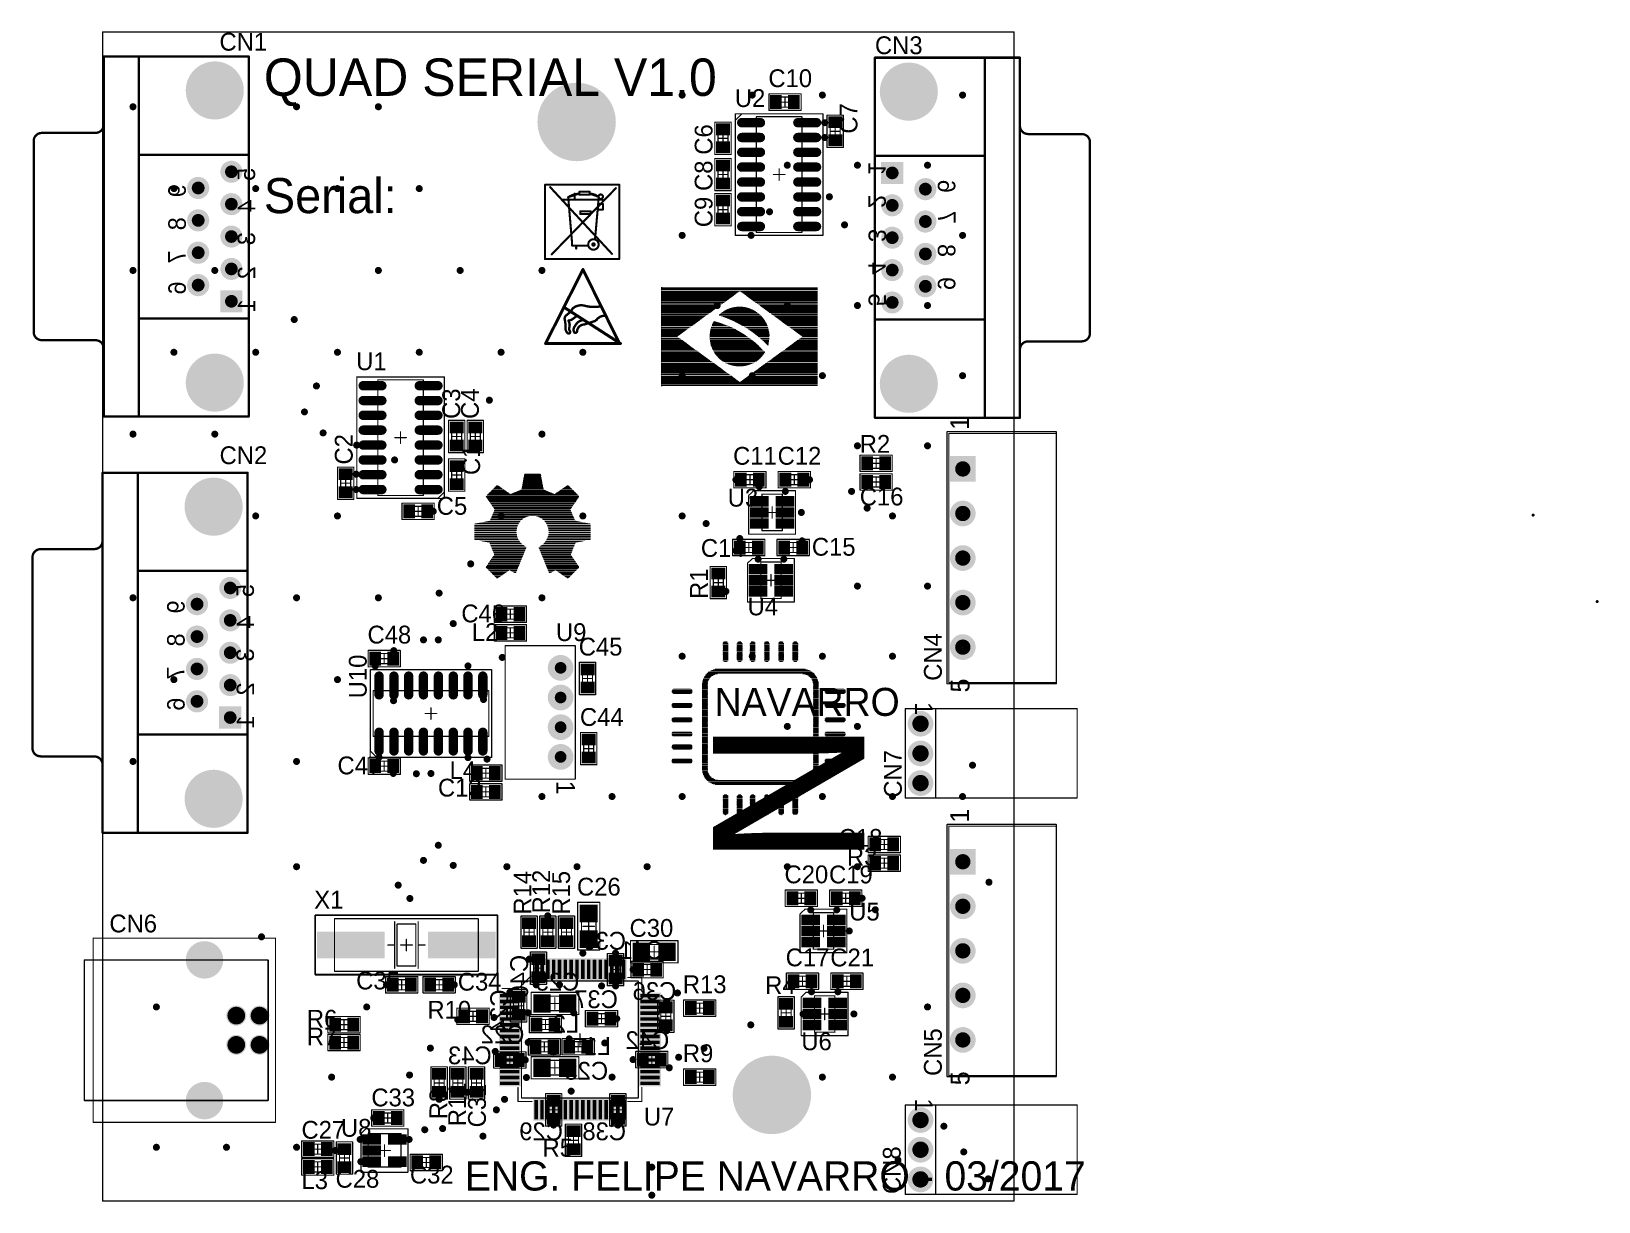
# Model space of a CAD drawing. Header units: millimetres. Extents: x 19 to 153, y 25 to 125.
import ezdxf

# ---------------------------------------------------------------- set-up
doc = ezdxf.new("R2010")
doc.units = ezdxf.units.MM
for name, color, linetype in [('BottomOverlay', 54, 'Continuous'), ('BottomPaste', 16, 'Continuous'), ('BottomSolder', 6, 'Continuous'), ('KeepOutLayer', 6, 'Continuous'), ('Mechanical13', 56, 'Continuous'), ('Mechanical15', 56, 'Continuous'), ('MultiLayer', 9, 'Continuous'), ('PadHoleLayer', 156, 'Continuous'), ('TopOverlay', 2, 'Continuous'), ('TopPaste', 8, 'Continuous'), ('TopSolder', 216, 'Continuous'), ('ViaHoleLayer', 16, 'Continuous')]:
    doc.layers.add(name, color=color, linetype=linetype)

msp = doc.modelspace()

# ---------------------------------------------------------------- texts
at = {"layer": 'BottomOverlay', "text_generation_flag": 2}
for s, p in [('C39', (70.2, 46.9)), ('C41', (73.4, 46.1)), ('C25', (66.2, 43.4)), ('C37', (69.5, 41.9)), ('C36', (74.5, 42.6)), ('C22', (61.5, 38.9)), ('L2', (66.2, 39.8)), ('L1', (68.9, 37.9)), ('C42', (73.9, 38.4)), ('C43', (58.7, 37.1)), ('C23', (68.67, 35.78)), ('C29', (64.8, 30.6)), ('C38', (70.2, 30.6))]:
    msp.add_text(s, height=1.524, dxfattribs=at).set_placement(p)
for s, p in [('C40', (61.81, 46.46)), ('C24', (60.1, 43.5))]:
    msp.add_text(s, height=1.524, rotation=90, dxfattribs=at).set_placement(p)
at = {"layer": 'TopOverlay'}
for s, p in [('CN1', (35.4, 123.8)), ('CN3', (91.5, 123.5)), ('C10', (82.38, 120.68)), ('U2', (79.51, 118.98)), ('U1', (47.1, 96.47)), ('CN2', (35.41, 88.43)), ('C11', (79.36, 88.38)), ('C12', (83.17, 88.38)), ('R2', (90.2, 89.4)), ('U3', (78.9, 84.8)), ('C16', (90.2, 84.9)), ('C5', (54, 84.1)), ('C14', (76.6, 80.5)), ('C15', (86.1, 80.6)), ('U4', (80.6, 75.5)), ('C46', (56.1, 74.9)), ('C48', (48.07, 73.09)), ('L2', (57, 73.3)), ('U9', (64.2, 73.3)), ('C45', (66.15, 72.06)), ('C44', (66.25, 66.04)), ('C47', (45.5, 61.9)), ('L4', (55.1, 61.5)), ('C13', (54.1, 60)), ('C18', (88.4, 55.7)), ('R3', (89.1, 54.1)), ('C20', (83.76, 52.58)), ('C19', (87.57, 52.57)), ('C26', (66, 51.53)), ('X1', (43.51, 50.42)), ('CN6', (25.98, 48.38)), ('U5', (89.3, 49.4)), ('C30', (70.5, 48)), ('C17', (83.86, 45.48)), ('C21', (87.68, 45.47)), ('C35', (47.1, 43.5)), ('C34', (55.8, 43.4)), ('R13', (75.06, 43.18)), ('R4', (82.1, 43.1)), ('R6', (42.88, 40.23)), ('R10', (53.2, 41)), ('R7', (42.88, 38.71)), ('U6', (85.2, 38.3)), ('R9', (75.06, 37.28)), ('C33', (48.4, 33.5)), ('C27', (42.42, 30.73)), ('U8', (45.8, 30.9)), ('U7', (71.72, 31.86)), ('R5', (63.05, 29.2)), ('C32', (51.7, 26.9)), ('L3', (42.42, 26.42)), ('C28', (45.34, 26.54))]:
    msp.add_text(s, height=1.524, dxfattribs=at).set_placement(p)
for s, height, rotation, p in [('QUAD SERIAL V1.0', 3.2, 360, (39.2, 119.93)), ('C7', 1.524, 90, (90, 116.7)), ('C6', 1.524, 90, (77.6, 114.9)), ('C8', 1.524, 90, (77.6, 111.8)), ('Serial:', 3, 360, (39.2, 109.9)), ('C9', 1.524, 90, (77.6, 108.7)), ('C3', 1.524, 90, (56, 92.3)), ('C4', 1.524, 90, (57.6, 92.3)), ('C2', 1.524, 90, (46.8, 88.4)), ('C1', 1.524, 90, (57.7, 87.5)), ('R1', 1.524, 90, (77.2, 76.9)), ('CN4', 1.524, 90, (97.22, 69.9)), ('U10', 1.524, 90, (48, 68.4)), ('NAVARRO', 2.395, 360, (77.78, 66.9)), ('N', 12.94, 270, (77.65, 66.53)), ('CN7', 1.524, 90, (93.8, 59.9)), ('R14', 1.524, 90, (62.1, 49.9)), ('R12', 1.524, 90, (63.7, 50)), ('R15', 1.524, 90, (65.4, 49.9)), ('CN5', 1.524, 90, (97.22, 36.1)), ('R8', 1.524, 90, (54.9, 32.4)), ('R11', 1.524, 90, (56.5, 31.8)), ('C31', 1.524, 90, (58.2, 31.7)), ('CN8', 1.524, 90, (93.7, 26)), ('ENG. FELIPE NAVARRO - 03/2017', 2.5, 360, (56.4, 26.3))]:
    msp.add_text(s, height=height, rotation=rotation, dxfattribs=at).set_placement(p)

# ---------------------------------------------------------------- blocks, each defined once
blk = doc.blocks.new('F____M3_1')
at = {"layer": 'BottomSolder', "const_width": 3.35}
blk.add_lwpolyline([(-1.68, 0, 1), (1.68, 0, 1)], format="xyb", close=True, dxfattribs=at)
at = {"layer": 'MultiLayer', "const_width": 3.25}
blk.add_lwpolyline([(-1.63, 0, 1), (1.63, 0, 1)], format="xyb", close=True, dxfattribs=at)
at = {"layer": 'PadHoleLayer', "const_width": 1.5}
blk.add_lwpolyline([(-0.75, 0, 1), (0.75, 0, 1)], format="xyb", close=True, dxfattribs=at)
at = {"layer": 'TopSolder', "const_width": 3.35}
blk.add_lwpolyline([(-1.68, 0, 1), (1.68, 0, 1)], format="xyb", close=True, dxfattribs=at)
blk = doc.blocks.new('F____M3_2')
at = {"layer": 'BottomSolder', "const_width": 3.35}
blk.add_lwpolyline([(-1.68, 0, 1), (1.68, 0, 1)], format="xyb", close=True, dxfattribs=at)
at = {"layer": 'MultiLayer', "const_width": 3.25}
blk.add_lwpolyline([(-1.63, 0, 1), (1.63, 0, 1)], format="xyb", close=True, dxfattribs=at)
at = {"layer": 'PadHoleLayer', "const_width": 1.5}
blk.add_lwpolyline([(-0.75, 0, 1), (0.75, 0, 1)], format="xyb", close=True, dxfattribs=at)
at = {"layer": 'TopSolder', "const_width": 3.35}
blk.add_lwpolyline([(-1.68, 0, 1), (1.68, 0, 1)], format="xyb", close=True, dxfattribs=at)
blk = doc.blocks.new('SOIC_16N_3')
at = {"layer": 'Mechanical13', "const_width": 0.1}
for points in [[(-1.95, 4.95), (-1.95, -4.95)], [(-1.95, 4.95), (1.95, 4.95)], [(1.95, 4.95), (1.95, -4.95)], [(-1.95, -4.95), (1.95, -4.95)]]:
    blk.add_lwpolyline(points, dxfattribs=at)
at = {"layer": 'Mechanical13', "const_width": 0.05}
for points in [[(-1.97, 4.95, 1), (-1.93, 4.95, 1)], [(-1.97, 4.95, 1), (-1.93, 4.95, 1)], [(1.93, 4.95, 1), (1.97, 4.95, 1)], [(1.93, 4.95, 1), (1.97, 4.95, 1)], [(-1.97, -4.95, 1), (-1.93, -4.95, 1)], [(-1.97, -4.95, 1), (-1.93, -4.95, 1)], [(1.93, -4.95, 1), (1.97, -4.95, 1)], [(1.93, -4.95, 1), (1.97, -4.95, 1)]]:
    blk.add_lwpolyline(points, format="xyb", close=True, dxfattribs=at)
at = {"layer": 'Mechanical15', "const_width": 0.1}
for points in [[(-3.75, 5.2), (-3.75, -5.2)], [(-3.75, 5.2), (3.75, 5.2)], [(3.75, 5.2), (3.75, -5.2)], [(-0.5, 0), (0.5, 0)], [(0, 0.5), (0, -0.5)], [(-3.75, -5.2), (3.75, -5.2)]]:
    blk.add_lwpolyline(points, dxfattribs=at)
at = {"layer": 'Mechanical15', "const_width": 0.05}
for points in [[(-3.77, 5.2, 1), (-3.73, 5.2, 1)], [(-3.77, 5.2, 1), (-3.73, 5.2, 1)], [(3.73, 5.2, 1), (3.77, 5.2, 1)], [(3.73, 5.2, 1), (3.77, 5.2, 1)], [(-0.52, 0, 1), (-0.48, 0, 1)], [(-0.02, 0.5, 1), (0.02, 0.5, 1)], [(0.48, 0, 1), (0.52, 0, 1)], [(-0.02, -0.5, 1), (0.02, -0.5, 1)], [(-3.77, -5.2, 1), (-3.73, -5.2, 1)], [(-3.77, -5.2, 1), (-3.73, -5.2, 1)], [(3.73, -5.2, 1), (3.77, -5.2, 1)], [(3.73, -5.2, 1), (3.77, -5.2, 1)]]:
    blk.add_lwpolyline(points, format="xyb", close=True, dxfattribs=at)
at = {"layer": 'TopOverlay', "const_width": 0.1}
for points in [[(-3.2, 5.19), (-3.74, 4.65)], [(-3.74, 4.65), (-3.74, -5.19)], [(-3.2, 5.19), (3.74, 5.19)], [(3.74, 5.19), (3.74, -5.19)], [(-3.74, -5.19), (3.74, -5.19)]]:
    blk.add_lwpolyline(points, dxfattribs=at)
at = {"layer": 'TopOverlay', "const_width": 0.05}
for points in [[(-3.77, 4.65, 1), (-3.72, 4.65, 1)], [(-3.77, 4.65, 1), (-3.72, 4.65, 1)], [(-3.23, 5.19, 1), (-3.18, 5.19, 1)], [(-3.23, 5.19, 1), (-3.18, 5.19, 1)], [(3.72, 5.19, 1), (3.77, 5.19, 1)], [(3.72, 5.19, 1), (3.77, 5.19, 1)], [(-3.77, -5.19, 1), (-3.72, -5.19, 1)], [(-3.77, -5.19, 1), (-3.72, -5.19, 1)], [(3.72, -5.19, 1), (3.77, -5.19, 1)], [(3.72, -5.19, 1), (3.77, -5.19, 1)]]:
    blk.add_lwpolyline(points, format="xyb", close=True, dxfattribs=at)
at = {"layer": 'TopPaste', "const_width": 0.6}
for points in [[(-3.2, 4.44), (-1.6, 4.44)], [(1.6, 4.44), (3.2, 4.44)], [(-3.2, 3.17), (-1.6, 3.17)], [(1.6, 3.17), (3.2, 3.17)], [(-3.2, 1.91), (-1.6, 1.91)], [(1.6, 1.91), (3.2, 1.91)], [(-3.2, 0.64), (-1.6, 0.64)], [(1.6, 0.64), (3.2, 0.64)], [(-3.2, -0.64), (-1.6, -0.64)], [(1.6, -0.64), (3.2, -0.64)], [(-3.2, -1.91), (-1.6, -1.91)], [(1.6, -1.91), (3.2, -1.91)], [(-3.2, -3.17), (-1.6, -3.17)], [(1.6, -3.17), (3.2, -3.17)], [(-3.2, -4.44), (-1.6, -4.44)], [(1.6, -4.44), (3.2, -4.44)]]:
    blk.add_lwpolyline(points, dxfattribs=at)
at = {"layer": 'TopPaste', "const_width": 0.3}
for points in [[(-3.35, 4.44, 1), (-3.05, 4.44, 1)], [(-1.75, 4.44, 1), (-1.45, 4.44, 1)], [(1.45, 4.44, 1), (1.75, 4.44, 1)], [(3.05, 4.44, 1), (3.35, 4.44, 1)], [(-3.35, 3.17, 1), (-3.05, 3.17, 1)], [(-1.75, 3.17, 1), (-1.45, 3.17, 1)], [(1.45, 3.17, 1), (1.75, 3.17, 1)], [(3.05, 3.17, 1), (3.35, 3.17, 1)], [(-3.35, 1.91, 1), (-3.05, 1.91, 1)], [(-1.75, 1.91, 1), (-1.45, 1.91, 1)], [(1.45, 1.91, 1), (1.75, 1.91, 1)], [(3.05, 1.91, 1), (3.35, 1.91, 1)], [(-3.35, 0.64, 1), (-3.05, 0.64, 1)], [(-1.75, 0.64, 1), (-1.45, 0.64, 1)], [(1.45, 0.64, 1), (1.75, 0.64, 1)], [(3.05, 0.64, 1), (3.35, 0.64, 1)], [(-3.35, -0.64, 1), (-3.05, -0.64, 1)], [(-1.75, -0.64, 1), (-1.45, -0.64, 1)], [(1.45, -0.64, 1), (1.75, -0.64, 1)], [(3.05, -0.64, 1), (3.35, -0.64, 1)], [(-3.35, -1.91, 1), (-3.05, -1.91, 1)], [(-1.75, -1.91, 1), (-1.45, -1.91, 1)], [(1.45, -1.91, 1), (1.75, -1.91, 1)], [(3.05, -1.91, 1), (3.35, -1.91, 1)], [(-3.35, -3.17, 1), (-3.05, -3.17, 1)], [(-1.75, -3.17, 1), (-1.45, -3.17, 1)], [(1.45, -3.17, 1), (1.75, -3.17, 1)], [(3.05, -3.17, 1), (3.35, -3.17, 1)], [(-3.35, -4.44, 1), (-3.05, -4.44, 1)], [(-1.75, -4.44, 1), (-1.45, -4.44, 1)], [(1.45, -4.44, 1), (1.75, -4.44, 1)], [(3.05, -4.44, 1), (3.35, -4.44, 1)]]:
    blk.add_lwpolyline(points, format="xyb", close=True, dxfattribs=at)
at = {"layer": 'TopSolder', "const_width": 0.803}
for points in [[(-3.2, 4.44), (-1.6, 4.44)], [(1.6, 4.44), (3.2, 4.44)], [(-3.2, 3.17), (-1.6, 3.17)], [(1.6, 3.17), (3.2, 3.17)], [(-3.2, 1.91), (-1.6, 1.91)], [(1.6, 1.91), (3.2, 1.91)], [(-3.2, 0.64), (-1.6, 0.64)], [(1.6, 0.64), (3.2, 0.64)], [(-3.2, -0.64), (-1.6, -0.64)], [(1.6, -0.64), (3.2, -0.64)], [(-3.2, -1.91), (-1.6, -1.91)], [(1.6, -1.91), (3.2, -1.91)], [(-3.2, -3.17), (-1.6, -3.17)], [(1.6, -3.17), (3.2, -3.17)], [(-3.2, -4.44), (-1.6, -4.44)], [(1.6, -4.44), (3.2, -4.44)]]:
    blk.add_lwpolyline(points, dxfattribs=at)
at = {"layer": 'TopSolder', "const_width": 0.402}
for points in [[(-3.4, 4.44, 1), (-3, 4.44, 1)], [(-1.8, 4.44, 1), (-1.4, 4.44, 1)], [(1.4, 4.44, 1), (1.8, 4.44, 1)], [(3, 4.44, 1), (3.4, 4.44, 1)], [(-3.4, 3.17, 1), (-3, 3.17, 1)], [(-1.8, 3.17, 1), (-1.4, 3.17, 1)], [(1.4, 3.17, 1), (1.8, 3.17, 1)], [(3, 3.17, 1), (3.4, 3.17, 1)], [(-3.4, 1.91, 1), (-3, 1.91, 1)], [(-1.8, 1.91, 1), (-1.4, 1.91, 1)], [(1.4, 1.91, 1), (1.8, 1.91, 1)], [(3, 1.91, 1), (3.4, 1.91, 1)], [(-3.4, 0.64, 1), (-3, 0.64, 1)], [(-1.8, 0.64, 1), (-1.4, 0.64, 1)], [(1.4, 0.64, 1), (1.8, 0.64, 1)], [(3, 0.64, 1), (3.4, 0.64, 1)], [(-3.4, -0.64, 1), (-3, -0.64, 1)], [(-1.8, -0.64, 1), (-1.4, -0.64, 1)], [(1.4, -0.64, 1), (1.8, -0.64, 1)], [(3, -0.64, 1), (3.4, -0.64, 1)], [(-3.4, -1.91, 1), (-3, -1.91, 1)], [(-1.8, -1.91, 1), (-1.4, -1.91, 1)], [(1.4, -1.91, 1), (1.8, -1.91, 1)], [(3, -1.91, 1), (3.4, -1.91, 1)], [(-3.4, -3.17, 1), (-3, -3.17, 1)], [(-1.8, -3.17, 1), (-1.4, -3.17, 1)], [(1.4, -3.17, 1), (1.8, -3.17, 1)], [(3, -3.17, 1), (3.4, -3.17, 1)], [(-3.4, -4.44, 1), (-3, -4.44, 1)], [(-1.8, -4.44, 1), (-1.4, -4.44, 1)], [(1.4, -4.44, 1), (1.8, -4.44, 1)], [(3, -4.44, 1), (3.4, -4.44, 1)]]:
    blk.add_lwpolyline(points, format="xyb", close=True, dxfattribs=at)
blk = doc.blocks.new('SIP_4N_4')
at = {"layer": 'BottomSolder', "const_width": 1.1}
for points in [[(-4.36, 0, 1), (-3.26, 0, 1)], [(-1.82, 0, 1), (-0.72, 0, 1)], [(0.72, 0, 1), (1.82, 0, 1)], [(3.26, 0, 1), (4.36, 0, 1)]]:
    blk.add_lwpolyline(points, format="xyb", close=True, dxfattribs=at)
at = {"layer": 'MultiLayer', "const_width": 1}
for points in [[(-4.31, 0, 1), (-3.31, 0, 1)], [(-1.77, 0, 1), (-0.77, 0, 1)], [(0.77, 0, 1), (1.77, 0, 1)], [(3.31, 0, 1), (4.31, 0, 1)]]:
    blk.add_lwpolyline(points, format="xyb", close=True, dxfattribs=at)
at = {"layer": 'PadHoleLayer', "const_width": 0.5}
for points in [[(-4.06, 0, 1), (-3.56, 0, 1)], [(-1.52, 0, 1), (-1.02, 0, 1)], [(1.02, 0, 1), (1.52, 0, 1)], [(3.56, 0, 1), (4.06, 0, 1)]]:
    blk.add_lwpolyline(points, format="xyb", close=True, dxfattribs=at)
at = {"layer": 'TopOverlay', "const_width": 0.1}
for points in [[(-5.71, -4.75), (-5.71, 1.25)], [(5.71, 1.25), (-5.71, 1.25)], [(5.71, -4.75), (5.71, 1.25)], [(5.71, -4.75), (-5.71, -4.75)]]:
    blk.add_lwpolyline(points, dxfattribs=at)
at = {"layer": 'TopOverlay', "const_width": 0.05}
for points in [[(-5.73, 1.25, 1), (-5.69, 1.25, 1)], [(-5.73, 1.25, 1), (-5.69, 1.25, 1)], [(5.69, 1.25, 1), (5.73, 1.25, 1)], [(5.69, 1.25, 1), (5.73, 1.25, 1)], [(-5.73, -4.75, 1), (-5.69, -4.75, 1)], [(-5.73, -4.75, 1), (-5.69, -4.75, 1)], [(5.69, -4.75, 1), (5.73, -4.75, 1)], [(5.69, -4.75, 1), (5.73, -4.75, 1)]]:
    blk.add_lwpolyline(points, format="xyb", close=True, dxfattribs=at)
at = {"layer": 'TopSolder', "const_width": 1.1}
for points in [[(-4.36, 0, 1), (-3.26, 0, 1)], [(-1.82, 0, 1), (-0.72, 0, 1)], [(0.72, 0, 1), (1.82, 0, 1)], [(3.26, 0, 1), (4.36, 0, 1)]]:
    blk.add_lwpolyline(points, format="xyb", close=True, dxfattribs=at)
at = {"layer": 'TopOverlay'}
blk.add_text('1', height=1.6, dxfattribs=at).set_placement((5.84, -0.38))
blk = doc.blocks.new('CC0603_5')
at = {"layer": 'Mechanical13', "const_width": 0.1}
for points in [[(-0.82, 0.42), (0.82, 0.42)], [(-0.82, -0.43), (-0.82, 0.42)], [(0.82, 0.42), (0.82, -0.43)], [(-0.82, -0.43), (0.82, -0.43)]]:
    blk.add_lwpolyline(points, dxfattribs=at)
at = {"layer": 'Mechanical13', "const_width": 0.05}
for points in [[(-0.85, 0.42, 1), (-0.8, 0.42, 1)], [(-0.85, 0.42, 1), (-0.8, 0.42, 1)], [(0.8, 0.42, 1), (0.85, 0.42, 1)], [(0.8, 0.42, 1), (0.85, 0.42, 1)], [(-0.85, -0.43, 1), (-0.8, -0.43, 1)], [(-0.85, -0.43, 1), (-0.8, -0.43, 1)], [(0.8, -0.43, 1), (0.85, -0.43, 1)], [(0.8, -0.43, 1), (0.85, -0.43, 1)]]:
    blk.add_lwpolyline(points, format="xyb", close=True, dxfattribs=at)
at = {"layer": 'Mechanical15', "const_width": 0.1}
for points in [[(-0.43, 0), (0.42, 0)], [(0, -0.43), (0, 0.42)]]:
    blk.add_lwpolyline(points, dxfattribs=at)
at = {"layer": 'Mechanical15', "const_width": 0.05}
for points in [[(-0.45, 0, 1), (-0.4, 0, 1)], [(-0.02, 0.42, 1), (0.02, 0.42, 1)], [(0.4, 0, 1), (0.45, 0, 1)], [(-0.02, -0.43, 1), (0.02, -0.43, 1)]]:
    blk.add_lwpolyline(points, format="xyb", close=True, dxfattribs=at)
at = {"layer": 'TopOverlay', "const_width": 0.1}
for points in [[(-1.38, 0.7), (1.38, 0.7)], [(-1.38, -0.7), (-1.38, 0.7)], [(1.38, -0.7), (1.38, 0.7)], [(-1.38, -0.7), (1.38, -0.7)]]:
    blk.add_lwpolyline(points, dxfattribs=at)
at = {"layer": 'TopOverlay', "const_width": 0.05}
for points in [[(-1.4, 0.7, 1), (-1.35, 0.7, 1)], [(-1.4, 0.7, 1), (-1.35, 0.7, 1)], [(1.35, 0.7, 1), (1.4, 0.7, 1)], [(1.35, 0.7, 1), (1.4, 0.7, 1)], [(-1.4, -0.7, 1), (-1.35, -0.7, 1)], [(-1.4, -0.7, 1), (-1.35, -0.7, 1)], [(1.35, -0.7, 1), (1.4, -0.7, 1)], [(1.35, -0.7, 1), (1.4, -0.7, 1)]]:
    blk.add_lwpolyline(points, format="xyb", close=True, dxfattribs=at)
at = {"layer": 'TopPaste'}
for points in [[(-1.17, -0.5), (-0.37, -0.5), (-1.17, 0.5), (-0.37, 0.5)], [(0.37, -0.5), (1.17, -0.5), (0.37, 0.5), (1.17, 0.5)]]:
    blk.add_solid(points, dxfattribs=at)
at = {"layer": 'TopSolder'}
for points in [[(-1.27, -0.6), (-0.27, -0.6), (-1.27, 0.6), (-0.27, 0.6)], [(0.27, -0.6), (1.27, -0.6), (0.27, 0.6), (1.27, 0.6)]]:
    blk.add_solid(points, dxfattribs=at)
blk = doc.blocks.new('CC0603_6')
at = {"layer": 'Mechanical13', "const_width": 0.1}
for points in [[(0.82, 0.43), (-0.82, 0.43)], [(-0.82, 0.43), (-0.82, -0.43)], [(0.82, 0.43), (0.82, -0.43)], [(0.82, -0.43), (-0.82, -0.43)]]:
    blk.add_lwpolyline(points, dxfattribs=at)
at = {"layer": 'Mechanical13', "const_width": 0.05}
for points in [[(-0.85, 0.43, 1), (-0.8, 0.43, 1)], [(-0.85, 0.43, 1), (-0.8, 0.43, 1)], [(0.8, 0.43, 1), (0.85, 0.43, 1)], [(0.8, 0.43, 1), (0.85, 0.43, 1)], [(-0.85, -0.43, 1), (-0.8, -0.43, 1)], [(-0.85, -0.43, 1), (-0.8, -0.43, 1)], [(0.8, -0.43, 1), (0.85, -0.43, 1)], [(0.8, -0.43, 1), (0.85, -0.43, 1)]]:
    blk.add_lwpolyline(points, format="xyb", close=True, dxfattribs=at)
at = {"layer": 'Mechanical15', "const_width": 0.1}
for points in [[(0.43, 0), (-0.43, 0)], [(0, 0.43), (0, -0.43)]]:
    blk.add_lwpolyline(points, dxfattribs=at)
at = {"layer": 'Mechanical15', "const_width": 0.05}
for points in [[(-0.45, 0, 1), (-0.4, 0, 1)], [(-0.02, 0.43, 1), (0.02, 0.43, 1)], [(0.4, 0, 1), (0.45, 0, 1)], [(-0.02, -0.43, 1), (0.02, -0.43, 1)]]:
    blk.add_lwpolyline(points, format="xyb", close=True, dxfattribs=at)
at = {"layer": 'TopOverlay', "const_width": 0.1}
for points in [[(1.38, 0.7), (-1.38, 0.7)], [(-1.38, 0.7), (-1.38, -0.7)], [(1.38, 0.7), (1.38, -0.7)], [(1.38, -0.7), (-1.38, -0.7)]]:
    blk.add_lwpolyline(points, dxfattribs=at)
at = {"layer": 'TopOverlay', "const_width": 0.05}
for points in [[(-1.4, 0.7, 1), (-1.35, 0.7, 1)], [(-1.4, 0.7, 1), (-1.35, 0.7, 1)], [(1.35, 0.7, 1), (1.4, 0.7, 1)], [(1.35, 0.7, 1), (1.4, 0.7, 1)], [(-1.4, -0.7, 1), (-1.35, -0.7, 1)], [(-1.4, -0.7, 1), (-1.35, -0.7, 1)], [(1.35, -0.7, 1), (1.4, -0.7, 1)], [(1.35, -0.7, 1), (1.4, -0.7, 1)]]:
    blk.add_lwpolyline(points, format="xyb", close=True, dxfattribs=at)
at = {"layer": 'TopPaste'}
for points in [[(-1.17, -0.5), (-0.37, -0.5), (-1.17, 0.5), (-0.37, 0.5)], [(0.37, -0.5), (1.17, -0.5), (0.37, 0.5), (1.17, 0.5)]]:
    blk.add_solid(points, dxfattribs=at)
at = {"layer": 'TopSolder'}
for points in [[(-1.27, -0.6), (-0.27, -0.6), (-1.27, 0.6), (-0.27, 0.6)], [(0.27, -0.6), (1.27, -0.6), (0.27, 0.6), (1.27, 0.6)]]:
    blk.add_solid(points, dxfattribs=at)
blk = doc.blocks.new('CC0603_7')
at = {"layer": 'Mechanical13', "const_width": 0.1}
for points in [[(0.82, 0.43), (-0.82, 0.43)], [(-0.82, 0.43), (-0.82, -0.43)], [(0.82, 0.43), (0.82, -0.43)], [(0.82, -0.43), (-0.82, -0.43)]]:
    blk.add_lwpolyline(points, dxfattribs=at)
at = {"layer": 'Mechanical13', "const_width": 0.05}
for points in [[(-0.85, 0.43, 1), (-0.8, 0.43, 1)], [(-0.85, 0.43, 1), (-0.8, 0.43, 1)], [(0.8, 0.43, 1), (0.85, 0.43, 1)], [(0.8, 0.43, 1), (0.85, 0.43, 1)], [(-0.85, -0.43, 1), (-0.8, -0.43, 1)], [(-0.85, -0.43, 1), (-0.8, -0.43, 1)], [(0.8, -0.43, 1), (0.85, -0.43, 1)], [(0.8, -0.43, 1), (0.85, -0.43, 1)]]:
    blk.add_lwpolyline(points, format="xyb", close=True, dxfattribs=at)
at = {"layer": 'Mechanical15', "const_width": 0.1}
for points in [[(0.43, 0), (-0.43, 0)], [(0, 0.43), (0, -0.43)]]:
    blk.add_lwpolyline(points, dxfattribs=at)
at = {"layer": 'Mechanical15', "const_width": 0.05}
for points in [[(-0.45, 0, 1), (-0.4, 0, 1)], [(-0.02, 0.43, 1), (0.02, 0.43, 1)], [(0.4, 0, 1), (0.45, 0, 1)], [(-0.02, -0.43, 1), (0.02, -0.43, 1)]]:
    blk.add_lwpolyline(points, format="xyb", close=True, dxfattribs=at)
at = {"layer": 'TopOverlay', "const_width": 0.1}
for points in [[(1.38, 0.7), (-1.38, 0.7)], [(-1.38, 0.7), (-1.38, -0.7)], [(1.38, 0.7), (1.38, -0.7)], [(1.38, -0.7), (-1.38, -0.7)]]:
    blk.add_lwpolyline(points, dxfattribs=at)
at = {"layer": 'TopOverlay', "const_width": 0.05}
for points in [[(-1.4, 0.7, 1), (-1.35, 0.7, 1)], [(-1.4, 0.7, 1), (-1.35, 0.7, 1)], [(1.35, 0.7, 1), (1.4, 0.7, 1)], [(1.35, 0.7, 1), (1.4, 0.7, 1)], [(-1.4, -0.7, 1), (-1.35, -0.7, 1)], [(-1.4, -0.7, 1), (-1.35, -0.7, 1)], [(1.35, -0.7, 1), (1.4, -0.7, 1)], [(1.35, -0.7, 1), (1.4, -0.7, 1)]]:
    blk.add_lwpolyline(points, format="xyb", close=True, dxfattribs=at)
at = {"layer": 'TopPaste'}
for points in [[(-1.17, -0.5), (-0.37, -0.5), (-1.17, 0.5), (-0.37, 0.5)], [(0.37, -0.5), (1.17, -0.5), (0.37, 0.5), (1.17, 0.5)]]:
    blk.add_solid(points, dxfattribs=at)
at = {"layer": 'TopSolder'}
for points in [[(-1.27, -0.6), (-0.27, -0.6), (-1.27, 0.6), (-0.27, 0.6)], [(0.27, -0.6), (1.27, -0.6), (0.27, 0.6), (1.27, 0.6)]]:
    blk.add_solid(points, dxfattribs=at)
blk = doc.blocks.new('CC0603_8')
at = {"layer": 'Mechanical13', "const_width": 0.1}
for points in [[(0.82, 0.43), (-0.82, 0.43)], [(-0.82, 0.43), (-0.82, -0.43)], [(0.82, 0.43), (0.82, -0.43)], [(0.82, -0.43), (-0.82, -0.43)]]:
    blk.add_lwpolyline(points, dxfattribs=at)
at = {"layer": 'Mechanical13', "const_width": 0.05}
for points in [[(-0.85, 0.43, 1), (-0.8, 0.43, 1)], [(-0.85, 0.43, 1), (-0.8, 0.43, 1)], [(0.8, 0.43, 1), (0.85, 0.43, 1)], [(0.8, 0.43, 1), (0.85, 0.43, 1)], [(-0.85, -0.43, 1), (-0.8, -0.43, 1)], [(-0.85, -0.43, 1), (-0.8, -0.43, 1)], [(0.8, -0.43, 1), (0.85, -0.43, 1)], [(0.8, -0.43, 1), (0.85, -0.43, 1)]]:
    blk.add_lwpolyline(points, format="xyb", close=True, dxfattribs=at)
at = {"layer": 'Mechanical15', "const_width": 0.1}
for points in [[(0.43, 0), (-0.43, 0)], [(0, 0.43), (0, -0.43)]]:
    blk.add_lwpolyline(points, dxfattribs=at)
at = {"layer": 'Mechanical15', "const_width": 0.05}
for points in [[(-0.45, 0, 1), (-0.4, 0, 1)], [(-0.02, 0.43, 1), (0.02, 0.43, 1)], [(0.4, 0, 1), (0.45, 0, 1)], [(-0.02, -0.43, 1), (0.02, -0.43, 1)]]:
    blk.add_lwpolyline(points, format="xyb", close=True, dxfattribs=at)
at = {"layer": 'TopOverlay', "const_width": 0.1}
for points in [[(1.38, 0.7), (-1.38, 0.7)], [(-1.38, 0.7), (-1.38, -0.7)], [(1.38, 0.7), (1.38, -0.7)], [(1.38, -0.7), (-1.38, -0.7)]]:
    blk.add_lwpolyline(points, dxfattribs=at)
at = {"layer": 'TopOverlay', "const_width": 0.05}
for points in [[(-1.4, 0.7, 1), (-1.35, 0.7, 1)], [(-1.4, 0.7, 1), (-1.35, 0.7, 1)], [(1.35, 0.7, 1), (1.4, 0.7, 1)], [(1.35, 0.7, 1), (1.4, 0.7, 1)], [(-1.4, -0.7, 1), (-1.35, -0.7, 1)], [(-1.4, -0.7, 1), (-1.35, -0.7, 1)], [(1.35, -0.7, 1), (1.4, -0.7, 1)], [(1.35, -0.7, 1), (1.4, -0.7, 1)]]:
    blk.add_lwpolyline(points, format="xyb", close=True, dxfattribs=at)
at = {"layer": 'TopPaste'}
for points in [[(-1.17, -0.5), (-0.37, -0.5), (-1.17, 0.5), (-0.37, 0.5)], [(0.37, -0.5), (1.17, -0.5), (0.37, 0.5), (1.17, 0.5)]]:
    blk.add_solid(points, dxfattribs=at)
at = {"layer": 'TopSolder'}
for points in [[(-1.27, -0.6), (-0.27, -0.6), (-1.27, 0.6), (-0.27, 0.6)], [(0.27, -0.6), (1.27, -0.6), (0.27, 0.6), (1.27, 0.6)]]:
    blk.add_solid(points, dxfattribs=at)
blk = doc.blocks.new('CC0603_9')
at = {"layer": 'Mechanical13', "const_width": 0.1}
for points in [[(0.82, 0.43), (-0.82, 0.43)], [(-0.82, 0.43), (-0.82, -0.43)], [(0.82, 0.43), (0.82, -0.43)], [(0.82, -0.43), (-0.82, -0.43)]]:
    blk.add_lwpolyline(points, dxfattribs=at)
at = {"layer": 'Mechanical13', "const_width": 0.05}
for points in [[(-0.85, 0.43, 1), (-0.8, 0.43, 1)], [(-0.85, 0.43, 1), (-0.8, 0.43, 1)], [(0.8, 0.43, 1), (0.85, 0.43, 1)], [(0.8, 0.43, 1), (0.85, 0.43, 1)], [(-0.85, -0.43, 1), (-0.8, -0.43, 1)], [(-0.85, -0.43, 1), (-0.8, -0.43, 1)], [(0.8, -0.43, 1), (0.85, -0.43, 1)], [(0.8, -0.43, 1), (0.85, -0.43, 1)]]:
    blk.add_lwpolyline(points, format="xyb", close=True, dxfattribs=at)
at = {"layer": 'Mechanical15', "const_width": 0.1}
for points in [[(0.43, 0), (-0.43, 0)], [(0, 0.43), (0, -0.43)]]:
    blk.add_lwpolyline(points, dxfattribs=at)
at = {"layer": 'Mechanical15', "const_width": 0.05}
for points in [[(-0.45, 0, 1), (-0.4, 0, 1)], [(-0.02, 0.43, 1), (0.02, 0.43, 1)], [(0.4, 0, 1), (0.45, 0, 1)], [(-0.02, -0.43, 1), (0.02, -0.43, 1)]]:
    blk.add_lwpolyline(points, format="xyb", close=True, dxfattribs=at)
at = {"layer": 'TopOverlay', "const_width": 0.1}
for points in [[(1.38, 0.7), (-1.38, 0.7)], [(-1.38, 0.7), (-1.38, -0.7)], [(1.38, 0.7), (1.38, -0.7)], [(1.38, -0.7), (-1.38, -0.7)]]:
    blk.add_lwpolyline(points, dxfattribs=at)
at = {"layer": 'TopOverlay', "const_width": 0.05}
for points in [[(-1.4, 0.7, 1), (-1.35, 0.7, 1)], [(-1.4, 0.7, 1), (-1.35, 0.7, 1)], [(1.35, 0.7, 1), (1.4, 0.7, 1)], [(1.35, 0.7, 1), (1.4, 0.7, 1)], [(-1.4, -0.7, 1), (-1.35, -0.7, 1)], [(-1.4, -0.7, 1), (-1.35, -0.7, 1)], [(1.35, -0.7, 1), (1.4, -0.7, 1)], [(1.35, -0.7, 1), (1.4, -0.7, 1)]]:
    blk.add_lwpolyline(points, format="xyb", close=True, dxfattribs=at)
at = {"layer": 'TopPaste'}
for points in [[(-1.17, -0.5), (-0.37, -0.5), (-1.17, 0.5), (-0.37, 0.5)], [(0.37, -0.5), (1.17, -0.5), (0.37, 0.5), (1.17, 0.5)]]:
    blk.add_solid(points, dxfattribs=at)
at = {"layer": 'TopSolder'}
for points in [[(-1.27, -0.6), (-0.27, -0.6), (-1.27, 0.6), (-0.27, 0.6)], [(0.27, -0.6), (1.27, -0.6), (0.27, 0.6), (1.27, 0.6)]]:
    blk.add_solid(points, dxfattribs=at)
blk = doc.blocks.new('CC0603_10')
at = {"layer": 'Mechanical13', "const_width": 0.1}
for points in [[(-0.82, 0.43), (0.82, 0.43)], [(-0.82, 0.43), (-0.82, -0.43)], [(0.82, 0.43), (0.82, -0.43)], [(-0.82, -0.43), (0.82, -0.43)]]:
    blk.add_lwpolyline(points, dxfattribs=at)
at = {"layer": 'Mechanical13', "const_width": 0.05}
for points in [[(-0.85, 0.43, 1), (-0.8, 0.43, 1)], [(-0.85, 0.43, 1), (-0.8, 0.43, 1)], [(0.8, 0.43, 1), (0.85, 0.43, 1)], [(0.8, 0.43, 1), (0.85, 0.43, 1)], [(-0.85, -0.43, 1), (-0.8, -0.43, 1)], [(-0.85, -0.43, 1), (-0.8, -0.43, 1)], [(0.8, -0.43, 1), (0.85, -0.43, 1)], [(0.8, -0.43, 1), (0.85, -0.43, 1)]]:
    blk.add_lwpolyline(points, format="xyb", close=True, dxfattribs=at)
at = {"layer": 'Mechanical15', "const_width": 0.1}
for points in [[(-0.43, 0), (0.43, 0)], [(0, 0.43), (0, -0.43)]]:
    blk.add_lwpolyline(points, dxfattribs=at)
at = {"layer": 'Mechanical15', "const_width": 0.05}
for points in [[(-0.45, 0, 1), (-0.4, 0, 1)], [(-0.02, 0.43, 1), (0.02, 0.43, 1)], [(0.4, 0, 1), (0.45, 0, 1)], [(-0.02, -0.43, 1), (0.02, -0.43, 1)]]:
    blk.add_lwpolyline(points, format="xyb", close=True, dxfattribs=at)
at = {"layer": 'TopOverlay', "const_width": 0.1}
for points in [[(-1.38, 0.7), (1.38, 0.7)], [(-1.38, 0.7), (-1.38, -0.7)], [(1.38, 0.7), (1.38, -0.7)], [(-1.38, -0.7), (1.38, -0.7)]]:
    blk.add_lwpolyline(points, dxfattribs=at)
at = {"layer": 'TopOverlay', "const_width": 0.05}
for points in [[(-1.4, 0.7, 1), (-1.35, 0.7, 1)], [(-1.4, 0.7, 1), (-1.35, 0.7, 1)], [(1.35, 0.7, 1), (1.4, 0.7, 1)], [(1.35, 0.7, 1), (1.4, 0.7, 1)], [(-1.4, -0.7, 1), (-1.35, -0.7, 1)], [(-1.4, -0.7, 1), (-1.35, -0.7, 1)], [(1.35, -0.7, 1), (1.4, -0.7, 1)], [(1.35, -0.7, 1), (1.4, -0.7, 1)]]:
    blk.add_lwpolyline(points, format="xyb", close=True, dxfattribs=at)
at = {"layer": 'TopPaste'}
for points in [[(-1.17, -0.5), (-0.37, -0.5), (-1.17, 0.5), (-0.37, 0.5)], [(0.37, -0.5), (1.17, -0.5), (0.37, 0.5), (1.17, 0.5)]]:
    blk.add_solid(points, dxfattribs=at)
at = {"layer": 'TopSolder'}
for points in [[(-1.27, -0.6), (-0.27, -0.6), (-1.27, 0.6), (-0.27, 0.6)], [(0.27, -0.6), (1.27, -0.6), (0.27, 0.6), (1.27, 0.6)]]:
    blk.add_solid(points, dxfattribs=at)
blk = doc.blocks.new('CC0603_11')
at = {"layer": 'Mechanical13', "const_width": 0.1}
for points in [[(-0.82, 0.43), (0.82, 0.43)], [(-0.82, 0.43), (-0.82, -0.43)], [(0.82, 0.43), (0.82, -0.43)], [(-0.82, -0.43), (0.82, -0.43)]]:
    blk.add_lwpolyline(points, dxfattribs=at)
at = {"layer": 'Mechanical13', "const_width": 0.05}
for points in [[(-0.85, 0.43, 1), (-0.8, 0.43, 1)], [(-0.85, 0.43, 1), (-0.8, 0.43, 1)], [(0.8, 0.43, 1), (0.85, 0.43, 1)], [(0.8, 0.43, 1), (0.85, 0.43, 1)], [(-0.85, -0.43, 1), (-0.8, -0.43, 1)], [(-0.85, -0.43, 1), (-0.8, -0.43, 1)], [(0.8, -0.43, 1), (0.85, -0.43, 1)], [(0.8, -0.43, 1), (0.85, -0.43, 1)]]:
    blk.add_lwpolyline(points, format="xyb", close=True, dxfattribs=at)
at = {"layer": 'Mechanical15', "const_width": 0.1}
for points in [[(-0.43, 0), (0.43, 0)], [(0, 0.43), (0, -0.43)]]:
    blk.add_lwpolyline(points, dxfattribs=at)
at = {"layer": 'Mechanical15', "const_width": 0.05}
for points in [[(-0.45, 0, 1), (-0.4, 0, 1)], [(-0.02, 0.43, 1), (0.02, 0.43, 1)], [(0.4, 0, 1), (0.45, 0, 1)], [(-0.02, -0.43, 1), (0.02, -0.43, 1)]]:
    blk.add_lwpolyline(points, format="xyb", close=True, dxfattribs=at)
at = {"layer": 'TopOverlay', "const_width": 0.1}
for points in [[(-1.38, 0.7), (1.38, 0.7)], [(-1.38, 0.7), (-1.38, -0.7)], [(1.38, 0.7), (1.38, -0.7)], [(-1.38, -0.7), (1.38, -0.7)]]:
    blk.add_lwpolyline(points, dxfattribs=at)
at = {"layer": 'TopOverlay', "const_width": 0.05}
for points in [[(-1.4, 0.7, 1), (-1.35, 0.7, 1)], [(-1.4, 0.7, 1), (-1.35, 0.7, 1)], [(1.35, 0.7, 1), (1.4, 0.7, 1)], [(1.35, 0.7, 1), (1.4, 0.7, 1)], [(-1.4, -0.7, 1), (-1.35, -0.7, 1)], [(-1.4, -0.7, 1), (-1.35, -0.7, 1)], [(1.35, -0.7, 1), (1.4, -0.7, 1)], [(1.35, -0.7, 1), (1.4, -0.7, 1)]]:
    blk.add_lwpolyline(points, format="xyb", close=True, dxfattribs=at)
at = {"layer": 'TopPaste'}
for points in [[(-1.17, -0.5), (-0.37, -0.5), (-1.17, 0.5), (-0.37, 0.5)], [(0.37, -0.5), (1.17, -0.5), (0.37, 0.5), (1.17, 0.5)]]:
    blk.add_solid(points, dxfattribs=at)
at = {"layer": 'TopSolder'}
for points in [[(-1.27, -0.6), (-0.27, -0.6), (-1.27, 0.6), (-0.27, 0.6)], [(0.27, -0.6), (1.27, -0.6), (0.27, 0.6), (1.27, 0.6)]]:
    blk.add_solid(points, dxfattribs=at)
blk = doc.blocks.new('CC0603_12')
at = {"layer": 'Mechanical13', "const_width": 0.1}
for points in [[(0.82, 0.43), (-0.82, 0.43)], [(-0.82, 0.43), (-0.82, -0.43)], [(0.82, -0.43), (0.82, 0.43)], [(0.82, -0.43), (-0.82, -0.43)]]:
    blk.add_lwpolyline(points, dxfattribs=at)
at = {"layer": 'Mechanical13', "const_width": 0.05}
for points in [[(-0.85, 0.43, 1), (-0.8, 0.43, 1)], [(-0.85, 0.43, 1), (-0.8, 0.43, 1)], [(0.8, 0.43, 1), (0.85, 0.43, 1)], [(0.8, 0.43, 1), (0.85, 0.43, 1)], [(-0.85, -0.43, 1), (-0.8, -0.43, 1)], [(-0.85, -0.43, 1), (-0.8, -0.43, 1)], [(0.8, -0.43, 1), (0.85, -0.43, 1)], [(0.8, -0.43, 1), (0.85, -0.43, 1)]]:
    blk.add_lwpolyline(points, format="xyb", close=True, dxfattribs=at)
at = {"layer": 'Mechanical15', "const_width": 0.1}
for points in [[(0.43, 0), (-0.43, 0)], [(0, 0.43), (0, -0.43)]]:
    blk.add_lwpolyline(points, dxfattribs=at)
at = {"layer": 'Mechanical15', "const_width": 0.05}
for points in [[(-0.45, 0, 1), (-0.4, 0, 1)], [(-0.02, 0.43, 1), (0.02, 0.43, 1)], [(0.4, 0, 1), (0.45, 0, 1)], [(-0.02, -0.43, 1), (0.02, -0.43, 1)]]:
    blk.add_lwpolyline(points, format="xyb", close=True, dxfattribs=at)
at = {"layer": 'TopOverlay', "const_width": 0.1}
for points in [[(1.38, 0.7), (-1.38, 0.7)], [(-1.38, 0.7), (-1.38, -0.7)], [(1.38, 0.7), (1.38, -0.7)], [(1.38, -0.7), (-1.38, -0.7)]]:
    blk.add_lwpolyline(points, dxfattribs=at)
at = {"layer": 'TopOverlay', "const_width": 0.05}
for points in [[(-1.4, 0.7, 1), (-1.35, 0.7, 1)], [(-1.4, 0.7, 1), (-1.35, 0.7, 1)], [(1.35, 0.7, 1), (1.4, 0.7, 1)], [(1.35, 0.7, 1), (1.4, 0.7, 1)], [(-1.4, -0.7, 1), (-1.35, -0.7, 1)], [(-1.4, -0.7, 1), (-1.35, -0.7, 1)], [(1.35, -0.7, 1), (1.4, -0.7, 1)], [(1.35, -0.7, 1), (1.4, -0.7, 1)]]:
    blk.add_lwpolyline(points, format="xyb", close=True, dxfattribs=at)
at = {"layer": 'TopPaste'}
for points in [[(-1.17, -0.5), (-0.37, -0.5), (-1.17, 0.5), (-0.37, 0.5)], [(0.37, -0.5), (1.17, -0.5), (0.37, 0.5), (1.17, 0.5)]]:
    blk.add_solid(points, dxfattribs=at)
at = {"layer": 'TopSolder'}
for points in [[(-1.27, -0.6), (-0.27, -0.6), (-1.27, 0.6), (-0.27, 0.6)], [(0.27, -0.6), (1.27, -0.6), (0.27, 0.6), (1.27, 0.6)]]:
    blk.add_solid(points, dxfattribs=at)
blk = doc.blocks.new('CONN_HDR3_POL_P_100___H_13')
at = {"layer": 'BottomSolder', "const_width": 1.1}
for points in [[(-3.08, 0, 1), (-1.98, 0, 1)], [(-0.54, 0, 1), (0.56, 0, 1)], [(2, 0, 1), (3.1, 0, 1)]]:
    blk.add_lwpolyline(points, format="xyb", close=True, dxfattribs=at)
at = {"layer": 'Mechanical13', "const_width": 0.01}
for points in [[(-3.83, 1.3), (-3.83, 10.86)], [(3.82, 10.86), (-3.82, 10.86)], [(3.82, 1.3), (3.82, 10.86)], [(3.82, 2.86), (-3.83, 2.86)], [(3.82, 1.3), (-3.82, 1.3)]]:
    blk.add_lwpolyline(points, dxfattribs=at)
at = {"layer": 'Mechanical13', "const_width": 0.005}
for points in [[(-3.83, 10.86, 1), (-3.83, 10.86, 1)], [(-3.83, 10.86, 1), (-3.82, 10.86, 1)], [(3.82, 10.86, 1), (3.83, 10.86, 1)], [(3.82, 10.86, 1), (3.83, 10.86, 1)], [(-3.83, 2.86, 1), (-3.83, 2.86, 1)], [(3.82, 2.86, 1), (3.83, 2.86, 1)], [(-3.83, 1.3, 1), (-3.83, 1.3, 1)], [(-3.83, 1.3, 1), (-3.82, 1.3, 1)], [(3.82, 1.3, 1), (3.83, 1.3, 1)], [(3.82, 1.3, 1), (3.83, 1.3, 1)]]:
    blk.add_lwpolyline(points, format="xyb", close=True, dxfattribs=at)
at = {"layer": 'MultiLayer', "const_width": 1}
for points in [[(-3.03, 0, 1), (-2.03, 0, 1)], [(-0.49, 0, 1), (0.51, 0, 1)], [(2.05, 0, 1), (3.05, 0, 1)]]:
    blk.add_lwpolyline(points, format="xyb", close=True, dxfattribs=at)
at = {"layer": 'PadHoleLayer', "const_width": 0.7}
for points in [[(-2.88, 0, 1), (-2.18, 0, 1)], [(-0.34, 0, 1), (0.36, 0, 1)], [(2.2, 0, 1), (2.9, 0, 1)]]:
    blk.add_lwpolyline(points, format="xyb", close=True, dxfattribs=at)
at = {"layer": 'TopOverlay', "const_width": 0.1}
for points in [[(3.82, 13.4), (-3.82, 13.4)], [(-3.82, -1.3), (-3.82, 13.4)], [(3.82, -1.3), (3.82, 13.4)], [(3.82, 1.3), (-3.82, 1.3)], [(3.82, -1.3), (-3.82, -1.3)]]:
    blk.add_lwpolyline(points, dxfattribs=at)
at = {"layer": 'TopOverlay', "const_width": 0.05}
for points in [[(-3.85, 13.4, 1), (-3.8, 13.4, 1)], [(-3.85, 13.4, 1), (-3.8, 13.4, 1)], [(3.8, 13.4, 1), (3.85, 13.4, 1)], [(3.8, 13.4, 1), (3.85, 13.4, 1)], [(-3.85, 1.3, 1), (-3.8, 1.3, 1)], [(3.8, 1.3, 1), (3.85, 1.3, 1)], [(-3.85, -1.3, 1), (-3.8, -1.3, 1)], [(-3.85, -1.3, 1), (-3.8, -1.3, 1)], [(3.8, -1.3, 1), (3.85, -1.3, 1)], [(3.8, -1.3, 1), (3.85, -1.3, 1)]]:
    blk.add_lwpolyline(points, format="xyb", close=True, dxfattribs=at)
at = {"layer": 'TopSolder', "const_width": 1.1}
for points in [[(-3.08, 0, 1), (-1.98, 0, 1)], [(-0.54, 0, 1), (0.56, 0, 1)], [(2, 0, 1), (3.1, 0, 1)]]:
    blk.add_lwpolyline(points, format="xyb", close=True, dxfattribs=at)
at = {"layer": 'TopOverlay'}
blk.add_text('1', height=1.5, dxfattribs=at).set_placement((-4.38, -0.46))
blk = doc.blocks.new('CONN_HDR3_POL_P_100___H_14')
at = {"layer": 'BottomSolder', "const_width": 1.1}
for points in [[(-3.08, 0, 1), (-1.98, 0, 1)], [(-0.54, 0, 1), (0.56, 0, 1)], [(2, 0, 1), (3.1, 0, 1)]]:
    blk.add_lwpolyline(points, format="xyb", close=True, dxfattribs=at)
at = {"layer": 'Mechanical13', "const_width": 0.01}
for points in [[(-3.83, 1.3), (-3.83, 10.86)], [(3.82, 10.86), (-3.82, 10.86)], [(3.82, 1.3), (3.82, 10.86)], [(3.82, 2.86), (-3.83, 2.86)], [(3.82, 1.3), (-3.82, 1.3)]]:
    blk.add_lwpolyline(points, dxfattribs=at)
at = {"layer": 'Mechanical13', "const_width": 0.005}
for points in [[(-3.83, 10.86, 1), (-3.83, 10.86, 1)], [(-3.83, 10.86, 1), (-3.82, 10.86, 1)], [(3.82, 10.86, 1), (3.83, 10.86, 1)], [(3.82, 10.86, 1), (3.83, 10.86, 1)], [(-3.83, 2.86, 1), (-3.83, 2.86, 1)], [(3.82, 2.86, 1), (3.83, 2.86, 1)], [(-3.83, 1.3, 1), (-3.83, 1.3, 1)], [(-3.83, 1.3, 1), (-3.82, 1.3, 1)], [(3.82, 1.3, 1), (3.83, 1.3, 1)], [(3.82, 1.3, 1), (3.83, 1.3, 1)]]:
    blk.add_lwpolyline(points, format="xyb", close=True, dxfattribs=at)
at = {"layer": 'MultiLayer', "const_width": 1}
for points in [[(-3.03, 0, 1), (-2.03, 0, 1)], [(-0.49, 0, 1), (0.51, 0, 1)], [(2.05, 0, 1), (3.05, 0, 1)]]:
    blk.add_lwpolyline(points, format="xyb", close=True, dxfattribs=at)
at = {"layer": 'PadHoleLayer', "const_width": 0.7}
for points in [[(-2.88, 0, 1), (-2.18, 0, 1)], [(-0.34, 0, 1), (0.36, 0, 1)], [(2.2, 0, 1), (2.9, 0, 1)]]:
    blk.add_lwpolyline(points, format="xyb", close=True, dxfattribs=at)
at = {"layer": 'TopOverlay', "const_width": 0.1}
for points in [[(3.82, 13.4), (-3.82, 13.4)], [(-3.82, -1.3), (-3.82, 13.4)], [(3.82, -1.3), (3.82, 13.4)], [(3.82, 1.3), (-3.82, 1.3)], [(3.82, -1.3), (-3.82, -1.3)]]:
    blk.add_lwpolyline(points, dxfattribs=at)
at = {"layer": 'TopOverlay', "const_width": 0.05}
for points in [[(-3.85, 13.4, 1), (-3.8, 13.4, 1)], [(-3.85, 13.4, 1), (-3.8, 13.4, 1)], [(3.8, 13.4, 1), (3.85, 13.4, 1)], [(3.8, 13.4, 1), (3.85, 13.4, 1)], [(-3.85, 1.3, 1), (-3.8, 1.3, 1)], [(3.8, 1.3, 1), (3.85, 1.3, 1)], [(-3.85, -1.3, 1), (-3.8, -1.3, 1)], [(-3.85, -1.3, 1), (-3.8, -1.3, 1)], [(3.8, -1.3, 1), (3.85, -1.3, 1)], [(3.8, -1.3, 1), (3.85, -1.3, 1)]]:
    blk.add_lwpolyline(points, format="xyb", close=True, dxfattribs=at)
at = {"layer": 'TopSolder', "const_width": 1.1}
for points in [[(-3.08, 0, 1), (-1.98, 0, 1)], [(-0.54, 0, 1), (0.56, 0, 1)], [(2, 0, 1), (3.1, 0, 1)]]:
    blk.add_lwpolyline(points, format="xyb", close=True, dxfattribs=at)
at = {"layer": 'TopOverlay'}
blk.add_text('1', height=1.5, dxfattribs=at).set_placement((-4.38, -0.46))
blk = doc.blocks.new('HC_49US_15')
at = {"layer": 'Mechanical13', "const_width": 0.1}
for points in [[(-6.15, 2.25), (-6.15, -2.25)], [(6.15, 2.25), (-6.15, 2.25)], [(6.15, 2.25), (6.15, -2.25)], [(6.15, -2.25), (-6.15, -2.25)]]:
    blk.add_lwpolyline(points, dxfattribs=at)
at = {"layer": 'Mechanical13', "const_width": 0.05}
for points in [[(-6.17, 2.25, 1), (-6.12, 2.25, 1)], [(-6.17, 2.25, 1), (-6.12, 2.25, 1)], [(6.13, 2.25, 1), (6.18, 2.25, 1)], [(6.13, 2.25, 1), (6.18, 2.25, 1)], [(-6.17, -2.25, 1), (-6.12, -2.25, 1)], [(-6.17, -2.25, 1), (-6.12, -2.25, 1)], [(6.13, -2.25, 1), (6.18, -2.25, 1)], [(6.13, -2.25, 1), (6.18, -2.25, 1)]]:
    blk.add_lwpolyline(points, format="xyb", close=True, dxfattribs=at)
at = {"layer": 'Mechanical15', "const_width": 0.1}
for points in [[(-7.83, 2.51), (-7.83, -2.53)], [(7.82, 2.51), (-7.83, 2.51)], [(7.82, 2.51), (7.82, -2.53)], [(0.5, 0), (-0.5, 0)], [(0, 0.5), (0, -0.5)], [(7.82, -2.53), (-7.83, -2.53)]]:
    blk.add_lwpolyline(points, dxfattribs=at)
at = {"layer": 'Mechanical15', "const_width": 0.05}
for points in [[(-7.85, 2.51, 1), (-7.8, 2.51, 1)], [(-7.85, 2.51, 1), (-7.8, 2.51, 1)], [(7.8, 2.51, 1), (7.85, 2.51, 1)], [(7.8, 2.51, 1), (7.85, 2.51, 1)], [(-0.53, 0, 1), (-0.48, 0, 1)], [(-0.02, 0.5, 1), (0.02, 0.5, 1)], [(0.48, 0, 1), (0.52, 0, 1)], [(-0.02, -0.5, 1), (0.02, -0.5, 1)], [(-7.85, -2.53, 1), (-7.8, -2.53, 1)], [(-7.85, -2.53, 1), (-7.8, -2.53, 1)], [(7.8, -2.53, 1), (7.85, -2.53, 1)], [(7.8, -2.53, 1), (7.85, -2.53, 1)]]:
    blk.add_lwpolyline(points, format="xyb", close=True, dxfattribs=at)
at = {"layer": 'TopOverlay', "const_width": 0.1}
for points in [[(7.78, 2.58), (-7.77, 2.58)], [(-7.77, 2.58), (-7.77, -2.58)], [(-1, 2), (-1, -2)], [(-0.8, 1.8), (-0.8, -1.8)], [(0.8, 1.8), (-0.8, 1.8)], [(0.8, 1.8), (0.8, -1.8)], [(1, 2), (1, -2)], [(7.78, 2.58), (7.78, -2.58)], [(-1, 0), (-1.6, 0)], [(1.6, 0), (1, 0)], [(7.78, -2.58), (-7.77, -2.58)], [(0.8, -1.8), (-0.8, -1.8)]]:
    blk.add_lwpolyline(points, dxfattribs=at)
at = {"layer": 'TopOverlay', "const_width": 0.05}
for points in [[(-7.8, 2.58, 1), (-7.75, 2.58, 1)], [(-7.8, 2.58, 1), (-7.75, 2.58, 1)], [(-1.02, 2, 1), (-0.98, 2, 1)], [(-0.82, 1.8, 1), (-0.78, 1.8, 1)], [(-0.82, 1.8, 1), (-0.78, 1.8, 1)], [(0.78, 1.8, 1), (0.82, 1.8, 1)], [(0.78, 1.8, 1), (0.82, 1.8, 1)], [(0.98, 2, 1), (1.02, 2, 1)], [(7.75, 2.58, 1), (7.8, 2.58, 1)], [(7.75, 2.58, 1), (7.8, 2.58, 1)], [(-1.62, 0, 1), (-1.57, 0, 1)], [(-1.02, 0, 1), (-0.98, 0, 1)], [(0.98, 0, 1), (1.02, 0, 1)], [(1.57, 0, 1), (1.62, 0, 1)], [(-7.8, -2.58, 1), (-7.75, -2.58, 1)], [(-7.8, -2.58, 1), (-7.75, -2.58, 1)], [(-1.02, -2, 1), (-0.98, -2, 1)], [(-0.82, -1.8, 1), (-0.78, -1.8, 1)], [(-0.82, -1.8, 1), (-0.78, -1.8, 1)], [(0.78, -1.8, 1), (0.82, -1.8, 1)], [(0.78, -1.8, 1), (0.82, -1.8, 1)], [(0.98, -2, 1), (1.02, -2, 1)], [(7.75, -2.58, 1), (7.8, -2.58, 1)], [(7.75, -2.58, 1), (7.8, -2.58, 1)]]:
    blk.add_lwpolyline(points, format="xyb", close=True, dxfattribs=at)
at = {"layer": 'TopPaste'}
for points in [[(-1.95, -1.05), (-1.95, 1.05), (-7.55, -1.05), (-7.55, 1.05)], [(7.55, -1.05), (7.55, 1.05), (1.95, -1.05), (1.95, 1.05)]]:
    blk.add_solid(points, dxfattribs=at)
at = {"layer": 'TopSolder'}
for points in [[(-1.85, -1.15), (-1.85, 1.15), (-7.65, -1.15), (-7.65, 1.15)], [(7.65, -1.15), (7.65, 1.15), (1.85, -1.15), (1.85, 1.15)]]:
    blk.add_solid(points, dxfattribs=at)
blk = doc.blocks.new('SOT_23_5N_16')
at = {"layer": 'Mechanical13', "const_width": 0.1}
for points in [[(-1.4, -1.41), (-1.4, 1.45)], [(-1.4, 1.45), (1.4, 1.45)], [(1.4, -1.41), (1.4, 1.45)], [(-1.4, -1.41), (1.4, -1.41)]]:
    blk.add_lwpolyline(points, dxfattribs=at)
at = {"layer": 'Mechanical13', "const_width": 0.05}
for points in [[(-1.43, 1.45, 1), (-1.38, 1.45, 1)], [(-1.43, 1.45, 1), (-1.38, 1.45, 1)], [(1.38, 1.45, 1), (1.43, 1.45, 1)], [(1.38, 1.45, 1), (1.43, 1.45, 1)], [(-1.43, -1.41, 1), (-1.38, -1.41, 1)], [(-1.43, -1.41, 1), (-1.38, -1.41, 1)], [(1.38, -1.41, 1), (1.43, -1.41, 1)], [(1.38, -1.41, 1), (1.43, -1.41, 1)]]:
    blk.add_lwpolyline(points, format="xyb", close=True, dxfattribs=at)
at = {"layer": 'Mechanical15', "const_width": 0.1}
for points in [[(-0.5, 0), (0.5, 0)], [(0, -0.5), (0, 0.5)]]:
    blk.add_lwpolyline(points, dxfattribs=at)
at = {"layer": 'Mechanical15', "const_width": 0.05}
for points in [[(-0.53, 0, 1), (-0.48, 0, 1)], [(-0.02, 0.5, 1), (0.02, 0.5, 1)], [(0.48, 0, 1), (0.52, 0, 1)], [(-0.02, -0.5, 1), (0.02, -0.5, 1)]]:
    blk.add_lwpolyline(points, format="xyb", close=True, dxfattribs=at)
at = {"layer": 'TopOverlay', "const_width": 0.1}
for points in [[(-2.01, 1.45), (-1.59, 1.86)], [(-2.01, -1.86), (-2.01, 1.45)], [(-1.59, 1.86), (2, 1.86)], [(2, -1.86), (2, 1.86)], [(-2.01, -1.86), (2, -1.86)]]:
    blk.add_lwpolyline(points, dxfattribs=at)
at = {"layer": 'TopOverlay', "const_width": 0.05}
for points in [[(-2.03, 1.45, 1), (-1.98, 1.45, 1)], [(-2.03, 1.45, 1), (-1.98, 1.45, 1)], [(-1.62, 1.86, 1), (-1.57, 1.86, 1)], [(-1.62, 1.86, 1), (-1.57, 1.86, 1)], [(1.97, 1.86, 1), (2.02, 1.86, 1)], [(1.97, 1.86, 1), (2.02, 1.86, 1)], [(-2.03, -1.86, 1), (-1.98, -1.86, 1)], [(-2.03, -1.86, 1), (-1.98, -1.86, 1)], [(1.97, -1.86, 1), (2.02, -1.86, 1)], [(1.97, -1.86, 1), (2.02, -1.86, 1)]]:
    blk.add_lwpolyline(points, format="xyb", close=True, dxfattribs=at)
at = {"layer": 'TopPaste'}
for points in [[(-1.8, 0.6), (-0.4, 0.6), (-1.8, 1.3), (-0.4, 1.3)], [(-1.8, -0.35), (-0.4, -0.35), (-1.8, 0.35), (-0.4, 0.35)], [(0.4, 0.6), (1.8, 0.6), (0.4, 1.3), (1.8, 1.3)], [(-1.8, -1.3), (-0.4, -1.3), (-1.8, -0.6), (-0.4, -0.6)], [(0.4, -1.3), (1.8, -1.3), (0.4, -0.6), (1.8, -0.6)]]:
    blk.add_solid(points, dxfattribs=at)
at = {"layer": 'TopSolder'}
for points in [[(-1.9, 0.5), (-0.3, 0.5), (-1.9, 1.4), (-0.3, 1.4)], [(0.3, 0.5), (1.9, 0.5), (0.3, 1.4), (1.9, 1.4)], [(-1.9, -0.45), (-0.3, -0.45), (-1.9, 0.45), (-0.3, 0.45)], [(-1.9, -1.4), (-0.3, -1.4), (-1.9, -0.5), (-0.3, -0.5)], [(0.3, -1.4), (1.9, -1.4), (0.3, -0.5), (1.9, -0.5)]]:
    blk.add_solid(points, dxfattribs=at)
blk = doc.blocks.new('TQFP_64N_17')
at = {"layer": 'Mechanical13', "const_width": 0.1}
for points in [[(-5, -5), (-5, 5)], [(-5, 5), (5, 5)], [(5, -5), (5, 5)], [(-5, -5), (5, -5)]]:
    blk.add_lwpolyline(points, dxfattribs=at)
at = {"layer": 'Mechanical13', "const_width": 0.05}
for points in [[(-5.02, 5, 1), (-4.98, 5, 1)], [(-5.02, 5, 1), (-4.98, 5, 1)], [(4.98, 5, 1), (5.02, 5, 1)], [(4.98, 5, 1), (5.02, 5, 1)], [(-5.02, -5, 1), (-4.98, -5, 1)], [(-5.02, -5, 1), (-4.98, -5, 1)], [(4.98, -5, 1), (5.02, -5, 1)], [(4.98, -5, 1), (5.02, -5, 1)]]:
    blk.add_lwpolyline(points, format="xyb", close=True, dxfattribs=at)
at = {"layer": 'Mechanical15', "const_width": 0.1}
for points in [[(-0.5, 0), (0.5, 0)], [(0, -0.5), (0, 0.5)]]:
    blk.add_lwpolyline(points, dxfattribs=at)
at = {"layer": 'Mechanical15', "const_width": 0.05}
for points in [[(-0.53, 0, 1), (-0.48, 0, 1)], [(-0.02, 0.5, 1), (0.02, 0.5, 1)], [(0.48, 0, 1), (0.52, 0, 1)], [(-0.02, -0.5, 1), (0.02, -0.5, 1)]]:
    blk.add_lwpolyline(points, format="xyb", close=True, dxfattribs=at)
at = {"layer": 'TopOverlay', "const_width": 0.1}
for points in [[(-5.25, 4.36), (-4.2, 5.41)], [(-6.65, 4.36), (-5.25, 4.36)], [(4.1, 5.3), (5.3, 5.3)], [(5.3, 4.1), (5.3, 5.3)], [(-5.3, -5.3), (-5.3, -4.1)], [(-5.3, -5.3), (-4.1, -5.3)], [(4.1, -5.3), (5.3, -5.3)], [(5.3, -5.3), (5.3, -4.1)]]:
    blk.add_lwpolyline(points, dxfattribs=at)
at = {"layer": 'TopOverlay', "const_width": 0.05}
for points in [[(-4.23, 5.41, 1), (-4.18, 5.41, 1)], [(-6.67, 4.36, 1), (-6.62, 4.36, 1)], [(-5.28, 4.36, 1), (-5.23, 4.36, 1)], [(-5.28, 4.36, 1), (-5.23, 4.36, 1)], [(4.08, 5.3, 1), (4.12, 5.3, 1)], [(5.28, 5.3, 1), (5.32, 5.3, 1)], [(5.28, 5.3, 1), (5.32, 5.3, 1)], [(5.28, 4.1, 1), (5.32, 4.1, 1)], [(-5.32, -4.1, 1), (-5.28, -4.1, 1)], [(-5.32, -5.3, 1), (-5.28, -5.3, 1)], [(-5.32, -5.3, 1), (-5.28, -5.3, 1)], [(-4.12, -5.3, 1), (-4.08, -5.3, 1)], [(4.08, -5.3, 1), (4.12, -5.3, 1)], [(5.28, -4.1, 1), (5.32, -4.1, 1)], [(5.28, -5.3, 1), (5.32, -5.3, 1)], [(5.28, -5.3, 1), (5.32, -5.3, 1)]]:
    blk.add_lwpolyline(points, format="xyb", close=True, dxfattribs=at)
at = {"layer": 'TopPaste'}
for points in [[(-3.9, 5.18), (-3.6, 5.18), (-3.9, 6.83), (-3.6, 6.83)], [(-3.4, 5.18), (-3.1, 5.18), (-3.4, 6.83), (-3.1, 6.83)], [(-2.9, 5.18), (-2.6, 5.18), (-2.9, 6.83), (-2.6, 6.83)], [(-2.4, 5.18), (-2.1, 5.18), (-2.4, 6.83), (-2.1, 6.83)], [(-1.9, 5.18), (-1.6, 5.18), (-1.9, 6.83), (-1.6, 6.83)], [(-1.4, 5.18), (-1.1, 5.18), (-1.4, 6.83), (-1.1, 6.83)], [(-0.9, 5.18), (-0.6, 5.18), (-0.9, 6.83), (-0.6, 6.83)], [(-0.4, 5.18), (-0.1, 5.18), (-0.4, 6.83), (-0.1, 6.83)], [(0.1, 5.18), (0.4, 5.18), (0.1, 6.83), (0.4, 6.83)], [(0.6, 5.18), (0.9, 5.18), (0.6, 6.83), (0.9, 6.83)], [(1.1, 5.18), (1.4, 5.18), (1.1, 6.83), (1.4, 6.83)], [(1.6, 5.18), (1.9, 5.18), (1.6, 6.83), (1.9, 6.83)], [(2.1, 5.18), (2.4, 5.18), (2.1, 6.83), (2.4, 6.83)], [(2.6, 5.18), (2.9, 5.18), (2.6, 6.83), (2.9, 6.83)], [(3.1, 5.18), (3.4, 5.18), (3.1, 6.83), (3.4, 6.83)], [(3.6, 5.18), (3.9, 5.18), (3.6, 6.83), (3.9, 6.83)], [(-5.18, 3.6), (-5.18, 3.9), (-6.83, 3.6), (-6.83, 3.9)], [(-5.18, 3.1), (-5.18, 3.4), (-6.83, 3.1), (-6.83, 3.4)], [(-5.18, 2.6), (-5.18, 2.9), (-6.83, 2.6), (-6.83, 2.9)], [(6.83, 3.6), (6.83, 3.9), (5.18, 3.6), (5.18, 3.9)], [(6.83, 3.1), (6.83, 3.4), (5.18, 3.1), (5.18, 3.4)], [(6.83, 2.6), (6.83, 2.9), (5.18, 2.6), (5.18, 2.9)], [(-5.18, 2.1), (-5.18, 2.4), (-6.83, 2.1), (-6.83, 2.4)], [(-5.18, 1.6), (-5.18, 1.9), (-6.83, 1.6), (-6.83, 1.9)], [(-5.18, 1.1), (-5.18, 1.4), (-6.83, 1.1), (-6.83, 1.4)], [(6.83, 2.1), (6.83, 2.4), (5.18, 2.1), (5.18, 2.4)], [(6.83, 1.6), (6.83, 1.9), (5.18, 1.6), (5.18, 1.9)], [(6.83, 1.1), (6.83, 1.4), (5.18, 1.1), (5.18, 1.4)], [(-5.18, 0.6), (-5.18, 0.9), (-6.83, 0.6), (-6.83, 0.9)], [(-5.18, 0.1), (-5.18, 0.4), (-6.83, 0.1), (-6.83, 0.4)], [(6.83, 0.6), (6.83, 0.9), (5.18, 0.6), (5.18, 0.9)], [(6.83, 0.1), (6.83, 0.4), (5.18, 0.1), (5.18, 0.4)], [(-5.18, -0.4), (-5.18, -0.1), (-6.83, -0.4), (-6.83, -0.1)], [(-5.18, -0.9), (-5.18, -0.6), (-6.83, -0.9), (-6.83, -0.6)], [(-5.18, -1.4), (-5.18, -1.1), (-6.83, -1.4), (-6.83, -1.1)], [(6.83, -0.4), (6.83, -0.1), (5.18, -0.4), (5.18, -0.1)], [(6.83, -0.9), (6.83, -0.6), (5.18, -0.9), (5.18, -0.6)], [(6.83, -1.4), (6.83, -1.1), (5.18, -1.4), (5.18, -1.1)], [(-5.18, -1.9), (-5.18, -1.6), (-6.83, -1.9), (-6.83, -1.6)], [(-5.18, -2.4), (-5.18, -2.1), (-6.83, -2.4), (-6.83, -2.1)], [(-5.18, -2.9), (-5.18, -2.6), (-6.83, -2.9), (-6.83, -2.6)], [(6.83, -1.9), (6.83, -1.6), (5.18, -1.9), (5.18, -1.6)], [(6.83, -2.4), (6.83, -2.1), (5.18, -2.4), (5.18, -2.1)], [(6.83, -2.9), (6.83, -2.6), (5.18, -2.9), (5.18, -2.6)], [(-5.18, -3.4), (-5.18, -3.1), (-6.83, -3.4), (-6.83, -3.1)], [(-5.18, -3.9), (-5.18, -3.6), (-6.83, -3.9), (-6.83, -3.6)], [(6.83, -3.4), (6.83, -3.1), (5.18, -3.4), (5.18, -3.1)], [(6.83, -3.9), (6.83, -3.6), (5.18, -3.9), (5.18, -3.6)], [(-3.9, -6.83), (-3.6, -6.83), (-3.9, -5.18), (-3.6, -5.18)], [(-3.4, -6.83), (-3.1, -6.83), (-3.4, -5.18), (-3.1, -5.18)], [(-2.9, -6.83), (-2.6, -6.83), (-2.9, -5.18), (-2.6, -5.18)], [(-2.4, -6.83), (-2.1, -6.83), (-2.4, -5.18), (-2.1, -5.18)], [(-1.9, -6.83), (-1.6, -6.83), (-1.9, -5.18), (-1.6, -5.18)], [(-1.4, -6.83), (-1.1, -6.83), (-1.4, -5.18), (-1.1, -5.18)], [(-0.9, -6.83), (-0.6, -6.83), (-0.9, -5.18), (-0.6, -5.18)], [(-0.4, -6.83), (-0.1, -6.83), (-0.4, -5.18), (-0.1, -5.18)], [(0.1, -6.83), (0.4, -6.83), (0.1, -5.18), (0.4, -5.18)], [(0.6, -6.83), (0.9, -6.83), (0.6, -5.18), (0.9, -5.18)], [(1.1, -6.83), (1.4, -6.83), (1.1, -5.18), (1.4, -5.18)], [(1.6, -6.83), (1.9, -6.83), (1.6, -5.18), (1.9, -5.18)], [(2.1, -6.83), (2.4, -6.83), (2.1, -5.18), (2.4, -5.18)], [(2.6, -6.83), (2.9, -6.83), (2.6, -5.18), (2.9, -5.18)], [(3.1, -6.83), (3.4, -6.83), (3.1, -5.18), (3.4, -5.18)], [(3.6, -6.83), (3.9, -6.83), (3.6, -5.18), (3.9, -5.18)]]:
    blk.add_solid(points, dxfattribs=at)
at = {"layer": 'TopSolder'}
for points in [[(-4, 5.07), (-3.5, 5.07), (-4, 6.93), (-3.5, 6.93)], [(-3.5, 5.07), (-3, 5.07), (-3.5, 6.93), (-3, 6.93)], [(-3, 5.07), (-2.5, 5.07), (-3, 6.93), (-2.5, 6.93)], [(-2.5, 5.07), (-2, 5.07), (-2.5, 6.93), (-2, 6.93)], [(-2, 5.07), (-1.5, 5.07), (-2, 6.93), (-1.5, 6.93)], [(-1.5, 5.07), (-1, 5.07), (-1.5, 6.93), (-1, 6.93)], [(-1, 5.07), (-0.5, 5.07), (-1, 6.93), (-0.5, 6.93)], [(-0.5, 5.07), (0, 5.07), (-0.5, 6.93), (0, 6.93)], [(0, 5.07), (0.5, 5.07), (0, 6.93), (0.5, 6.93)], [(0.5, 5.07), (1, 5.07), (0.5, 6.93), (1, 6.93)], [(1, 5.07), (1.5, 5.07), (1, 6.93), (1.5, 6.93)], [(1.5, 5.07), (2, 5.07), (1.5, 6.93), (2, 6.93)], [(2, 5.07), (2.5, 5.07), (2, 6.93), (2.5, 6.93)], [(2.5, 5.07), (3, 5.07), (2.5, 6.93), (3, 6.93)], [(3, 5.07), (3.5, 5.07), (3, 6.93), (3.5, 6.93)], [(3.5, 5.07), (4, 5.07), (3.5, 6.93), (4, 6.93)], [(-5.07, 3.5), (-5.07, 4), (-6.93, 3.5), (-6.93, 4)], [(-5.07, 3), (-5.07, 3.5), (-6.93, 3), (-6.93, 3.5)], [(-5.07, 2.5), (-5.07, 3), (-6.93, 2.5), (-6.93, 3)], [(6.93, 3.5), (6.93, 4), (5.07, 3.5), (5.07, 4)], [(6.93, 3), (6.93, 3.5), (5.07, 3), (5.07, 3.5)], [(6.93, 2.5), (6.93, 3), (5.07, 2.5), (5.07, 3)], [(-5.07, 2), (-5.07, 2.5), (-6.93, 2), (-6.93, 2.5)], [(-5.07, 1.5), (-5.07, 2), (-6.93, 1.5), (-6.93, 2)], [(-5.07, 1), (-5.07, 1.5), (-6.93, 1), (-6.93, 1.5)], [(6.93, 2), (6.93, 2.5), (5.07, 2), (5.07, 2.5)], [(6.93, 1.5), (6.93, 2), (5.07, 1.5), (5.07, 2)], [(6.93, 1), (6.93, 1.5), (5.07, 1), (5.07, 1.5)], [(-5.07, 0.5), (-5.07, 1), (-6.93, 0.5), (-6.93, 1)], [(-5.07, 0), (-5.07, 0.5), (-6.93, 0), (-6.93, 0.5)], [(-5.07, -0.5), (-5.07, 0), (-6.93, -0.5), (-6.93, 0)], [(6.93, 0.5), (6.93, 1), (5.07, 0.5), (5.07, 1)], [(6.93, 0), (6.93, 0.5), (5.07, 0), (5.07, 0.5)], [(6.93, -0.5), (6.93, 0), (5.07, -0.5), (5.07, 0)], [(-5.07, -1), (-5.07, -0.5), (-6.93, -1), (-6.93, -0.5)], [(-5.07, -1.5), (-5.07, -1), (-6.93, -1.5), (-6.93, -1)], [(6.93, -1), (6.93, -0.5), (5.07, -1), (5.07, -0.5)], [(6.93, -1.5), (6.93, -1), (5.07, -1.5), (5.07, -1)], [(-5.07, -2), (-5.07, -1.5), (-6.93, -2), (-6.93, -1.5)], [(-5.07, -2.5), (-5.07, -2), (-6.93, -2.5), (-6.93, -2)], [(-5.07, -3), (-5.07, -2.5), (-6.93, -3), (-6.93, -2.5)], [(6.93, -2), (6.93, -1.5), (5.07, -2), (5.07, -1.5)], [(6.93, -2.5), (6.93, -2), (5.07, -2.5), (5.07, -2)], [(6.93, -3), (6.93, -2.5), (5.07, -3), (5.07, -2.5)], [(-5.07, -3.5), (-5.07, -3), (-6.93, -3.5), (-6.93, -3)], [(-5.07, -4), (-5.07, -3.5), (-6.93, -4), (-6.93, -3.5)], [(6.93, -3.5), (6.93, -3), (5.07, -3.5), (5.07, -3)], [(6.93, -4), (6.93, -3.5), (5.07, -4), (5.07, -3.5)], [(-4, -6.93), (-3.5, -6.93), (-4, -5.07), (-3.5, -5.07)], [(-3.5, -6.93), (-3, -6.93), (-3.5, -5.07), (-3, -5.07)], [(-3, -6.93), (-2.5, -6.93), (-3, -5.07), (-2.5, -5.07)], [(-2.5, -6.93), (-2, -6.93), (-2.5, -5.07), (-2, -5.07)], [(-2, -6.93), (-1.5, -6.93), (-2, -5.07), (-1.5, -5.07)], [(-1.5, -6.93), (-1, -6.93), (-1.5, -5.07), (-1, -5.07)], [(-1, -6.93), (-0.5, -6.93), (-1, -5.07), (-0.5, -5.07)], [(-0.5, -6.93), (0, -6.93), (-0.5, -5.07), (0, -5.07)], [(0, -6.93), (0.5, -6.93), (0, -5.07), (0.5, -5.07)], [(0.5, -6.93), (1, -6.93), (0.5, -5.07), (1, -5.07)], [(1, -6.93), (1.5, -6.93), (1, -5.07), (1.5, -5.07)], [(1.5, -6.93), (2, -6.93), (1.5, -5.07), (2, -5.07)], [(2, -6.93), (2.5, -6.93), (2, -5.07), (2.5, -5.07)], [(2.5, -6.93), (3, -6.93), (2.5, -5.07), (3, -5.07)], [(3, -6.93), (3.5, -6.93), (3, -5.07), (3.5, -5.07)], [(3.5, -6.93), (4, -6.93), (3.5, -5.07), (4, -5.07)]]:
    blk.add_solid(points, dxfattribs=at)
blk = doc.blocks.new('SOT_23_6N_18')
at = {"layer": 'Mechanical13', "const_width": 0.1}
for points in [[(-0.87, 1.56), (0.87, 1.56)], [(-0.87, -1.56), (-0.87, 1.56)], [(0.87, -1.56), (0.87, 1.56)], [(-0.87, -1.56), (0.87, -1.56)]]:
    blk.add_lwpolyline(points, dxfattribs=at)
at = {"layer": 'Mechanical13', "const_width": 0.05}
for points in [[(-0.9, 1.56, 1), (-0.85, 1.56, 1)], [(-0.9, 1.56, 1), (-0.85, 1.56, 1)], [(0.85, 1.56, 1), (0.9, 1.56, 1)], [(0.85, 1.56, 1), (0.9, 1.56, 1)], [(-0.9, -1.56, 1), (-0.85, -1.56, 1)], [(-0.9, -1.56, 1), (-0.85, -1.56, 1)], [(0.85, -1.56, 1), (0.9, -1.56, 1)], [(0.85, -1.56, 1), (0.9, -1.56, 1)]]:
    blk.add_lwpolyline(points, format="xyb", close=True, dxfattribs=at)
at = {"layer": 'Mechanical15', "const_width": 0.1}
for points in [[(-0.5, 0), (0.5, 0)], [(0, -0.5), (0, 0.5)]]:
    blk.add_lwpolyline(points, dxfattribs=at)
at = {"layer": 'Mechanical15', "const_width": 0.05}
for points in [[(-0.53, 0, 1), (-0.48, 0, 1)], [(-0.02, 0.5, 1), (0.02, 0.5, 1)], [(0.48, 0, 1), (0.52, 0, 1)], [(-0.02, -0.5, 1), (0.02, -0.5, 1)]]:
    blk.add_lwpolyline(points, format="xyb", close=True, dxfattribs=at)
at = {"layer": 'TopOverlay', "const_width": 0.1}
for points in [[(-2.01, 1.45), (-1.59, 1.86)], [(-2.01, -1.86), (-2.01, 1.45)], [(-1.59, 1.86), (2, 1.86)], [(2, -1.86), (2, 1.86)], [(-2.01, -1.86), (2, -1.86)]]:
    blk.add_lwpolyline(points, dxfattribs=at)
at = {"layer": 'TopOverlay', "const_width": 0.05}
for points in [[(-2.03, 1.45, 1), (-1.98, 1.45, 1)], [(-2.03, 1.45, 1), (-1.98, 1.45, 1)], [(-1.62, 1.86, 1), (-1.57, 1.86, 1)], [(-1.62, 1.86, 1), (-1.57, 1.86, 1)], [(1.97, 1.86, 1), (2.02, 1.86, 1)], [(1.97, 1.86, 1), (2.02, 1.86, 1)], [(-2.03, -1.86, 1), (-1.98, -1.86, 1)], [(-2.03, -1.86, 1), (-1.98, -1.86, 1)], [(1.97, -1.86, 1), (2.02, -1.86, 1)], [(1.97, -1.86, 1), (2.02, -1.86, 1)]]:
    blk.add_lwpolyline(points, format="xyb", close=True, dxfattribs=at)
at = {"layer": 'TopPaste'}
for points in [[(-1.8, 0.6), (-0.4, 0.6), (-1.8, 1.3), (-0.4, 1.3)], [(-1.8, -0.35), (-0.4, -0.35), (-1.8, 0.35), (-0.4, 0.35)], [(0.4, 0.6), (1.8, 0.6), (0.4, 1.3), (1.8, 1.3)], [(0.4, -0.35), (1.8, -0.35), (0.4, 0.35), (1.8, 0.35)], [(-1.8, -1.3), (-0.4, -1.3), (-1.8, -0.6), (-0.4, -0.6)], [(0.4, -1.3), (1.8, -1.3), (0.4, -0.6), (1.8, -0.6)]]:
    blk.add_solid(points, dxfattribs=at)
at = {"layer": 'TopSolder'}
for points in [[(-1.9, 0.5), (-0.3, 0.5), (-1.9, 1.4), (-0.3, 1.4)], [(0.3, 0.5), (1.9, 0.5), (0.3, 1.4), (1.9, 1.4)], [(-1.9, -0.45), (-0.3, -0.45), (-1.9, 0.45), (-0.3, 0.45)], [(0.3, -0.45), (1.9, -0.45), (0.3, 0.45), (1.9, 0.45)], [(-1.9, -1.4), (-0.3, -1.4), (-1.9, -0.5), (-0.3, -0.5)], [(0.3, -1.4), (1.9, -1.4), (0.3, -0.5), (1.9, -0.5)]]:
    blk.add_solid(points, dxfattribs=at)
blk = doc.blocks.new('SOT_23_6N_19')
at = {"layer": 'Mechanical13', "const_width": 0.1}
for points in [[(-0.87, 1.56), (0.87, 1.56)], [(-0.87, -1.56), (-0.87, 1.56)], [(0.87, -1.56), (0.87, 1.56)], [(-0.87, -1.56), (0.87, -1.56)]]:
    blk.add_lwpolyline(points, dxfattribs=at)
at = {"layer": 'Mechanical13', "const_width": 0.05}
for points in [[(-0.9, 1.56, 1), (-0.85, 1.56, 1)], [(-0.9, 1.56, 1), (-0.85, 1.56, 1)], [(0.85, 1.56, 1), (0.9, 1.56, 1)], [(0.85, 1.56, 1), (0.9, 1.56, 1)], [(-0.9, -1.56, 1), (-0.85, -1.56, 1)], [(-0.9, -1.56, 1), (-0.85, -1.56, 1)], [(0.85, -1.56, 1), (0.9, -1.56, 1)], [(0.85, -1.56, 1), (0.9, -1.56, 1)]]:
    blk.add_lwpolyline(points, format="xyb", close=True, dxfattribs=at)
at = {"layer": 'Mechanical15', "const_width": 0.1}
for points in [[(-0.5, 0), (0.5, 0)], [(0, -0.5), (0, 0.5)]]:
    blk.add_lwpolyline(points, dxfattribs=at)
at = {"layer": 'Mechanical15', "const_width": 0.05}
for points in [[(-0.53, 0, 1), (-0.48, 0, 1)], [(-0.02, 0.5, 1), (0.02, 0.5, 1)], [(0.48, 0, 1), (0.52, 0, 1)], [(-0.02, -0.5, 1), (0.02, -0.5, 1)]]:
    blk.add_lwpolyline(points, format="xyb", close=True, dxfattribs=at)
at = {"layer": 'TopOverlay', "const_width": 0.1}
for points in [[(-2.01, 1.45), (-1.59, 1.86)], [(-2.01, -1.86), (-2.01, 1.45)], [(-1.59, 1.86), (2, 1.86)], [(2, -1.86), (2, 1.86)], [(-2.01, -1.86), (2, -1.86)]]:
    blk.add_lwpolyline(points, dxfattribs=at)
at = {"layer": 'TopOverlay', "const_width": 0.05}
for points in [[(-2.03, 1.45, 1), (-1.98, 1.45, 1)], [(-2.03, 1.45, 1), (-1.98, 1.45, 1)], [(-1.62, 1.86, 1), (-1.57, 1.86, 1)], [(-1.62, 1.86, 1), (-1.57, 1.86, 1)], [(1.97, 1.86, 1), (2.02, 1.86, 1)], [(1.97, 1.86, 1), (2.02, 1.86, 1)], [(-2.03, -1.86, 1), (-1.98, -1.86, 1)], [(-2.03, -1.86, 1), (-1.98, -1.86, 1)], [(1.97, -1.86, 1), (2.02, -1.86, 1)], [(1.97, -1.86, 1), (2.02, -1.86, 1)]]:
    blk.add_lwpolyline(points, format="xyb", close=True, dxfattribs=at)
at = {"layer": 'TopPaste'}
for points in [[(-1.8, 0.6), (-0.4, 0.6), (-1.8, 1.3), (-0.4, 1.3)], [(-1.8, -0.35), (-0.4, -0.35), (-1.8, 0.35), (-0.4, 0.35)], [(0.4, 0.6), (1.8, 0.6), (0.4, 1.3), (1.8, 1.3)], [(0.4, -0.35), (1.8, -0.35), (0.4, 0.35), (1.8, 0.35)], [(-1.8, -1.3), (-0.4, -1.3), (-1.8, -0.6), (-0.4, -0.6)], [(0.4, -1.3), (1.8, -1.3), (0.4, -0.6), (1.8, -0.6)]]:
    blk.add_solid(points, dxfattribs=at)
at = {"layer": 'TopSolder'}
for points in [[(-1.9, 0.5), (-0.3, 0.5), (-1.9, 1.4), (-0.3, 1.4)], [(0.3, 0.5), (1.9, 0.5), (0.3, 1.4), (1.9, 1.4)], [(-1.9, -0.45), (-0.3, -0.45), (-1.9, 0.45), (-0.3, 0.45)], [(0.3, -0.45), (1.9, -0.45), (0.3, 0.45), (1.9, 0.45)], [(-1.9, -1.4), (-0.3, -1.4), (-1.9, -0.5), (-0.3, -0.5)], [(0.3, -1.4), (1.9, -1.4), (0.3, -0.5), (1.9, -0.5)]]:
    blk.add_solid(points, dxfattribs=at)
blk = doc.blocks.new('SOT_23_6N_20')
at = {"layer": 'Mechanical13', "const_width": 0.1}
for points in [[(-0.87, 1.56), (0.87, 1.56)], [(-0.87, -1.56), (-0.87, 1.56)], [(0.87, -1.56), (0.87, 1.56)], [(-0.87, -1.56), (0.87, -1.56)]]:
    blk.add_lwpolyline(points, dxfattribs=at)
at = {"layer": 'Mechanical13', "const_width": 0.05}
for points in [[(-0.9, 1.56, 1), (-0.85, 1.56, 1)], [(-0.9, 1.56, 1), (-0.85, 1.56, 1)], [(0.85, 1.56, 1), (0.9, 1.56, 1)], [(0.85, 1.56, 1), (0.9, 1.56, 1)], [(-0.9, -1.56, 1), (-0.85, -1.56, 1)], [(-0.9, -1.56, 1), (-0.85, -1.56, 1)], [(0.85, -1.56, 1), (0.9, -1.56, 1)], [(0.85, -1.56, 1), (0.9, -1.56, 1)]]:
    blk.add_lwpolyline(points, format="xyb", close=True, dxfattribs=at)
at = {"layer": 'Mechanical15', "const_width": 0.1}
for points in [[(-0.5, 0), (0.5, 0)], [(0, -0.5), (0, 0.5)]]:
    blk.add_lwpolyline(points, dxfattribs=at)
at = {"layer": 'Mechanical15', "const_width": 0.05}
for points in [[(-0.53, 0, 1), (-0.48, 0, 1)], [(-0.02, 0.5, 1), (0.02, 0.5, 1)], [(0.48, 0, 1), (0.52, 0, 1)], [(-0.02, -0.5, 1), (0.02, -0.5, 1)]]:
    blk.add_lwpolyline(points, format="xyb", close=True, dxfattribs=at)
at = {"layer": 'TopOverlay', "const_width": 0.1}
for points in [[(-2.01, 1.45), (-1.59, 1.86)], [(-2.01, -1.86), (-2.01, 1.45)], [(-1.59, 1.86), (2, 1.86)], [(2, -1.86), (2, 1.86)], [(-2.01, -1.86), (2, -1.86)]]:
    blk.add_lwpolyline(points, dxfattribs=at)
at = {"layer": 'TopOverlay', "const_width": 0.05}
for points in [[(-2.03, 1.45, 1), (-1.98, 1.45, 1)], [(-2.03, 1.45, 1), (-1.98, 1.45, 1)], [(-1.62, 1.86, 1), (-1.57, 1.86, 1)], [(-1.62, 1.86, 1), (-1.57, 1.86, 1)], [(1.97, 1.86, 1), (2.02, 1.86, 1)], [(1.97, 1.86, 1), (2.02, 1.86, 1)], [(-2.03, -1.86, 1), (-1.98, -1.86, 1)], [(-2.03, -1.86, 1), (-1.98, -1.86, 1)], [(1.97, -1.86, 1), (2.02, -1.86, 1)], [(1.97, -1.86, 1), (2.02, -1.86, 1)]]:
    blk.add_lwpolyline(points, format="xyb", close=True, dxfattribs=at)
at = {"layer": 'TopPaste'}
for points in [[(-1.8, 0.6), (-0.4, 0.6), (-1.8, 1.3), (-0.4, 1.3)], [(-1.8, -0.35), (-0.4, -0.35), (-1.8, 0.35), (-0.4, 0.35)], [(0.4, 0.6), (1.8, 0.6), (0.4, 1.3), (1.8, 1.3)], [(0.4, -0.35), (1.8, -0.35), (0.4, 0.35), (1.8, 0.35)], [(-1.8, -1.3), (-0.4, -1.3), (-1.8, -0.6), (-0.4, -0.6)], [(0.4, -1.3), (1.8, -1.3), (0.4, -0.6), (1.8, -0.6)]]:
    blk.add_solid(points, dxfattribs=at)
at = {"layer": 'TopSolder'}
for points in [[(-1.9, 0.5), (-0.3, 0.5), (-1.9, 1.4), (-0.3, 1.4)], [(0.3, 0.5), (1.9, 0.5), (0.3, 1.4), (1.9, 1.4)], [(-1.9, -0.45), (-0.3, -0.45), (-1.9, 0.45), (-0.3, 0.45)], [(0.3, -0.45), (1.9, -0.45), (0.3, 0.45), (1.9, 0.45)], [(-1.9, -1.4), (-0.3, -1.4), (-1.9, -0.5), (-0.3, -0.5)], [(0.3, -1.4), (1.9, -1.4), (0.3, -0.5), (1.9, -0.5)]]:
    blk.add_solid(points, dxfattribs=at)
blk = doc.blocks.new('SOT_23_6N_21')
at = {"layer": 'Mechanical13', "const_width": 0.1}
for points in [[(-0.87, 1.56), (0.87, 1.56)], [(-0.87, -1.56), (-0.87, 1.56)], [(0.87, -1.56), (0.87, 1.56)], [(-0.87, -1.56), (0.87, -1.56)]]:
    blk.add_lwpolyline(points, dxfattribs=at)
at = {"layer": 'Mechanical13', "const_width": 0.05}
for points in [[(-0.9, 1.56, 1), (-0.85, 1.56, 1)], [(-0.9, 1.56, 1), (-0.85, 1.56, 1)], [(0.85, 1.56, 1), (0.9, 1.56, 1)], [(0.85, 1.56, 1), (0.9, 1.56, 1)], [(-0.9, -1.56, 1), (-0.85, -1.56, 1)], [(-0.9, -1.56, 1), (-0.85, -1.56, 1)], [(0.85, -1.56, 1), (0.9, -1.56, 1)], [(0.85, -1.56, 1), (0.9, -1.56, 1)]]:
    blk.add_lwpolyline(points, format="xyb", close=True, dxfattribs=at)
at = {"layer": 'Mechanical15', "const_width": 0.1}
for points in [[(-0.5, 0), (0.5, 0)], [(0, -0.5), (0, 0.5)]]:
    blk.add_lwpolyline(points, dxfattribs=at)
at = {"layer": 'Mechanical15', "const_width": 0.05}
for points in [[(-0.53, 0, 1), (-0.48, 0, 1)], [(-0.02, 0.5, 1), (0.02, 0.5, 1)], [(0.48, 0, 1), (0.52, 0, 1)], [(-0.02, -0.5, 1), (0.02, -0.5, 1)]]:
    blk.add_lwpolyline(points, format="xyb", close=True, dxfattribs=at)
at = {"layer": 'TopOverlay', "const_width": 0.1}
for points in [[(-2.01, 1.45), (-1.59, 1.86)], [(-2.01, -1.86), (-2.01, 1.45)], [(-1.59, 1.86), (2, 1.86)], [(2, -1.86), (2, 1.86)], [(-2.01, -1.86), (2, -1.86)]]:
    blk.add_lwpolyline(points, dxfattribs=at)
at = {"layer": 'TopOverlay', "const_width": 0.05}
for points in [[(-2.03, 1.45, 1), (-1.98, 1.45, 1)], [(-2.03, 1.45, 1), (-1.98, 1.45, 1)], [(-1.62, 1.86, 1), (-1.57, 1.86, 1)], [(-1.62, 1.86, 1), (-1.57, 1.86, 1)], [(1.97, 1.86, 1), (2.02, 1.86, 1)], [(1.97, 1.86, 1), (2.02, 1.86, 1)], [(-2.03, -1.86, 1), (-1.98, -1.86, 1)], [(-2.03, -1.86, 1), (-1.98, -1.86, 1)], [(1.97, -1.86, 1), (2.02, -1.86, 1)], [(1.97, -1.86, 1), (2.02, -1.86, 1)]]:
    blk.add_lwpolyline(points, format="xyb", close=True, dxfattribs=at)
at = {"layer": 'TopPaste'}
for points in [[(-1.8, 0.6), (-0.4, 0.6), (-1.8, 1.3), (-0.4, 1.3)], [(-1.8, -0.35), (-0.4, -0.35), (-1.8, 0.35), (-0.4, 0.35)], [(0.4, 0.6), (1.8, 0.6), (0.4, 1.3), (1.8, 1.3)], [(0.4, -0.35), (1.8, -0.35), (0.4, 0.35), (1.8, 0.35)], [(-1.8, -1.3), (-0.4, -1.3), (-1.8, -0.6), (-0.4, -0.6)], [(0.4, -1.3), (1.8, -1.3), (0.4, -0.6), (1.8, -0.6)]]:
    blk.add_solid(points, dxfattribs=at)
at = {"layer": 'TopSolder'}
for points in [[(-1.9, 0.5), (-0.3, 0.5), (-1.9, 1.4), (-0.3, 1.4)], [(0.3, 0.5), (1.9, 0.5), (0.3, 1.4), (1.9, 1.4)], [(-1.9, -0.45), (-0.3, -0.45), (-1.9, 0.45), (-0.3, 0.45)], [(0.3, -0.45), (1.9, -0.45), (0.3, 0.45), (1.9, 0.45)], [(-1.9, -1.4), (-0.3, -1.4), (-1.9, -0.5), (-0.3, -0.5)], [(0.3, -1.4), (1.9, -1.4), (0.3, -0.5), (1.9, -0.5)]]:
    blk.add_solid(points, dxfattribs=at)
blk = doc.blocks.new('SOIC_16N_22')
at = {"layer": 'Mechanical13', "const_width": 0.1}
for points in [[(-1.95, -4.95), (-1.95, 4.95)], [(-1.95, 4.95), (1.95, 4.95)], [(1.95, -4.95), (1.95, 4.95)], [(-1.95, -4.95), (1.95, -4.95)]]:
    blk.add_lwpolyline(points, dxfattribs=at)
at = {"layer": 'Mechanical13', "const_width": 0.05}
for points in [[(-1.97, 4.95, 1), (-1.93, 4.95, 1)], [(-1.97, 4.95, 1), (-1.93, 4.95, 1)], [(1.93, 4.95, 1), (1.97, 4.95, 1)], [(1.93, 4.95, 1), (1.97, 4.95, 1)], [(-1.97, -4.95, 1), (-1.93, -4.95, 1)], [(-1.97, -4.95, 1), (-1.93, -4.95, 1)], [(1.93, -4.95, 1), (1.97, -4.95, 1)], [(1.93, -4.95, 1), (1.97, -4.95, 1)]]:
    blk.add_lwpolyline(points, format="xyb", close=True, dxfattribs=at)
at = {"layer": 'Mechanical15', "const_width": 0.1}
for points in [[(-3.75, -5.2), (-3.75, 5.2)], [(-3.75, 5.2), (3.75, 5.2)], [(3.75, -5.2), (3.75, 5.2)], [(-0.5, 0), (0.5, 0)], [(0, -0.5), (0, 0.5)], [(-3.75, -5.2), (3.75, -5.2)]]:
    blk.add_lwpolyline(points, dxfattribs=at)
at = {"layer": 'Mechanical15', "const_width": 0.05}
for points in [[(-3.77, 5.2, 1), (-3.73, 5.2, 1)], [(-3.77, 5.2, 1), (-3.73, 5.2, 1)], [(3.73, 5.2, 1), (3.77, 5.2, 1)], [(3.73, 5.2, 1), (3.77, 5.2, 1)], [(-0.52, 0, 1), (-0.48, 0, 1)], [(-0.02, 0.5, 1), (0.02, 0.5, 1)], [(0.48, 0, 1), (0.52, 0, 1)], [(-0.02, -0.5, 1), (0.02, -0.5, 1)], [(-3.77, -5.2, 1), (-3.73, -5.2, 1)], [(-3.77, -5.2, 1), (-3.73, -5.2, 1)], [(3.73, -5.2, 1), (3.77, -5.2, 1)], [(3.73, -5.2, 1), (3.77, -5.2, 1)]]:
    blk.add_lwpolyline(points, format="xyb", close=True, dxfattribs=at)
at = {"layer": 'TopOverlay', "const_width": 0.1}
for points in [[(-3.74, 4.65), (-3.2, 5.19)], [(-3.74, -5.19), (-3.74, 4.65)], [(-3.2, 5.19), (3.74, 5.19)], [(3.74, -5.19), (3.74, 5.19)], [(-3.74, -5.19), (3.74, -5.19)]]:
    blk.add_lwpolyline(points, dxfattribs=at)
at = {"layer": 'TopOverlay', "const_width": 0.05}
for points in [[(-3.77, 4.65, 1), (-3.72, 4.65, 1)], [(-3.77, 4.65, 1), (-3.72, 4.65, 1)], [(-3.23, 5.19, 1), (-3.18, 5.19, 1)], [(-3.23, 5.19, 1), (-3.18, 5.19, 1)], [(3.72, 5.19, 1), (3.77, 5.19, 1)], [(3.72, 5.19, 1), (3.77, 5.19, 1)], [(-3.77, -5.19, 1), (-3.72, -5.19, 1)], [(-3.77, -5.19, 1), (-3.72, -5.19, 1)], [(3.72, -5.19, 1), (3.77, -5.19, 1)], [(3.72, -5.19, 1), (3.77, -5.19, 1)]]:
    blk.add_lwpolyline(points, format="xyb", close=True, dxfattribs=at)
at = {"layer": 'TopPaste', "const_width": 0.6}
for points in [[(-3.2, 4.44), (-1.6, 4.44)], [(1.6, 4.44), (3.2, 4.44)], [(-3.2, 3.17), (-1.6, 3.17)], [(1.6, 3.17), (3.2, 3.17)], [(-3.2, 1.91), (-1.6, 1.91)], [(1.6, 1.91), (3.2, 1.91)], [(-3.2, 0.64), (-1.6, 0.64)], [(1.6, 0.64), (3.2, 0.64)], [(-3.2, -0.64), (-1.6, -0.64)], [(1.6, -0.64), (3.2, -0.64)], [(-3.2, -1.91), (-1.6, -1.91)], [(1.6, -1.91), (3.2, -1.91)], [(-3.2, -3.17), (-1.6, -3.17)], [(1.6, -3.17), (3.2, -3.17)], [(-3.2, -4.44), (-1.6, -4.44)], [(1.6, -4.44), (3.2, -4.44)]]:
    blk.add_lwpolyline(points, dxfattribs=at)
at = {"layer": 'TopPaste', "const_width": 0.3}
for points in [[(-3.35, 4.44, 1), (-3.05, 4.44, 1)], [(-1.75, 4.44, 1), (-1.45, 4.44, 1)], [(1.45, 4.44, 1), (1.75, 4.44, 1)], [(3.05, 4.44, 1), (3.35, 4.44, 1)], [(-3.35, 3.17, 1), (-3.05, 3.17, 1)], [(-1.75, 3.17, 1), (-1.45, 3.17, 1)], [(1.45, 3.17, 1), (1.75, 3.17, 1)], [(3.05, 3.17, 1), (3.35, 3.17, 1)], [(-3.35, 1.91, 1), (-3.05, 1.91, 1)], [(-1.75, 1.91, 1), (-1.45, 1.91, 1)], [(1.45, 1.91, 1), (1.75, 1.91, 1)], [(3.05, 1.91, 1), (3.35, 1.91, 1)], [(-3.35, 0.64, 1), (-3.05, 0.64, 1)], [(-1.75, 0.64, 1), (-1.45, 0.64, 1)], [(1.45, 0.64, 1), (1.75, 0.64, 1)], [(3.05, 0.64, 1), (3.35, 0.64, 1)], [(-3.35, -0.64, 1), (-3.05, -0.64, 1)], [(-1.75, -0.64, 1), (-1.45, -0.64, 1)], [(1.45, -0.64, 1), (1.75, -0.64, 1)], [(3.05, -0.64, 1), (3.35, -0.64, 1)], [(-3.35, -1.91, 1), (-3.05, -1.91, 1)], [(-1.75, -1.91, 1), (-1.45, -1.91, 1)], [(1.45, -1.91, 1), (1.75, -1.91, 1)], [(3.05, -1.91, 1), (3.35, -1.91, 1)], [(-3.35, -3.17, 1), (-3.05, -3.17, 1)], [(-1.75, -3.17, 1), (-1.45, -3.17, 1)], [(1.45, -3.17, 1), (1.75, -3.17, 1)], [(3.05, -3.17, 1), (3.35, -3.17, 1)], [(-3.35, -4.44, 1), (-3.05, -4.44, 1)], [(-1.75, -4.44, 1), (-1.45, -4.44, 1)], [(1.45, -4.44, 1), (1.75, -4.44, 1)], [(3.05, -4.44, 1), (3.35, -4.44, 1)]]:
    blk.add_lwpolyline(points, format="xyb", close=True, dxfattribs=at)
at = {"layer": 'TopSolder', "const_width": 0.803}
for points in [[(-3.2, 4.44), (-1.6, 4.44)], [(1.6, 4.44), (3.2, 4.44)], [(-3.2, 3.17), (-1.6, 3.17)], [(1.6, 3.17), (3.2, 3.17)], [(-3.2, 1.91), (-1.6, 1.91)], [(1.6, 1.91), (3.2, 1.91)], [(-3.2, 0.64), (-1.6, 0.64)], [(1.6, 0.64), (3.2, 0.64)], [(-3.2, -0.64), (-1.6, -0.64)], [(1.6, -0.64), (3.2, -0.64)], [(-3.2, -1.91), (-1.6, -1.91)], [(1.6, -1.91), (3.2, -1.91)], [(-3.2, -3.17), (-1.6, -3.17)], [(1.6, -3.17), (3.2, -3.17)], [(-3.2, -4.44), (-1.6, -4.44)], [(1.6, -4.44), (3.2, -4.44)]]:
    blk.add_lwpolyline(points, dxfattribs=at)
at = {"layer": 'TopSolder', "const_width": 0.402}
for points in [[(-3.4, 4.44, 1), (-3, 4.44, 1)], [(-1.8, 4.44, 1), (-1.4, 4.44, 1)], [(1.4, 4.44, 1), (1.8, 4.44, 1)], [(3, 4.44, 1), (3.4, 4.44, 1)], [(-3.4, 3.17, 1), (-3, 3.17, 1)], [(-1.8, 3.17, 1), (-1.4, 3.17, 1)], [(1.4, 3.17, 1), (1.8, 3.17, 1)], [(3, 3.17, 1), (3.4, 3.17, 1)], [(-3.4, 1.91, 1), (-3, 1.91, 1)], [(-1.8, 1.91, 1), (-1.4, 1.91, 1)], [(1.4, 1.91, 1), (1.8, 1.91, 1)], [(3, 1.91, 1), (3.4, 1.91, 1)], [(-3.4, 0.64, 1), (-3, 0.64, 1)], [(-1.8, 0.64, 1), (-1.4, 0.64, 1)], [(1.4, 0.64, 1), (1.8, 0.64, 1)], [(3, 0.64, 1), (3.4, 0.64, 1)], [(-3.4, -0.64, 1), (-3, -0.64, 1)], [(-1.8, -0.64, 1), (-1.4, -0.64, 1)], [(1.4, -0.64, 1), (1.8, -0.64, 1)], [(3, -0.64, 1), (3.4, -0.64, 1)], [(-3.4, -1.91, 1), (-3, -1.91, 1)], [(-1.8, -1.91, 1), (-1.4, -1.91, 1)], [(1.4, -1.91, 1), (1.8, -1.91, 1)], [(3, -1.91, 1), (3.4, -1.91, 1)], [(-3.4, -3.17, 1), (-3, -3.17, 1)], [(-1.8, -3.17, 1), (-1.4, -3.17, 1)], [(1.4, -3.17, 1), (1.8, -3.17, 1)], [(3, -3.17, 1), (3.4, -3.17, 1)], [(-3.4, -4.44, 1), (-3, -4.44, 1)], [(-1.8, -4.44, 1), (-1.4, -4.44, 1)], [(1.4, -4.44, 1), (1.8, -4.44, 1)], [(3, -4.44, 1), (3.4, -4.44, 1)]]:
    blk.add_lwpolyline(points, format="xyb", close=True, dxfattribs=at)
blk = doc.blocks.new('SOIC_16N_23')
at = {"layer": 'Mechanical13', "const_width": 0.1}
for points in [[(-1.95, 4.95), (-1.95, -4.95)], [(1.95, 4.95), (-1.95, 4.95)], [(1.95, 4.95), (1.95, -4.95)], [(1.95, -4.95), (-1.95, -4.95)]]:
    blk.add_lwpolyline(points, dxfattribs=at)
at = {"layer": 'Mechanical13', "const_width": 0.05}
for points in [[(-1.97, 4.95, 1), (-1.93, 4.95, 1)], [(-1.97, 4.95, 1), (-1.93, 4.95, 1)], [(1.93, 4.95, 1), (1.97, 4.95, 1)], [(1.93, 4.95, 1), (1.97, 4.95, 1)], [(-1.97, -4.95, 1), (-1.93, -4.95, 1)], [(-1.97, -4.95, 1), (-1.93, -4.95, 1)], [(1.93, -4.95, 1), (1.97, -4.95, 1)], [(1.93, -4.95, 1), (1.97, -4.95, 1)]]:
    blk.add_lwpolyline(points, format="xyb", close=True, dxfattribs=at)
at = {"layer": 'Mechanical15', "const_width": 0.1}
for points in [[(-3.75, 5.2), (-3.75, -5.2)], [(3.75, 5.2), (-3.75, 5.2)], [(3.75, 5.2), (3.75, -5.2)], [(0.5, 0), (-0.5, 0)], [(0, 0.5), (0, -0.5)], [(3.75, -5.2), (-3.75, -5.2)]]:
    blk.add_lwpolyline(points, dxfattribs=at)
at = {"layer": 'Mechanical15', "const_width": 0.05}
for points in [[(-3.77, 5.2, 1), (-3.73, 5.2, 1)], [(-3.77, 5.2, 1), (-3.73, 5.2, 1)], [(3.73, 5.2, 1), (3.77, 5.2, 1)], [(3.73, 5.2, 1), (3.77, 5.2, 1)], [(-0.52, 0, 1), (-0.48, 0, 1)], [(-0.02, 0.5, 1), (0.02, 0.5, 1)], [(0.48, 0, 1), (0.52, 0, 1)], [(-0.02, -0.5, 1), (0.02, -0.5, 1)], [(-3.77, -5.2, 1), (-3.73, -5.2, 1)], [(-3.77, -5.2, 1), (-3.73, -5.2, 1)], [(3.73, -5.2, 1), (3.77, -5.2, 1)], [(3.73, -5.2, 1), (3.77, -5.2, 1)]]:
    blk.add_lwpolyline(points, format="xyb", close=True, dxfattribs=at)
at = {"layer": 'TopOverlay', "const_width": 0.1}
for points in [[(-3.2, 5.19), (-3.74, 4.65)], [(-3.74, 4.65), (-3.74, -5.19)], [(3.74, 5.19), (-3.2, 5.19)], [(3.74, 5.19), (3.74, -5.19)], [(3.74, -5.19), (-3.74, -5.19)]]:
    blk.add_lwpolyline(points, dxfattribs=at)
at = {"layer": 'TopOverlay', "const_width": 0.05}
for points in [[(-3.77, 4.65, 1), (-3.72, 4.65, 1)], [(-3.77, 4.65, 1), (-3.72, 4.65, 1)], [(-3.23, 5.19, 1), (-3.18, 5.19, 1)], [(-3.23, 5.19, 1), (-3.18, 5.19, 1)], [(3.72, 5.19, 1), (3.77, 5.19, 1)], [(3.72, 5.19, 1), (3.77, 5.19, 1)], [(-3.77, -5.19, 1), (-3.72, -5.19, 1)], [(-3.77, -5.19, 1), (-3.72, -5.19, 1)], [(3.72, -5.19, 1), (3.77, -5.19, 1)], [(3.72, -5.19, 1), (3.77, -5.19, 1)]]:
    blk.add_lwpolyline(points, format="xyb", close=True, dxfattribs=at)
at = {"layer": 'TopPaste', "const_width": 0.6}
for points in [[(-3.2, 4.44), (-1.6, 4.44)], [(1.6, 4.44), (3.2, 4.44)], [(-3.2, 3.17), (-1.6, 3.17)], [(1.6, 3.17), (3.2, 3.17)], [(-3.2, 1.91), (-1.6, 1.91)], [(1.6, 1.91), (3.2, 1.91)], [(-3.2, 0.64), (-1.6, 0.64)], [(1.6, 0.64), (3.2, 0.64)], [(-3.2, -0.64), (-1.6, -0.64)], [(1.6, -0.64), (3.2, -0.64)], [(-3.2, -1.91), (-1.6, -1.91)], [(1.6, -1.91), (3.2, -1.91)], [(-3.2, -3.17), (-1.6, -3.17)], [(1.6, -3.17), (3.2, -3.17)], [(-3.2, -4.44), (-1.6, -4.44)], [(1.6, -4.44), (3.2, -4.44)]]:
    blk.add_lwpolyline(points, dxfattribs=at)
at = {"layer": 'TopPaste', "const_width": 0.3}
for points in [[(-3.35, 4.44, 1), (-3.05, 4.44, 1)], [(-1.75, 4.44, 1), (-1.45, 4.44, 1)], [(1.45, 4.44, 1), (1.75, 4.44, 1)], [(3.05, 4.44, 1), (3.35, 4.44, 1)], [(-3.35, 3.17, 1), (-3.05, 3.17, 1)], [(-1.75, 3.17, 1), (-1.45, 3.17, 1)], [(1.45, 3.17, 1), (1.75, 3.17, 1)], [(3.05, 3.17, 1), (3.35, 3.17, 1)], [(-3.35, 1.91, 1), (-3.05, 1.91, 1)], [(-1.75, 1.91, 1), (-1.45, 1.91, 1)], [(1.45, 1.91, 1), (1.75, 1.91, 1)], [(3.05, 1.91, 1), (3.35, 1.91, 1)], [(-3.35, 0.64, 1), (-3.05, 0.64, 1)], [(-1.75, 0.64, 1), (-1.45, 0.64, 1)], [(1.45, 0.64, 1), (1.75, 0.64, 1)], [(3.05, 0.64, 1), (3.35, 0.64, 1)], [(-3.35, -0.64, 1), (-3.05, -0.64, 1)], [(-1.75, -0.64, 1), (-1.45, -0.64, 1)], [(1.45, -0.64, 1), (1.75, -0.64, 1)], [(3.05, -0.64, 1), (3.35, -0.64, 1)], [(-3.35, -1.91, 1), (-3.05, -1.91, 1)], [(-1.75, -1.91, 1), (-1.45, -1.91, 1)], [(1.45, -1.91, 1), (1.75, -1.91, 1)], [(3.05, -1.91, 1), (3.35, -1.91, 1)], [(-3.35, -3.17, 1), (-3.05, -3.17, 1)], [(-1.75, -3.17, 1), (-1.45, -3.17, 1)], [(1.45, -3.17, 1), (1.75, -3.17, 1)], [(3.05, -3.17, 1), (3.35, -3.17, 1)], [(-3.35, -4.44, 1), (-3.05, -4.44, 1)], [(-1.75, -4.44, 1), (-1.45, -4.44, 1)], [(1.45, -4.44, 1), (1.75, -4.44, 1)], [(3.05, -4.44, 1), (3.35, -4.44, 1)]]:
    blk.add_lwpolyline(points, format="xyb", close=True, dxfattribs=at)
at = {"layer": 'TopSolder', "const_width": 0.803}
for points in [[(-3.2, 4.44), (-1.6, 4.44)], [(1.6, 4.44), (3.2, 4.44)], [(-3.2, 3.17), (-1.6, 3.17)], [(1.6, 3.17), (3.2, 3.17)], [(-3.2, 1.91), (-1.6, 1.91)], [(1.6, 1.91), (3.2, 1.91)], [(-3.2, 0.64), (-1.6, 0.64)], [(1.6, 0.64), (3.2, 0.64)], [(-3.2, -0.64), (-1.6, -0.64)], [(1.6, -0.64), (3.2, -0.64)], [(-3.2, -1.91), (-1.6, -1.91)], [(1.6, -1.91), (3.2, -1.91)], [(-3.2, -3.17), (-1.6, -3.17)], [(1.6, -3.17), (3.2, -3.17)], [(-3.2, -4.44), (-1.6, -4.44)], [(1.6, -4.44), (3.2, -4.44)]]:
    blk.add_lwpolyline(points, dxfattribs=at)
at = {"layer": 'TopSolder', "const_width": 0.402}
for points in [[(-3.4, 4.44, 1), (-3, 4.44, 1)], [(-1.8, 4.44, 1), (-1.4, 4.44, 1)], [(1.4, 4.44, 1), (1.8, 4.44, 1)], [(3, 4.44, 1), (3.4, 4.44, 1)], [(-3.4, 3.17, 1), (-3, 3.17, 1)], [(-1.8, 3.17, 1), (-1.4, 3.17, 1)], [(1.4, 3.17, 1), (1.8, 3.17, 1)], [(3, 3.17, 1), (3.4, 3.17, 1)], [(-3.4, 1.91, 1), (-3, 1.91, 1)], [(-1.8, 1.91, 1), (-1.4, 1.91, 1)], [(1.4, 1.91, 1), (1.8, 1.91, 1)], [(3, 1.91, 1), (3.4, 1.91, 1)], [(-3.4, 0.64, 1), (-3, 0.64, 1)], [(-1.8, 0.64, 1), (-1.4, 0.64, 1)], [(1.4, 0.64, 1), (1.8, 0.64, 1)], [(3, 0.64, 1), (3.4, 0.64, 1)], [(-3.4, -0.64, 1), (-3, -0.64, 1)], [(-1.8, -0.64, 1), (-1.4, -0.64, 1)], [(1.4, -0.64, 1), (1.8, -0.64, 1)], [(3, -0.64, 1), (3.4, -0.64, 1)], [(-3.4, -1.91, 1), (-3, -1.91, 1)], [(-1.8, -1.91, 1), (-1.4, -1.91, 1)], [(1.4, -1.91, 1), (1.8, -1.91, 1)], [(3, -1.91, 1), (3.4, -1.91, 1)], [(-3.4, -3.17, 1), (-3, -3.17, 1)], [(-1.8, -3.17, 1), (-1.4, -3.17, 1)], [(1.4, -3.17, 1), (1.8, -3.17, 1)], [(3, -3.17, 1), (3.4, -3.17, 1)], [(-3.4, -4.44, 1), (-3, -4.44, 1)], [(-1.8, -4.44, 1), (-1.4, -4.44, 1)], [(1.4, -4.44, 1), (1.8, -4.44, 1)], [(3, -4.44, 1), (3.4, -4.44, 1)]]:
    blk.add_lwpolyline(points, format="xyb", close=True, dxfattribs=at)
blk = doc.blocks.new('CC0603_24')
at = {"layer": 'Mechanical13', "const_width": 0.1}
for points in [[(-0.82, 0.43), (0.82, 0.43)], [(-0.82, 0.43), (-0.82, -0.43)], [(0.82, 0.43), (0.82, -0.43)], [(-0.82, -0.43), (0.82, -0.43)]]:
    blk.add_lwpolyline(points, dxfattribs=at)
at = {"layer": 'Mechanical13', "const_width": 0.05}
for points in [[(-0.85, 0.43, 1), (-0.8, 0.43, 1)], [(-0.85, 0.43, 1), (-0.8, 0.43, 1)], [(0.8, 0.43, 1), (0.85, 0.43, 1)], [(0.8, 0.43, 1), (0.85, 0.43, 1)], [(-0.85, -0.43, 1), (-0.8, -0.43, 1)], [(-0.85, -0.43, 1), (-0.8, -0.43, 1)], [(0.8, -0.43, 1), (0.85, -0.43, 1)], [(0.8, -0.43, 1), (0.85, -0.43, 1)]]:
    blk.add_lwpolyline(points, format="xyb", close=True, dxfattribs=at)
at = {"layer": 'Mechanical15', "const_width": 0.1}
for points in [[(-0.43, 0), (0.43, 0)], [(0, 0.43), (0, -0.43)]]:
    blk.add_lwpolyline(points, dxfattribs=at)
at = {"layer": 'Mechanical15', "const_width": 0.05}
for points in [[(-0.45, 0, 1), (-0.4, 0, 1)], [(-0.02, 0.43, 1), (0.02, 0.43, 1)], [(0.4, 0, 1), (0.45, 0, 1)], [(-0.02, -0.43, 1), (0.02, -0.43, 1)]]:
    blk.add_lwpolyline(points, format="xyb", close=True, dxfattribs=at)
at = {"layer": 'TopOverlay', "const_width": 0.1}
for points in [[(-1.38, 0.7), (1.38, 0.7)], [(-1.38, 0.7), (-1.38, -0.7)], [(1.38, 0.7), (1.38, -0.7)], [(-1.38, -0.7), (1.38, -0.7)]]:
    blk.add_lwpolyline(points, dxfattribs=at)
at = {"layer": 'TopOverlay', "const_width": 0.05}
for points in [[(-1.4, 0.7, 1), (-1.35, 0.7, 1)], [(-1.4, 0.7, 1), (-1.35, 0.7, 1)], [(1.35, 0.7, 1), (1.4, 0.7, 1)], [(1.35, 0.7, 1), (1.4, 0.7, 1)], [(-1.4, -0.7, 1), (-1.35, -0.7, 1)], [(-1.4, -0.7, 1), (-1.35, -0.7, 1)], [(1.35, -0.7, 1), (1.4, -0.7, 1)], [(1.35, -0.7, 1), (1.4, -0.7, 1)]]:
    blk.add_lwpolyline(points, format="xyb", close=True, dxfattribs=at)
at = {"layer": 'TopPaste'}
for points in [[(-1.17, -0.5), (-0.37, -0.5), (-1.17, 0.5), (-0.37, 0.5)], [(0.37, -0.5), (1.17, -0.5), (0.37, 0.5), (1.17, 0.5)]]:
    blk.add_solid(points, dxfattribs=at)
at = {"layer": 'TopSolder'}
for points in [[(-1.27, -0.6), (-0.27, -0.6), (-1.27, 0.6), (-0.27, 0.6)], [(0.27, -0.6), (1.27, -0.6), (0.27, 0.6), (1.27, 0.6)]]:
    blk.add_solid(points, dxfattribs=at)
blk = doc.blocks.new('CC0603_25')
at = {"layer": 'Mechanical13', "const_width": 0.1}
for points in [[(0.82, 0.43), (-0.82, 0.43)], [(-0.82, -0.43), (-0.82, 0.43)], [(0.82, -0.43), (0.82, 0.43)], [(0.82, -0.43), (-0.82, -0.43)]]:
    blk.add_lwpolyline(points, dxfattribs=at)
at = {"layer": 'Mechanical13', "const_width": 0.05}
for points in [[(-0.85, 0.43, 1), (-0.8, 0.43, 1)], [(-0.85, 0.43, 1), (-0.8, 0.43, 1)], [(0.8, 0.43, 1), (0.85, 0.43, 1)], [(0.8, 0.43, 1), (0.85, 0.43, 1)], [(-0.85, -0.43, 1), (-0.8, -0.43, 1)], [(-0.85, -0.43, 1), (-0.8, -0.43, 1)], [(0.8, -0.43, 1), (0.85, -0.43, 1)], [(0.8, -0.43, 1), (0.85, -0.43, 1)]]:
    blk.add_lwpolyline(points, format="xyb", close=True, dxfattribs=at)
at = {"layer": 'Mechanical15', "const_width": 0.1}
for points in [[(0.43, 0), (-0.43, 0)], [(0, -0.43), (0, 0.43)]]:
    blk.add_lwpolyline(points, dxfattribs=at)
at = {"layer": 'Mechanical15', "const_width": 0.05}
for points in [[(-0.45, 0, 1), (-0.4, 0, 1)], [(-0.02, 0.43, 1), (0.02, 0.43, 1)], [(0.4, 0, 1), (0.45, 0, 1)], [(-0.02, -0.43, 1), (0.02, -0.43, 1)]]:
    blk.add_lwpolyline(points, format="xyb", close=True, dxfattribs=at)
at = {"layer": 'TopOverlay', "const_width": 0.1}
for points in [[(1.38, 0.7), (-1.38, 0.7)], [(-1.38, -0.7), (-1.38, 0.7)], [(1.38, -0.7), (1.38, 0.7)], [(1.38, -0.7), (-1.38, -0.7)]]:
    blk.add_lwpolyline(points, dxfattribs=at)
at = {"layer": 'TopOverlay', "const_width": 0.05}
for points in [[(-1.4, 0.7, 1), (-1.35, 0.7, 1)], [(-1.4, 0.7, 1), (-1.35, 0.7, 1)], [(1.35, 0.7, 1), (1.4, 0.7, 1)], [(1.35, 0.7, 1), (1.4, 0.7, 1)], [(-1.4, -0.7, 1), (-1.35, -0.7, 1)], [(-1.4, -0.7, 1), (-1.35, -0.7, 1)], [(1.35, -0.7, 1), (1.4, -0.7, 1)], [(1.35, -0.7, 1), (1.4, -0.7, 1)]]:
    blk.add_lwpolyline(points, format="xyb", close=True, dxfattribs=at)
at = {"layer": 'TopPaste'}
for points in [[(-1.17, -0.5), (-0.37, -0.5), (-1.17, 0.5), (-0.37, 0.5)], [(0.37, -0.5), (1.17, -0.5), (0.37, 0.5), (1.17, 0.5)]]:
    blk.add_solid(points, dxfattribs=at)
at = {"layer": 'TopSolder'}
for points in [[(-1.27, -0.6), (-0.27, -0.6), (-1.27, 0.6), (-0.27, 0.6)], [(0.27, -0.6), (1.27, -0.6), (0.27, 0.6), (1.27, 0.6)]]:
    blk.add_solid(points, dxfattribs=at)
blk = doc.blocks.new('CC0603_26')
at = {"layer": 'Mechanical13', "const_width": 0.1}
for points in [[(-0.82, 0.43), (0.82, 0.43)], [(-0.82, -0.43), (-0.82, 0.43)], [(0.82, -0.43), (0.82, 0.43)], [(-0.82, -0.43), (0.82, -0.43)]]:
    blk.add_lwpolyline(points, dxfattribs=at)
at = {"layer": 'Mechanical13', "const_width": 0.05}
for points in [[(-0.85, 0.43, 1), (-0.8, 0.43, 1)], [(-0.85, 0.43, 1), (-0.8, 0.43, 1)], [(0.8, 0.43, 1), (0.85, 0.43, 1)], [(0.8, 0.43, 1), (0.85, 0.43, 1)], [(-0.85, -0.43, 1), (-0.8, -0.43, 1)], [(-0.85, -0.43, 1), (-0.8, -0.43, 1)], [(0.8, -0.43, 1), (0.85, -0.43, 1)], [(0.8, -0.43, 1), (0.85, -0.43, 1)]]:
    blk.add_lwpolyline(points, format="xyb", close=True, dxfattribs=at)
at = {"layer": 'Mechanical15', "const_width": 0.1}
for points in [[(-0.43, 0), (0.43, 0)], [(0, -0.43), (0, 0.43)]]:
    blk.add_lwpolyline(points, dxfattribs=at)
at = {"layer": 'Mechanical15', "const_width": 0.05}
for points in [[(-0.45, 0, 1), (-0.4, 0, 1)], [(-0.02, 0.43, 1), (0.02, 0.43, 1)], [(0.4, 0, 1), (0.45, 0, 1)], [(-0.02, -0.43, 1), (0.02, -0.43, 1)]]:
    blk.add_lwpolyline(points, format="xyb", close=True, dxfattribs=at)
at = {"layer": 'TopOverlay', "const_width": 0.1}
for points in [[(-1.38, 0.7), (1.38, 0.7)], [(-1.38, -0.7), (-1.38, 0.7)], [(1.38, -0.7), (1.38, 0.7)], [(-1.38, -0.7), (1.38, -0.7)]]:
    blk.add_lwpolyline(points, dxfattribs=at)
at = {"layer": 'TopOverlay', "const_width": 0.05}
for points in [[(-1.4, 0.7, 1), (-1.35, 0.7, 1)], [(-1.4, 0.7, 1), (-1.35, 0.7, 1)], [(1.35, 0.7, 1), (1.4, 0.7, 1)], [(1.35, 0.7, 1), (1.4, 0.7, 1)], [(-1.4, -0.7, 1), (-1.35, -0.7, 1)], [(-1.4, -0.7, 1), (-1.35, -0.7, 1)], [(1.35, -0.7, 1), (1.4, -0.7, 1)], [(1.35, -0.7, 1), (1.4, -0.7, 1)]]:
    blk.add_lwpolyline(points, format="xyb", close=True, dxfattribs=at)
at = {"layer": 'TopPaste'}
for points in [[(-1.17, -0.5), (-0.37, -0.5), (-1.17, 0.5), (-0.37, 0.5)], [(0.37, -0.5), (1.17, -0.5), (0.37, 0.5), (1.17, 0.5)]]:
    blk.add_solid(points, dxfattribs=at)
at = {"layer": 'TopSolder'}
for points in [[(-1.27, -0.6), (-0.27, -0.6), (-1.27, 0.6), (-0.27, 0.6)], [(0.27, -0.6), (1.27, -0.6), (0.27, 0.6), (1.27, 0.6)]]:
    blk.add_solid(points, dxfattribs=at)
blk = doc.blocks.new('CC0603_27')
at = {"layer": 'Mechanical13', "const_width": 0.1}
for points in [[(0.82, 0.43), (-0.82, 0.43)], [(-0.82, -0.43), (-0.82, 0.43)], [(0.82, -0.43), (0.82, 0.43)], [(0.82, -0.43), (-0.82, -0.43)]]:
    blk.add_lwpolyline(points, dxfattribs=at)
at = {"layer": 'Mechanical13', "const_width": 0.05}
for points in [[(-0.85, 0.43, 1), (-0.8, 0.43, 1)], [(-0.85, 0.43, 1), (-0.8, 0.43, 1)], [(0.8, 0.43, 1), (0.85, 0.43, 1)], [(0.8, 0.43, 1), (0.85, 0.43, 1)], [(-0.85, -0.43, 1), (-0.8, -0.43, 1)], [(-0.85, -0.43, 1), (-0.8, -0.43, 1)], [(0.8, -0.43, 1), (0.85, -0.43, 1)], [(0.8, -0.43, 1), (0.85, -0.43, 1)]]:
    blk.add_lwpolyline(points, format="xyb", close=True, dxfattribs=at)
at = {"layer": 'Mechanical15', "const_width": 0.1}
for points in [[(0.43, 0), (-0.43, 0)], [(0, -0.43), (0, 0.43)]]:
    blk.add_lwpolyline(points, dxfattribs=at)
at = {"layer": 'Mechanical15', "const_width": 0.05}
for points in [[(-0.45, 0, 1), (-0.4, 0, 1)], [(-0.02, 0.43, 1), (0.02, 0.43, 1)], [(0.4, 0, 1), (0.45, 0, 1)], [(-0.02, -0.43, 1), (0.02, -0.43, 1)]]:
    blk.add_lwpolyline(points, format="xyb", close=True, dxfattribs=at)
at = {"layer": 'TopOverlay', "const_width": 0.1}
for points in [[(1.38, 0.7), (-1.38, 0.7)], [(-1.38, -0.7), (-1.38, 0.7)], [(1.38, -0.7), (1.38, 0.7)], [(1.38, -0.7), (-1.38, -0.7)]]:
    blk.add_lwpolyline(points, dxfattribs=at)
at = {"layer": 'TopOverlay', "const_width": 0.05}
for points in [[(-1.4, 0.7, 1), (-1.35, 0.7, 1)], [(-1.4, 0.7, 1), (-1.35, 0.7, 1)], [(1.35, 0.7, 1), (1.4, 0.7, 1)], [(1.35, 0.7, 1), (1.4, 0.7, 1)], [(-1.4, -0.7, 1), (-1.35, -0.7, 1)], [(-1.4, -0.7, 1), (-1.35, -0.7, 1)], [(1.35, -0.7, 1), (1.4, -0.7, 1)], [(1.35, -0.7, 1), (1.4, -0.7, 1)]]:
    blk.add_lwpolyline(points, format="xyb", close=True, dxfattribs=at)
at = {"layer": 'TopPaste'}
for points in [[(-1.17, -0.5), (-0.37, -0.5), (-1.17, 0.5), (-0.37, 0.5)], [(0.37, -0.5), (1.17, -0.5), (0.37, 0.5), (1.17, 0.5)]]:
    blk.add_solid(points, dxfattribs=at)
at = {"layer": 'TopSolder'}
for points in [[(-1.27, -0.6), (-0.27, -0.6), (-1.27, 0.6), (-0.27, 0.6)], [(0.27, -0.6), (1.27, -0.6), (0.27, 0.6), (1.27, 0.6)]]:
    blk.add_solid(points, dxfattribs=at)
blk = doc.blocks.new('CC0603_28')
at = {"layer": 'Mechanical13', "const_width": 0.1}
for points in [[(-0.82, 0.43), (0.82, 0.43)], [(-0.82, 0.43), (-0.82, -0.43)], [(0.82, 0.43), (0.82, -0.43)], [(-0.82, -0.43), (0.82, -0.43)]]:
    blk.add_lwpolyline(points, dxfattribs=at)
at = {"layer": 'Mechanical13', "const_width": 0.05}
for points in [[(-0.85, 0.43, 1), (-0.8, 0.43, 1)], [(-0.85, 0.43, 1), (-0.8, 0.43, 1)], [(0.8, 0.43, 1), (0.85, 0.43, 1)], [(0.8, 0.43, 1), (0.85, 0.43, 1)], [(-0.85, -0.43, 1), (-0.8, -0.43, 1)], [(-0.85, -0.43, 1), (-0.8, -0.43, 1)], [(0.8, -0.43, 1), (0.85, -0.43, 1)], [(0.8, -0.43, 1), (0.85, -0.43, 1)]]:
    blk.add_lwpolyline(points, format="xyb", close=True, dxfattribs=at)
at = {"layer": 'Mechanical15', "const_width": 0.1}
for points in [[(-0.43, 0), (0.43, 0)], [(0, 0.43), (0, -0.43)]]:
    blk.add_lwpolyline(points, dxfattribs=at)
at = {"layer": 'Mechanical15', "const_width": 0.05}
for points in [[(-0.45, 0, 1), (-0.4, 0, 1)], [(-0.02, 0.43, 1), (0.02, 0.43, 1)], [(0.4, 0, 1), (0.45, 0, 1)], [(-0.02, -0.43, 1), (0.02, -0.43, 1)]]:
    blk.add_lwpolyline(points, format="xyb", close=True, dxfattribs=at)
at = {"layer": 'TopOverlay', "const_width": 0.1}
for points in [[(-1.38, 0.7), (1.38, 0.7)], [(-1.38, 0.7), (-1.38, -0.7)], [(1.38, 0.7), (1.38, -0.7)], [(-1.38, -0.7), (1.38, -0.7)]]:
    blk.add_lwpolyline(points, dxfattribs=at)
at = {"layer": 'TopOverlay', "const_width": 0.05}
for points in [[(-1.4, 0.7, 1), (-1.35, 0.7, 1)], [(-1.4, 0.7, 1), (-1.35, 0.7, 1)], [(1.35, 0.7, 1), (1.4, 0.7, 1)], [(1.35, 0.7, 1), (1.4, 0.7, 1)], [(-1.4, -0.7, 1), (-1.35, -0.7, 1)], [(-1.4, -0.7, 1), (-1.35, -0.7, 1)], [(1.35, -0.7, 1), (1.4, -0.7, 1)], [(1.35, -0.7, 1), (1.4, -0.7, 1)]]:
    blk.add_lwpolyline(points, format="xyb", close=True, dxfattribs=at)
at = {"layer": 'TopPaste'}
for points in [[(-1.17, -0.5), (-0.37, -0.5), (-1.17, 0.5), (-0.37, 0.5)], [(0.37, -0.5), (1.17, -0.5), (0.37, 0.5), (1.17, 0.5)]]:
    blk.add_solid(points, dxfattribs=at)
at = {"layer": 'TopSolder'}
for points in [[(-1.27, -0.6), (-0.27, -0.6), (-1.27, 0.6), (-0.27, 0.6)], [(0.27, -0.6), (1.27, -0.6), (0.27, 0.6), (1.27, 0.6)]]:
    blk.add_solid(points, dxfattribs=at)
blk = doc.blocks.new('CC0603_29')
at = {"layer": 'Mechanical13', "const_width": 0.1}
for points in [[(-0.82, 0.43), (0.82, 0.43)], [(-0.82, -0.43), (-0.82, 0.43)], [(0.82, -0.43), (0.82, 0.43)], [(-0.82, -0.43), (0.82, -0.43)]]:
    blk.add_lwpolyline(points, dxfattribs=at)
at = {"layer": 'Mechanical13', "const_width": 0.05}
for points in [[(-0.85, 0.43, 1), (-0.8, 0.43, 1)], [(-0.85, 0.43, 1), (-0.8, 0.43, 1)], [(0.8, 0.43, 1), (0.85, 0.43, 1)], [(0.8, 0.43, 1), (0.85, 0.43, 1)], [(-0.85, -0.43, 1), (-0.8, -0.43, 1)], [(-0.85, -0.43, 1), (-0.8, -0.43, 1)], [(0.8, -0.43, 1), (0.85, -0.43, 1)], [(0.8, -0.43, 1), (0.85, -0.43, 1)]]:
    blk.add_lwpolyline(points, format="xyb", close=True, dxfattribs=at)
at = {"layer": 'Mechanical15', "const_width": 0.1}
for points in [[(-0.43, 0), (0.43, 0)], [(0, -0.43), (0, 0.43)]]:
    blk.add_lwpolyline(points, dxfattribs=at)
at = {"layer": 'Mechanical15', "const_width": 0.05}
for points in [[(-0.45, 0, 1), (-0.4, 0, 1)], [(-0.02, 0.43, 1), (0.02, 0.43, 1)], [(0.4, 0, 1), (0.45, 0, 1)], [(-0.02, -0.43, 1), (0.02, -0.43, 1)]]:
    blk.add_lwpolyline(points, format="xyb", close=True, dxfattribs=at)
at = {"layer": 'TopOverlay', "const_width": 0.1}
for points in [[(-1.38, 0.7), (1.38, 0.7)], [(-1.38, -0.7), (-1.38, 0.7)], [(1.38, -0.7), (1.38, 0.7)], [(-1.38, -0.7), (1.38, -0.7)]]:
    blk.add_lwpolyline(points, dxfattribs=at)
at = {"layer": 'TopOverlay', "const_width": 0.05}
for points in [[(-1.4, 0.7, 1), (-1.35, 0.7, 1)], [(-1.4, 0.7, 1), (-1.35, 0.7, 1)], [(1.35, 0.7, 1), (1.4, 0.7, 1)], [(1.35, 0.7, 1), (1.4, 0.7, 1)], [(-1.4, -0.7, 1), (-1.35, -0.7, 1)], [(-1.4, -0.7, 1), (-1.35, -0.7, 1)], [(1.35, -0.7, 1), (1.4, -0.7, 1)], [(1.35, -0.7, 1), (1.4, -0.7, 1)]]:
    blk.add_lwpolyline(points, format="xyb", close=True, dxfattribs=at)
at = {"layer": 'TopPaste'}
for points in [[(-1.17, -0.5), (-0.37, -0.5), (-1.17, 0.5), (-0.37, 0.5)], [(0.37, -0.5), (1.17, -0.5), (0.37, 0.5), (1.17, 0.5)]]:
    blk.add_solid(points, dxfattribs=at)
at = {"layer": 'TopSolder'}
for points in [[(-1.27, -0.6), (-0.27, -0.6), (-1.27, 0.6), (-0.27, 0.6)], [(0.27, -0.6), (1.27, -0.6), (0.27, 0.6), (1.27, 0.6)]]:
    blk.add_solid(points, dxfattribs=at)
blk = doc.blocks.new('CC0603_30')
at = {"layer": 'Mechanical13', "const_width": 0.1}
for points in [[(-0.82, 0.43), (0.82, 0.43)], [(-0.82, -0.43), (-0.82, 0.43)], [(0.82, -0.43), (0.82, 0.43)], [(-0.82, -0.43), (0.82, -0.43)]]:
    blk.add_lwpolyline(points, dxfattribs=at)
at = {"layer": 'Mechanical13', "const_width": 0.05}
for points in [[(-0.85, 0.43, 1), (-0.8, 0.43, 1)], [(-0.85, 0.43, 1), (-0.8, 0.43, 1)], [(0.8, 0.43, 1), (0.85, 0.43, 1)], [(0.8, 0.43, 1), (0.85, 0.43, 1)], [(-0.85, -0.43, 1), (-0.8, -0.43, 1)], [(-0.85, -0.43, 1), (-0.8, -0.43, 1)], [(0.8, -0.43, 1), (0.85, -0.43, 1)], [(0.8, -0.43, 1), (0.85, -0.43, 1)]]:
    blk.add_lwpolyline(points, format="xyb", close=True, dxfattribs=at)
at = {"layer": 'Mechanical15', "const_width": 0.1}
for points in [[(-0.43, 0), (0.43, 0)], [(0, -0.43), (0, 0.43)]]:
    blk.add_lwpolyline(points, dxfattribs=at)
at = {"layer": 'Mechanical15', "const_width": 0.05}
for points in [[(-0.45, 0, 1), (-0.4, 0, 1)], [(-0.02, 0.43, 1), (0.02, 0.43, 1)], [(0.4, 0, 1), (0.45, 0, 1)], [(-0.02, -0.43, 1), (0.02, -0.43, 1)]]:
    blk.add_lwpolyline(points, format="xyb", close=True, dxfattribs=at)
at = {"layer": 'TopOverlay', "const_width": 0.1}
for points in [[(-1.38, 0.7), (1.38, 0.7)], [(-1.38, -0.7), (-1.38, 0.7)], [(1.38, -0.7), (1.38, 0.7)], [(-1.38, -0.7), (1.38, -0.7)]]:
    blk.add_lwpolyline(points, dxfattribs=at)
at = {"layer": 'TopOverlay', "const_width": 0.05}
for points in [[(-1.4, 0.7, 1), (-1.35, 0.7, 1)], [(-1.4, 0.7, 1), (-1.35, 0.7, 1)], [(1.35, 0.7, 1), (1.4, 0.7, 1)], [(1.35, 0.7, 1), (1.4, 0.7, 1)], [(-1.4, -0.7, 1), (-1.35, -0.7, 1)], [(-1.4, -0.7, 1), (-1.35, -0.7, 1)], [(1.35, -0.7, 1), (1.4, -0.7, 1)], [(1.35, -0.7, 1), (1.4, -0.7, 1)]]:
    blk.add_lwpolyline(points, format="xyb", close=True, dxfattribs=at)
at = {"layer": 'TopPaste'}
for points in [[(-1.17, -0.5), (-0.37, -0.5), (-1.17, 0.5), (-0.37, 0.5)], [(0.37, -0.5), (1.17, -0.5), (0.37, 0.5), (1.17, 0.5)]]:
    blk.add_solid(points, dxfattribs=at)
at = {"layer": 'TopSolder'}
for points in [[(-1.27, -0.6), (-0.27, -0.6), (-1.27, 0.6), (-0.27, 0.6)], [(0.27, -0.6), (1.27, -0.6), (0.27, 0.6), (1.27, 0.6)]]:
    blk.add_solid(points, dxfattribs=at)
blk = doc.blocks.new('CC0603_31')
at = {"layer": 'Mechanical13', "const_width": 0.1}
for points in [[(-0.82, 0.43), (0.82, 0.43)], [(-0.82, 0.43), (-0.82, -0.43)], [(0.82, 0.43), (0.82, -0.43)], [(-0.82, -0.43), (0.82, -0.43)]]:
    blk.add_lwpolyline(points, dxfattribs=at)
at = {"layer": 'Mechanical13', "const_width": 0.05}
for points in [[(-0.85, 0.43, 1), (-0.8, 0.43, 1)], [(-0.85, 0.43, 1), (-0.8, 0.43, 1)], [(0.8, 0.43, 1), (0.85, 0.43, 1)], [(0.8, 0.43, 1), (0.85, 0.43, 1)], [(-0.85, -0.43, 1), (-0.8, -0.43, 1)], [(-0.85, -0.43, 1), (-0.8, -0.43, 1)], [(0.8, -0.43, 1), (0.85, -0.43, 1)], [(0.8, -0.43, 1), (0.85, -0.43, 1)]]:
    blk.add_lwpolyline(points, format="xyb", close=True, dxfattribs=at)
at = {"layer": 'Mechanical15', "const_width": 0.1}
for points in [[(-0.43, 0), (0.43, 0)], [(0, 0.43), (0, -0.43)]]:
    blk.add_lwpolyline(points, dxfattribs=at)
at = {"layer": 'Mechanical15', "const_width": 0.05}
for points in [[(-0.45, 0, 1), (-0.4, 0, 1)], [(-0.02, 0.43, 1), (0.02, 0.43, 1)], [(0.4, 0, 1), (0.45, 0, 1)], [(-0.02, -0.43, 1), (0.02, -0.43, 1)]]:
    blk.add_lwpolyline(points, format="xyb", close=True, dxfattribs=at)
at = {"layer": 'TopOverlay', "const_width": 0.1}
for points in [[(-1.38, 0.7), (1.38, 0.7)], [(-1.38, 0.7), (-1.38, -0.7)], [(1.38, 0.7), (1.38, -0.7)], [(-1.38, -0.7), (1.38, -0.7)]]:
    blk.add_lwpolyline(points, dxfattribs=at)
at = {"layer": 'TopOverlay', "const_width": 0.05}
for points in [[(-1.4, 0.7, 1), (-1.35, 0.7, 1)], [(-1.4, 0.7, 1), (-1.35, 0.7, 1)], [(1.35, 0.7, 1), (1.4, 0.7, 1)], [(1.35, 0.7, 1), (1.4, 0.7, 1)], [(-1.4, -0.7, 1), (-1.35, -0.7, 1)], [(-1.4, -0.7, 1), (-1.35, -0.7, 1)], [(1.35, -0.7, 1), (1.4, -0.7, 1)], [(1.35, -0.7, 1), (1.4, -0.7, 1)]]:
    blk.add_lwpolyline(points, format="xyb", close=True, dxfattribs=at)
at = {"layer": 'TopPaste'}
for points in [[(-1.17, -0.5), (-0.37, -0.5), (-1.17, 0.5), (-0.37, 0.5)], [(0.37, -0.5), (1.17, -0.5), (0.37, 0.5), (1.17, 0.5)]]:
    blk.add_solid(points, dxfattribs=at)
at = {"layer": 'TopSolder'}
for points in [[(-1.27, -0.6), (-0.27, -0.6), (-1.27, 0.6), (-0.27, 0.6)], [(0.27, -0.6), (1.27, -0.6), (0.27, 0.6), (1.27, 0.6)]]:
    blk.add_solid(points, dxfattribs=at)
blk = doc.blocks.new('CC0603_32')
at = {"layer": 'Mechanical13', "const_width": 0.1}
for points in [[(-0.82, 0.43), (0.82, 0.43)], [(-0.82, -0.43), (-0.82, 0.43)], [(0.82, -0.43), (0.82, 0.43)], [(-0.82, -0.43), (0.82, -0.43)]]:
    blk.add_lwpolyline(points, dxfattribs=at)
at = {"layer": 'Mechanical13', "const_width": 0.05}
for points in [[(-0.85, 0.43, 1), (-0.8, 0.43, 1)], [(-0.85, 0.43, 1), (-0.8, 0.43, 1)], [(0.8, 0.43, 1), (0.85, 0.43, 1)], [(0.8, 0.43, 1), (0.85, 0.43, 1)], [(-0.85, -0.43, 1), (-0.8, -0.43, 1)], [(-0.85, -0.43, 1), (-0.8, -0.43, 1)], [(0.8, -0.43, 1), (0.85, -0.43, 1)], [(0.8, -0.43, 1), (0.85, -0.43, 1)]]:
    blk.add_lwpolyline(points, format="xyb", close=True, dxfattribs=at)
at = {"layer": 'Mechanical15', "const_width": 0.1}
for points in [[(-0.43, 0), (0.43, 0)], [(0, -0.43), (0, 0.43)]]:
    blk.add_lwpolyline(points, dxfattribs=at)
at = {"layer": 'Mechanical15', "const_width": 0.05}
for points in [[(-0.45, 0, 1), (-0.4, 0, 1)], [(-0.02, 0.43, 1), (0.02, 0.43, 1)], [(0.4, 0, 1), (0.45, 0, 1)], [(-0.02, -0.43, 1), (0.02, -0.43, 1)]]:
    blk.add_lwpolyline(points, format="xyb", close=True, dxfattribs=at)
at = {"layer": 'TopOverlay', "const_width": 0.1}
for points in [[(-1.38, 0.7), (1.38, 0.7)], [(-1.38, -0.7), (-1.38, 0.7)], [(1.38, -0.7), (1.38, 0.7)], [(-1.38, -0.7), (1.38, -0.7)]]:
    blk.add_lwpolyline(points, dxfattribs=at)
at = {"layer": 'TopOverlay', "const_width": 0.05}
for points in [[(-1.4, 0.7, 1), (-1.35, 0.7, 1)], [(-1.4, 0.7, 1), (-1.35, 0.7, 1)], [(1.35, 0.7, 1), (1.4, 0.7, 1)], [(1.35, 0.7, 1), (1.4, 0.7, 1)], [(-1.4, -0.7, 1), (-1.35, -0.7, 1)], [(-1.4, -0.7, 1), (-1.35, -0.7, 1)], [(1.35, -0.7, 1), (1.4, -0.7, 1)], [(1.35, -0.7, 1), (1.4, -0.7, 1)]]:
    blk.add_lwpolyline(points, format="xyb", close=True, dxfattribs=at)
at = {"layer": 'TopPaste'}
for points in [[(-1.17, -0.5), (-0.37, -0.5), (-1.17, 0.5), (-0.37, 0.5)], [(0.37, -0.5), (1.17, -0.5), (0.37, 0.5), (1.17, 0.5)]]:
    blk.add_solid(points, dxfattribs=at)
at = {"layer": 'TopSolder'}
for points in [[(-1.27, -0.6), (-0.27, -0.6), (-1.27, 0.6), (-0.27, 0.6)], [(0.27, -0.6), (1.27, -0.6), (0.27, 0.6), (1.27, 0.6)]]:
    blk.add_solid(points, dxfattribs=at)
blk = doc.blocks.new('CC0603_33')
at = {"layer": 'Mechanical13', "const_width": 0.1}
for points in [[(-0.82, 0.43), (0.82, 0.43)], [(-0.82, -0.43), (-0.82, 0.43)], [(0.82, -0.43), (0.82, 0.43)], [(-0.82, -0.43), (0.82, -0.43)]]:
    blk.add_lwpolyline(points, dxfattribs=at)
at = {"layer": 'Mechanical13', "const_width": 0.05}
for points in [[(-0.85, 0.43, 1), (-0.8, 0.43, 1)], [(-0.85, 0.43, 1), (-0.8, 0.43, 1)], [(0.8, 0.43, 1), (0.85, 0.43, 1)], [(0.8, 0.43, 1), (0.85, 0.43, 1)], [(-0.85, -0.43, 1), (-0.8, -0.43, 1)], [(-0.85, -0.43, 1), (-0.8, -0.43, 1)], [(0.8, -0.43, 1), (0.85, -0.43, 1)], [(0.8, -0.43, 1), (0.85, -0.43, 1)]]:
    blk.add_lwpolyline(points, format="xyb", close=True, dxfattribs=at)
at = {"layer": 'Mechanical15', "const_width": 0.1}
for points in [[(-0.43, 0), (0.43, 0)], [(0, -0.43), (0, 0.43)]]:
    blk.add_lwpolyline(points, dxfattribs=at)
at = {"layer": 'Mechanical15', "const_width": 0.05}
for points in [[(-0.45, 0, 1), (-0.4, 0, 1)], [(-0.02, 0.43, 1), (0.02, 0.43, 1)], [(0.4, 0, 1), (0.45, 0, 1)], [(-0.02, -0.43, 1), (0.02, -0.43, 1)]]:
    blk.add_lwpolyline(points, format="xyb", close=True, dxfattribs=at)
at = {"layer": 'TopOverlay', "const_width": 0.1}
for points in [[(-1.38, 0.7), (1.38, 0.7)], [(-1.38, -0.7), (-1.38, 0.7)], [(1.38, -0.7), (1.38, 0.7)], [(-1.38, -0.7), (1.38, -0.7)]]:
    blk.add_lwpolyline(points, dxfattribs=at)
at = {"layer": 'TopOverlay', "const_width": 0.05}
for points in [[(-1.4, 0.7, 1), (-1.35, 0.7, 1)], [(-1.4, 0.7, 1), (-1.35, 0.7, 1)], [(1.35, 0.7, 1), (1.4, 0.7, 1)], [(1.35, 0.7, 1), (1.4, 0.7, 1)], [(-1.4, -0.7, 1), (-1.35, -0.7, 1)], [(-1.4, -0.7, 1), (-1.35, -0.7, 1)], [(1.35, -0.7, 1), (1.4, -0.7, 1)], [(1.35, -0.7, 1), (1.4, -0.7, 1)]]:
    blk.add_lwpolyline(points, format="xyb", close=True, dxfattribs=at)
at = {"layer": 'TopPaste'}
for points in [[(-1.17, -0.5), (-0.37, -0.5), (-1.17, 0.5), (-0.37, 0.5)], [(0.37, -0.5), (1.17, -0.5), (0.37, 0.5), (1.17, 0.5)]]:
    blk.add_solid(points, dxfattribs=at)
at = {"layer": 'TopSolder'}
for points in [[(-1.27, -0.6), (-0.27, -0.6), (-1.27, 0.6), (-0.27, 0.6)], [(0.27, -0.6), (1.27, -0.6), (0.27, 0.6), (1.27, 0.6)]]:
    blk.add_solid(points, dxfattribs=at)
blk = doc.blocks.new('CC0603_34')
at = {"layer": 'Mechanical13', "const_width": 0.1}
for points in [[(0.82, 0.43), (-0.82, 0.43)], [(-0.82, -0.43), (-0.82, 0.43)], [(0.82, -0.43), (0.82, 0.43)], [(0.82, -0.43), (-0.82, -0.43)]]:
    blk.add_lwpolyline(points, dxfattribs=at)
at = {"layer": 'Mechanical13', "const_width": 0.05}
for points in [[(-0.85, 0.43, 1), (-0.8, 0.43, 1)], [(-0.85, 0.43, 1), (-0.8, 0.43, 1)], [(0.8, 0.43, 1), (0.85, 0.43, 1)], [(0.8, 0.43, 1), (0.85, 0.43, 1)], [(-0.85, -0.43, 1), (-0.8, -0.43, 1)], [(-0.85, -0.43, 1), (-0.8, -0.43, 1)], [(0.8, -0.43, 1), (0.85, -0.43, 1)], [(0.8, -0.43, 1), (0.85, -0.43, 1)]]:
    blk.add_lwpolyline(points, format="xyb", close=True, dxfattribs=at)
at = {"layer": 'Mechanical15', "const_width": 0.1}
for points in [[(0.43, 0), (-0.43, 0)], [(0, -0.43), (0, 0.43)]]:
    blk.add_lwpolyline(points, dxfattribs=at)
at = {"layer": 'Mechanical15', "const_width": 0.05}
for points in [[(-0.45, 0, 1), (-0.4, 0, 1)], [(-0.02, 0.43, 1), (0.02, 0.43, 1)], [(0.4, 0, 1), (0.45, 0, 1)], [(-0.02, -0.43, 1), (0.02, -0.43, 1)]]:
    blk.add_lwpolyline(points, format="xyb", close=True, dxfattribs=at)
at = {"layer": 'TopOverlay', "const_width": 0.1}
for points in [[(1.38, 0.7), (-1.38, 0.7)], [(-1.38, -0.7), (-1.38, 0.7)], [(1.38, -0.7), (1.38, 0.7)], [(1.38, -0.7), (-1.38, -0.7)]]:
    blk.add_lwpolyline(points, dxfattribs=at)
at = {"layer": 'TopOverlay', "const_width": 0.05}
for points in [[(-1.4, 0.7, 1), (-1.35, 0.7, 1)], [(-1.4, 0.7, 1), (-1.35, 0.7, 1)], [(1.35, 0.7, 1), (1.4, 0.7, 1)], [(1.35, 0.7, 1), (1.4, 0.7, 1)], [(-1.4, -0.7, 1), (-1.35, -0.7, 1)], [(-1.4, -0.7, 1), (-1.35, -0.7, 1)], [(1.35, -0.7, 1), (1.4, -0.7, 1)], [(1.35, -0.7, 1), (1.4, -0.7, 1)]]:
    blk.add_lwpolyline(points, format="xyb", close=True, dxfattribs=at)
at = {"layer": 'TopPaste'}
for points in [[(-1.17, -0.5), (-0.37, -0.5), (-1.17, 0.5), (-0.37, 0.5)], [(0.37, -0.5), (1.17, -0.5), (0.37, 0.5), (1.17, 0.5)]]:
    blk.add_solid(points, dxfattribs=at)
at = {"layer": 'TopSolder'}
for points in [[(-1.27, -0.6), (-0.27, -0.6), (-1.27, 0.6), (-0.27, 0.6)], [(0.27, -0.6), (1.27, -0.6), (0.27, 0.6), (1.27, 0.6)]]:
    blk.add_solid(points, dxfattribs=at)
blk = doc.blocks.new('CC0603_35')
at = {"layer": 'Mechanical13', "const_width": 0.1}
for points in [[(-0.82, 0.43), (0.82, 0.43)], [(-0.82, 0.43), (-0.82, -0.43)], [(0.82, 0.43), (0.82, -0.43)], [(-0.82, -0.43), (0.82, -0.43)]]:
    blk.add_lwpolyline(points, dxfattribs=at)
at = {"layer": 'Mechanical13', "const_width": 0.05}
for points in [[(-0.85, 0.43, 1), (-0.8, 0.43, 1)], [(-0.85, 0.43, 1), (-0.8, 0.43, 1)], [(0.8, 0.43, 1), (0.85, 0.43, 1)], [(0.8, 0.43, 1), (0.85, 0.43, 1)], [(-0.85, -0.43, 1), (-0.8, -0.43, 1)], [(-0.85, -0.43, 1), (-0.8, -0.43, 1)], [(0.8, -0.43, 1), (0.85, -0.43, 1)], [(0.8, -0.43, 1), (0.85, -0.43, 1)]]:
    blk.add_lwpolyline(points, format="xyb", close=True, dxfattribs=at)
at = {"layer": 'Mechanical15', "const_width": 0.1}
for points in [[(-0.43, 0), (0.43, 0)], [(0, 0.43), (0, -0.43)]]:
    blk.add_lwpolyline(points, dxfattribs=at)
at = {"layer": 'Mechanical15', "const_width": 0.05}
for points in [[(-0.45, 0, 1), (-0.4, 0, 1)], [(-0.02, 0.43, 1), (0.02, 0.43, 1)], [(0.4, 0, 1), (0.45, 0, 1)], [(-0.02, -0.43, 1), (0.02, -0.43, 1)]]:
    blk.add_lwpolyline(points, format="xyb", close=True, dxfattribs=at)
at = {"layer": 'TopOverlay', "const_width": 0.1}
for points in [[(-1.38, 0.7), (1.38, 0.7)], [(-1.38, 0.7), (-1.38, -0.7)], [(1.38, 0.7), (1.38, -0.7)], [(-1.38, -0.7), (1.38, -0.7)]]:
    blk.add_lwpolyline(points, dxfattribs=at)
at = {"layer": 'TopOverlay', "const_width": 0.05}
for points in [[(-1.4, 0.7, 1), (-1.35, 0.7, 1)], [(-1.4, 0.7, 1), (-1.35, 0.7, 1)], [(1.35, 0.7, 1), (1.4, 0.7, 1)], [(1.35, 0.7, 1), (1.4, 0.7, 1)], [(-1.4, -0.7, 1), (-1.35, -0.7, 1)], [(-1.4, -0.7, 1), (-1.35, -0.7, 1)], [(1.35, -0.7, 1), (1.4, -0.7, 1)], [(1.35, -0.7, 1), (1.4, -0.7, 1)]]:
    blk.add_lwpolyline(points, format="xyb", close=True, dxfattribs=at)
at = {"layer": 'TopPaste'}
for points in [[(-1.17, -0.5), (-0.37, -0.5), (-1.17, 0.5), (-0.37, 0.5)], [(0.37, -0.5), (1.17, -0.5), (0.37, 0.5), (1.17, 0.5)]]:
    blk.add_solid(points, dxfattribs=at)
at = {"layer": 'TopSolder'}
for points in [[(-1.27, -0.6), (-0.27, -0.6), (-1.27, 0.6), (-0.27, 0.6)], [(0.27, -0.6), (1.27, -0.6), (0.27, 0.6), (1.27, 0.6)]]:
    blk.add_solid(points, dxfattribs=at)
blk = doc.blocks.new('CC0603_36')
at = {"layer": 'Mechanical13', "const_width": 0.1}
for points in [[(0.82, 0.43), (-0.82, 0.43)], [(-0.82, 0.43), (-0.82, -0.43)], [(0.82, 0.43), (0.82, -0.43)], [(0.82, -0.43), (-0.82, -0.43)]]:
    blk.add_lwpolyline(points, dxfattribs=at)
at = {"layer": 'Mechanical13', "const_width": 0.05}
for points in [[(-0.85, 0.43, 1), (-0.8, 0.43, 1)], [(-0.85, 0.43, 1), (-0.8, 0.43, 1)], [(0.8, 0.43, 1), (0.85, 0.43, 1)], [(0.8, 0.43, 1), (0.85, 0.43, 1)], [(-0.85, -0.43, 1), (-0.8, -0.43, 1)], [(-0.85, -0.43, 1), (-0.8, -0.43, 1)], [(0.8, -0.43, 1), (0.85, -0.43, 1)], [(0.8, -0.43, 1), (0.85, -0.43, 1)]]:
    blk.add_lwpolyline(points, format="xyb", close=True, dxfattribs=at)
at = {"layer": 'Mechanical15', "const_width": 0.1}
for points in [[(0.43, 0), (-0.43, 0)], [(0, 0.43), (0, -0.43)]]:
    blk.add_lwpolyline(points, dxfattribs=at)
at = {"layer": 'Mechanical15', "const_width": 0.05}
for points in [[(-0.45, 0, 1), (-0.4, 0, 1)], [(-0.02, 0.43, 1), (0.02, 0.43, 1)], [(0.4, 0, 1), (0.45, 0, 1)], [(-0.02, -0.43, 1), (0.02, -0.43, 1)]]:
    blk.add_lwpolyline(points, format="xyb", close=True, dxfattribs=at)
at = {"layer": 'TopOverlay', "const_width": 0.1}
for points in [[(1.38, 0.7), (-1.38, 0.7)], [(-1.38, 0.7), (-1.38, -0.7)], [(1.38, 0.7), (1.38, -0.7)], [(1.38, -0.7), (-1.38, -0.7)]]:
    blk.add_lwpolyline(points, dxfattribs=at)
at = {"layer": 'TopOverlay', "const_width": 0.05}
for points in [[(-1.4, 0.7, 1), (-1.35, 0.7, 1)], [(-1.4, 0.7, 1), (-1.35, 0.7, 1)], [(1.35, 0.7, 1), (1.4, 0.7, 1)], [(1.35, 0.7, 1), (1.4, 0.7, 1)], [(-1.4, -0.7, 1), (-1.35, -0.7, 1)], [(-1.4, -0.7, 1), (-1.35, -0.7, 1)], [(1.35, -0.7, 1), (1.4, -0.7, 1)], [(1.35, -0.7, 1), (1.4, -0.7, 1)]]:
    blk.add_lwpolyline(points, format="xyb", close=True, dxfattribs=at)
at = {"layer": 'TopPaste'}
for points in [[(-1.17, -0.5), (-0.37, -0.5), (-1.17, 0.5), (-0.37, 0.5)], [(0.37, -0.5), (1.17, -0.5), (0.37, 0.5), (1.17, 0.5)]]:
    blk.add_solid(points, dxfattribs=at)
at = {"layer": 'TopSolder'}
for points in [[(-1.27, -0.6), (-0.27, -0.6), (-1.27, 0.6), (-0.27, 0.6)], [(0.27, -0.6), (1.27, -0.6), (0.27, 0.6), (1.27, 0.6)]]:
    blk.add_solid(points, dxfattribs=at)
blk = doc.blocks.new('CC0603_37')
at = {"layer": 'Mechanical13', "const_width": 0.1}
for points in [[(0.82, 0.43), (-0.82, 0.43)], [(-0.82, 0.43), (-0.82, -0.43)], [(0.82, 0.43), (0.82, -0.43)], [(0.82, -0.43), (-0.82, -0.43)]]:
    blk.add_lwpolyline(points, dxfattribs=at)
at = {"layer": 'Mechanical13', "const_width": 0.05}
for points in [[(-0.85, 0.43, 1), (-0.8, 0.43, 1)], [(-0.85, 0.43, 1), (-0.8, 0.43, 1)], [(0.8, 0.43, 1), (0.85, 0.43, 1)], [(0.8, 0.43, 1), (0.85, 0.43, 1)], [(-0.85, -0.43, 1), (-0.8, -0.43, 1)], [(-0.85, -0.43, 1), (-0.8, -0.43, 1)], [(0.8, -0.43, 1), (0.85, -0.43, 1)], [(0.8, -0.43, 1), (0.85, -0.43, 1)]]:
    blk.add_lwpolyline(points, format="xyb", close=True, dxfattribs=at)
at = {"layer": 'Mechanical15', "const_width": 0.1}
for points in [[(0.43, 0), (-0.43, 0)], [(0, 0.43), (0, -0.43)]]:
    blk.add_lwpolyline(points, dxfattribs=at)
at = {"layer": 'Mechanical15', "const_width": 0.05}
for points in [[(-0.45, 0, 1), (-0.4, 0, 1)], [(-0.02, 0.43, 1), (0.02, 0.43, 1)], [(0.4, 0, 1), (0.45, 0, 1)], [(-0.02, -0.43, 1), (0.02, -0.43, 1)]]:
    blk.add_lwpolyline(points, format="xyb", close=True, dxfattribs=at)
at = {"layer": 'TopOverlay', "const_width": 0.1}
for points in [[(1.38, 0.7), (-1.38, 0.7)], [(-1.38, 0.7), (-1.38, -0.7)], [(1.38, 0.7), (1.38, -0.7)], [(1.38, -0.7), (-1.38, -0.7)]]:
    blk.add_lwpolyline(points, dxfattribs=at)
at = {"layer": 'TopOverlay', "const_width": 0.05}
for points in [[(-1.4, 0.7, 1), (-1.35, 0.7, 1)], [(-1.4, 0.7, 1), (-1.35, 0.7, 1)], [(1.35, 0.7, 1), (1.4, 0.7, 1)], [(1.35, 0.7, 1), (1.4, 0.7, 1)], [(-1.4, -0.7, 1), (-1.35, -0.7, 1)], [(-1.4, -0.7, 1), (-1.35, -0.7, 1)], [(1.35, -0.7, 1), (1.4, -0.7, 1)], [(1.35, -0.7, 1), (1.4, -0.7, 1)]]:
    blk.add_lwpolyline(points, format="xyb", close=True, dxfattribs=at)
at = {"layer": 'TopPaste'}
for points in [[(-1.17, -0.5), (-0.37, -0.5), (-1.17, 0.5), (-0.37, 0.5)], [(0.37, -0.5), (1.17, -0.5), (0.37, 0.5), (1.17, 0.5)]]:
    blk.add_solid(points, dxfattribs=at)
at = {"layer": 'TopSolder'}
for points in [[(-1.27, -0.6), (-0.27, -0.6), (-1.27, 0.6), (-0.27, 0.6)], [(0.27, -0.6), (1.27, -0.6), (0.27, 0.6), (1.27, 0.6)]]:
    blk.add_solid(points, dxfattribs=at)
blk = doc.blocks.new('CC0603_38')
at = {"layer": 'Mechanical13', "const_width": 0.1}
for points in [[(-0.82, 0.43), (0.82, 0.43)], [(-0.82, 0.43), (-0.82, -0.43)], [(0.82, 0.43), (0.82, -0.43)], [(-0.82, -0.43), (0.82, -0.43)]]:
    blk.add_lwpolyline(points, dxfattribs=at)
at = {"layer": 'Mechanical13', "const_width": 0.05}
for points in [[(-0.85, 0.43, 1), (-0.8, 0.43, 1)], [(-0.85, 0.43, 1), (-0.8, 0.43, 1)], [(0.8, 0.43, 1), (0.85, 0.43, 1)], [(0.8, 0.43, 1), (0.85, 0.43, 1)], [(-0.85, -0.43, 1), (-0.8, -0.43, 1)], [(-0.85, -0.43, 1), (-0.8, -0.43, 1)], [(0.8, -0.43, 1), (0.85, -0.43, 1)], [(0.8, -0.43, 1), (0.85, -0.43, 1)]]:
    blk.add_lwpolyline(points, format="xyb", close=True, dxfattribs=at)
at = {"layer": 'Mechanical15', "const_width": 0.1}
for points in [[(-0.43, 0), (0.43, 0)], [(0, 0.43), (0, -0.43)]]:
    blk.add_lwpolyline(points, dxfattribs=at)
at = {"layer": 'Mechanical15', "const_width": 0.05}
for points in [[(-0.45, 0, 1), (-0.4, 0, 1)], [(-0.02, 0.43, 1), (0.02, 0.43, 1)], [(0.4, 0, 1), (0.45, 0, 1)], [(-0.02, -0.43, 1), (0.02, -0.43, 1)]]:
    blk.add_lwpolyline(points, format="xyb", close=True, dxfattribs=at)
at = {"layer": 'TopOverlay', "const_width": 0.1}
for points in [[(-1.38, 0.7), (1.38, 0.7)], [(-1.38, 0.7), (-1.38, -0.7)], [(1.38, 0.7), (1.38, -0.7)], [(-1.38, -0.7), (1.38, -0.7)]]:
    blk.add_lwpolyline(points, dxfattribs=at)
at = {"layer": 'TopOverlay', "const_width": 0.05}
for points in [[(-1.4, 0.7, 1), (-1.35, 0.7, 1)], [(-1.4, 0.7, 1), (-1.35, 0.7, 1)], [(1.35, 0.7, 1), (1.4, 0.7, 1)], [(1.35, 0.7, 1), (1.4, 0.7, 1)], [(-1.4, -0.7, 1), (-1.35, -0.7, 1)], [(-1.4, -0.7, 1), (-1.35, -0.7, 1)], [(1.35, -0.7, 1), (1.4, -0.7, 1)], [(1.35, -0.7, 1), (1.4, -0.7, 1)]]:
    blk.add_lwpolyline(points, format="xyb", close=True, dxfattribs=at)
at = {"layer": 'TopPaste'}
for points in [[(-1.17, -0.5), (-0.37, -0.5), (-1.17, 0.5), (-0.37, 0.5)], [(0.37, -0.5), (1.17, -0.5), (0.37, 0.5), (1.17, 0.5)]]:
    blk.add_solid(points, dxfattribs=at)
at = {"layer": 'TopSolder'}
for points in [[(-1.27, -0.6), (-0.27, -0.6), (-1.27, 0.6), (-0.27, 0.6)], [(0.27, -0.6), (1.27, -0.6), (0.27, 0.6), (1.27, 0.6)]]:
    blk.add_solid(points, dxfattribs=at)
blk = doc.blocks.new('CC0603_39')
at = {"layer": 'Mechanical13', "const_width": 0.1}
for points in [[(-0.82, 0.43), (0.82, 0.43)], [(-0.82, -0.43), (-0.82, 0.43)], [(0.82, -0.43), (0.82, 0.43)], [(-0.82, -0.43), (0.82, -0.43)]]:
    blk.add_lwpolyline(points, dxfattribs=at)
at = {"layer": 'Mechanical13', "const_width": 0.05}
for points in [[(-0.85, 0.43, 1), (-0.8, 0.43, 1)], [(-0.85, 0.43, 1), (-0.8, 0.43, 1)], [(0.8, 0.43, 1), (0.85, 0.43, 1)], [(0.8, 0.43, 1), (0.85, 0.43, 1)], [(-0.85, -0.43, 1), (-0.8, -0.43, 1)], [(-0.85, -0.43, 1), (-0.8, -0.43, 1)], [(0.8, -0.43, 1), (0.85, -0.43, 1)], [(0.8, -0.43, 1), (0.85, -0.43, 1)]]:
    blk.add_lwpolyline(points, format="xyb", close=True, dxfattribs=at)
at = {"layer": 'Mechanical15', "const_width": 0.1}
for points in [[(-0.43, 0), (0.43, 0)], [(0, -0.43), (0, 0.43)]]:
    blk.add_lwpolyline(points, dxfattribs=at)
at = {"layer": 'Mechanical15', "const_width": 0.05}
for points in [[(-0.45, 0, 1), (-0.4, 0, 1)], [(-0.02, 0.43, 1), (0.02, 0.43, 1)], [(0.4, 0, 1), (0.45, 0, 1)], [(-0.02, -0.43, 1), (0.02, -0.43, 1)]]:
    blk.add_lwpolyline(points, format="xyb", close=True, dxfattribs=at)
at = {"layer": 'TopOverlay', "const_width": 0.1}
for points in [[(-1.38, 0.7), (1.38, 0.7)], [(-1.38, -0.7), (-1.38, 0.7)], [(1.38, -0.7), (1.38, 0.7)], [(-1.38, -0.7), (1.38, -0.7)]]:
    blk.add_lwpolyline(points, dxfattribs=at)
at = {"layer": 'TopOverlay', "const_width": 0.05}
for points in [[(-1.4, 0.7, 1), (-1.35, 0.7, 1)], [(-1.4, 0.7, 1), (-1.35, 0.7, 1)], [(1.35, 0.7, 1), (1.4, 0.7, 1)], [(1.35, 0.7, 1), (1.4, 0.7, 1)], [(-1.4, -0.7, 1), (-1.35, -0.7, 1)], [(-1.4, -0.7, 1), (-1.35, -0.7, 1)], [(1.35, -0.7, 1), (1.4, -0.7, 1)], [(1.35, -0.7, 1), (1.4, -0.7, 1)]]:
    blk.add_lwpolyline(points, format="xyb", close=True, dxfattribs=at)
at = {"layer": 'TopPaste'}
for points in [[(-1.17, -0.5), (-0.37, -0.5), (-1.17, 0.5), (-0.37, 0.5)], [(0.37, -0.5), (1.17, -0.5), (0.37, 0.5), (1.17, 0.5)]]:
    blk.add_solid(points, dxfattribs=at)
at = {"layer": 'TopSolder'}
for points in [[(-1.27, -0.6), (-0.27, -0.6), (-1.27, 0.6), (-0.27, 0.6)], [(0.27, -0.6), (1.27, -0.6), (0.27, 0.6), (1.27, 0.6)]]:
    blk.add_solid(points, dxfattribs=at)
blk = doc.blocks.new('CC0603_B_40')
at = {"layer": 'BottomOverlay', "const_width": 0.1}
for points in [[(1.38, 0.7), (-1.38, 0.7)], [(-1.38, 0.7), (-1.38, -0.7)], [(1.38, 0.7), (1.38, -0.7)], [(1.38, -0.7), (-1.38, -0.7)]]:
    blk.add_lwpolyline(points, dxfattribs=at)
at = {"layer": 'BottomOverlay', "const_width": 0.05}
for points in [[(-1.4, 0.7, 1), (-1.35, 0.7, 1)], [(-1.4, 0.7, 1), (-1.35, 0.7, 1)], [(1.35, 0.7, 1), (1.4, 0.7, 1)], [(1.35, 0.7, 1), (1.4, 0.7, 1)], [(-1.4, -0.7, 1), (-1.35, -0.7, 1)], [(-1.4, -0.7, 1), (-1.35, -0.7, 1)], [(1.35, -0.7, 1), (1.4, -0.7, 1)], [(1.35, -0.7, 1), (1.4, -0.7, 1)]]:
    blk.add_lwpolyline(points, format="xyb", close=True, dxfattribs=at)
at = {"layer": 'BottomPaste'}
for points in [[(-1.17, -0.5), (-0.37, -0.5), (-1.17, 0.5), (-0.37, 0.5)], [(0.37, -0.5), (1.17, -0.5), (0.37, 0.5), (1.17, 0.5)]]:
    blk.add_solid(points, dxfattribs=at)
at = {"layer": 'BottomSolder'}
for points in [[(-1.27, -0.6), (-0.27, -0.6), (-1.27, 0.6), (-0.27, 0.6)], [(0.27, -0.6), (1.27, -0.6), (0.27, 0.6), (1.27, 0.6)]]:
    blk.add_solid(points, dxfattribs=at)
at = {"layer": 'Mechanical13', "const_width": 0.1}
for points in [[(0.82, 0.43), (-0.82, 0.43)], [(-0.82, 0.43), (-0.82, -0.43)], [(0.82, 0.43), (0.82, -0.43)], [(0.82, -0.43), (-0.82, -0.43)]]:
    blk.add_lwpolyline(points, dxfattribs=at)
at = {"layer": 'Mechanical13', "const_width": 0.05}
for points in [[(-0.85, 0.43, 1), (-0.8, 0.43, 1)], [(-0.85, 0.43, 1), (-0.8, 0.43, 1)], [(0.8, 0.43, 1), (0.85, 0.43, 1)], [(0.8, 0.43, 1), (0.85, 0.43, 1)], [(-0.85, -0.43, 1), (-0.8, -0.43, 1)], [(-0.85, -0.43, 1), (-0.8, -0.43, 1)], [(0.8, -0.43, 1), (0.85, -0.43, 1)], [(0.8, -0.43, 1), (0.85, -0.43, 1)]]:
    blk.add_lwpolyline(points, format="xyb", close=True, dxfattribs=at)
at = {"layer": 'Mechanical15', "const_width": 0.1}
for points in [[(0.43, 0), (-0.43, 0)], [(0, 0.43), (0, -0.43)]]:
    blk.add_lwpolyline(points, dxfattribs=at)
at = {"layer": 'Mechanical15', "const_width": 0.05}
for points in [[(-0.45, 0, 1), (-0.4, 0, 1)], [(-0.02, 0.43, 1), (0.02, 0.43, 1)], [(0.4, 0, 1), (0.45, 0, 1)], [(-0.02, -0.43, 1), (0.02, -0.43, 1)]]:
    blk.add_lwpolyline(points, format="xyb", close=True, dxfattribs=at)
blk = doc.blocks.new('CC0603_B_41')
at = {"layer": 'BottomOverlay', "const_width": 0.1}
for points in [[(1.38, 0.7), (-1.38, 0.7)], [(-1.38, 0.7), (-1.38, -0.7)], [(1.38, 0.7), (1.38, -0.7)], [(1.38, -0.7), (-1.38, -0.7)]]:
    blk.add_lwpolyline(points, dxfattribs=at)
at = {"layer": 'BottomOverlay', "const_width": 0.05}
for points in [[(-1.4, 0.7, 1), (-1.35, 0.7, 1)], [(-1.4, 0.7, 1), (-1.35, 0.7, 1)], [(1.35, 0.7, 1), (1.4, 0.7, 1)], [(1.35, 0.7, 1), (1.4, 0.7, 1)], [(-1.4, -0.7, 1), (-1.35, -0.7, 1)], [(-1.4, -0.7, 1), (-1.35, -0.7, 1)], [(1.35, -0.7, 1), (1.4, -0.7, 1)], [(1.35, -0.7, 1), (1.4, -0.7, 1)]]:
    blk.add_lwpolyline(points, format="xyb", close=True, dxfattribs=at)
at = {"layer": 'BottomPaste'}
for points in [[(-1.17, -0.5), (-0.37, -0.5), (-1.17, 0.5), (-0.37, 0.5)], [(0.37, -0.5), (1.17, -0.5), (0.37, 0.5), (1.17, 0.5)]]:
    blk.add_solid(points, dxfattribs=at)
at = {"layer": 'BottomSolder'}
for points in [[(-1.27, -0.6), (-0.27, -0.6), (-1.27, 0.6), (-0.27, 0.6)], [(0.27, -0.6), (1.27, -0.6), (0.27, 0.6), (1.27, 0.6)]]:
    blk.add_solid(points, dxfattribs=at)
at = {"layer": 'Mechanical13', "const_width": 0.1}
for points in [[(0.82, 0.43), (-0.82, 0.43)], [(-0.82, 0.43), (-0.82, -0.43)], [(0.82, 0.43), (0.82, -0.43)], [(0.82, -0.43), (-0.82, -0.43)]]:
    blk.add_lwpolyline(points, dxfattribs=at)
at = {"layer": 'Mechanical13', "const_width": 0.05}
for points in [[(-0.85, 0.43, 1), (-0.8, 0.43, 1)], [(-0.85, 0.43, 1), (-0.8, 0.43, 1)], [(0.8, 0.43, 1), (0.85, 0.43, 1)], [(0.8, 0.43, 1), (0.85, 0.43, 1)], [(-0.85, -0.43, 1), (-0.8, -0.43, 1)], [(-0.85, -0.43, 1), (-0.8, -0.43, 1)], [(0.8, -0.43, 1), (0.85, -0.43, 1)], [(0.8, -0.43, 1), (0.85, -0.43, 1)]]:
    blk.add_lwpolyline(points, format="xyb", close=True, dxfattribs=at)
at = {"layer": 'Mechanical15', "const_width": 0.1}
for points in [[(0.43, 0), (-0.43, 0)], [(0, 0.43), (0, -0.43)]]:
    blk.add_lwpolyline(points, dxfattribs=at)
at = {"layer": 'Mechanical15', "const_width": 0.05}
for points in [[(-0.45, 0, 1), (-0.4, 0, 1)], [(-0.02, 0.43, 1), (0.02, 0.43, 1)], [(0.4, 0, 1), (0.45, 0, 1)], [(-0.02, -0.43, 1), (0.02, -0.43, 1)]]:
    blk.add_lwpolyline(points, format="xyb", close=True, dxfattribs=at)
blk = doc.blocks.new('N_A_42')
at = {"layer": 'Mechanical15'}
for points, const_width in [([(0, 0, 1), (0, 0, 1)], 0.254), ([(-0.06, 0, 1), (0.06, 0, 1)], 0.127), ([(-0.06, 0, 1), (0.07, 0, 1)], 0.127)]:
    blk.add_lwpolyline(points, format="xyb", close=True, dxfattribs=dict(at, const_width=const_width))
blk = doc.blocks.new('N_A_43')
at = {"layer": 'Mechanical15'}
for points, const_width in [([(0, 0, 1), (0, 0, 1)], 0.254), ([(-0.06, 0, 1), (0.06, 0, 1)], 0.127), ([(-0.06, 0, 1), (0.07, 0, 1)], 0.127)]:
    blk.add_lwpolyline(points, format="xyb", close=True, dxfattribs=dict(at, const_width=const_width))
blk = doc.blocks.new('CONN_USB_B_RCPT_H_44')
at = {"layer": 'BottomSolder'}
for points, const_width in [([(-1.68, 7.13, 1), (-0.82, 7.13, 1)], 0.852), ([(0.82, 7.13, 1), (1.68, 7.13, 1)], 0.852), ([(-1.68, 5.14, 1), (-0.82, 5.14, 1)], 0.852), ([(0.82, 5.14, 1), (1.68, 5.14, 1)], 0.852), ([(-6.82, 2.42, 1), (-5.22, 2.42, 1)], 1.6), ([(5.22, 2.42, 1), (6.82, 2.42, 1)], 1.6)]:
    blk.add_lwpolyline(points, format="xyb", close=True, dxfattribs=dict(at, const_width=const_width))
at = {"layer": 'Mechanical13', "const_width": 0.1}
for points in [[(6, 7.88), (-6, 7.88)], [(-6, -7.87), (-6, 7.88)], [(6, -7.87), (6, 7.88)], [(6, -7.87), (-6, -7.87)]]:
    blk.add_lwpolyline(points, dxfattribs=at)
at = {"layer": 'Mechanical13', "const_width": 0.05}
for points in [[(-6.02, 7.88, 1), (-5.98, 7.88, 1)], [(-6.02, 7.88, 1), (-5.98, 7.88, 1)], [(5.98, 7.88, 1), (6.02, 7.88, 1)], [(5.98, 7.88, 1), (6.02, 7.88, 1)], [(-6.02, -7.87, 1), (-5.98, -7.87, 1)], [(-6.02, -7.87, 1), (-5.98, -7.87, 1)], [(5.98, -7.87, 1), (6.02, -7.87, 1)], [(5.98, -7.87, 1), (6.02, -7.87, 1)]]:
    blk.add_lwpolyline(points, format="xyb", close=True, dxfattribs=at)
at = {"layer": 'Mechanical15', "const_width": 0.1}
for points in [[(-6.02, -7.86), (-6.02, 7.86)], [(6.02, 7.86), (-6.02, 7.86)], [(6.02, -7.86), (6.02, 7.86)], [(6.02, -7.86), (-6.02, -7.86)]]:
    blk.add_lwpolyline(points, dxfattribs=at)
at = {"layer": 'Mechanical15', "const_width": 0.05}
for points in [[(-6.04, 7.86, 1), (-6, 7.86, 1)], [(-6.04, 7.86, 1), (-6, 7.86, 1)], [(6, 7.86, 1), (6.04, 7.86, 1)], [(6, 7.86, 1), (6.04, 7.86, 1)], [(-6.04, -7.86, 1), (-6, -7.86, 1)], [(-6.04, -7.86, 1), (-6, -7.86, 1)], [(6, -7.86, 1), (6.04, -7.86, 1)], [(6, -7.86, 1), (6.04, -7.86, 1)]]:
    blk.add_lwpolyline(points, format="xyb", close=True, dxfattribs=at)
at = {"layer": 'MultiLayer'}
for points, const_width in [([(-1.63, 7.13, 1), (-0.87, 7.13, 1)], 0.75), ([(0.87, 7.13, 1), (1.63, 7.13, 1)], 0.75), ([(-1.63, 5.14, 1), (-0.87, 5.14, 1)], 0.75), ([(0.87, 5.14, 1), (1.63, 5.14, 1)], 0.75), ([(-6.77, 2.42, 1), (-5.27, 2.42, 1)], 1.5), ([(5.27, 2.42, 1), (6.77, 2.42, 1)], 1.5)]:
    blk.add_lwpolyline(points, format="xyb", close=True, dxfattribs=dict(at, const_width=const_width))
at = {"layer": 'PadHoleLayer'}
for points, const_width in [([(-1.5, 7.13, 1), (-1, 7.13, 1)], 0.5), ([(1, 7.13, 1), (1.5, 7.13, 1)], 0.5), ([(-1.5, 5.14, 1), (-1, 5.14, 1)], 0.5), ([(1, 5.14, 1), (1.5, 5.14, 1)], 0.5), ([(-6.6, 2.42, 1), (-5.45, 2.42, 1)], 1.15), ([(5.45, 2.42, 1), (6.6, 2.42, 1)], 1.15)]:
    blk.add_lwpolyline(points, format="xyb", close=True, dxfattribs=dict(at, const_width=const_width))
at = {"layer": 'TopOverlay', "const_width": 0.1}
for points in [[(7.87, 8.49), (-7.87, 8.49)], [(-7.87, -7.11), (-7.87, 8.49)], [(7.87, -7.11), (7.87, 8.49)], [(-6.92, -7.11), (-7.87, -7.11)], [(7.87, -7.11), (-6.92, -7.11)]]:
    blk.add_lwpolyline(points, dxfattribs=at)
at = {"layer": 'TopOverlay', "const_width": 0.05}
for points in [[(-7.9, 8.49, 1), (-7.85, 8.49, 1)], [(-7.9, 8.49, 1), (-7.85, 8.49, 1)], [(7.85, 8.49, 1), (7.9, 8.49, 1)], [(7.85, 8.49, 1), (7.9, 8.49, 1)], [(-7.9, -7.11, 1), (-7.85, -7.11, 1)], [(-7.9, -7.11, 1), (-7.85, -7.11, 1)], [(-6.94, -7.11, 1), (-6.9, -7.11, 1)], [(-6.94, -7.11, 1), (-6.9, -7.11, 1)], [(7.85, -7.11, 1), (7.9, -7.11, 1)], [(7.85, -7.11, 1), (7.9, -7.11, 1)]]:
    blk.add_lwpolyline(points, format="xyb", close=True, dxfattribs=at)
at = {"layer": 'TopSolder'}
for points, const_width in [([(-1.68, 7.13, 1), (-0.82, 7.13, 1)], 0.852), ([(0.82, 7.13, 1), (1.68, 7.13, 1)], 0.852), ([(-1.68, 5.14, 1), (-0.82, 5.14, 1)], 0.852), ([(0.82, 5.14, 1), (1.68, 5.14, 1)], 0.852), ([(-6.82, 2.42, 1), (-5.22, 2.42, 1)], 1.6), ([(5.22, 2.42, 1), (6.82, 2.42, 1)], 1.6)]:
    blk.add_lwpolyline(points, format="xyb", close=True, dxfattribs=dict(at, const_width=const_width))
blk = doc.blocks.new('CONN_BLOCK5_RCPT_H_3_81_45')
at = {"layer": 'BottomSolder', "const_width": 1.1}
for points in [[(-0.55, 3.81, 1), (0.55, 3.81, 1)], [(-0.55, 0, 1), (0.55, 0, 1)], [(-0.55, -3.81, 1), (0.55, -3.81, 1)], [(-0.55, -7.62, 1), (0.55, -7.62, 1)]]:
    blk.add_lwpolyline(points, format="xyb", close=True, dxfattribs=at)
at = {"layer": 'BottomSolder'}
blk.add_solid([(-1.1, 6.52), (1.1, 6.52), (-1.1, 8.72), (1.1, 8.72)], dxfattribs=at)
at = {"layer": 'Mechanical13', "const_width": 0.1}
for points in [[(-1.2, 10.67), (8, 10.67)], [(-1.2, -10.66), (-1.2, 10.67)], [(8, -10.66), (8, 10.67)], [(-1.2, -10.66), (8, -10.66)]]:
    blk.add_lwpolyline(points, dxfattribs=at)
at = {"layer": 'Mechanical13', "const_width": 0.05}
for points in [[(-1.22, 10.67, 1), (-1.18, 10.67, 1)], [(-1.22, 10.67, 1), (-1.18, 10.67, 1)], [(7.98, 10.67, 1), (8.02, 10.67, 1)], [(7.98, 10.67, 1), (8.02, 10.67, 1)], [(-1.22, -10.66, 1), (-1.18, -10.66, 1)], [(-1.22, -10.66, 1), (-1.18, -10.66, 1)], [(7.98, -10.66, 1), (8.02, -10.66, 1)], [(7.98, -10.66, 1), (8.02, -10.66, 1)]]:
    blk.add_lwpolyline(points, format="xyb", close=True, dxfattribs=at)
at = {"layer": 'MultiLayer', "const_width": 1}
for points in [[(-0.5, 3.81, 1), (0.5, 3.81, 1)], [(-0.5, 0, 1), (0.5, 0, 1)], [(-0.5, -3.81, 1), (0.5, -3.81, 1)], [(-0.5, -7.62, 1), (0.5, -7.62, 1)]]:
    blk.add_lwpolyline(points, format="xyb", close=True, dxfattribs=at)
at = {"layer": 'MultiLayer'}
blk.add_solid([(-1, 6.62), (1, 6.62), (-1, 8.62), (1, 8.62)], dxfattribs=at)
at = {"layer": 'PadHoleLayer', "const_width": 0.65}
for points in [[(-0.33, 7.62, 1), (0.33, 7.62, 1)], [(-0.33, 3.81, 1), (0.33, 3.81, 1)], [(-0.33, 0, 1), (0.33, 0, 1)], [(-0.33, -3.81, 1), (0.33, -3.81, 1)], [(-0.33, -7.62, 1), (0.33, -7.62, 1)]]:
    blk.add_lwpolyline(points, format="xyb", close=True, dxfattribs=at)
at = {"layer": 'TopOverlay', "const_width": 0.1}
for points in [[(-1.35, -10.76), (-1.35, 10.82)], [(-1.35, 10.82), (8, 10.82)], [(8, -10.76), (8, 10.82)], [(-1.35, -10.76), (8, -10.76)]]:
    blk.add_lwpolyline(points, dxfattribs=at)
at = {"layer": 'TopOverlay', "const_width": 0.05}
for points in [[(-1.37, 10.82, 1), (-1.32, 10.82, 1)], [(-1.37, 10.82, 1), (-1.32, 10.82, 1)], [(7.98, 10.82, 1), (8.02, 10.82, 1)], [(7.98, 10.82, 1), (8.02, 10.82, 1)], [(-1.37, -10.76, 1), (-1.32, -10.76, 1)], [(-1.37, -10.76, 1), (-1.32, -10.76, 1)], [(7.98, -10.76, 1), (8.02, -10.76, 1)], [(7.98, -10.76, 1), (8.02, -10.76, 1)]]:
    blk.add_lwpolyline(points, format="xyb", close=True, dxfattribs=at)
at = {"layer": 'TopSolder', "const_width": 1.1}
for points in [[(-0.55, 3.81, 1), (0.55, 3.81, 1)], [(-0.55, 0, 1), (0.55, 0, 1)], [(-0.55, -3.81, 1), (0.55, -3.81, 1)], [(-0.55, -7.62, 1), (0.55, -7.62, 1)]]:
    blk.add_lwpolyline(points, format="xyb", close=True, dxfattribs=at)
at = {"layer": 'TopSolder'}
blk.add_solid([(-1.1, 6.52), (1.1, 6.52), (-1.1, 8.72), (1.1, 8.72)], dxfattribs=at)
at = {"layer": 'TopOverlay'}
for s, p in [('1', (0.52, 10.97)), ('5', (0.57, -11.5))]:
    blk.add_text(s, height=1.6, rotation=90, dxfattribs=at).set_placement(p)
blk = doc.blocks.new('CONN_BLOCK5_RCPT_H_3_81_46')
at = {"layer": 'BottomSolder', "const_width": 1.1}
for points in [[(-0.55, 3.81, 1), (0.55, 3.81, 1)], [(-0.55, 0, 1), (0.55, 0, 1)], [(-0.55, -3.81, 1), (0.55, -3.81, 1)], [(-0.55, -7.62, 1), (0.55, -7.62, 1)]]:
    blk.add_lwpolyline(points, format="xyb", close=True, dxfattribs=at)
at = {"layer": 'BottomSolder'}
blk.add_solid([(-1.1, 6.52), (1.1, 6.52), (-1.1, 8.72), (1.1, 8.72)], dxfattribs=at)
at = {"layer": 'Mechanical13', "const_width": 0.1}
for points in [[(-1.2, -10.66), (-1.2, 10.67)], [(-1.2, 10.67), (8, 10.67)], [(8, -10.66), (8, 10.67)], [(-1.2, -10.66), (8, -10.66)]]:
    blk.add_lwpolyline(points, dxfattribs=at)
at = {"layer": 'Mechanical13', "const_width": 0.05}
for points in [[(-1.22, 10.67, 1), (-1.18, 10.67, 1)], [(-1.22, 10.67, 1), (-1.18, 10.67, 1)], [(7.98, 10.67, 1), (8.02, 10.67, 1)], [(7.98, 10.67, 1), (8.02, 10.67, 1)], [(-1.22, -10.66, 1), (-1.18, -10.66, 1)], [(-1.22, -10.66, 1), (-1.18, -10.66, 1)], [(7.98, -10.66, 1), (8.02, -10.66, 1)], [(7.98, -10.66, 1), (8.02, -10.66, 1)]]:
    blk.add_lwpolyline(points, format="xyb", close=True, dxfattribs=at)
at = {"layer": 'MultiLayer', "const_width": 1}
for points in [[(-0.5, 3.81, 1), (0.5, 3.81, 1)], [(-0.5, 0, 1), (0.5, 0, 1)], [(-0.5, -3.81, 1), (0.5, -3.81, 1)], [(-0.5, -7.62, 1), (0.5, -7.62, 1)]]:
    blk.add_lwpolyline(points, format="xyb", close=True, dxfattribs=at)
at = {"layer": 'MultiLayer'}
blk.add_solid([(-1, 6.62), (1, 6.62), (-1, 8.62), (1, 8.62)], dxfattribs=at)
at = {"layer": 'PadHoleLayer', "const_width": 0.65}
for points in [[(-0.33, 7.62, 1), (0.33, 7.62, 1)], [(-0.33, 3.81, 1), (0.33, 3.81, 1)], [(-0.33, 0, 1), (0.33, 0, 1)], [(-0.33, -3.81, 1), (0.33, -3.81, 1)], [(-0.33, -7.62, 1), (0.33, -7.62, 1)]]:
    blk.add_lwpolyline(points, format="xyb", close=True, dxfattribs=at)
at = {"layer": 'TopOverlay', "const_width": 0.1}
for points in [[(-1.35, 10.82), (8, 10.82)], [(-1.35, -10.76), (-1.35, 10.82)], [(8, -10.76), (8, 10.82)], [(-1.35, -10.76), (8, -10.76)]]:
    blk.add_lwpolyline(points, dxfattribs=at)
at = {"layer": 'TopOverlay', "const_width": 0.05}
for points in [[(-1.37, 10.82, 1), (-1.32, 10.82, 1)], [(-1.37, 10.82, 1), (-1.32, 10.82, 1)], [(7.98, 10.82, 1), (8.02, 10.82, 1)], [(7.98, 10.82, 1), (8.02, 10.82, 1)], [(-1.37, -10.76, 1), (-1.32, -10.76, 1)], [(-1.37, -10.76, 1), (-1.32, -10.76, 1)], [(7.98, -10.76, 1), (8.02, -10.76, 1)], [(7.98, -10.76, 1), (8.02, -10.76, 1)]]:
    blk.add_lwpolyline(points, format="xyb", close=True, dxfattribs=at)
at = {"layer": 'TopSolder', "const_width": 1.1}
for points in [[(-0.55, 3.81, 1), (0.55, 3.81, 1)], [(-0.55, 0, 1), (0.55, 0, 1)], [(-0.55, -3.81, 1), (0.55, -3.81, 1)], [(-0.55, -7.62, 1), (0.55, -7.62, 1)]]:
    blk.add_lwpolyline(points, format="xyb", close=True, dxfattribs=at)
at = {"layer": 'TopSolder'}
blk.add_solid([(-1.1, 6.52), (1.1, 6.52), (-1.1, 8.72), (1.1, 8.72)], dxfattribs=at)
at = {"layer": 'TopOverlay'}
for s, p in [('1', (0.52, 10.97)), ('5', (0.57, -11.5))]:
    blk.add_text(s, height=1.6, rotation=90, dxfattribs=at).set_placement(p)
blk = doc.blocks.new('CONN_DB9_F_H_47')
at = {"layer": 'BottomSolder'}
for points, const_width in [([(-13.74, 0, 1), (-11.25, 0, 1)], 2.48), ([(-4.63, 1.42, 1), (-3.68, 1.42, 1)], 0.947), ([(-1.86, 1.42, 1), (-0.91, 1.42, 1)], 0.947), ([(0.91, 1.42, 1), (1.86, 1.42, 1)], 0.947), ([(3.68, 1.42, 1), (4.63, 1.42, 1)], 0.947), ([(11.25, 0, 1), (13.74, 0, 1)], 2.48), ([(-3.24, -1.42, 1), (-2.3, -1.42, 1)], 0.947), ([(-0.47, -1.42, 1), (0.47, -1.42, 1)], 0.947), ([(2.3, -1.42, 1), (3.24, -1.42, 1)], 0.947), ([(5.07, -1.42, 1), (6.01, -1.42, 1)], 0.947)]:
    blk.add_lwpolyline(points, format="xyb", close=True, dxfattribs=dict(at, const_width=const_width))
blk.add_solid([(-4.59, -2.37), (-4.59, -0.47), (-6.49, -2.37), (-6.49, -0.47)], dxfattribs=at)
at = {"layer": 'Mechanical13', "const_width": 0.1}
for points in [[(-8.87, 14.9, -0.414214), (-8.28, 15.49)], [(8.16, 15.49, -0.414214), (8.85, 14.8)], [(-8.87, 10.15, -0.414214), (-9.52, 9.5)], [(9.61, 9.5, -0.414214), (8.85, 10.25)]]:
    blk.add_lwpolyline(points, format="xyb", dxfattribs=at)
for points in [[(-8.87, 10.16), (-8.87, 14.9)], [(8.16, 15.49), (-8.28, 15.49)], [(8.85, 10.25), (8.85, 14.8)], [(15.41, 9.5), (-15.39, 9.5)], [(-15.39, 6.5), (-15.39, 9.5)], [(15.41, -2.9), (15.41, 9.5)], [(-15.39, -2.9), (-15.39, 6.5)], [(15.41, 6.5), (-15.39, 6.5)], [(-7, -2.9), (-7, 6.5)], [(7.01, -2.9), (7.01, 6.5)], [(15.41, -2.9), (-15.39, -2.9)]]:
    blk.add_lwpolyline(points, dxfattribs=at)
at = {"layer": 'Mechanical13', "const_width": 0.05}
for points in [[(-8.89, 14.9, 1), (-8.84, 14.9, 1)], [(-8.89, 14.9, 1), (-8.84, 14.9, 1)], [(-8.31, 15.49, 1), (-8.26, 15.49, 1)], [(-8.31, 15.49, 1), (-8.26, 15.49, 1)], [(8.14, 15.49, 1), (8.19, 15.49, 1)], [(8.14, 15.49, 1), (8.19, 15.49, 1)], [(8.83, 14.8, 1), (8.88, 14.8, 1)], [(8.83, 14.8, 1), (8.88, 14.8, 1)], [(-15.41, 9.5, 1), (-15.36, 9.5, 1)], [(-15.41, 9.5, 1), (-15.36, 9.5, 1)], [(-9.55, 9.5, 1), (-9.5, 9.5, 1)], [(-8.89, 10.16, 1), (-8.84, 10.16, 1)], [(-8.89, 10.15, 1), (-8.84, 10.15, 1)], [(8.83, 10.25, 1), (8.88, 10.25, 1)], [(8.83, 10.25, 1), (8.88, 10.25, 1)], [(9.58, 9.5, 1), (9.63, 9.5, 1)], [(15.38, 9.5, 1), (15.43, 9.5, 1)], [(15.38, 9.5, 1), (15.43, 9.5, 1)], [(-15.41, 6.5, 1), (-15.36, 6.5, 1)], [(-15.41, 6.5, 1), (-15.36, 6.5, 1)], [(-15.41, 6.5, 1), (-15.36, 6.5, 1)], [(-7.02, 6.5, 1), (-6.97, 6.5, 1)], [(6.99, 6.5, 1), (7.04, 6.5, 1)], [(15.38, 6.5, 1), (15.43, 6.5, 1)], [(-15.41, -2.9, 1), (-15.36, -2.9, 1)], [(-15.41, -2.9, 1), (-15.36, -2.9, 1)], [(-7.02, -2.9, 1), (-6.97, -2.9, 1)], [(6.99, -2.9, 1), (7.04, -2.9, 1)], [(15.38, -2.9, 1), (15.43, -2.9, 1)], [(15.38, -2.9, 1), (15.43, -2.9, 1)]]:
    blk.add_lwpolyline(points, format="xyb", close=True, dxfattribs=at)
at = {"layer": 'MultiLayer'}
for points, const_width in [([(-13.68, 0, 1), (-11.3, 0, 1)], 2.38), ([(-4.58, 1.42, 1), (-3.73, 1.42, 1)], 0.845), ([(-1.81, 1.42, 1), (-0.96, 1.42, 1)], 0.845), ([(0.96, 1.42, 1), (1.81, 1.42, 1)], 0.845), ([(3.73, 1.42, 1), (4.58, 1.42, 1)], 0.845), ([(11.31, 0, 1), (13.69, 0, 1)], 2.38), ([(-3.19, -1.42, 1), (-2.35, -1.42, 1)], 0.845), ([(-0.42, -1.42, 1), (0.42, -1.42, 1)], 0.845), ([(2.35, -1.42, 1), (3.19, -1.42, 1)], 0.845), ([(5.12, -1.42, 1), (5.96, -1.42, 1)], 0.845)]:
    blk.add_lwpolyline(points, format="xyb", close=True, dxfattribs=dict(at, const_width=const_width))
blk.add_solid([(-4.69, -2.26), (-4.69, -0.58), (-6.38, -2.26), (-6.38, -0.58)], dxfattribs=at)
at = {"layer": 'PadHoleLayer'}
for points, const_width in [([(-13.31, 0, 1), (-11.68, 0, 1)], 1.63), ([(-4.43, 1.42, 1), (-3.88, 1.42, 1)], 0.545), ([(-1.66, 1.42, 1), (-1.11, 1.42, 1)], 0.545), ([(1.11, 1.42, 1), (1.66, 1.42, 1)], 0.545), ([(3.88, 1.42, 1), (4.43, 1.42, 1)], 0.545), ([(11.68, 0, 1), (13.31, 0, 1)], 1.63), ([(-5.81, -1.42, 1), (-5.27, -1.42, 1)], 0.545), ([(-3.04, -1.42, 1), (-2.5, -1.42, 1)], 0.545), ([(-0.27, -1.42, 1), (0.27, -1.42, 1)], 0.545), ([(2.5, -1.42, 1), (3.04, -1.42, 1)], 0.545), ([(5.27, -1.42, 1), (5.81, -1.42, 1)], 0.545)]:
    blk.add_lwpolyline(points, format="xyb", close=True, dxfattribs=dict(at, const_width=const_width))
at = {"layer": 'TopOverlay', "const_width": 0.2}
for points in [[(-8.87, 10.2), (-8.87, 14.8)], [(8.17, 15.5), (-8.17, 15.5)], [(8.87, 10.2), (8.87, 14.8)], [(-15.4, -2.9), (-15.4, 9.5)], [(15.4, 9.5), (-15.4, 9.5)], [(15.4, -2.9), (15.4, 9.5)], [(15.4, 6.5), (-15.4, 6.5)], [(-7, -2.9), (-7, 6.5)], [(7, -2.9), (7, 6.5)], [(15.4, -2.9), (-15.4, -2.9)]]:
    blk.add_lwpolyline(points, dxfattribs=at)
at = {"layer": 'TopOverlay', "const_width": 0.1}
for points in [[(-8.92, 14.8, 1), (-8.82, 14.8, 1)], [(-8.91, 14.81, 1), (-8.81, 14.81, 1)], [(-8.22, 15.5, 1), (-8.12, 15.5, 1)], [(-8.22, 15.5, 1), (-8.12, 15.5, 1)], [(8.12, 15.5, 1), (8.22, 15.5, 1)], [(8.12, 15.5, 1), (8.22, 15.5, 1)], [(8.81, 14.81, 1), (8.91, 14.81, 1)], [(8.82, 14.8, 1), (8.92, 14.8, 1)], [(-15.45, 9.5, 1), (-15.35, 9.5, 1)], [(-15.45, 9.5, 1), (-15.35, 9.5, 1)], [(-9.61, 9.51, 1), (-9.51, 9.51, 1)], [(-8.92, 10.2, 1), (-8.82, 10.2, 1)], [(-8.92, 10.2, 1), (-8.82, 10.2, 1)], [(8.82, 10.2, 1), (8.92, 10.2, 1)], [(8.82, 10.2, 1), (8.92, 10.2, 1)], [(9.51, 9.51, 1), (9.61, 9.51, 1)], [(15.35, 9.5, 1), (15.45, 9.5, 1)], [(15.35, 9.5, 1), (15.45, 9.5, 1)], [(-15.45, 6.5, 1), (-15.35, 6.5, 1)], [(-7.05, 6.5, 1), (-6.95, 6.5, 1)], [(6.95, 6.5, 1), (7.05, 6.5, 1)], [(15.35, 6.5, 1), (15.45, 6.5, 1)], [(-15.45, -2.9, 1), (-15.35, -2.9, 1)], [(-15.45, -2.9, 1), (-15.35, -2.9, 1)], [(-7.05, -2.9, 1), (-6.95, -2.9, 1)], [(6.95, -2.9, 1), (7.05, -2.9, 1)], [(15.35, -2.9, 1), (15.45, -2.9, 1)], [(15.35, -2.9, 1), (15.45, -2.9, 1)]]:
    blk.add_lwpolyline(points, format="xyb", close=True, dxfattribs=at)
at = {"layer": 'TopOverlay', "const_width": 0.2}
for points in [[(-8.86, 14.81, -0.414214), (-8.17, 15.5)], [(8.17, 15.5, -0.414214), (8.86, 14.81)], [(-8.87, 10.2, -0.414214), (-9.56, 9.51)], [(9.56, 9.51, -0.414214), (8.87, 10.2)]]:
    blk.add_lwpolyline(points, format="xyb", dxfattribs=at)
at = {"layer": 'TopSolder'}
for points, const_width in [([(-13.74, 0, 1), (-11.25, 0, 1)], 2.48), ([(-4.63, 1.42, 1), (-3.68, 1.42, 1)], 0.947), ([(-1.86, 1.42, 1), (-0.91, 1.42, 1)], 0.947), ([(0.91, 1.42, 1), (1.86, 1.42, 1)], 0.947), ([(3.68, 1.42, 1), (4.63, 1.42, 1)], 0.947), ([(11.25, 0, 1), (13.74, 0, 1)], 2.48), ([(-3.24, -1.42, 1), (-2.3, -1.42, 1)], 0.947), ([(-0.47, -1.42, 1), (0.47, -1.42, 1)], 0.947), ([(2.3, -1.42, 1), (3.24, -1.42, 1)], 0.947), ([(5.07, -1.42, 1), (6.01, -1.42, 1)], 0.947)]:
    blk.add_lwpolyline(points, format="xyb", close=True, dxfattribs=dict(at, const_width=const_width))
blk.add_solid([(-4.59, -2.37), (-4.59, -0.47), (-6.49, -2.37), (-6.49, -0.47)], dxfattribs=at)
at = {"layer": 'BottomOverlay', "text_generation_flag": 2}
for s, p in [('6', (-3.84, 2.48)), ('7', (-1.18, 2.5)), ('8', (1.65, 2.48)), ('9', (4.48, 2.48)), ('1', (-5.35, -3.47)), ('2', (-2.54, -3.47)), ('3', (0.37, -3.45)), ('4', (3.18, -3.47)), ('5', (5.87, -3.45))]:
    blk.add_text(s, height=1.5, dxfattribs=at).set_placement(p)
blk = doc.blocks.new('CONN_DB9_F_H_48')
at = {"layer": 'BottomSolder'}
for points, const_width in [([(-13.74, 0, 1), (-11.25, 0, 1)], 2.48), ([(-4.63, 1.42, 1), (-3.68, 1.42, 1)], 0.947), ([(-1.86, 1.42, 1), (-0.91, 1.42, 1)], 0.947), ([(0.91, 1.42, 1), (1.86, 1.42, 1)], 0.947), ([(3.68, 1.42, 1), (4.63, 1.42, 1)], 0.947), ([(11.25, 0, 1), (13.74, 0, 1)], 2.48), ([(-3.24, -1.42, 1), (-2.3, -1.42, 1)], 0.947), ([(-0.47, -1.42, 1), (0.47, -1.42, 1)], 0.947), ([(2.3, -1.42, 1), (3.24, -1.42, 1)], 0.947), ([(5.07, -1.42, 1), (6.01, -1.42, 1)], 0.947)]:
    blk.add_lwpolyline(points, format="xyb", close=True, dxfattribs=dict(at, const_width=const_width))
blk.add_solid([(-4.59, -2.37), (-4.59, -0.47), (-6.49, -2.37), (-6.49, -0.47)], dxfattribs=at)
at = {"layer": 'Mechanical13', "const_width": 0.1}
for points in [[(-8.87, 14.9, -0.414214), (-8.28, 15.49)], [(8.16, 15.49, -0.414214), (8.85, 14.8)], [(-8.87, 10.15, -0.414214), (-9.52, 9.5)], [(9.61, 9.5, -0.414214), (8.85, 10.25)]]:
    blk.add_lwpolyline(points, format="xyb", dxfattribs=at)
for points in [[(-8.87, 14.9), (-8.87, 10.16)], [(-8.28, 15.49), (8.16, 15.49)], [(8.85, 14.8), (8.85, 10.25)], [(-15.39, 9.5), (-15.39, 6.5)], [(-15.39, 9.5), (15.41, 9.5)], [(15.41, 9.5), (15.41, -2.9)], [(-15.39, 6.5), (15.41, 6.5)], [(-15.39, 6.5), (-15.39, -2.9)], [(-7, 6.5), (-7, -2.9)], [(7.01, 6.5), (7.01, -2.9)], [(-15.39, -2.9), (15.41, -2.9)]]:
    blk.add_lwpolyline(points, dxfattribs=at)
at = {"layer": 'Mechanical13', "const_width": 0.05}
for points in [[(-8.89, 14.9, 1), (-8.84, 14.9, 1)], [(-8.89, 14.9, 1), (-8.84, 14.9, 1)], [(-8.31, 15.49, 1), (-8.26, 15.49, 1)], [(-8.31, 15.49, 1), (-8.26, 15.49, 1)], [(8.14, 15.49, 1), (8.19, 15.49, 1)], [(8.14, 15.49, 1), (8.19, 15.49, 1)], [(8.83, 14.8, 1), (8.88, 14.8, 1)], [(8.83, 14.8, 1), (8.88, 14.8, 1)], [(-15.41, 9.5, 1), (-15.36, 9.5, 1)], [(-15.41, 9.5, 1), (-15.36, 9.5, 1)], [(-9.55, 9.5, 1), (-9.5, 9.5, 1)], [(-8.89, 10.16, 1), (-8.84, 10.16, 1)], [(-8.89, 10.15, 1), (-8.84, 10.15, 1)], [(8.83, 10.25, 1), (8.88, 10.25, 1)], [(8.83, 10.25, 1), (8.88, 10.25, 1)], [(9.58, 9.5, 1), (9.63, 9.5, 1)], [(15.38, 9.5, 1), (15.43, 9.5, 1)], [(15.38, 9.5, 1), (15.43, 9.5, 1)], [(-15.41, 6.5, 1), (-15.36, 6.5, 1)], [(-15.41, 6.5, 1), (-15.36, 6.5, 1)], [(-15.41, 6.5, 1), (-15.36, 6.5, 1)], [(-7.02, 6.5, 1), (-6.97, 6.5, 1)], [(6.99, 6.5, 1), (7.04, 6.5, 1)], [(15.38, 6.5, 1), (15.43, 6.5, 1)], [(-15.41, -2.9, 1), (-15.36, -2.9, 1)], [(-15.41, -2.9, 1), (-15.36, -2.9, 1)], [(-7.02, -2.9, 1), (-6.97, -2.9, 1)], [(6.99, -2.9, 1), (7.04, -2.9, 1)], [(15.38, -2.9, 1), (15.43, -2.9, 1)], [(15.38, -2.9, 1), (15.43, -2.9, 1)]]:
    blk.add_lwpolyline(points, format="xyb", close=True, dxfattribs=at)
at = {"layer": 'MultiLayer'}
for points, const_width in [([(-13.68, 0, 1), (-11.3, 0, 1)], 2.38), ([(-4.58, 1.42, 1), (-3.73, 1.42, 1)], 0.845), ([(-1.81, 1.42, 1), (-0.96, 1.42, 1)], 0.845), ([(0.96, 1.42, 1), (1.81, 1.42, 1)], 0.845), ([(3.73, 1.42, 1), (4.58, 1.42, 1)], 0.845), ([(11.31, 0, 1), (13.69, 0, 1)], 2.38), ([(-3.19, -1.42, 1), (-2.35, -1.42, 1)], 0.845), ([(-0.42, -1.42, 1), (0.42, -1.42, 1)], 0.845), ([(2.35, -1.42, 1), (3.19, -1.42, 1)], 0.845), ([(5.12, -1.42, 1), (5.96, -1.42, 1)], 0.845)]:
    blk.add_lwpolyline(points, format="xyb", close=True, dxfattribs=dict(at, const_width=const_width))
blk.add_solid([(-4.69, -2.26), (-4.69, -0.58), (-6.38, -2.26), (-6.38, -0.58)], dxfattribs=at)
at = {"layer": 'PadHoleLayer'}
for points, const_width in [([(-13.31, 0, 1), (-11.68, 0, 1)], 1.63), ([(-4.43, 1.42, 1), (-3.88, 1.42, 1)], 0.545), ([(-1.66, 1.42, 1), (-1.11, 1.42, 1)], 0.545), ([(1.11, 1.42, 1), (1.66, 1.42, 1)], 0.545), ([(3.88, 1.42, 1), (4.43, 1.42, 1)], 0.545), ([(11.68, 0, 1), (13.31, 0, 1)], 1.63), ([(-5.81, -1.42, 1), (-5.27, -1.42, 1)], 0.545), ([(-3.04, -1.42, 1), (-2.5, -1.42, 1)], 0.545), ([(-0.27, -1.42, 1), (0.27, -1.42, 1)], 0.545), ([(2.5, -1.42, 1), (3.04, -1.42, 1)], 0.545), ([(5.27, -1.42, 1), (5.81, -1.42, 1)], 0.545)]:
    blk.add_lwpolyline(points, format="xyb", close=True, dxfattribs=dict(at, const_width=const_width))
at = {"layer": 'TopOverlay', "const_width": 0.2}
for points in [[(-8.87, 14.8), (-8.87, 10.2)], [(-8.17, 15.5), (8.17, 15.5)], [(8.87, 14.8), (8.87, 10.2)], [(-15.4, 9.5), (15.4, 9.5)], [(-15.4, 9.5), (-15.4, -2.9)], [(15.4, 9.5), (15.4, -2.9)], [(-15.4, 6.5), (15.4, 6.5)], [(-7, 6.5), (-7, -2.9)], [(7, 6.5), (7, -2.9)], [(-15.4, -2.9), (15.4, -2.9)]]:
    blk.add_lwpolyline(points, dxfattribs=at)
at = {"layer": 'TopOverlay', "const_width": 0.1}
for points in [[(-8.92, 14.8, 1), (-8.82, 14.8, 1)], [(-8.91, 14.81, 1), (-8.81, 14.81, 1)], [(-8.22, 15.5, 1), (-8.12, 15.5, 1)], [(-8.22, 15.5, 1), (-8.12, 15.5, 1)], [(8.12, 15.5, 1), (8.22, 15.5, 1)], [(8.12, 15.5, 1), (8.22, 15.5, 1)], [(8.81, 14.81, 1), (8.91, 14.81, 1)], [(8.82, 14.8, 1), (8.92, 14.8, 1)], [(-15.45, 9.5, 1), (-15.35, 9.5, 1)], [(-15.45, 9.5, 1), (-15.35, 9.5, 1)], [(-9.61, 9.51, 1), (-9.51, 9.51, 1)], [(-8.92, 10.2, 1), (-8.82, 10.2, 1)], [(-8.92, 10.2, 1), (-8.82, 10.2, 1)], [(8.82, 10.2, 1), (8.92, 10.2, 1)], [(8.82, 10.2, 1), (8.92, 10.2, 1)], [(9.51, 9.51, 1), (9.61, 9.51, 1)], [(15.35, 9.5, 1), (15.45, 9.5, 1)], [(15.35, 9.5, 1), (15.45, 9.5, 1)], [(-15.45, 6.5, 1), (-15.35, 6.5, 1)], [(-7.05, 6.5, 1), (-6.95, 6.5, 1)], [(6.95, 6.5, 1), (7.05, 6.5, 1)], [(15.35, 6.5, 1), (15.45, 6.5, 1)], [(-15.45, -2.9, 1), (-15.35, -2.9, 1)], [(-15.45, -2.9, 1), (-15.35, -2.9, 1)], [(-7.05, -2.9, 1), (-6.95, -2.9, 1)], [(6.95, -2.9, 1), (7.05, -2.9, 1)], [(15.35, -2.9, 1), (15.45, -2.9, 1)], [(15.35, -2.9, 1), (15.45, -2.9, 1)]]:
    blk.add_lwpolyline(points, format="xyb", close=True, dxfattribs=at)
at = {"layer": 'TopOverlay', "const_width": 0.2}
for points in [[(-8.86, 14.81, -0.414214), (-8.17, 15.5)], [(8.17, 15.5, -0.414214), (8.86, 14.81)], [(-8.87, 10.2, -0.414214), (-9.56, 9.51)], [(9.56, 9.51, -0.414214), (8.87, 10.2)]]:
    blk.add_lwpolyline(points, format="xyb", dxfattribs=at)
at = {"layer": 'TopSolder'}
for points, const_width in [([(-13.74, 0, 1), (-11.25, 0, 1)], 2.48), ([(-4.63, 1.42, 1), (-3.68, 1.42, 1)], 0.947), ([(-1.86, 1.42, 1), (-0.91, 1.42, 1)], 0.947), ([(0.91, 1.42, 1), (1.86, 1.42, 1)], 0.947), ([(3.68, 1.42, 1), (4.63, 1.42, 1)], 0.947), ([(11.25, 0, 1), (13.74, 0, 1)], 2.48), ([(-3.24, -1.42, 1), (-2.3, -1.42, 1)], 0.947), ([(-0.47, -1.42, 1), (0.47, -1.42, 1)], 0.947), ([(2.3, -1.42, 1), (3.24, -1.42, 1)], 0.947), ([(5.07, -1.42, 1), (6.01, -1.42, 1)], 0.947)]:
    blk.add_lwpolyline(points, format="xyb", close=True, dxfattribs=dict(at, const_width=const_width))
blk.add_solid([(-4.59, -2.37), (-4.59, -0.47), (-6.49, -2.37), (-6.49, -0.47)], dxfattribs=at)
at = {"layer": 'BottomOverlay', "text_generation_flag": 2}
for s, p in [('6', (-3.84, 2.48)), ('7', (-1.18, 2.5)), ('8', (1.65, 2.48)), ('9', (4.48, 2.48)), ('1', (-5.35, -3.47)), ('2', (-2.54, -3.47)), ('3', (0.37, -3.45)), ('4', (3.18, -3.47)), ('5', (5.87, -3.45))]:
    blk.add_text(s, height=1.5, dxfattribs=at).set_placement(p)
blk = doc.blocks.new('CONN_DB9_F_H_49')
at = {"layer": 'BottomSolder'}
for points, const_width in [([(-13.74, 0, 1), (-11.25, 0, 1)], 2.48), ([(-4.63, 1.42, 1), (-3.68, 1.42, 1)], 0.947), ([(-1.86, 1.42, 1), (-0.91, 1.42, 1)], 0.947), ([(0.91, 1.42, 1), (1.86, 1.42, 1)], 0.947), ([(3.68, 1.42, 1), (4.63, 1.42, 1)], 0.947), ([(11.25, 0, 1), (13.74, 0, 1)], 2.48), ([(-3.24, -1.42, 1), (-2.3, -1.42, 1)], 0.947), ([(-0.47, -1.42, 1), (0.47, -1.42, 1)], 0.947), ([(2.3, -1.42, 1), (3.24, -1.42, 1)], 0.947), ([(5.07, -1.42, 1), (6.01, -1.42, 1)], 0.947)]:
    blk.add_lwpolyline(points, format="xyb", close=True, dxfattribs=dict(at, const_width=const_width))
blk.add_solid([(-4.59, -2.37), (-4.59, -0.47), (-6.49, -2.37), (-6.49, -0.47)], dxfattribs=at)
at = {"layer": 'Mechanical13', "const_width": 0.1}
for points in [[(-8.87, 14.9, -0.414214), (-8.28, 15.49)], [(8.16, 15.49, -0.414214), (8.85, 14.8)], [(-8.87, 10.15, -0.414214), (-9.52, 9.5)], [(9.61, 9.5, -0.414214), (8.85, 10.25)]]:
    blk.add_lwpolyline(points, format="xyb", dxfattribs=at)
for points in [[(-8.87, 14.9), (-8.87, 10.16)], [(-8.28, 15.49), (8.16, 15.49)], [(8.85, 14.8), (8.85, 10.25)], [(-15.39, 9.5), (15.41, 9.5)], [(-15.39, 9.5), (-15.39, 6.5)], [(15.41, 9.5), (15.41, -2.9)], [(-15.39, 6.5), (-15.39, -2.9)], [(-15.39, 6.5), (15.41, 6.5)], [(-7, 6.5), (-7, -2.9)], [(7.01, 6.5), (7.01, -2.9)], [(-15.39, -2.9), (15.41, -2.9)]]:
    blk.add_lwpolyline(points, dxfattribs=at)
at = {"layer": 'Mechanical13', "const_width": 0.05}
for points in [[(-8.89, 14.9, 1), (-8.84, 14.9, 1)], [(-8.89, 14.9, 1), (-8.84, 14.9, 1)], [(-8.31, 15.49, 1), (-8.26, 15.49, 1)], [(-8.31, 15.49, 1), (-8.26, 15.49, 1)], [(8.14, 15.49, 1), (8.19, 15.49, 1)], [(8.14, 15.49, 1), (8.19, 15.49, 1)], [(8.83, 14.8, 1), (8.88, 14.8, 1)], [(8.83, 14.8, 1), (8.88, 14.8, 1)], [(-15.41, 9.5, 1), (-15.36, 9.5, 1)], [(-15.41, 9.5, 1), (-15.36, 9.5, 1)], [(-9.55, 9.5, 1), (-9.5, 9.5, 1)], [(-8.89, 10.16, 1), (-8.84, 10.16, 1)], [(-8.89, 10.15, 1), (-8.84, 10.15, 1)], [(8.83, 10.25, 1), (8.88, 10.25, 1)], [(8.83, 10.25, 1), (8.88, 10.25, 1)], [(9.58, 9.5, 1), (9.63, 9.5, 1)], [(15.38, 9.5, 1), (15.43, 9.5, 1)], [(15.38, 9.5, 1), (15.43, 9.5, 1)], [(-15.41, 6.5, 1), (-15.36, 6.5, 1)], [(-15.41, 6.5, 1), (-15.36, 6.5, 1)], [(-15.41, 6.5, 1), (-15.36, 6.5, 1)], [(-7.02, 6.5, 1), (-6.97, 6.5, 1)], [(6.99, 6.5, 1), (7.04, 6.5, 1)], [(15.38, 6.5, 1), (15.43, 6.5, 1)], [(-15.41, -2.9, 1), (-15.36, -2.9, 1)], [(-15.41, -2.9, 1), (-15.36, -2.9, 1)], [(-7.02, -2.9, 1), (-6.97, -2.9, 1)], [(6.99, -2.9, 1), (7.04, -2.9, 1)], [(15.38, -2.9, 1), (15.43, -2.9, 1)], [(15.38, -2.9, 1), (15.43, -2.9, 1)]]:
    blk.add_lwpolyline(points, format="xyb", close=True, dxfattribs=at)
at = {"layer": 'MultiLayer'}
for points, const_width in [([(-13.68, 0, 1), (-11.3, 0, 1)], 2.38), ([(-4.58, 1.42, 1), (-3.73, 1.42, 1)], 0.845), ([(-1.81, 1.42, 1), (-0.96, 1.42, 1)], 0.845), ([(0.96, 1.42, 1), (1.81, 1.42, 1)], 0.845), ([(3.73, 1.42, 1), (4.58, 1.42, 1)], 0.845), ([(11.31, 0, 1), (13.69, 0, 1)], 2.38), ([(-3.19, -1.42, 1), (-2.35, -1.42, 1)], 0.845), ([(-0.42, -1.42, 1), (0.42, -1.42, 1)], 0.845), ([(2.35, -1.42, 1), (3.19, -1.42, 1)], 0.845), ([(5.12, -1.42, 1), (5.96, -1.42, 1)], 0.845)]:
    blk.add_lwpolyline(points, format="xyb", close=True, dxfattribs=dict(at, const_width=const_width))
blk.add_solid([(-4.69, -2.26), (-4.69, -0.58), (-6.38, -2.26), (-6.38, -0.58)], dxfattribs=at)
at = {"layer": 'PadHoleLayer'}
for points, const_width in [([(-13.31, 0, 1), (-11.68, 0, 1)], 1.63), ([(-4.43, 1.42, 1), (-3.88, 1.42, 1)], 0.545), ([(-1.66, 1.42, 1), (-1.11, 1.42, 1)], 0.545), ([(1.11, 1.42, 1), (1.66, 1.42, 1)], 0.545), ([(3.88, 1.42, 1), (4.43, 1.42, 1)], 0.545), ([(11.68, 0, 1), (13.31, 0, 1)], 1.63), ([(-5.81, -1.42, 1), (-5.27, -1.42, 1)], 0.545), ([(-3.04, -1.42, 1), (-2.5, -1.42, 1)], 0.545), ([(-0.27, -1.42, 1), (0.27, -1.42, 1)], 0.545), ([(2.5, -1.42, 1), (3.04, -1.42, 1)], 0.545), ([(5.27, -1.42, 1), (5.81, -1.42, 1)], 0.545)]:
    blk.add_lwpolyline(points, format="xyb", close=True, dxfattribs=dict(at, const_width=const_width))
at = {"layer": 'TopOverlay', "const_width": 0.2}
for points in [[(-8.87, 14.8), (-8.87, 10.2)], [(-8.17, 15.5), (8.17, 15.5)], [(8.87, 14.8), (8.87, 10.2)], [(-15.4, 9.5), (-15.4, -2.9)], [(-15.4, 9.5), (15.4, 9.5)], [(15.4, 9.5), (15.4, -2.9)], [(-15.4, 6.5), (15.4, 6.5)], [(-7, 6.5), (-7, -2.9)], [(7, 6.5), (7, -2.9)], [(-15.4, -2.9), (15.4, -2.9)]]:
    blk.add_lwpolyline(points, dxfattribs=at)
at = {"layer": 'TopOverlay', "const_width": 0.1}
for points in [[(-8.92, 14.8, 1), (-8.82, 14.8, 1)], [(-8.91, 14.81, 1), (-8.81, 14.81, 1)], [(-8.22, 15.5, 1), (-8.12, 15.5, 1)], [(-8.22, 15.5, 1), (-8.12, 15.5, 1)], [(8.12, 15.5, 1), (8.22, 15.5, 1)], [(8.12, 15.5, 1), (8.22, 15.5, 1)], [(8.81, 14.81, 1), (8.91, 14.81, 1)], [(8.82, 14.8, 1), (8.92, 14.8, 1)], [(-15.45, 9.5, 1), (-15.35, 9.5, 1)], [(-15.45, 9.5, 1), (-15.35, 9.5, 1)], [(-9.61, 9.51, 1), (-9.51, 9.51, 1)], [(-8.92, 10.2, 1), (-8.82, 10.2, 1)], [(-8.92, 10.2, 1), (-8.82, 10.2, 1)], [(8.82, 10.2, 1), (8.92, 10.2, 1)], [(8.82, 10.2, 1), (8.92, 10.2, 1)], [(9.51, 9.51, 1), (9.61, 9.51, 1)], [(15.35, 9.5, 1), (15.45, 9.5, 1)], [(15.35, 9.5, 1), (15.45, 9.5, 1)], [(-15.45, 6.5, 1), (-15.35, 6.5, 1)], [(-7.05, 6.5, 1), (-6.95, 6.5, 1)], [(6.95, 6.5, 1), (7.05, 6.5, 1)], [(15.35, 6.5, 1), (15.45, 6.5, 1)], [(-15.45, -2.9, 1), (-15.35, -2.9, 1)], [(-15.45, -2.9, 1), (-15.35, -2.9, 1)], [(-7.05, -2.9, 1), (-6.95, -2.9, 1)], [(6.95, -2.9, 1), (7.05, -2.9, 1)], [(15.35, -2.9, 1), (15.45, -2.9, 1)], [(15.35, -2.9, 1), (15.45, -2.9, 1)]]:
    blk.add_lwpolyline(points, format="xyb", close=True, dxfattribs=at)
at = {"layer": 'TopOverlay', "const_width": 0.2}
for points in [[(-8.86, 14.81, -0.414214), (-8.17, 15.5)], [(8.17, 15.5, -0.414214), (8.86, 14.81)], [(-8.87, 10.2, -0.414214), (-9.56, 9.51)], [(9.56, 9.51, -0.414214), (8.87, 10.2)]]:
    blk.add_lwpolyline(points, format="xyb", dxfattribs=at)
at = {"layer": 'TopSolder'}
for points, const_width in [([(-13.74, 0, 1), (-11.25, 0, 1)], 2.48), ([(-4.63, 1.42, 1), (-3.68, 1.42, 1)], 0.947), ([(-1.86, 1.42, 1), (-0.91, 1.42, 1)], 0.947), ([(0.91, 1.42, 1), (1.86, 1.42, 1)], 0.947), ([(3.68, 1.42, 1), (4.63, 1.42, 1)], 0.947), ([(11.25, 0, 1), (13.74, 0, 1)], 2.48), ([(-3.24, -1.42, 1), (-2.3, -1.42, 1)], 0.947), ([(-0.47, -1.42, 1), (0.47, -1.42, 1)], 0.947), ([(2.3, -1.42, 1), (3.24, -1.42, 1)], 0.947), ([(5.07, -1.42, 1), (6.01, -1.42, 1)], 0.947)]:
    blk.add_lwpolyline(points, format="xyb", close=True, dxfattribs=dict(at, const_width=const_width))
blk.add_solid([(-4.59, -2.37), (-4.59, -0.47), (-6.49, -2.37), (-6.49, -0.47)], dxfattribs=at)
at = {"layer": 'BottomOverlay', "text_generation_flag": 2}
for s, p in [('6', (-3.84, 2.48)), ('7', (-1.18, 2.5)), ('8', (1.65, 2.48)), ('9', (4.48, 2.48)), ('1', (-5.35, -3.47)), ('2', (-2.54, -3.47)), ('3', (0.37, -3.45)), ('4', (3.18, -3.47)), ('5', (5.87, -3.45))]:
    blk.add_text(s, height=1.5, dxfattribs=at).set_placement(p)
blk = doc.blocks.new('CC0603_B_50')
at = {"layer": 'BottomOverlay', "const_width": 0.1}
for points in [[(-1.38, 0.7), (1.38, 0.7)], [(-1.38, -0.7), (-1.38, 0.7)], [(1.38, -0.7), (1.38, 0.7)], [(-1.38, -0.7), (1.38, -0.7)]]:
    blk.add_lwpolyline(points, dxfattribs=at)
at = {"layer": 'BottomOverlay', "const_width": 0.05}
for points in [[(-1.4, 0.7, 1), (-1.35, 0.7, 1)], [(-1.4, 0.7, 1), (-1.35, 0.7, 1)], [(1.35, 0.7, 1), (1.4, 0.7, 1)], [(1.35, 0.7, 1), (1.4, 0.7, 1)], [(-1.4, -0.7, 1), (-1.35, -0.7, 1)], [(-1.4, -0.7, 1), (-1.35, -0.7, 1)], [(1.35, -0.7, 1), (1.4, -0.7, 1)], [(1.35, -0.7, 1), (1.4, -0.7, 1)]]:
    blk.add_lwpolyline(points, format="xyb", close=True, dxfattribs=at)
at = {"layer": 'BottomPaste'}
for points in [[(-1.17, -0.5), (-0.37, -0.5), (-1.17, 0.5), (-0.37, 0.5)], [(0.37, -0.5), (1.17, -0.5), (0.37, 0.5), (1.17, 0.5)]]:
    blk.add_solid(points, dxfattribs=at)
at = {"layer": 'BottomSolder'}
for points in [[(-1.27, -0.6), (-0.27, -0.6), (-1.27, 0.6), (-0.27, 0.6)], [(0.27, -0.6), (1.27, -0.6), (0.27, 0.6), (1.27, 0.6)]]:
    blk.add_solid(points, dxfattribs=at)
at = {"layer": 'Mechanical13', "const_width": 0.1}
for points in [[(-0.82, 0.43), (0.82, 0.43)], [(-0.82, -0.43), (-0.82, 0.43)], [(0.82, -0.43), (0.82, 0.43)], [(-0.82, -0.43), (0.82, -0.43)]]:
    blk.add_lwpolyline(points, dxfattribs=at)
at = {"layer": 'Mechanical13', "const_width": 0.05}
for points in [[(-0.85, 0.43, 1), (-0.8, 0.43, 1)], [(-0.85, 0.43, 1), (-0.8, 0.43, 1)], [(0.8, 0.43, 1), (0.85, 0.43, 1)], [(0.8, 0.43, 1), (0.85, 0.43, 1)], [(-0.85, -0.43, 1), (-0.8, -0.43, 1)], [(-0.85, -0.43, 1), (-0.8, -0.43, 1)], [(0.8, -0.43, 1), (0.85, -0.43, 1)], [(0.8, -0.43, 1), (0.85, -0.43, 1)]]:
    blk.add_lwpolyline(points, format="xyb", close=True, dxfattribs=at)
at = {"layer": 'Mechanical15', "const_width": 0.1}
for points in [[(-0.43, 0), (0.43, 0)], [(0, -0.43), (0, 0.43)]]:
    blk.add_lwpolyline(points, dxfattribs=at)
at = {"layer": 'Mechanical15', "const_width": 0.05}
for points in [[(-0.45, 0, 1), (-0.4, 0, 1)], [(-0.02, 0.43, 1), (0.02, 0.43, 1)], [(0.4, 0, 1), (0.45, 0, 1)], [(-0.02, -0.43, 1), (0.02, -0.43, 1)]]:
    blk.add_lwpolyline(points, format="xyb", close=True, dxfattribs=at)
blk = doc.blocks.new('CC0603_B_51')
at = {"layer": 'BottomOverlay', "const_width": 0.1}
for points in [[(1.38, 0.7), (-1.38, 0.7)], [(-1.38, 0.7), (-1.38, -0.7)], [(1.38, 0.7), (1.38, -0.7)], [(1.38, -0.7), (-1.38, -0.7)]]:
    blk.add_lwpolyline(points, dxfattribs=at)
at = {"layer": 'BottomOverlay', "const_width": 0.05}
for points in [[(-1.4, 0.7, 1), (-1.35, 0.7, 1)], [(-1.4, 0.7, 1), (-1.35, 0.7, 1)], [(1.35, 0.7, 1), (1.4, 0.7, 1)], [(1.35, 0.7, 1), (1.4, 0.7, 1)], [(-1.4, -0.7, 1), (-1.35, -0.7, 1)], [(-1.4, -0.7, 1), (-1.35, -0.7, 1)], [(1.35, -0.7, 1), (1.4, -0.7, 1)], [(1.35, -0.7, 1), (1.4, -0.7, 1)]]:
    blk.add_lwpolyline(points, format="xyb", close=True, dxfattribs=at)
at = {"layer": 'BottomPaste'}
for points in [[(-1.17, -0.5), (-0.37, -0.5), (-1.17, 0.5), (-0.37, 0.5)], [(0.37, -0.5), (1.17, -0.5), (0.37, 0.5), (1.17, 0.5)]]:
    blk.add_solid(points, dxfattribs=at)
at = {"layer": 'BottomSolder'}
for points in [[(-1.27, -0.6), (-0.27, -0.6), (-1.27, 0.6), (-0.27, 0.6)], [(0.27, -0.6), (1.27, -0.6), (0.27, 0.6), (1.27, 0.6)]]:
    blk.add_solid(points, dxfattribs=at)
at = {"layer": 'Mechanical13', "const_width": 0.1}
for points in [[(0.82, 0.43), (-0.82, 0.43)], [(-0.82, 0.43), (-0.82, -0.43)], [(0.82, 0.43), (0.82, -0.43)], [(0.82, -0.43), (-0.82, -0.43)]]:
    blk.add_lwpolyline(points, dxfattribs=at)
at = {"layer": 'Mechanical13', "const_width": 0.05}
for points in [[(-0.85, 0.43, 1), (-0.8, 0.43, 1)], [(-0.85, 0.43, 1), (-0.8, 0.43, 1)], [(0.8, 0.43, 1), (0.85, 0.43, 1)], [(0.8, 0.43, 1), (0.85, 0.43, 1)], [(-0.85, -0.43, 1), (-0.8, -0.43, 1)], [(-0.85, -0.43, 1), (-0.8, -0.43, 1)], [(0.8, -0.43, 1), (0.85, -0.43, 1)], [(0.8, -0.43, 1), (0.85, -0.43, 1)]]:
    blk.add_lwpolyline(points, format="xyb", close=True, dxfattribs=at)
at = {"layer": 'Mechanical15', "const_width": 0.1}
for points in [[(0.43, 0), (-0.43, 0)], [(0, 0.43), (0, -0.43)]]:
    blk.add_lwpolyline(points, dxfattribs=at)
at = {"layer": 'Mechanical15', "const_width": 0.05}
for points in [[(-0.45, 0, 1), (-0.4, 0, 1)], [(-0.02, 0.43, 1), (0.02, 0.43, 1)], [(0.4, 0, 1), (0.45, 0, 1)], [(-0.02, -0.43, 1), (0.02, -0.43, 1)]]:
    blk.add_lwpolyline(points, format="xyb", close=True, dxfattribs=at)
blk = doc.blocks.new('CC0603_B_52')
at = {"layer": 'BottomOverlay', "const_width": 0.1}
for points in [[(1.38, 0.7), (-1.38, 0.7)], [(-1.38, 0.7), (-1.38, -0.7)], [(1.38, 0.7), (1.38, -0.7)], [(1.38, -0.7), (-1.38, -0.7)]]:
    blk.add_lwpolyline(points, dxfattribs=at)
at = {"layer": 'BottomOverlay', "const_width": 0.05}
for points in [[(-1.4, 0.7, 1), (-1.35, 0.7, 1)], [(-1.4, 0.7, 1), (-1.35, 0.7, 1)], [(1.35, 0.7, 1), (1.4, 0.7, 1)], [(1.35, 0.7, 1), (1.4, 0.7, 1)], [(-1.4, -0.7, 1), (-1.35, -0.7, 1)], [(-1.4, -0.7, 1), (-1.35, -0.7, 1)], [(1.35, -0.7, 1), (1.4, -0.7, 1)], [(1.35, -0.7, 1), (1.4, -0.7, 1)]]:
    blk.add_lwpolyline(points, format="xyb", close=True, dxfattribs=at)
at = {"layer": 'BottomPaste'}
for points in [[(-1.17, -0.5), (-0.37, -0.5), (-1.17, 0.5), (-0.37, 0.5)], [(0.37, -0.5), (1.17, -0.5), (0.37, 0.5), (1.17, 0.5)]]:
    blk.add_solid(points, dxfattribs=at)
at = {"layer": 'BottomSolder'}
for points in [[(-1.27, -0.6), (-0.27, -0.6), (-1.27, 0.6), (-0.27, 0.6)], [(0.27, -0.6), (1.27, -0.6), (0.27, 0.6), (1.27, 0.6)]]:
    blk.add_solid(points, dxfattribs=at)
at = {"layer": 'Mechanical13', "const_width": 0.1}
for points in [[(0.82, 0.43), (-0.82, 0.43)], [(-0.82, 0.43), (-0.82, -0.43)], [(0.82, 0.43), (0.82, -0.43)], [(0.82, -0.43), (-0.82, -0.43)]]:
    blk.add_lwpolyline(points, dxfattribs=at)
at = {"layer": 'Mechanical13', "const_width": 0.05}
for points in [[(-0.85, 0.43, 1), (-0.8, 0.43, 1)], [(-0.85, 0.43, 1), (-0.8, 0.43, 1)], [(0.8, 0.43, 1), (0.85, 0.43, 1)], [(0.8, 0.43, 1), (0.85, 0.43, 1)], [(-0.85, -0.43, 1), (-0.8, -0.43, 1)], [(-0.85, -0.43, 1), (-0.8, -0.43, 1)], [(0.8, -0.43, 1), (0.85, -0.43, 1)], [(0.8, -0.43, 1), (0.85, -0.43, 1)]]:
    blk.add_lwpolyline(points, format="xyb", close=True, dxfattribs=at)
at = {"layer": 'Mechanical15', "const_width": 0.1}
for points in [[(0.43, 0), (-0.43, 0)], [(0, 0.43), (0, -0.43)]]:
    blk.add_lwpolyline(points, dxfattribs=at)
at = {"layer": 'Mechanical15', "const_width": 0.05}
for points in [[(-0.45, 0, 1), (-0.4, 0, 1)], [(-0.02, 0.43, 1), (0.02, 0.43, 1)], [(0.4, 0, 1), (0.45, 0, 1)], [(-0.02, -0.43, 1), (0.02, -0.43, 1)]]:
    blk.add_lwpolyline(points, format="xyb", close=True, dxfattribs=at)
blk = doc.blocks.new('CC0603_B_53')
at = {"layer": 'BottomOverlay', "const_width": 0.1}
for points in [[(1.38, 0.7), (-1.38, 0.7)], [(-1.38, -0.7), (-1.38, 0.7)], [(1.38, -0.7), (1.38, 0.7)], [(1.38, -0.7), (-1.38, -0.7)]]:
    blk.add_lwpolyline(points, dxfattribs=at)
at = {"layer": 'BottomOverlay', "const_width": 0.05}
for points in [[(-1.4, 0.7, 1), (-1.35, 0.7, 1)], [(-1.4, 0.7, 1), (-1.35, 0.7, 1)], [(1.35, 0.7, 1), (1.4, 0.7, 1)], [(1.35, 0.7, 1), (1.4, 0.7, 1)], [(-1.4, -0.7, 1), (-1.35, -0.7, 1)], [(-1.4, -0.7, 1), (-1.35, -0.7, 1)], [(1.35, -0.7, 1), (1.4, -0.7, 1)], [(1.35, -0.7, 1), (1.4, -0.7, 1)]]:
    blk.add_lwpolyline(points, format="xyb", close=True, dxfattribs=at)
at = {"layer": 'BottomPaste'}
for points in [[(-1.17, -0.5), (-0.37, -0.5), (-1.17, 0.5), (-0.37, 0.5)], [(0.37, -0.5), (1.17, -0.5), (0.37, 0.5), (1.17, 0.5)]]:
    blk.add_solid(points, dxfattribs=at)
at = {"layer": 'BottomSolder'}
for points in [[(-1.27, -0.6), (-0.27, -0.6), (-1.27, 0.6), (-0.27, 0.6)], [(0.27, -0.6), (1.27, -0.6), (0.27, 0.6), (1.27, 0.6)]]:
    blk.add_solid(points, dxfattribs=at)
at = {"layer": 'Mechanical13', "const_width": 0.1}
for points in [[(0.82, 0.43), (-0.82, 0.43)], [(-0.82, -0.43), (-0.82, 0.43)], [(0.82, -0.43), (0.82, 0.43)], [(0.82, -0.43), (-0.82, -0.43)]]:
    blk.add_lwpolyline(points, dxfattribs=at)
at = {"layer": 'Mechanical13', "const_width": 0.05}
for points in [[(-0.85, 0.43, 1), (-0.8, 0.43, 1)], [(-0.85, 0.43, 1), (-0.8, 0.43, 1)], [(0.8, 0.43, 1), (0.85, 0.43, 1)], [(0.8, 0.43, 1), (0.85, 0.43, 1)], [(-0.85, -0.43, 1), (-0.8, -0.43, 1)], [(-0.85, -0.43, 1), (-0.8, -0.43, 1)], [(0.8, -0.43, 1), (0.85, -0.43, 1)], [(0.8, -0.43, 1), (0.85, -0.43, 1)]]:
    blk.add_lwpolyline(points, format="xyb", close=True, dxfattribs=at)
at = {"layer": 'Mechanical15', "const_width": 0.1}
for points in [[(0.43, 0), (-0.43, 0)], [(0, -0.43), (0, 0.43)]]:
    blk.add_lwpolyline(points, dxfattribs=at)
at = {"layer": 'Mechanical15', "const_width": 0.05}
for points in [[(-0.45, 0, 1), (-0.4, 0, 1)], [(-0.02, 0.43, 1), (0.02, 0.43, 1)], [(0.4, 0, 1), (0.45, 0, 1)], [(-0.02, -0.43, 1), (0.02, -0.43, 1)]]:
    blk.add_lwpolyline(points, format="xyb", close=True, dxfattribs=at)
blk = doc.blocks.new('CC0603_B_54')
at = {"layer": 'BottomOverlay', "const_width": 0.1}
for points in [[(-1.38, 0.7), (1.38, 0.7)], [(-1.38, 0.7), (-1.38, -0.7)], [(1.38, 0.7), (1.38, -0.7)], [(-1.38, -0.7), (1.38, -0.7)]]:
    blk.add_lwpolyline(points, dxfattribs=at)
at = {"layer": 'BottomOverlay', "const_width": 0.05}
for points in [[(-1.4, 0.7, 1), (-1.35, 0.7, 1)], [(-1.4, 0.7, 1), (-1.35, 0.7, 1)], [(1.35, 0.7, 1), (1.4, 0.7, 1)], [(1.35, 0.7, 1), (1.4, 0.7, 1)], [(-1.4, -0.7, 1), (-1.35, -0.7, 1)], [(-1.4, -0.7, 1), (-1.35, -0.7, 1)], [(1.35, -0.7, 1), (1.4, -0.7, 1)], [(1.35, -0.7, 1), (1.4, -0.7, 1)]]:
    blk.add_lwpolyline(points, format="xyb", close=True, dxfattribs=at)
at = {"layer": 'BottomPaste'}
for points in [[(-1.17, -0.5), (-0.37, -0.5), (-1.17, 0.5), (-0.37, 0.5)], [(0.37, -0.5), (1.17, -0.5), (0.37, 0.5), (1.17, 0.5)]]:
    blk.add_solid(points, dxfattribs=at)
at = {"layer": 'BottomSolder'}
for points in [[(-1.27, -0.6), (-0.27, -0.6), (-1.27, 0.6), (-0.27, 0.6)], [(0.27, -0.6), (1.27, -0.6), (0.27, 0.6), (1.27, 0.6)]]:
    blk.add_solid(points, dxfattribs=at)
at = {"layer": 'Mechanical13', "const_width": 0.1}
for points in [[(-0.82, 0.43), (0.82, 0.43)], [(-0.82, 0.43), (-0.82, -0.43)], [(0.82, 0.43), (0.82, -0.43)], [(-0.82, -0.43), (0.82, -0.43)]]:
    blk.add_lwpolyline(points, dxfattribs=at)
at = {"layer": 'Mechanical13', "const_width": 0.05}
for points in [[(-0.85, 0.43, 1), (-0.8, 0.43, 1)], [(-0.85, 0.43, 1), (-0.8, 0.43, 1)], [(0.8, 0.43, 1), (0.85, 0.43, 1)], [(0.8, 0.43, 1), (0.85, 0.43, 1)], [(-0.85, -0.43, 1), (-0.8, -0.43, 1)], [(-0.85, -0.43, 1), (-0.8, -0.43, 1)], [(0.8, -0.43, 1), (0.85, -0.43, 1)], [(0.8, -0.43, 1), (0.85, -0.43, 1)]]:
    blk.add_lwpolyline(points, format="xyb", close=True, dxfattribs=at)
at = {"layer": 'Mechanical15', "const_width": 0.1}
for points in [[(-0.43, 0), (0.43, 0)], [(0, 0.43), (0, -0.43)]]:
    blk.add_lwpolyline(points, dxfattribs=at)
at = {"layer": 'Mechanical15', "const_width": 0.05}
for points in [[(-0.45, 0, 1), (-0.4, 0, 1)], [(-0.02, 0.43, 1), (0.02, 0.43, 1)], [(0.4, 0, 1), (0.45, 0, 1)], [(-0.02, -0.43, 1), (0.02, -0.43, 1)]]:
    blk.add_lwpolyline(points, format="xyb", close=True, dxfattribs=at)
blk = doc.blocks.new('CC0603_B_55')
at = {"layer": 'BottomOverlay', "const_width": 0.1}
for points in [[(1.38, 0.7), (-1.38, 0.7)], [(-1.38, -0.7), (-1.38, 0.7)], [(1.38, -0.7), (1.38, 0.7)], [(1.38, -0.7), (-1.38, -0.7)]]:
    blk.add_lwpolyline(points, dxfattribs=at)
at = {"layer": 'BottomOverlay', "const_width": 0.05}
for points in [[(-1.4, 0.7, 1), (-1.35, 0.7, 1)], [(-1.4, 0.7, 1), (-1.35, 0.7, 1)], [(1.35, 0.7, 1), (1.4, 0.7, 1)], [(1.35, 0.7, 1), (1.4, 0.7, 1)], [(-1.4, -0.7, 1), (-1.35, -0.7, 1)], [(-1.4, -0.7, 1), (-1.35, -0.7, 1)], [(1.35, -0.7, 1), (1.4, -0.7, 1)], [(1.35, -0.7, 1), (1.4, -0.7, 1)]]:
    blk.add_lwpolyline(points, format="xyb", close=True, dxfattribs=at)
at = {"layer": 'BottomPaste'}
for points in [[(-1.17, -0.5), (-0.37, -0.5), (-1.17, 0.5), (-0.37, 0.5)], [(0.37, -0.5), (1.17, -0.5), (0.37, 0.5), (1.17, 0.5)]]:
    blk.add_solid(points, dxfattribs=at)
at = {"layer": 'BottomSolder'}
for points in [[(-1.27, -0.6), (-0.27, -0.6), (-1.27, 0.6), (-0.27, 0.6)], [(0.27, -0.6), (1.27, -0.6), (0.27, 0.6), (1.27, 0.6)]]:
    blk.add_solid(points, dxfattribs=at)
at = {"layer": 'Mechanical13', "const_width": 0.1}
for points in [[(0.82, 0.43), (-0.82, 0.43)], [(-0.82, -0.43), (-0.82, 0.43)], [(0.82, -0.43), (0.82, 0.43)], [(0.82, -0.43), (-0.82, -0.43)]]:
    blk.add_lwpolyline(points, dxfattribs=at)
at = {"layer": 'Mechanical13', "const_width": 0.05}
for points in [[(-0.85, 0.43, 1), (-0.8, 0.43, 1)], [(-0.85, 0.43, 1), (-0.8, 0.43, 1)], [(0.8, 0.43, 1), (0.85, 0.43, 1)], [(0.8, 0.43, 1), (0.85, 0.43, 1)], [(-0.85, -0.43, 1), (-0.8, -0.43, 1)], [(-0.85, -0.43, 1), (-0.8, -0.43, 1)], [(0.8, -0.43, 1), (0.85, -0.43, 1)], [(0.8, -0.43, 1), (0.85, -0.43, 1)]]:
    blk.add_lwpolyline(points, format="xyb", close=True, dxfattribs=at)
at = {"layer": 'Mechanical15', "const_width": 0.1}
for points in [[(0.43, 0), (-0.43, 0)], [(0, -0.43), (0, 0.43)]]:
    blk.add_lwpolyline(points, dxfattribs=at)
at = {"layer": 'Mechanical15', "const_width": 0.05}
for points in [[(-0.45, 0, 1), (-0.4, 0, 1)], [(-0.02, 0.43, 1), (0.02, 0.43, 1)], [(0.4, 0, 1), (0.45, 0, 1)], [(-0.02, -0.43, 1), (0.02, -0.43, 1)]]:
    blk.add_lwpolyline(points, format="xyb", close=True, dxfattribs=at)
blk = doc.blocks.new('CC0603_B_56')
at = {"layer": 'BottomOverlay', "const_width": 0.1}
for points in [[(1.38, 0.7), (-1.38, 0.7)], [(-1.38, 0.7), (-1.38, -0.7)], [(1.38, 0.7), (1.38, -0.7)], [(1.38, -0.7), (-1.38, -0.7)]]:
    blk.add_lwpolyline(points, dxfattribs=at)
at = {"layer": 'BottomOverlay', "const_width": 0.05}
for points in [[(-1.4, 0.7, 1), (-1.35, 0.7, 1)], [(-1.4, 0.7, 1), (-1.35, 0.7, 1)], [(1.35, 0.7, 1), (1.4, 0.7, 1)], [(1.35, 0.7, 1), (1.4, 0.7, 1)], [(-1.4, -0.7, 1), (-1.35, -0.7, 1)], [(-1.4, -0.7, 1), (-1.35, -0.7, 1)], [(1.35, -0.7, 1), (1.4, -0.7, 1)], [(1.35, -0.7, 1), (1.4, -0.7, 1)]]:
    blk.add_lwpolyline(points, format="xyb", close=True, dxfattribs=at)
at = {"layer": 'BottomPaste'}
for points in [[(-1.17, -0.5), (-0.37, -0.5), (-1.17, 0.5), (-0.37, 0.5)], [(0.37, -0.5), (1.17, -0.5), (0.37, 0.5), (1.17, 0.5)]]:
    blk.add_solid(points, dxfattribs=at)
at = {"layer": 'BottomSolder'}
for points in [[(-1.27, -0.6), (-0.27, -0.6), (-1.27, 0.6), (-0.27, 0.6)], [(0.27, -0.6), (1.27, -0.6), (0.27, 0.6), (1.27, 0.6)]]:
    blk.add_solid(points, dxfattribs=at)
at = {"layer": 'Mechanical13', "const_width": 0.1}
for points in [[(0.82, 0.43), (-0.82, 0.43)], [(-0.82, 0.43), (-0.82, -0.43)], [(0.82, 0.43), (0.82, -0.43)], [(0.82, -0.43), (-0.82, -0.43)]]:
    blk.add_lwpolyline(points, dxfattribs=at)
at = {"layer": 'Mechanical13', "const_width": 0.05}
for points in [[(-0.85, 0.43, 1), (-0.8, 0.43, 1)], [(-0.85, 0.43, 1), (-0.8, 0.43, 1)], [(0.8, 0.43, 1), (0.85, 0.43, 1)], [(0.8, 0.43, 1), (0.85, 0.43, 1)], [(-0.85, -0.43, 1), (-0.8, -0.43, 1)], [(-0.85, -0.43, 1), (-0.8, -0.43, 1)], [(0.8, -0.43, 1), (0.85, -0.43, 1)], [(0.8, -0.43, 1), (0.85, -0.43, 1)]]:
    blk.add_lwpolyline(points, format="xyb", close=True, dxfattribs=at)
at = {"layer": 'Mechanical15', "const_width": 0.1}
for points in [[(0.43, 0), (-0.43, 0)], [(0, 0.43), (0, -0.43)]]:
    blk.add_lwpolyline(points, dxfattribs=at)
at = {"layer": 'Mechanical15', "const_width": 0.05}
for points in [[(-0.45, 0, 1), (-0.4, 0, 1)], [(-0.02, 0.43, 1), (0.02, 0.43, 1)], [(0.4, 0, 1), (0.45, 0, 1)], [(-0.02, -0.43, 1), (0.02, -0.43, 1)]]:
    blk.add_lwpolyline(points, format="xyb", close=True, dxfattribs=at)
blk = doc.blocks.new('CC0603_B_57')
at = {"layer": 'BottomOverlay', "const_width": 0.1}
for points in [[(1.38, 0.7), (-1.38, 0.7)], [(-1.38, -0.7), (-1.38, 0.7)], [(1.38, -0.7), (1.38, 0.7)], [(1.38, -0.7), (-1.38, -0.7)]]:
    blk.add_lwpolyline(points, dxfattribs=at)
at = {"layer": 'BottomOverlay', "const_width": 0.05}
for points in [[(-1.4, 0.7, 1), (-1.35, 0.7, 1)], [(-1.4, 0.7, 1), (-1.35, 0.7, 1)], [(1.35, 0.7, 1), (1.4, 0.7, 1)], [(1.35, 0.7, 1), (1.4, 0.7, 1)], [(-1.4, -0.7, 1), (-1.35, -0.7, 1)], [(-1.4, -0.7, 1), (-1.35, -0.7, 1)], [(1.35, -0.7, 1), (1.4, -0.7, 1)], [(1.35, -0.7, 1), (1.4, -0.7, 1)]]:
    blk.add_lwpolyline(points, format="xyb", close=True, dxfattribs=at)
at = {"layer": 'BottomPaste'}
for points in [[(-1.17, -0.5), (-0.37, -0.5), (-1.17, 0.5), (-0.37, 0.5)], [(0.37, -0.5), (1.17, -0.5), (0.37, 0.5), (1.17, 0.5)]]:
    blk.add_solid(points, dxfattribs=at)
at = {"layer": 'BottomSolder'}
for points in [[(-1.27, -0.6), (-0.27, -0.6), (-1.27, 0.6), (-0.27, 0.6)], [(0.27, -0.6), (1.27, -0.6), (0.27, 0.6), (1.27, 0.6)]]:
    blk.add_solid(points, dxfattribs=at)
at = {"layer": 'Mechanical13', "const_width": 0.1}
for points in [[(0.82, 0.43), (-0.82, 0.43)], [(-0.82, -0.43), (-0.82, 0.43)], [(0.82, -0.43), (0.82, 0.43)], [(0.82, -0.43), (-0.82, -0.43)]]:
    blk.add_lwpolyline(points, dxfattribs=at)
at = {"layer": 'Mechanical13', "const_width": 0.05}
for points in [[(-0.85, 0.43, 1), (-0.8, 0.43, 1)], [(-0.85, 0.43, 1), (-0.8, 0.43, 1)], [(0.8, 0.43, 1), (0.85, 0.43, 1)], [(0.8, 0.43, 1), (0.85, 0.43, 1)], [(-0.85, -0.43, 1), (-0.8, -0.43, 1)], [(-0.85, -0.43, 1), (-0.8, -0.43, 1)], [(0.8, -0.43, 1), (0.85, -0.43, 1)], [(0.8, -0.43, 1), (0.85, -0.43, 1)]]:
    blk.add_lwpolyline(points, format="xyb", close=True, dxfattribs=at)
at = {"layer": 'Mechanical15', "const_width": 0.1}
for points in [[(0.43, 0), (-0.43, 0)], [(0, -0.43), (0, 0.43)]]:
    blk.add_lwpolyline(points, dxfattribs=at)
at = {"layer": 'Mechanical15', "const_width": 0.05}
for points in [[(-0.45, 0, 1), (-0.4, 0, 1)], [(-0.02, 0.43, 1), (0.02, 0.43, 1)], [(0.4, 0, 1), (0.45, 0, 1)], [(-0.02, -0.43, 1), (0.02, -0.43, 1)]]:
    blk.add_lwpolyline(points, format="xyb", close=True, dxfattribs=at)
blk = doc.blocks.new('CC0603_58')
at = {"layer": 'Mechanical13', "const_width": 0.1}
for points in [[(-0.82, 0.43), (0.82, 0.43)], [(-0.82, -0.43), (-0.82, 0.43)], [(0.82, -0.43), (0.82, 0.43)], [(-0.82, -0.43), (0.82, -0.43)]]:
    blk.add_lwpolyline(points, dxfattribs=at)
at = {"layer": 'Mechanical13', "const_width": 0.05}
for points in [[(-0.85, 0.43, 1), (-0.8, 0.43, 1)], [(-0.85, 0.43, 1), (-0.8, 0.43, 1)], [(0.8, 0.43, 1), (0.85, 0.43, 1)], [(0.8, 0.43, 1), (0.85, 0.43, 1)], [(-0.85, -0.43, 1), (-0.8, -0.43, 1)], [(-0.85, -0.43, 1), (-0.8, -0.43, 1)], [(0.8, -0.43, 1), (0.85, -0.43, 1)], [(0.8, -0.43, 1), (0.85, -0.43, 1)]]:
    blk.add_lwpolyline(points, format="xyb", close=True, dxfattribs=at)
at = {"layer": 'Mechanical15', "const_width": 0.1}
for points in [[(-0.43, 0), (0.43, 0)], [(0, -0.43), (0, 0.43)]]:
    blk.add_lwpolyline(points, dxfattribs=at)
at = {"layer": 'Mechanical15', "const_width": 0.05}
for points in [[(-0.45, 0, 1), (-0.4, 0, 1)], [(-0.02, 0.43, 1), (0.02, 0.43, 1)], [(0.4, 0, 1), (0.45, 0, 1)], [(-0.02, -0.43, 1), (0.02, -0.43, 1)]]:
    blk.add_lwpolyline(points, format="xyb", close=True, dxfattribs=at)
at = {"layer": 'TopOverlay', "const_width": 0.1}
for points in [[(-1.38, 0.7), (1.38, 0.7)], [(-1.38, -0.7), (-1.38, 0.7)], [(1.38, -0.7), (1.38, 0.7)], [(-1.38, -0.7), (1.38, -0.7)]]:
    blk.add_lwpolyline(points, dxfattribs=at)
at = {"layer": 'TopOverlay', "const_width": 0.05}
for points in [[(-1.4, 0.7, 1), (-1.35, 0.7, 1)], [(-1.4, 0.7, 1), (-1.35, 0.7, 1)], [(1.35, 0.7, 1), (1.4, 0.7, 1)], [(1.35, 0.7, 1), (1.4, 0.7, 1)], [(-1.4, -0.7, 1), (-1.35, -0.7, 1)], [(-1.4, -0.7, 1), (-1.35, -0.7, 1)], [(1.35, -0.7, 1), (1.4, -0.7, 1)], [(1.35, -0.7, 1), (1.4, -0.7, 1)]]:
    blk.add_lwpolyline(points, format="xyb", close=True, dxfattribs=at)
at = {"layer": 'TopPaste'}
for points in [[(-1.17, -0.5), (-0.37, -0.5), (-1.17, 0.5), (-0.37, 0.5)], [(0.37, -0.5), (1.17, -0.5), (0.37, 0.5), (1.17, 0.5)]]:
    blk.add_solid(points, dxfattribs=at)
at = {"layer": 'TopSolder'}
for points in [[(-1.27, -0.6), (-0.27, -0.6), (-1.27, 0.6), (-0.27, 0.6)], [(0.27, -0.6), (1.27, -0.6), (0.27, 0.6), (1.27, 0.6)]]:
    blk.add_solid(points, dxfattribs=at)
blk = doc.blocks.new('CC0603_59')
at = {"layer": 'Mechanical13', "const_width": 0.1}
for points in [[(0.82, 0.43), (-0.82, 0.43)], [(-0.82, 0.43), (-0.82, -0.43)], [(0.82, 0.43), (0.82, -0.43)], [(0.82, -0.43), (-0.82, -0.43)]]:
    blk.add_lwpolyline(points, dxfattribs=at)
at = {"layer": 'Mechanical13', "const_width": 0.05}
for points in [[(-0.85, 0.43, 1), (-0.8, 0.43, 1)], [(-0.85, 0.43, 1), (-0.8, 0.43, 1)], [(0.8, 0.43, 1), (0.85, 0.43, 1)], [(0.8, 0.43, 1), (0.85, 0.43, 1)], [(-0.85, -0.43, 1), (-0.8, -0.43, 1)], [(-0.85, -0.43, 1), (-0.8, -0.43, 1)], [(0.8, -0.43, 1), (0.85, -0.43, 1)], [(0.8, -0.43, 1), (0.85, -0.43, 1)]]:
    blk.add_lwpolyline(points, format="xyb", close=True, dxfattribs=at)
at = {"layer": 'Mechanical15', "const_width": 0.1}
for points in [[(0.43, 0), (-0.43, 0)], [(0, 0.43), (0, -0.43)]]:
    blk.add_lwpolyline(points, dxfattribs=at)
at = {"layer": 'Mechanical15', "const_width": 0.05}
for points in [[(-0.45, 0, 1), (-0.4, 0, 1)], [(-0.02, 0.43, 1), (0.02, 0.43, 1)], [(0.4, 0, 1), (0.45, 0, 1)], [(-0.02, -0.43, 1), (0.02, -0.43, 1)]]:
    blk.add_lwpolyline(points, format="xyb", close=True, dxfattribs=at)
at = {"layer": 'TopOverlay', "const_width": 0.1}
for points in [[(1.38, 0.7), (-1.38, 0.7)], [(-1.38, 0.7), (-1.38, -0.7)], [(1.38, 0.7), (1.38, -0.7)], [(1.38, -0.7), (-1.38, -0.7)]]:
    blk.add_lwpolyline(points, dxfattribs=at)
at = {"layer": 'TopOverlay', "const_width": 0.05}
for points in [[(-1.4, 0.7, 1), (-1.35, 0.7, 1)], [(-1.4, 0.7, 1), (-1.35, 0.7, 1)], [(1.35, 0.7, 1), (1.4, 0.7, 1)], [(1.35, 0.7, 1), (1.4, 0.7, 1)], [(-1.4, -0.7, 1), (-1.35, -0.7, 1)], [(-1.4, -0.7, 1), (-1.35, -0.7, 1)], [(1.35, -0.7, 1), (1.4, -0.7, 1)], [(1.35, -0.7, 1), (1.4, -0.7, 1)]]:
    blk.add_lwpolyline(points, format="xyb", close=True, dxfattribs=at)
at = {"layer": 'TopPaste'}
for points in [[(-1.17, -0.5), (-0.37, -0.5), (-1.17, 0.5), (-0.37, 0.5)], [(0.37, -0.5), (1.17, -0.5), (0.37, 0.5), (1.17, 0.5)]]:
    blk.add_solid(points, dxfattribs=at)
at = {"layer": 'TopSolder'}
for points in [[(-1.27, -0.6), (-0.27, -0.6), (-1.27, 0.6), (-0.27, 0.6)], [(0.27, -0.6), (1.27, -0.6), (0.27, 0.6), (1.27, 0.6)]]:
    blk.add_solid(points, dxfattribs=at)
blk = doc.blocks.new('CC0603_60')
at = {"layer": 'Mechanical13', "const_width": 0.1}
for points in [[(-0.82, 0.43), (0.82, 0.43)], [(-0.82, -0.43), (-0.82, 0.43)], [(0.82, -0.43), (0.82, 0.43)], [(-0.82, -0.43), (0.82, -0.43)]]:
    blk.add_lwpolyline(points, dxfattribs=at)
at = {"layer": 'Mechanical13', "const_width": 0.05}
for points in [[(-0.85, 0.43, 1), (-0.8, 0.43, 1)], [(-0.85, 0.43, 1), (-0.8, 0.43, 1)], [(0.8, 0.43, 1), (0.85, 0.43, 1)], [(0.8, 0.43, 1), (0.85, 0.43, 1)], [(-0.85, -0.43, 1), (-0.8, -0.43, 1)], [(-0.85, -0.43, 1), (-0.8, -0.43, 1)], [(0.8, -0.43, 1), (0.85, -0.43, 1)], [(0.8, -0.43, 1), (0.85, -0.43, 1)]]:
    blk.add_lwpolyline(points, format="xyb", close=True, dxfattribs=at)
at = {"layer": 'Mechanical15', "const_width": 0.1}
for points in [[(-0.43, 0), (0.43, 0)], [(0, -0.43), (0, 0.43)]]:
    blk.add_lwpolyline(points, dxfattribs=at)
at = {"layer": 'Mechanical15', "const_width": 0.05}
for points in [[(-0.45, 0, 1), (-0.4, 0, 1)], [(-0.02, 0.43, 1), (0.02, 0.43, 1)], [(0.4, 0, 1), (0.45, 0, 1)], [(-0.02, -0.43, 1), (0.02, -0.43, 1)]]:
    blk.add_lwpolyline(points, format="xyb", close=True, dxfattribs=at)
at = {"layer": 'TopOverlay', "const_width": 0.1}
for points in [[(-1.38, 0.7), (1.38, 0.7)], [(-1.38, -0.7), (-1.38, 0.7)], [(1.38, -0.7), (1.38, 0.7)], [(-1.38, -0.7), (1.38, -0.7)]]:
    blk.add_lwpolyline(points, dxfattribs=at)
at = {"layer": 'TopOverlay', "const_width": 0.05}
for points in [[(-1.4, 0.7, 1), (-1.35, 0.7, 1)], [(-1.4, 0.7, 1), (-1.35, 0.7, 1)], [(1.35, 0.7, 1), (1.4, 0.7, 1)], [(1.35, 0.7, 1), (1.4, 0.7, 1)], [(-1.4, -0.7, 1), (-1.35, -0.7, 1)], [(-1.4, -0.7, 1), (-1.35, -0.7, 1)], [(1.35, -0.7, 1), (1.4, -0.7, 1)], [(1.35, -0.7, 1), (1.4, -0.7, 1)]]:
    blk.add_lwpolyline(points, format="xyb", close=True, dxfattribs=at)
at = {"layer": 'TopPaste'}
for points in [[(-1.17, -0.5), (-0.37, -0.5), (-1.17, 0.5), (-0.37, 0.5)], [(0.37, -0.5), (1.17, -0.5), (0.37, 0.5), (1.17, 0.5)]]:
    blk.add_solid(points, dxfattribs=at)
at = {"layer": 'TopSolder'}
for points in [[(-1.27, -0.6), (-0.27, -0.6), (-1.27, 0.6), (-0.27, 0.6)], [(0.27, -0.6), (1.27, -0.6), (0.27, 0.6), (1.27, 0.6)]]:
    blk.add_solid(points, dxfattribs=at)
blk = doc.blocks.new('CC0603_61')
at = {"layer": 'Mechanical13', "const_width": 0.1}
for points in [[(0.82, 0.43), (-0.82, 0.43)], [(-0.82, 0.43), (-0.82, -0.43)], [(0.82, 0.43), (0.82, -0.43)], [(0.82, -0.43), (-0.82, -0.43)]]:
    blk.add_lwpolyline(points, dxfattribs=at)
at = {"layer": 'Mechanical13', "const_width": 0.05}
for points in [[(-0.85, 0.43, 1), (-0.8, 0.43, 1)], [(-0.85, 0.43, 1), (-0.8, 0.43, 1)], [(0.8, 0.43, 1), (0.85, 0.43, 1)], [(0.8, 0.43, 1), (0.85, 0.43, 1)], [(-0.85, -0.43, 1), (-0.8, -0.43, 1)], [(-0.85, -0.43, 1), (-0.8, -0.43, 1)], [(0.8, -0.43, 1), (0.85, -0.43, 1)], [(0.8, -0.43, 1), (0.85, -0.43, 1)]]:
    blk.add_lwpolyline(points, format="xyb", close=True, dxfattribs=at)
at = {"layer": 'Mechanical15', "const_width": 0.1}
for points in [[(0.43, 0), (-0.43, 0)], [(0, 0.43), (0, -0.43)]]:
    blk.add_lwpolyline(points, dxfattribs=at)
at = {"layer": 'Mechanical15', "const_width": 0.05}
for points in [[(-0.45, 0, 1), (-0.4, 0, 1)], [(-0.02, 0.43, 1), (0.02, 0.43, 1)], [(0.4, 0, 1), (0.45, 0, 1)], [(-0.02, -0.43, 1), (0.02, -0.43, 1)]]:
    blk.add_lwpolyline(points, format="xyb", close=True, dxfattribs=at)
at = {"layer": 'TopOverlay', "const_width": 0.1}
for points in [[(1.38, 0.7), (-1.38, 0.7)], [(-1.38, 0.7), (-1.38, -0.7)], [(1.38, 0.7), (1.38, -0.7)], [(1.38, -0.7), (-1.38, -0.7)]]:
    blk.add_lwpolyline(points, dxfattribs=at)
at = {"layer": 'TopOverlay', "const_width": 0.05}
for points in [[(-1.4, 0.7, 1), (-1.35, 0.7, 1)], [(-1.4, 0.7, 1), (-1.35, 0.7, 1)], [(1.35, 0.7, 1), (1.4, 0.7, 1)], [(1.35, 0.7, 1), (1.4, 0.7, 1)], [(-1.4, -0.7, 1), (-1.35, -0.7, 1)], [(-1.4, -0.7, 1), (-1.35, -0.7, 1)], [(1.35, -0.7, 1), (1.4, -0.7, 1)], [(1.35, -0.7, 1), (1.4, -0.7, 1)]]:
    blk.add_lwpolyline(points, format="xyb", close=True, dxfattribs=at)
at = {"layer": 'TopPaste'}
for points in [[(-1.17, -0.5), (-0.37, -0.5), (-1.17, 0.5), (-0.37, 0.5)], [(0.37, -0.5), (1.17, -0.5), (0.37, 0.5), (1.17, 0.5)]]:
    blk.add_solid(points, dxfattribs=at)
at = {"layer": 'TopSolder'}
for points in [[(-1.27, -0.6), (-0.27, -0.6), (-1.27, 0.6), (-0.27, 0.6)], [(0.27, -0.6), (1.27, -0.6), (0.27, 0.6), (1.27, 0.6)]]:
    blk.add_solid(points, dxfattribs=at)
blk = doc.blocks.new('CC0603_62')
at = {"layer": 'Mechanical13', "const_width": 0.1}
for points in [[(-0.82, 0.43), (0.82, 0.43)], [(-0.82, 0.43), (-0.82, -0.43)], [(0.82, 0.43), (0.82, -0.43)], [(-0.82, -0.43), (0.82, -0.43)]]:
    blk.add_lwpolyline(points, dxfattribs=at)
at = {"layer": 'Mechanical13', "const_width": 0.05}
for points in [[(-0.85, 0.43, 1), (-0.8, 0.43, 1)], [(-0.85, 0.43, 1), (-0.8, 0.43, 1)], [(0.8, 0.43, 1), (0.85, 0.43, 1)], [(0.8, 0.43, 1), (0.85, 0.43, 1)], [(-0.85, -0.43, 1), (-0.8, -0.43, 1)], [(-0.85, -0.43, 1), (-0.8, -0.43, 1)], [(0.8, -0.43, 1), (0.85, -0.43, 1)], [(0.8, -0.43, 1), (0.85, -0.43, 1)]]:
    blk.add_lwpolyline(points, format="xyb", close=True, dxfattribs=at)
at = {"layer": 'Mechanical15', "const_width": 0.1}
for points in [[(-0.43, 0), (0.43, 0)], [(0, 0.43), (0, -0.43)]]:
    blk.add_lwpolyline(points, dxfattribs=at)
at = {"layer": 'Mechanical15', "const_width": 0.05}
for points in [[(-0.45, 0, 1), (-0.4, 0, 1)], [(-0.02, 0.43, 1), (0.02, 0.43, 1)], [(0.4, 0, 1), (0.45, 0, 1)], [(-0.02, -0.43, 1), (0.02, -0.43, 1)]]:
    blk.add_lwpolyline(points, format="xyb", close=True, dxfattribs=at)
at = {"layer": 'TopOverlay', "const_width": 0.1}
for points in [[(-1.38, 0.7), (1.38, 0.7)], [(-1.38, 0.7), (-1.38, -0.7)], [(1.38, 0.7), (1.38, -0.7)], [(-1.38, -0.7), (1.38, -0.7)]]:
    blk.add_lwpolyline(points, dxfattribs=at)
at = {"layer": 'TopOverlay', "const_width": 0.05}
for points in [[(-1.4, 0.7, 1), (-1.35, 0.7, 1)], [(-1.4, 0.7, 1), (-1.35, 0.7, 1)], [(1.35, 0.7, 1), (1.4, 0.7, 1)], [(1.35, 0.7, 1), (1.4, 0.7, 1)], [(-1.4, -0.7, 1), (-1.35, -0.7, 1)], [(-1.4, -0.7, 1), (-1.35, -0.7, 1)], [(1.35, -0.7, 1), (1.4, -0.7, 1)], [(1.35, -0.7, 1), (1.4, -0.7, 1)]]:
    blk.add_lwpolyline(points, format="xyb", close=True, dxfattribs=at)
at = {"layer": 'TopPaste'}
for points in [[(-1.17, -0.5), (-0.37, -0.5), (-1.17, 0.5), (-0.37, 0.5)], [(0.37, -0.5), (1.17, -0.5), (0.37, 0.5), (1.17, 0.5)]]:
    blk.add_solid(points, dxfattribs=at)
at = {"layer": 'TopSolder'}
for points in [[(-1.27, -0.6), (-0.27, -0.6), (-1.27, 0.6), (-0.27, 0.6)], [(0.27, -0.6), (1.27, -0.6), (0.27, 0.6), (1.27, 0.6)]]:
    blk.add_solid(points, dxfattribs=at)
blk = doc.blocks.new('CC0805_63')
at = {"layer": 'Mechanical13', "const_width": 0.1}
for points in [[(1.02, 0.63), (-1.03, 0.63)], [(-1.03, 0.63), (-1.03, -0.62)], [(1.02, 0.63), (1.02, -0.62)], [(1.02, -0.62), (-1.03, -0.62)]]:
    blk.add_lwpolyline(points, dxfattribs=at)
at = {"layer": 'Mechanical13', "const_width": 0.05}
for points in [[(-1.05, 0.63, 1), (-1, 0.63, 1)], [(-1.05, 0.63, 1), (-1, 0.63, 1)], [(1, 0.63, 1), (1.05, 0.63, 1)], [(1, 0.63, 1), (1.05, 0.63, 1)], [(-1.05, -0.62, 1), (-1, -0.62, 1)], [(-1.05, -0.62, 1), (-1, -0.62, 1)], [(1, -0.62, 1), (1.05, -0.62, 1)], [(1, -0.62, 1), (1.05, -0.62, 1)]]:
    blk.add_lwpolyline(points, format="xyb", close=True, dxfattribs=at)
at = {"layer": 'Mechanical15', "const_width": 0.1}
for points in [[(0.5, 0), (-0.5, 0)], [(0, 0.5), (0, -0.5)]]:
    blk.add_lwpolyline(points, dxfattribs=at)
at = {"layer": 'Mechanical15', "const_width": 0.05}
for points in [[(-0.53, 0, 1), (-0.48, 0, 1)], [(-0.02, 0.5, 1), (0.02, 0.5, 1)], [(0.48, 0, 1), (0.52, 0, 1)], [(-0.02, -0.5, 1), (0.02, -0.5, 1)]]:
    blk.add_lwpolyline(points, format="xyb", close=True, dxfattribs=at)
at = {"layer": 'TopOverlay', "const_width": 0.1}
for points in [[(-2.05, 0.95), (-2.05, -0.95)], [(2.02, 0.95), (-2.05, 0.95)], [(2.02, 0.95), (2.02, -0.95)], [(2.02, -0.95), (-2.05, -0.95)]]:
    blk.add_lwpolyline(points, dxfattribs=at)
at = {"layer": 'TopOverlay', "const_width": 0.05}
for points in [[(-2.07, 0.95, 1), (-2.03, 0.95, 1)], [(-2.07, 0.95, 1), (-2.03, 0.95, 1)], [(2, 0.95, 1), (2.05, 0.95, 1)], [(2, 0.95, 1), (2.05, 0.95, 1)], [(-2.07, -0.95, 1), (-2.03, -0.95, 1)], [(-2.07, -0.95, 1), (-2.03, -0.95, 1)], [(2, -0.95, 1), (2.05, -0.95, 1)], [(2, -0.95, 1), (2.05, -0.95, 1)]]:
    blk.add_lwpolyline(points, format="xyb", close=True, dxfattribs=at)
at = {"layer": 'TopPaste'}
for points in [[(-1.75, -0.67), (-0.45, -0.67), (-1.75, 0.67), (-0.45, 0.67)], [(0.45, -0.67), (1.75, -0.67), (0.45, 0.67), (1.75, 0.67)]]:
    blk.add_solid(points, dxfattribs=at)
at = {"layer": 'TopSolder'}
for points in [[(-1.85, -0.78), (-0.35, -0.78), (-1.85, 0.78), (-0.35, 0.78)], [(0.35, -0.78), (1.85, -0.78), (0.35, 0.78), (1.85, 0.78)]]:
    blk.add_solid(points, dxfattribs=at)
blk = doc.blocks.new('CC0603_B_64')
at = {"layer": 'BottomOverlay', "const_width": 0.1}
for points in [[(1.38, 0.7), (-1.38, 0.7)], [(-1.38, -0.7), (-1.38, 0.7)], [(1.38, -0.7), (1.38, 0.7)], [(1.38, -0.7), (-1.38, -0.7)]]:
    blk.add_lwpolyline(points, dxfattribs=at)
at = {"layer": 'BottomOverlay', "const_width": 0.05}
for points in [[(-1.4, 0.7, 1), (-1.35, 0.7, 1)], [(-1.4, 0.7, 1), (-1.35, 0.7, 1)], [(1.35, 0.7, 1), (1.4, 0.7, 1)], [(1.35, 0.7, 1), (1.4, 0.7, 1)], [(-1.4, -0.7, 1), (-1.35, -0.7, 1)], [(-1.4, -0.7, 1), (-1.35, -0.7, 1)], [(1.35, -0.7, 1), (1.4, -0.7, 1)], [(1.35, -0.7, 1), (1.4, -0.7, 1)]]:
    blk.add_lwpolyline(points, format="xyb", close=True, dxfattribs=at)
at = {"layer": 'BottomPaste'}
for points in [[(-1.17, -0.5), (-0.37, -0.5), (-1.17, 0.5), (-0.37, 0.5)], [(0.37, -0.5), (1.17, -0.5), (0.37, 0.5), (1.17, 0.5)]]:
    blk.add_solid(points, dxfattribs=at)
at = {"layer": 'BottomSolder'}
for points in [[(-1.27, -0.6), (-0.27, -0.6), (-1.27, 0.6), (-0.27, 0.6)], [(0.27, -0.6), (1.27, -0.6), (0.27, 0.6), (1.27, 0.6)]]:
    blk.add_solid(points, dxfattribs=at)
at = {"layer": 'Mechanical13', "const_width": 0.1}
for points in [[(0.82, 0.43), (-0.82, 0.43)], [(-0.82, -0.43), (-0.82, 0.43)], [(0.82, -0.43), (0.82, 0.43)], [(0.82, -0.43), (-0.82, -0.43)]]:
    blk.add_lwpolyline(points, dxfattribs=at)
at = {"layer": 'Mechanical13', "const_width": 0.05}
for points in [[(-0.85, 0.43, 1), (-0.8, 0.43, 1)], [(-0.85, 0.43, 1), (-0.8, 0.43, 1)], [(0.8, 0.43, 1), (0.85, 0.43, 1)], [(0.8, 0.43, 1), (0.85, 0.43, 1)], [(-0.85, -0.43, 1), (-0.8, -0.43, 1)], [(-0.85, -0.43, 1), (-0.8, -0.43, 1)], [(0.8, -0.43, 1), (0.85, -0.43, 1)], [(0.8, -0.43, 1), (0.85, -0.43, 1)]]:
    blk.add_lwpolyline(points, format="xyb", close=True, dxfattribs=at)
at = {"layer": 'Mechanical15', "const_width": 0.1}
for points in [[(0.43, 0), (-0.43, 0)], [(0, -0.43), (0, 0.43)]]:
    blk.add_lwpolyline(points, dxfattribs=at)
at = {"layer": 'Mechanical15', "const_width": 0.05}
for points in [[(-0.45, 0, 1), (-0.4, 0, 1)], [(-0.02, 0.43, 1), (0.02, 0.43, 1)], [(0.4, 0, 1), (0.45, 0, 1)], [(-0.02, -0.43, 1), (0.02, -0.43, 1)]]:
    blk.add_lwpolyline(points, format="xyb", close=True, dxfattribs=at)
blk = doc.blocks.new('CC0603_65')
at = {"layer": 'Mechanical13', "const_width": 0.1}
for points in [[(0.82, 0.43), (-0.82, 0.43)], [(-0.82, -0.43), (-0.82, 0.43)], [(0.82, -0.43), (0.82, 0.43)], [(0.82, -0.43), (-0.82, -0.43)]]:
    blk.add_lwpolyline(points, dxfattribs=at)
at = {"layer": 'Mechanical13', "const_width": 0.05}
for points in [[(-0.85, 0.43, 1), (-0.8, 0.43, 1)], [(-0.85, 0.43, 1), (-0.8, 0.43, 1)], [(0.8, 0.43, 1), (0.85, 0.43, 1)], [(0.8, 0.43, 1), (0.85, 0.43, 1)], [(-0.85, -0.43, 1), (-0.8, -0.43, 1)], [(-0.85, -0.43, 1), (-0.8, -0.43, 1)], [(0.8, -0.43, 1), (0.85, -0.43, 1)], [(0.8, -0.43, 1), (0.85, -0.43, 1)]]:
    blk.add_lwpolyline(points, format="xyb", close=True, dxfattribs=at)
at = {"layer": 'Mechanical15', "const_width": 0.1}
for points in [[(0.43, 0), (-0.43, 0)], [(0, -0.43), (0, 0.43)]]:
    blk.add_lwpolyline(points, dxfattribs=at)
at = {"layer": 'Mechanical15', "const_width": 0.05}
for points in [[(-0.45, 0, 1), (-0.4, 0, 1)], [(-0.02, 0.43, 1), (0.02, 0.43, 1)], [(0.4, 0, 1), (0.45, 0, 1)], [(-0.02, -0.43, 1), (0.02, -0.43, 1)]]:
    blk.add_lwpolyline(points, format="xyb", close=True, dxfattribs=at)
at = {"layer": 'TopOverlay', "const_width": 0.1}
for points in [[(1.38, 0.7), (-1.38, 0.7)], [(-1.38, -0.7), (-1.38, 0.7)], [(1.38, -0.7), (1.38, 0.7)], [(1.38, -0.7), (-1.38, -0.7)]]:
    blk.add_lwpolyline(points, dxfattribs=at)
at = {"layer": 'TopOverlay', "const_width": 0.05}
for points in [[(-1.4, 0.7, 1), (-1.35, 0.7, 1)], [(-1.4, 0.7, 1), (-1.35, 0.7, 1)], [(1.35, 0.7, 1), (1.4, 0.7, 1)], [(1.35, 0.7, 1), (1.4, 0.7, 1)], [(-1.4, -0.7, 1), (-1.35, -0.7, 1)], [(-1.4, -0.7, 1), (-1.35, -0.7, 1)], [(1.35, -0.7, 1), (1.4, -0.7, 1)], [(1.35, -0.7, 1), (1.4, -0.7, 1)]]:
    blk.add_lwpolyline(points, format="xyb", close=True, dxfattribs=at)
at = {"layer": 'TopPaste'}
for points in [[(-1.17, -0.5), (-0.37, -0.5), (-1.17, 0.5), (-0.37, 0.5)], [(0.37, -0.5), (1.17, -0.5), (0.37, 0.5), (1.17, 0.5)]]:
    blk.add_solid(points, dxfattribs=at)
at = {"layer": 'TopSolder'}
for points in [[(-1.27, -0.6), (-0.27, -0.6), (-1.27, 0.6), (-0.27, 0.6)], [(0.27, -0.6), (1.27, -0.6), (0.27, 0.6), (1.27, 0.6)]]:
    blk.add_solid(points, dxfattribs=at)
blk = doc.blocks.new('CC0603_66')
at = {"layer": 'Mechanical13', "const_width": 0.1}
for points in [[(0.82, 0.43), (-0.82, 0.43)], [(-0.82, 0.43), (-0.82, -0.43)], [(0.82, 0.43), (0.82, -0.43)], [(0.82, -0.43), (-0.82, -0.43)]]:
    blk.add_lwpolyline(points, dxfattribs=at)
at = {"layer": 'Mechanical13', "const_width": 0.05}
for points in [[(-0.85, 0.43, 1), (-0.8, 0.43, 1)], [(-0.85, 0.43, 1), (-0.8, 0.43, 1)], [(0.8, 0.43, 1), (0.85, 0.43, 1)], [(0.8, 0.43, 1), (0.85, 0.43, 1)], [(-0.85, -0.43, 1), (-0.8, -0.43, 1)], [(-0.85, -0.43, 1), (-0.8, -0.43, 1)], [(0.8, -0.43, 1), (0.85, -0.43, 1)], [(0.8, -0.43, 1), (0.85, -0.43, 1)]]:
    blk.add_lwpolyline(points, format="xyb", close=True, dxfattribs=at)
at = {"layer": 'Mechanical15', "const_width": 0.1}
for points in [[(0.43, 0), (-0.43, 0)], [(0, 0.43), (0, -0.43)]]:
    blk.add_lwpolyline(points, dxfattribs=at)
at = {"layer": 'Mechanical15', "const_width": 0.05}
for points in [[(-0.45, 0, 1), (-0.4, 0, 1)], [(-0.02, 0.43, 1), (0.02, 0.43, 1)], [(0.4, 0, 1), (0.45, 0, 1)], [(-0.02, -0.43, 1), (0.02, -0.43, 1)]]:
    blk.add_lwpolyline(points, format="xyb", close=True, dxfattribs=at)
at = {"layer": 'TopOverlay', "const_width": 0.1}
for points in [[(1.38, 0.7), (-1.38, 0.7)], [(-1.38, 0.7), (-1.38, -0.7)], [(1.38, 0.7), (1.38, -0.7)], [(1.38, -0.7), (-1.38, -0.7)]]:
    blk.add_lwpolyline(points, dxfattribs=at)
at = {"layer": 'TopOverlay', "const_width": 0.05}
for points in [[(-1.4, 0.7, 1), (-1.35, 0.7, 1)], [(-1.4, 0.7, 1), (-1.35, 0.7, 1)], [(1.35, 0.7, 1), (1.4, 0.7, 1)], [(1.35, 0.7, 1), (1.4, 0.7, 1)], [(-1.4, -0.7, 1), (-1.35, -0.7, 1)], [(-1.4, -0.7, 1), (-1.35, -0.7, 1)], [(1.35, -0.7, 1), (1.4, -0.7, 1)], [(1.35, -0.7, 1), (1.4, -0.7, 1)]]:
    blk.add_lwpolyline(points, format="xyb", close=True, dxfattribs=at)
at = {"layer": 'TopPaste'}
for points in [[(-1.17, -0.5), (-0.37, -0.5), (-1.17, 0.5), (-0.37, 0.5)], [(0.37, -0.5), (1.17, -0.5), (0.37, 0.5), (1.17, 0.5)]]:
    blk.add_solid(points, dxfattribs=at)
at = {"layer": 'TopSolder'}
for points in [[(-1.27, -0.6), (-0.27, -0.6), (-1.27, 0.6), (-0.27, 0.6)], [(0.27, -0.6), (1.27, -0.6), (0.27, 0.6), (1.27, 0.6)]]:
    blk.add_solid(points, dxfattribs=at)
blk = doc.blocks.new('CC0805_67')
at = {"layer": 'Mechanical13', "const_width": 0.1}
for points in [[(1.02, 0.63), (-1.03, 0.63)], [(-1.03, -0.62), (-1.03, 0.63)], [(1.02, -0.62), (1.02, 0.63)], [(1.02, -0.62), (-1.03, -0.62)]]:
    blk.add_lwpolyline(points, dxfattribs=at)
at = {"layer": 'Mechanical13', "const_width": 0.05}
for points in [[(-1.05, 0.63, 1), (-1, 0.63, 1)], [(-1.05, 0.63, 1), (-1, 0.63, 1)], [(1, 0.63, 1), (1.05, 0.63, 1)], [(1, 0.63, 1), (1.05, 0.63, 1)], [(-1.05, -0.62, 1), (-1, -0.62, 1)], [(-1.05, -0.62, 1), (-1, -0.62, 1)], [(1, -0.62, 1), (1.05, -0.62, 1)], [(1, -0.62, 1), (1.05, -0.62, 1)]]:
    blk.add_lwpolyline(points, format="xyb", close=True, dxfattribs=at)
at = {"layer": 'Mechanical15', "const_width": 0.1}
for points in [[(0.5, 0), (-0.5, 0)], [(0, -0.5), (0, 0.5)]]:
    blk.add_lwpolyline(points, dxfattribs=at)
at = {"layer": 'Mechanical15', "const_width": 0.05}
for points in [[(-0.53, 0, 1), (-0.48, 0, 1)], [(-0.02, 0.5, 1), (0.02, 0.5, 1)], [(0.48, 0, 1), (0.52, 0, 1)], [(-0.02, -0.5, 1), (0.02, -0.5, 1)]]:
    blk.add_lwpolyline(points, format="xyb", close=True, dxfattribs=at)
at = {"layer": 'TopOverlay', "const_width": 0.1}
for points in [[(-2.05, -0.95), (-2.05, 0.95)], [(2.02, 0.95), (-2.05, 0.95)], [(2.02, -0.95), (2.02, 0.95)], [(2.02, -0.95), (-2.05, -0.95)]]:
    blk.add_lwpolyline(points, dxfattribs=at)
at = {"layer": 'TopOverlay', "const_width": 0.05}
for points in [[(-2.07, 0.95, 1), (-2.03, 0.95, 1)], [(-2.07, 0.95, 1), (-2.03, 0.95, 1)], [(2, 0.95, 1), (2.05, 0.95, 1)], [(2, 0.95, 1), (2.05, 0.95, 1)], [(-2.07, -0.95, 1), (-2.03, -0.95, 1)], [(-2.07, -0.95, 1), (-2.03, -0.95, 1)], [(2, -0.95, 1), (2.05, -0.95, 1)], [(2, -0.95, 1), (2.05, -0.95, 1)]]:
    blk.add_lwpolyline(points, format="xyb", close=True, dxfattribs=at)
at = {"layer": 'TopPaste'}
for points in [[(-1.75, -0.67), (-0.45, -0.67), (-1.75, 0.67), (-0.45, 0.67)], [(0.45, -0.67), (1.75, -0.67), (0.45, 0.67), (1.75, 0.67)]]:
    blk.add_solid(points, dxfattribs=at)
at = {"layer": 'TopSolder'}
for points in [[(-1.85, -0.78), (-0.35, -0.78), (-1.85, 0.78), (-0.35, 0.78)], [(0.35, -0.78), (1.85, -0.78), (0.35, 0.78), (1.85, 0.78)]]:
    blk.add_solid(points, dxfattribs=at)
blk = doc.blocks.new('CC0805_B_68')
at = {"layer": 'BottomOverlay', "const_width": 0.1}
for points in [[(-2.05, 0.95), (-2.05, -0.95)], [(2.02, 0.95), (-2.05, 0.95)], [(2.02, 0.95), (2.02, -0.95)], [(2.02, -0.95), (-2.05, -0.95)]]:
    blk.add_lwpolyline(points, dxfattribs=at)
at = {"layer": 'BottomOverlay', "const_width": 0.05}
for points in [[(-2.07, 0.95, 1), (-2.03, 0.95, 1)], [(-2.07, 0.95, 1), (-2.03, 0.95, 1)], [(2, 0.95, 1), (2.05, 0.95, 1)], [(2, 0.95, 1), (2.05, 0.95, 1)], [(-2.07, -0.95, 1), (-2.03, -0.95, 1)], [(-2.07, -0.95, 1), (-2.03, -0.95, 1)], [(2, -0.95, 1), (2.05, -0.95, 1)], [(2, -0.95, 1), (2.05, -0.95, 1)]]:
    blk.add_lwpolyline(points, format="xyb", close=True, dxfattribs=at)
at = {"layer": 'BottomPaste'}
for points in [[(-1.75, -0.67), (-0.45, -0.67), (-1.75, 0.67), (-0.45, 0.67)], [(0.45, -0.67), (1.75, -0.67), (0.45, 0.67), (1.75, 0.67)]]:
    blk.add_solid(points, dxfattribs=at)
at = {"layer": 'BottomSolder'}
for points in [[(-1.85, -0.78), (-0.35, -0.78), (-1.85, 0.78), (-0.35, 0.78)], [(0.35, -0.78), (1.85, -0.78), (0.35, 0.78), (1.85, 0.78)]]:
    blk.add_solid(points, dxfattribs=at)
at = {"layer": 'Mechanical13', "const_width": 0.1}
for points in [[(1.02, 0.62), (-1.03, 0.62)], [(-1.03, 0.62), (-1.03, -0.63)], [(1.02, 0.62), (1.02, -0.63)], [(1.02, -0.63), (-1.03, -0.63)]]:
    blk.add_lwpolyline(points, dxfattribs=at)
at = {"layer": 'Mechanical13', "const_width": 0.05}
for points in [[(-1.05, 0.62, 1), (-1, 0.62, 1)], [(-1.05, 0.62, 1), (-1, 0.62, 1)], [(1, 0.62, 1), (1.05, 0.62, 1)], [(1, 0.62, 1), (1.05, 0.62, 1)], [(-1.05, -0.63, 1), (-1, -0.63, 1)], [(-1.05, -0.63, 1), (-1, -0.63, 1)], [(1, -0.63, 1), (1.05, -0.63, 1)], [(1, -0.63, 1), (1.05, -0.63, 1)]]:
    blk.add_lwpolyline(points, format="xyb", close=True, dxfattribs=at)
at = {"layer": 'Mechanical15', "const_width": 0.1}
for points in [[(0.5, 0), (-0.5, 0)], [(0, 0.5), (0, -0.5)]]:
    blk.add_lwpolyline(points, dxfattribs=at)
at = {"layer": 'Mechanical15', "const_width": 0.05}
for points in [[(-0.53, 0, 1), (-0.48, 0, 1)], [(-0.02, 0.5, 1), (0.02, 0.5, 1)], [(0.48, 0, 1), (0.52, 0, 1)], [(-0.02, -0.5, 1), (0.02, -0.5, 1)]]:
    blk.add_lwpolyline(points, format="xyb", close=True, dxfattribs=at)
blk = doc.blocks.new('CC0603_B_69')
at = {"layer": 'BottomOverlay', "const_width": 0.1}
for points in [[(1.38, 0.7), (-1.38, 0.7)], [(-1.38, -0.7), (-1.38, 0.7)], [(1.38, -0.7), (1.38, 0.7)], [(1.38, -0.7), (-1.38, -0.7)]]:
    blk.add_lwpolyline(points, dxfattribs=at)
at = {"layer": 'BottomOverlay', "const_width": 0.05}
for points in [[(-1.4, 0.7, 1), (-1.35, 0.7, 1)], [(-1.4, 0.7, 1), (-1.35, 0.7, 1)], [(1.35, 0.7, 1), (1.4, 0.7, 1)], [(1.35, 0.7, 1), (1.4, 0.7, 1)], [(-1.4, -0.7, 1), (-1.35, -0.7, 1)], [(-1.4, -0.7, 1), (-1.35, -0.7, 1)], [(1.35, -0.7, 1), (1.4, -0.7, 1)], [(1.35, -0.7, 1), (1.4, -0.7, 1)]]:
    blk.add_lwpolyline(points, format="xyb", close=True, dxfattribs=at)
at = {"layer": 'BottomPaste'}
for points in [[(-1.17, -0.5), (-0.37, -0.5), (-1.17, 0.5), (-0.37, 0.5)], [(0.37, -0.5), (1.17, -0.5), (0.37, 0.5), (1.17, 0.5)]]:
    blk.add_solid(points, dxfattribs=at)
at = {"layer": 'BottomSolder'}
for points in [[(-1.27, -0.6), (-0.27, -0.6), (-1.27, 0.6), (-0.27, 0.6)], [(0.27, -0.6), (1.27, -0.6), (0.27, 0.6), (1.27, 0.6)]]:
    blk.add_solid(points, dxfattribs=at)
at = {"layer": 'Mechanical13', "const_width": 0.1}
for points in [[(0.82, 0.43), (-0.82, 0.43)], [(-0.82, -0.43), (-0.82, 0.43)], [(0.82, -0.43), (0.82, 0.43)], [(0.82, -0.43), (-0.82, -0.43)]]:
    blk.add_lwpolyline(points, dxfattribs=at)
at = {"layer": 'Mechanical13', "const_width": 0.05}
for points in [[(-0.85, 0.43, 1), (-0.8, 0.43, 1)], [(-0.85, 0.43, 1), (-0.8, 0.43, 1)], [(0.8, 0.43, 1), (0.85, 0.43, 1)], [(0.8, 0.43, 1), (0.85, 0.43, 1)], [(-0.85, -0.43, 1), (-0.8, -0.43, 1)], [(-0.85, -0.43, 1), (-0.8, -0.43, 1)], [(0.8, -0.43, 1), (0.85, -0.43, 1)], [(0.8, -0.43, 1), (0.85, -0.43, 1)]]:
    blk.add_lwpolyline(points, format="xyb", close=True, dxfattribs=at)
at = {"layer": 'Mechanical15', "const_width": 0.1}
for points in [[(0.43, 0), (-0.43, 0)], [(0, -0.43), (0, 0.43)]]:
    blk.add_lwpolyline(points, dxfattribs=at)
at = {"layer": 'Mechanical15', "const_width": 0.05}
for points in [[(-0.45, 0, 1), (-0.4, 0, 1)], [(-0.02, 0.43, 1), (0.02, 0.43, 1)], [(0.4, 0, 1), (0.45, 0, 1)], [(-0.02, -0.43, 1), (0.02, -0.43, 1)]]:
    blk.add_lwpolyline(points, format="xyb", close=True, dxfattribs=at)
blk = doc.blocks.new('CC0805_B_70')
at = {"layer": 'BottomOverlay', "const_width": 0.1}
for points in [[(-2.05, 0.95), (-2.05, -0.95)], [(2.02, 0.95), (-2.05, 0.95)], [(2.02, 0.95), (2.02, -0.95)], [(2.02, -0.95), (-2.05, -0.95)]]:
    blk.add_lwpolyline(points, dxfattribs=at)
at = {"layer": 'BottomOverlay', "const_width": 0.05}
for points in [[(-2.07, 0.95, 1), (-2.03, 0.95, 1)], [(-2.07, 0.95, 1), (-2.03, 0.95, 1)], [(2, 0.95, 1), (2.05, 0.95, 1)], [(2, 0.95, 1), (2.05, 0.95, 1)], [(-2.07, -0.95, 1), (-2.03, -0.95, 1)], [(-2.07, -0.95, 1), (-2.03, -0.95, 1)], [(2, -0.95, 1), (2.05, -0.95, 1)], [(2, -0.95, 1), (2.05, -0.95, 1)]]:
    blk.add_lwpolyline(points, format="xyb", close=True, dxfattribs=at)
at = {"layer": 'BottomPaste'}
for points in [[(-1.75, -0.67), (-0.45, -0.67), (-1.75, 0.67), (-0.45, 0.67)], [(0.45, -0.67), (1.75, -0.67), (0.45, 0.67), (1.75, 0.67)]]:
    blk.add_solid(points, dxfattribs=at)
at = {"layer": 'BottomSolder'}
for points in [[(-1.85, -0.78), (-0.35, -0.78), (-1.85, 0.78), (-0.35, 0.78)], [(0.35, -0.78), (1.85, -0.78), (0.35, 0.78), (1.85, 0.78)]]:
    blk.add_solid(points, dxfattribs=at)
at = {"layer": 'Mechanical13', "const_width": 0.1}
for points in [[(1.02, 0.62), (-1.03, 0.62)], [(-1.03, 0.62), (-1.03, -0.63)], [(1.02, 0.62), (1.02, -0.63)], [(1.02, -0.63), (-1.03, -0.63)]]:
    blk.add_lwpolyline(points, dxfattribs=at)
at = {"layer": 'Mechanical13', "const_width": 0.05}
for points in [[(-1.05, 0.62, 1), (-1, 0.62, 1)], [(-1.05, 0.62, 1), (-1, 0.62, 1)], [(1, 0.62, 1), (1.05, 0.62, 1)], [(1, 0.62, 1), (1.05, 0.62, 1)], [(-1.05, -0.63, 1), (-1, -0.63, 1)], [(-1.05, -0.63, 1), (-1, -0.63, 1)], [(1, -0.63, 1), (1.05, -0.63, 1)], [(1, -0.63, 1), (1.05, -0.63, 1)]]:
    blk.add_lwpolyline(points, format="xyb", close=True, dxfattribs=at)
at = {"layer": 'Mechanical15', "const_width": 0.1}
for points in [[(0.5, 0), (-0.5, 0)], [(0, 0.5), (0, -0.5)]]:
    blk.add_lwpolyline(points, dxfattribs=at)
at = {"layer": 'Mechanical15', "const_width": 0.05}
for points in [[(-0.53, 0, 1), (-0.48, 0, 1)], [(-0.02, 0.5, 1), (0.02, 0.5, 1)], [(0.48, 0, 1), (0.52, 0, 1)], [(-0.02, -0.5, 1), (0.02, -0.5, 1)]]:
    blk.add_lwpolyline(points, format="xyb", close=True, dxfattribs=at)
blk = doc.blocks.new('CC0603_B_71')
at = {"layer": 'BottomOverlay', "const_width": 0.1}
for points in [[(1.38, 0.7), (-1.38, 0.7)], [(-1.38, 0.7), (-1.38, -0.7)], [(1.38, 0.7), (1.38, -0.7)], [(1.38, -0.7), (-1.38, -0.7)]]:
    blk.add_lwpolyline(points, dxfattribs=at)
at = {"layer": 'BottomOverlay', "const_width": 0.05}
for points in [[(-1.4, 0.7, 1), (-1.35, 0.7, 1)], [(-1.4, 0.7, 1), (-1.35, 0.7, 1)], [(1.35, 0.7, 1), (1.4, 0.7, 1)], [(1.35, 0.7, 1), (1.4, 0.7, 1)], [(-1.4, -0.7, 1), (-1.35, -0.7, 1)], [(-1.4, -0.7, 1), (-1.35, -0.7, 1)], [(1.35, -0.7, 1), (1.4, -0.7, 1)], [(1.35, -0.7, 1), (1.4, -0.7, 1)]]:
    blk.add_lwpolyline(points, format="xyb", close=True, dxfattribs=at)
at = {"layer": 'BottomPaste'}
for points in [[(-1.17, -0.5), (-0.37, -0.5), (-1.17, 0.5), (-0.37, 0.5)], [(0.37, -0.5), (1.17, -0.5), (0.37, 0.5), (1.17, 0.5)]]:
    blk.add_solid(points, dxfattribs=at)
at = {"layer": 'BottomSolder'}
for points in [[(-1.27, -0.6), (-0.27, -0.6), (-1.27, 0.6), (-0.27, 0.6)], [(0.27, -0.6), (1.27, -0.6), (0.27, 0.6), (1.27, 0.6)]]:
    blk.add_solid(points, dxfattribs=at)
at = {"layer": 'Mechanical13', "const_width": 0.1}
for points in [[(0.82, 0.43), (-0.82, 0.43)], [(-0.82, 0.43), (-0.82, -0.43)], [(0.82, 0.43), (0.82, -0.43)], [(0.82, -0.43), (-0.82, -0.43)]]:
    blk.add_lwpolyline(points, dxfattribs=at)
at = {"layer": 'Mechanical13', "const_width": 0.05}
for points in [[(-0.85, 0.43, 1), (-0.8, 0.43, 1)], [(-0.85, 0.43, 1), (-0.8, 0.43, 1)], [(0.8, 0.43, 1), (0.85, 0.43, 1)], [(0.8, 0.43, 1), (0.85, 0.43, 1)], [(-0.85, -0.43, 1), (-0.8, -0.43, 1)], [(-0.85, -0.43, 1), (-0.8, -0.43, 1)], [(0.8, -0.43, 1), (0.85, -0.43, 1)], [(0.8, -0.43, 1), (0.85, -0.43, 1)]]:
    blk.add_lwpolyline(points, format="xyb", close=True, dxfattribs=at)
at = {"layer": 'Mechanical15', "const_width": 0.1}
for points in [[(0.43, 0), (-0.43, 0)], [(0, 0.43), (0, -0.43)]]:
    blk.add_lwpolyline(points, dxfattribs=at)
at = {"layer": 'Mechanical15', "const_width": 0.05}
for points in [[(-0.45, 0, 1), (-0.4, 0, 1)], [(-0.02, 0.43, 1), (0.02, 0.43, 1)], [(0.4, 0, 1), (0.45, 0, 1)], [(-0.02, -0.43, 1), (0.02, -0.43, 1)]]:
    blk.add_lwpolyline(points, format="xyb", close=True, dxfattribs=at)
blk = doc.blocks.new('CC0603_72')
at = {"layer": 'Mechanical13', "const_width": 0.1}
for points in [[(0.82, 0.43), (-0.82, 0.43)], [(-0.82, 0.43), (-0.82, -0.43)], [(0.82, 0.43), (0.82, -0.43)], [(0.82, -0.43), (-0.82, -0.43)]]:
    blk.add_lwpolyline(points, dxfattribs=at)
at = {"layer": 'Mechanical13', "const_width": 0.05}
for points in [[(-0.85, 0.43, 1), (-0.8, 0.43, 1)], [(-0.85, 0.43, 1), (-0.8, 0.43, 1)], [(0.8, 0.43, 1), (0.85, 0.43, 1)], [(0.8, 0.43, 1), (0.85, 0.43, 1)], [(-0.85, -0.43, 1), (-0.8, -0.43, 1)], [(-0.85, -0.43, 1), (-0.8, -0.43, 1)], [(0.8, -0.43, 1), (0.85, -0.43, 1)], [(0.8, -0.43, 1), (0.85, -0.43, 1)]]:
    blk.add_lwpolyline(points, format="xyb", close=True, dxfattribs=at)
at = {"layer": 'Mechanical15', "const_width": 0.1}
for points in [[(0.43, 0), (-0.43, 0)], [(0, 0.43), (0, -0.43)]]:
    blk.add_lwpolyline(points, dxfattribs=at)
at = {"layer": 'Mechanical15', "const_width": 0.05}
for points in [[(-0.45, 0, 1), (-0.4, 0, 1)], [(-0.02, 0.43, 1), (0.02, 0.43, 1)], [(0.4, 0, 1), (0.45, 0, 1)], [(-0.02, -0.43, 1), (0.02, -0.43, 1)]]:
    blk.add_lwpolyline(points, format="xyb", close=True, dxfattribs=at)
at = {"layer": 'TopOverlay', "const_width": 0.1}
for points in [[(1.38, 0.7), (-1.38, 0.7)], [(-1.38, 0.7), (-1.38, -0.7)], [(1.38, 0.7), (1.38, -0.7)], [(1.38, -0.7), (-1.38, -0.7)]]:
    blk.add_lwpolyline(points, dxfattribs=at)
at = {"layer": 'TopOverlay', "const_width": 0.05}
for points in [[(-1.4, 0.7, 1), (-1.35, 0.7, 1)], [(-1.4, 0.7, 1), (-1.35, 0.7, 1)], [(1.35, 0.7, 1), (1.4, 0.7, 1)], [(1.35, 0.7, 1), (1.4, 0.7, 1)], [(-1.4, -0.7, 1), (-1.35, -0.7, 1)], [(-1.4, -0.7, 1), (-1.35, -0.7, 1)], [(1.35, -0.7, 1), (1.4, -0.7, 1)], [(1.35, -0.7, 1), (1.4, -0.7, 1)]]:
    blk.add_lwpolyline(points, format="xyb", close=True, dxfattribs=at)
at = {"layer": 'TopPaste'}
for points in [[(-1.17, -0.5), (-0.37, -0.5), (-1.17, 0.5), (-0.37, 0.5)], [(0.37, -0.5), (1.17, -0.5), (0.37, 0.5), (1.17, 0.5)]]:
    blk.add_solid(points, dxfattribs=at)
at = {"layer": 'TopSolder'}
for points in [[(-1.27, -0.6), (-0.27, -0.6), (-1.27, 0.6), (-0.27, 0.6)], [(0.27, -0.6), (1.27, -0.6), (0.27, 0.6), (1.27, 0.6)]]:
    blk.add_solid(points, dxfattribs=at)
blk = doc.blocks.new('CC0603_73')
at = {"layer": 'Mechanical13', "const_width": 0.1}
for points in [[(-0.82, 0.43), (0.82, 0.43)], [(-0.82, -0.43), (-0.82, 0.43)], [(0.82, -0.43), (0.82, 0.43)], [(-0.82, -0.43), (0.82, -0.43)]]:
    blk.add_lwpolyline(points, dxfattribs=at)
at = {"layer": 'Mechanical13', "const_width": 0.05}
for points in [[(-0.85, 0.43, 1), (-0.8, 0.43, 1)], [(-0.85, 0.43, 1), (-0.8, 0.43, 1)], [(0.8, 0.43, 1), (0.85, 0.43, 1)], [(0.8, 0.43, 1), (0.85, 0.43, 1)], [(-0.85, -0.43, 1), (-0.8, -0.43, 1)], [(-0.85, -0.43, 1), (-0.8, -0.43, 1)], [(0.8, -0.43, 1), (0.85, -0.43, 1)], [(0.8, -0.43, 1), (0.85, -0.43, 1)]]:
    blk.add_lwpolyline(points, format="xyb", close=True, dxfattribs=at)
at = {"layer": 'Mechanical15', "const_width": 0.1}
for points in [[(-0.43, 0), (0.43, 0)], [(0, -0.43), (0, 0.43)]]:
    blk.add_lwpolyline(points, dxfattribs=at)
at = {"layer": 'Mechanical15', "const_width": 0.05}
for points in [[(-0.45, 0, 1), (-0.4, 0, 1)], [(-0.02, 0.43, 1), (0.02, 0.43, 1)], [(0.4, 0, 1), (0.45, 0, 1)], [(-0.02, -0.43, 1), (0.02, -0.43, 1)]]:
    blk.add_lwpolyline(points, format="xyb", close=True, dxfattribs=at)
at = {"layer": 'TopOverlay', "const_width": 0.1}
for points in [[(-1.38, 0.7), (1.38, 0.7)], [(-1.38, -0.7), (-1.38, 0.7)], [(1.38, -0.7), (1.38, 0.7)], [(-1.38, -0.7), (1.38, -0.7)]]:
    blk.add_lwpolyline(points, dxfattribs=at)
at = {"layer": 'TopOverlay', "const_width": 0.05}
for points in [[(-1.4, 0.7, 1), (-1.35, 0.7, 1)], [(-1.4, 0.7, 1), (-1.35, 0.7, 1)], [(1.35, 0.7, 1), (1.4, 0.7, 1)], [(1.35, 0.7, 1), (1.4, 0.7, 1)], [(-1.4, -0.7, 1), (-1.35, -0.7, 1)], [(-1.4, -0.7, 1), (-1.35, -0.7, 1)], [(1.35, -0.7, 1), (1.4, -0.7, 1)], [(1.35, -0.7, 1), (1.4, -0.7, 1)]]:
    blk.add_lwpolyline(points, format="xyb", close=True, dxfattribs=at)
at = {"layer": 'TopPaste'}
for points in [[(-1.17, -0.5), (-0.37, -0.5), (-1.17, 0.5), (-0.37, 0.5)], [(0.37, -0.5), (1.17, -0.5), (0.37, 0.5), (1.17, 0.5)]]:
    blk.add_solid(points, dxfattribs=at)
at = {"layer": 'TopSolder'}
for points in [[(-1.27, -0.6), (-0.27, -0.6), (-1.27, 0.6), (-0.27, 0.6)], [(0.27, -0.6), (1.27, -0.6), (0.27, 0.6), (1.27, 0.6)]]:
    blk.add_solid(points, dxfattribs=at)
blk = doc.blocks.new('CC0603_74')
at = {"layer": 'Mechanical13', "const_width": 0.1}
for points in [[(0.82, 0.43), (-0.82, 0.43)], [(-0.82, 0.43), (-0.82, -0.43)], [(0.82, 0.43), (0.82, -0.43)], [(0.82, -0.43), (-0.82, -0.43)]]:
    blk.add_lwpolyline(points, dxfattribs=at)
at = {"layer": 'Mechanical13', "const_width": 0.05}
for points in [[(-0.85, 0.43, 1), (-0.8, 0.43, 1)], [(-0.85, 0.43, 1), (-0.8, 0.43, 1)], [(0.8, 0.43, 1), (0.85, 0.43, 1)], [(0.8, 0.43, 1), (0.85, 0.43, 1)], [(-0.85, -0.43, 1), (-0.8, -0.43, 1)], [(-0.85, -0.43, 1), (-0.8, -0.43, 1)], [(0.8, -0.43, 1), (0.85, -0.43, 1)], [(0.8, -0.43, 1), (0.85, -0.43, 1)]]:
    blk.add_lwpolyline(points, format="xyb", close=True, dxfattribs=at)
at = {"layer": 'Mechanical15', "const_width": 0.1}
for points in [[(0.43, 0), (-0.43, 0)], [(0, 0.43), (0, -0.43)]]:
    blk.add_lwpolyline(points, dxfattribs=at)
at = {"layer": 'Mechanical15', "const_width": 0.05}
for points in [[(-0.45, 0, 1), (-0.4, 0, 1)], [(-0.02, 0.43, 1), (0.02, 0.43, 1)], [(0.4, 0, 1), (0.45, 0, 1)], [(-0.02, -0.43, 1), (0.02, -0.43, 1)]]:
    blk.add_lwpolyline(points, format="xyb", close=True, dxfattribs=at)
at = {"layer": 'TopOverlay', "const_width": 0.1}
for points in [[(1.38, 0.7), (-1.38, 0.7)], [(-1.38, 0.7), (-1.38, -0.7)], [(1.38, 0.7), (1.38, -0.7)], [(1.38, -0.7), (-1.38, -0.7)]]:
    blk.add_lwpolyline(points, dxfattribs=at)
at = {"layer": 'TopOverlay', "const_width": 0.05}
for points in [[(-1.4, 0.7, 1), (-1.35, 0.7, 1)], [(-1.4, 0.7, 1), (-1.35, 0.7, 1)], [(1.35, 0.7, 1), (1.4, 0.7, 1)], [(1.35, 0.7, 1), (1.4, 0.7, 1)], [(-1.4, -0.7, 1), (-1.35, -0.7, 1)], [(-1.4, -0.7, 1), (-1.35, -0.7, 1)], [(1.35, -0.7, 1), (1.4, -0.7, 1)], [(1.35, -0.7, 1), (1.4, -0.7, 1)]]:
    blk.add_lwpolyline(points, format="xyb", close=True, dxfattribs=at)
at = {"layer": 'TopPaste'}
for points in [[(-1.17, -0.5), (-0.37, -0.5), (-1.17, 0.5), (-0.37, 0.5)], [(0.37, -0.5), (1.17, -0.5), (0.37, 0.5), (1.17, 0.5)]]:
    blk.add_solid(points, dxfattribs=at)
at = {"layer": 'TopSolder'}
for points in [[(-1.27, -0.6), (-0.27, -0.6), (-1.27, 0.6), (-0.27, 0.6)], [(0.27, -0.6), (1.27, -0.6), (0.27, 0.6), (1.27, 0.6)]]:
    blk.add_solid(points, dxfattribs=at)
blk = doc.blocks.new('CC0603_75')
at = {"layer": 'Mechanical13', "const_width": 0.1}
for points in [[(-0.82, 0.43), (0.82, 0.43)], [(-0.82, -0.43), (-0.82, 0.43)], [(0.82, -0.43), (0.82, 0.43)], [(-0.82, -0.43), (0.82, -0.43)]]:
    blk.add_lwpolyline(points, dxfattribs=at)
at = {"layer": 'Mechanical13', "const_width": 0.05}
for points in [[(-0.85, 0.43, 1), (-0.8, 0.43, 1)], [(-0.85, 0.43, 1), (-0.8, 0.43, 1)], [(0.8, 0.43, 1), (0.85, 0.43, 1)], [(0.8, 0.43, 1), (0.85, 0.43, 1)], [(-0.85, -0.43, 1), (-0.8, -0.43, 1)], [(-0.85, -0.43, 1), (-0.8, -0.43, 1)], [(0.8, -0.43, 1), (0.85, -0.43, 1)], [(0.8, -0.43, 1), (0.85, -0.43, 1)]]:
    blk.add_lwpolyline(points, format="xyb", close=True, dxfattribs=at)
at = {"layer": 'Mechanical15', "const_width": 0.1}
for points in [[(-0.43, 0), (0.43, 0)], [(0, -0.43), (0, 0.43)]]:
    blk.add_lwpolyline(points, dxfattribs=at)
at = {"layer": 'Mechanical15', "const_width": 0.05}
for points in [[(-0.45, 0, 1), (-0.4, 0, 1)], [(-0.02, 0.43, 1), (0.02, 0.43, 1)], [(0.4, 0, 1), (0.45, 0, 1)], [(-0.02, -0.43, 1), (0.02, -0.43, 1)]]:
    blk.add_lwpolyline(points, format="xyb", close=True, dxfattribs=at)
at = {"layer": 'TopOverlay', "const_width": 0.1}
for points in [[(-1.38, 0.7), (1.38, 0.7)], [(-1.38, -0.7), (-1.38, 0.7)], [(1.38, -0.7), (1.38, 0.7)], [(-1.38, -0.7), (1.38, -0.7)]]:
    blk.add_lwpolyline(points, dxfattribs=at)
at = {"layer": 'TopOverlay', "const_width": 0.05}
for points in [[(-1.4, 0.7, 1), (-1.35, 0.7, 1)], [(-1.4, 0.7, 1), (-1.35, 0.7, 1)], [(1.35, 0.7, 1), (1.4, 0.7, 1)], [(1.35, 0.7, 1), (1.4, 0.7, 1)], [(-1.4, -0.7, 1), (-1.35, -0.7, 1)], [(-1.4, -0.7, 1), (-1.35, -0.7, 1)], [(1.35, -0.7, 1), (1.4, -0.7, 1)], [(1.35, -0.7, 1), (1.4, -0.7, 1)]]:
    blk.add_lwpolyline(points, format="xyb", close=True, dxfattribs=at)
at = {"layer": 'TopPaste'}
for points in [[(-1.17, -0.5), (-0.37, -0.5), (-1.17, 0.5), (-0.37, 0.5)], [(0.37, -0.5), (1.17, -0.5), (0.37, 0.5), (1.17, 0.5)]]:
    blk.add_solid(points, dxfattribs=at)
at = {"layer": 'TopSolder'}
for points in [[(-1.27, -0.6), (-0.27, -0.6), (-1.27, 0.6), (-0.27, 0.6)], [(0.27, -0.6), (1.27, -0.6), (0.27, 0.6), (1.27, 0.6)]]:
    blk.add_solid(points, dxfattribs=at)
blk = doc.blocks.new('CC0603_76')
at = {"layer": 'Mechanical13', "const_width": 0.1}
for points in [[(-0.82, 0.43), (0.82, 0.43)], [(-0.82, -0.43), (-0.82, 0.43)], [(0.82, -0.43), (0.82, 0.43)], [(-0.82, -0.43), (0.82, -0.43)]]:
    blk.add_lwpolyline(points, dxfattribs=at)
at = {"layer": 'Mechanical13', "const_width": 0.05}
for points in [[(-0.85, 0.43, 1), (-0.8, 0.43, 1)], [(-0.85, 0.43, 1), (-0.8, 0.43, 1)], [(0.8, 0.43, 1), (0.85, 0.43, 1)], [(0.8, 0.43, 1), (0.85, 0.43, 1)], [(-0.85, -0.43, 1), (-0.8, -0.43, 1)], [(-0.85, -0.43, 1), (-0.8, -0.43, 1)], [(0.8, -0.43, 1), (0.85, -0.43, 1)], [(0.8, -0.43, 1), (0.85, -0.43, 1)]]:
    blk.add_lwpolyline(points, format="xyb", close=True, dxfattribs=at)
at = {"layer": 'Mechanical15', "const_width": 0.1}
for points in [[(-0.43, 0), (0.43, 0)], [(0, -0.43), (0, 0.43)]]:
    blk.add_lwpolyline(points, dxfattribs=at)
at = {"layer": 'Mechanical15', "const_width": 0.05}
for points in [[(-0.45, 0, 1), (-0.4, 0, 1)], [(-0.02, 0.43, 1), (0.02, 0.43, 1)], [(0.4, 0, 1), (0.45, 0, 1)], [(-0.02, -0.43, 1), (0.02, -0.43, 1)]]:
    blk.add_lwpolyline(points, format="xyb", close=True, dxfattribs=at)
at = {"layer": 'TopOverlay', "const_width": 0.1}
for points in [[(-1.38, 0.7), (1.38, 0.7)], [(-1.38, -0.7), (-1.38, 0.7)], [(1.38, -0.7), (1.38, 0.7)], [(-1.38, -0.7), (1.38, -0.7)]]:
    blk.add_lwpolyline(points, dxfattribs=at)
at = {"layer": 'TopOverlay', "const_width": 0.05}
for points in [[(-1.4, 0.7, 1), (-1.35, 0.7, 1)], [(-1.4, 0.7, 1), (-1.35, 0.7, 1)], [(1.35, 0.7, 1), (1.4, 0.7, 1)], [(1.35, 0.7, 1), (1.4, 0.7, 1)], [(-1.4, -0.7, 1), (-1.35, -0.7, 1)], [(-1.4, -0.7, 1), (-1.35, -0.7, 1)], [(1.35, -0.7, 1), (1.4, -0.7, 1)], [(1.35, -0.7, 1), (1.4, -0.7, 1)]]:
    blk.add_lwpolyline(points, format="xyb", close=True, dxfattribs=at)
at = {"layer": 'TopPaste'}
for points in [[(-1.17, -0.5), (-0.37, -0.5), (-1.17, 0.5), (-0.37, 0.5)], [(0.37, -0.5), (1.17, -0.5), (0.37, 0.5), (1.17, 0.5)]]:
    blk.add_solid(points, dxfattribs=at)
at = {"layer": 'TopSolder'}
for points in [[(-1.27, -0.6), (-0.27, -0.6), (-1.27, 0.6), (-0.27, 0.6)], [(0.27, -0.6), (1.27, -0.6), (0.27, 0.6), (1.27, 0.6)]]:
    blk.add_solid(points, dxfattribs=at)
blk = doc.blocks.new('CC0603_77')
at = {"layer": 'Mechanical13', "const_width": 0.1}
for points in [[(-0.82, 0.43), (0.82, 0.43)], [(-0.82, -0.43), (-0.82, 0.43)], [(0.82, -0.43), (0.82, 0.43)], [(-0.82, -0.43), (0.82, -0.43)]]:
    blk.add_lwpolyline(points, dxfattribs=at)
at = {"layer": 'Mechanical13', "const_width": 0.05}
for points in [[(-0.85, 0.43, 1), (-0.8, 0.43, 1)], [(-0.85, 0.43, 1), (-0.8, 0.43, 1)], [(0.8, 0.43, 1), (0.85, 0.43, 1)], [(0.8, 0.43, 1), (0.85, 0.43, 1)], [(-0.85, -0.43, 1), (-0.8, -0.43, 1)], [(-0.85, -0.43, 1), (-0.8, -0.43, 1)], [(0.8, -0.43, 1), (0.85, -0.43, 1)], [(0.8, -0.43, 1), (0.85, -0.43, 1)]]:
    blk.add_lwpolyline(points, format="xyb", close=True, dxfattribs=at)
at = {"layer": 'Mechanical15', "const_width": 0.1}
for points in [[(-0.43, 0), (0.43, 0)], [(0, -0.43), (0, 0.43)]]:
    blk.add_lwpolyline(points, dxfattribs=at)
at = {"layer": 'Mechanical15', "const_width": 0.05}
for points in [[(-0.45, 0, 1), (-0.4, 0, 1)], [(-0.02, 0.43, 1), (0.02, 0.43, 1)], [(0.4, 0, 1), (0.45, 0, 1)], [(-0.02, -0.43, 1), (0.02, -0.43, 1)]]:
    blk.add_lwpolyline(points, format="xyb", close=True, dxfattribs=at)
at = {"layer": 'TopOverlay', "const_width": 0.1}
for points in [[(-1.38, 0.7), (1.38, 0.7)], [(-1.38, -0.7), (-1.38, 0.7)], [(1.38, -0.7), (1.38, 0.7)], [(-1.38, -0.7), (1.38, -0.7)]]:
    blk.add_lwpolyline(points, dxfattribs=at)
at = {"layer": 'TopOverlay', "const_width": 0.05}
for points in [[(-1.4, 0.7, 1), (-1.35, 0.7, 1)], [(-1.4, 0.7, 1), (-1.35, 0.7, 1)], [(1.35, 0.7, 1), (1.4, 0.7, 1)], [(1.35, 0.7, 1), (1.4, 0.7, 1)], [(-1.4, -0.7, 1), (-1.35, -0.7, 1)], [(-1.4, -0.7, 1), (-1.35, -0.7, 1)], [(1.35, -0.7, 1), (1.4, -0.7, 1)], [(1.35, -0.7, 1), (1.4, -0.7, 1)]]:
    blk.add_lwpolyline(points, format="xyb", close=True, dxfattribs=at)
at = {"layer": 'TopPaste'}
for points in [[(-1.17, -0.5), (-0.37, -0.5), (-1.17, 0.5), (-0.37, 0.5)], [(0.37, -0.5), (1.17, -0.5), (0.37, 0.5), (1.17, 0.5)]]:
    blk.add_solid(points, dxfattribs=at)
at = {"layer": 'TopSolder'}
for points in [[(-1.27, -0.6), (-0.27, -0.6), (-1.27, 0.6), (-0.27, 0.6)], [(0.27, -0.6), (1.27, -0.6), (0.27, 0.6), (1.27, 0.6)]]:
    blk.add_solid(points, dxfattribs=at)
blk = doc.blocks.new('CC0603_78')
at = {"layer": 'Mechanical13', "const_width": 0.1}
for points in [[(0.82, 0.43), (-0.82, 0.43)], [(-0.82, 0.43), (-0.82, -0.43)], [(0.82, 0.43), (0.82, -0.43)], [(0.82, -0.43), (-0.82, -0.43)]]:
    blk.add_lwpolyline(points, dxfattribs=at)
at = {"layer": 'Mechanical13', "const_width": 0.05}
for points in [[(-0.85, 0.43, 1), (-0.8, 0.43, 1)], [(-0.85, 0.43, 1), (-0.8, 0.43, 1)], [(0.8, 0.43, 1), (0.85, 0.43, 1)], [(0.8, 0.43, 1), (0.85, 0.43, 1)], [(-0.85, -0.43, 1), (-0.8, -0.43, 1)], [(-0.85, -0.43, 1), (-0.8, -0.43, 1)], [(0.8, -0.43, 1), (0.85, -0.43, 1)], [(0.8, -0.43, 1), (0.85, -0.43, 1)]]:
    blk.add_lwpolyline(points, format="xyb", close=True, dxfattribs=at)
at = {"layer": 'Mechanical15', "const_width": 0.1}
for points in [[(0.43, 0), (-0.43, 0)], [(0, 0.43), (0, -0.43)]]:
    blk.add_lwpolyline(points, dxfattribs=at)
at = {"layer": 'Mechanical15', "const_width": 0.05}
for points in [[(-0.45, 0, 1), (-0.4, 0, 1)], [(-0.02, 0.43, 1), (0.02, 0.43, 1)], [(0.4, 0, 1), (0.45, 0, 1)], [(-0.02, -0.43, 1), (0.02, -0.43, 1)]]:
    blk.add_lwpolyline(points, format="xyb", close=True, dxfattribs=at)
at = {"layer": 'TopOverlay', "const_width": 0.1}
for points in [[(1.38, 0.7), (-1.38, 0.7)], [(-1.38, 0.7), (-1.38, -0.7)], [(1.38, 0.7), (1.38, -0.7)], [(1.38, -0.7), (-1.38, -0.7)]]:
    blk.add_lwpolyline(points, dxfattribs=at)
at = {"layer": 'TopOverlay', "const_width": 0.05}
for points in [[(-1.4, 0.7, 1), (-1.35, 0.7, 1)], [(-1.4, 0.7, 1), (-1.35, 0.7, 1)], [(1.35, 0.7, 1), (1.4, 0.7, 1)], [(1.35, 0.7, 1), (1.4, 0.7, 1)], [(-1.4, -0.7, 1), (-1.35, -0.7, 1)], [(-1.4, -0.7, 1), (-1.35, -0.7, 1)], [(1.35, -0.7, 1), (1.4, -0.7, 1)], [(1.35, -0.7, 1), (1.4, -0.7, 1)]]:
    blk.add_lwpolyline(points, format="xyb", close=True, dxfattribs=at)
at = {"layer": 'TopPaste'}
for points in [[(-1.17, -0.5), (-0.37, -0.5), (-1.17, 0.5), (-0.37, 0.5)], [(0.37, -0.5), (1.17, -0.5), (0.37, 0.5), (1.17, 0.5)]]:
    blk.add_solid(points, dxfattribs=at)
at = {"layer": 'TopSolder'}
for points in [[(-1.27, -0.6), (-0.27, -0.6), (-1.27, 0.6), (-0.27, 0.6)], [(0.27, -0.6), (1.27, -0.6), (0.27, 0.6), (1.27, 0.6)]]:
    blk.add_solid(points, dxfattribs=at)
blk = doc.blocks.new('CC0603_79')
at = {"layer": 'Mechanical13', "const_width": 0.1}
for points in [[(-0.82, 0.43), (0.82, 0.43)], [(-0.82, -0.43), (-0.82, 0.43)], [(0.82, -0.43), (0.82, 0.43)], [(-0.82, -0.43), (0.82, -0.43)]]:
    blk.add_lwpolyline(points, dxfattribs=at)
at = {"layer": 'Mechanical13', "const_width": 0.05}
for points in [[(-0.85, 0.43, 1), (-0.8, 0.43, 1)], [(-0.85, 0.43, 1), (-0.8, 0.43, 1)], [(0.8, 0.43, 1), (0.85, 0.43, 1)], [(0.8, 0.43, 1), (0.85, 0.43, 1)], [(-0.85, -0.43, 1), (-0.8, -0.43, 1)], [(-0.85, -0.43, 1), (-0.8, -0.43, 1)], [(0.8, -0.43, 1), (0.85, -0.43, 1)], [(0.8, -0.43, 1), (0.85, -0.43, 1)]]:
    blk.add_lwpolyline(points, format="xyb", close=True, dxfattribs=at)
at = {"layer": 'Mechanical15', "const_width": 0.1}
for points in [[(-0.43, 0), (0.43, 0)], [(0, -0.43), (0, 0.43)]]:
    blk.add_lwpolyline(points, dxfattribs=at)
at = {"layer": 'Mechanical15', "const_width": 0.05}
for points in [[(-0.45, 0, 1), (-0.4, 0, 1)], [(-0.02, 0.43, 1), (0.02, 0.43, 1)], [(0.4, 0, 1), (0.45, 0, 1)], [(-0.02, -0.43, 1), (0.02, -0.43, 1)]]:
    blk.add_lwpolyline(points, format="xyb", close=True, dxfattribs=at)
at = {"layer": 'TopOverlay', "const_width": 0.1}
for points in [[(-1.38, 0.7), (1.38, 0.7)], [(-1.38, -0.7), (-1.38, 0.7)], [(1.38, -0.7), (1.38, 0.7)], [(-1.38, -0.7), (1.38, -0.7)]]:
    blk.add_lwpolyline(points, dxfattribs=at)
at = {"layer": 'TopOverlay', "const_width": 0.05}
for points in [[(-1.4, 0.7, 1), (-1.35, 0.7, 1)], [(-1.4, 0.7, 1), (-1.35, 0.7, 1)], [(1.35, 0.7, 1), (1.4, 0.7, 1)], [(1.35, 0.7, 1), (1.4, 0.7, 1)], [(-1.4, -0.7, 1), (-1.35, -0.7, 1)], [(-1.4, -0.7, 1), (-1.35, -0.7, 1)], [(1.35, -0.7, 1), (1.4, -0.7, 1)], [(1.35, -0.7, 1), (1.4, -0.7, 1)]]:
    blk.add_lwpolyline(points, format="xyb", close=True, dxfattribs=at)
at = {"layer": 'TopPaste'}
for points in [[(-1.17, -0.5), (-0.37, -0.5), (-1.17, 0.5), (-0.37, 0.5)], [(0.37, -0.5), (1.17, -0.5), (0.37, 0.5), (1.17, 0.5)]]:
    blk.add_solid(points, dxfattribs=at)
at = {"layer": 'TopSolder'}
for points in [[(-1.27, -0.6), (-0.27, -0.6), (-1.27, 0.6), (-0.27, 0.6)], [(0.27, -0.6), (1.27, -0.6), (0.27, 0.6), (1.27, 0.6)]]:
    blk.add_solid(points, dxfattribs=at)
blk = doc.blocks.new('CC0603_80')
at = {"layer": 'Mechanical13', "const_width": 0.1}
for points in [[(0.82, 0.43), (-0.82, 0.43)], [(-0.82, 0.43), (-0.82, -0.43)], [(0.82, 0.43), (0.82, -0.43)], [(0.82, -0.43), (-0.82, -0.43)]]:
    blk.add_lwpolyline(points, dxfattribs=at)
at = {"layer": 'Mechanical13', "const_width": 0.05}
for points in [[(-0.85, 0.43, 1), (-0.8, 0.43, 1)], [(-0.85, 0.43, 1), (-0.8, 0.43, 1)], [(0.8, 0.43, 1), (0.85, 0.43, 1)], [(0.8, 0.43, 1), (0.85, 0.43, 1)], [(-0.85, -0.43, 1), (-0.8, -0.43, 1)], [(-0.85, -0.43, 1), (-0.8, -0.43, 1)], [(0.8, -0.43, 1), (0.85, -0.43, 1)], [(0.8, -0.43, 1), (0.85, -0.43, 1)]]:
    blk.add_lwpolyline(points, format="xyb", close=True, dxfattribs=at)
at = {"layer": 'Mechanical15', "const_width": 0.1}
for points in [[(0.43, 0), (-0.43, 0)], [(0, 0.43), (0, -0.43)]]:
    blk.add_lwpolyline(points, dxfattribs=at)
at = {"layer": 'Mechanical15', "const_width": 0.05}
for points in [[(-0.45, 0, 1), (-0.4, 0, 1)], [(-0.02, 0.43, 1), (0.02, 0.43, 1)], [(0.4, 0, 1), (0.45, 0, 1)], [(-0.02, -0.43, 1), (0.02, -0.43, 1)]]:
    blk.add_lwpolyline(points, format="xyb", close=True, dxfattribs=at)
at = {"layer": 'TopOverlay', "const_width": 0.1}
for points in [[(1.38, 0.7), (-1.38, 0.7)], [(-1.38, 0.7), (-1.38, -0.7)], [(1.38, 0.7), (1.38, -0.7)], [(1.38, -0.7), (-1.38, -0.7)]]:
    blk.add_lwpolyline(points, dxfattribs=at)
at = {"layer": 'TopOverlay', "const_width": 0.05}
for points in [[(-1.4, 0.7, 1), (-1.35, 0.7, 1)], [(-1.4, 0.7, 1), (-1.35, 0.7, 1)], [(1.35, 0.7, 1), (1.4, 0.7, 1)], [(1.35, 0.7, 1), (1.4, 0.7, 1)], [(-1.4, -0.7, 1), (-1.35, -0.7, 1)], [(-1.4, -0.7, 1), (-1.35, -0.7, 1)], [(1.35, -0.7, 1), (1.4, -0.7, 1)], [(1.35, -0.7, 1), (1.4, -0.7, 1)]]:
    blk.add_lwpolyline(points, format="xyb", close=True, dxfattribs=at)
at = {"layer": 'TopPaste'}
for points in [[(-1.17, -0.5), (-0.37, -0.5), (-1.17, 0.5), (-0.37, 0.5)], [(0.37, -0.5), (1.17, -0.5), (0.37, 0.5), (1.17, 0.5)]]:
    blk.add_solid(points, dxfattribs=at)
at = {"layer": 'TopSolder'}
for points in [[(-1.27, -0.6), (-0.27, -0.6), (-1.27, 0.6), (-0.27, 0.6)], [(0.27, -0.6), (1.27, -0.6), (0.27, 0.6), (1.27, 0.6)]]:
    blk.add_solid(points, dxfattribs=at)
blk = doc.blocks.new('CC0603_81')
at = {"layer": 'Mechanical13', "const_width": 0.1}
for points in [[(-0.82, 0.43), (0.82, 0.43)], [(-0.82, -0.43), (-0.82, 0.43)], [(0.82, -0.43), (0.82, 0.43)], [(-0.82, -0.43), (0.82, -0.43)]]:
    blk.add_lwpolyline(points, dxfattribs=at)
at = {"layer": 'Mechanical13', "const_width": 0.05}
for points in [[(-0.85, 0.43, 1), (-0.8, 0.43, 1)], [(-0.85, 0.43, 1), (-0.8, 0.43, 1)], [(0.8, 0.43, 1), (0.85, 0.43, 1)], [(0.8, 0.43, 1), (0.85, 0.43, 1)], [(-0.85, -0.43, 1), (-0.8, -0.43, 1)], [(-0.85, -0.43, 1), (-0.8, -0.43, 1)], [(0.8, -0.43, 1), (0.85, -0.43, 1)], [(0.8, -0.43, 1), (0.85, -0.43, 1)]]:
    blk.add_lwpolyline(points, format="xyb", close=True, dxfattribs=at)
at = {"layer": 'Mechanical15', "const_width": 0.1}
for points in [[(-0.43, 0), (0.43, 0)], [(0, -0.43), (0, 0.43)]]:
    blk.add_lwpolyline(points, dxfattribs=at)
at = {"layer": 'Mechanical15', "const_width": 0.05}
for points in [[(-0.45, 0, 1), (-0.4, 0, 1)], [(-0.02, 0.43, 1), (0.02, 0.43, 1)], [(0.4, 0, 1), (0.45, 0, 1)], [(-0.02, -0.43, 1), (0.02, -0.43, 1)]]:
    blk.add_lwpolyline(points, format="xyb", close=True, dxfattribs=at)
at = {"layer": 'TopOverlay', "const_width": 0.1}
for points in [[(-1.38, 0.7), (1.38, 0.7)], [(-1.38, -0.7), (-1.38, 0.7)], [(1.38, -0.7), (1.38, 0.7)], [(-1.38, -0.7), (1.38, -0.7)]]:
    blk.add_lwpolyline(points, dxfattribs=at)
at = {"layer": 'TopOverlay', "const_width": 0.05}
for points in [[(-1.4, 0.7, 1), (-1.35, 0.7, 1)], [(-1.4, 0.7, 1), (-1.35, 0.7, 1)], [(1.35, 0.7, 1), (1.4, 0.7, 1)], [(1.35, 0.7, 1), (1.4, 0.7, 1)], [(-1.4, -0.7, 1), (-1.35, -0.7, 1)], [(-1.4, -0.7, 1), (-1.35, -0.7, 1)], [(1.35, -0.7, 1), (1.4, -0.7, 1)], [(1.35, -0.7, 1), (1.4, -0.7, 1)]]:
    blk.add_lwpolyline(points, format="xyb", close=True, dxfattribs=at)
at = {"layer": 'TopPaste'}
for points in [[(-1.17, -0.5), (-0.37, -0.5), (-1.17, 0.5), (-0.37, 0.5)], [(0.37, -0.5), (1.17, -0.5), (0.37, 0.5), (1.17, 0.5)]]:
    blk.add_solid(points, dxfattribs=at)
at = {"layer": 'TopSolder'}
for points in [[(-1.27, -0.6), (-0.27, -0.6), (-1.27, 0.6), (-0.27, 0.6)], [(0.27, -0.6), (1.27, -0.6), (0.27, 0.6), (1.27, 0.6)]]:
    blk.add_solid(points, dxfattribs=at)
blk = doc.blocks.new('CC0603_82')
at = {"layer": 'Mechanical13', "const_width": 0.1}
for points in [[(0.82, 0.43), (-0.82, 0.43)], [(-0.82, 0.43), (-0.82, -0.43)], [(0.82, -0.43), (0.82, 0.43)], [(0.82, -0.43), (-0.82, -0.43)]]:
    blk.add_lwpolyline(points, dxfattribs=at)
at = {"layer": 'Mechanical13', "const_width": 0.05}
for points in [[(-0.85, 0.43, 1), (-0.8, 0.43, 1)], [(-0.85, 0.43, 1), (-0.8, 0.43, 1)], [(0.8, 0.43, 1), (0.85, 0.43, 1)], [(0.8, 0.43, 1), (0.85, 0.43, 1)], [(-0.85, -0.43, 1), (-0.8, -0.43, 1)], [(-0.85, -0.43, 1), (-0.8, -0.43, 1)], [(0.8, -0.43, 1), (0.85, -0.43, 1)], [(0.8, -0.43, 1), (0.85, -0.43, 1)]]:
    blk.add_lwpolyline(points, format="xyb", close=True, dxfattribs=at)
at = {"layer": 'Mechanical15', "const_width": 0.1}
for points in [[(0.43, 0), (-0.43, 0)], [(0, 0.43), (0, -0.43)]]:
    blk.add_lwpolyline(points, dxfattribs=at)
at = {"layer": 'Mechanical15', "const_width": 0.05}
for points in [[(-0.45, 0, 1), (-0.4, 0, 1)], [(-0.03, 0.43, 1), (0.02, 0.43, 1)], [(0.4, 0, 1), (0.45, 0, 1)], [(-0.03, -0.43, 1), (0.02, -0.43, 1)]]:
    blk.add_lwpolyline(points, format="xyb", close=True, dxfattribs=at)
at = {"layer": 'TopOverlay', "const_width": 0.1}
for points in [[(1.37, 0.7), (-1.38, 0.7)], [(-1.38, -0.7), (-1.38, 0.7)], [(1.37, -0.7), (1.37, 0.7)], [(1.37, -0.7), (-1.38, -0.7)]]:
    blk.add_lwpolyline(points, dxfattribs=at)
at = {"layer": 'TopOverlay', "const_width": 0.05}
for points in [[(-1.4, 0.7, 1), (-1.35, 0.7, 1)], [(-1.4, 0.7, 1), (-1.35, 0.7, 1)], [(1.35, 0.7, 1), (1.4, 0.7, 1)], [(1.35, 0.7, 1), (1.4, 0.7, 1)], [(-1.4, -0.7, 1), (-1.35, -0.7, 1)], [(-1.4, -0.7, 1), (-1.35, -0.7, 1)], [(1.35, -0.7, 1), (1.4, -0.7, 1)], [(1.35, -0.7, 1), (1.4, -0.7, 1)]]:
    blk.add_lwpolyline(points, format="xyb", close=True, dxfattribs=at)
at = {"layer": 'TopPaste'}
for points in [[(-1.17, -0.5), (-0.37, -0.5), (-1.17, 0.5), (-0.37, 0.5)], [(0.37, -0.5), (1.17, -0.5), (0.37, 0.5), (1.17, 0.5)]]:
    blk.add_solid(points, dxfattribs=at)
at = {"layer": 'TopSolder'}
for points in [[(-1.27, -0.6), (-0.27, -0.6), (-1.27, 0.6), (-0.27, 0.6)], [(0.27, -0.6), (1.27, -0.6), (0.27, 0.6), (1.27, 0.6)]]:
    blk.add_solid(points, dxfattribs=at)
blk = doc.blocks.new('CC0603_83')
at = {"layer": 'Mechanical13', "const_width": 0.1}
for points in [[(-0.82, 0.43), (0.82, 0.43)], [(-0.82, 0.43), (-0.82, -0.43)], [(0.82, 0.43), (0.82, -0.43)], [(-0.82, -0.43), (0.82, -0.43)]]:
    blk.add_lwpolyline(points, dxfattribs=at)
at = {"layer": 'Mechanical13', "const_width": 0.05}
for points in [[(-0.85, 0.43, 1), (-0.8, 0.43, 1)], [(-0.85, 0.43, 1), (-0.8, 0.43, 1)], [(0.8, 0.43, 1), (0.85, 0.43, 1)], [(0.8, 0.43, 1), (0.85, 0.43, 1)], [(-0.85, -0.43, 1), (-0.8, -0.43, 1)], [(-0.85, -0.43, 1), (-0.8, -0.43, 1)], [(0.8, -0.43, 1), (0.85, -0.43, 1)], [(0.8, -0.43, 1), (0.85, -0.43, 1)]]:
    blk.add_lwpolyline(points, format="xyb", close=True, dxfattribs=at)
at = {"layer": 'Mechanical15', "const_width": 0.1}
for points in [[(-0.43, 0), (0.43, 0)], [(0, 0.43), (0, -0.43)]]:
    blk.add_lwpolyline(points, dxfattribs=at)
at = {"layer": 'Mechanical15', "const_width": 0.05}
for points in [[(-0.45, 0, 1), (-0.4, 0, 1)], [(-0.02, 0.43, 1), (0.02, 0.43, 1)], [(0.4, 0, 1), (0.45, 0, 1)], [(-0.02, -0.43, 1), (0.02, -0.43, 1)]]:
    blk.add_lwpolyline(points, format="xyb", close=True, dxfattribs=at)
at = {"layer": 'TopOverlay', "const_width": 0.1}
for points in [[(-1.38, 0.7), (1.38, 0.7)], [(-1.38, 0.7), (-1.38, -0.7)], [(1.38, 0.7), (1.38, -0.7)], [(-1.38, -0.7), (1.38, -0.7)]]:
    blk.add_lwpolyline(points, dxfattribs=at)
at = {"layer": 'TopOverlay', "const_width": 0.05}
for points in [[(-1.4, 0.7, 1), (-1.35, 0.7, 1)], [(-1.4, 0.7, 1), (-1.35, 0.7, 1)], [(1.35, 0.7, 1), (1.4, 0.7, 1)], [(1.35, 0.7, 1), (1.4, 0.7, 1)], [(-1.4, -0.7, 1), (-1.35, -0.7, 1)], [(-1.4, -0.7, 1), (-1.35, -0.7, 1)], [(1.35, -0.7, 1), (1.4, -0.7, 1)], [(1.35, -0.7, 1), (1.4, -0.7, 1)]]:
    blk.add_lwpolyline(points, format="xyb", close=True, dxfattribs=at)
at = {"layer": 'TopPaste'}
for points in [[(-1.17, -0.5), (-0.37, -0.5), (-1.17, 0.5), (-0.37, 0.5)], [(0.37, -0.5), (1.17, -0.5), (0.37, 0.5), (1.17, 0.5)]]:
    blk.add_solid(points, dxfattribs=at)
at = {"layer": 'TopSolder'}
for points in [[(-1.27, -0.6), (-0.27, -0.6), (-1.27, 0.6), (-0.27, 0.6)], [(0.27, -0.6), (1.27, -0.6), (0.27, 0.6), (1.27, 0.6)]]:
    blk.add_solid(points, dxfattribs=at)
blk = doc.blocks.new('CC0603_84')
at = {"layer": 'Mechanical13', "const_width": 0.1}
for points in [[(-0.82, 0.43), (0.82, 0.43)], [(-0.82, 0.43), (-0.82, -0.43)], [(0.82, 0.43), (0.82, -0.43)], [(-0.82, -0.43), (0.82, -0.43)]]:
    blk.add_lwpolyline(points, dxfattribs=at)
at = {"layer": 'Mechanical13', "const_width": 0.05}
for points in [[(-0.85, 0.43, 1), (-0.8, 0.43, 1)], [(-0.85, 0.43, 1), (-0.8, 0.43, 1)], [(0.8, 0.43, 1), (0.85, 0.43, 1)], [(0.8, 0.43, 1), (0.85, 0.43, 1)], [(-0.85, -0.43, 1), (-0.8, -0.43, 1)], [(-0.85, -0.43, 1), (-0.8, -0.43, 1)], [(0.8, -0.43, 1), (0.85, -0.43, 1)], [(0.8, -0.43, 1), (0.85, -0.43, 1)]]:
    blk.add_lwpolyline(points, format="xyb", close=True, dxfattribs=at)
at = {"layer": 'Mechanical15', "const_width": 0.1}
for points in [[(-0.43, 0), (0.43, 0)], [(0, 0.43), (0, -0.43)]]:
    blk.add_lwpolyline(points, dxfattribs=at)
at = {"layer": 'Mechanical15', "const_width": 0.05}
for points in [[(-0.45, 0, 1), (-0.4, 0, 1)], [(-0.02, 0.43, 1), (0.02, 0.43, 1)], [(0.4, 0, 1), (0.45, 0, 1)], [(-0.02, -0.43, 1), (0.02, -0.43, 1)]]:
    blk.add_lwpolyline(points, format="xyb", close=True, dxfattribs=at)
at = {"layer": 'TopOverlay', "const_width": 0.1}
for points in [[(-1.38, 0.7), (-1.38, -0.7)], [(1.38, 0.7), (-1.38, 0.7)], [(1.38, 0.7), (1.38, -0.7)], [(-1.38, -0.7), (1.38, -0.7)]]:
    blk.add_lwpolyline(points, dxfattribs=at)
at = {"layer": 'TopOverlay', "const_width": 0.05}
for points in [[(-1.4, 0.7, 1), (-1.35, 0.7, 1)], [(-1.4, 0.7, 1), (-1.35, 0.7, 1)], [(1.35, 0.7, 1), (1.4, 0.7, 1)], [(1.35, 0.7, 1), (1.4, 0.7, 1)], [(-1.4, -0.7, 1), (-1.35, -0.7, 1)], [(-1.4, -0.7, 1), (-1.35, -0.7, 1)], [(1.35, -0.7, 1), (1.4, -0.7, 1)], [(1.35, -0.7, 1), (1.4, -0.7, 1)]]:
    blk.add_lwpolyline(points, format="xyb", close=True, dxfattribs=at)
at = {"layer": 'TopPaste'}
for points in [[(-1.17, -0.5), (-0.37, -0.5), (-1.17, 0.5), (-0.37, 0.5)], [(0.37, -0.5), (1.17, -0.5), (0.37, 0.5), (1.17, 0.5)]]:
    blk.add_solid(points, dxfattribs=at)
at = {"layer": 'TopSolder'}
for points in [[(-1.27, -0.6), (-0.27, -0.6), (-1.27, 0.6), (-0.27, 0.6)], [(0.27, -0.6), (1.27, -0.6), (0.27, 0.6), (1.27, 0.6)]]:
    blk.add_solid(points, dxfattribs=at)
blk = doc.blocks.new('CC0603_85')
at = {"layer": 'Mechanical13', "const_width": 0.1}
for points in [[(-0.82, 0.43), (0.82, 0.43)], [(-0.82, 0.43), (-0.82, -0.43)], [(0.82, 0.43), (0.82, -0.43)], [(-0.82, -0.43), (0.82, -0.43)]]:
    blk.add_lwpolyline(points, dxfattribs=at)
at = {"layer": 'Mechanical13', "const_width": 0.05}
for points in [[(-0.85, 0.43, 1), (-0.8, 0.43, 1)], [(-0.85, 0.43, 1), (-0.8, 0.43, 1)], [(0.8, 0.43, 1), (0.85, 0.43, 1)], [(0.8, 0.43, 1), (0.85, 0.43, 1)], [(-0.85, -0.43, 1), (-0.8, -0.43, 1)], [(-0.85, -0.43, 1), (-0.8, -0.43, 1)], [(0.8, -0.43, 1), (0.85, -0.43, 1)], [(0.8, -0.43, 1), (0.85, -0.43, 1)]]:
    blk.add_lwpolyline(points, format="xyb", close=True, dxfattribs=at)
at = {"layer": 'Mechanical15', "const_width": 0.1}
for points in [[(-0.43, 0), (0.43, 0)], [(0, 0.43), (0, -0.43)]]:
    blk.add_lwpolyline(points, dxfattribs=at)
at = {"layer": 'Mechanical15', "const_width": 0.05}
for points in [[(-0.45, 0, 1), (-0.4, 0, 1)], [(-0.02, 0.43, 1), (0.02, 0.43, 1)], [(0.4, 0, 1), (0.45, 0, 1)], [(-0.02, -0.43, 1), (0.02, -0.43, 1)]]:
    blk.add_lwpolyline(points, format="xyb", close=True, dxfattribs=at)
at = {"layer": 'TopOverlay', "const_width": 0.1}
for points in [[(-1.38, 0.7), (1.38, 0.7)], [(-1.38, 0.7), (-1.38, -0.7)], [(1.38, 0.7), (1.38, -0.7)], [(-1.38, -0.7), (1.38, -0.7)]]:
    blk.add_lwpolyline(points, dxfattribs=at)
at = {"layer": 'TopOverlay', "const_width": 0.05}
for points in [[(-1.4, 0.7, 1), (-1.35, 0.7, 1)], [(-1.4, 0.7, 1), (-1.35, 0.7, 1)], [(1.35, 0.7, 1), (1.4, 0.7, 1)], [(1.35, 0.7, 1), (1.4, 0.7, 1)], [(-1.4, -0.7, 1), (-1.35, -0.7, 1)], [(-1.4, -0.7, 1), (-1.35, -0.7, 1)], [(1.35, -0.7, 1), (1.4, -0.7, 1)], [(1.35, -0.7, 1), (1.4, -0.7, 1)]]:
    blk.add_lwpolyline(points, format="xyb", close=True, dxfattribs=at)
at = {"layer": 'TopPaste'}
for points in [[(-1.17, -0.5), (-0.37, -0.5), (-1.17, 0.5), (-0.37, 0.5)], [(0.37, -0.5), (1.17, -0.5), (0.37, 0.5), (1.17, 0.5)]]:
    blk.add_solid(points, dxfattribs=at)
at = {"layer": 'TopSolder'}
for points in [[(-1.27, -0.6), (-0.27, -0.6), (-1.27, 0.6), (-0.27, 0.6)], [(0.27, -0.6), (1.27, -0.6), (0.27, 0.6), (1.27, 0.6)]]:
    blk.add_solid(points, dxfattribs=at)
blk = doc.blocks.new('CC0603_86')
at = {"layer": 'Mechanical13', "const_width": 0.1}
for points in [[(-0.82, 0.43), (0.82, 0.43)], [(-0.82, 0.43), (-0.82, -0.43)], [(0.82, 0.43), (0.82, -0.43)], [(-0.82, -0.43), (0.82, -0.43)]]:
    blk.add_lwpolyline(points, dxfattribs=at)
at = {"layer": 'Mechanical13', "const_width": 0.05}
for points in [[(-0.85, 0.43, 1), (-0.8, 0.43, 1)], [(-0.85, 0.43, 1), (-0.8, 0.43, 1)], [(0.8, 0.43, 1), (0.85, 0.43, 1)], [(0.8, 0.43, 1), (0.85, 0.43, 1)], [(-0.85, -0.43, 1), (-0.8, -0.43, 1)], [(-0.85, -0.43, 1), (-0.8, -0.43, 1)], [(0.8, -0.43, 1), (0.85, -0.43, 1)], [(0.8, -0.43, 1), (0.85, -0.43, 1)]]:
    blk.add_lwpolyline(points, format="xyb", close=True, dxfattribs=at)
at = {"layer": 'Mechanical15', "const_width": 0.1}
for points in [[(-0.43, 0), (0.43, 0)], [(0, 0.43), (0, -0.43)]]:
    blk.add_lwpolyline(points, dxfattribs=at)
at = {"layer": 'Mechanical15', "const_width": 0.05}
for points in [[(-0.45, 0, 1), (-0.4, 0, 1)], [(-0.02, 0.43, 1), (0.02, 0.43, 1)], [(0.4, 0, 1), (0.45, 0, 1)], [(-0.02, -0.43, 1), (0.02, -0.43, 1)]]:
    blk.add_lwpolyline(points, format="xyb", close=True, dxfattribs=at)
at = {"layer": 'TopOverlay', "const_width": 0.1}
for points in [[(-1.38, 0.7), (1.38, 0.7)], [(-1.38, 0.7), (-1.38, -0.7)], [(1.38, 0.7), (1.38, -0.7)], [(-1.38, -0.7), (1.38, -0.7)]]:
    blk.add_lwpolyline(points, dxfattribs=at)
at = {"layer": 'TopOverlay', "const_width": 0.05}
for points in [[(-1.4, 0.7, 1), (-1.35, 0.7, 1)], [(-1.4, 0.7, 1), (-1.35, 0.7, 1)], [(1.35, 0.7, 1), (1.4, 0.7, 1)], [(1.35, 0.7, 1), (1.4, 0.7, 1)], [(-1.4, -0.7, 1), (-1.35, -0.7, 1)], [(-1.4, -0.7, 1), (-1.35, -0.7, 1)], [(1.35, -0.7, 1), (1.4, -0.7, 1)], [(1.35, -0.7, 1), (1.4, -0.7, 1)]]:
    blk.add_lwpolyline(points, format="xyb", close=True, dxfattribs=at)
at = {"layer": 'TopPaste'}
for points in [[(-1.17, -0.5), (-0.37, -0.5), (-1.17, 0.5), (-0.37, 0.5)], [(0.37, -0.5), (1.17, -0.5), (0.37, 0.5), (1.17, 0.5)]]:
    blk.add_solid(points, dxfattribs=at)
at = {"layer": 'TopSolder'}
for points in [[(-1.27, -0.6), (-0.27, -0.6), (-1.27, 0.6), (-0.27, 0.6)], [(0.27, -0.6), (1.27, -0.6), (0.27, 0.6), (1.27, 0.6)]]:
    blk.add_solid(points, dxfattribs=at)
blk = doc.blocks.new('CC0603_87')
at = {"layer": 'Mechanical13', "const_width": 0.1}
for points in [[(0.82, 0.43), (-0.82, 0.43)], [(-0.82, 0.43), (-0.82, -0.43)], [(0.82, 0.43), (0.82, -0.43)], [(0.82, -0.43), (-0.82, -0.43)]]:
    blk.add_lwpolyline(points, dxfattribs=at)
at = {"layer": 'Mechanical13', "const_width": 0.05}
for points in [[(-0.85, 0.43, 1), (-0.8, 0.43, 1)], [(-0.85, 0.43, 1), (-0.8, 0.43, 1)], [(0.8, 0.43, 1), (0.85, 0.43, 1)], [(0.8, 0.43, 1), (0.85, 0.43, 1)], [(-0.85, -0.43, 1), (-0.8, -0.43, 1)], [(-0.85, -0.43, 1), (-0.8, -0.43, 1)], [(0.8, -0.43, 1), (0.85, -0.43, 1)], [(0.8, -0.43, 1), (0.85, -0.43, 1)]]:
    blk.add_lwpolyline(points, format="xyb", close=True, dxfattribs=at)
at = {"layer": 'Mechanical15', "const_width": 0.1}
for points in [[(0.43, 0), (-0.43, 0)], [(0, 0.43), (0, -0.43)]]:
    blk.add_lwpolyline(points, dxfattribs=at)
at = {"layer": 'Mechanical15', "const_width": 0.05}
for points in [[(-0.45, 0, 1), (-0.4, 0, 1)], [(-0.02, 0.43, 1), (0.02, 0.43, 1)], [(0.4, 0, 1), (0.45, 0, 1)], [(-0.02, -0.43, 1), (0.02, -0.43, 1)]]:
    blk.add_lwpolyline(points, format="xyb", close=True, dxfattribs=at)
at = {"layer": 'TopOverlay', "const_width": 0.1}
for points in [[(1.38, 0.7), (-1.38, 0.7)], [(-1.38, 0.7), (-1.38, -0.7)], [(1.38, 0.7), (1.38, -0.7)], [(1.38, -0.7), (-1.38, -0.7)]]:
    blk.add_lwpolyline(points, dxfattribs=at)
at = {"layer": 'TopOverlay', "const_width": 0.05}
for points in [[(-1.4, 0.7, 1), (-1.35, 0.7, 1)], [(-1.4, 0.7, 1), (-1.35, 0.7, 1)], [(1.35, 0.7, 1), (1.4, 0.7, 1)], [(1.35, 0.7, 1), (1.4, 0.7, 1)], [(-1.4, -0.7, 1), (-1.35, -0.7, 1)], [(-1.4, -0.7, 1), (-1.35, -0.7, 1)], [(1.35, -0.7, 1), (1.4, -0.7, 1)], [(1.35, -0.7, 1), (1.4, -0.7, 1)]]:
    blk.add_lwpolyline(points, format="xyb", close=True, dxfattribs=at)
at = {"layer": 'TopPaste'}
for points in [[(-1.17, -0.5), (-0.37, -0.5), (-1.17, 0.5), (-0.37, 0.5)], [(0.37, -0.5), (1.17, -0.5), (0.37, 0.5), (1.17, 0.5)]]:
    blk.add_solid(points, dxfattribs=at)
at = {"layer": 'TopSolder'}
for points in [[(-1.27, -0.6), (-0.27, -0.6), (-1.27, 0.6), (-0.27, 0.6)], [(0.27, -0.6), (1.27, -0.6), (0.27, 0.6), (1.27, 0.6)]]:
    blk.add_solid(points, dxfattribs=at)
blk = doc.blocks.new('CC0603_88')
at = {"layer": 'Mechanical13', "const_width": 0.1}
for points in [[(-0.82, 0.43), (0.82, 0.43)], [(-0.82, 0.43), (-0.82, -0.43)], [(0.82, 0.43), (0.82, -0.43)], [(-0.82, -0.43), (0.82, -0.43)]]:
    blk.add_lwpolyline(points, dxfattribs=at)
at = {"layer": 'Mechanical13', "const_width": 0.05}
for points in [[(-0.85, 0.43, 1), (-0.8, 0.43, 1)], [(-0.85, 0.43, 1), (-0.8, 0.43, 1)], [(0.8, 0.43, 1), (0.85, 0.43, 1)], [(0.8, 0.43, 1), (0.85, 0.43, 1)], [(-0.85, -0.43, 1), (-0.8, -0.43, 1)], [(-0.85, -0.43, 1), (-0.8, -0.43, 1)], [(0.8, -0.43, 1), (0.85, -0.43, 1)], [(0.8, -0.43, 1), (0.85, -0.43, 1)]]:
    blk.add_lwpolyline(points, format="xyb", close=True, dxfattribs=at)
at = {"layer": 'Mechanical15', "const_width": 0.1}
for points in [[(-0.43, 0), (0.43, 0)], [(0, 0.43), (0, -0.43)]]:
    blk.add_lwpolyline(points, dxfattribs=at)
at = {"layer": 'Mechanical15', "const_width": 0.05}
for points in [[(-0.45, 0, 1), (-0.4, 0, 1)], [(-0.02, 0.43, 1), (0.02, 0.43, 1)], [(0.4, 0, 1), (0.45, 0, 1)], [(-0.02, -0.43, 1), (0.02, -0.43, 1)]]:
    blk.add_lwpolyline(points, format="xyb", close=True, dxfattribs=at)
at = {"layer": 'TopOverlay', "const_width": 0.1}
for points in [[(-1.38, 0.7), (1.38, 0.7)], [(-1.38, 0.7), (-1.38, -0.7)], [(1.38, 0.7), (1.38, -0.7)], [(-1.38, -0.7), (1.38, -0.7)]]:
    blk.add_lwpolyline(points, dxfattribs=at)
at = {"layer": 'TopOverlay', "const_width": 0.05}
for points in [[(-1.4, 0.7, 1), (-1.35, 0.7, 1)], [(-1.4, 0.7, 1), (-1.35, 0.7, 1)], [(1.35, 0.7, 1), (1.4, 0.7, 1)], [(1.35, 0.7, 1), (1.4, 0.7, 1)], [(-1.4, -0.7, 1), (-1.35, -0.7, 1)], [(-1.4, -0.7, 1), (-1.35, -0.7, 1)], [(1.35, -0.7, 1), (1.4, -0.7, 1)], [(1.35, -0.7, 1), (1.4, -0.7, 1)]]:
    blk.add_lwpolyline(points, format="xyb", close=True, dxfattribs=at)
at = {"layer": 'TopPaste'}
for points in [[(-1.17, -0.5), (-0.37, -0.5), (-1.17, 0.5), (-0.37, 0.5)], [(0.37, -0.5), (1.17, -0.5), (0.37, 0.5), (1.17, 0.5)]]:
    blk.add_solid(points, dxfattribs=at)
at = {"layer": 'TopSolder'}
for points in [[(-1.27, -0.6), (-0.27, -0.6), (-1.27, 0.6), (-0.27, 0.6)], [(0.27, -0.6), (1.27, -0.6), (0.27, 0.6), (1.27, 0.6)]]:
    blk.add_solid(points, dxfattribs=at)
blk = doc.blocks.new('CC0603_89')
at = {"layer": 'Mechanical13', "const_width": 0.1}
for points in [[(0.82, 0.43), (-0.82, 0.43)], [(-0.82, -0.43), (-0.82, 0.43)], [(0.82, -0.43), (0.82, 0.43)], [(0.82, -0.43), (-0.82, -0.43)]]:
    blk.add_lwpolyline(points, dxfattribs=at)
at = {"layer": 'Mechanical13', "const_width": 0.05}
for points in [[(-0.85, 0.43, 1), (-0.8, 0.43, 1)], [(-0.85, 0.43, 1), (-0.8, 0.43, 1)], [(0.8, 0.43, 1), (0.85, 0.43, 1)], [(0.8, 0.43, 1), (0.85, 0.43, 1)], [(-0.85, -0.43, 1), (-0.8, -0.43, 1)], [(-0.85, -0.43, 1), (-0.8, -0.43, 1)], [(0.8, -0.43, 1), (0.85, -0.43, 1)], [(0.8, -0.43, 1), (0.85, -0.43, 1)]]:
    blk.add_lwpolyline(points, format="xyb", close=True, dxfattribs=at)
at = {"layer": 'Mechanical15', "const_width": 0.1}
for points in [[(0.43, 0), (-0.43, 0)], [(0, -0.43), (0, 0.43)]]:
    blk.add_lwpolyline(points, dxfattribs=at)
at = {"layer": 'Mechanical15', "const_width": 0.05}
for points in [[(-0.45, 0, 1), (-0.4, 0, 1)], [(-0.02, 0.43, 1), (0.02, 0.43, 1)], [(0.4, 0, 1), (0.45, 0, 1)], [(-0.02, -0.43, 1), (0.02, -0.43, 1)]]:
    blk.add_lwpolyline(points, format="xyb", close=True, dxfattribs=at)
at = {"layer": 'TopOverlay', "const_width": 0.1}
for points in [[(1.38, 0.7), (-1.38, 0.7)], [(-1.38, -0.7), (-1.38, 0.7)], [(1.38, -0.7), (1.38, 0.7)], [(1.38, -0.7), (-1.38, -0.7)]]:
    blk.add_lwpolyline(points, dxfattribs=at)
at = {"layer": 'TopOverlay', "const_width": 0.05}
for points in [[(-1.4, 0.7, 1), (-1.35, 0.7, 1)], [(-1.4, 0.7, 1), (-1.35, 0.7, 1)], [(1.35, 0.7, 1), (1.4, 0.7, 1)], [(1.35, 0.7, 1), (1.4, 0.7, 1)], [(-1.4, -0.7, 1), (-1.35, -0.7, 1)], [(-1.4, -0.7, 1), (-1.35, -0.7, 1)], [(1.35, -0.7, 1), (1.4, -0.7, 1)], [(1.35, -0.7, 1), (1.4, -0.7, 1)]]:
    blk.add_lwpolyline(points, format="xyb", close=True, dxfattribs=at)
at = {"layer": 'TopPaste'}
for points in [[(-1.17, -0.5), (-0.37, -0.5), (-1.17, 0.5), (-0.37, 0.5)], [(0.37, -0.5), (1.17, -0.5), (0.37, 0.5), (1.17, 0.5)]]:
    blk.add_solid(points, dxfattribs=at)
at = {"layer": 'TopSolder'}
for points in [[(-1.27, -0.6), (-0.27, -0.6), (-1.27, 0.6), (-0.27, 0.6)], [(0.27, -0.6), (1.27, -0.6), (0.27, 0.6), (1.27, 0.6)]]:
    blk.add_solid(points, dxfattribs=at)
blk = doc.blocks.new('CC0603_90')
at = {"layer": 'Mechanical13', "const_width": 0.1}
for points in [[(0.82, 0.43), (-0.82, 0.43)], [(-0.82, -0.43), (-0.82, 0.43)], [(0.82, -0.43), (0.82, 0.43)], [(0.82, -0.43), (-0.82, -0.43)]]:
    blk.add_lwpolyline(points, dxfattribs=at)
at = {"layer": 'Mechanical13', "const_width": 0.05}
for points in [[(-0.85, 0.43, 1), (-0.8, 0.43, 1)], [(-0.85, 0.43, 1), (-0.8, 0.43, 1)], [(0.8, 0.43, 1), (0.85, 0.43, 1)], [(0.8, 0.43, 1), (0.85, 0.43, 1)], [(-0.85, -0.43, 1), (-0.8, -0.43, 1)], [(-0.85, -0.43, 1), (-0.8, -0.43, 1)], [(0.8, -0.43, 1), (0.85, -0.43, 1)], [(0.8, -0.43, 1), (0.85, -0.43, 1)]]:
    blk.add_lwpolyline(points, format="xyb", close=True, dxfattribs=at)
at = {"layer": 'Mechanical15', "const_width": 0.1}
for points in [[(0.43, 0), (-0.43, 0)], [(0, -0.43), (0, 0.43)]]:
    blk.add_lwpolyline(points, dxfattribs=at)
at = {"layer": 'Mechanical15', "const_width": 0.05}
for points in [[(-0.45, 0, 1), (-0.4, 0, 1)], [(-0.02, 0.43, 1), (0.02, 0.43, 1)], [(0.4, 0, 1), (0.45, 0, 1)], [(-0.02, -0.43, 1), (0.02, -0.43, 1)]]:
    blk.add_lwpolyline(points, format="xyb", close=True, dxfattribs=at)
at = {"layer": 'TopOverlay', "const_width": 0.1}
for points in [[(1.38, 0.7), (-1.38, 0.7)], [(-1.38, -0.7), (-1.38, 0.7)], [(1.38, -0.7), (1.38, 0.7)], [(1.38, -0.7), (-1.38, -0.7)]]:
    blk.add_lwpolyline(points, dxfattribs=at)
at = {"layer": 'TopOverlay', "const_width": 0.05}
for points in [[(-1.4, 0.7, 1), (-1.35, 0.7, 1)], [(-1.4, 0.7, 1), (-1.35, 0.7, 1)], [(1.35, 0.7, 1), (1.4, 0.7, 1)], [(1.35, 0.7, 1), (1.4, 0.7, 1)], [(-1.4, -0.7, 1), (-1.35, -0.7, 1)], [(-1.4, -0.7, 1), (-1.35, -0.7, 1)], [(1.35, -0.7, 1), (1.4, -0.7, 1)], [(1.35, -0.7, 1), (1.4, -0.7, 1)]]:
    blk.add_lwpolyline(points, format="xyb", close=True, dxfattribs=at)
at = {"layer": 'TopPaste'}
for points in [[(-1.17, -0.5), (-0.37, -0.5), (-1.17, 0.5), (-0.37, 0.5)], [(0.37, -0.5), (1.17, -0.5), (0.37, 0.5), (1.17, 0.5)]]:
    blk.add_solid(points, dxfattribs=at)
at = {"layer": 'TopSolder'}
for points in [[(-1.27, -0.6), (-0.27, -0.6), (-1.27, 0.6), (-0.27, 0.6)], [(0.27, -0.6), (1.27, -0.6), (0.27, 0.6), (1.27, 0.6)]]:
    blk.add_solid(points, dxfattribs=at)
blk = doc.blocks.new('CC0603_91')
at = {"layer": 'Mechanical13', "const_width": 0.1}
for points in [[(0.82, 0.43), (-0.82, 0.43)], [(-0.82, -0.43), (-0.82, 0.43)], [(0.82, -0.43), (0.82, 0.43)], [(0.82, -0.43), (-0.82, -0.43)]]:
    blk.add_lwpolyline(points, dxfattribs=at)
at = {"layer": 'Mechanical13', "const_width": 0.05}
for points in [[(-0.85, 0.43, 1), (-0.8, 0.43, 1)], [(-0.85, 0.43, 1), (-0.8, 0.43, 1)], [(0.8, 0.43, 1), (0.85, 0.43, 1)], [(0.8, 0.43, 1), (0.85, 0.43, 1)], [(-0.85, -0.43, 1), (-0.8, -0.43, 1)], [(-0.85, -0.43, 1), (-0.8, -0.43, 1)], [(0.8, -0.43, 1), (0.85, -0.43, 1)], [(0.8, -0.43, 1), (0.85, -0.43, 1)]]:
    blk.add_lwpolyline(points, format="xyb", close=True, dxfattribs=at)
at = {"layer": 'Mechanical15', "const_width": 0.1}
for points in [[(0.43, 0), (-0.43, 0)], [(0, -0.43), (0, 0.43)]]:
    blk.add_lwpolyline(points, dxfattribs=at)
at = {"layer": 'Mechanical15', "const_width": 0.05}
for points in [[(-0.45, 0, 1), (-0.4, 0, 1)], [(-0.02, 0.43, 1), (0.02, 0.43, 1)], [(0.4, 0, 1), (0.45, 0, 1)], [(-0.02, -0.43, 1), (0.02, -0.43, 1)]]:
    blk.add_lwpolyline(points, format="xyb", close=True, dxfattribs=at)
at = {"layer": 'TopOverlay', "const_width": 0.1}
for points in [[(1.38, 0.7), (-1.38, 0.7)], [(-1.38, -0.7), (-1.38, 0.7)], [(1.38, -0.7), (1.38, 0.7)], [(1.38, -0.7), (-1.38, -0.7)]]:
    blk.add_lwpolyline(points, dxfattribs=at)
at = {"layer": 'TopOverlay', "const_width": 0.05}
for points in [[(-1.4, 0.7, 1), (-1.35, 0.7, 1)], [(-1.4, 0.7, 1), (-1.35, 0.7, 1)], [(1.35, 0.7, 1), (1.4, 0.7, 1)], [(1.35, 0.7, 1), (1.4, 0.7, 1)], [(-1.4, -0.7, 1), (-1.35, -0.7, 1)], [(-1.4, -0.7, 1), (-1.35, -0.7, 1)], [(1.35, -0.7, 1), (1.4, -0.7, 1)], [(1.35, -0.7, 1), (1.4, -0.7, 1)]]:
    blk.add_lwpolyline(points, format="xyb", close=True, dxfattribs=at)
at = {"layer": 'TopPaste'}
for points in [[(-1.17, -0.5), (-0.37, -0.5), (-1.17, 0.5), (-0.37, 0.5)], [(0.37, -0.5), (1.17, -0.5), (0.37, 0.5), (1.17, 0.5)]]:
    blk.add_solid(points, dxfattribs=at)
at = {"layer": 'TopSolder'}
for points in [[(-1.27, -0.6), (-0.27, -0.6), (-1.27, 0.6), (-0.27, 0.6)], [(0.27, -0.6), (1.27, -0.6), (0.27, 0.6), (1.27, 0.6)]]:
    blk.add_solid(points, dxfattribs=at)

# ---------------------------------------------------------------- linework, layer by layer
at = {"layer": 'KeepOutLayer', "const_width": 0.1}
for points in [[(25.4, 125.4), (103.4, 125.4)], [(25.4, 25.4), (25.4, 125.4)], [(103.4, 25.4), (103.4, 125.4)], [(25.4, 25.4), (103.4, 25.4)]]:
    msp.add_lwpolyline(points, dxfattribs=at)
at = {"layer": 'KeepOutLayer', "const_width": 0.05}
for points in [[(25.38, 125.4, 1), (25.42, 125.4, 1)], [(25.38, 125.4, 1), (25.42, 125.4, 1)], [(103.38, 125.4, 1), (103.42, 125.4, 1)], [(103.38, 125.4, 1), (103.42, 125.4, 1)], [(25.38, 25.4, 1), (25.42, 25.4, 1)], [(25.38, 25.4, 1), (25.42, 25.4, 1)], [(103.38, 25.4, 1), (103.42, 25.4, 1)], [(103.38, 25.4, 1), (103.42, 25.4, 1)]]:
    msp.add_lwpolyline(points, format="xyb", close=True, dxfattribs=at)
at = {"layer": 'MultiLayer', "const_width": 0.3}
for points in [[(74.85, 120, 1), (75.15, 120, 1)], [(80.85, 120, 1), (81.15, 120, 1)], [(86.85, 120, 1), (87.15, 120, 1)], [(98.85, 120, 1), (99.15, 120, 1)], [(27.85, 119, 1), (28.15, 119, 1)], [(41.85, 119, 1), (42.15, 119, 1)], [(48.85, 119, 1), (49.15, 119, 1)], [(87.05, 117.64, 1), (87.35, 117.64, 1)], [(87.05, 116.37, 1), (87.35, 116.37, 1)], [(83.85, 114, 1), (84.15, 114, 1)], [(89.85, 114, 1), (90.15, 114, 1)], [(95.85, 114, 1), (96.15, 114, 1)], [(31.35, 112, 1), (31.65, 112, 1)], [(38.35, 112, 1), (38.65, 112, 1)], [(45.35, 112, 1), (45.65, 112, 1)], [(52.35, 112, 1), (52.65, 112, 1)], [(87.45, 111.3, 1), (87.75, 111.3, 1)], [(82.33, 110.02, 1), (82.63, 110.02, 1)], [(88.75, 108.9, 1), (89.05, 108.9, 1)], [(74.85, 108, 1), (75.15, 108, 1)], [(80.75, 108, 1), (81.05, 108, 1)], [(98.85, 108, 1), (99.15, 108, 1)], [(27.85, 105, 1), (28.15, 105, 1)], [(34.85, 105, 1), (35.15, 105, 1)], [(48.85, 105, 1), (49.15, 105, 1)], [(55.85, 105, 1), (56.15, 105, 1)], [(62.85, 105, 1), (63.15, 105, 1)], [(77.85, 102, 1), (78.15, 102, 1)], [(83.85, 102, 1), (84.15, 102, 1)], [(89.85, 102, 1), (90.15, 102, 1)], [(95.85, 102, 1), (96.15, 102, 1)], [(41.65, 100.8, 1), (41.95, 100.8, 1)], [(31.35, 98, 1), (31.65, 98, 1)], [(38.35, 98, 1), (38.65, 98, 1)], [(45.35, 98, 1), (45.65, 98, 1)], [(52.35, 98, 1), (52.65, 98, 1)], [(59.35, 98, 1), (59.65, 98, 1)], [(66.35, 98, 1), (66.65, 98, 1)], [(43.55, 95.12, 1), (43.85, 95.12, 1)], [(74.85, 96, 1), (75.15, 96, 1)], [(80.85, 96, 1), (81.15, 96, 1)], [(86.85, 96, 1), (87.15, 96, 1)], [(98.85, 96, 1), (99.15, 96, 1)], [(58.35, 93.9, 1), (58.65, 93.9, 1)], [(42.53, 92.9, 1), (42.82, 92.9, 1)], [(27.85, 91, 1), (28.15, 91, 1)], [(34.85, 91, 1), (35.15, 91, 1)], [(44.12, 91.1, 1), (44.42, 91.1, 1)], [(62.85, 91, 1), (63.15, 91, 1)], [(46.99, 90.06, 1), (47.29, 90.06, 1)], [(89.85, 90, 1), (90.15, 90, 1)], [(95.85, 90, 1), (96.15, 90, 1)], [(50.24, 88.79, 1), (50.54, 88.79, 1)], [(46.95, 87.57, 1), (47.25, 87.57, 1)], [(79.45, 87.1, 1), (79.75, 87.1, 1)], [(85.75, 87.1, 1), (86.05, 87.1, 1)], [(46.95, 86.26, 1), (47.25, 86.26, 1)], [(81.45, 86.5, 1), (81.75, 86.5, 1)], [(83.68, 86.1, 1), (83.98, 86.1, 1)], [(89.35, 86.1, 1), (89.65, 86.1, 1)], [(53.55, 84.4, 1), (53.85, 84.4, 1)], [(85.05, 84.3, 1), (85.35, 84.3, 1)], [(90.68, 84.67, 1), (90.98, 84.67, 1)], [(38.35, 84, 1), (38.65, 84, 1)], [(45.35, 84, 1), (45.65, 84, 1)], [(59.35, 84, 1), (59.65, 84, 1)], [(66.35, 84, 1), (66.65, 84, 1)], [(74.85, 84, 1), (75.15, 84, 1)], [(76.9, 83.35, 1), (77.2, 83.35, 1)], [(92.85, 84, 1), (93.15, 84, 1)], [(79.78, 82.07, 1), (80.08, 82.07, 1)], [(85.12, 81.87, 1), (85.42, 81.87, 1)], [(81.35, 80.3, 1), (81.65, 80.3, 1)], [(83.55, 80.3, 1), (83.85, 80.3, 1)], [(56.75, 79.9, 1), (57.05, 79.9, 1)], [(78.6, 77.55, 1), (78.9, 77.55, 1)], [(89.85, 78, 1), (90.15, 78, 1)], [(95.85, 78, 1), (96.15, 78, 1)], [(27.85, 77, 1), (28.15, 77, 1)], [(41.85, 77, 1), (42.15, 77, 1)], [(48.85, 77, 1), (49.15, 77, 1)], [(54.05, 77.4, 1), (54.35, 77.4, 1)], [(62.85, 77, 1), (63.15, 77, 1)], [(55.26, 74.79, 1), (55.56, 74.79, 1)], [(50.17, 72.48, 1), (50.47, 72.48, 1)], [(52.71, 73.4, 1), (53.01, 73.4, 1)], [(53.98, 73.4, 1), (54.28, 73.4, 1)], [(48.58, 71.17, 1), (48.88, 71.17, 1)], [(56.52, 71.17, 1), (56.82, 71.17, 1)], [(59.45, 71.9, 1), (59.75, 71.9, 1)], [(74.85, 72, 1), (75.15, 72, 1)], [(80.85, 72, 1), (81.15, 72, 1)], [(86.85, 72, 1), (87.15, 72, 1)], [(92.85, 72, 1), (93.15, 72, 1)], [(31.35, 70, 1), (31.65, 70, 1)], [(45.35, 70, 1), (45.65, 70, 1)], [(50.15, 68.2, 1), (50.45, 68.2, 1)], [(57.85, 68.3, 1), (58.15, 68.3, 1)], [(83.85, 66, 1), (84.15, 66, 1)], [(89.85, 66, 1), (90.15, 66, 1)], [(27.85, 63, 1), (28.15, 63, 1)], [(41.85, 63, 1), (42.15, 63, 1)], [(48.91, 63.36, 1), (49.21, 63.36, 1)], [(56.52, 63.33, 1), (56.82, 63.33, 1)], [(58.15, 63.2, 1), (58.45, 63.2, 1)], [(50.13, 61.97, 1), (50.42, 61.97, 1)], [(52.1, 61.95, 1), (52.4, 61.95, 1)], [(53.35, 61.97, 1), (53.65, 61.97, 1)], [(99.7, 62.68, 1), (100, 62.68, 1)], [(62.85, 60, 1), (63.15, 60, 1)], [(68.85, 60, 1), (69.15, 60, 1)], [(74.85, 60, 1), (75.15, 60, 1)], [(86.85, 60, 1), (87.15, 60, 1)], [(92.85, 60, 1), (93.15, 60, 1)], [(98.85, 60, 1), (99.15, 60, 1)], [(53.98, 55.83, 1), (54.28, 55.83, 1)], [(41.85, 54, 1), (42.15, 54, 1)], [(52.71, 54.54, 1), (53.01, 54.54, 1)], [(55.26, 54.11, 1), (55.56, 54.11, 1)], [(59.85, 54, 1), (60.15, 54, 1)], [(65.85, 54, 1), (66.15, 54, 1)], [(71.85, 54, 1), (72.15, 54, 1)], [(83.85, 54, 1), (84.15, 54, 1)], [(89.85, 54, 1), (90.15, 54, 1)], [(50.55, 52.42, 1), (50.85, 52.42, 1)], [(101.11, 52.67, 1), (101.41, 52.67, 1)], [(51.55, 51.28, 1), (51.85, 51.28, 1)], [(90.25, 51.3, 1), (90.55, 51.3, 1)], [(63.35, 49.8, 1), (63.65, 49.8, 1)], [(85.85, 50.3, 1), (86.15, 50.3, 1)], [(88.08, 50.3, 1), (88.38, 50.3, 1)], [(91.38, 50.32, 1), (91.68, 50.32, 1)], [(38.85, 48, 1), (39.15, 48, 1)], [(89.15, 48.5, 1), (89.45, 48.5, 1)], [(61.76, 46.09, 1), (62.06, 46.09, 1)], [(66.35, 46.6, 1), (66.65, 46.6, 1)], [(69.15, 46.6, 1), (69.45, 46.6, 1)], [(70.65, 45.2, 1), (70.95, 45.2, 1)], [(49.55, 43.9, 1), (49.85, 43.9, 1)], [(55.35, 43.9, 1), (55.65, 43.9, 1)], [(60.1, 43.25, 1), (60.4, 43.25, 1)], [(62.35, 43.9, 1), (62.65, 43.9, 1)], [(64.35, 43.9, 1), (64.65, 43.9, 1)], [(67.95, 43.8, 1), (68.25, 43.8, 1)], [(69.15, 43.8, 1), (69.45, 43.8, 1)], [(74.45, 43.2, 1), (74.75, 43.2, 1)], [(85.92, 43.3, 1), (86.22, 43.3, 1)], [(88.18, 43.3, 1), (88.48, 43.3, 1)], [(29.85, 42, 1), (30.15, 42, 1)], [(47.85, 42, 1), (48.15, 42, 1)], [(61.67, 41.5, 1), (61.97, 41.5, 1)], [(65.57, 41.5, 1), (65.87, 41.5, 1)], [(73.52, 42.47, 1), (73.82, 42.47, 1)], [(85.2, 41.4, 1), (85.5, 41.4, 1)], [(89.55, 41.4, 1), (89.85, 41.4, 1)], [(95.85, 42, 1), (96.15, 42, 1)], [(55.65, 40.9, 1), (55.95, 40.9, 1)], [(58.75, 41.1, 1), (59.05, 41.1, 1)], [(69.25, 41, 1), (69.55, 41, 1)], [(73.52, 39.97, 1), (73.82, 39.97, 1)], [(80.72, 40.47, 1), (81.02, 40.47, 1)], [(61.67, 38.97, 1), (61.97, 38.97, 1)], [(65.18, 39.27, 1), (65.48, 39.27, 1)], [(68.22, 38.92, 1), (68.52, 38.92, 1)], [(53.3, 38.48, 1), (53.6, 38.48, 1)], [(58.85, 38.2, 1), (59.15, 38.2, 1)], [(61.42, 37.47, 1), (61.72, 37.47, 1)], [(63.83, 38.12, 1), (64.13, 38.12, 1)], [(70.65, 37.5, 1), (70.95, 37.5, 1)], [(74.55, 37.7, 1), (74.85, 37.7, 1)], [(76.72, 38.47, 1), (77.02, 38.47, 1)], [(44.85, 36, 1), (45.15, 36, 1)], [(51.52, 36.18, 1), (51.82, 36.18, 1)], [(61.52, 35.97, 1), (61.82, 35.97, 1)], [(68.85, 36, 1), (69.15, 36, 1)], [(73.75, 36.8, 1), (74.05, 36.8, 1)], [(86.85, 36, 1), (87.15, 36, 1)], [(92.85, 36, 1), (93.15, 36, 1)], [(56.45, 34.7, 1), (56.75, 34.7, 1)], [(65.35, 34.8, 1), (65.65, 34.8, 1)], [(54.05, 34.1, 1), (54.35, 34.1, 1)], [(59.65, 34.1, 1), (59.95, 34.1, 1)], [(48.45, 32.5, 1), (48.75, 32.5, 1)], [(58.95, 33.2, 1), (59.25, 33.2, 1)], [(63.85, 31.9, 1), (64.15, 31.9, 1)], [(69.35, 31.9, 1), (69.65, 31.9, 1)], [(47.29, 30.67, 1), (47.59, 30.67, 1)], [(51.48, 30.67, 1), (51.78, 30.67, 1)], [(52.82, 31.5, 1), (53.12, 31.5, 1)], [(54.35, 31.6, 1), (54.65, 31.6, 1)], [(57.8, 30.95, 1), (58.1, 30.95, 1)], [(97.25, 31.8, 1), (97.55, 31.8, 1)], [(29.85, 30, 1), (30.15, 30, 1)], [(35.85, 30, 1), (36.15, 30, 1)], [(41.85, 30, 1), (42.15, 30, 1)], [(45.15, 29.72, 1), (45.45, 29.72, 1)], [(98.95, 29.6, 1), (99.25, 29.6, 1)], [(47.35, 28.77, 1), (47.65, 28.77, 1)], [(72.25, 28.3, 1), (72.55, 28.3, 1)], [(93.33, 28.9, 1), (93.62, 28.9, 1)], [(101.05, 27.3, 1), (101.35, 27.3, 1)], [(72.25, 25.9, 1), (72.55, 25.9, 1)]]:
    msp.add_lwpolyline(points, format="xyb", close=True, dxfattribs=at)
at = {"layer": 'TopOverlay'}
for points, const_width in [([(63.27, 105.98), (63.27, 112.33)], 0.178), ([(63.27, 112.33), (69.62, 112.33)], 0.178), ([(63.7, 112.13), (68.99, 106.42)], 0.178), ([(63.83, 106.37), (69.33, 112.04)], 0.178), ([(65.25, 111.27), (66.18, 111.57)], 0.178), ([(65.81, 111.19), (65.81, 111.57)], 0.178), ([(66.21, 111.73), (67.09, 111.73)], 0.178), ([(66.21, 111.48), (66.21, 111.73)], 0.178), ([(66.21, 111.48), (67.09, 111.48)], 0.178), ([(67.09, 111.48), (67.09, 111.73)], 0.178), ([(67.1, 111.56), (67.79, 111.32)], 0.178), ([(69.62, 105.98), (69.62, 112.33)], 0.178), ([(64.74, 111.05), (68.19, 111.05)], 0.178), ([(65.25, 111.24), (65.57, 107.44)], 0.178), ([(66.29, 110.06), (67.17, 110.06)], 0.178), ([(66.29, 109.82), (66.29, 110.06)], 0.178), ([(67.17, 109.82), (67.17, 110.06)], 0.178), ([(67.55, 107.76), (67.85, 111.11)], 0.178), ([(67.78, 110.2), (67.81, 110.69)], 0.178), ([(67.78, 110.2), (68.22, 110.2)], 0.178), ([(67.81, 110.69), (68.22, 110.69)], 0.178), ([(67.85, 111.09), (67.85, 111.11)], 0.178), ([(67.85, 111.06), (68.19, 111.05)], 0.178), ([(68.22, 110.2), (68.22, 110.69)], 0.178), ([(66.29, 109.82), (67.17, 109.82)], 0.178), ([(65.57, 107.13), (65.57, 107.44)], 0.178), ([(63.27, 105.98), (69.62, 105.98)], 0.178), ([(65.57, 107.13), (66.92, 107.13)], 0.178), ([(65.93, 106.87), (65.93, 107)], 0.178), ([(63.31, 98.75), (66.51, 105.08)], 0.254), ([(63.31, 98.75), (66.51, 105.08)], 0.254), ([(66.51, 105.08), (69.64, 98.75)], 0.254), ([(66.51, 105.08), (69.64, 98.75)], 0.254), ([(73.2, 103.57), (73.28, 103.57)], 0.0277), ([(73.2, 103.55), (86.6, 103.55)], 0.0277), ([(73.2, 103.52), (86.6, 103.52)], 0.0277), ([(73.2, 103.49), (86.6, 103.49)], 0.0277), ([(73.2, 103.46), (86.6, 103.46)], 0.0277), ([(73.2, 103.44), (86.6, 103.44)], 0.0277), ([(73.2, 103.41), (86.6, 103.41)], 0.0277), ([(73.2, 103.38), (86.6, 103.38)], 0.0277), ([(73.2, 103.35), (86.6, 103.35)], 0.0277), ([(73.2, 103.32), (86.6, 103.32)], 0.0277), ([(73.2, 103.3), (86.6, 103.3)], 0.0277), ([(64.89, 101.85), (69.71, 98.75)], 0.254), ([(64.89, 101.85), (69.71, 98.75)], 0.254), ([(73.2, 103.27), (86.6, 103.27)], 0.0277), ([(73.2, 103.24), (86.6, 103.24)], 0.0277), ([(73.2, 103.21), (79.91, 103.21)], 0.0277), ([(73.2, 103.19), (79.88, 103.19)], 0.0277), ([(73.2, 103.16), (79.83, 103.16)], 0.0277), ([(73.2, 103.13), (79.8, 103.13)], 0.0277), ([(73.2, 103.1), (79.75, 103.1)], 0.0277), ([(73.2, 103.08), (79.72, 103.08)], 0.0277), ([(73.2, 103.05), (79.69, 103.05)], 0.0277), ([(73.2, 103.02), (79.63, 103.02)], 0.0277), ([(73.2, 102.99), (79.61, 102.99)], 0.0277), ([(73.2, 102.96), (79.58, 102.96)], 0.0277), ([(73.2, 102.94), (79.52, 102.94)], 0.0277), ([(73.2, 102.91), (79.5, 102.91)], 0.0277), ([(73.2, 102.88), (79.44, 102.88)], 0.0277), ([(73.2, 102.85), (79.41, 102.85)], 0.0277), ([(73.2, 102.83), (79.38, 102.83)], 0.0277), ([(73.2, 102.8), (79.33, 102.8)], 0.0277), ([(73.2, 102.77), (79.3, 102.77)], 0.0277), ([(73.2, 102.74), (79.27, 102.74)], 0.0277), ([(73.2, 102.71), (79.22, 102.71)], 0.0277), ([(73.2, 102.69), (79.19, 102.69)], 0.0277), ([(73.2, 102.66), (79.14, 102.66)], 0.0277), ([(73.2, 102.63), (79.11, 102.63)], 0.0277), ([(73.2, 102.6), (79.08, 102.6)], 0.0277), ([(73.2, 102.58), (79.02, 102.58)], 0.0277), ([(73.2, 102.55), (79, 102.55)], 0.0277), ([(73.2, 102.52), (78.97, 102.52)], 0.0277), ([(73.2, 102.49), (78.91, 102.49)], 0.0277), ([(73.2, 102.47), (78.89, 102.47)], 0.0277), ([(73.2, 102.44), (78.83, 102.44)], 0.0277), ([(73.2, 102.41), (78.8, 102.41)], 0.0277), ([(73.2, 102.38), (78.77, 102.38)], 0.0277), ([(73.2, 102.35), (78.72, 102.35)], 0.0277), ([(73.2, 102.33), (78.69, 102.33)], 0.0277), ([(73.2, 102.3), (78.66, 102.3)], 0.0277), ([(73.2, 102.27), (78.61, 102.27)], 0.0277), ([(73.2, 102.24), (78.58, 102.24)], 0.0277), ([(73.2, 102.22), (78.52, 102.22)], 0.0277), ([(73.2, 102.19), (78.5, 102.19)], 0.0277), ([(73.2, 102.16), (78.47, 102.16)], 0.0277), ([(73.2, 102.13), (78.41, 102.13)], 0.0277), ([(73.2, 102.1), (78.39, 102.1)], 0.0277), ([(73.2, 102.08), (78.36, 102.08)], 0.0277), ([(73.2, 102.05), (78.3, 102.05)], 0.0277), ([(73.2, 102.02), (78.28, 102.02)], 0.0277), ([(73.2, 101.99), (78.22, 101.99)], 0.0277), ([(73.2, 101.97), (78.19, 101.97)], 0.0277), ([(73.2, 101.94), (78.16, 101.94)], 0.0277), ([(79.97, 103.21), (86.6, 103.21)], 0.0277), ([(79.99, 103.19), (86.6, 103.19)], 0.0277), ([(80.05, 103.16), (86.6, 103.16)], 0.0277), ([(80.08, 103.13), (86.6, 103.13)], 0.0277), ([(80.13, 103.1), (86.6, 103.1)], 0.0277), ([(80.16, 103.08), (86.6, 103.08)], 0.0277), ([(80.19, 103.05), (86.6, 103.05)], 0.0277), ([(80.24, 103.02), (86.6, 103.02)], 0.0277), ([(80.27, 102.99), (86.6, 102.99)], 0.0277), ([(80.3, 102.96), (86.6, 102.96)], 0.0277), ([(80.36, 102.94), (86.6, 102.94)], 0.0277), ([(80.38, 102.91), (86.6, 102.91)], 0.0277), ([(80.44, 102.88), (86.6, 102.88)], 0.0277), ([(80.47, 102.85), (86.6, 102.85)], 0.0277), ([(80.49, 102.83), (86.6, 102.83)], 0.0277), ([(80.55, 102.8), (86.6, 102.8)], 0.0277), ([(80.58, 102.77), (86.6, 102.77)], 0.0277), ([(80.61, 102.74), (86.6, 102.74)], 0.0277), ([(80.66, 102.71), (86.6, 102.71)], 0.0277), ([(80.69, 102.69), (86.6, 102.69)], 0.0277), ([(80.74, 102.66), (86.6, 102.66)], 0.0277), ([(80.77, 102.63), (86.6, 102.63)], 0.0277), ([(80.8, 102.6), (86.6, 102.6)], 0.0277), ([(80.85, 102.58), (86.6, 102.58)], 0.0277), ([(80.88, 102.55), (86.6, 102.55)], 0.0277), ([(80.91, 102.52), (86.6, 102.52)], 0.0277), ([(80.97, 102.49), (86.6, 102.49)], 0.0277), ([(80.99, 102.47), (86.6, 102.47)], 0.0277), ([(81.05, 102.44), (86.6, 102.44)], 0.0277), ([(81.08, 102.41), (86.6, 102.41)], 0.0277), ([(81.1, 102.38), (86.6, 102.38)], 0.0277), ([(81.16, 102.35), (86.6, 102.35)], 0.0277), ([(81.19, 102.33), (86.6, 102.33)], 0.0277), ([(81.22, 102.3), (86.6, 102.3)], 0.0277), ([(81.27, 102.27), (86.6, 102.27)], 0.0277), ([(81.3, 102.24), (86.6, 102.24)], 0.0277), ([(81.35, 102.22), (86.6, 102.22)], 0.0277), ([(81.38, 102.19), (86.6, 102.19)], 0.0277), ([(81.41, 102.16), (86.6, 102.16)], 0.0277), ([(81.46, 102.13), (86.6, 102.13)], 0.0277), ([(81.49, 102.1), (86.6, 102.1)], 0.0277), ([(81.52, 102.08), (86.6, 102.08)], 0.0277), ([(81.58, 102.05), (86.6, 102.05)], 0.0277), ([(81.6, 102.02), (86.6, 102.02)], 0.0277), ([(81.66, 101.99), (86.6, 101.99)], 0.0277), ([(81.69, 101.97), (86.6, 101.97)], 0.0277), ([(81.71, 101.94), (86.6, 101.94)], 0.0277), ([(64.94, 100.86), (64.94, 100.89)], 0.203), ([(64.94, 100.86), (64.94, 100.89)], 0.203), ([(64.94, 100.86), (64.96, 100.76)], 0.203), ([(64.94, 100.86), (64.96, 100.76)], 0.203), ([(64.96, 100.76), (64.99, 100.61)], 0.203), ([(64.96, 100.76), (64.99, 100.61)], 0.203), ([(64.99, 100.61), (65.01, 100.41)], 0.203), ([(64.99, 100.61), (65.01, 100.41)], 0.203), ([(65.09, 101.17), (65.24, 101.29)], 0.203), ([(65.09, 101.17), (65.24, 101.29)], 0.203), ([(65.24, 101.29), (65.37, 101.4)], 0.203), ([(65.24, 101.29), (65.37, 101.4)], 0.203), ([(65.27, 100.71), (65.42, 100.74)], 0.203), ([(65.27, 100.71), (65.42, 100.74)], 0.203), ([(66.64, 100.38), (67.55, 100.68)], 0.203), ([(66.64, 100.38), (67.55, 100.68)], 0.203), ([(73.2, 101.91), (78.11, 101.91)], 0.0277), ([(73.2, 101.88), (78.08, 101.88)], 0.0277), ([(73.2, 101.85), (78.05, 101.85)], 0.0277), ([(73.2, 101.83), (78, 101.83)], 0.0277), ([(73.2, 101.8), (77.97, 101.8)], 0.0277), ([(73.2, 101.77), (77.91, 101.77)], 0.0277), ([(73.2, 101.74), (77.89, 101.74)], 0.0277), ([(73.2, 101.72), (77.86, 101.72)], 0.0277), ([(73.2, 101.69), (77.8, 101.69)], 0.0277), ([(73.2, 101.66), (77.78, 101.66)], 0.0277), ([(73.2, 101.63), (77.75, 101.63)], 0.0277), ([(73.2, 101.61), (77.69, 101.61)], 0.0277), ([(73.2, 101.58), (77.66, 101.58)], 0.0277), ([(73.2, 101.55), (77.61, 101.55)], 0.0277), ([(73.2, 101.52), (77.58, 101.52)], 0.0277), ([(73.2, 101.49), (77.55, 101.49)], 0.0277), ([(73.2, 101.47), (77.5, 101.47)], 0.0277), ([(73.2, 101.44), (77.47, 101.44)], 0.0277), ([(73.2, 101.41), (77.44, 101.41)], 0.0277), ([(73.2, 101.38), (77.39, 101.38)], 0.0277), ([(73.2, 101.36), (77.36, 101.36)], 0.0277), ([(73.2, 101.33), (77.3, 101.33)], 0.0277), ([(73.2, 101.3), (77.28, 101.3)], 0.0277), ([(73.2, 101.27), (77.25, 101.27)], 0.0277), ([(73.2, 101.24), (77.19, 101.24)], 0.0277), ([(73.2, 101.22), (77.17, 101.22)], 0.0277), ([(73.2, 101.19), (77.14, 101.19)], 0.0277), ([(73.2, 101.16), (77.08, 101.16)], 0.0277), ([(73.2, 101.13), (77.05, 101.13)], 0.0277), ([(73.2, 101.11), (77, 101.11)], 0.0277), ([(73.2, 101.08), (76.97, 101.08)], 0.0277), ([(73.2, 101.05), (76.94, 101.05)], 0.0277), ([(73.2, 101.02), (76.89, 101.02)], 0.0277), ([(73.2, 101), (76.86, 101)], 0.0277), ([(73.2, 100.97), (76.83, 100.97)], 0.0277), ([(73.2, 100.94), (76.78, 100.94)], 0.0277), ([(73.2, 100.91), (76.75, 100.91)], 0.0277), ([(73.2, 100.88), (76.69, 100.88)], 0.0277), ([(73.2, 100.86), (76.67, 100.86)], 0.0277), ([(73.2, 100.83), (76.64, 100.83)], 0.0277), ([(73.2, 100.8), (76.58, 100.8)], 0.0277), ([(73.2, 100.77), (76.56, 100.77)], 0.0277), ([(73.2, 100.75), (76.53, 100.75)], 0.0277), ([(73.2, 100.72), (76.47, 100.72)], 0.0277), ([(73.2, 100.69), (76.44, 100.69)], 0.0277), ([(73.2, 100.66), (76.39, 100.66)], 0.0277), ([(73.2, 100.63), (76.36, 100.63)], 0.0277), ([(73.2, 100.61), (76.33, 100.61)], 0.0277), ([(77.69, 100.63), (77.86, 100.63)], 0.0277), ([(77.69, 100.61), (77.94, 100.61)], 0.0277), ([(77.72, 100.66), (77.75, 100.66)], 0.0277), ([(78.14, 101.19), (81.69, 101.19)], 0.0277), ([(78.14, 101.16), (81.71, 101.16)], 0.0277), ([(78.16, 101.22), (81.66, 101.22)], 0.0277), ([(78.16, 101.13), (81.74, 101.13)], 0.0277), ([(78.19, 101.24), (81.6, 101.24)], 0.0277), ([(78.22, 101.27), (81.58, 101.27)], 0.0277), ([(78.25, 101.11), (81.77, 101.11)], 0.0277), ([(78.28, 101.3), (81.55, 101.3)], 0.0277), ([(78.3, 101.33), (81.52, 101.33)], 0.0277), ([(78.33, 101.36), (81.49, 101.36)], 0.0277), ([(78.33, 101.08), (81.8, 101.08)], 0.0277), ([(78.36, 101.38), (81.44, 101.38)], 0.0277), ([(78.41, 101.41), (81.41, 101.41)], 0.0277), ([(78.44, 101.44), (81.38, 101.44)], 0.0277), ([(78.44, 101.05), (81.8, 101.05)], 0.0277), ([(78.5, 101.47), (81.33, 101.47)], 0.0277), ([(78.5, 101.02), (81.83, 101.02)], 0.0277), ([(78.52, 101.49), (81.3, 101.49)], 0.0277), ([(78.58, 101.52), (81.24, 101.52)], 0.0277), ([(78.58, 101), (81.85, 101)], 0.0277), ([(78.61, 101.55), (81.19, 101.55)], 0.0277), ([(78.66, 101.58), (81.16, 101.58)], 0.0277), ([(78.66, 100.97), (81.88, 100.97)], 0.0277), ([(78.72, 101.61), (81.1, 101.61)], 0.0277), ([(78.75, 100.94), (81.91, 100.94)], 0.0277), ([(78.77, 101.63), (81.05, 101.63)], 0.0277), ([(78.8, 100.91), (81.94, 100.91)], 0.0277), ([(78.83, 101.66), (80.99, 101.66)], 0.0277), ([(78.89, 101.69), (80.91, 101.69)], 0.0277), ([(78.89, 100.88), (81.94, 100.88)], 0.0277), ([(78.97, 101.72), (80.85, 101.72)], 0.0277), ([(78.97, 100.86), (81.96, 100.86)], 0.0277), ([(79.02, 101.74), (80.8, 101.74)], 0.0277), ([(79.02, 100.83), (81.99, 100.83)], 0.0277), ([(79.08, 100.8), (82.02, 100.8)], 0.0277), ([(79.11, 101.77), (80.69, 101.77)], 0.0277), ([(79.16, 100.77), (82.02, 100.77)], 0.0277), ([(79.22, 101.8), (80.61, 101.8)], 0.0277), ([(79.22, 100.75), (82.05, 100.75)], 0.0277), ([(79.27, 100.72), (82.08, 100.72)], 0.0277), ([(79.3, 101.83), (80.49, 101.83)], 0.0277), ([(79.36, 100.69), (82.08, 100.69)], 0.0277), ([(79.41, 100.66), (82.1, 100.66)], 0.0277), ([(79.44, 101.85), (80.38, 101.85)], 0.0277), ([(79.47, 100.63), (82.1, 100.63)], 0.0277), ([(79.52, 100.61), (82.13, 100.61)], 0.0277), ([(79.63, 101.88), (80.19, 101.88)], 0.0277), ([(81.77, 101.91), (86.6, 101.91)], 0.0277), ([(81.8, 101.88), (86.6, 101.88)], 0.0277), ([(81.83, 101.85), (86.6, 101.85)], 0.0277), ([(81.88, 101.83), (86.6, 101.83)], 0.0277), ([(81.91, 101.8), (86.6, 101.8)], 0.0277), ([(81.96, 101.77), (86.6, 101.77)], 0.0277), ([(81.99, 101.74), (86.6, 101.74)], 0.0277), ([(82.02, 101.72), (86.6, 101.72)], 0.0277), ([(82.08, 101.69), (86.6, 101.69)], 0.0277), ([(82.1, 101.66), (86.6, 101.66)], 0.0277), ([(82.13, 101.63), (86.6, 101.63)], 0.0277), ([(82.19, 101.61), (86.6, 101.61)], 0.0277), ([(82.21, 101.58), (86.6, 101.58)], 0.0277), ([(82.27, 101.55), (86.6, 101.55)], 0.0277), ([(82.3, 101.52), (86.6, 101.52)], 0.0277), ([(82.32, 101.49), (86.6, 101.49)], 0.0277), ([(82.38, 101.47), (86.6, 101.47)], 0.0277), ([(82.41, 101.44), (86.6, 101.44)], 0.0277), ([(82.44, 101.41), (86.6, 101.41)], 0.0277), ([(82.49, 101.38), (86.6, 101.38)], 0.0277), ([(82.52, 101.36), (86.6, 101.36)], 0.0277), ([(82.57, 101.33), (86.6, 101.33)], 0.0277), ([(82.6, 101.3), (86.6, 101.3)], 0.0277), ([(82.63, 101.27), (86.6, 101.27)], 0.0277), ([(82.69, 101.24), (86.6, 101.24)], 0.0277), ([(82.71, 101.22), (86.6, 101.22)], 0.0277), ([(82.74, 101.19), (86.6, 101.19)], 0.0277), ([(82.8, 101.16), (86.6, 101.16)], 0.0277), ([(82.82, 101.13), (86.6, 101.13)], 0.0277), ([(82.88, 101.11), (86.6, 101.11)], 0.0277), ([(82.91, 101.08), (86.6, 101.08)], 0.0277), ([(82.94, 101.05), (86.6, 101.05)], 0.0277), ([(82.99, 101.02), (86.6, 101.02)], 0.0277), ([(83.02, 101), (86.6, 101)], 0.0277), ([(83.05, 100.97), (86.6, 100.97)], 0.0277), ([(83.1, 100.94), (86.6, 100.94)], 0.0277), ([(83.13, 100.91), (86.6, 100.91)], 0.0277), ([(83.18, 100.88), (86.6, 100.88)], 0.0277), ([(83.21, 100.86), (86.6, 100.86)], 0.0277), ([(83.24, 100.83), (86.6, 100.83)], 0.0277), ([(83.3, 100.8), (86.6, 100.8)], 0.0277), ([(83.32, 100.77), (86.6, 100.77)], 0.0277), ([(83.35, 100.75), (86.6, 100.75)], 0.0277), ([(83.41, 100.72), (86.6, 100.72)], 0.0277), ([(83.43, 100.69), (86.6, 100.69)], 0.0277), ([(83.49, 100.66), (86.6, 100.66)], 0.0277), ([(83.52, 100.63), (86.6, 100.63)], 0.0277), ([(83.55, 100.61), (86.6, 100.61)], 0.0277), ([(65.01, 100.07), (65.01, 100.41)], 0.203), ([(65.01, 100.07), (65.01, 100.41)], 0.203), ([(65.32, 99.95), (65.37, 100.3)], 0.203), ([(65.32, 99.95), (65.37, 100.3)], 0.203), ([(65.32, 99.95), (65.4, 99.8)], 0.203), ([(65.32, 99.95), (65.4, 99.8)], 0.203), ([(65.75, 99.74), (65.78, 99.69)], 0.203), ([(65.75, 99.74), (65.78, 99.69)], 0.203), ([(73.2, 100.58), (76.28, 100.58)], 0.0277), ([(73.2, 100.55), (76.25, 100.55)], 0.0277), ([(73.2, 100.52), (76.19, 100.52)], 0.0277), ([(73.2, 100.5), (76.17, 100.5)], 0.0277), ([(73.2, 100.47), (76.14, 100.47)], 0.0277), ([(73.2, 100.44), (76.08, 100.44)], 0.0277), ([(73.2, 100.41), (76.06, 100.41)], 0.0277), ([(73.2, 100.38), (76.03, 100.38)], 0.0277), ([(73.2, 100.36), (75.97, 100.36)], 0.0277), ([(73.2, 100.33), (75.95, 100.33)], 0.0277), ([(73.2, 100.3), (75.89, 100.3)], 0.0277), ([(73.2, 100.27), (75.86, 100.27)], 0.0277), ([(73.2, 100.25), (75.83, 100.25)], 0.0277), ([(73.2, 100.22), (75.78, 100.22)], 0.0277), ([(73.2, 100.19), (75.75, 100.19)], 0.0277), ([(73.2, 100.16), (75.72, 100.16)], 0.0277), ([(73.2, 100.14), (75.67, 100.14)], 0.0277), ([(73.2, 100.11), (75.64, 100.11)], 0.0277), ([(73.2, 100.08), (75.58, 100.08)], 0.0277), ([(73.2, 100.05), (75.56, 100.05)], 0.0277), ([(73.2, 100.02), (75.53, 100.02)], 0.0277), ([(73.2, 100), (75.47, 100)], 0.0277), ([(73.2, 99.97), (75.45, 99.97)], 0.0277), ([(73.2, 99.94), (75.42, 99.94)], 0.0277), ([(73.2, 99.91), (75.36, 99.91)], 0.0277), ([(73.2, 99.89), (75.34, 99.89)], 0.0277), ([(73.2, 99.86), (75.28, 99.86)], 0.0277), ([(73.2, 99.83), (75.25, 99.83)], 0.0277), ([(73.2, 99.8), (75.22, 99.8)], 0.0277), ([(73.2, 99.77), (75.17, 99.77)], 0.0277), ([(73.2, 99.75), (75.14, 99.75)], 0.0277), ([(73.2, 99.72), (75.11, 99.72)], 0.0277), ([(73.2, 99.69), (75.06, 99.69)], 0.0277), ([(73.2, 99.66), (75.03, 99.66)], 0.0277), ([(73.2, 99.64), (74.97, 99.64)], 0.0277), ([(73.2, 99.61), (74.95, 99.61)], 0.0277), ([(73.2, 99.58), (74.92, 99.58)], 0.0277), ([(73.2, 99.55), (74.86, 99.55)], 0.0277), ([(73.2, 99.52), (74.84, 99.52)], 0.0277), ([(73.2, 99.5), (74.81, 99.5)], 0.0277), ([(73.2, 99.47), (74.75, 99.47)], 0.0277), ([(73.2, 99.44), (74.72, 99.44)], 0.0277), ([(73.2, 99.41), (74.67, 99.41)], 0.0277), ([(73.2, 99.39), (74.64, 99.39)], 0.0277), ([(73.2, 99.36), (74.61, 99.36)], 0.0277), ([(73.2, 99.33), (74.59, 99.33)], 0.0277), ([(73.2, 99.3), (74.64, 99.3)], 0.0277), ([(73.2, 99.28), (74.67, 99.28)], 0.0277), ([(77.36, 99.61), (80.16, 99.61)], 0.0277), ([(77.36, 99.58), (80.22, 99.58)], 0.0277), ([(77.36, 99.55), (80.27, 99.55)], 0.0277), ([(77.36, 99.52), (80.3, 99.52)], 0.0277), ([(77.36, 99.5), (80.36, 99.5)], 0.0277), ([(77.36, 99.47), (80.38, 99.47)], 0.0277), ([(77.36, 99.44), (80.44, 99.44)], 0.0277), ([(77.36, 99.41), (80.47, 99.41)], 0.0277), ([(77.36, 99.39), (80.52, 99.39)], 0.0277), ([(77.36, 99.36), (80.55, 99.36)], 0.0277), ([(77.36, 99.33), (80.61, 99.33)], 0.0277), ([(77.36, 99.3), (80.63, 99.3)], 0.0277), ([(77.36, 99.28), (80.66, 99.28)], 0.0277), ([(77.39, 99.8), (79.86, 99.8)], 0.0277), ([(77.39, 99.77), (79.88, 99.77)], 0.0277), ([(77.39, 99.75), (79.94, 99.75)], 0.0277), ([(77.39, 99.72), (79.99, 99.72)], 0.0277), ([(77.39, 99.69), (80.05, 99.69)], 0.0277), ([(77.39, 99.66), (80.08, 99.66)], 0.0277), ([(77.39, 99.64), (80.13, 99.64)], 0.0277), ([(77.42, 99.94), (79.58, 99.94)], 0.0277), ([(77.42, 99.91), (79.63, 99.91)], 0.0277), ([(77.42, 99.89), (79.69, 99.89)], 0.0277), ([(77.42, 99.86), (79.75, 99.86)], 0.0277), ([(77.42, 99.83), (79.8, 99.83)], 0.0277), ([(77.44, 100.05), (79.38, 100.05)], 0.0277), ([(77.44, 100.02), (79.44, 100.02)], 0.0277), ([(77.44, 100), (79.5, 100)], 0.0277), ([(77.44, 99.97), (79.55, 99.97)], 0.0277), ([(77.47, 100.14), (79.19, 100.14)], 0.0277), ([(77.47, 100.11), (79.25, 100.11)], 0.0277), ([(77.47, 100.08), (79.33, 100.08)], 0.0277), ([(77.5, 100.22), (79.02, 100.22)], 0.0277), ([(77.5, 100.19), (79.08, 100.19)], 0.0277), ([(77.5, 100.16), (79.14, 100.16)], 0.0277), ([(77.53, 100.27), (78.89, 100.27)], 0.0277), ([(77.53, 100.25), (78.94, 100.25)], 0.0277), ([(77.55, 100.36), (78.69, 100.36)], 0.0277), ([(77.55, 100.33), (78.75, 100.33)], 0.0277), ([(77.55, 100.3), (78.83, 100.3)], 0.0277), ([(77.58, 100.41), (78.52, 100.41)], 0.0277), ([(77.58, 100.38), (78.61, 100.38)], 0.0277), ([(77.61, 100.47), (78.39, 100.47)], 0.0277), ([(77.61, 100.44), (78.47, 100.44)], 0.0277), ([(77.64, 100.52), (78.22, 100.52)], 0.0277), ([(77.64, 100.5), (78.3, 100.5)], 0.0277), ([(77.66, 100.58), (78.03, 100.58)], 0.0277), ([(77.66, 100.55), (78.14, 100.55)], 0.0277), ([(79.58, 100.58), (82.16, 100.58)], 0.0277), ([(79.63, 100.55), (82.16, 100.55)], 0.0277), ([(79.69, 100.52), (82.19, 100.52)], 0.0277), ([(79.75, 100.5), (82.19, 100.5)], 0.0277), ([(79.8, 100.47), (82.21, 100.47)], 0.0277), ([(79.86, 100.44), (82.21, 100.44)], 0.0277), ([(79.91, 100.41), (82.24, 100.41)], 0.0277), ([(79.97, 100.38), (82.24, 100.38)], 0.0277), ([(80.02, 100.36), (82.24, 100.36)], 0.0277), ([(80.05, 100.33), (82.27, 100.33)], 0.0277), ([(80.11, 100.3), (82.27, 100.3)], 0.0277), ([(80.16, 100.27), (82.3, 100.27)], 0.0277), ([(80.22, 100.25), (82.3, 100.25)], 0.0277), ([(80.24, 100.22), (82.3, 100.22)], 0.0277), ([(80.3, 100.19), (82.32, 100.19)], 0.0277), ([(80.36, 100.16), (82.32, 100.16)], 0.0277), ([(80.38, 100.14), (82.32, 100.14)], 0.0277), ([(80.44, 100.11), (82.35, 100.11)], 0.0277), ([(80.49, 100.08), (82.35, 100.08)], 0.0277), ([(80.52, 100.05), (82.35, 100.05)], 0.0277), ([(80.58, 100.02), (82.38, 100.02)], 0.0277), ([(80.61, 100), (82.38, 100)], 0.0277), ([(80.66, 99.97), (82.38, 99.97)], 0.0277), ([(80.69, 99.94), (82.38, 99.94)], 0.0277), ([(80.74, 99.91), (82.41, 99.91)], 0.0277), ([(80.77, 99.89), (82.41, 99.89)], 0.0277), ([(80.83, 99.86), (82.41, 99.86)], 0.0277), ([(80.85, 99.83), (82.41, 99.83)], 0.0277), ([(80.91, 99.8), (82.44, 99.8)], 0.0277), ([(80.94, 99.77), (82.44, 99.77)], 0.0277), ([(80.99, 99.75), (82.44, 99.75)], 0.0277), ([(81.02, 99.72), (82.44, 99.72)], 0.0277), ([(81.05, 99.69), (82.44, 99.69)], 0.0277), ([(81.1, 99.66), (82.44, 99.66)], 0.0277), ([(81.13, 99.64), (82.44, 99.64)], 0.0277), ([(81.16, 99.61), (82.44, 99.61)], 0.0277), ([(81.22, 99.58), (82.46, 99.58)], 0.0277), ([(81.24, 99.55), (82.46, 99.55)], 0.0277), ([(81.27, 99.52), (82.46, 99.52)], 0.0277), ([(81.3, 99.5), (82.46, 99.5)], 0.0277), ([(81.35, 99.47), (82.46, 99.47)], 0.0277), ([(81.38, 99.44), (82.46, 99.44)], 0.0277), ([(81.41, 99.41), (82.46, 99.41)], 0.0277), ([(81.46, 99.39), (82.46, 99.39)], 0.0277), ([(81.49, 99.36), (82.46, 99.36)], 0.0277), ([(81.52, 99.33), (82.46, 99.33)], 0.0277), ([(81.55, 99.3), (82.46, 99.3)], 0.0277), ([(81.58, 99.28), (82.46, 99.28)], 0.0277), ([(83.6, 100.58), (86.6, 100.58)], 0.0277), ([(83.63, 100.55), (86.6, 100.55)], 0.0277), ([(83.66, 100.52), (86.6, 100.52)], 0.0277), ([(83.71, 100.5), (86.6, 100.5)], 0.0277), ([(83.74, 100.47), (86.6, 100.47)], 0.0277), ([(83.79, 100.44), (86.6, 100.44)], 0.0277), ([(83.82, 100.41), (86.6, 100.41)], 0.0277), ([(83.85, 100.38), (86.6, 100.38)], 0.0277), ([(83.91, 100.36), (86.6, 100.36)], 0.0277), ([(83.93, 100.33), (86.6, 100.33)], 0.0277), ([(83.99, 100.3), (86.6, 100.3)], 0.0277), ([(84.02, 100.27), (86.6, 100.27)], 0.0277), ([(84.04, 100.25), (86.6, 100.25)], 0.0277), ([(84.1, 100.22), (86.6, 100.22)], 0.0277), ([(84.13, 100.19), (86.6, 100.19)], 0.0277), ([(84.16, 100.16), (86.6, 100.16)], 0.0277), ([(84.21, 100.14), (86.6, 100.14)], 0.0277), ([(84.24, 100.11), (86.6, 100.11)], 0.0277), ([(84.29, 100.08), (86.6, 100.08)], 0.0277), ([(84.32, 100.05), (86.6, 100.05)], 0.0277), ([(84.35, 100.02), (86.6, 100.02)], 0.0277), ([(84.41, 100), (86.6, 100)], 0.0277), ([(84.43, 99.97), (86.6, 99.97)], 0.0277), ([(84.46, 99.94), (86.6, 99.94)], 0.0277), ([(84.52, 99.91), (86.6, 99.91)], 0.0277), ([(84.54, 99.89), (86.6, 99.89)], 0.0277), ([(84.6, 99.86), (86.6, 99.86)], 0.0277), ([(84.63, 99.83), (86.6, 99.83)], 0.0277), ([(84.65, 99.8), (86.6, 99.8)], 0.0277), ([(84.71, 99.77), (86.6, 99.77)], 0.0277), ([(84.74, 99.75), (86.6, 99.75)], 0.0277), ([(84.77, 99.72), (86.6, 99.72)], 0.0277), ([(84.82, 99.69), (86.6, 99.69)], 0.0277), ([(84.85, 99.66), (86.6, 99.66)], 0.0277), ([(84.9, 99.64), (86.6, 99.64)], 0.0277), ([(84.93, 99.61), (86.6, 99.61)], 0.0277), ([(84.96, 99.58), (86.6, 99.58)], 0.0277), ([(85.02, 99.55), (86.6, 99.55)], 0.0277), ([(85.04, 99.52), (86.6, 99.52)], 0.0277), ([(85.07, 99.5), (86.6, 99.5)], 0.0277), ([(85.13, 99.47), (86.6, 99.47)], 0.0277), ([(85.15, 99.44), (86.6, 99.44)], 0.0277), ([(85.21, 99.41), (86.6, 99.41)], 0.0277), ([(85.21, 99.28), (86.6, 99.28)], 0.0277), ([(85.24, 99.39), (86.6, 99.39)], 0.0277), ([(85.24, 99.3), (86.6, 99.3)], 0.0277), ([(85.26, 99.36), (86.6, 99.36)], 0.0277), ([(85.29, 99.33), (86.6, 99.33)], 0.0277), ([(63.34, 98.75), (69.64, 98.75)], 0.254), ([(63.34, 98.75), (69.64, 98.75)], 0.254), ([(73.2, 99.25), (74.72, 99.25)], 0.0277), ([(73.2, 99.22), (74.75, 99.22)], 0.0277), ([(73.2, 99.19), (74.78, 99.19)], 0.0277), ([(73.2, 99.16), (74.84, 99.16)], 0.0277), ([(73.2, 99.14), (74.86, 99.14)], 0.0277), ([(73.2, 99.11), (74.89, 99.11)], 0.0277), ([(73.2, 99.08), (74.95, 99.08)], 0.0277), ([(73.2, 99.05), (74.97, 99.05)], 0.0277), ([(73.2, 99.03), (75.03, 99.03)], 0.0277), ([(73.2, 99), (75.06, 99)], 0.0277), ([(73.2, 98.97), (75.09, 98.97)], 0.0277), ([(73.2, 98.94), (75.14, 98.94)], 0.0277), ([(73.2, 98.91), (75.17, 98.91)], 0.0277), ([(73.2, 98.89), (75.2, 98.89)], 0.0277), ([(73.2, 98.86), (75.25, 98.86)], 0.0277), ([(73.2, 98.83), (75.28, 98.83)], 0.0277), ([(73.2, 98.8), (75.34, 98.8)], 0.0277), ([(73.2, 98.78), (75.36, 98.78)], 0.0277), ([(73.2, 98.75), (75.39, 98.75)], 0.0277), ([(73.2, 98.72), (75.45, 98.72)], 0.0277), ([(73.2, 98.69), (75.47, 98.69)], 0.0277), ([(73.2, 98.67), (75.5, 98.67)], 0.0277), ([(73.2, 98.64), (75.56, 98.64)], 0.0277), ([(73.2, 98.61), (75.58, 98.61)], 0.0277), ([(73.2, 98.58), (75.64, 98.58)], 0.0277), ([(73.2, 98.55), (75.67, 98.55)], 0.0277), ([(73.2, 98.53), (75.7, 98.53)], 0.0277), ([(73.2, 98.5), (75.75, 98.5)], 0.0277), ([(73.2, 98.47), (75.78, 98.47)], 0.0277), ([(73.2, 98.44), (75.81, 98.44)], 0.0277), ([(73.2, 98.42), (75.86, 98.42)], 0.0277), ([(73.2, 98.39), (75.89, 98.39)], 0.0277), ([(73.2, 98.36), (75.95, 98.36)], 0.0277), ([(73.2, 98.33), (75.97, 98.33)], 0.0277), ([(73.2, 98.3), (76, 98.3)], 0.0277), ([(73.2, 98.28), (76.06, 98.28)], 0.0277), ([(73.2, 98.25), (76.08, 98.25)], 0.0277), ([(73.2, 98.22), (76.11, 98.22)], 0.0277), ([(73.2, 98.19), (76.17, 98.19)], 0.0277), ([(73.2, 98.17), (76.19, 98.17)], 0.0277), ([(73.2, 98.14), (76.25, 98.14)], 0.0277), ([(73.2, 98.11), (76.28, 98.11)], 0.0277), ([(73.2, 98.08), (76.31, 98.08)], 0.0277), ([(73.2, 98.05), (76.36, 98.05)], 0.0277), ([(73.2, 98.03), (76.39, 98.03)], 0.0277), ([(73.2, 98), (76.42, 98)], 0.0277), ([(73.2, 97.97), (76.47, 97.97)], 0.0277), ([(73.2, 97.94), (76.5, 97.94)], 0.0277), ([(73.2, 97.92), (76.56, 97.92)], 0.0277), ([(77.36, 99.25), (80.72, 99.25)], 0.0277), ([(77.36, 99.22), (80.74, 99.22)], 0.0277), ([(77.36, 99.19), (80.77, 99.19)], 0.0277), ([(77.36, 99.16), (80.83, 99.16)], 0.0277), ([(77.36, 99.14), (80.85, 99.14)], 0.0277), ([(77.36, 99.11), (80.88, 99.11)], 0.0277), ([(77.36, 99.08), (80.94, 99.08)], 0.0277), ([(77.39, 99.05), (80.97, 99.05)], 0.0277), ([(77.39, 99.03), (80.99, 99.03)], 0.0277), ([(77.39, 99), (81.02, 99)], 0.0277), ([(77.39, 98.97), (81.08, 98.97)], 0.0277), ([(77.39, 98.94), (81.1, 98.94)], 0.0277), ([(77.39, 98.91), (81.13, 98.91)], 0.0277), ([(77.39, 98.89), (81.16, 98.89)], 0.0277), ([(77.42, 98.86), (81.22, 98.86)], 0.0277), ([(77.42, 98.83), (81.24, 98.83)], 0.0277), ([(77.42, 98.8), (81.27, 98.8)], 0.0277), ([(77.42, 98.78), (81.3, 98.78)], 0.0277), ([(77.42, 98.75), (81.33, 98.75)], 0.0277), ([(77.44, 98.72), (81.35, 98.72)], 0.0277), ([(77.44, 98.69), (81.38, 98.69)], 0.0277), ([(77.44, 98.67), (81.44, 98.67)], 0.0277), ([(77.44, 98.64), (81.46, 98.64)], 0.0277), ([(77.47, 98.61), (81.49, 98.61)], 0.0277), ([(77.47, 98.58), (81.52, 98.58)], 0.0277), ([(77.47, 98.55), (81.55, 98.55)], 0.0277), ([(77.5, 98.53), (81.58, 98.53)], 0.0277), ([(77.5, 98.5), (81.6, 98.5)], 0.0277), ([(77.5, 98.47), (81.63, 98.47)], 0.0277), ([(77.53, 98.44), (81.66, 98.44)], 0.0277), ([(77.53, 98.42), (81.69, 98.42)], 0.0277), ([(77.55, 98.39), (81.71, 98.39)], 0.0277), ([(77.55, 98.36), (81.74, 98.36)], 0.0277), ([(77.55, 98.33), (81.77, 98.33)], 0.0277), ([(77.58, 98.3), (81.8, 98.3)], 0.0277), ([(77.58, 98.28), (81.83, 98.28)], 0.0277), ([(77.61, 98.25), (81.85, 98.25)], 0.0277), ([(77.61, 98.22), (81.88, 98.22)], 0.0277), ([(77.64, 98.19), (81.91, 98.19)], 0.0277), ([(77.64, 98.17), (81.94, 98.17)], 0.0277), ([(77.66, 98.14), (81.96, 98.14)], 0.0277), ([(77.66, 98.11), (81.99, 98.11)], 0.0277), ([(77.69, 98.08), (82.02, 98.08)], 0.0277), ([(77.69, 98.05), (82.05, 98.05)], 0.0277), ([(77.72, 98.03), (82.08, 98.03)], 0.0277), ([(77.75, 98), (82.08, 98)], 0.0277), ([(77.75, 97.97), (82.08, 97.97)], 0.0277), ([(77.78, 97.94), (82.05, 97.94)], 0.0277), ([(77.78, 97.92), (82.02, 97.92)], 0.0277), ([(81.63, 99.25), (82.46, 99.25)], 0.0277), ([(81.66, 99.22), (82.46, 99.22)], 0.0277), ([(81.69, 99.19), (82.46, 99.19)], 0.0277), ([(81.71, 99.16), (82.46, 99.16)], 0.0277), ([(81.74, 99.14), (82.46, 99.14)], 0.0277), ([(81.77, 99.11), (82.46, 99.11)], 0.0277), ([(81.8, 99.08), (82.46, 99.08)], 0.0277), ([(81.83, 99.05), (82.44, 99.05)], 0.0277), ([(81.88, 99.03), (82.44, 99.03)], 0.0277), ([(81.91, 99), (82.44, 99)], 0.0277), ([(81.94, 98.97), (82.44, 98.97)], 0.0277), ([(81.96, 98.94), (82.44, 98.94)], 0.0277), ([(81.99, 98.91), (82.44, 98.91)], 0.0277), ([(82.02, 98.89), (82.44, 98.89)], 0.0277), ([(82.05, 98.86), (82.41, 98.86)], 0.0277), ([(82.08, 98.83), (82.41, 98.83)], 0.0277), ([(82.1, 98.8), (82.41, 98.8)], 0.0277), ([(82.13, 98.78), (82.41, 98.78)], 0.0277), ([(82.16, 98.75), (82.41, 98.75)], 0.0277), ([(82.19, 98.72), (82.38, 98.72)], 0.0277), ([(82.21, 98.69), (82.38, 98.69)], 0.0277), ([(82.24, 98.67), (82.38, 98.67)], 0.0277), ([(82.27, 98.64), (82.35, 98.64)], 0.0277), ([(82.3, 98.61), (82.35, 98.61)], 0.0277), ([(82.32, 98.58), (82.35, 98.58)], 0.0277), ([(83.32, 97.92), (86.6, 97.92)], 0.0277), ([(83.38, 97.94), (86.6, 97.94)], 0.0277), ([(83.41, 97.97), (86.6, 97.97)], 0.0277), ([(83.46, 98), (86.6, 98)], 0.0277), ([(83.49, 98.03), (86.6, 98.03)], 0.0277), ([(83.52, 98.05), (86.6, 98.05)], 0.0277), ([(83.57, 98.08), (86.6, 98.08)], 0.0277), ([(83.6, 98.11), (86.6, 98.11)], 0.0277), ([(83.63, 98.14), (86.6, 98.14)], 0.0277), ([(83.68, 98.17), (86.6, 98.17)], 0.0277), ([(83.71, 98.19), (86.6, 98.19)], 0.0277), ([(83.77, 98.22), (86.6, 98.22)], 0.0277), ([(83.79, 98.25), (86.6, 98.25)], 0.0277), ([(83.82, 98.28), (86.6, 98.28)], 0.0277), ([(83.88, 98.3), (86.6, 98.3)], 0.0277), ([(83.91, 98.33), (86.6, 98.33)], 0.0277), ([(83.93, 98.36), (86.6, 98.36)], 0.0277), ([(83.99, 98.39), (86.6, 98.39)], 0.0277), ([(84.02, 98.42), (86.6, 98.42)], 0.0277), ([(84.07, 98.44), (86.6, 98.44)], 0.0277), ([(84.1, 98.47), (86.6, 98.47)], 0.0277), ([(84.13, 98.5), (86.6, 98.5)], 0.0277), ([(84.18, 98.53), (86.6, 98.53)], 0.0277), ([(84.21, 98.55), (86.6, 98.55)], 0.0277), ([(84.24, 98.58), (86.6, 98.58)], 0.0277), ([(84.29, 98.61), (86.6, 98.61)], 0.0277), ([(84.32, 98.64), (86.6, 98.64)], 0.0277), ([(84.38, 98.67), (86.6, 98.67)], 0.0277), ([(84.41, 98.69), (86.6, 98.69)], 0.0277), ([(84.43, 98.72), (86.6, 98.72)], 0.0277), ([(84.49, 98.75), (86.6, 98.75)], 0.0277), ([(84.52, 98.78), (86.6, 98.78)], 0.0277), ([(84.54, 98.8), (86.6, 98.8)], 0.0277), ([(84.6, 98.83), (86.6, 98.83)], 0.0277), ([(84.63, 98.86), (86.6, 98.86)], 0.0277), ([(84.68, 98.89), (86.6, 98.89)], 0.0277), ([(84.71, 98.91), (86.6, 98.91)], 0.0277), ([(84.74, 98.94), (86.6, 98.94)], 0.0277), ([(84.79, 98.97), (86.6, 98.97)], 0.0277), ([(84.82, 99), (86.6, 99)], 0.0277), ([(84.85, 99.03), (86.6, 99.03)], 0.0277), ([(84.9, 99.05), (86.6, 99.05)], 0.0277), ([(84.93, 99.08), (86.6, 99.08)], 0.0277), ([(84.99, 99.11), (86.6, 99.11)], 0.0277), ([(85.02, 99.14), (86.6, 99.14)], 0.0277), ([(85.04, 99.16), (86.6, 99.16)], 0.0277), ([(85.1, 99.19), (86.6, 99.19)], 0.0277), ([(85.13, 99.22), (86.6, 99.22)], 0.0277), ([(85.15, 99.25), (86.6, 99.25)], 0.0277), ([(73.2, 97.89), (76.58, 97.89)], 0.0277), ([(73.2, 97.86), (76.61, 97.86)], 0.0277), ([(73.2, 97.83), (76.67, 97.83)], 0.0277), ([(73.2, 97.81), (76.69, 97.81)], 0.0277), ([(73.2, 97.78), (76.72, 97.78)], 0.0277), ([(73.2, 97.75), (76.78, 97.75)], 0.0277), ([(73.2, 97.72), (76.81, 97.72)], 0.0277), ([(73.2, 97.69), (76.86, 97.69)], 0.0277), ([(73.2, 97.67), (76.89, 97.67)], 0.0277), ([(73.2, 97.64), (76.92, 97.64)], 0.0277), ([(73.2, 97.61), (76.97, 97.61)], 0.0277), ([(73.2, 97.58), (77, 97.58)], 0.0277), ([(73.2, 97.56), (77.03, 97.56)], 0.0277), ([(73.2, 97.53), (77.08, 97.53)], 0.0277), ([(73.2, 97.5), (77.11, 97.5)], 0.0277), ([(73.2, 97.47), (77.17, 97.47)], 0.0277), ([(73.2, 97.44), (77.19, 97.44)], 0.0277), ([(73.2, 97.42), (77.22, 97.42)], 0.0277), ([(73.2, 97.39), (77.28, 97.39)], 0.0277), ([(73.2, 97.36), (77.3, 97.36)], 0.0277), ([(73.2, 97.33), (77.36, 97.33)], 0.0277), ([(73.2, 97.31), (77.39, 97.31)], 0.0277), ([(73.2, 97.28), (77.42, 97.28)], 0.0277), ([(73.2, 97.25), (77.47, 97.25)], 0.0277), ([(73.2, 97.22), (77.5, 97.22)], 0.0277), ([(73.2, 97.2), (77.53, 97.2)], 0.0277), ([(73.2, 97.17), (77.58, 97.17)], 0.0277), ([(73.2, 97.14), (77.61, 97.14)], 0.0277), ([(73.2, 97.11), (77.66, 97.11)], 0.0277), ([(73.2, 97.08), (77.69, 97.08)], 0.0277), ([(73.2, 97.06), (77.72, 97.06)], 0.0277), ([(73.2, 97.03), (77.78, 97.03)], 0.0277), ([(73.2, 97), (77.8, 97)], 0.0277), ([(73.2, 96.97), (77.83, 96.97)], 0.0277), ([(73.2, 96.95), (77.89, 96.95)], 0.0277), ([(73.2, 96.92), (77.91, 96.92)], 0.0277), ([(73.2, 96.89), (77.97, 96.89)], 0.0277), ([(73.2, 96.86), (78, 96.86)], 0.0277), ([(73.2, 96.83), (78.03, 96.83)], 0.0277), ([(73.2, 96.81), (78.08, 96.81)], 0.0277), ([(73.2, 96.78), (78.11, 96.78)], 0.0277), ([(73.2, 96.75), (78.14, 96.75)], 0.0277), ([(73.2, 96.72), (78.19, 96.72)], 0.0277), ([(73.2, 96.7), (78.22, 96.7)], 0.0277), ([(73.2, 96.67), (78.28, 96.67)], 0.0277), ([(73.2, 96.64), (78.3, 96.64)], 0.0277), ([(73.2, 96.61), (78.33, 96.61)], 0.0277), ([(73.2, 96.58), (78.39, 96.58)], 0.0277), ([(77.8, 97.89), (82.02, 97.89)], 0.0277), ([(77.83, 97.86), (81.99, 97.86)], 0.0277), ([(77.86, 97.83), (81.96, 97.83)], 0.0277), ([(77.86, 97.81), (81.96, 97.81)], 0.0277), ([(77.89, 97.78), (81.94, 97.78)], 0.0277), ([(77.91, 97.75), (81.91, 97.75)], 0.0277), ([(77.94, 97.72), (81.88, 97.72)], 0.0277), ([(77.97, 97.69), (81.85, 97.69)], 0.0277), ([(77.97, 97.67), (81.85, 97.67)], 0.0277), ([(78, 97.64), (81.83, 97.64)], 0.0277), ([(78.03, 97.61), (81.8, 97.61)], 0.0277), ([(78.05, 97.58), (81.77, 97.58)], 0.0277), ([(78.08, 97.56), (81.74, 97.56)], 0.0277), ([(78.11, 97.53), (81.71, 97.53)], 0.0277), ([(78.14, 97.5), (81.69, 97.5)], 0.0277), ([(78.16, 97.47), (81.66, 97.47)], 0.0277), ([(78.19, 97.44), (81.63, 97.44)], 0.0277), ([(78.22, 97.42), (81.6, 97.42)], 0.0277), ([(78.25, 97.39), (81.58, 97.39)], 0.0277), ([(78.3, 97.36), (81.52, 97.36)], 0.0277), ([(78.33, 97.33), (81.49, 97.33)], 0.0277), ([(78.36, 97.31), (81.46, 97.31)], 0.0277), ([(78.41, 97.28), (81.41, 97.28)], 0.0277), ([(78.44, 97.25), (81.38, 97.25)], 0.0277), ([(78.47, 97.22), (81.35, 97.22)], 0.0277), ([(78.52, 97.2), (81.3, 97.2)], 0.0277), ([(78.58, 97.17), (81.24, 97.17)], 0.0277), ([(78.61, 97.14), (81.22, 97.14)], 0.0277), ([(78.66, 97.11), (81.16, 97.11)], 0.0277), ([(78.72, 97.08), (81.1, 97.08)], 0.0277), ([(78.77, 97.06), (81.05, 97.06)], 0.0277), ([(78.83, 97.03), (80.99, 97.03)], 0.0277), ([(78.89, 97), (80.94, 97)], 0.0277), ([(78.94, 96.97), (80.88, 96.97)], 0.0277), ([(79.02, 96.95), (80.8, 96.95)], 0.0277), ([(79.11, 96.92), (80.72, 96.92)], 0.0277), ([(79.19, 96.89), (80.63, 96.89)], 0.0277), ([(79.3, 96.86), (80.52, 96.86)], 0.0277), ([(79.41, 96.83), (80.41, 96.83)], 0.0277), ([(79.61, 96.81), (80.22, 96.81)], 0.0277), ([(81.49, 96.58), (86.6, 96.58)], 0.0277), ([(81.55, 96.61), (86.6, 96.61)], 0.0277), ([(81.58, 96.64), (86.6, 96.64)], 0.0277), ([(81.6, 96.67), (86.6, 96.67)], 0.0277), ([(81.66, 96.7), (86.6, 96.7)], 0.0277), ([(81.69, 96.72), (86.6, 96.72)], 0.0277), ([(81.74, 96.75), (86.6, 96.75)], 0.0277), ([(81.77, 96.78), (86.6, 96.78)], 0.0277), ([(81.8, 96.81), (86.6, 96.81)], 0.0277), ([(81.85, 96.83), (86.6, 96.83)], 0.0277), ([(81.88, 96.86), (86.6, 96.86)], 0.0277), ([(81.91, 96.89), (86.6, 96.89)], 0.0277), ([(81.96, 96.92), (86.6, 96.92)], 0.0277), ([(81.99, 96.95), (86.6, 96.95)], 0.0277), ([(82.05, 96.97), (86.6, 96.97)], 0.0277), ([(82.08, 97), (86.6, 97)], 0.0277), ([(82.1, 97.03), (86.6, 97.03)], 0.0277), ([(82.16, 97.06), (86.6, 97.06)], 0.0277), ([(82.19, 97.08), (86.6, 97.08)], 0.0277), ([(82.21, 97.11), (86.6, 97.11)], 0.0277), ([(82.27, 97.14), (86.6, 97.14)], 0.0277), ([(82.3, 97.17), (86.6, 97.17)], 0.0277), ([(82.35, 97.2), (86.6, 97.2)], 0.0277), ([(82.38, 97.22), (86.6, 97.22)], 0.0277), ([(82.41, 97.25), (86.6, 97.25)], 0.0277), ([(82.46, 97.28), (86.6, 97.28)], 0.0277), ([(82.49, 97.31), (86.6, 97.31)], 0.0277), ([(82.52, 97.33), (86.6, 97.33)], 0.0277), ([(82.57, 97.36), (86.6, 97.36)], 0.0277), ([(82.6, 97.39), (86.6, 97.39)], 0.0277), ([(82.66, 97.42), (86.6, 97.42)], 0.0277), ([(82.69, 97.44), (86.6, 97.44)], 0.0277), ([(82.71, 97.47), (86.6, 97.47)], 0.0277), ([(82.77, 97.5), (86.6, 97.5)], 0.0277), ([(82.8, 97.53), (86.6, 97.53)], 0.0277), ([(82.82, 97.56), (86.6, 97.56)], 0.0277), ([(82.88, 97.58), (86.6, 97.58)], 0.0277), ([(82.91, 97.61), (86.6, 97.61)], 0.0277), ([(82.96, 97.64), (86.6, 97.64)], 0.0277), ([(82.99, 97.67), (86.6, 97.67)], 0.0277), ([(83.02, 97.69), (86.6, 97.69)], 0.0277), ([(83.07, 97.72), (86.6, 97.72)], 0.0277), ([(83.1, 97.75), (86.6, 97.75)], 0.0277), ([(83.16, 97.78), (86.6, 97.78)], 0.0277), ([(83.18, 97.81), (86.6, 97.81)], 0.0277), ([(83.21, 97.83), (86.6, 97.83)], 0.0277), ([(83.27, 97.86), (86.6, 97.86)], 0.0277), ([(83.3, 97.89), (86.6, 97.89)], 0.0277), ([(73.2, 96.56), (78.41, 96.56)], 0.0277), ([(73.2, 96.53), (78.44, 96.53)], 0.0277), ([(73.2, 96.5), (78.5, 96.5)], 0.0277), ([(73.2, 96.47), (78.52, 96.47)], 0.0277), ([(73.2, 96.45), (78.58, 96.45)], 0.0277), ([(73.2, 96.42), (78.61, 96.42)], 0.0277), ([(73.2, 96.39), (78.64, 96.39)], 0.0277), ([(73.2, 96.36), (78.69, 96.36)], 0.0277), ([(73.2, 96.34), (78.72, 96.34)], 0.0277), ([(73.2, 96.31), (78.75, 96.31)], 0.0277), ([(73.2, 96.28), (78.8, 96.28)], 0.0277), ([(73.2, 96.25), (78.83, 96.25)], 0.0277), ([(73.2, 96.22), (78.89, 96.22)], 0.0277), ([(73.2, 96.2), (78.91, 96.2)], 0.0277), ([(73.2, 96.17), (78.94, 96.17)], 0.0277), ([(73.2, 96.14), (79, 96.14)], 0.0277), ([(73.2, 96.11), (79.02, 96.11)], 0.0277), ([(73.2, 96.09), (79.05, 96.09)], 0.0277), ([(73.2, 96.06), (79.11, 96.06)], 0.0277), ([(73.2, 96.03), (79.14, 96.03)], 0.0277), ([(73.2, 96), (79.19, 96)], 0.0277), ([(73.2, 95.97), (79.22, 95.97)], 0.0277), ([(73.2, 95.95), (79.25, 95.95)], 0.0277), ([(73.2, 95.92), (79.3, 95.92)], 0.0277), ([(73.2, 95.89), (79.33, 95.89)], 0.0277), ([(73.2, 95.86), (79.36, 95.86)], 0.0277), ([(73.2, 95.84), (79.41, 95.84)], 0.0277), ([(73.2, 95.81), (79.44, 95.81)], 0.0277), ([(73.2, 95.78), (79.5, 95.78)], 0.0277), ([(73.2, 95.75), (79.52, 95.75)], 0.0277), ([(73.2, 95.73), (79.55, 95.73)], 0.0277), ([(73.2, 95.7), (79.61, 95.7)], 0.0277), ([(73.2, 95.67), (79.63, 95.67)], 0.0277), ([(73.2, 95.64), (79.66, 95.64)], 0.0277), ([(73.2, 95.61), (79.72, 95.61)], 0.0277), ([(73.2, 95.59), (79.75, 95.59)], 0.0277), ([(73.2, 95.56), (79.8, 95.56)], 0.0277), ([(73.2, 95.53), (79.83, 95.53)], 0.0277), ([(73.2, 95.5), (79.86, 95.5)], 0.0277), ([(73.2, 95.48), (79.91, 95.48)], 0.0277), ([(73.2, 95.45), (86.6, 95.45)], 0.0277), ([(73.2, 95.42), (86.6, 95.42)], 0.0277), ([(73.2, 95.39), (86.6, 95.39)], 0.0277), ([(73.2, 95.36), (86.6, 95.36)], 0.0277), ([(73.2, 95.34), (86.6, 95.34)], 0.0277), ([(73.2, 95.31), (86.6, 95.31)], 0.0277), ([(73.2, 95.28), (86.6, 95.28)], 0.0277), ([(73.2, 95.25), (86.6, 95.25)], 0.0277), ([(73.2, 95.23), (86.6, 95.23)], 0.0277), ([(79.97, 95.48), (86.6, 95.48)], 0.0277), ([(80.02, 95.5), (86.6, 95.5)], 0.0277), ([(80.05, 95.53), (86.6, 95.53)], 0.0277), ([(80.08, 95.56), (86.6, 95.56)], 0.0277), ([(80.13, 95.59), (86.6, 95.59)], 0.0277), ([(80.16, 95.61), (86.6, 95.61)], 0.0277), ([(80.22, 95.64), (86.6, 95.64)], 0.0277), ([(80.24, 95.67), (86.6, 95.67)], 0.0277), ([(80.27, 95.7), (86.6, 95.7)], 0.0277), ([(80.33, 95.73), (86.6, 95.73)], 0.0277), ([(80.36, 95.75), (86.6, 95.75)], 0.0277), ([(80.38, 95.78), (86.6, 95.78)], 0.0277), ([(80.44, 95.81), (86.6, 95.81)], 0.0277), ([(80.47, 95.84), (86.6, 95.84)], 0.0277), ([(80.52, 95.86), (86.6, 95.86)], 0.0277), ([(80.55, 95.89), (86.6, 95.89)], 0.0277), ([(80.58, 95.92), (86.6, 95.92)], 0.0277), ([(80.63, 95.95), (86.6, 95.95)], 0.0277), ([(80.66, 95.97), (86.6, 95.97)], 0.0277), ([(80.69, 96), (86.6, 96)], 0.0277), ([(80.74, 96.03), (86.6, 96.03)], 0.0277), ([(80.77, 96.06), (86.6, 96.06)], 0.0277), ([(80.83, 96.09), (86.6, 96.09)], 0.0277), ([(80.85, 96.11), (86.6, 96.11)], 0.0277), ([(80.88, 96.14), (86.6, 96.14)], 0.0277), ([(80.94, 96.17), (86.6, 96.17)], 0.0277), ([(80.97, 96.2), (86.6, 96.2)], 0.0277), ([(80.99, 96.22), (86.6, 96.22)], 0.0277), ([(81.05, 96.25), (86.6, 96.25)], 0.0277), ([(81.08, 96.28), (86.6, 96.28)], 0.0277), ([(81.13, 96.31), (86.6, 96.31)], 0.0277), ([(81.16, 96.34), (86.6, 96.34)], 0.0277), ([(81.19, 96.36), (86.6, 96.36)], 0.0277), ([(81.24, 96.39), (86.6, 96.39)], 0.0277), ([(81.27, 96.42), (86.6, 96.42)], 0.0277), ([(81.3, 96.45), (86.6, 96.45)], 0.0277), ([(81.35, 96.47), (86.6, 96.47)], 0.0277), ([(81.38, 96.5), (86.6, 96.5)], 0.0277), ([(81.44, 96.53), (86.6, 96.53)], 0.0277), ([(81.46, 96.56), (86.6, 96.56)], 0.0277), ([(73.2, 95.2), (86.6, 95.2)], 0.0277), ([(73.2, 95.17), (86.6, 95.17)], 0.0277), ([(73.2, 95.14), (86.6, 95.14)], 0.0277), ([(73.2, 95.11), (73.28, 95.11)], 0.0277), ([(61.43, 87.26), (62.96, 87.26)], 0.0168), ([(61.43, 87.24), (62.96, 87.24)], 0.0168), ([(61.43, 87.22), (62.96, 87.22)], 0.0168), ([(61.43, 87.21), (62.96, 87.21)], 0.0168), ([(61.43, 87.19), (62.97, 87.19)], 0.0168), ([(61.45, 87.34), (62.94, 87.34)], 0.0168), ([(61.45, 87.32), (62.94, 87.32)], 0.0168), ([(61.45, 87.31), (62.94, 87.31)], 0.0168), ([(61.45, 87.29), (62.94, 87.29)], 0.0168), ([(61.45, 87.27), (62.96, 87.27)], 0.0168), ([(61.46, 87.44), (62.92, 87.44)], 0.0168), ([(61.46, 87.43), (62.92, 87.43)], 0.0168), ([(61.46, 87.41), (62.92, 87.41)], 0.0168), ([(61.46, 87.39), (62.92, 87.39)], 0.0168), ([(61.46, 87.38), (62.92, 87.38)], 0.0168), ([(61.46, 87.36), (62.94, 87.36)], 0.0168), ([(61.48, 87.53), (62.91, 87.53)], 0.0168), ([(61.48, 87.51), (62.91, 87.51)], 0.0168), ([(61.48, 87.49), (62.91, 87.49)], 0.0168), ([(61.48, 87.48), (62.91, 87.48)], 0.0168), ([(61.48, 87.46), (62.92, 87.46)], 0.0168), ([(61.5, 87.58), (62.89, 87.58)], 0.0168), ([(61.5, 87.56), (62.89, 87.56)], 0.0168), ([(61.5, 87.54), (62.91, 87.54)], 0.0168), ([(61.51, 87.59), (62.89, 87.59)], 0.0168), ([(61.53, 87.61), (62.85, 87.61)], 0.0168), ([(58.36, 85.85), (66.03, 85.85)], 0.0168), ([(58.38, 85.87), (66.01, 85.87)], 0.0168), ([(58.39, 85.88), (60.3, 85.88)], 0.0168), ([(58.41, 85.9), (60.27, 85.9)], 0.0168), ([(58.43, 85.92), (60.24, 85.92)], 0.0168), ([(58.44, 85.93), (60.22, 85.93)], 0.0168), ([(58.46, 85.95), (60.19, 85.95)], 0.0168), ([(58.48, 85.97), (60.17, 85.97)], 0.0168), ([(58.49, 85.98), (60.14, 85.98)], 0.0168), ([(58.51, 86), (60.12, 86)], 0.0168), ([(58.53, 86.02), (60.09, 86.02)], 0.0168), ([(58.54, 86.03), (60.07, 86.03)], 0.0168), ([(58.56, 86.05), (60.05, 86.05)], 0.0168), ([(58.58, 86.07), (60.02, 86.07)], 0.0168), ([(58.59, 86.08), (60, 86.08)], 0.0168), ([(58.61, 86.1), (59.97, 86.1)], 0.0168), ([(58.63, 86.12), (59.95, 86.12)], 0.0168), ([(58.64, 86.13), (59.92, 86.13)], 0.0168), ([(58.66, 86.15), (59.9, 86.15)], 0.0168), ([(58.68, 86.17), (59.87, 86.17)], 0.0168), ([(58.69, 86.18), (59.85, 86.18)], 0.0168), ([(58.71, 86.2), (59.82, 86.2)], 0.0168), ([(58.73, 86.22), (59.8, 86.22)], 0.0168), ([(58.74, 86.23), (59.78, 86.23)], 0.0168), ([(58.76, 86.25), (59.75, 86.25)], 0.0168), ([(58.78, 86.27), (59.73, 86.27)], 0.0168), ([(58.79, 86.28), (59.7, 86.28)], 0.0168), ([(58.81, 86.3), (59.68, 86.3)], 0.0168), ([(58.83, 86.32), (59.65, 86.32)], 0.0168), ([(58.84, 86.33), (59.63, 86.33)], 0.0168), ([(58.86, 86.35), (59.6, 86.35)], 0.0168), ([(58.88, 86.37), (59.58, 86.37)], 0.0168), ([(58.9, 86.39), (59.55, 86.39)], 0.0168), ([(58.91, 86.4), (59.53, 86.4)], 0.0168), ([(58.93, 86.42), (59.5, 86.42)], 0.0168), ([(58.95, 86.44), (59.48, 86.44)], 0.0168), ([(58.96, 86.45), (59.47, 86.45)], 0.0168), ([(58.98, 86.47), (59.43, 86.47)], 0.0168), ([(59, 86.49), (59.42, 86.49)], 0.0168), ([(59.01, 86.5), (59.38, 86.5)], 0.0168), ([(59.03, 86.52), (59.37, 86.52)], 0.0168), ([(59.05, 86.54), (59.33, 86.54)], 0.0168), ([(59.06, 86.55), (59.31, 86.55)], 0.0168), ([(59.08, 86.57), (59.28, 86.57)], 0.0168), ([(59.1, 86.59), (59.26, 86.59)], 0.0168), ([(59.11, 86.6), (59.23, 86.6)], 0.0168), ([(59.13, 86.62), (59.21, 86.62)], 0.0168), ([(60.34, 85.88), (64.05, 85.88)], 0.0168), ([(60.39, 85.9), (64.01, 85.9)], 0.0168), ([(60.42, 85.92), (63.96, 85.92)], 0.0168), ([(60.46, 85.93), (63.93, 85.93)], 0.0168), ([(60.51, 85.95), (63.88, 85.95)], 0.0168), ([(60.54, 85.97), (63.84, 85.97)], 0.0168), ([(60.59, 85.98), (63.79, 85.98)], 0.0168), ([(60.62, 86), (63.76, 86)], 0.0168), ([(60.67, 86.02), (63.73, 86.02)], 0.0168), ([(60.71, 86.03), (63.68, 86.03)], 0.0168), ([(60.76, 86.05), (63.64, 86.05)], 0.0168), ([(60.79, 86.07), (63.59, 86.07)], 0.0168), ([(60.82, 86.08), (63.56, 86.08)], 0.0168), ([(60.87, 86.1), (63.51, 86.1)], 0.0168), ([(60.91, 86.12), (63.48, 86.12)], 0.0168), ([(60.96, 86.13), (63.43, 86.13)], 0.0168), ([(60.99, 86.15), (63.39, 86.15)], 0.0168), ([(61.04, 86.17), (63.36, 86.17)], 0.0168), ([(61.08, 86.18), (63.31, 86.18)], 0.0168), ([(61.13, 86.2), (63.27, 86.2)], 0.0168), ([(61.16, 86.22), (63.22, 86.22)], 0.0168), ([(61.19, 86.23), (63.19, 86.23)], 0.0168), ([(61.23, 86.25), (63.16, 86.25)], 0.0168), ([(61.24, 86.28), (63.14, 86.28)], 0.0168), ([(61.24, 86.27), (63.14, 86.27)], 0.0168), ([(61.26, 86.35), (63.12, 86.35)], 0.0168), ([(61.26, 86.33), (63.12, 86.33)], 0.0168), ([(61.26, 86.32), (63.12, 86.32)], 0.0168), ([(61.26, 86.3), (63.12, 86.3)], 0.0168), ([(61.28, 86.44), (63.11, 86.44)], 0.0168), ([(61.28, 86.42), (63.11, 86.42)], 0.0168), ([(61.28, 86.4), (63.11, 86.4)], 0.0168), ([(61.28, 86.39), (63.11, 86.39)], 0.0168), ([(61.28, 86.37), (63.12, 86.37)], 0.0168), ([(61.29, 86.54), (63.09, 86.54)], 0.0168), ([(61.29, 86.52), (63.09, 86.52)], 0.0168), ([(61.29, 86.5), (63.09, 86.5)], 0.0168), ([(61.29, 86.49), (63.09, 86.49)], 0.0168), ([(61.29, 86.47), (63.11, 86.47)], 0.0168), ([(61.29, 86.45), (63.11, 86.45)], 0.0168), ([(61.31, 86.62), (63.07, 86.62)], 0.0168), ([(61.31, 86.6), (63.07, 86.6)], 0.0168), ([(61.31, 86.59), (63.07, 86.59)], 0.0168), ([(61.31, 86.57), (63.07, 86.57)], 0.0168), ([(61.31, 86.55), (63.09, 86.55)], 0.0168), ([(61.33, 86.72), (63.06, 86.72)], 0.0168), ([(61.33, 86.7), (63.06, 86.7)], 0.0168), ([(61.33, 86.69), (63.06, 86.69)], 0.0168), ([(61.33, 86.67), (63.06, 86.67)], 0.0168), ([(61.33, 86.65), (63.06, 86.65)], 0.0168), ([(61.33, 86.64), (63.07, 86.64)], 0.0168), ([(61.34, 86.8), (63.04, 86.8)], 0.0168), ([(61.34, 86.79), (63.04, 86.79)], 0.0168), ([(61.34, 86.77), (63.04, 86.77)], 0.0168), ([(61.34, 86.75), (63.04, 86.75)], 0.0168), ([(61.34, 86.74), (63.06, 86.74)], 0.0168), ([(61.36, 86.89), (63.02, 86.89)], 0.0168), ([(61.36, 86.87), (63.02, 86.87)], 0.0168), ([(61.36, 86.85), (63.02, 86.85)], 0.0168), ([(61.36, 86.84), (63.02, 86.84)], 0.0168), ([(61.36, 86.82), (63.04, 86.82)], 0.0168), ([(61.38, 86.99), (63.01, 86.99)], 0.0168), ([(61.38, 86.97), (63.01, 86.97)], 0.0168), ([(61.38, 86.96), (63.01, 86.96)], 0.0168), ([(61.38, 86.94), (63.01, 86.94)], 0.0168), ([(61.38, 86.92), (63.02, 86.92)], 0.0168), ([(61.38, 86.91), (63.02, 86.91)], 0.0168), ([(61.4, 87.07), (62.99, 87.07)], 0.0168), ([(61.4, 87.06), (62.99, 87.06)], 0.0168), ([(61.4, 87.04), (62.99, 87.04)], 0.0168), ([(61.4, 87.02), (62.99, 87.02)], 0.0168), ([(61.4, 87.01), (63.01, 87.01)], 0.0168), ([(61.41, 87.16), (62.97, 87.16)], 0.0168), ([(61.41, 87.14), (62.97, 87.14)], 0.0168), ([(61.41, 87.12), (62.97, 87.12)], 0.0168), ([(61.41, 87.11), (62.97, 87.11)], 0.0168), ([(61.41, 87.09), (62.99, 87.09)], 0.0168), ([(61.43, 87.17), (62.97, 87.17)], 0.0168), ([(64.1, 85.88), (65.99, 85.88)], 0.0168), ([(64.13, 85.9), (65.98, 85.9)], 0.0168), ([(64.15, 85.92), (65.96, 85.92)], 0.0168), ([(64.18, 85.93), (65.94, 85.93)], 0.0168), ([(64.2, 85.95), (65.92, 85.95)], 0.0168), ([(64.21, 85.97), (65.91, 85.97)], 0.0168), ([(64.25, 85.98), (65.89, 85.98)], 0.0168), ([(64.26, 86), (65.87, 86)], 0.0168), ([(64.3, 86.02), (65.86, 86.02)], 0.0168), ([(64.31, 86.03), (65.84, 86.03)], 0.0168), ([(64.35, 86.05), (65.82, 86.05)], 0.0168), ([(64.36, 86.07), (65.81, 86.07)], 0.0168), ([(64.4, 86.08), (65.79, 86.08)], 0.0168), ([(64.41, 86.1), (65.77, 86.1)], 0.0168), ([(64.45, 86.12), (65.76, 86.12)], 0.0168), ([(64.47, 86.13), (65.74, 86.13)], 0.0168), ([(64.48, 86.15), (65.72, 86.15)], 0.0168), ([(64.52, 86.17), (65.71, 86.17)], 0.0168), ([(64.53, 86.18), (65.69, 86.18)], 0.0168), ([(64.57, 86.2), (65.67, 86.2)], 0.0168), ([(64.58, 86.22), (65.66, 86.22)], 0.0168), ([(64.62, 86.23), (65.64, 86.23)], 0.0168), ([(64.63, 86.25), (65.62, 86.25)], 0.0168), ([(64.67, 86.27), (65.61, 86.27)], 0.0168), ([(64.68, 86.28), (65.59, 86.28)], 0.0168), ([(64.72, 86.3), (65.57, 86.3)], 0.0168), ([(64.73, 86.32), (65.56, 86.32)], 0.0168), ([(64.75, 86.33), (65.54, 86.33)], 0.0168), ([(64.78, 86.35), (65.52, 86.35)], 0.0168), ([(64.8, 86.37), (65.51, 86.37)], 0.0168), ([(64.83, 86.39), (65.49, 86.39)], 0.0168), ([(64.85, 86.4), (65.47, 86.4)], 0.0168), ([(64.88, 86.42), (65.46, 86.42)], 0.0168), ([(64.9, 86.44), (65.44, 86.44)], 0.0168), ([(64.94, 86.45), (65.42, 86.45)], 0.0168), ([(64.95, 86.47), (65.4, 86.47)], 0.0168), ([(64.99, 86.49), (65.39, 86.49)], 0.0168), ([(65, 86.5), (65.37, 86.5)], 0.0168), ([(65.04, 86.52), (65.35, 86.52)], 0.0168), ([(65.05, 86.54), (65.34, 86.54)], 0.0168), ([(65.07, 86.55), (65.32, 86.55)], 0.0168), ([(65.1, 86.57), (65.3, 86.57)], 0.0168), ([(65.12, 86.59), (65.29, 86.59)], 0.0168), ([(65.15, 86.6), (65.27, 86.6)], 0.0168), ([(65.17, 86.62), (65.25, 86.62)], 0.0168), ([(58.21, 85.68), (66.18, 85.68)], 0.0168), ([(58.21, 85.66), (66.18, 85.66)], 0.0168), ([(58.21, 85.65), (66.18, 85.65)], 0.0168), ([(58.22, 85.71), (66.16, 85.71)], 0.0168), ([(58.22, 85.7), (66.18, 85.7)], 0.0168), ([(58.22, 85.63), (66.18, 85.63)], 0.0168), ([(58.22, 85.61), (66.16, 85.61)], 0.0168), ([(58.24, 85.73), (66.14, 85.73)], 0.0168), ([(58.24, 85.6), (66.14, 85.6)], 0.0168), ([(58.26, 85.75), (66.13, 85.75)], 0.0168), ([(58.26, 85.58), (66.14, 85.58)], 0.0168), ([(58.26, 85.56), (66.13, 85.56)], 0.0168), ([(58.27, 85.76), (66.11, 85.76)], 0.0168), ([(58.27, 85.55), (66.11, 85.55)], 0.0168), ([(58.29, 85.78), (66.09, 85.78)], 0.0168), ([(58.29, 85.53), (66.11, 85.53)], 0.0168), ([(58.29, 85.51), (66.09, 85.51)], 0.0168), ([(58.31, 85.8), (66.08, 85.8)], 0.0168), ([(58.31, 85.5), (66.08, 85.5)], 0.0168), ([(58.32, 85.81), (66.06, 85.81)], 0.0168), ([(58.32, 85.48), (66.08, 85.48)], 0.0168), ([(58.32, 85.46), (66.06, 85.46)], 0.0168), ([(58.34, 85.83), (66.04, 85.83)], 0.0168), ([(58.34, 85.45), (66.04, 85.45)], 0.0168), ([(58.36, 85.43), (66.03, 85.43)], 0.0168), ([(58.36, 85.41), (66.03, 85.41)], 0.0168), ([(58.38, 85.4), (66.01, 85.4)], 0.0168), ([(58.39, 85.38), (65.99, 85.38)], 0.0168), ([(58.41, 85.36), (65.99, 85.36)], 0.0168), ([(58.41, 85.35), (65.98, 85.35)], 0.0168), ([(58.43, 85.33), (65.96, 85.33)], 0.0168), ([(58.44, 85.31), (65.96, 85.31)], 0.0168), ([(58.44, 85.29), (65.94, 85.29)], 0.0168), ([(58.46, 85.28), (65.92, 85.28)], 0.0168), ([(58.48, 85.26), (65.92, 85.26)], 0.0168), ([(58.48, 85.24), (65.91, 85.24)], 0.0168), ([(58.49, 85.23), (65.89, 85.23)], 0.0168), ([(58.51, 85.21), (65.89, 85.21)], 0.0168), ([(58.51, 85.19), (65.87, 85.19)], 0.0168), ([(58.53, 85.18), (65.86, 85.18)], 0.0168), ([(58.54, 85.16), (65.84, 85.16)], 0.0168), ([(58.54, 85.14), (65.84, 85.14)], 0.0168), ([(58.56, 85.13), (65.82, 85.13)], 0.0168), ([(58.58, 85.11), (65.81, 85.11)], 0.0168), ([(58.59, 85.09), (65.81, 85.09)], 0.0168), ([(58.59, 85.08), (65.79, 85.08)], 0.0168), ([(58.61, 85.06), (65.77, 85.06)], 0.0168), ([(58.63, 85.04), (65.77, 85.04)], 0.0168), ([(58.63, 85.03), (65.76, 85.03)], 0.0168), ([(58.64, 85.01), (65.74, 85.01)], 0.0168), ([(58.66, 84.99), (65.74, 84.99)], 0.0168), ([(58.66, 84.98), (65.72, 84.98)], 0.0168), ([(58.68, 84.96), (65.71, 84.96)], 0.0168), ([(58.69, 84.94), (65.71, 84.94)], 0.0168), ([(58.69, 84.93), (65.69, 84.93)], 0.0168), ([(58.71, 84.91), (65.67, 84.91)], 0.0168), ([(58.73, 84.89), (65.66, 84.89)], 0.0168), ([(58.73, 84.88), (65.66, 84.88)], 0.0168), ([(58.74, 84.86), (65.64, 84.86)], 0.0168), ([(58.76, 84.84), (65.62, 84.84)], 0.0168), ([(58.78, 84.82), (65.62, 84.82)], 0.0168), ([(58.78, 84.81), (65.61, 84.81)], 0.0168), ([(58.79, 84.79), (65.59, 84.79)], 0.0168), ([(58.81, 84.77), (65.59, 84.77)], 0.0168), ([(58.81, 84.76), (65.57, 84.76)], 0.0168), ([(58.83, 84.74), (65.56, 84.74)], 0.0168), ([(58.84, 84.72), (65.56, 84.72)], 0.0168), ([(58.84, 84.71), (65.54, 84.71)], 0.0168), ([(58.86, 84.69), (65.52, 84.69)], 0.0168), ([(58.88, 84.67), (65.52, 84.67)], 0.0168), ([(58.88, 84.66), (65.51, 84.66)], 0.0168), ([(58.9, 84.64), (65.49, 84.64)], 0.0168), ([(58.91, 84.62), (65.49, 84.62)], 0.0168), ([(58.91, 84.61), (65.47, 84.61)], 0.0168), ([(58.93, 84.59), (65.46, 84.59)], 0.0168), ([(58.95, 84.57), (65.46, 84.57)], 0.0168), ([(58.95, 84.56), (65.44, 84.56)], 0.0168), ([(58.95, 84.54), (65.44, 84.54)], 0.0168), ([(58.95, 84.52), (65.44, 84.52)], 0.0168), ([(58.95, 84.51), (65.46, 84.51)], 0.0168), ([(57.22, 83.3), (60.99, 83.3)], 0.0168), ([(57.22, 83.28), (60.98, 83.28)], 0.0168), ([(57.22, 83.26), (60.98, 83.26)], 0.0168), ([(57.22, 83.25), (60.96, 83.25)], 0.0168), ([(57.22, 83.23), (60.96, 83.23)], 0.0168), ([(57.22, 83.21), (60.94, 83.21)], 0.0168), ([(57.22, 83.2), (60.94, 83.2)], 0.0168), ([(57.22, 83.18), (60.93, 83.18)], 0.0168), ([(57.22, 83.16), (60.93, 83.16)], 0.0168), ([(57.23, 83.32), (60.99, 83.32)], 0.0168), ([(57.25, 83.33), (61.01, 83.33)], 0.0168), ([(57.28, 83.35), (61.01, 83.35)], 0.0168), ([(57.37, 83.37), (61.03, 83.37)], 0.0168), ([(57.47, 83.38), (61.04, 83.38)], 0.0168), ([(57.55, 83.4), (61.04, 83.4)], 0.0168), ([(57.65, 83.42), (61.06, 83.42)], 0.0168), ([(57.74, 83.43), (61.08, 83.43)], 0.0168), ([(57.82, 83.45), (61.08, 83.45)], 0.0168), ([(57.92, 83.47), (61.09, 83.47)], 0.0168), ([(58.01, 83.48), (61.11, 83.48)], 0.0168), ([(58.09, 83.5), (61.13, 83.5)], 0.0168), ([(58.19, 83.52), (61.13, 83.52)], 0.0168), ([(58.27, 83.53), (61.14, 83.53)], 0.0168), ([(58.38, 83.55), (61.16, 83.55)], 0.0168), ([(58.46, 83.57), (61.18, 83.57)], 0.0168), ([(58.53, 83.58), (61.19, 83.58)], 0.0168), ([(58.54, 83.6), (61.21, 83.6)], 0.0168), ([(58.56, 83.63), (61.24, 83.63)], 0.0168), ([(58.56, 83.62), (61.23, 83.62)], 0.0168), ([(58.58, 83.67), (61.28, 83.67)], 0.0168), ([(58.58, 83.65), (61.26, 83.65)], 0.0168), ([(58.59, 83.7), (61.33, 83.7)], 0.0168), ([(58.59, 83.68), (61.29, 83.68)], 0.0168), ([(58.61, 83.75), (61.38, 83.75)], 0.0168), ([(58.61, 83.73), (61.36, 83.73)], 0.0168), ([(58.61, 83.72), (61.34, 83.72)], 0.0168), ([(58.63, 83.78), (61.43, 83.78)], 0.0168), ([(58.63, 83.77), (61.41, 83.77)], 0.0168), ([(58.64, 83.82), (61.48, 83.82)], 0.0168), ([(58.64, 83.8), (61.46, 83.8)], 0.0168), ([(58.66, 83.87), (61.58, 83.87)], 0.0168), ([(58.66, 83.85), (61.55, 83.85)], 0.0168), ([(58.66, 83.84), (61.51, 83.84)], 0.0168), ([(58.68, 83.9), (61.65, 83.9)], 0.0168), ([(58.68, 83.89), (61.61, 83.89)], 0.0168), ([(58.69, 83.94), (61.73, 83.94)], 0.0168), ([(58.69, 83.92), (61.68, 83.92)], 0.0168), ([(58.71, 83.99), (61.9, 83.99)], 0.0168), ([(58.71, 83.97), (61.83, 83.97)], 0.0168), ([(58.71, 83.95), (61.78, 83.95)], 0.0168), ([(58.73, 84.02), (65.66, 84.02)], 0.0168), ([(58.73, 84), (62, 84)], 0.0168), ([(58.74, 84.05), (65.64, 84.05)], 0.0168), ([(58.74, 84.04), (65.66, 84.04)], 0.0168), ([(58.76, 84.1), (65.62, 84.1)], 0.0168), ([(58.76, 84.09), (65.62, 84.09)], 0.0168), ([(58.76, 84.07), (65.64, 84.07)], 0.0168), ([(58.78, 84.14), (65.61, 84.14)], 0.0168), ([(58.78, 84.12), (65.61, 84.12)], 0.0168), ([(58.79, 84.17), (65.59, 84.17)], 0.0168), ([(58.79, 84.15), (65.61, 84.15)], 0.0168), ([(58.81, 84.22), (65.57, 84.22)], 0.0168), ([(58.81, 84.2), (65.57, 84.2)], 0.0168), ([(58.81, 84.19), (65.59, 84.19)], 0.0168), ([(58.83, 84.25), (65.56, 84.25)], 0.0168), ([(58.83, 84.24), (65.56, 84.24)], 0.0168), ([(58.84, 84.29), (65.54, 84.29)], 0.0168), ([(58.84, 84.27), (65.56, 84.27)], 0.0168), ([(58.86, 84.34), (65.52, 84.34)], 0.0168), ([(58.86, 84.32), (65.52, 84.32)], 0.0168), ([(58.86, 84.3), (65.54, 84.3)], 0.0168), ([(58.88, 84.37), (65.51, 84.37)], 0.0168), ([(58.88, 84.36), (65.51, 84.36)], 0.0168), ([(58.9, 84.41), (65.49, 84.41)], 0.0168), ([(58.9, 84.39), (65.51, 84.39)], 0.0168), ([(58.91, 84.46), (65.47, 84.46)], 0.0168), ([(58.91, 84.44), (65.47, 84.44)], 0.0168), ([(58.91, 84.42), (65.49, 84.42)], 0.0168), ([(58.93, 84.49), (65.46, 84.49)], 0.0168), ([(58.93, 84.47), (65.46, 84.47)], 0.0168), ([(62.38, 84), (65.66, 84)], 0.0168), ([(62.49, 83.99), (65.67, 83.99)], 0.0168), ([(62.55, 83.97), (65.67, 83.97)], 0.0168), ([(62.6, 83.95), (65.69, 83.95)], 0.0168), ([(62.65, 83.94), (65.69, 83.94)], 0.0168), ([(62.7, 83.92), (65.71, 83.92)], 0.0168), ([(62.74, 83.9), (65.71, 83.9)], 0.0168), ([(62.77, 83.89), (65.71, 83.89)], 0.0168), ([(62.8, 83.87), (65.72, 83.87)], 0.0168), ([(62.84, 83.85), (65.72, 83.85)], 0.0168), ([(62.87, 83.84), (65.74, 83.84)], 0.0168), ([(62.91, 83.82), (65.74, 83.82)], 0.0168), ([(62.92, 83.8), (65.76, 83.8)], 0.0168), ([(62.96, 83.78), (65.76, 83.78)], 0.0168), ([(62.97, 83.77), (65.76, 83.77)], 0.0168), ([(63.01, 83.75), (65.77, 83.75)], 0.0168), ([(63.02, 83.73), (65.77, 83.73)], 0.0168), ([(63.06, 83.72), (65.79, 83.72)], 0.0168), ([(63.07, 83.7), (65.79, 83.7)], 0.0168), ([(63.09, 83.68), (65.81, 83.68)], 0.0168), ([(63.11, 83.67), (65.81, 83.67)], 0.0168), ([(63.12, 83.65), (65.81, 83.65)], 0.0168), ([(63.14, 83.63), (65.82, 83.63)], 0.0168), ([(63.16, 83.62), (65.82, 83.62)], 0.0168), ([(63.17, 83.6), (65.84, 83.6)], 0.0168), ([(63.19, 83.58), (65.87, 83.58)], 0.0168), ([(63.21, 83.57), (65.92, 83.57)], 0.0168), ([(63.22, 83.55), (66.03, 83.55)], 0.0168), ([(63.24, 83.53), (66.11, 83.53)], 0.0168), ([(63.26, 83.52), (66.19, 83.52)], 0.0168), ([(63.27, 83.5), (66.29, 83.5)], 0.0168), ([(63.27, 83.48), (66.38, 83.48)], 0.0168), ([(63.29, 83.47), (66.48, 83.47)], 0.0168), ([(63.31, 83.45), (66.56, 83.45)], 0.0168), ([(63.32, 83.43), (66.65, 83.43)], 0.0168), ([(63.32, 83.42), (66.75, 83.42)], 0.0168), ([(63.34, 83.4), (66.83, 83.4)], 0.0168), ([(63.36, 83.38), (66.91, 83.38)], 0.0168), ([(63.36, 83.37), (67.02, 83.37)], 0.0168), ([(63.37, 83.35), (67.1, 83.35)], 0.0168), ([(63.37, 83.33), (67.15, 83.33)], 0.0168), ([(63.39, 83.32), (67.15, 83.32)], 0.0168), ([(63.41, 83.3), (67.17, 83.3)], 0.0168), ([(63.41, 83.28), (67.17, 83.28)], 0.0168), ([(63.43, 83.26), (67.17, 83.26)], 0.0168), ([(63.43, 83.25), (67.17, 83.25)], 0.0168), ([(63.44, 83.23), (67.17, 83.23)], 0.0168), ([(63.44, 83.21), (67.17, 83.21)], 0.0168), ([(63.46, 83.2), (67.17, 83.2)], 0.0168), ([(63.46, 83.18), (67.17, 83.18)], 0.0168), ([(63.46, 83.16), (67.17, 83.16)], 0.0168), ([(57.22, 83.15), (60.91, 83.15)], 0.0168), ([(57.22, 83.13), (60.91, 83.13)], 0.0168), ([(57.22, 83.11), (60.91, 83.11)], 0.0168), ([(57.22, 83.1), (60.89, 83.1)], 0.0168), ([(57.22, 83.08), (60.89, 83.08)], 0.0168), ([(57.22, 83.06), (60.89, 83.06)], 0.0168), ([(57.22, 83.05), (60.87, 83.05)], 0.0168), ([(57.22, 83.03), (60.87, 83.03)], 0.0168), ([(57.22, 83.01), (60.87, 83.01)], 0.0168), ([(57.22, 83), (60.86, 83)], 0.0168), ([(57.22, 82.98), (60.86, 82.98)], 0.0168), ([(57.22, 82.96), (60.86, 82.96)], 0.0168), ([(57.22, 82.95), (60.86, 82.95)], 0.0168), ([(57.22, 82.93), (60.84, 82.93)], 0.0168), ([(57.22, 82.91), (60.84, 82.91)], 0.0168), ([(57.22, 82.9), (60.84, 82.9)], 0.0168), ([(57.22, 82.88), (60.84, 82.88)], 0.0168), ([(57.22, 82.86), (60.84, 82.86)], 0.0168), ([(57.22, 82.85), (60.82, 82.85)], 0.0168), ([(57.22, 82.83), (60.82, 82.83)], 0.0168), ([(57.22, 82.81), (60.82, 82.81)], 0.0168), ([(57.22, 82.79), (60.82, 82.79)], 0.0168), ([(57.22, 82.78), (60.82, 82.78)], 0.0168), ([(57.22, 82.76), (60.82, 82.76)], 0.0168), ([(57.22, 82.74), (60.82, 82.74)], 0.0168), ([(57.22, 82.73), (60.82, 82.73)], 0.0168), ([(57.22, 82.71), (60.82, 82.71)], 0.0168), ([(57.22, 82.69), (60.82, 82.69)], 0.0168), ([(57.22, 82.68), (60.81, 82.68)], 0.0168), ([(57.22, 82.66), (60.81, 82.66)], 0.0168), ([(57.22, 82.64), (60.81, 82.64)], 0.0168), ([(57.22, 82.63), (60.81, 82.63)], 0.0168), ([(57.22, 82.61), (60.81, 82.61)], 0.0168), ([(57.22, 82.59), (60.81, 82.59)], 0.0168), ([(57.22, 82.58), (60.82, 82.58)], 0.0168), ([(57.22, 82.56), (60.82, 82.56)], 0.0168), ([(57.22, 82.54), (60.82, 82.54)], 0.0168), ([(57.22, 82.53), (60.82, 82.53)], 0.0168), ([(57.22, 82.51), (60.82, 82.51)], 0.0168), ([(57.22, 82.49), (60.82, 82.49)], 0.0168), ([(57.22, 82.48), (60.82, 82.48)], 0.0168), ([(57.22, 82.46), (60.82, 82.46)], 0.0168), ([(57.22, 82.44), (60.82, 82.44)], 0.0168), ([(57.22, 82.43), (60.82, 82.43)], 0.0168), ([(57.22, 82.41), (60.84, 82.41)], 0.0168), ([(57.22, 82.39), (60.84, 82.39)], 0.0168), ([(57.22, 82.38), (60.84, 82.38)], 0.0168), ([(57.22, 82.36), (60.84, 82.36)], 0.0168), ([(57.22, 82.34), (60.84, 82.34)], 0.0168), ([(57.22, 82.33), (60.86, 82.33)], 0.0168), ([(57.22, 82.31), (60.86, 82.31)], 0.0168), ([(57.22, 82.29), (60.86, 82.29)], 0.0168), ([(57.22, 82.27), (60.86, 82.27)], 0.0168), ([(57.22, 82.26), (60.87, 82.26)], 0.0168), ([(57.22, 82.24), (60.87, 82.24)], 0.0168), ([(57.22, 82.22), (60.87, 82.22)], 0.0168), ([(57.22, 82.21), (60.89, 82.21)], 0.0168), ([(57.22, 82.19), (60.89, 82.19)], 0.0168), ([(57.22, 82.17), (60.89, 82.17)], 0.0168), ([(57.22, 82.16), (60.91, 82.16)], 0.0168), ([(57.22, 82.14), (60.91, 82.14)], 0.0168), ([(57.22, 82.12), (60.93, 82.12)], 0.0168), ([(57.22, 82.11), (60.93, 82.11)], 0.0168), ([(57.22, 82.09), (60.93, 82.09)], 0.0168), ([(57.22, 82.07), (60.94, 82.07)], 0.0168), ([(57.22, 82.06), (60.94, 82.06)], 0.0168), ([(57.22, 82.04), (60.96, 82.04)], 0.0168), ([(57.22, 82.02), (60.96, 82.02)], 0.0168), ([(57.22, 82.01), (60.98, 82.01)], 0.0168), ([(57.22, 81.99), (60.98, 81.99)], 0.0168), ([(57.23, 81.97), (60.99, 81.97)], 0.0168), ([(57.25, 81.96), (60.99, 81.96)], 0.0168), ([(57.3, 81.94), (61.01, 81.94)], 0.0168), ([(57.4, 81.92), (61.03, 81.92)], 0.0168), ([(57.49, 81.91), (61.03, 81.91)], 0.0168), ([(57.57, 81.89), (61.04, 81.89)], 0.0168), ([(57.67, 81.87), (61.06, 81.87)], 0.0168), ([(57.75, 81.86), (61.06, 81.86)], 0.0168), ([(57.86, 81.84), (61.08, 81.84)], 0.0168), ([(57.94, 81.82), (61.09, 81.82)], 0.0168), ([(63.31, 81.84), (66.55, 81.84)], 0.0168), ([(63.31, 81.82), (66.44, 81.82)], 0.0168), ([(63.32, 81.86), (66.63, 81.86)], 0.0168), ([(63.34, 81.89), (66.81, 81.89)], 0.0168), ([(63.34, 81.87), (66.71, 81.87)], 0.0168), ([(63.36, 81.91), (66.9, 81.91)], 0.0168), ([(63.37, 81.94), (67.08, 81.94)], 0.0168), ([(63.37, 81.92), (67, 81.92)], 0.0168), ([(63.39, 81.97), (67.15, 81.97)], 0.0168), ([(63.39, 81.96), (67.13, 81.96)], 0.0168), ([(63.41, 82.01), (67.17, 82.01)], 0.0168), ([(63.41, 81.99), (67.17, 81.99)], 0.0168), ([(63.43, 82.04), (67.17, 82.04)], 0.0168), ([(63.43, 82.02), (67.17, 82.02)], 0.0168), ([(63.44, 82.07), (67.17, 82.07)], 0.0168), ([(63.44, 82.06), (67.17, 82.06)], 0.0168), ([(63.46, 82.11), (67.17, 82.11)], 0.0168), ([(63.46, 82.09), (67.17, 82.09)], 0.0168), ([(63.48, 83.15), (67.17, 83.15)], 0.0168), ([(63.48, 83.13), (67.17, 83.13)], 0.0168), ([(63.48, 82.14), (67.17, 82.14)], 0.0168), ([(63.48, 82.12), (67.17, 82.12)], 0.0168), ([(63.49, 83.11), (67.17, 83.11)], 0.0168), ([(63.49, 83.1), (67.17, 83.1)], 0.0168), ([(63.49, 83.08), (67.17, 83.08)], 0.0168), ([(63.49, 82.19), (67.17, 82.19)], 0.0168), ([(63.49, 82.17), (67.17, 82.17)], 0.0168), ([(63.49, 82.16), (67.17, 82.16)], 0.0168), ([(63.51, 83.06), (67.17, 83.06)], 0.0168), ([(63.51, 83.05), (67.17, 83.05)], 0.0168), ([(63.51, 83.03), (67.17, 83.03)], 0.0168), ([(63.51, 82.24), (67.17, 82.24)], 0.0168), ([(63.51, 82.22), (67.17, 82.22)], 0.0168), ([(63.51, 82.21), (67.17, 82.21)], 0.0168), ([(63.53, 83.01), (67.17, 83.01)], 0.0168), ([(63.53, 83), (67.17, 83)], 0.0168), ([(63.53, 82.98), (67.17, 82.98)], 0.0168), ([(63.53, 82.96), (67.17, 82.96)], 0.0168), ([(63.53, 82.31), (67.17, 82.31)], 0.0168), ([(63.53, 82.29), (67.17, 82.29)], 0.0168), ([(63.53, 82.27), (67.17, 82.27)], 0.0168), ([(63.53, 82.26), (67.17, 82.26)], 0.0168), ([(63.54, 82.95), (67.17, 82.95)], 0.0168), ([(63.54, 82.93), (67.17, 82.93)], 0.0168), ([(63.54, 82.91), (67.17, 82.91)], 0.0168), ([(63.54, 82.9), (67.17, 82.9)], 0.0168), ([(63.54, 82.88), (67.17, 82.88)], 0.0168), ([(63.54, 82.39), (67.17, 82.39)], 0.0168), ([(63.54, 82.38), (67.17, 82.38)], 0.0168), ([(63.54, 82.36), (67.17, 82.36)], 0.0168), ([(63.54, 82.34), (67.17, 82.34)], 0.0168), ([(63.54, 82.33), (67.17, 82.33)], 0.0168), ([(63.56, 82.86), (67.17, 82.86)], 0.0168), ([(63.56, 82.85), (67.17, 82.85)], 0.0168), ([(63.56, 82.83), (67.17, 82.83)], 0.0168), ([(63.56, 82.81), (67.17, 82.81)], 0.0168), ([(63.56, 82.79), (67.17, 82.79)], 0.0168), ([(63.56, 82.78), (67.17, 82.78)], 0.0168), ([(63.56, 82.76), (67.17, 82.76)], 0.0168), ([(63.56, 82.51), (67.17, 82.51)], 0.0168), ([(63.56, 82.49), (67.17, 82.49)], 0.0168), ([(63.56, 82.48), (67.17, 82.48)], 0.0168), ([(63.56, 82.46), (67.17, 82.46)], 0.0168), ([(63.56, 82.44), (67.17, 82.44)], 0.0168), ([(63.56, 82.43), (67.17, 82.43)], 0.0168), ([(63.56, 82.41), (67.17, 82.41)], 0.0168), ([(63.58, 82.74), (67.17, 82.74)], 0.0168), ([(63.58, 82.73), (67.17, 82.73)], 0.0168), ([(63.58, 82.71), (67.17, 82.71)], 0.0168), ([(63.58, 82.69), (67.17, 82.69)], 0.0168), ([(63.58, 82.68), (67.17, 82.68)], 0.0168), ([(63.58, 82.66), (67.17, 82.66)], 0.0168), ([(63.58, 82.64), (67.17, 82.64)], 0.0168), ([(63.58, 82.63), (67.17, 82.63)], 0.0168), ([(63.58, 82.61), (67.17, 82.61)], 0.0168), ([(63.58, 82.59), (67.17, 82.59)], 0.0168), ([(63.58, 82.58), (67.17, 82.58)], 0.0168), ([(63.58, 82.56), (67.17, 82.56)], 0.0168), ([(63.58, 82.54), (67.17, 82.54)], 0.0168), ([(63.58, 82.53), (67.17, 82.53)], 0.0168), ([(58.02, 81.81), (61.09, 81.81)], 0.0168), ([(58.12, 81.79), (61.11, 81.79)], 0.0168), ([(58.21, 81.77), (61.13, 81.77)], 0.0168), ([(58.29, 81.75), (61.14, 81.75)], 0.0168), ([(58.39, 81.74), (61.16, 81.74)], 0.0168), ([(58.48, 81.72), (61.18, 81.72)], 0.0168), ([(58.51, 81.7), (61.18, 81.7)], 0.0168), ([(58.53, 81.69), (61.19, 81.69)], 0.0168), ([(58.53, 81.67), (61.21, 81.67)], 0.0168), ([(58.54, 81.65), (61.23, 81.65)], 0.0168), ([(58.54, 81.64), (61.24, 81.64)], 0.0168), ([(58.56, 81.62), (61.28, 81.62)], 0.0168), ([(58.56, 81.6), (61.29, 81.6)], 0.0168), ([(58.56, 81.59), (61.31, 81.59)], 0.0168), ([(58.58, 81.57), (61.33, 81.57)], 0.0168), ([(58.58, 81.55), (61.34, 81.55)], 0.0168), ([(58.59, 81.54), (61.38, 81.54)], 0.0168), ([(58.59, 81.52), (61.4, 81.52)], 0.0168), ([(58.59, 81.5), (61.41, 81.5)], 0.0168), ([(58.61, 81.49), (61.45, 81.49)], 0.0168), ([(58.61, 81.47), (61.46, 81.47)], 0.0168), ([(58.63, 81.45), (61.48, 81.45)], 0.0168), ([(58.63, 81.44), (61.51, 81.44)], 0.0168), ([(58.63, 81.42), (61.53, 81.42)], 0.0168), ([(58.64, 81.4), (61.56, 81.4)], 0.0168), ([(58.64, 81.39), (61.6, 81.39)], 0.0168), ([(58.66, 81.37), (61.61, 81.37)], 0.0168), ([(58.66, 81.35), (61.65, 81.35)], 0.0168), ([(58.66, 81.34), (61.65, 81.34)], 0.0168), ([(58.68, 81.32), (61.66, 81.32)], 0.0168), ([(58.68, 81.3), (61.66, 81.3)], 0.0168), ([(58.69, 81.29), (61.66, 81.29)], 0.0168), ([(58.69, 81.27), (61.66, 81.27)], 0.0168), ([(58.69, 81.25), (61.65, 81.25)], 0.0168), ([(58.71, 81.23), (61.65, 81.23)], 0.0168), ([(58.71, 81.22), (61.63, 81.22)], 0.0168), ([(58.73, 81.2), (61.63, 81.2)], 0.0168), ([(58.73, 81.18), (61.63, 81.18)], 0.0168), ([(58.73, 81.17), (61.61, 81.17)], 0.0168), ([(58.74, 81.15), (61.61, 81.15)], 0.0168), ([(58.74, 81.13), (61.6, 81.13)], 0.0168), ([(58.76, 81.12), (61.6, 81.12)], 0.0168), ([(58.76, 81.1), (61.58, 81.1)], 0.0168), ([(58.76, 81.08), (61.58, 81.08)], 0.0168), ([(58.78, 81.07), (61.58, 81.07)], 0.0168), ([(58.78, 81.05), (61.56, 81.05)], 0.0168), ([(58.78, 80.48), (61.33, 80.48)], 0.0168), ([(58.79, 81.03), (61.56, 81.03)], 0.0168), ([(58.79, 81.02), (61.55, 81.02)], 0.0168), ([(58.79, 81), (61.55, 81)], 0.0168), ([(58.79, 80.51), (61.34, 80.51)], 0.0168), ([(58.79, 80.5), (61.34, 80.5)], 0.0168), ([(58.81, 80.98), (61.55, 80.98)], 0.0168), ([(58.81, 80.97), (61.53, 80.97)], 0.0168), ([(58.81, 80.53), (61.34, 80.53)], 0.0168), ([(58.83, 80.95), (61.53, 80.95)], 0.0168), ([(58.83, 80.93), (61.51, 80.93)], 0.0168), ([(58.83, 80.92), (61.51, 80.92)], 0.0168), ([(58.83, 80.56), (61.36, 80.56)], 0.0168), ([(58.83, 80.55), (61.36, 80.55)], 0.0168), ([(58.84, 80.9), (61.5, 80.9)], 0.0168), ([(58.84, 80.88), (61.5, 80.88)], 0.0168), ([(58.84, 80.58), (61.38, 80.58)], 0.0168), ([(58.86, 80.87), (61.5, 80.87)], 0.0168), ([(58.86, 80.85), (61.48, 80.85)], 0.0168), ([(58.86, 80.83), (61.48, 80.83)], 0.0168), ([(58.86, 80.6), (61.38, 80.6)], 0.0168), ([(58.88, 80.82), (61.46, 80.82)], 0.0168), ([(58.88, 80.8), (61.46, 80.8)], 0.0168), ([(58.88, 80.63), (61.4, 80.63)], 0.0168), ([(58.88, 80.61), (61.38, 80.61)], 0.0168), ([(58.9, 80.78), (61.46, 80.78)], 0.0168), ([(58.9, 80.76), (61.45, 80.76)], 0.0168), ([(58.9, 80.75), (61.45, 80.75)], 0.0168), ([(58.9, 80.65), (61.4, 80.65)], 0.0168), ([(58.91, 80.73), (61.43, 80.73)], 0.0168), ([(58.91, 80.71), (61.43, 80.71)], 0.0168), ([(58.91, 80.7), (61.43, 80.7)], 0.0168), ([(58.91, 80.68), (61.41, 80.68)], 0.0168), ([(58.91, 80.66), (61.41, 80.66)], 0.0168), ([(62.72, 81.3), (65.71, 81.3)], 0.0168), ([(62.72, 81.29), (65.71, 81.29)], 0.0168), ([(62.74, 81.34), (65.72, 81.34)], 0.0168), ([(62.74, 81.32), (65.72, 81.32)], 0.0168), ([(62.74, 81.27), (65.69, 81.27)], 0.0168), ([(62.74, 81.25), (65.69, 81.25)], 0.0168), ([(62.74, 81.23), (65.69, 81.23)], 0.0168), ([(62.75, 81.35), (65.72, 81.35)], 0.0168), ([(62.75, 81.22), (65.67, 81.22)], 0.0168), ([(62.75, 81.2), (65.67, 81.2)], 0.0168), ([(62.77, 81.37), (65.74, 81.37)], 0.0168), ([(62.77, 81.18), (65.66, 81.18)], 0.0168), ([(62.77, 81.17), (65.66, 81.17)], 0.0168), ([(62.79, 81.15), (65.66, 81.15)], 0.0168), ([(62.79, 81.13), (65.64, 81.13)], 0.0168), ([(62.79, 81.12), (65.64, 81.12)], 0.0168), ([(62.8, 81.39), (65.74, 81.39)], 0.0168), ([(62.8, 81.1), (65.62, 81.1)], 0.0168), ([(62.8, 81.08), (65.62, 81.08)], 0.0168), ([(62.82, 81.4), (65.76, 81.4)], 0.0168), ([(62.82, 81.07), (65.62, 81.07)], 0.0168), ([(62.82, 81.05), (65.61, 81.05)], 0.0168), ([(62.82, 81.03), (65.61, 81.03)], 0.0168), ([(62.84, 81.02), (65.59, 81.02)], 0.0168), ([(62.84, 81), (65.59, 81)], 0.0168), ([(62.85, 81.42), (65.76, 81.42)], 0.0168), ([(62.85, 80.98), (65.59, 80.98)], 0.0168), ([(62.85, 80.97), (65.57, 80.97)], 0.0168), ([(62.87, 81.44), (65.76, 81.44)], 0.0168), ([(62.87, 80.95), (65.57, 80.95)], 0.0168), ([(62.87, 80.93), (65.56, 80.93)], 0.0168), ([(62.87, 80.92), (65.56, 80.92)], 0.0168), ([(62.89, 80.9), (65.56, 80.9)], 0.0168), ([(62.89, 80.88), (65.54, 80.88)], 0.0168), ([(62.91, 81.45), (65.77, 81.45)], 0.0168), ([(62.91, 80.87), (65.54, 80.87)], 0.0168), ([(62.91, 80.85), (65.52, 80.85)], 0.0168), ([(62.91, 80.83), (65.52, 80.83)], 0.0168), ([(62.92, 81.47), (65.77, 81.47)], 0.0168), ([(62.92, 80.82), (65.52, 80.82)], 0.0168), ([(62.92, 80.8), (65.51, 80.8)], 0.0168), ([(62.94, 81.49), (65.79, 81.49)], 0.0168), ([(62.94, 80.78), (65.51, 80.78)], 0.0168), ([(62.94, 80.76), (65.49, 80.76)], 0.0168), ([(62.94, 80.75), (65.49, 80.75)], 0.0168), ([(62.96, 80.73), (65.49, 80.73)], 0.0168), ([(62.96, 80.71), (65.47, 80.71)], 0.0168), ([(62.97, 81.5), (65.79, 81.5)], 0.0168), ([(62.97, 80.7), (65.47, 80.7)], 0.0168), ([(62.97, 80.68), (65.47, 80.68)], 0.0168), ([(62.99, 81.52), (65.79, 81.52)], 0.0168), ([(62.99, 80.66), (65.49, 80.66)], 0.0168), ([(62.99, 80.65), (65.49, 80.65)], 0.0168), ([(62.99, 80.63), (65.51, 80.63)], 0.0168), ([(63.01, 80.61), (65.52, 80.61)], 0.0168), ([(63.01, 80.6), (65.52, 80.6)], 0.0168), ([(63.02, 81.54), (65.81, 81.54)], 0.0168), ([(63.02, 80.58), (65.54, 80.58)], 0.0168), ([(63.02, 80.56), (65.56, 80.56)], 0.0168), ([(63.02, 80.55), (65.56, 80.55)], 0.0168), ([(63.04, 81.55), (65.81, 81.55)], 0.0168), ([(63.04, 80.53), (65.57, 80.53)], 0.0168), ([(63.04, 80.51), (65.59, 80.51)], 0.0168), ([(63.06, 81.57), (65.82, 81.57)], 0.0168), ([(63.06, 80.5), (65.61, 80.5)], 0.0168), ([(63.06, 80.48), (65.61, 80.48)], 0.0168), ([(63.07, 81.59), (65.82, 81.59)], 0.0168), ([(63.11, 81.6), (65.82, 81.6)], 0.0168), ([(63.12, 81.62), (65.84, 81.62)], 0.0168), ([(63.14, 81.64), (65.84, 81.64)], 0.0168), ([(63.16, 81.65), (65.86, 81.65)], 0.0168), ([(63.17, 81.67), (65.86, 81.67)], 0.0168), ([(63.19, 81.69), (65.87, 81.69)], 0.0168), ([(63.21, 81.7), (65.89, 81.7)], 0.0168), ([(63.22, 81.72), (65.91, 81.72)], 0.0168), ([(63.24, 81.75), (66.09, 81.75)], 0.0168), ([(63.24, 81.74), (65.99, 81.74)], 0.0168), ([(63.26, 81.77), (66.18, 81.77)], 0.0168), ([(63.27, 81.79), (66.28, 81.79)], 0.0168), ([(63.29, 81.81), (66.36, 81.81)], 0.0168), ([(58.21, 79.64), (60.98, 79.64)], 0.0168), ([(58.21, 79.62), (60.98, 79.62)], 0.0168), ([(58.21, 79.61), (60.98, 79.61)], 0.0168), ([(58.22, 79.67), (60.99, 79.67)], 0.0168), ([(58.22, 79.66), (60.99, 79.66)], 0.0168), ([(58.22, 79.59), (60.96, 79.59)], 0.0168), ([(58.22, 79.57), (60.96, 79.57)], 0.0168), ([(58.24, 79.71), (61.01, 79.71)], 0.0168), ([(58.24, 79.69), (61.01, 79.69)], 0.0168), ([(58.24, 79.56), (60.94, 79.56)], 0.0168), ([(58.26, 79.72), (61.03, 79.72)], 0.0168), ([(58.26, 79.54), (60.94, 79.54)], 0.0168), ([(58.27, 79.74), (61.03, 79.74)], 0.0168), ([(58.27, 79.52), (60.94, 79.52)], 0.0168), ([(58.29, 79.78), (61.04, 79.78)], 0.0168), ([(58.29, 79.76), (61.03, 79.76)], 0.0168), ([(58.29, 79.51), (60.93, 79.51)], 0.0168), ([(58.31, 79.79), (61.04, 79.79)], 0.0168), ([(58.31, 79.49), (60.93, 79.49)], 0.0168), ([(58.32, 79.83), (61.06, 79.83)], 0.0168), ([(58.32, 79.81), (61.06, 79.81)], 0.0168), ([(58.32, 79.47), (60.91, 79.47)], 0.0168), ([(58.34, 79.84), (61.06, 79.84)], 0.0168), ([(58.34, 79.46), (60.91, 79.46)], 0.0168), ([(58.36, 79.88), (61.08, 79.88)], 0.0168), ([(58.36, 79.86), (61.08, 79.86)], 0.0168), ([(58.36, 79.44), (60.89, 79.44)], 0.0168), ([(58.38, 79.89), (61.09, 79.89)], 0.0168), ([(58.38, 79.42), (60.89, 79.42)], 0.0168), ([(58.39, 79.93), (61.09, 79.93)], 0.0168), ([(58.39, 79.91), (61.09, 79.91)], 0.0168), ([(58.39, 79.41), (60.89, 79.41)], 0.0168), ([(58.41, 79.94), (61.11, 79.94)], 0.0168), ([(58.41, 79.39), (60.87, 79.39)], 0.0168), ([(58.43, 79.98), (61.13, 79.98)], 0.0168), ([(58.43, 79.96), (61.11, 79.96)], 0.0168), ([(58.43, 79.37), (60.87, 79.37)], 0.0168), ([(58.44, 79.99), (61.13, 79.99)], 0.0168), ([(58.44, 79.36), (60.86, 79.36)], 0.0168), ([(58.46, 80.01), (61.14, 80.01)], 0.0168), ([(58.46, 79.34), (60.19, 79.34)], 0.0168), ([(58.48, 80.04), (61.14, 80.04)], 0.0168), ([(58.48, 80.03), (61.14, 80.03)], 0.0168), ([(58.48, 79.32), (60.15, 79.32)], 0.0168), ([(58.49, 80.06), (61.16, 80.06)], 0.0168), ([(58.49, 79.31), (60.14, 79.31)], 0.0168), ([(58.51, 80.09), (61.18, 80.09)], 0.0168), ([(58.51, 80.08), (61.16, 80.08)], 0.0168), ([(58.51, 79.29), (60.12, 79.29)], 0.0168), ([(58.53, 80.11), (61.18, 80.11)], 0.0168), ([(58.53, 79.27), (60.09, 79.27)], 0.0168), ([(58.54, 80.14), (61.19, 80.14)], 0.0168), ([(58.54, 80.13), (61.18, 80.13)], 0.0168), ([(58.54, 79.26), (60.07, 79.26)], 0.0168), ([(58.56, 80.16), (61.19, 80.16)], 0.0168), ([(58.56, 79.24), (60.04, 79.24)], 0.0168), ([(58.58, 80.19), (61.21, 80.19)], 0.0168), ([(58.58, 80.18), (61.21, 80.18)], 0.0168), ([(58.58, 79.22), (60.02, 79.22)], 0.0168), ([(58.59, 80.21), (61.23, 80.21)], 0.0168), ([(58.59, 79.2), (59.99, 79.2)], 0.0168), ([(58.61, 80.24), (61.23, 80.24)], 0.0168), ([(58.61, 80.23), (61.23, 80.23)], 0.0168), ([(58.61, 79.19), (59.97, 79.19)], 0.0168), ([(58.63, 80.26), (61.24, 80.26)], 0.0168), ([(58.63, 79.17), (59.94, 79.17)], 0.0168), ([(58.64, 80.3), (61.26, 80.3)], 0.0168), ([(58.64, 80.28), (61.24, 80.28)], 0.0168), ([(58.64, 79.15), (59.92, 79.15)], 0.0168), ([(58.66, 80.31), (61.26, 80.31)], 0.0168), ([(58.66, 79.14), (59.89, 79.14)], 0.0168), ([(58.68, 80.33), (61.26, 80.33)], 0.0168), ([(58.69, 80.36), (61.28, 80.36)], 0.0168), ([(58.69, 80.35), (61.28, 80.35)], 0.0168), ([(58.71, 80.38), (61.29, 80.38)], 0.0168), ([(58.73, 80.41), (61.29, 80.41)], 0.0168), ([(58.73, 80.4), (61.29, 80.4)], 0.0168), ([(58.74, 80.43), (61.31, 80.43)], 0.0168), ([(58.76, 80.46), (61.33, 80.46)], 0.0168), ([(58.76, 80.45), (61.31, 80.45)], 0.0168), ([(60.27, 79.34), (60.86, 79.34)], 0.0168), ([(60.3, 79.32), (60.86, 79.32)], 0.0168), ([(60.34, 79.31), (60.84, 79.31)], 0.0168), ([(60.37, 79.29), (60.84, 79.29)], 0.0168), ([(60.39, 79.27), (60.82, 79.27)], 0.0168), ([(60.42, 79.26), (60.82, 79.26)], 0.0168), ([(60.46, 79.24), (60.82, 79.24)], 0.0168), ([(60.49, 79.22), (60.81, 79.22)], 0.0168), ([(60.52, 79.2), (60.81, 79.2)], 0.0168), ([(60.56, 79.19), (60.79, 79.19)], 0.0168), ([(60.59, 79.17), (60.79, 79.17)], 0.0168), ([(60.62, 79.15), (60.77, 79.15)], 0.0168), ([(60.64, 79.14), (60.77, 79.14)], 0.0168), ([(63.07, 80.46), (65.62, 80.46)], 0.0168), ([(63.07, 80.45), (65.64, 80.45)], 0.0168), ([(63.07, 80.43), (65.64, 80.43)], 0.0168), ([(63.09, 80.41), (65.66, 80.41)], 0.0168), ([(63.09, 80.4), (65.67, 80.4)], 0.0168), ([(63.11, 80.38), (65.67, 80.38)], 0.0168), ([(63.11, 80.36), (65.69, 80.36)], 0.0168), ([(63.11, 80.35), (65.71, 80.35)], 0.0168), ([(63.12, 80.33), (65.71, 80.33)], 0.0168), ([(63.12, 80.31), (65.72, 80.31)], 0.0168), ([(63.14, 80.3), (65.74, 80.3)], 0.0168), ([(63.14, 80.28), (65.74, 80.28)], 0.0168), ([(63.14, 80.26), (65.76, 80.26)], 0.0168), ([(63.16, 80.24), (65.77, 80.24)], 0.0168), ([(63.16, 80.23), (65.79, 80.23)], 0.0168), ([(63.17, 80.21), (65.79, 80.21)], 0.0168), ([(63.17, 80.19), (65.81, 80.19)], 0.0168), ([(63.19, 80.18), (65.82, 80.18)], 0.0168), ([(63.19, 80.16), (65.82, 80.16)], 0.0168), ([(63.19, 80.14), (65.84, 80.14)], 0.0168), ([(63.21, 80.13), (65.86, 80.13)], 0.0168), ([(63.21, 80.11), (65.86, 80.11)], 0.0168), ([(63.22, 80.09), (65.87, 80.09)], 0.0168), ([(63.22, 80.08), (65.89, 80.08)], 0.0168), ([(63.22, 80.06), (65.89, 80.06)], 0.0168), ([(63.24, 80.04), (65.91, 80.04)], 0.0168), ([(63.24, 80.03), (65.92, 80.03)], 0.0168), ([(63.26, 80.01), (65.92, 80.01)], 0.0168), ([(63.26, 79.99), (65.94, 79.99)], 0.0168), ([(63.27, 79.98), (65.96, 79.98)], 0.0168), ([(63.27, 79.96), (65.96, 79.96)], 0.0168), ([(63.27, 79.94), (65.98, 79.94)], 0.0168), ([(63.29, 79.93), (65.99, 79.93)], 0.0168), ([(63.29, 79.91), (66.01, 79.91)], 0.0168), ([(63.31, 79.89), (66.01, 79.89)], 0.0168), ([(63.31, 79.88), (66.03, 79.88)], 0.0168), ([(63.31, 79.86), (66.04, 79.86)], 0.0168), ([(63.32, 79.84), (66.04, 79.84)], 0.0168), ([(63.32, 79.83), (66.06, 79.83)], 0.0168), ([(63.34, 79.81), (66.08, 79.81)], 0.0168), ([(63.34, 79.79), (66.08, 79.79)], 0.0168), ([(63.34, 79.78), (66.09, 79.78)], 0.0168), ([(63.36, 79.76), (66.11, 79.76)], 0.0168), ([(63.36, 79.74), (66.11, 79.74)], 0.0168), ([(63.37, 79.72), (66.13, 79.72)], 0.0168), ([(63.37, 79.71), (66.14, 79.71)], 0.0168), ([(63.39, 79.69), (66.14, 79.69)], 0.0168), ([(63.39, 79.67), (66.16, 79.67)], 0.0168), ([(63.39, 79.66), (66.18, 79.66)], 0.0168), ([(63.41, 79.64), (66.18, 79.64)], 0.0168), ([(63.41, 79.62), (66.18, 79.62)], 0.0168), ([(63.43, 79.61), (66.18, 79.61)], 0.0168), ([(63.43, 79.59), (66.18, 79.59)], 0.0168), ([(63.43, 79.57), (66.16, 79.57)], 0.0168), ([(63.44, 79.56), (66.14, 79.56)], 0.0168), ([(63.44, 79.54), (66.13, 79.54)], 0.0168), ([(63.46, 79.52), (66.11, 79.52)], 0.0168), ([(63.46, 79.51), (66.09, 79.51)], 0.0168), ([(63.48, 79.49), (66.08, 79.49)], 0.0168), ([(63.48, 79.47), (66.06, 79.47)], 0.0168), ([(63.48, 79.46), (66.04, 79.46)], 0.0168), ([(63.49, 79.44), (66.03, 79.44)], 0.0168), ([(63.49, 79.42), (66.01, 79.42)], 0.0168), ([(63.51, 79.41), (65.99, 79.41)], 0.0168), ([(63.51, 79.39), (65.98, 79.39)], 0.0168), ([(63.51, 79.37), (65.96, 79.37)], 0.0168), ([(63.53, 79.36), (65.94, 79.36)], 0.0168), ([(63.53, 79.34), (64.11, 79.34)], 0.0168), ([(63.54, 79.32), (64.08, 79.32)], 0.0168), ([(63.54, 79.31), (64.06, 79.31)], 0.0168), ([(63.54, 79.29), (64.03, 79.29)], 0.0168), ([(63.56, 79.27), (64, 79.27)], 0.0168), ([(63.56, 79.26), (63.96, 79.26)], 0.0168), ([(63.58, 79.24), (63.93, 79.24)], 0.0168), ([(63.58, 79.22), (63.89, 79.22)], 0.0168), ([(63.59, 79.2), (63.86, 79.2)], 0.0168), ([(63.59, 79.19), (63.83, 79.19)], 0.0168), ([(63.59, 79.17), (63.81, 79.17)], 0.0168), ([(63.61, 79.15), (63.78, 79.15)], 0.0168), ([(63.61, 79.14), (63.74, 79.14)], 0.0168), ([(64.2, 79.34), (65.92, 79.34)], 0.0168), ([(64.23, 79.32), (65.91, 79.32)], 0.0168), ([(64.25, 79.31), (65.89, 79.31)], 0.0168), ([(64.28, 79.29), (65.87, 79.29)], 0.0168), ([(64.3, 79.27), (65.86, 79.27)], 0.0168), ([(64.33, 79.26), (65.84, 79.26)], 0.0168), ([(64.35, 79.24), (65.82, 79.24)], 0.0168), ([(64.38, 79.22), (65.81, 79.22)], 0.0168), ([(64.4, 79.2), (65.79, 79.2)], 0.0168), ([(64.41, 79.19), (65.77, 79.19)], 0.0168), ([(64.45, 79.17), (65.76, 79.17)], 0.0168), ([(64.47, 79.15), (65.74, 79.15)], 0.0168), ([(64.5, 79.14), (65.72, 79.14)], 0.0168), ([(58.68, 79.12), (59.87, 79.12)], 0.0168), ([(58.69, 79.1), (59.85, 79.1)], 0.0168), ([(58.71, 79.09), (59.82, 79.09)], 0.0168), ([(58.73, 79.07), (59.8, 79.07)], 0.0168), ([(58.74, 79.05), (59.77, 79.05)], 0.0168), ([(58.76, 79.04), (59.75, 79.04)], 0.0168), ([(58.78, 79.02), (59.72, 79.02)], 0.0168), ([(58.79, 79), (59.7, 79)], 0.0168), ([(58.81, 78.99), (59.67, 78.99)], 0.0168), ([(58.83, 78.97), (59.65, 78.97)], 0.0168), ([(58.84, 78.95), (59.62, 78.95)], 0.0168), ([(58.86, 78.94), (59.6, 78.94)], 0.0168), ([(58.88, 78.92), (59.58, 78.92)], 0.0168), ([(58.9, 78.9), (59.55, 78.9)], 0.0168), ([(58.91, 78.89), (59.53, 78.89)], 0.0168), ([(58.93, 78.87), (59.5, 78.87)], 0.0168), ([(58.95, 78.85), (59.48, 78.85)], 0.0168), ([(58.96, 78.84), (59.45, 78.84)], 0.0168), ([(58.98, 78.82), (59.43, 78.82)], 0.0168), ([(59, 78.8), (59.4, 78.8)], 0.0168), ([(59.01, 78.79), (59.38, 78.79)], 0.0168), ([(59.03, 78.77), (59.35, 78.77)], 0.0168), ([(59.05, 78.75), (59.33, 78.75)], 0.0168), ([(59.06, 78.73), (59.3, 78.73)], 0.0168), ([(59.08, 78.72), (59.28, 78.72)], 0.0168), ([(59.1, 78.7), (59.26, 78.7)], 0.0168), ([(59.11, 78.68), (59.23, 78.68)], 0.0168), ([(59.15, 78.67), (59.2, 78.67)], 0.0168), ([(60.67, 79.12), (60.76, 79.12)], 0.0168), ([(63.63, 79.12), (63.71, 79.12)], 0.0168), ([(64.52, 79.12), (65.71, 79.12)], 0.0168), ([(64.55, 79.1), (65.69, 79.1)], 0.0168), ([(64.57, 79.09), (65.67, 79.09)], 0.0168), ([(64.6, 79.07), (65.66, 79.07)], 0.0168), ([(64.62, 79.05), (65.64, 79.05)], 0.0168), ([(64.65, 79.04), (65.62, 79.04)], 0.0168), ([(64.67, 79.02), (65.61, 79.02)], 0.0168), ([(64.68, 79), (65.59, 79)], 0.0168), ([(64.72, 78.99), (65.57, 78.99)], 0.0168), ([(64.73, 78.97), (65.56, 78.97)], 0.0168), ([(64.77, 78.95), (65.54, 78.95)], 0.0168), ([(64.78, 78.94), (65.52, 78.94)], 0.0168), ([(64.82, 78.92), (65.51, 78.92)], 0.0168), ([(64.83, 78.9), (65.49, 78.9)], 0.0168), ([(64.87, 78.89), (65.47, 78.89)], 0.0168), ([(64.88, 78.87), (65.46, 78.87)], 0.0168), ([(64.92, 78.85), (65.44, 78.85)], 0.0168), ([(64.94, 78.84), (65.42, 78.84)], 0.0168), ([(64.95, 78.82), (65.4, 78.82)], 0.0168), ([(64.99, 78.8), (65.39, 78.8)], 0.0168), ([(65, 78.79), (65.37, 78.79)], 0.0168), ([(65.04, 78.77), (65.35, 78.77)], 0.0168), ([(65.05, 78.75), (65.34, 78.75)], 0.0168), ([(65.09, 78.73), (65.32, 78.73)], 0.0168), ([(65.1, 78.72), (65.3, 78.72)], 0.0168), ([(65.14, 78.7), (65.29, 78.7)], 0.0168), ([(65.15, 78.68), (65.27, 78.68)], 0.0168), ([(65.19, 78.67), (65.24, 78.67)], 0.0168), ([(78.5, 73.17), (78.88, 73.17)], 0.0471), ([(78.5, 73.12), (78.93, 73.12)], 0.0471), ([(78.5, 73.07), (78.93, 73.07)], 0.0471), ([(78.5, 73.03), (78.93, 73.03)], 0.0471), ([(78.5, 72.98), (78.93, 72.98)], 0.0471), ([(78.5, 72.93), (78.93, 72.93)], 0.0471), ([(78.5, 72.89), (78.93, 72.89)], 0.0471), ([(78.5, 72.84), (78.93, 72.84)], 0.0471), ([(78.5, 72.79), (78.93, 72.79)], 0.0471), ([(78.5, 72.74), (78.93, 72.74)], 0.0471), ([(78.5, 72.7), (78.93, 72.7)], 0.0471), ([(78.5, 72.65), (78.93, 72.65)], 0.0471), ([(78.5, 72.6), (78.93, 72.6)], 0.0471), ([(78.5, 72.56), (78.93, 72.56)], 0.0471), ([(78.5, 72.51), (78.93, 72.51)], 0.0471), ([(78.5, 72.46), (78.93, 72.46)], 0.0471), ([(78.5, 72.41), (78.93, 72.41)], 0.0471), ([(78.55, 73.22), (78.88, 73.22)], 0.0471), ([(78.64, 73.26), (78.78, 73.26)], 0.0471), ([(79.68, 73.07), (80.15, 73.07)], 0.0471), ([(79.68, 73.03), (80.15, 73.03)], 0.0471), ([(79.68, 72.98), (80.15, 72.98)], 0.0471), ([(79.68, 72.93), (80.15, 72.93)], 0.0471), ([(79.68, 72.89), (80.15, 72.89)], 0.0471), ([(79.68, 72.84), (80.15, 72.84)], 0.0471), ([(79.68, 72.79), (80.15, 72.79)], 0.0471), ([(79.68, 72.74), (80.15, 72.74)], 0.0471), ([(79.68, 72.7), (80.15, 72.7)], 0.0471), ([(79.68, 72.65), (80.15, 72.65)], 0.0471), ([(79.68, 72.6), (80.15, 72.6)], 0.0471), ([(79.68, 72.56), (80.15, 72.56)], 0.0471), ([(79.68, 72.51), (80.15, 72.51)], 0.0471), ([(79.68, 72.46), (80.15, 72.46)], 0.0471), ([(79.68, 72.41), (80.15, 72.41)], 0.0471), ([(79.73, 73.17), (80.1, 73.17)], 0.0471), ([(79.73, 73.12), (80.15, 73.12)], 0.0471), ([(79.77, 73.22), (80.06, 73.22)], 0.0471), ([(79.87, 73.26), (80.01, 73.26)], 0.0471), ([(80.81, 73.12), (81.24, 73.12)], 0.0471), ([(80.81, 73.07), (81.24, 73.07)], 0.0471), ([(80.81, 73.03), (81.24, 73.03)], 0.0471), ([(80.81, 72.98), (81.24, 72.98)], 0.0471), ([(80.81, 72.93), (81.24, 72.93)], 0.0471), ([(80.81, 72.89), (81.24, 72.89)], 0.0471), ([(80.81, 72.84), (81.24, 72.84)], 0.0471), ([(80.81, 72.79), (81.24, 72.79)], 0.0471), ([(80.81, 72.74), (81.24, 72.74)], 0.0471), ([(80.81, 72.7), (81.24, 72.7)], 0.0471), ([(80.81, 72.65), (81.24, 72.65)], 0.0471), ([(80.81, 72.6), (81.24, 72.6)], 0.0471), ([(80.81, 72.56), (81.24, 72.56)], 0.0471), ([(80.81, 72.51), (81.24, 72.51)], 0.0471), ([(80.81, 72.46), (81.24, 72.46)], 0.0471), ([(80.81, 72.41), (81.24, 72.41)], 0.0471), ([(80.86, 73.17), (81.24, 73.17)], 0.0471), ([(80.91, 73.22), (81.19, 73.22)], 0.0471), ([(80.95, 73.26), (81.09, 73.26)], 0.0471), ([(82.04, 73.17), (82.41, 73.17)], 0.0471), ([(82.04, 73.12), (82.46, 73.12)], 0.0471), ([(82.04, 73.07), (82.46, 73.07)], 0.0471), ([(82.04, 73.03), (82.46, 73.03)], 0.0471), ([(82.04, 72.98), (82.46, 72.98)], 0.0471), ([(82.04, 72.93), (82.46, 72.93)], 0.0471), ([(82.04, 72.89), (82.46, 72.89)], 0.0471), ([(82.04, 72.84), (82.46, 72.84)], 0.0471), ([(82.04, 72.79), (82.46, 72.79)], 0.0471), ([(82.04, 72.74), (82.46, 72.74)], 0.0471), ([(82.04, 72.7), (82.46, 72.7)], 0.0471), ([(82.04, 72.65), (82.46, 72.65)], 0.0471), ([(82.04, 72.6), (82.46, 72.6)], 0.0471), ([(82.04, 72.56), (82.46, 72.56)], 0.0471), ([(82.04, 72.51), (82.46, 72.51)], 0.0471), ([(82.04, 72.46), (82.46, 72.46)], 0.0471), ([(82.04, 72.41), (82.46, 72.41)], 0.0471), ([(82.08, 73.22), (82.41, 73.22)], 0.0471), ([(82.18, 73.26), (82.32, 73.26)], 0.0471), ([(83.26, 73.17), (83.64, 73.17)], 0.0471), ([(83.26, 73.12), (83.69, 73.12)], 0.0471), ([(83.26, 73.07), (83.69, 73.07)], 0.0471), ([(83.26, 73.03), (83.69, 73.03)], 0.0471), ([(83.26, 72.98), (83.69, 72.98)], 0.0471), ([(83.26, 72.93), (83.69, 72.93)], 0.0471), ([(83.26, 72.89), (83.69, 72.89)], 0.0471), ([(83.26, 72.84), (83.69, 72.84)], 0.0471), ([(83.26, 72.79), (83.69, 72.79)], 0.0471), ([(83.26, 72.74), (83.69, 72.74)], 0.0471), ([(83.26, 72.7), (83.69, 72.7)], 0.0471), ([(83.26, 72.65), (83.69, 72.65)], 0.0471), ([(83.26, 72.6), (83.69, 72.6)], 0.0471), ([(83.26, 72.56), (83.69, 72.56)], 0.0471), ([(83.26, 72.51), (83.69, 72.51)], 0.0471), ([(83.26, 72.46), (83.69, 72.46)], 0.0471), ([(83.26, 72.41), (83.69, 72.41)], 0.0471), ([(83.31, 73.22), (83.64, 73.22)], 0.0471), ([(83.4, 73.26), (83.55, 73.26)], 0.0471), ([(84.44, 73.07), (84.91, 73.07)], 0.0471), ([(84.44, 73.03), (84.91, 73.03)], 0.0471), ([(84.44, 72.98), (84.91, 72.98)], 0.0471), ([(84.44, 72.93), (84.91, 72.93)], 0.0471), ([(84.44, 72.89), (84.91, 72.89)], 0.0471), ([(84.44, 72.84), (84.91, 72.84)], 0.0471), ([(84.44, 72.79), (84.91, 72.79)], 0.0471), ([(84.44, 72.74), (84.91, 72.74)], 0.0471), ([(84.44, 72.7), (84.91, 72.7)], 0.0471), ([(84.44, 72.65), (84.91, 72.65)], 0.0471), ([(84.44, 72.6), (84.91, 72.6)], 0.0471), ([(84.44, 72.56), (84.91, 72.56)], 0.0471), ([(84.44, 72.51), (84.91, 72.51)], 0.0471), ([(84.44, 72.46), (84.91, 72.46)], 0.0471), ([(84.44, 72.41), (84.91, 72.41)], 0.0471), ([(84.49, 73.17), (84.86, 73.17)], 0.0471), ([(84.49, 73.12), (84.91, 73.12)], 0.0471), ([(84.53, 73.22), (84.82, 73.22)], 0.0471), ([(84.58, 73.26), (84.77, 73.26)], 0.0471), ([(78.5, 72.37), (78.93, 72.37)], 0.0471), ([(78.5, 72.32), (78.93, 72.32)], 0.0471), ([(78.5, 72.27), (78.93, 72.27)], 0.0471), ([(78.5, 72.23), (78.93, 72.23)], 0.0471), ([(78.5, 72.18), (78.93, 72.18)], 0.0471), ([(78.5, 72.13), (78.93, 72.13)], 0.0471), ([(78.5, 72.08), (78.93, 72.08)], 0.0471), ([(78.5, 72.04), (78.93, 72.04)], 0.0471), ([(78.5, 71.99), (78.93, 71.99)], 0.0471), ([(78.5, 71.94), (78.93, 71.94)], 0.0471), ([(78.5, 71.9), (78.93, 71.9)], 0.0471), ([(78.5, 71.85), (78.93, 71.85)], 0.0471), ([(78.5, 71.8), (78.93, 71.8)], 0.0471), ([(78.5, 71.75), (78.93, 71.75)], 0.0471), ([(78.5, 71.71), (78.93, 71.71)], 0.0471), ([(78.5, 71.66), (78.93, 71.66)], 0.0471), ([(78.5, 71.61), (78.88, 71.61)], 0.0471), ([(78.55, 71.57), (78.88, 71.57)], 0.0471), ([(78.64, 71.52), (78.78, 71.52)], 0.0471), ([(79.68, 72.37), (80.15, 72.37)], 0.0471), ([(79.68, 72.32), (80.15, 72.32)], 0.0471), ([(79.68, 72.27), (80.15, 72.27)], 0.0471), ([(79.68, 72.23), (80.15, 72.23)], 0.0471), ([(79.68, 72.18), (80.15, 72.18)], 0.0471), ([(79.68, 72.13), (80.15, 72.13)], 0.0471), ([(79.68, 72.08), (80.15, 72.08)], 0.0471), ([(79.68, 72.04), (80.15, 72.04)], 0.0471), ([(79.68, 71.99), (80.15, 71.99)], 0.0471), ([(79.68, 71.94), (80.15, 71.94)], 0.0471), ([(79.68, 71.9), (80.15, 71.9)], 0.0471), ([(79.68, 71.85), (80.15, 71.85)], 0.0471), ([(79.68, 71.8), (80.15, 71.8)], 0.0471), ([(79.68, 71.75), (80.15, 71.75)], 0.0471), ([(79.68, 71.71), (80.15, 71.71)], 0.0471), ([(79.73, 71.66), (80.15, 71.66)], 0.0471), ([(79.73, 71.61), (80.1, 71.61)], 0.0471), ([(79.77, 71.57), (80.06, 71.57)], 0.0471), ([(79.87, 71.52), (80.01, 71.52)], 0.0471), ([(80.81, 72.37), (81.24, 72.37)], 0.0471), ([(80.81, 72.32), (81.24, 72.32)], 0.0471), ([(80.81, 72.27), (81.24, 72.27)], 0.0471), ([(80.81, 72.23), (81.24, 72.23)], 0.0471), ([(80.81, 72.18), (81.24, 72.18)], 0.0471), ([(80.81, 72.13), (81.24, 72.13)], 0.0471), ([(80.81, 72.08), (81.24, 72.08)], 0.0471), ([(80.81, 72.04), (81.24, 72.04)], 0.0471), ([(80.81, 71.99), (81.24, 71.99)], 0.0471), ([(80.81, 71.94), (81.24, 71.94)], 0.0471), ([(80.81, 71.9), (81.24, 71.9)], 0.0471), ([(80.81, 71.85), (81.24, 71.85)], 0.0471), ([(80.81, 71.8), (81.24, 71.8)], 0.0471), ([(80.81, 71.75), (81.24, 71.75)], 0.0471), ([(80.81, 71.71), (81.24, 71.71)], 0.0471), ([(80.81, 71.66), (81.24, 71.66)], 0.0471), ([(80.86, 71.61), (81.24, 71.61)], 0.0471), ([(80.91, 71.57), (81.19, 71.57)], 0.0471), ([(80.95, 71.52), (81.09, 71.52)], 0.0471), ([(82.04, 72.37), (82.46, 72.37)], 0.0471), ([(82.04, 72.32), (82.46, 72.32)], 0.0471), ([(82.04, 72.27), (82.46, 72.27)], 0.0471), ([(82.04, 72.23), (82.46, 72.23)], 0.0471), ([(82.04, 72.18), (82.46, 72.18)], 0.0471), ([(82.04, 72.13), (82.46, 72.13)], 0.0471), ([(82.04, 72.08), (82.46, 72.08)], 0.0471), ([(82.04, 72.04), (82.46, 72.04)], 0.0471), ([(82.04, 71.99), (82.46, 71.99)], 0.0471), ([(82.04, 71.94), (82.46, 71.94)], 0.0471), ([(82.04, 71.9), (82.46, 71.9)], 0.0471), ([(82.04, 71.85), (82.46, 71.85)], 0.0471), ([(82.04, 71.8), (82.46, 71.8)], 0.0471), ([(82.04, 71.75), (82.46, 71.75)], 0.0471), ([(82.04, 71.71), (82.46, 71.71)], 0.0471), ([(82.04, 71.66), (82.46, 71.66)], 0.0471), ([(82.04, 71.61), (82.41, 71.61)], 0.0471), ([(82.08, 71.57), (82.37, 71.57)], 0.0471), ([(82.18, 71.52), (82.32, 71.52)], 0.0471), ([(83.26, 72.37), (83.69, 72.37)], 0.0471), ([(83.26, 72.32), (83.69, 72.32)], 0.0471), ([(83.26, 72.27), (83.69, 72.27)], 0.0471), ([(83.26, 72.23), (83.69, 72.23)], 0.0471), ([(83.26, 72.18), (83.69, 72.18)], 0.0471), ([(83.26, 72.13), (83.69, 72.13)], 0.0471), ([(83.26, 72.08), (83.69, 72.08)], 0.0471), ([(83.26, 72.04), (83.69, 72.04)], 0.0471), ([(83.26, 71.99), (83.69, 71.99)], 0.0471), ([(83.26, 71.94), (83.69, 71.94)], 0.0471), ([(83.26, 71.9), (83.69, 71.9)], 0.0471), ([(83.26, 71.85), (83.69, 71.85)], 0.0471), ([(83.26, 71.8), (83.69, 71.8)], 0.0471), ([(83.26, 71.75), (83.69, 71.75)], 0.0471), ([(83.26, 71.71), (83.69, 71.71)], 0.0471), ([(83.26, 71.66), (83.69, 71.66)], 0.0471), ([(83.26, 71.61), (83.64, 71.61)], 0.0471), ([(83.31, 71.57), (83.64, 71.57)], 0.0471), ([(83.4, 71.52), (83.55, 71.52)], 0.0471), ([(84.44, 72.37), (84.91, 72.37)], 0.0471), ([(84.44, 72.32), (84.91, 72.32)], 0.0471), ([(84.44, 72.27), (84.91, 72.27)], 0.0471), ([(84.44, 72.23), (84.91, 72.23)], 0.0471), ([(84.44, 72.18), (84.91, 72.18)], 0.0471), ([(84.44, 72.13), (84.91, 72.13)], 0.0471), ([(84.44, 72.08), (84.91, 72.08)], 0.0471), ([(84.44, 72.04), (84.91, 72.04)], 0.0471), ([(84.44, 71.99), (84.91, 71.99)], 0.0471), ([(84.44, 71.94), (84.91, 71.94)], 0.0471), ([(84.44, 71.9), (84.91, 71.9)], 0.0471), ([(84.44, 71.85), (84.91, 71.85)], 0.0471), ([(84.44, 71.8), (84.91, 71.8)], 0.0471), ([(84.44, 71.75), (84.91, 71.75)], 0.0471), ([(84.44, 71.71), (84.91, 71.71)], 0.0471), ([(84.49, 71.66), (84.91, 71.66)], 0.0471), ([(84.49, 71.61), (84.86, 71.61)], 0.0471), ([(84.53, 71.57), (84.82, 71.57)], 0.0471), ([(84.63, 71.52), (84.77, 71.52)], 0.0471), ([(76.76, 69.92), (77.23, 69.92)], 0.0471), ([(76.76, 69.87), (77.23, 69.87)], 0.0471), ([(76.76, 69.82), (77.18, 69.82)], 0.0471), ([(76.76, 69.77), (77.18, 69.77)], 0.0471), ([(76.81, 70.06), (77.32, 70.06)], 0.0471), ([(76.81, 70.01), (77.28, 70.01)], 0.0471), ([(76.81, 69.96), (77.28, 69.96)], 0.0471), ([(76.85, 70.15), (77.37, 70.15)], 0.0471), ([(76.85, 70.1), (77.37, 70.1)], 0.0471), ([(76.9, 70.25), (77.47, 70.25)], 0.0471), ([(76.9, 70.2), (77.42, 70.2)], 0.0471), ([(76.95, 70.29), (77.51, 70.29)], 0.0471), ([(76.99, 70.39), (77.7, 70.39)], 0.0471), ([(76.99, 70.34), (77.61, 70.34)], 0.0471), ([(77.04, 70.43), (77.8, 70.43)], 0.0471), ([(77.09, 70.48), (78.03, 70.48)], 0.0471), ([(77.14, 70.53), (86.28, 70.53)], 0.0471), ([(77.18, 70.58), (86.23, 70.58)], 0.0471), ([(77.23, 70.62), (86.14, 70.62)], 0.0471), ([(77.28, 70.67), (86.09, 70.67)], 0.0471), ([(77.37, 70.72), (86.04, 70.72)], 0.0471), ([(77.47, 70.76), (85.95, 70.76)], 0.0471), ([(77.56, 70.81), (85.85, 70.81)], 0.0471), ([(77.65, 70.86), (85.71, 70.86)], 0.0471), ([(77.84, 70.91), (85.52, 70.91)], 0.0471), ([(85.34, 70.48), (86.33, 70.48)], 0.0471), ([(85.57, 70.43), (86.33, 70.43)], 0.0471), ([(85.71, 70.39), (86.37, 70.39)], 0.0471), ([(85.81, 70.34), (86.42, 70.34)], 0.0471), ([(85.85, 70.29), (86.47, 70.29)], 0.0471), ([(85.9, 70.25), (86.47, 70.25)], 0.0471), ([(85.95, 70.2), (86.51, 70.2)], 0.0471), ([(86, 70.15), (86.51, 70.15)], 0.0471), ([(86.04, 70.1), (86.56, 70.1)], 0.0471), ([(86.09, 70.06), (86.56, 70.06)], 0.0471), ([(86.09, 70.01), (86.61, 70.01)], 0.0471), ([(86.14, 69.96), (86.61, 69.96)], 0.0471), ([(86.14, 69.92), (86.61, 69.92)], 0.0471), ([(86.18, 69.87), (86.61, 69.87)], 0.0471), ([(86.18, 69.82), (86.66, 69.82)], 0.0471), ([(86.18, 69.77), (86.66, 69.77)], 0.0471), ([(74.12, 69.07), (75.86, 69.07)], 0.0471), ([(74.12, 69.02), (75.86, 69.02)], 0.0471), ([(74.12, 68.97), (75.86, 68.97)], 0.0471), ([(74.12, 68.93), (75.86, 68.93)], 0.0471), ([(74.17, 69.12), (75.86, 69.12)], 0.0471), ([(74.17, 68.88), (75.86, 68.88)], 0.0471), ([(74.21, 69.16), (75.82, 69.16)], 0.0471), ([(74.21, 68.83), (75.82, 68.83)], 0.0471), ([(74.26, 69.21), (75.72, 69.21)], 0.0471), ([(74.26, 68.79), (75.72, 68.79)], 0.0471), ([(76.71, 69.73), (77.18, 69.73)], 0.0471), ([(76.71, 69.68), (77.18, 69.68)], 0.0471), ([(76.71, 69.63), (77.18, 69.63)], 0.0471), ([(76.71, 69.59), (77.18, 69.59)], 0.0471), ([(76.71, 69.54), (77.18, 69.54)], 0.0471), ([(76.71, 69.49), (77.18, 69.49)], 0.0471), ([(76.71, 69.44), (77.18, 69.44)], 0.0471), ([(76.71, 69.4), (77.18, 69.4)], 0.0471), ([(76.71, 69.35), (77.18, 69.35)], 0.0471), ([(76.71, 69.3), (77.18, 69.3)], 0.0471), ([(76.71, 69.26), (77.18, 69.26)], 0.0471), ([(76.71, 69.21), (77.18, 69.21)], 0.0471), ([(76.71, 69.16), (77.18, 69.16)], 0.0471), ([(76.71, 69.12), (77.18, 69.12)], 0.0471), ([(76.71, 69.07), (77.18, 69.07)], 0.0471), ([(76.71, 69.02), (77.18, 69.02)], 0.0471), ([(76.71, 68.97), (77.18, 68.97)], 0.0471), ([(76.71, 68.93), (77.18, 68.93)], 0.0471), ([(76.71, 68.88), (77.18, 68.88)], 0.0471), ([(76.71, 68.83), (77.18, 68.83)], 0.0471), ([(76.71, 68.79), (77.18, 68.79)], 0.0471), ([(76.71, 68.74), (77.18, 68.74)], 0.0471), ([(76.71, 68.69), (77.18, 68.69)], 0.0471), ([(76.71, 68.64), (77.18, 68.64)], 0.0471), ([(76.71, 68.6), (77.18, 68.6)], 0.0471), ([(76.71, 68.55), (77.18, 68.55)], 0.0471), ([(76.71, 68.5), (77.18, 68.5)], 0.0471), ([(76.71, 68.46), (77.18, 68.46)], 0.0471), ([(76.71, 68.41), (77.18, 68.41)], 0.0471), ([(86.18, 69.73), (86.66, 69.73)], 0.0471), ([(86.23, 69.68), (86.66, 69.68)], 0.0471), ([(86.23, 69.63), (86.66, 69.63)], 0.0471), ([(86.23, 69.59), (86.66, 69.59)], 0.0471), ([(86.23, 69.54), (86.66, 69.54)], 0.0471), ([(86.23, 69.49), (86.66, 69.49)], 0.0471), ([(86.23, 69.44), (86.66, 69.44)], 0.0471), ([(86.23, 69.4), (86.66, 69.4)], 0.0471), ([(86.23, 69.35), (86.66, 69.35)], 0.0471), ([(86.23, 69.3), (86.66, 69.3)], 0.0471), ([(86.23, 69.26), (86.66, 69.26)], 0.0471), ([(86.23, 69.21), (86.66, 69.21)], 0.0471), ([(86.23, 69.16), (86.66, 69.16)], 0.0471), ([(86.23, 69.12), (86.66, 69.12)], 0.0471), ([(86.23, 69.07), (86.66, 69.07)], 0.0471), ([(86.23, 69.02), (86.66, 69.02)], 0.0471), ([(86.23, 68.97), (86.66, 68.97)], 0.0471), ([(86.23, 68.93), (86.66, 68.93)], 0.0471), ([(86.23, 68.88), (86.66, 68.88)], 0.0471), ([(86.23, 68.83), (86.66, 68.83)], 0.0471), ([(86.23, 68.79), (86.66, 68.79)], 0.0471), ([(86.23, 68.74), (86.66, 68.74)], 0.0471), ([(86.23, 68.69), (86.66, 68.69)], 0.0471), ([(86.23, 68.64), (86.66, 68.64)], 0.0471), ([(86.23, 68.6), (86.66, 68.6)], 0.0471), ([(86.23, 68.55), (86.66, 68.55)], 0.0471), ([(86.23, 68.5), (86.66, 68.5)], 0.0471), ([(86.23, 68.46), (86.66, 68.46)], 0.0471), ([(86.23, 68.41), (86.66, 68.41)], 0.0471), ([(87.22, 69.07), (88.97, 69.07)], 0.0471), ([(87.22, 69.02), (88.97, 69.02)], 0.0471), ([(87.22, 68.97), (88.97, 68.97)], 0.0471), ([(87.22, 68.93), (88.97, 68.93)], 0.0471), ([(87.27, 69.16), (88.92, 69.16)], 0.0471), ([(87.27, 69.12), (88.97, 69.12)], 0.0471), ([(87.27, 68.88), (88.97, 68.88)], 0.0471), ([(87.27, 68.83), (88.92, 68.83)], 0.0471), ([(87.36, 69.21), (88.82, 69.21)], 0.0471), ([(87.36, 68.79), (88.82, 68.79)], 0.0471), ([(74.12, 67.89), (75.86, 67.89)], 0.0471), ([(74.12, 67.84), (75.86, 67.84)], 0.0471), ([(74.12, 67.8), (75.86, 67.8)], 0.0471), ([(74.12, 67.75), (75.86, 67.75)], 0.0471), ([(74.12, 67.7), (75.86, 67.7)], 0.0471), ([(74.17, 67.94), (75.82, 67.94)], 0.0471), ([(74.17, 67.65), (75.82, 67.65)], 0.0471), ([(74.21, 67.98), (75.77, 67.98)], 0.0471), ([(74.21, 67.61), (75.77, 67.61)], 0.0471), ([(76.71, 68.36), (77.18, 68.36)], 0.0471), ([(76.71, 68.31), (77.18, 68.31)], 0.0471), ([(76.71, 68.27), (77.18, 68.27)], 0.0471), ([(76.71, 68.22), (77.18, 68.22)], 0.0471), ([(76.71, 68.17), (77.18, 68.17)], 0.0471), ([(76.71, 68.13), (77.18, 68.13)], 0.0471), ([(76.71, 68.08), (77.18, 68.08)], 0.0471), ([(76.71, 68.03), (77.18, 68.03)], 0.0471), ([(76.71, 67.98), (77.18, 67.98)], 0.0471), ([(76.71, 67.94), (77.18, 67.94)], 0.0471), ([(76.71, 67.89), (77.18, 67.89)], 0.0471), ([(76.71, 67.84), (77.18, 67.84)], 0.0471), ([(76.71, 67.8), (77.18, 67.8)], 0.0471), ([(76.71, 67.75), (77.18, 67.75)], 0.0471), ([(76.71, 67.7), (77.18, 67.7)], 0.0471), ([(76.71, 67.65), (77.18, 67.65)], 0.0471), ([(76.71, 67.61), (77.18, 67.61)], 0.0471), ([(76.71, 67.56), (77.18, 67.56)], 0.0471), ([(76.71, 67.51), (77.18, 67.51)], 0.0471), ([(76.71, 67.47), (77.18, 67.47)], 0.0471), ([(76.71, 67.42), (77.18, 67.42)], 0.0471), ([(76.71, 67.37), (77.18, 67.37)], 0.0471), ([(76.71, 67.32), (77.18, 67.32)], 0.0471), ([(76.71, 67.28), (77.18, 67.28)], 0.0471), ([(76.71, 67.23), (77.18, 67.23)], 0.0471), ([(76.71, 67.18), (77.18, 67.18)], 0.0471), ([(76.71, 67.14), (77.18, 67.14)], 0.0471), ([(76.71, 67.09), (77.18, 67.09)], 0.0471), ([(86.23, 68.36), (86.66, 68.36)], 0.0471), ([(86.23, 68.31), (86.66, 68.31)], 0.0471), ([(86.23, 68.27), (86.66, 68.27)], 0.0471), ([(86.23, 68.22), (86.66, 68.22)], 0.0471), ([(86.23, 68.17), (86.66, 68.17)], 0.0471), ([(86.23, 68.13), (86.66, 68.13)], 0.0471), ([(86.23, 68.08), (86.66, 68.08)], 0.0471), ([(86.23, 68.03), (86.66, 68.03)], 0.0471), ([(86.23, 67.98), (86.66, 67.98)], 0.0471), ([(86.23, 67.94), (86.66, 67.94)], 0.0471), ([(86.23, 67.89), (86.66, 67.89)], 0.0471), ([(86.23, 67.84), (86.66, 67.84)], 0.0471), ([(86.23, 67.8), (86.66, 67.8)], 0.0471), ([(86.23, 67.75), (86.66, 67.75)], 0.0471), ([(86.23, 67.7), (86.66, 67.7)], 0.0471), ([(86.23, 67.65), (86.66, 67.65)], 0.0471), ([(86.23, 67.61), (86.66, 67.61)], 0.0471), ([(86.23, 67.56), (86.66, 67.56)], 0.0471), ([(86.23, 67.51), (86.66, 67.51)], 0.0471), ([(86.23, 67.47), (86.66, 67.47)], 0.0471), ([(86.23, 67.42), (86.66, 67.42)], 0.0471), ([(86.23, 67.37), (86.66, 67.37)], 0.0471), ([(86.23, 67.32), (86.66, 67.32)], 0.0471), ([(86.23, 67.28), (86.66, 67.28)], 0.0471), ([(86.23, 67.23), (86.66, 67.23)], 0.0471), ([(86.23, 67.18), (86.66, 67.18)], 0.0471), ([(86.23, 67.14), (86.66, 67.14)], 0.0471), ([(86.23, 67.09), (86.66, 67.09)], 0.0471), ([(87.22, 67.89), (88.97, 67.89)], 0.0471), ([(87.22, 67.84), (88.97, 67.84)], 0.0471), ([(87.22, 67.8), (88.97, 67.8)], 0.0471), ([(87.22, 67.75), (88.97, 67.75)], 0.0471), ([(87.22, 67.7), (88.97, 67.7)], 0.0471), ([(87.27, 67.94), (88.92, 67.94)], 0.0471), ([(87.27, 67.65), (88.92, 67.65)], 0.0471), ([(87.32, 67.98), (88.87, 67.98)], 0.0471), ([(87.32, 67.61), (88.87, 67.61)], 0.0471), ([(74.12, 66.66), (75.86, 66.66)], 0.0471), ([(74.12, 66.62), (75.86, 66.62)], 0.0471), ([(74.12, 66.57), (75.86, 66.57)], 0.0471), ([(74.12, 66.52), (75.86, 66.52)], 0.0471), ([(74.12, 66.48), (75.86, 66.48)], 0.0471), ([(74.17, 66.71), (75.82, 66.71)], 0.0471), ([(74.17, 66.43), (75.86, 66.43)], 0.0471), ([(74.21, 66.38), (75.77, 66.38)], 0.0471), ([(74.26, 66.76), (75.77, 66.76)], 0.0471), ([(76.71, 67.04), (77.18, 67.04)], 0.0471), ([(76.71, 66.99), (77.18, 66.99)], 0.0471), ([(76.71, 66.95), (77.18, 66.95)], 0.0471), ([(76.71, 66.9), (77.18, 66.9)], 0.0471), ([(76.71, 66.85), (77.18, 66.85)], 0.0471), ([(76.71, 66.81), (77.18, 66.81)], 0.0471), ([(76.71, 66.76), (77.18, 66.76)], 0.0471), ([(76.71, 66.71), (77.18, 66.71)], 0.0471), ([(76.71, 66.66), (77.18, 66.66)], 0.0471), ([(76.71, 66.62), (77.18, 66.62)], 0.0471), ([(76.71, 66.57), (77.18, 66.57)], 0.0471), ([(76.71, 66.52), (77.18, 66.52)], 0.0471), ([(76.71, 66.48), (77.18, 66.48)], 0.0471), ([(76.71, 66.43), (77.18, 66.43)], 0.0471), ([(76.71, 66.38), (77.18, 66.38)], 0.0471), ([(76.71, 66.33), (77.18, 66.33)], 0.0471), ([(76.71, 66.29), (77.18, 66.29)], 0.0471), ([(76.71, 66.24), (77.18, 66.24)], 0.0471), ([(76.71, 66.19), (77.18, 66.19)], 0.0471), ([(76.71, 66.15), (77.18, 66.15)], 0.0471), ([(76.71, 66.1), (77.18, 66.1)], 0.0471), ([(76.71, 66.05), (77.18, 66.05)], 0.0471), ([(76.71, 66), (77.18, 66)], 0.0471), ([(76.71, 65.96), (77.18, 65.96)], 0.0471), ([(76.71, 65.91), (77.18, 65.91)], 0.0471), ([(76.71, 65.86), (77.18, 65.86)], 0.0471), ([(76.71, 65.82), (77.18, 65.82)], 0.0471), ([(76.71, 65.77), (77.18, 65.77)], 0.0471), ([(76.71, 65.72), (77.18, 65.72)], 0.0471), ([(86.23, 67.04), (86.66, 67.04)], 0.0471), ([(86.23, 66.99), (86.66, 66.99)], 0.0471), ([(86.23, 66.95), (86.66, 66.95)], 0.0471), ([(86.23, 66.9), (86.66, 66.9)], 0.0471), ([(86.23, 66.85), (86.66, 66.85)], 0.0471), ([(86.23, 66.81), (86.66, 66.81)], 0.0471), ([(86.23, 66.76), (86.66, 66.76)], 0.0471), ([(86.23, 66.71), (86.66, 66.71)], 0.0471), ([(86.23, 66.66), (86.66, 66.66)], 0.0471), ([(86.23, 66.62), (86.66, 66.62)], 0.0471), ([(86.23, 66.57), (86.66, 66.57)], 0.0471), ([(86.23, 66.52), (86.66, 66.52)], 0.0471), ([(86.23, 66.48), (86.66, 66.48)], 0.0471), ([(86.23, 66.43), (86.66, 66.43)], 0.0471), ([(86.23, 66.38), (86.66, 66.38)], 0.0471), ([(86.23, 66.33), (86.66, 66.33)], 0.0471), ([(86.23, 66.29), (86.66, 66.29)], 0.0471), ([(86.23, 66.24), (86.66, 66.24)], 0.0471), ([(86.23, 66.19), (86.66, 66.19)], 0.0471), ([(86.23, 66.15), (86.66, 66.15)], 0.0471), ([(86.23, 66.1), (86.66, 66.1)], 0.0471), ([(86.23, 66.05), (86.66, 66.05)], 0.0471), ([(86.23, 66), (86.66, 66)], 0.0471), ([(86.23, 65.96), (86.66, 65.96)], 0.0471), ([(86.23, 65.91), (86.66, 65.91)], 0.0471), ([(86.23, 65.86), (86.66, 65.86)], 0.0471), ([(86.23, 65.82), (86.66, 65.82)], 0.0471), ([(86.23, 65.77), (86.66, 65.77)], 0.0471), ([(86.23, 65.72), (86.66, 65.72)], 0.0471), ([(87.22, 66.66), (88.97, 66.66)], 0.0471), ([(87.22, 66.62), (88.97, 66.62)], 0.0471), ([(87.22, 66.57), (88.97, 66.57)], 0.0471), ([(87.22, 66.52), (88.97, 66.52)], 0.0471), ([(87.22, 66.48), (88.97, 66.48)], 0.0471), ([(87.27, 66.71), (88.92, 66.71)], 0.0471), ([(87.27, 66.43), (88.92, 66.43)], 0.0471), ([(87.32, 66.76), (88.87, 66.76)], 0.0471), ([(87.32, 66.38), (88.87, 66.38)], 0.0471), ([(74.12, 65.44), (75.86, 65.44)], 0.0471), ([(74.12, 65.39), (75.86, 65.39)], 0.0471), ([(74.12, 65.34), (75.86, 65.34)], 0.0471), ([(74.12, 65.3), (75.86, 65.3)], 0.0471), ([(74.12, 65.25), (75.86, 65.25)], 0.0471), ([(74.17, 65.49), (75.82, 65.49)], 0.0471), ([(74.17, 65.2), (75.82, 65.2)], 0.0471), ([(74.17, 64.4), (75.82, 64.4)], 0.0471), ([(74.21, 65.53), (75.77, 65.53)], 0.0471), ([(74.21, 65.16), (75.77, 65.16)], 0.0471), ([(74.26, 64.45), (75.72, 64.45)], 0.0471), ([(76.71, 65.67), (77.18, 65.67)], 0.0471), ([(76.71, 65.63), (77.18, 65.63)], 0.0471), ([(76.71, 65.58), (77.18, 65.58)], 0.0471), ([(76.71, 65.53), (77.18, 65.53)], 0.0471), ([(76.71, 65.49), (77.18, 65.49)], 0.0471), ([(76.71, 65.44), (77.18, 65.44)], 0.0471), ([(76.71, 65.39), (77.18, 65.39)], 0.0471), ([(76.71, 65.34), (77.18, 65.34)], 0.0471), ([(76.71, 65.3), (77.18, 65.3)], 0.0471), ([(76.71, 65.25), (77.18, 65.25)], 0.0471), ([(76.71, 65.2), (77.18, 65.2)], 0.0471), ([(76.71, 65.16), (77.18, 65.16)], 0.0471), ([(76.71, 65.11), (77.18, 65.11)], 0.0471), ([(76.71, 65.06), (77.18, 65.06)], 0.0471), ([(76.71, 65.01), (77.18, 65.01)], 0.0471), ([(76.71, 64.97), (77.18, 64.97)], 0.0471), ([(76.71, 64.92), (77.18, 64.92)], 0.0471), ([(76.71, 64.87), (77.18, 64.87)], 0.0471), ([(76.71, 64.83), (77.18, 64.83)], 0.0471), ([(76.71, 64.78), (77.18, 64.78)], 0.0471), ([(76.71, 64.73), (77.18, 64.73)], 0.0471), ([(76.71, 64.68), (77.18, 64.68)], 0.0471), ([(76.71, 64.64), (77.18, 64.64)], 0.0471), ([(76.71, 64.59), (77.18, 64.59)], 0.0471), ([(76.71, 64.54), (77.18, 64.54)], 0.0471), ([(76.71, 64.5), (77.18, 64.5)], 0.0471), ([(76.71, 64.45), (77.18, 64.45)], 0.0471), ([(76.71, 64.4), (77.18, 64.4)], 0.0471), ([(86.23, 65.67), (86.66, 65.67)], 0.0471), ([(86.23, 65.63), (86.66, 65.63)], 0.0471), ([(86.23, 65.58), (86.66, 65.58)], 0.0471), ([(86.23, 65.53), (86.66, 65.53)], 0.0471), ([(86.23, 65.49), (86.66, 65.49)], 0.0471), ([(86.23, 65.44), (86.66, 65.44)], 0.0471), ([(86.23, 65.39), (86.66, 65.39)], 0.0471), ([(86.23, 65.34), (86.66, 65.34)], 0.0471), ([(86.23, 65.3), (86.66, 65.3)], 0.0471), ([(86.23, 65.25), (86.66, 65.25)], 0.0471), ([(86.23, 65.2), (86.66, 65.2)], 0.0471), ([(86.23, 65.16), (86.66, 65.16)], 0.0471), ([(86.23, 65.11), (86.66, 65.11)], 0.0471), ([(86.23, 65.06), (86.66, 65.06)], 0.0471), ([(86.23, 65.01), (86.66, 65.01)], 0.0471), ([(86.23, 64.97), (86.66, 64.97)], 0.0471), ([(86.23, 64.92), (86.66, 64.92)], 0.0471), ([(86.23, 64.87), (86.66, 64.87)], 0.0471), ([(86.23, 64.83), (86.66, 64.83)], 0.0471), ([(86.23, 64.78), (86.66, 64.78)], 0.0471), ([(86.23, 64.73), (86.66, 64.73)], 0.0471), ([(86.23, 64.68), (86.66, 64.68)], 0.0471), ([(86.23, 64.64), (86.66, 64.64)], 0.0471), ([(86.23, 64.59), (86.66, 64.59)], 0.0471), ([(86.23, 64.54), (86.66, 64.54)], 0.0471), ([(86.23, 64.5), (86.66, 64.5)], 0.0471), ([(86.23, 64.45), (86.66, 64.45)], 0.0471), ([(86.23, 64.4), (86.66, 64.4)], 0.0471), ([(87.22, 65.44), (88.97, 65.44)], 0.0471), ([(87.22, 65.39), (88.97, 65.39)], 0.0471), ([(87.22, 65.34), (88.97, 65.34)], 0.0471), ([(87.22, 65.3), (88.97, 65.3)], 0.0471), ([(87.22, 65.25), (88.97, 65.25)], 0.0471), ([(87.27, 65.49), (88.92, 65.49)], 0.0471), ([(87.27, 65.2), (88.92, 65.2)], 0.0471), ([(87.27, 64.4), (88.92, 64.4)], 0.0471), ([(87.32, 65.53), (88.87, 65.53)], 0.0471), ([(87.32, 65.16), (88.87, 65.16)], 0.0471), ([(87.36, 64.45), (88.82, 64.45)], 0.0471), ([(74.12, 64.31), (75.86, 64.31)], 0.0471), ([(74.12, 64.26), (75.86, 64.26)], 0.0471), ([(74.12, 64.21), (75.86, 64.21)], 0.0471), ([(74.12, 64.17), (75.86, 64.17)], 0.0471), ([(74.12, 63.13), (75.86, 63.13)], 0.0471), ([(74.12, 63.08), (75.86, 63.08)], 0.0471), ([(74.12, 63.04), (75.86, 63.04)], 0.0471), ([(74.17, 64.35), (75.86, 64.35)], 0.0471), ([(74.17, 64.12), (75.86, 64.12)], 0.0471), ([(74.17, 63.18), (75.82, 63.18)], 0.0471), ([(74.21, 64.07), (75.82, 64.07)], 0.0471), ([(74.21, 63.22), (75.77, 63.22)], 0.0471), ([(74.26, 64.02), (75.72, 64.02)], 0.0471), ([(76.71, 64.35), (77.18, 64.35)], 0.0471), ([(76.71, 64.31), (77.18, 64.31)], 0.0471), ([(76.71, 64.26), (77.18, 64.26)], 0.0471), ([(76.71, 64.21), (77.18, 64.21)], 0.0471), ([(76.71, 64.17), (77.18, 64.17)], 0.0471), ([(76.71, 64.12), (77.18, 64.12)], 0.0471), ([(76.71, 64.07), (77.18, 64.07)], 0.0471), ([(76.71, 64.02), (77.18, 64.02)], 0.0471), ([(76.71, 63.98), (77.18, 63.98)], 0.0471), ([(76.71, 63.93), (77.18, 63.93)], 0.0471), ([(76.71, 63.88), (77.18, 63.88)], 0.0471), ([(76.71, 63.84), (77.18, 63.84)], 0.0471), ([(76.71, 63.79), (77.18, 63.79)], 0.0471), ([(76.71, 63.74), (77.18, 63.74)], 0.0471), ([(76.71, 63.7), (77.18, 63.7)], 0.0471), ([(76.71, 63.65), (77.18, 63.65)], 0.0471), ([(76.71, 63.6), (77.18, 63.6)], 0.0471), ([(76.71, 63.55), (77.18, 63.55)], 0.0471), ([(76.71, 63.51), (77.18, 63.51)], 0.0471), ([(76.71, 63.46), (77.18, 63.46)], 0.0471), ([(76.71, 63.41), (77.18, 63.41)], 0.0471), ([(76.71, 63.37), (77.18, 63.37)], 0.0471), ([(76.71, 63.32), (77.18, 63.32)], 0.0471), ([(76.71, 63.27), (77.18, 63.27)], 0.0471), ([(76.71, 63.22), (77.18, 63.22)], 0.0471), ([(76.71, 63.18), (77.18, 63.18)], 0.0471), ([(76.71, 63.13), (77.18, 63.13)], 0.0471), ([(76.71, 63.08), (77.18, 63.08)], 0.0471), ([(76.71, 63.04), (77.18, 63.04)], 0.0471), ([(86.23, 64.35), (86.66, 64.35)], 0.0471), ([(86.23, 64.31), (86.66, 64.31)], 0.0471), ([(86.23, 64.26), (86.66, 64.26)], 0.0471), ([(86.23, 64.21), (86.66, 64.21)], 0.0471), ([(86.23, 64.17), (86.66, 64.17)], 0.0471), ([(86.23, 64.12), (86.66, 64.12)], 0.0471), ([(86.23, 64.07), (86.66, 64.07)], 0.0471), ([(86.23, 64.02), (86.66, 64.02)], 0.0471), ([(86.23, 63.98), (86.66, 63.98)], 0.0471), ([(86.23, 63.93), (86.66, 63.93)], 0.0471), ([(86.23, 63.88), (86.66, 63.88)], 0.0471), ([(86.23, 63.84), (86.66, 63.84)], 0.0471), ([(86.23, 63.79), (86.66, 63.79)], 0.0471), ([(86.23, 63.74), (86.66, 63.74)], 0.0471), ([(86.23, 63.7), (86.66, 63.7)], 0.0471), ([(86.23, 63.65), (86.66, 63.65)], 0.0471), ([(86.23, 63.6), (86.66, 63.6)], 0.0471), ([(86.23, 63.55), (86.66, 63.55)], 0.0471), ([(86.23, 63.51), (86.66, 63.51)], 0.0471), ([(86.23, 63.46), (86.66, 63.46)], 0.0471), ([(86.23, 63.41), (86.66, 63.41)], 0.0471), ([(86.23, 63.37), (86.66, 63.37)], 0.0471), ([(86.23, 63.32), (86.66, 63.32)], 0.0471), ([(86.23, 63.27), (86.66, 63.27)], 0.0471), ([(86.23, 63.22), (86.66, 63.22)], 0.0471), ([(86.23, 63.18), (86.66, 63.18)], 0.0471), ([(86.23, 63.13), (86.66, 63.13)], 0.0471), ([(86.23, 63.08), (86.66, 63.08)], 0.0471), ([(86.23, 63.04), (86.66, 63.04)], 0.0471), ([(87.22, 64.35), (88.97, 64.35)], 0.0471), ([(87.22, 64.31), (88.97, 64.31)], 0.0471), ([(87.22, 64.26), (88.97, 64.26)], 0.0471), ([(87.22, 64.21), (88.97, 64.21)], 0.0471), ([(87.22, 64.17), (88.97, 64.17)], 0.0471), ([(87.22, 63.13), (88.97, 63.13)], 0.0471), ([(87.22, 63.08), (88.97, 63.08)], 0.0471), ([(87.22, 63.04), (88.97, 63.04)], 0.0471), ([(87.27, 64.12), (88.97, 64.12)], 0.0471), ([(87.27, 64.07), (88.92, 64.07)], 0.0471), ([(87.27, 63.18), (88.92, 63.18)], 0.0471), ([(87.32, 63.22), (88.87, 63.22)], 0.0471), ([(87.36, 64.02), (88.82, 64.02)], 0.0471), ([(74.12, 62.99), (75.86, 62.99)], 0.0471), ([(74.12, 62.94), (75.86, 62.94)], 0.0471), ([(74.17, 62.89), (75.82, 62.89)], 0.0471), ([(74.21, 62.85), (75.77, 62.85)], 0.0471), ([(76.71, 62.99), (77.18, 62.99)], 0.0471), ([(76.71, 62.94), (77.18, 62.94)], 0.0471), ([(76.71, 62.89), (77.18, 62.89)], 0.0471), ([(76.71, 62.85), (77.18, 62.85)], 0.0471), ([(76.71, 62.8), (77.18, 62.8)], 0.0471), ([(76.71, 62.75), (77.18, 62.75)], 0.0471), ([(76.71, 62.71), (77.18, 62.71)], 0.0471), ([(76.71, 62.66), (77.18, 62.66)], 0.0471), ([(76.71, 62.61), (77.18, 62.61)], 0.0471), ([(76.71, 62.56), (77.18, 62.56)], 0.0471), ([(76.71, 62.52), (77.18, 62.52)], 0.0471), ([(76.71, 62.47), (77.18, 62.47)], 0.0471), ([(76.71, 62.42), (77.18, 62.42)], 0.0471), ([(76.71, 62.38), (77.18, 62.38)], 0.0471), ([(76.71, 62.33), (77.18, 62.33)], 0.0471), ([(76.71, 62.28), (77.18, 62.28)], 0.0471), ([(76.71, 62.23), (77.18, 62.23)], 0.0471), ([(76.71, 62.19), (77.18, 62.19)], 0.0471), ([(76.76, 62.14), (77.18, 62.14)], 0.0471), ([(76.76, 62.09), (77.18, 62.09)], 0.0471), ([(76.76, 62.05), (77.23, 62.05)], 0.0471), ([(76.76, 62), (77.23, 62)], 0.0471), ([(76.81, 61.95), (77.28, 61.95)], 0.0471), ([(76.81, 61.9), (77.28, 61.9)], 0.0471), ([(76.81, 61.86), (77.32, 61.86)], 0.0471), ([(76.85, 61.81), (77.32, 61.81)], 0.0471), ([(76.85, 61.76), (77.37, 61.76)], 0.0471), ([(76.9, 61.72), (77.42, 61.72)], 0.0471), ([(85.95, 61.72), (86.51, 61.72)], 0.0471), ([(86, 61.76), (86.51, 61.76)], 0.0471), ([(86.04, 61.81), (86.56, 61.81)], 0.0471), ([(86.09, 61.9), (86.61, 61.9)], 0.0471), ([(86.09, 61.86), (86.56, 61.86)], 0.0471), ([(86.14, 62), (86.61, 62)], 0.0471), ([(86.14, 61.95), (86.61, 61.95)], 0.0471), ([(86.18, 62.19), (86.66, 62.19)], 0.0471), ([(86.18, 62.14), (86.66, 62.14)], 0.0471), ([(86.18, 62.09), (86.66, 62.09)], 0.0471), ([(86.18, 62.05), (86.61, 62.05)], 0.0471), ([(86.23, 62.99), (86.66, 62.99)], 0.0471), ([(86.23, 62.94), (86.66, 62.94)], 0.0471), ([(86.23, 62.89), (86.66, 62.89)], 0.0471), ([(86.23, 62.85), (86.66, 62.85)], 0.0471), ([(86.23, 62.8), (86.66, 62.8)], 0.0471), ([(86.23, 62.75), (86.66, 62.75)], 0.0471), ([(86.23, 62.71), (86.66, 62.71)], 0.0471), ([(86.23, 62.66), (86.66, 62.66)], 0.0471), ([(86.23, 62.61), (86.66, 62.61)], 0.0471), ([(86.23, 62.56), (86.66, 62.56)], 0.0471), ([(86.23, 62.52), (86.66, 62.52)], 0.0471), ([(86.23, 62.47), (86.66, 62.47)], 0.0471), ([(86.23, 62.42), (86.66, 62.42)], 0.0471), ([(86.23, 62.38), (86.66, 62.38)], 0.0471), ([(86.23, 62.33), (86.66, 62.33)], 0.0471), ([(86.23, 62.28), (86.66, 62.28)], 0.0471), ([(86.23, 62.23), (86.66, 62.23)], 0.0471), ([(87.22, 62.99), (88.97, 62.99)], 0.0471), ([(87.22, 62.94), (88.97, 62.94)], 0.0471), ([(87.27, 62.89), (88.92, 62.89)], 0.0471), ([(87.32, 62.85), (88.87, 62.85)], 0.0471), ([(76.9, 61.67), (77.47, 61.67)], 0.0471), ([(76.95, 61.62), (77.51, 61.62)], 0.0471), ([(76.95, 61.57), (77.61, 61.57)], 0.0471), ([(76.99, 61.53), (77.7, 61.53)], 0.0471), ([(77.04, 61.48), (77.8, 61.48)], 0.0471), ([(77.09, 61.43), (78.03, 61.43)], 0.0471), ([(77.14, 61.39), (86.28, 61.39)], 0.0471), ([(77.18, 61.34), (86.23, 61.34)], 0.0471), ([(77.23, 61.29), (86.14, 61.29)], 0.0471), ([(77.28, 61.24), (86.09, 61.24)], 0.0471), ([(77.37, 61.2), (86.04, 61.2)], 0.0471), ([(77.47, 61.15), (85.95, 61.15)], 0.0471), ([(77.56, 61.1), (85.85, 61.1)], 0.0471), ([(77.65, 61.06), (85.71, 61.06)], 0.0471), ([(77.84, 61.01), (85.52, 61.01)], 0.0471), ([(85.38, 61.43), (86.33, 61.43)], 0.0471), ([(85.62, 61.48), (86.33, 61.48)], 0.0471), ([(85.71, 61.53), (86.37, 61.53)], 0.0471), ([(85.81, 61.57), (86.42, 61.57)], 0.0471), ([(85.85, 61.62), (86.47, 61.62)], 0.0471), ([(85.9, 61.67), (86.47, 61.67)], 0.0471), ([(78.5, 60.07), (78.93, 60.07)], 0.0471), ([(78.5, 60.02), (78.93, 60.02)], 0.0471), ([(78.5, 59.97), (78.93, 59.97)], 0.0471), ([(78.5, 59.92), (78.93, 59.92)], 0.0471), ([(78.5, 59.88), (78.93, 59.88)], 0.0471), ([(78.5, 59.83), (78.93, 59.83)], 0.0471), ([(78.5, 59.78), (78.93, 59.78)], 0.0471), ([(78.5, 59.74), (78.93, 59.74)], 0.0471), ([(78.5, 59.69), (78.93, 59.69)], 0.0471), ([(78.5, 59.64), (78.93, 59.64)], 0.0471), ([(78.5, 59.59), (78.93, 59.59)], 0.0471), ([(78.5, 59.55), (78.93, 59.55)], 0.0471), ([(78.5, 59.5), (78.93, 59.5)], 0.0471), ([(78.5, 59.45), (78.93, 59.45)], 0.0471), ([(78.5, 59.41), (78.93, 59.41)], 0.0471), ([(78.5, 59.36), (78.93, 59.36)], 0.0471), ([(78.5, 59.31), (78.93, 59.31)], 0.0471), ([(78.5, 59.26), (78.93, 59.26)], 0.0471), ([(78.5, 59.22), (78.93, 59.22)], 0.0471), ([(78.5, 59.17), (78.93, 59.17)], 0.0471), ([(78.5, 59.12), (78.93, 59.12)], 0.0471), ([(78.5, 59.08), (78.93, 59.08)], 0.0471), ([(78.5, 59.03), (78.93, 59.03)], 0.0471), ([(78.55, 60.11), (78.88, 60.11)], 0.0471), ([(78.6, 60.16), (78.83, 60.16)], 0.0471), ([(79.68, 60.02), (80.15, 60.02)], 0.0471), ([(79.68, 59.97), (80.15, 59.97)], 0.0471), ([(79.68, 59.92), (80.15, 59.92)], 0.0471), ([(79.68, 59.88), (80.15, 59.88)], 0.0471), ([(79.68, 59.83), (80.15, 59.83)], 0.0471), ([(79.68, 59.78), (80.15, 59.78)], 0.0471), ([(79.68, 59.74), (80.15, 59.74)], 0.0471), ([(79.68, 59.69), (80.15, 59.69)], 0.0471), ([(79.68, 59.64), (80.15, 59.64)], 0.0471), ([(79.68, 59.59), (80.15, 59.59)], 0.0471), ([(79.68, 59.55), (80.15, 59.55)], 0.0471), ([(79.68, 59.5), (80.15, 59.5)], 0.0471), ([(79.68, 59.45), (80.15, 59.45)], 0.0471), ([(79.68, 59.41), (80.15, 59.41)], 0.0471), ([(79.68, 59.36), (80.15, 59.36)], 0.0471), ([(79.68, 59.31), (80.15, 59.31)], 0.0471), ([(79.68, 59.26), (80.15, 59.26)], 0.0471), ([(79.68, 59.22), (80.15, 59.22)], 0.0471), ([(79.68, 59.17), (80.15, 59.17)], 0.0471), ([(79.68, 59.12), (80.15, 59.12)], 0.0471), ([(79.68, 59.08), (80.15, 59.08)], 0.0471), ([(79.68, 59.03), (80.15, 59.03)], 0.0471), ([(79.73, 60.07), (80.1, 60.07)], 0.0471), ([(79.77, 60.11), (80.06, 60.11)], 0.0471), ([(79.82, 60.16), (80.01, 60.16)], 0.0471), ([(80.81, 60.02), (81.24, 60.02)], 0.0471), ([(80.81, 59.97), (81.24, 59.97)], 0.0471), ([(80.81, 59.92), (81.24, 59.92)], 0.0471), ([(80.81, 59.88), (81.24, 59.88)], 0.0471), ([(80.81, 59.83), (81.24, 59.83)], 0.0471), ([(80.81, 59.78), (81.24, 59.78)], 0.0471), ([(80.81, 59.74), (81.24, 59.74)], 0.0471), ([(80.81, 59.69), (81.24, 59.69)], 0.0471), ([(80.81, 59.64), (81.24, 59.64)], 0.0471), ([(80.81, 59.59), (81.24, 59.59)], 0.0471), ([(80.81, 59.55), (81.24, 59.55)], 0.0471), ([(80.81, 59.5), (81.24, 59.5)], 0.0471), ([(80.81, 59.45), (81.24, 59.45)], 0.0471), ([(80.81, 59.41), (81.24, 59.41)], 0.0471), ([(80.81, 59.36), (81.24, 59.36)], 0.0471), ([(80.81, 59.31), (81.24, 59.31)], 0.0471), ([(80.81, 59.26), (81.24, 59.26)], 0.0471), ([(80.81, 59.22), (81.24, 59.22)], 0.0471), ([(80.81, 59.17), (81.24, 59.17)], 0.0471), ([(80.81, 59.12), (81.24, 59.12)], 0.0471), ([(80.81, 59.08), (81.24, 59.08)], 0.0471), ([(80.81, 59.03), (81.24, 59.03)], 0.0471), ([(80.86, 60.11), (81.19, 60.11)], 0.0471), ([(80.86, 60.07), (81.24, 60.07)], 0.0471), ([(80.95, 60.16), (81.14, 60.16)], 0.0471), ([(82.04, 60.07), (82.41, 60.07)], 0.0471), ([(82.04, 60.02), (82.46, 60.02)], 0.0471), ([(82.04, 59.97), (82.46, 59.97)], 0.0471), ([(82.04, 59.92), (82.46, 59.92)], 0.0471), ([(82.04, 59.88), (82.46, 59.88)], 0.0471), ([(82.04, 59.83), (82.46, 59.83)], 0.0471), ([(82.04, 59.78), (82.46, 59.78)], 0.0471), ([(82.04, 59.74), (82.46, 59.74)], 0.0471), ([(82.04, 59.69), (82.46, 59.69)], 0.0471), ([(82.04, 59.64), (82.46, 59.64)], 0.0471), ([(82.04, 59.59), (82.46, 59.59)], 0.0471), ([(82.04, 59.55), (82.46, 59.55)], 0.0471), ([(82.04, 59.5), (82.46, 59.5)], 0.0471), ([(82.04, 59.45), (82.46, 59.45)], 0.0471), ([(82.04, 59.41), (82.46, 59.41)], 0.0471), ([(82.04, 59.36), (82.46, 59.36)], 0.0471), ([(82.04, 59.31), (82.46, 59.31)], 0.0471), ([(82.04, 59.26), (82.46, 59.26)], 0.0471), ([(82.04, 59.22), (82.46, 59.22)], 0.0471), ([(82.04, 59.17), (82.46, 59.17)], 0.0471), ([(82.04, 59.12), (82.46, 59.12)], 0.0471), ([(82.04, 59.08), (82.46, 59.08)], 0.0471), ([(82.04, 59.03), (82.46, 59.03)], 0.0471), ([(82.08, 60.11), (82.41, 60.11)], 0.0471), ([(82.13, 60.16), (82.32, 60.16)], 0.0471), ([(83.26, 60.07), (83.69, 60.07)], 0.0471), ([(83.26, 60.02), (83.69, 60.02)], 0.0471), ([(83.26, 59.97), (83.69, 59.97)], 0.0471), ([(83.26, 59.92), (83.69, 59.92)], 0.0471), ([(83.26, 59.88), (83.69, 59.88)], 0.0471), ([(83.26, 59.83), (83.69, 59.83)], 0.0471), ([(83.26, 59.78), (83.69, 59.78)], 0.0471), ([(83.26, 59.74), (83.69, 59.74)], 0.0471), ([(83.26, 59.69), (83.69, 59.69)], 0.0471), ([(83.26, 59.64), (83.69, 59.64)], 0.0471), ([(83.26, 59.59), (83.69, 59.59)], 0.0471), ([(83.26, 59.55), (83.69, 59.55)], 0.0471), ([(83.26, 59.5), (83.69, 59.5)], 0.0471), ([(83.26, 59.45), (83.69, 59.45)], 0.0471), ([(83.26, 59.41), (83.69, 59.41)], 0.0471), ([(83.26, 59.36), (83.69, 59.36)], 0.0471), ([(83.26, 59.31), (83.69, 59.31)], 0.0471), ([(83.26, 59.26), (83.69, 59.26)], 0.0471), ([(83.26, 59.22), (83.69, 59.22)], 0.0471), ([(83.26, 59.17), (83.69, 59.17)], 0.0471), ([(83.26, 59.12), (83.69, 59.12)], 0.0471), ([(83.26, 59.08), (83.69, 59.08)], 0.0471), ([(83.26, 59.03), (83.69, 59.03)], 0.0471), ([(83.31, 60.11), (83.64, 60.11)], 0.0471), ([(83.36, 60.16), (83.59, 60.16)], 0.0471), ([(84.44, 59.97), (84.91, 59.97)], 0.0471), ([(84.44, 59.92), (84.91, 59.92)], 0.0471), ([(84.44, 59.88), (84.91, 59.88)], 0.0471), ([(84.44, 59.83), (84.91, 59.83)], 0.0471), ([(84.44, 59.78), (84.91, 59.78)], 0.0471), ([(84.44, 59.74), (84.91, 59.74)], 0.0471), ([(84.44, 59.69), (84.91, 59.69)], 0.0471), ([(84.44, 59.64), (84.91, 59.64)], 0.0471), ([(84.44, 59.59), (84.91, 59.59)], 0.0471), ([(84.44, 59.55), (84.91, 59.55)], 0.0471), ([(84.44, 59.5), (84.91, 59.5)], 0.0471), ([(84.44, 59.45), (84.91, 59.45)], 0.0471), ([(84.44, 59.41), (84.91, 59.41)], 0.0471), ([(84.44, 59.36), (84.91, 59.36)], 0.0471), ([(84.44, 59.31), (84.91, 59.31)], 0.0471), ([(84.44, 59.26), (84.91, 59.26)], 0.0471), ([(84.44, 59.22), (84.91, 59.22)], 0.0471), ([(84.44, 59.17), (84.91, 59.17)], 0.0471), ([(84.44, 59.12), (84.91, 59.12)], 0.0471), ([(84.44, 59.08), (84.91, 59.08)], 0.0471), ([(84.44, 59.03), (84.91, 59.03)], 0.0471), ([(84.49, 60.07), (84.86, 60.07)], 0.0471), ([(84.49, 60.02), (84.91, 60.02)], 0.0471), ([(84.53, 60.11), (84.82, 60.11)], 0.0471), ([(84.58, 60.16), (84.77, 60.16)], 0.0471), ([(78.5, 58.98), (78.93, 58.98)], 0.0471), ([(78.5, 58.93), (78.93, 58.93)], 0.0471), ([(78.5, 58.89), (78.93, 58.89)], 0.0471), ([(78.5, 58.84), (78.93, 58.84)], 0.0471), ([(78.5, 58.79), (78.93, 58.79)], 0.0471), ([(78.5, 58.75), (78.93, 58.75)], 0.0471), ([(78.5, 58.7), (78.93, 58.7)], 0.0471), ([(78.5, 58.65), (78.93, 58.65)], 0.0471), ([(78.5, 58.6), (78.93, 58.6)], 0.0471), ([(78.5, 58.56), (78.93, 58.56)], 0.0471), ([(78.55, 58.51), (78.88, 58.51)], 0.0471), ([(78.6, 58.46), (78.83, 58.46)], 0.0471), ([(78.69, 58.42), (78.74, 58.42)], 0.0471), ([(79.68, 58.98), (80.15, 58.98)], 0.0471), ([(79.68, 58.93), (80.15, 58.93)], 0.0471), ([(79.68, 58.89), (80.15, 58.89)], 0.0471), ([(79.68, 58.84), (80.15, 58.84)], 0.0471), ([(79.68, 58.79), (80.15, 58.79)], 0.0471), ([(79.68, 58.75), (80.15, 58.75)], 0.0471), ([(79.68, 58.7), (80.15, 58.7)], 0.0471), ([(79.68, 58.65), (80.15, 58.65)], 0.0471), ([(79.68, 58.6), (80.15, 58.6)], 0.0471), ([(79.73, 58.56), (80.1, 58.56)], 0.0471), ([(79.73, 58.51), (80.1, 58.51)], 0.0471), ([(79.77, 58.46), (80.06, 58.46)], 0.0471), ([(80.81, 58.98), (81.24, 58.98)], 0.0471), ([(80.81, 58.93), (81.24, 58.93)], 0.0471), ([(80.81, 58.89), (81.24, 58.89)], 0.0471), ([(80.81, 58.84), (81.24, 58.84)], 0.0471), ([(80.81, 58.79), (81.24, 58.79)], 0.0471), ([(80.81, 58.75), (81.24, 58.75)], 0.0471), ([(80.81, 58.7), (81.24, 58.7)], 0.0471), ([(80.81, 58.65), (81.24, 58.65)], 0.0471), ([(80.81, 58.6), (81.24, 58.6)], 0.0471), ([(80.81, 58.56), (81.24, 58.56)], 0.0471), ([(80.86, 58.51), (81.24, 58.51)], 0.0471), ([(80.91, 58.46), (81.19, 58.46)], 0.0471), ([(81, 58.42), (81.05, 58.42)], 0.0471), ([(82.04, 58.98), (82.46, 58.98)], 0.0471), ([(82.04, 58.93), (82.46, 58.93)], 0.0471), ([(82.04, 58.89), (82.46, 58.89)], 0.0471), ([(82.04, 58.84), (82.46, 58.84)], 0.0471), ([(82.04, 58.79), (82.46, 58.79)], 0.0471), ([(82.04, 58.75), (82.46, 58.75)], 0.0471), ([(82.04, 58.7), (82.46, 58.7)], 0.0471), ([(82.04, 58.65), (82.46, 58.65)], 0.0471), ([(82.04, 58.6), (82.46, 58.6)], 0.0471), ([(82.04, 58.56), (82.46, 58.56)], 0.0471), ([(82.08, 58.51), (82.41, 58.51)], 0.0471), ([(82.08, 58.46), (82.37, 58.46)], 0.0471), ([(82.23, 58.42), (82.27, 58.42)], 0.0471), ([(83.26, 58.98), (83.69, 58.98)], 0.0471), ([(83.26, 58.93), (83.69, 58.93)], 0.0471), ([(83.26, 58.89), (83.69, 58.89)], 0.0471), ([(83.26, 58.84), (83.69, 58.84)], 0.0471), ([(83.26, 58.79), (83.69, 58.79)], 0.0471), ([(83.26, 58.75), (83.69, 58.75)], 0.0471), ([(83.26, 58.7), (83.69, 58.7)], 0.0471), ([(83.26, 58.65), (83.69, 58.65)], 0.0471), ([(83.26, 58.6), (83.69, 58.6)], 0.0471), ([(83.26, 58.56), (83.69, 58.56)], 0.0471), ([(83.31, 58.51), (83.64, 58.51)], 0.0471), ([(83.36, 58.46), (83.59, 58.46)], 0.0471), ([(83.45, 58.42), (83.5, 58.42)], 0.0471), ([(84.44, 58.98), (84.91, 58.98)], 0.0471), ([(84.44, 58.93), (84.91, 58.93)], 0.0471), ([(84.44, 58.89), (84.91, 58.89)], 0.0471), ([(84.44, 58.84), (84.91, 58.84)], 0.0471), ([(84.44, 58.79), (84.91, 58.79)], 0.0471), ([(84.44, 58.75), (84.91, 58.75)], 0.0471), ([(84.44, 58.7), (84.91, 58.7)], 0.0471), ([(84.44, 58.65), (84.91, 58.65)], 0.0471), ([(84.44, 58.6), (84.91, 58.6)], 0.0471), ([(84.49, 58.56), (84.86, 58.56)], 0.0471), ([(84.49, 58.51), (84.86, 58.51)], 0.0471), ([(84.53, 58.46), (84.82, 58.46)], 0.0471)]:
    msp.add_lwpolyline(points, dxfattribs=dict(at, const_width=const_width))
for points, const_width in [([(63.22, 112.33, 1), (63.31, 112.33, 1)], 0.0889), ([(63.22, 112.33, 1), (63.31, 112.33, 1)], 0.0889), ([(63.66, 112.13, 1), (63.75, 112.13, 1)], 0.0889), ([(65.2, 111.27, 1), (65.29, 111.27, 1)], 0.0889), ([(65.2, 111.27, 1), (65.29, 111.27, 1)], 0.0889), ([(65.76, 111.57, 1), (65.85, 111.57, 1)], 0.0889), ([(66.14, 111.57, 1), (66.23, 111.57, 1)], 0.0889), ([(66.14, 111.57, 1), (66.23, 111.57, 1)], 0.0889), ([(66.16, 111.73, 1), (66.25, 111.73, 1)], 0.0889), ([(66.16, 111.73, 1), (66.25, 111.73, 1)], 0.0889), ([(66.16, 111.48, 1), (66.25, 111.48, 1)], 0.0889), ([(66.16, 111.48, 1), (66.25, 111.48, 1)], 0.0889), ([(67.04, 111.73, 1), (67.13, 111.73, 1)], 0.0889), ([(67.04, 111.73, 1), (67.13, 111.73, 1)], 0.0889), ([(67.04, 111.48, 1), (67.13, 111.48, 1)], 0.0889), ([(67.04, 111.48, 1), (67.13, 111.48, 1)], 0.0889), ([(67.06, 111.56, 1), (67.15, 111.56, 1)], 0.0889), ([(67.06, 111.56, 1), (67.15, 111.56, 1)], 0.0889), ([(67.75, 111.32, 1), (67.84, 111.32, 1)], 0.0889), ([(67.75, 111.32, 1), (67.84, 111.32, 1)], 0.0889), ([(68.22, 111.31, 1), (67.84, 111.31, 1)], 0.178), ([(67.79, 111.31, 1), (67.88, 111.31, 1)], 0.0889), ([(68.18, 111.31, 1), (68.26, 111.31, 1)], 0.0889), ([(69.29, 112.04, 1), (69.37, 112.04, 1)], 0.0889), ([(69.57, 112.33, 1), (69.66, 112.33, 1)], 0.0889), ([(69.57, 112.33, 1), (69.66, 112.33, 1)], 0.0889), ([(64.69, 111.05, 1), (64.78, 111.05, 1)], 0.0889), ([(65.2, 111.24, 1), (65.29, 111.24, 1)], 0.0889), ([(65.76, 111.19, 1), (65.85, 111.19, 1)], 0.0889), ([(66.24, 110.06, 1), (66.33, 110.06, 1)], 0.0889), ([(66.24, 110.06, 1), (66.33, 110.06, 1)], 0.0889), ([(67.12, 110.06, 1), (67.21, 110.06, 1)], 0.0889), ([(67.12, 110.06, 1), (67.21, 110.06, 1)], 0.0889), ([(67.73, 110.2, 1), (67.82, 110.2, 1)], 0.0889), ([(67.73, 110.2, 1), (67.82, 110.2, 1)], 0.0889), ([(67.76, 110.69, 1), (67.85, 110.69, 1)], 0.0889), ([(67.76, 110.69, 1), (67.85, 110.69, 1)], 0.0889), ([(67.8, 111.11, 1), (67.89, 111.11, 1)], 0.0889), ([(67.8, 111.11, 1), (67.89, 111.11, 1)], 0.0889), ([(67.8, 111.09, 1), (67.89, 111.09, 1)], 0.0889), ([(67.8, 111.06, 1), (67.89, 111.06, 1)], 0.0889), ([(68.14, 111.05, 1), (68.23, 111.05, 1)], 0.0889), ([(68.14, 111.05, 1), (68.23, 111.05, 1)], 0.0889), ([(68.18, 110.69, 1), (68.26, 110.69, 1)], 0.0889), ([(68.18, 110.69, 1), (68.26, 110.69, 1)], 0.0889), ([(68.18, 110.2, 1), (68.26, 110.2, 1)], 0.0889), ([(68.18, 110.2, 1), (68.26, 110.2, 1)], 0.0889), ([(66.24, 109.82, 1), (66.33, 109.82, 1)], 0.0889), ([(66.24, 109.82, 1), (66.33, 109.82, 1)], 0.0889), ([(67.12, 109.82, 1), (67.21, 109.82, 1)], 0.0889), ([(67.12, 109.82, 1), (67.21, 109.82, 1)], 0.0889), ([(65.53, 107.44, 1), (65.61, 107.44, 1)], 0.0889), ([(65.53, 107.44, 1), (65.61, 107.44, 1)], 0.0889), ([(67.85, 107.22, 1), (66.96, 107.22, 1)], 0.178), ([(66.92, 107.22, 1), (67, 107.22, 1)], 0.0889), ([(67.51, 107.22, 1), (67.31, 107.22, 1)], 0.178), ([(67.26, 107.22, 1), (67.35, 107.22, 1)], 0.0889), ([(67.46, 107.22, 1), (67.55, 107.22, 1)], 0.0889), ([(67.51, 107.76, 1), (67.6, 107.76, 1)], 0.0889), ([(67.81, 107.22, 1), (67.9, 107.22, 1)], 0.0889), ([(63.22, 105.98, 1), (63.31, 105.98, 1)], 0.0889), ([(63.22, 105.98, 1), (63.31, 105.98, 1)], 0.0889), ([(63.79, 106.37, 1), (63.87, 106.37, 1)], 0.0889), ([(65.53, 107.13, 1), (65.61, 107.13, 1)], 0.0889), ([(65.53, 107.13, 1), (65.61, 107.13, 1)], 0.0889), ([(65.89, 107, 1), (65.98, 107, 1)], 0.0889), ([(65.89, 106.87, 1), (65.98, 106.87, 1)], 0.0889), ([(66.88, 107.13, 1), (66.97, 107.13, 1)], 0.0889), ([(68.95, 106.42, 1), (69.04, 106.42, 1)], 0.0889), ([(69.57, 105.98, 1), (69.66, 105.98, 1)], 0.0889), ([(69.57, 105.98, 1), (69.66, 105.98, 1)], 0.0889), ([(66.45, 105.08, 1), (66.58, 105.08, 1)], 0.127), ([(66.45, 105.08, 1), (66.58, 105.08, 1)], 0.127), ([(66.45, 105.08, 1), (66.58, 105.08, 1)], 0.127), ([(66.45, 105.08, 1), (66.58, 105.08, 1)], 0.127), ([(73.19, 103.57, 1), (73.21, 103.57, 1)], 0.0139), ([(73.19, 103.55, 1), (73.21, 103.55, 1)], 0.0139), ([(73.19, 103.52, 1), (73.21, 103.52, 1)], 0.0139), ([(73.19, 103.49, 1), (73.21, 103.49, 1)], 0.0139), ([(73.19, 103.46, 1), (73.21, 103.46, 1)], 0.0139), ([(73.19, 103.44, 1), (73.21, 103.44, 1)], 0.0139), ([(73.19, 103.41, 1), (73.21, 103.41, 1)], 0.0139), ([(73.19, 103.38, 1), (73.21, 103.38, 1)], 0.0139), ([(73.19, 103.35, 1), (73.21, 103.35, 1)], 0.0139), ([(73.19, 103.32, 1), (73.21, 103.32, 1)], 0.0139), ([(73.19, 103.3, 1), (73.21, 103.3, 1)], 0.0139), ([(73.28, 103.57, 1), (73.29, 103.57, 1)], 0.0139), ([(86.59, 103.55, 1), (86.6, 103.55, 1)], 0.0139), ([(86.59, 103.52, 1), (86.6, 103.52, 1)], 0.0139), ([(86.59, 103.49, 1), (86.6, 103.49, 1)], 0.0139), ([(86.59, 103.46, 1), (86.6, 103.46, 1)], 0.0139), ([(86.59, 103.44, 1), (86.6, 103.44, 1)], 0.0139), ([(86.59, 103.41, 1), (86.6, 103.41, 1)], 0.0139), ([(86.59, 103.38, 1), (86.6, 103.38, 1)], 0.0139), ([(86.59, 103.35, 1), (86.6, 103.35, 1)], 0.0139), ([(86.59, 103.32, 1), (86.6, 103.32, 1)], 0.0139), ([(86.59, 103.3, 1), (86.6, 103.3, 1)], 0.0139), ([(64.82, 101.85, 1), (64.95, 101.85, 1)], 0.127), ([(64.82, 101.85, 1), (64.95, 101.85, 1)], 0.127), ([(66.61, 101.98, 1), (66.72, 101.98, 1)], 0.102), ([(66.61, 101.98, 1), (66.72, 101.98, 1)], 0.102), ([(66.61, 101.98, 1), (66.72, 101.98, 1)], 0.102), ([(66.61, 101.98, 1), (66.72, 101.98, 1)], 0.102), ([(67.25, 101.88, 1), (67.35, 101.88, 1)], 0.102), ([(67.25, 101.88, 1), (67.35, 101.88, 1)], 0.102), ([(67.25, 101.88, 1), (67.35, 101.88, 1)], 0.102), ([(67.25, 101.88, 1), (67.35, 101.88, 1)], 0.102), ([(67.63, 101.88, 1), (67.73, 101.88, 1)], 0.102), ([(67.63, 101.88, 1), (67.73, 101.88, 1)], 0.102), ([(67.63, 101.88, 1), (67.73, 101.88, 1)], 0.102), ([(67.63, 101.88, 1), (67.73, 101.88, 1)], 0.102), ([(67.78, 101.9, 1), (67.88, 101.9, 1)], 0.102), ([(67.78, 101.9, 1), (67.88, 101.9, 1)], 0.102), ([(67.78, 101.9, 1), (67.88, 101.9, 1)], 0.102), ([(67.78, 101.9, 1), (67.88, 101.9, 1)], 0.102), ([(67.96, 101.93, 1), (68.06, 101.93, 1)], 0.102), ([(67.96, 101.93, 1), (68.06, 101.93, 1)], 0.102), ([(73.19, 103.27, 1), (73.21, 103.27, 1)], 0.0139), ([(73.19, 103.24, 1), (73.21, 103.24, 1)], 0.0139), ([(73.19, 103.21, 1), (73.21, 103.21, 1)], 0.0139), ([(73.19, 103.19, 1), (73.21, 103.19, 1)], 0.0139), ([(73.19, 103.16, 1), (73.21, 103.16, 1)], 0.0139), ([(73.19, 103.13, 1), (73.21, 103.13, 1)], 0.0139), ([(73.19, 103.1, 1), (73.21, 103.1, 1)], 0.0139), ([(73.19, 103.08, 1), (73.21, 103.08, 1)], 0.0139), ([(73.19, 103.05, 1), (73.21, 103.05, 1)], 0.0139), ([(73.19, 103.02, 1), (73.21, 103.02, 1)], 0.0139), ([(73.19, 102.99, 1), (73.21, 102.99, 1)], 0.0139), ([(73.19, 102.96, 1), (73.21, 102.96, 1)], 0.0139), ([(73.19, 102.94, 1), (73.21, 102.94, 1)], 0.0139), ([(73.19, 102.91, 1), (73.21, 102.91, 1)], 0.0139), ([(73.19, 102.88, 1), (73.21, 102.88, 1)], 0.0139), ([(73.19, 102.85, 1), (73.21, 102.85, 1)], 0.0139), ([(73.19, 102.83, 1), (73.21, 102.83, 1)], 0.0139), ([(73.19, 102.8, 1), (73.21, 102.8, 1)], 0.0139), ([(73.19, 102.77, 1), (73.21, 102.77, 1)], 0.0139), ([(73.19, 102.74, 1), (73.21, 102.74, 1)], 0.0139), ([(73.19, 102.71, 1), (73.21, 102.71, 1)], 0.0139), ([(73.19, 102.69, 1), (73.21, 102.69, 1)], 0.0139), ([(73.19, 102.66, 1), (73.21, 102.66, 1)], 0.0139), ([(73.19, 102.63, 1), (73.21, 102.63, 1)], 0.0139), ([(73.19, 102.6, 1), (73.21, 102.6, 1)], 0.0139), ([(73.19, 102.58, 1), (73.21, 102.58, 1)], 0.0139), ([(73.19, 102.55, 1), (73.21, 102.55, 1)], 0.0139), ([(73.19, 102.52, 1), (73.21, 102.52, 1)], 0.0139), ([(73.19, 102.49, 1), (73.21, 102.49, 1)], 0.0139), ([(73.19, 102.47, 1), (73.21, 102.47, 1)], 0.0139), ([(73.19, 102.44, 1), (73.21, 102.44, 1)], 0.0139), ([(73.19, 102.41, 1), (73.21, 102.41, 1)], 0.0139), ([(73.19, 102.38, 1), (73.21, 102.38, 1)], 0.0139), ([(73.19, 102.35, 1), (73.21, 102.35, 1)], 0.0139), ([(73.19, 102.33, 1), (73.21, 102.33, 1)], 0.0139), ([(73.19, 102.3, 1), (73.21, 102.3, 1)], 0.0139), ([(73.19, 102.27, 1), (73.21, 102.27, 1)], 0.0139), ([(73.19, 102.24, 1), (73.21, 102.24, 1)], 0.0139), ([(73.19, 102.22, 1), (73.21, 102.22, 1)], 0.0139), ([(73.19, 102.19, 1), (73.21, 102.19, 1)], 0.0139), ([(73.19, 102.16, 1), (73.21, 102.16, 1)], 0.0139), ([(73.19, 102.13, 1), (73.21, 102.13, 1)], 0.0139), ([(73.19, 102.1, 1), (73.21, 102.1, 1)], 0.0139), ([(73.19, 102.08, 1), (73.21, 102.08, 1)], 0.0139), ([(73.19, 102.05, 1), (73.21, 102.05, 1)], 0.0139), ([(73.19, 102.02, 1), (73.21, 102.02, 1)], 0.0139), ([(73.19, 101.99, 1), (73.21, 101.99, 1)], 0.0139), ([(73.19, 101.97, 1), (73.21, 101.97, 1)], 0.0139), ([(73.19, 101.94, 1), (73.21, 101.94, 1)], 0.0139), ([(78.16, 101.94, 1), (78.17, 101.94, 1)], 0.0139), ([(78.19, 101.97, 1), (78.2, 101.97, 1)], 0.0139), ([(78.21, 101.99, 1), (78.23, 101.99, 1)], 0.0139), ([(78.27, 102.02, 1), (78.28, 102.02, 1)], 0.0139), ([(78.3, 102.05, 1), (78.31, 102.05, 1)], 0.0139), ([(78.35, 102.08, 1), (78.37, 102.08, 1)], 0.0139), ([(78.38, 102.1, 1), (78.39, 102.1, 1)], 0.0139), ([(78.41, 102.13, 1), (78.42, 102.13, 1)], 0.0139), ([(78.46, 102.16, 1), (78.48, 102.16, 1)], 0.0139), ([(78.49, 102.19, 1), (78.5, 102.19, 1)], 0.0139), ([(78.52, 102.22, 1), (78.53, 102.22, 1)], 0.0139), ([(78.57, 102.24, 1), (78.59, 102.24, 1)], 0.0139), ([(78.6, 102.27, 1), (78.61, 102.27, 1)], 0.0139), ([(78.66, 102.3, 1), (78.67, 102.3, 1)], 0.0139), ([(78.68, 102.33, 1), (78.7, 102.33, 1)], 0.0139), ([(78.71, 102.35, 1), (78.73, 102.35, 1)], 0.0139), ([(78.77, 102.38, 1), (78.78, 102.38, 1)], 0.0139), ([(78.8, 102.41, 1), (78.81, 102.41, 1)], 0.0139), ([(78.82, 102.44, 1), (78.84, 102.44, 1)], 0.0139), ([(78.88, 102.47, 1), (78.89, 102.47, 1)], 0.0139), ([(78.91, 102.49, 1), (78.92, 102.49, 1)], 0.0139), ([(78.96, 102.52, 1), (78.98, 102.52, 1)], 0.0139), ([(78.99, 102.55, 1), (79, 102.55, 1)], 0.0139), ([(79.02, 102.58, 1), (79.03, 102.58, 1)], 0.0139), ([(79.07, 102.6, 1), (79.09, 102.6, 1)], 0.0139), ([(79.1, 102.63, 1), (79.11, 102.63, 1)], 0.0139), ([(79.13, 102.66, 1), (79.14, 102.66, 1)], 0.0139), ([(79.18, 102.69, 1), (79.2, 102.69, 1)], 0.0139), ([(79.21, 102.71, 1), (79.23, 102.71, 1)], 0.0139), ([(79.27, 102.74, 1), (79.28, 102.74, 1)], 0.0139), ([(79.29, 102.77, 1), (79.31, 102.77, 1)], 0.0139), ([(79.32, 102.8, 1), (79.34, 102.8, 1)], 0.0139), ([(79.38, 102.83, 1), (79.39, 102.83, 1)], 0.0139), ([(79.41, 102.85, 1), (79.42, 102.85, 1)], 0.0139), ([(79.43, 102.88, 1), (79.45, 102.88, 1)], 0.0139), ([(79.49, 102.91, 1), (79.5, 102.91, 1)], 0.0139), ([(79.52, 102.94, 1), (79.53, 102.94, 1)], 0.0139), ([(79.57, 102.96, 1), (79.59, 102.96, 1)], 0.0139), ([(79.6, 102.99, 1), (79.61, 102.99, 1)], 0.0139), ([(79.63, 103.02, 1), (79.64, 103.02, 1)], 0.0139), ([(79.68, 103.05, 1), (79.7, 103.05, 1)], 0.0139), ([(79.71, 103.08, 1), (79.72, 103.08, 1)], 0.0139), ([(79.74, 103.1, 1), (79.75, 103.1, 1)], 0.0139), ([(79.79, 103.13, 1), (79.81, 103.13, 1)], 0.0139), ([(79.82, 103.16, 1), (79.84, 103.16, 1)], 0.0139), ([(79.88, 103.19, 1), (79.89, 103.19, 1)], 0.0139), ([(79.9, 103.21, 1), (79.92, 103.21, 1)], 0.0139), ([(79.96, 103.21, 1), (79.97, 103.21, 1)], 0.0139), ([(79.99, 103.19, 1), (80, 103.19, 1)], 0.0139), ([(80.04, 103.16, 1), (80.06, 103.16, 1)], 0.0139), ([(80.07, 103.13, 1), (80.09, 103.13, 1)], 0.0139), ([(80.13, 103.1, 1), (80.14, 103.1, 1)], 0.0139), ([(80.15, 103.08, 1), (80.17, 103.08, 1)], 0.0139), ([(80.18, 103.05, 1), (80.2, 103.05, 1)], 0.0139), ([(80.24, 103.02, 1), (80.25, 103.02, 1)], 0.0139), ([(80.27, 102.99, 1), (80.28, 102.99, 1)], 0.0139), ([(80.29, 102.96, 1), (80.31, 102.96, 1)], 0.0139), ([(80.35, 102.94, 1), (80.36, 102.94, 1)], 0.0139), ([(80.38, 102.91, 1), (80.39, 102.91, 1)], 0.0139), ([(80.43, 102.88, 1), (80.45, 102.88, 1)], 0.0139), ([(80.46, 102.85, 1), (80.47, 102.85, 1)], 0.0139), ([(80.49, 102.83, 1), (80.5, 102.83, 1)], 0.0139), ([(80.54, 102.8, 1), (80.56, 102.8, 1)], 0.0139), ([(80.57, 102.77, 1), (80.58, 102.77, 1)], 0.0139), ([(80.6, 102.74, 1), (80.61, 102.74, 1)], 0.0139), ([(80.65, 102.71, 1), (80.67, 102.71, 1)], 0.0139), ([(80.68, 102.69, 1), (80.7, 102.69, 1)], 0.0139), ([(80.74, 102.66, 1), (80.75, 102.66, 1)], 0.0139), ([(80.76, 102.63, 1), (80.78, 102.63, 1)], 0.0139), ([(80.79, 102.6, 1), (80.81, 102.6, 1)], 0.0139), ([(80.85, 102.58, 1), (80.86, 102.58, 1)], 0.0139), ([(80.88, 102.55, 1), (80.89, 102.55, 1)], 0.0139), ([(80.9, 102.52, 1), (80.92, 102.52, 1)], 0.0139), ([(80.96, 102.49, 1), (80.97, 102.49, 1)], 0.0139), ([(80.99, 102.47, 1), (81, 102.47, 1)], 0.0139), ([(81.04, 102.44, 1), (81.06, 102.44, 1)], 0.0139), ([(81.07, 102.41, 1), (81.08, 102.41, 1)], 0.0139), ([(81.1, 102.38, 1), (81.11, 102.38, 1)], 0.0139), ([(81.15, 102.35, 1), (81.17, 102.35, 1)], 0.0139), ([(81.18, 102.33, 1), (81.19, 102.33, 1)], 0.0139), ([(81.21, 102.3, 1), (81.22, 102.3, 1)], 0.0139), ([(81.26, 102.27, 1), (81.28, 102.27, 1)], 0.0139), ([(81.29, 102.24, 1), (81.31, 102.24, 1)], 0.0139), ([(81.35, 102.22, 1), (81.36, 102.22, 1)], 0.0139), ([(81.37, 102.19, 1), (81.39, 102.19, 1)], 0.0139), ([(81.4, 102.16, 1), (81.42, 102.16, 1)], 0.0139), ([(81.46, 102.13, 1), (81.47, 102.13, 1)], 0.0139), ([(81.49, 102.1, 1), (81.5, 102.1, 1)], 0.0139), ([(81.51, 102.08, 1), (81.53, 102.08, 1)], 0.0139), ([(81.57, 102.05, 1), (81.58, 102.05, 1)], 0.0139), ([(81.6, 102.02, 1), (81.61, 102.02, 1)], 0.0139), ([(81.65, 101.99, 1), (81.67, 101.99, 1)], 0.0139), ([(81.68, 101.97, 1), (81.69, 101.97, 1)], 0.0139), ([(81.71, 101.94, 1), (81.72, 101.94, 1)], 0.0139), ([(86.59, 103.27, 1), (86.6, 103.27, 1)], 0.0139), ([(86.59, 103.24, 1), (86.6, 103.24, 1)], 0.0139), ([(86.59, 103.21, 1), (86.6, 103.21, 1)], 0.0139), ([(86.59, 103.19, 1), (86.6, 103.19, 1)], 0.0139), ([(86.59, 103.16, 1), (86.6, 103.16, 1)], 0.0139), ([(86.59, 103.13, 1), (86.6, 103.13, 1)], 0.0139), ([(86.59, 103.1, 1), (86.6, 103.1, 1)], 0.0139), ([(86.59, 103.08, 1), (86.6, 103.08, 1)], 0.0139), ([(86.59, 103.05, 1), (86.6, 103.05, 1)], 0.0139), ([(86.59, 103.02, 1), (86.6, 103.02, 1)], 0.0139), ([(86.59, 102.99, 1), (86.6, 102.99, 1)], 0.0139), ([(86.59, 102.96, 1), (86.6, 102.96, 1)], 0.0139), ([(86.59, 102.94, 1), (86.6, 102.94, 1)], 0.0139), ([(86.59, 102.91, 1), (86.6, 102.91, 1)], 0.0139), ([(86.59, 102.88, 1), (86.6, 102.88, 1)], 0.0139), ([(86.59, 102.85, 1), (86.6, 102.85, 1)], 0.0139), ([(86.59, 102.83, 1), (86.6, 102.83, 1)], 0.0139), ([(86.59, 102.8, 1), (86.6, 102.8, 1)], 0.0139), ([(86.59, 102.77, 1), (86.6, 102.77, 1)], 0.0139), ([(86.59, 102.74, 1), (86.6, 102.74, 1)], 0.0139), ([(86.59, 102.71, 1), (86.6, 102.71, 1)], 0.0139), ([(86.59, 102.69, 1), (86.6, 102.69, 1)], 0.0139), ([(86.59, 102.66, 1), (86.6, 102.66, 1)], 0.0139), ([(86.59, 102.63, 1), (86.6, 102.63, 1)], 0.0139), ([(86.59, 102.6, 1), (86.6, 102.6, 1)], 0.0139), ([(86.59, 102.58, 1), (86.6, 102.58, 1)], 0.0139), ([(86.59, 102.55, 1), (86.6, 102.55, 1)], 0.0139), ([(86.59, 102.52, 1), (86.6, 102.52, 1)], 0.0139), ([(86.59, 102.49, 1), (86.6, 102.49, 1)], 0.0139), ([(86.59, 102.47, 1), (86.6, 102.47, 1)], 0.0139), ([(86.59, 102.44, 1), (86.6, 102.44, 1)], 0.0139), ([(86.59, 102.41, 1), (86.6, 102.41, 1)], 0.0139), ([(86.59, 102.38, 1), (86.6, 102.38, 1)], 0.0139), ([(86.59, 102.35, 1), (86.6, 102.35, 1)], 0.0139), ([(86.59, 102.33, 1), (86.6, 102.33, 1)], 0.0139), ([(86.59, 102.3, 1), (86.6, 102.3, 1)], 0.0139), ([(86.59, 102.27, 1), (86.6, 102.27, 1)], 0.0139), ([(86.59, 102.24, 1), (86.6, 102.24, 1)], 0.0139), ([(86.59, 102.22, 1), (86.6, 102.22, 1)], 0.0139), ([(86.59, 102.19, 1), (86.6, 102.19, 1)], 0.0139), ([(86.59, 102.16, 1), (86.6, 102.16, 1)], 0.0139), ([(86.59, 102.13, 1), (86.6, 102.13, 1)], 0.0139), ([(86.59, 102.1, 1), (86.6, 102.1, 1)], 0.0139), ([(86.59, 102.08, 1), (86.6, 102.08, 1)], 0.0139), ([(86.59, 102.05, 1), (86.6, 102.05, 1)], 0.0139), ([(86.59, 102.02, 1), (86.6, 102.02, 1)], 0.0139), ([(86.59, 101.99, 1), (86.6, 101.99, 1)], 0.0139), ([(86.59, 101.97, 1), (86.6, 101.97, 1)], 0.0139), ([(86.59, 101.94, 1), (86.6, 101.94, 1)], 0.0139), ([(64.89, 100.89, 1), (64.99, 100.89, 1)], 0.102), ([(64.89, 100.89, 1), (64.99, 100.89, 1)], 0.102), ([(64.89, 100.89, 1), (64.99, 100.89, 1)], 0.102), ([(64.89, 100.89, 1), (64.99, 100.89, 1)], 0.102), ([(64.89, 100.86, 1), (64.99, 100.86, 1)], 0.102), ([(64.89, 100.86, 1), (64.99, 100.86, 1)], 0.102), ([(64.89, 100.86, 1), (64.99, 100.86, 1)], 0.102), ([(64.89, 100.86, 1), (64.99, 100.86, 1)], 0.102), ([(64.91, 100.76, 1), (65.01, 100.76, 1)], 0.102), ([(64.91, 100.76, 1), (65.01, 100.76, 1)], 0.102), ([(64.91, 100.76, 1), (65.01, 100.76, 1)], 0.102), ([(64.91, 100.76, 1), (65.01, 100.76, 1)], 0.102), ([(64.94, 100.61, 1), (65.04, 100.61, 1)], 0.102), ([(64.94, 100.61, 1), (65.04, 100.61, 1)], 0.102), ([(64.94, 100.61, 1), (65.04, 100.61, 1)], 0.102), ([(64.94, 100.61, 1), (65.04, 100.61, 1)], 0.102), ([(65.04, 101.17, 1), (65.14, 101.17, 1)], 0.102), ([(65.04, 101.17, 1), (65.14, 101.17, 1)], 0.102), ([(65.04, 101.17, 1), (65.14, 101.17, 1)], 0.102), ([(65.04, 101.17, 1), (65.14, 101.17, 1)], 0.102), ([(65.19, 101.29, 1), (65.29, 101.29, 1)], 0.102), ([(65.19, 101.29, 1), (65.29, 101.29, 1)], 0.102), ([(65.19, 101.29, 1), (65.29, 101.29, 1)], 0.102), ([(65.19, 101.29, 1), (65.29, 101.29, 1)], 0.102), ([(65.22, 100.71, 1), (65.32, 100.71, 1)], 0.102), ([(65.22, 100.71, 1), (65.32, 100.71, 1)], 0.102), ([(65.22, 100.71, 1), (65.32, 100.71, 1)], 0.102), ([(65.22, 100.71, 1), (65.32, 100.71, 1)], 0.102), ([(65.29, 100.51, 1), (65.4, 100.51, 1)], 0.102), ([(65.29, 100.51, 1), (65.4, 100.51, 1)], 0.102), ([(65.29, 100.51, 1), (65.4, 100.51, 1)], 0.102), ([(65.29, 100.51, 1), (65.4, 100.51, 1)], 0.102), ([(65.32, 101.4, 1), (65.42, 101.4, 1)], 0.102), ([(65.32, 101.4, 1), (65.42, 101.4, 1)], 0.102), ([(65.32, 101.4, 1), (65.42, 101.4, 1)], 0.102), ([(65.32, 101.4, 1), (65.42, 101.4, 1)], 0.102), ([(65.37, 100.74, 1), (65.47, 100.74, 1)], 0.102), ([(65.37, 100.74, 1), (65.47, 100.74, 1)], 0.102), ([(65.37, 100.74, 1), (65.47, 100.74, 1)], 0.102), ([(65.37, 100.74, 1), (65.47, 100.74, 1)], 0.102), ([(65.5, 101.6, 1), (65.6, 101.6, 1)], 0.102), ([(65.5, 101.6, 1), (65.6, 101.6, 1)], 0.102), ([(65.5, 101.6, 1), (65.6, 101.6, 1)], 0.102), ([(65.5, 101.6, 1), (65.6, 101.6, 1)], 0.102), ([(65.5, 100.79, 1), (65.6, 100.79, 1)], 0.102), ([(65.5, 100.79, 1), (65.6, 100.79, 1)], 0.102), ([(65.5, 100.79, 1), (65.6, 100.79, 1)], 0.102), ([(65.5, 100.79, 1), (65.6, 100.79, 1)], 0.102), ([(65.62, 101.78, 1), (65.73, 101.78, 1)], 0.102), ([(65.62, 101.78, 1), (65.73, 101.78, 1)], 0.102), ([(65.62, 101.78, 1), (65.73, 101.78, 1)], 0.102), ([(65.62, 101.78, 1), (65.73, 101.78, 1)], 0.102), ([(65.88, 101.07, 1), (65.98, 101.07, 1)], 0.102), ([(65.88, 101.07, 1), (65.98, 101.07, 1)], 0.102), ([(66.41, 100.74, 1), (66.51, 100.74, 1)], 0.102), ([(66.41, 100.74, 1), (66.51, 100.74, 1)], 0.102), ([(67.5, 100.68, 1), (67.6, 100.68, 1)], 0.102), ([(67.5, 100.68, 1), (67.6, 100.68, 1)], 0.102), ([(67.5, 100.68, 1), (67.6, 100.68, 1)], 0.102), ([(67.5, 100.68, 1), (67.6, 100.68, 1)], 0.102), ([(67.68, 100.84, 1), (67.78, 100.84, 1)], 0.102), ([(67.68, 100.84, 1), (67.78, 100.84, 1)], 0.102), ([(67.68, 100.84, 1), (67.78, 100.84, 1)], 0.102), ([(67.68, 100.84, 1), (67.78, 100.84, 1)], 0.102), ([(68.29, 101.12, 1), (68.39, 101.12, 1)], 0.102), ([(68.29, 101.12, 1), (68.39, 101.12, 1)], 0.102), ([(73.19, 101.91, 1), (73.21, 101.91, 1)], 0.0139), ([(73.19, 101.88, 1), (73.21, 101.88, 1)], 0.0139), ([(73.19, 101.85, 1), (73.21, 101.85, 1)], 0.0139), ([(73.19, 101.83, 1), (73.21, 101.83, 1)], 0.0139), ([(73.19, 101.8, 1), (73.21, 101.8, 1)], 0.0139), ([(73.19, 101.77, 1), (73.21, 101.77, 1)], 0.0139), ([(73.19, 101.74, 1), (73.21, 101.74, 1)], 0.0139), ([(73.19, 101.72, 1), (73.21, 101.72, 1)], 0.0139), ([(73.19, 101.69, 1), (73.21, 101.69, 1)], 0.0139), ([(73.19, 101.66, 1), (73.21, 101.66, 1)], 0.0139), ([(73.19, 101.63, 1), (73.21, 101.63, 1)], 0.0139), ([(73.19, 101.61, 1), (73.21, 101.61, 1)], 0.0139), ([(73.19, 101.58, 1), (73.21, 101.58, 1)], 0.0139), ([(73.19, 101.55, 1), (73.21, 101.55, 1)], 0.0139), ([(73.19, 101.52, 1), (73.21, 101.52, 1)], 0.0139), ([(73.19, 101.49, 1), (73.21, 101.49, 1)], 0.0139), ([(73.19, 101.47, 1), (73.21, 101.47, 1)], 0.0139), ([(73.19, 101.44, 1), (73.21, 101.44, 1)], 0.0139), ([(73.19, 101.41, 1), (73.21, 101.41, 1)], 0.0139), ([(73.19, 101.38, 1), (73.21, 101.38, 1)], 0.0139), ([(73.19, 101.36, 1), (73.21, 101.36, 1)], 0.0139), ([(73.19, 101.33, 1), (73.21, 101.33, 1)], 0.0139), ([(73.19, 101.3, 1), (73.21, 101.3, 1)], 0.0139), ([(73.19, 101.27, 1), (73.21, 101.27, 1)], 0.0139), ([(73.19, 101.24, 1), (73.21, 101.24, 1)], 0.0139), ([(73.19, 101.22, 1), (73.21, 101.22, 1)], 0.0139), ([(73.19, 101.19, 1), (73.21, 101.19, 1)], 0.0139), ([(73.19, 101.16, 1), (73.21, 101.16, 1)], 0.0139), ([(73.19, 101.13, 1), (73.21, 101.13, 1)], 0.0139), ([(73.19, 101.11, 1), (73.21, 101.11, 1)], 0.0139), ([(73.19, 101.08, 1), (73.21, 101.08, 1)], 0.0139), ([(73.19, 101.05, 1), (73.21, 101.05, 1)], 0.0139), ([(73.19, 101.02, 1), (73.21, 101.02, 1)], 0.0139), ([(73.19, 101, 1), (73.21, 101, 1)], 0.0139), ([(73.19, 100.97, 1), (73.21, 100.97, 1)], 0.0139), ([(73.19, 100.94, 1), (73.21, 100.94, 1)], 0.0139), ([(73.19, 100.91, 1), (73.21, 100.91, 1)], 0.0139), ([(73.19, 100.88, 1), (73.21, 100.88, 1)], 0.0139), ([(73.19, 100.86, 1), (73.21, 100.86, 1)], 0.0139), ([(73.19, 100.83, 1), (73.21, 100.83, 1)], 0.0139), ([(73.19, 100.8, 1), (73.21, 100.8, 1)], 0.0139), ([(73.19, 100.77, 1), (73.21, 100.77, 1)], 0.0139), ([(73.19, 100.75, 1), (73.21, 100.75, 1)], 0.0139), ([(73.19, 100.72, 1), (73.21, 100.72, 1)], 0.0139), ([(73.19, 100.69, 1), (73.21, 100.69, 1)], 0.0139), ([(73.19, 100.66, 1), (73.21, 100.66, 1)], 0.0139), ([(73.19, 100.63, 1), (73.21, 100.63, 1)], 0.0139), ([(73.19, 100.61, 1), (73.21, 100.61, 1)], 0.0139), ([(76.33, 100.61, 1), (76.34, 100.61, 1)], 0.0139), ([(76.35, 100.63, 1), (76.37, 100.63, 1)], 0.0139), ([(76.38, 100.66, 1), (76.4, 100.66, 1)], 0.0139), ([(76.44, 100.69, 1), (76.45, 100.69, 1)], 0.0139), ([(76.47, 100.72, 1), (76.48, 100.72, 1)], 0.0139), ([(76.52, 100.75, 1), (76.53, 100.75, 1)], 0.0139), ([(76.55, 100.77, 1), (76.56, 100.77, 1)], 0.0139), ([(76.58, 100.8, 1), (76.59, 100.8, 1)], 0.0139), ([(76.63, 100.83, 1), (76.65, 100.83, 1)], 0.0139), ([(76.66, 100.86, 1), (76.67, 100.86, 1)], 0.0139), ([(76.69, 100.88, 1), (76.7, 100.88, 1)], 0.0139), ([(76.74, 100.91, 1), (76.76, 100.91, 1)], 0.0139), ([(76.77, 100.94, 1), (76.78, 100.94, 1)], 0.0139), ([(76.83, 100.97, 1), (76.84, 100.97, 1)], 0.0139), ([(76.85, 101, 1), (76.87, 101, 1)], 0.0139), ([(76.88, 101.02, 1), (76.9, 101.02, 1)], 0.0139), ([(76.94, 101.05, 1), (76.95, 101.05, 1)], 0.0139), ([(76.96, 101.08, 1), (76.98, 101.08, 1)], 0.0139), ([(76.99, 101.11, 1), (77.01, 101.11, 1)], 0.0139), ([(77.05, 101.13, 1), (77.06, 101.13, 1)], 0.0139), ([(77.08, 101.16, 1), (77.09, 101.16, 1)], 0.0139), ([(77.13, 101.19, 1), (77.14, 101.19, 1)], 0.0139), ([(77.16, 101.22, 1), (77.17, 101.22, 1)], 0.0139), ([(77.19, 101.24, 1), (77.2, 101.24, 1)], 0.0139), ([(77.24, 101.27, 1), (77.26, 101.27, 1)], 0.0139), ([(77.27, 101.3, 1), (77.28, 101.3, 1)], 0.0139), ([(77.3, 101.33, 1), (77.31, 101.33, 1)], 0.0139), ([(77.35, 101.36, 1), (77.37, 101.36, 1)], 0.0139), ([(77.38, 101.38, 1), (77.39, 101.38, 1)], 0.0139), ([(77.44, 101.41, 1), (77.45, 101.41, 1)], 0.0139), ([(77.46, 101.44, 1), (77.48, 101.44, 1)], 0.0139), ([(77.49, 101.47, 1), (77.51, 101.47, 1)], 0.0139), ([(77.55, 101.49, 1), (77.56, 101.49, 1)], 0.0139), ([(77.57, 101.52, 1), (77.59, 101.52, 1)], 0.0139), ([(77.6, 101.55, 1), (77.62, 101.55, 1)], 0.0139), ([(77.66, 101.58, 1), (77.67, 101.58, 1)], 0.0139), ([(77.69, 101.61, 1), (77.7, 101.61, 1)], 0.0139), ([(77.69, 100.63, 1), (77.7, 100.63, 1)], 0.0139), ([(77.69, 100.61, 1), (77.7, 100.61, 1)], 0.0139), ([(77.71, 100.66, 1), (77.73, 100.66, 1)], 0.0139), ([(77.74, 101.63, 1), (77.76, 101.63, 1)], 0.0139), ([(77.74, 100.66, 1), (77.76, 100.66, 1)], 0.0139), ([(77.77, 101.66, 1), (77.78, 101.66, 1)], 0.0139), ([(77.8, 101.69, 1), (77.81, 101.69, 1)], 0.0139), ([(77.85, 101.72, 1), (77.87, 101.72, 1)], 0.0139), ([(77.85, 100.63, 1), (77.87, 100.63, 1)], 0.0139), ([(77.88, 101.74, 1), (77.89, 101.74, 1)], 0.0139), ([(77.91, 101.77, 1), (77.92, 101.77, 1)], 0.0139), ([(77.94, 100.61, 1), (77.95, 100.61, 1)], 0.0139), ([(77.96, 101.8, 1), (77.98, 101.8, 1)], 0.0139), ([(77.99, 101.83, 1), (78, 101.83, 1)], 0.0139), ([(78.05, 101.85, 1), (78.06, 101.85, 1)], 0.0139), ([(78.07, 101.88, 1), (78.09, 101.88, 1)], 0.0139), ([(78.1, 101.91, 1), (78.12, 101.91, 1)], 0.0139), ([(78.13, 101.19, 1), (78.14, 101.19, 1)], 0.0139), ([(78.13, 101.16, 1), (78.14, 101.16, 1)], 0.0139), ([(78.16, 101.22, 1), (78.17, 101.22, 1)], 0.0139), ([(78.16, 101.13, 1), (78.17, 101.13, 1)], 0.0139), ([(78.19, 101.24, 1), (78.2, 101.24, 1)], 0.0139), ([(78.21, 101.27, 1), (78.23, 101.27, 1)], 0.0139), ([(78.24, 101.11, 1), (78.25, 101.11, 1)], 0.0139), ([(78.27, 101.3, 1), (78.28, 101.3, 1)], 0.0139), ([(78.3, 101.33, 1), (78.31, 101.33, 1)], 0.0139), ([(78.32, 101.36, 1), (78.34, 101.36, 1)], 0.0139), ([(78.32, 101.08, 1), (78.34, 101.08, 1)], 0.0139), ([(78.35, 101.38, 1), (78.37, 101.38, 1)], 0.0139), ([(78.41, 101.41, 1), (78.42, 101.41, 1)], 0.0139), ([(78.43, 101.44, 1), (78.45, 101.44, 1)], 0.0139), ([(78.43, 101.05, 1), (78.45, 101.05, 1)], 0.0139), ([(78.49, 101.47, 1), (78.5, 101.47, 1)], 0.0139), ([(78.49, 101.02, 1), (78.5, 101.02, 1)], 0.0139), ([(78.52, 101.49, 1), (78.53, 101.49, 1)], 0.0139), ([(78.57, 101.52, 1), (78.59, 101.52, 1)], 0.0139), ([(78.57, 101, 1), (78.59, 101, 1)], 0.0139), ([(78.6, 101.55, 1), (78.61, 101.55, 1)], 0.0139), ([(78.66, 101.58, 1), (78.67, 101.58, 1)], 0.0139), ([(78.66, 100.97, 1), (78.67, 100.97, 1)], 0.0139), ([(78.71, 101.61, 1), (78.73, 101.61, 1)], 0.0139), ([(78.74, 100.94, 1), (78.75, 100.94, 1)], 0.0139), ([(78.77, 101.63, 1), (78.78, 101.63, 1)], 0.0139), ([(78.8, 100.91, 1), (78.81, 100.91, 1)], 0.0139), ([(78.82, 101.66, 1), (78.84, 101.66, 1)], 0.0139), ([(78.88, 101.69, 1), (78.89, 101.69, 1)], 0.0139), ([(78.88, 100.88, 1), (78.89, 100.88, 1)], 0.0139), ([(78.96, 101.72, 1), (78.98, 101.72, 1)], 0.0139), ([(78.96, 100.86, 1), (78.98, 100.86, 1)], 0.0139), ([(79.02, 101.74, 1), (79.03, 101.74, 1)], 0.0139), ([(79.02, 100.83, 1), (79.03, 100.83, 1)], 0.0139), ([(79.07, 100.8, 1), (79.09, 100.8, 1)], 0.0139), ([(79.1, 101.77, 1), (79.11, 101.77, 1)], 0.0139), ([(79.16, 100.77, 1), (79.17, 100.77, 1)], 0.0139), ([(79.21, 101.8, 1), (79.23, 101.8, 1)], 0.0139), ([(79.21, 100.75, 1), (79.23, 100.75, 1)], 0.0139), ([(79.27, 100.72, 1), (79.28, 100.72, 1)], 0.0139), ([(79.29, 101.83, 1), (79.31, 101.83, 1)], 0.0139), ([(79.35, 100.69, 1), (79.36, 100.69, 1)], 0.0139), ([(79.41, 100.66, 1), (79.42, 100.66, 1)], 0.0139), ([(79.43, 101.85, 1), (79.45, 101.85, 1)], 0.0139), ([(79.46, 100.63, 1), (79.47, 100.63, 1)], 0.0139), ([(79.52, 100.61, 1), (79.53, 100.61, 1)], 0.0139), ([(79.63, 101.88, 1), (79.64, 101.88, 1)], 0.0139), ([(80.18, 101.88, 1), (80.2, 101.88, 1)], 0.0139), ([(80.38, 101.85, 1), (80.39, 101.85, 1)], 0.0139), ([(80.49, 101.83, 1), (80.5, 101.83, 1)], 0.0139), ([(80.6, 101.8, 1), (80.61, 101.8, 1)], 0.0139), ([(80.68, 101.77, 1), (80.7, 101.77, 1)], 0.0139), ([(80.79, 101.74, 1), (80.81, 101.74, 1)], 0.0139), ([(80.85, 101.72, 1), (80.86, 101.72, 1)], 0.0139), ([(80.9, 101.69, 1), (80.92, 101.69, 1)], 0.0139), ([(80.99, 101.66, 1), (81, 101.66, 1)], 0.0139), ([(81.04, 101.63, 1), (81.06, 101.63, 1)], 0.0139), ([(81.1, 101.61, 1), (81.11, 101.61, 1)], 0.0139), ([(81.15, 101.58, 1), (81.17, 101.58, 1)], 0.0139), ([(81.18, 101.55, 1), (81.19, 101.55, 1)], 0.0139), ([(81.24, 101.52, 1), (81.25, 101.52, 1)], 0.0139), ([(81.29, 101.49, 1), (81.31, 101.49, 1)], 0.0139), ([(81.32, 101.47, 1), (81.33, 101.47, 1)], 0.0139), ([(81.37, 101.44, 1), (81.39, 101.44, 1)], 0.0139), ([(81.4, 101.41, 1), (81.42, 101.41, 1)], 0.0139), ([(81.43, 101.38, 1), (81.44, 101.38, 1)], 0.0139), ([(81.49, 101.36, 1), (81.5, 101.36, 1)], 0.0139), ([(81.51, 101.33, 1), (81.53, 101.33, 1)], 0.0139), ([(81.54, 101.3, 1), (81.56, 101.3, 1)], 0.0139), ([(81.57, 101.27, 1), (81.58, 101.27, 1)], 0.0139), ([(81.6, 101.24, 1), (81.61, 101.24, 1)], 0.0139), ([(81.65, 101.22, 1), (81.67, 101.22, 1)], 0.0139), ([(81.68, 101.19, 1), (81.69, 101.19, 1)], 0.0139), ([(81.71, 101.16, 1), (81.72, 101.16, 1)], 0.0139), ([(81.74, 101.13, 1), (81.75, 101.13, 1)], 0.0139), ([(81.76, 101.91, 1), (81.78, 101.91, 1)], 0.0139), ([(81.76, 101.11, 1), (81.78, 101.11, 1)], 0.0139), ([(81.79, 101.88, 1), (81.8, 101.88, 1)], 0.0139), ([(81.79, 101.08, 1), (81.8, 101.08, 1)], 0.0139), ([(81.79, 101.05, 1), (81.8, 101.05, 1)], 0.0139), ([(81.82, 101.85, 1), (81.83, 101.85, 1)], 0.0139), ([(81.82, 101.02, 1), (81.83, 101.02, 1)], 0.0139), ([(81.85, 101, 1), (81.86, 101, 1)], 0.0139), ([(81.87, 101.83, 1), (81.89, 101.83, 1)], 0.0139), ([(81.87, 100.97, 1), (81.89, 100.97, 1)], 0.0139), ([(81.9, 101.8, 1), (81.92, 101.8, 1)], 0.0139), ([(81.9, 100.94, 1), (81.92, 100.94, 1)], 0.0139), ([(81.93, 100.91, 1), (81.94, 100.91, 1)], 0.0139), ([(81.93, 100.88, 1), (81.94, 100.88, 1)], 0.0139), ([(81.96, 101.77, 1), (81.97, 101.77, 1)], 0.0139), ([(81.96, 100.86, 1), (81.97, 100.86, 1)], 0.0139), ([(81.99, 101.74, 1), (82, 101.74, 1)], 0.0139), ([(81.99, 100.83, 1), (82, 100.83, 1)], 0.0139), ([(82.01, 101.72, 1), (82.03, 101.72, 1)], 0.0139), ([(82.01, 100.8, 1), (82.03, 100.8, 1)], 0.0139), ([(82.01, 100.77, 1), (82.03, 100.77, 1)], 0.0139), ([(82.04, 100.75, 1), (82.05, 100.75, 1)], 0.0139), ([(82.07, 101.69, 1), (82.08, 101.69, 1)], 0.0139), ([(82.07, 100.72, 1), (82.08, 100.72, 1)], 0.0139), ([(82.07, 100.69, 1), (82.08, 100.69, 1)], 0.0139), ([(82.1, 101.66, 1), (82.11, 101.66, 1)], 0.0139), ([(82.1, 100.66, 1), (82.11, 100.66, 1)], 0.0139), ([(82.1, 100.63, 1), (82.11, 100.63, 1)], 0.0139), ([(82.12, 101.63, 1), (82.14, 101.63, 1)], 0.0139), ([(82.12, 100.61, 1), (82.14, 100.61, 1)], 0.0139), ([(82.18, 101.61, 1), (82.19, 101.61, 1)], 0.0139), ([(82.21, 101.58, 1), (82.22, 101.58, 1)], 0.0139), ([(82.26, 101.55, 1), (82.28, 101.55, 1)], 0.0139), ([(82.29, 101.52, 1), (82.3, 101.52, 1)], 0.0139), ([(82.32, 101.49, 1), (82.33, 101.49, 1)], 0.0139), ([(82.37, 101.47, 1), (82.39, 101.47, 1)], 0.0139), ([(82.4, 101.44, 1), (82.41, 101.44, 1)], 0.0139), ([(82.43, 101.41, 1), (82.44, 101.41, 1)], 0.0139), ([(82.48, 101.38, 1), (82.5, 101.38, 1)], 0.0139), ([(82.51, 101.36, 1), (82.53, 101.36, 1)], 0.0139), ([(82.57, 101.33, 1), (82.58, 101.33, 1)], 0.0139), ([(82.6, 101.3, 1), (82.61, 101.3, 1)], 0.0139), ([(82.62, 101.27, 1), (82.64, 101.27, 1)], 0.0139), ([(82.68, 101.24, 1), (82.69, 101.24, 1)], 0.0139), ([(82.71, 101.22, 1), (82.72, 101.22, 1)], 0.0139), ([(82.73, 101.19, 1), (82.75, 101.19, 1)], 0.0139), ([(82.79, 101.16, 1), (82.8, 101.16, 1)], 0.0139), ([(82.82, 101.13, 1), (82.83, 101.13, 1)], 0.0139), ([(82.87, 101.11, 1), (82.89, 101.11, 1)], 0.0139), ([(82.9, 101.08, 1), (82.91, 101.08, 1)], 0.0139), ([(82.93, 101.05, 1), (82.94, 101.05, 1)], 0.0139), ([(82.98, 101.02, 1), (83, 101.02, 1)], 0.0139), ([(83.01, 101, 1), (83.03, 101, 1)], 0.0139), ([(83.04, 100.97, 1), (83.05, 100.97, 1)], 0.0139), ([(83.09, 100.94, 1), (83.11, 100.94, 1)], 0.0139), ([(83.12, 100.91, 1), (83.14, 100.91, 1)], 0.0139), ([(83.18, 100.88, 1), (83.19, 100.88, 1)], 0.0139), ([(83.21, 100.86, 1), (83.22, 100.86, 1)], 0.0139), ([(83.23, 100.83, 1), (83.25, 100.83, 1)], 0.0139), ([(83.29, 100.8, 1), (83.3, 100.8, 1)], 0.0139), ([(83.32, 100.77, 1), (83.33, 100.77, 1)], 0.0139), ([(83.34, 100.75, 1), (83.36, 100.75, 1)], 0.0139), ([(83.4, 100.72, 1), (83.41, 100.72, 1)], 0.0139), ([(83.43, 100.69, 1), (83.44, 100.69, 1)], 0.0139), ([(83.48, 100.66, 1), (83.5, 100.66, 1)], 0.0139), ([(83.51, 100.63, 1), (83.52, 100.63, 1)], 0.0139), ([(83.54, 100.61, 1), (83.55, 100.61, 1)], 0.0139), ([(86.59, 101.91, 1), (86.6, 101.91, 1)], 0.0139), ([(86.59, 101.88, 1), (86.6, 101.88, 1)], 0.0139), ([(86.59, 101.85, 1), (86.6, 101.85, 1)], 0.0139), ([(86.59, 101.83, 1), (86.6, 101.83, 1)], 0.0139), ([(86.59, 101.8, 1), (86.6, 101.8, 1)], 0.0139), ([(86.59, 101.77, 1), (86.6, 101.77, 1)], 0.0139), ([(86.59, 101.74, 1), (86.6, 101.74, 1)], 0.0139), ([(86.59, 101.72, 1), (86.6, 101.72, 1)], 0.0139), ([(86.59, 101.69, 1), (86.6, 101.69, 1)], 0.0139), ([(86.59, 101.66, 1), (86.6, 101.66, 1)], 0.0139), ([(86.59, 101.63, 1), (86.6, 101.63, 1)], 0.0139), ([(86.59, 101.61, 1), (86.6, 101.61, 1)], 0.0139), ([(86.59, 101.58, 1), (86.6, 101.58, 1)], 0.0139), ([(86.59, 101.55, 1), (86.6, 101.55, 1)], 0.0139), ([(86.59, 101.52, 1), (86.6, 101.52, 1)], 0.0139), ([(86.59, 101.49, 1), (86.6, 101.49, 1)], 0.0139), ([(86.59, 101.47, 1), (86.6, 101.47, 1)], 0.0139), ([(86.59, 101.44, 1), (86.6, 101.44, 1)], 0.0139), ([(86.59, 101.41, 1), (86.6, 101.41, 1)], 0.0139), ([(86.59, 101.38, 1), (86.6, 101.38, 1)], 0.0139), ([(86.59, 101.36, 1), (86.6, 101.36, 1)], 0.0139), ([(86.59, 101.33, 1), (86.6, 101.33, 1)], 0.0139), ([(86.59, 101.3, 1), (86.6, 101.3, 1)], 0.0139), ([(86.59, 101.27, 1), (86.6, 101.27, 1)], 0.0139), ([(86.59, 101.24, 1), (86.6, 101.24, 1)], 0.0139), ([(86.59, 101.22, 1), (86.6, 101.22, 1)], 0.0139), ([(86.59, 101.19, 1), (86.6, 101.19, 1)], 0.0139), ([(86.59, 101.16, 1), (86.6, 101.16, 1)], 0.0139), ([(86.59, 101.13, 1), (86.6, 101.13, 1)], 0.0139), ([(86.59, 101.11, 1), (86.6, 101.11, 1)], 0.0139), ([(86.59, 101.08, 1), (86.6, 101.08, 1)], 0.0139), ([(86.59, 101.05, 1), (86.6, 101.05, 1)], 0.0139), ([(86.59, 101.02, 1), (86.6, 101.02, 1)], 0.0139), ([(86.59, 101, 1), (86.6, 101, 1)], 0.0139), ([(86.59, 100.97, 1), (86.6, 100.97, 1)], 0.0139), ([(86.59, 100.94, 1), (86.6, 100.94, 1)], 0.0139), ([(86.59, 100.91, 1), (86.6, 100.91, 1)], 0.0139), ([(86.59, 100.88, 1), (86.6, 100.88, 1)], 0.0139), ([(86.59, 100.86, 1), (86.6, 100.86, 1)], 0.0139), ([(86.59, 100.83, 1), (86.6, 100.83, 1)], 0.0139), ([(86.59, 100.8, 1), (86.6, 100.8, 1)], 0.0139), ([(86.59, 100.77, 1), (86.6, 100.77, 1)], 0.0139), ([(86.59, 100.75, 1), (86.6, 100.75, 1)], 0.0139), ([(86.59, 100.72, 1), (86.6, 100.72, 1)], 0.0139), ([(86.59, 100.69, 1), (86.6, 100.69, 1)], 0.0139), ([(86.59, 100.66, 1), (86.6, 100.66, 1)], 0.0139), ([(86.59, 100.63, 1), (86.6, 100.63, 1)], 0.0139), ([(86.59, 100.61, 1), (86.6, 100.61, 1)], 0.0139), ([(64.96, 100.41, 1), (65.06, 100.41, 1)], 0.102), ([(64.96, 100.41, 1), (65.06, 100.41, 1)], 0.102), ([(64.96, 100.41, 1), (65.06, 100.41, 1)], 0.102), ([(64.96, 100.41, 1), (65.06, 100.41, 1)], 0.102), ([(64.96, 100.07, 1), (65.06, 100.07, 1)], 0.102), ([(64.96, 100.07, 1), (65.06, 100.07, 1)], 0.102), ([(64.96, 100.07, 1), (65.06, 100.07, 1)], 0.102), ([(64.96, 100.07, 1), (65.06, 100.07, 1)], 0.102), ([(65.14, 99.64, 1), (65.24, 99.64, 1)], 0.102), ([(65.14, 99.64, 1), (65.24, 99.64, 1)], 0.102), ([(65.14, 99.64, 1), (65.24, 99.64, 1)], 0.102), ([(65.14, 99.64, 1), (65.24, 99.64, 1)], 0.102), ([(65.27, 99.95, 1), (65.37, 99.95, 1)], 0.102), ([(65.27, 99.95, 1), (65.37, 99.95, 1)], 0.102), ([(65.27, 99.95, 1), (65.37, 99.95, 1)], 0.102), ([(65.27, 99.95, 1), (65.37, 99.95, 1)], 0.102), ([(65.32, 100.3, 1), (65.42, 100.3, 1)], 0.102), ([(65.32, 100.3, 1), (65.42, 100.3, 1)], 0.102), ([(65.32, 100.3, 1), (65.42, 100.3, 1)], 0.102), ([(65.32, 100.3, 1), (65.42, 100.3, 1)], 0.102), ([(65.34, 99.8, 1), (65.45, 99.8, 1)], 0.102), ([(65.34, 99.8, 1), (65.45, 99.8, 1)], 0.102), ([(65.34, 99.8, 1), (65.45, 99.8, 1)], 0.102), ([(65.34, 99.8, 1), (65.45, 99.8, 1)], 0.102), ([(65.7, 99.74, 1), (65.8, 99.74, 1)], 0.102), ([(65.7, 99.74, 1), (65.8, 99.74, 1)], 0.102), ([(65.7, 99.74, 1), (65.8, 99.74, 1)], 0.102), ([(65.7, 99.74, 1), (65.8, 99.74, 1)], 0.102), ([(65.73, 100.18, 1), (65.83, 100.18, 1)], 0.102), ([(65.73, 100.18, 1), (65.83, 100.18, 1)], 0.102), ([(65.73, 100.18, 1), (65.83, 100.18, 1)], 0.102), ([(65.73, 100.18, 1), (65.83, 100.18, 1)], 0.102), ([(65.73, 99.69, 1), (65.83, 99.69, 1)], 0.102), ([(65.73, 99.69, 1), (65.83, 99.69, 1)], 0.102), ([(65.73, 99.69, 1), (65.83, 99.69, 1)], 0.102), ([(65.73, 99.69, 1), (65.83, 99.69, 1)], 0.102), ([(65.9, 100.43, 1), (66, 100.43, 1)], 0.102), ([(65.9, 100.43, 1), (66, 100.43, 1)], 0.102), ([(65.9, 100.43, 1), (66, 100.43, 1)], 0.102), ([(65.9, 100.43, 1), (66, 100.43, 1)], 0.102), ([(65.95, 99.77, 1), (66.06, 99.77, 1)], 0.102), ([(65.95, 99.77, 1), (66.06, 99.77, 1)], 0.102), ([(65.95, 99.77, 1), (66.06, 99.77, 1)], 0.102), ([(65.95, 99.77, 1), (66.06, 99.77, 1)], 0.102), ([(66.59, 100.38, 1), (66.69, 100.38, 1)], 0.102), ([(66.59, 100.38, 1), (66.69, 100.38, 1)], 0.102), ([(66.59, 100.38, 1), (66.69, 100.38, 1)], 0.102), ([(66.59, 100.38, 1), (66.69, 100.38, 1)], 0.102), ([(73.19, 100.58, 1), (73.21, 100.58, 1)], 0.0139), ([(73.19, 100.55, 1), (73.21, 100.55, 1)], 0.0139), ([(73.19, 100.52, 1), (73.21, 100.52, 1)], 0.0139), ([(73.19, 100.5, 1), (73.21, 100.5, 1)], 0.0139), ([(73.19, 100.47, 1), (73.21, 100.47, 1)], 0.0139), ([(73.19, 100.44, 1), (73.21, 100.44, 1)], 0.0139), ([(73.19, 100.41, 1), (73.21, 100.41, 1)], 0.0139), ([(73.19, 100.38, 1), (73.21, 100.38, 1)], 0.0139), ([(73.19, 100.36, 1), (73.21, 100.36, 1)], 0.0139), ([(73.19, 100.33, 1), (73.21, 100.33, 1)], 0.0139), ([(73.19, 100.3, 1), (73.21, 100.3, 1)], 0.0139), ([(73.19, 100.27, 1), (73.21, 100.27, 1)], 0.0139), ([(73.19, 100.25, 1), (73.21, 100.25, 1)], 0.0139), ([(73.19, 100.22, 1), (73.21, 100.22, 1)], 0.0139), ([(73.19, 100.19, 1), (73.21, 100.19, 1)], 0.0139), ([(73.19, 100.16, 1), (73.21, 100.16, 1)], 0.0139), ([(73.19, 100.14, 1), (73.21, 100.14, 1)], 0.0139), ([(73.19, 100.11, 1), (73.21, 100.11, 1)], 0.0139), ([(73.19, 100.08, 1), (73.21, 100.08, 1)], 0.0139), ([(73.19, 100.05, 1), (73.21, 100.05, 1)], 0.0139), ([(73.19, 100.02, 1), (73.21, 100.02, 1)], 0.0139), ([(73.19, 100, 1), (73.21, 100, 1)], 0.0139), ([(73.19, 99.97, 1), (73.21, 99.97, 1)], 0.0139), ([(73.19, 99.94, 1), (73.21, 99.94, 1)], 0.0139), ([(73.19, 99.91, 1), (73.21, 99.91, 1)], 0.0139), ([(73.19, 99.89, 1), (73.21, 99.89, 1)], 0.0139), ([(73.19, 99.86, 1), (73.21, 99.86, 1)], 0.0139), ([(73.19, 99.83, 1), (73.21, 99.83, 1)], 0.0139), ([(73.19, 99.8, 1), (73.21, 99.8, 1)], 0.0139), ([(73.19, 99.77, 1), (73.21, 99.77, 1)], 0.0139), ([(73.19, 99.75, 1), (73.21, 99.75, 1)], 0.0139), ([(73.19, 99.72, 1), (73.21, 99.72, 1)], 0.0139), ([(73.19, 99.69, 1), (73.21, 99.69, 1)], 0.0139), ([(73.19, 99.66, 1), (73.21, 99.66, 1)], 0.0139), ([(73.19, 99.64, 1), (73.21, 99.64, 1)], 0.0139), ([(73.19, 99.61, 1), (73.21, 99.61, 1)], 0.0139), ([(73.19, 99.58, 1), (73.21, 99.58, 1)], 0.0139), ([(73.19, 99.55, 1), (73.21, 99.55, 1)], 0.0139), ([(73.19, 99.52, 1), (73.21, 99.52, 1)], 0.0139), ([(73.19, 99.5, 1), (73.21, 99.5, 1)], 0.0139), ([(73.19, 99.47, 1), (73.21, 99.47, 1)], 0.0139), ([(73.19, 99.44, 1), (73.21, 99.44, 1)], 0.0139), ([(73.19, 99.41, 1), (73.21, 99.41, 1)], 0.0139), ([(73.19, 99.39, 1), (73.21, 99.39, 1)], 0.0139), ([(73.19, 99.36, 1), (73.21, 99.36, 1)], 0.0139), ([(73.19, 99.33, 1), (73.21, 99.33, 1)], 0.0139), ([(73.19, 99.3, 1), (73.21, 99.3, 1)], 0.0139), ([(73.19, 99.28, 1), (73.21, 99.28, 1)], 0.0139), ([(74.58, 99.33, 1), (74.59, 99.33, 1)], 0.0139), ([(74.61, 99.36, 1), (74.62, 99.36, 1)], 0.0139), ([(74.63, 99.39, 1), (74.65, 99.39, 1)], 0.0139), ([(74.63, 99.3, 1), (74.65, 99.3, 1)], 0.0139), ([(74.66, 99.41, 1), (74.68, 99.41, 1)], 0.0139), ([(74.66, 99.28, 1), (74.68, 99.28, 1)], 0.0139), ([(74.72, 99.44, 1), (74.73, 99.44, 1)], 0.0139), ([(74.75, 99.47, 1), (74.76, 99.47, 1)], 0.0139), ([(74.8, 99.5, 1), (74.81, 99.5, 1)], 0.0139), ([(74.83, 99.52, 1), (74.84, 99.52, 1)], 0.0139), ([(74.86, 99.55, 1), (74.87, 99.55, 1)], 0.0139), ([(74.91, 99.58, 1), (74.93, 99.58, 1)], 0.0139), ([(74.94, 99.61, 1), (74.95, 99.61, 1)], 0.0139), ([(74.97, 99.64, 1), (74.98, 99.64, 1)], 0.0139), ([(75.02, 99.66, 1), (75.04, 99.66, 1)], 0.0139), ([(75.05, 99.69, 1), (75.06, 99.69, 1)], 0.0139), ([(75.11, 99.72, 1), (75.12, 99.72, 1)], 0.0139), ([(75.13, 99.75, 1), (75.15, 99.75, 1)], 0.0139), ([(75.16, 99.77, 1), (75.18, 99.77, 1)], 0.0139), ([(75.22, 99.8, 1), (75.23, 99.8, 1)], 0.0139), ([(75.24, 99.83, 1), (75.26, 99.83, 1)], 0.0139), ([(75.27, 99.86, 1), (75.29, 99.86, 1)], 0.0139), ([(75.33, 99.89, 1), (75.34, 99.89, 1)], 0.0139), ([(75.36, 99.91, 1), (75.37, 99.91, 1)], 0.0139), ([(75.41, 99.94, 1), (75.43, 99.94, 1)], 0.0139), ([(75.44, 99.97, 1), (75.45, 99.97, 1)], 0.0139), ([(75.47, 100, 1), (75.48, 100, 1)], 0.0139), ([(75.52, 100.02, 1), (75.54, 100.02, 1)], 0.0139), ([(75.55, 100.05, 1), (75.56, 100.05, 1)], 0.0139), ([(75.58, 100.08, 1), (75.59, 100.08, 1)], 0.0139), ([(75.63, 100.11, 1), (75.65, 100.11, 1)], 0.0139), ([(75.66, 100.14, 1), (75.67, 100.14, 1)], 0.0139), ([(75.72, 100.16, 1), (75.73, 100.16, 1)], 0.0139), ([(75.74, 100.19, 1), (75.76, 100.19, 1)], 0.0139), ([(75.77, 100.22, 1), (75.79, 100.22, 1)], 0.0139), ([(75.83, 100.25, 1), (75.84, 100.25, 1)], 0.0139), ([(75.86, 100.27, 1), (75.87, 100.27, 1)], 0.0139), ([(75.88, 100.3, 1), (75.9, 100.3, 1)], 0.0139), ([(75.94, 100.33, 1), (75.95, 100.33, 1)], 0.0139), ([(75.97, 100.36, 1), (75.98, 100.36, 1)], 0.0139), ([(76.02, 100.38, 1), (76.04, 100.38, 1)], 0.0139), ([(76.05, 100.41, 1), (76.06, 100.41, 1)], 0.0139), ([(76.08, 100.44, 1), (76.09, 100.44, 1)], 0.0139), ([(76.13, 100.47, 1), (76.15, 100.47, 1)], 0.0139), ([(76.16, 100.5, 1), (76.17, 100.5, 1)], 0.0139), ([(76.19, 100.52, 1), (76.2, 100.52, 1)], 0.0139), ([(76.24, 100.55, 1), (76.26, 100.55, 1)], 0.0139), ([(76.27, 100.58, 1), (76.29, 100.58, 1)], 0.0139), ([(77.35, 99.61, 1), (77.37, 99.61, 1)], 0.0139), ([(77.35, 99.58, 1), (77.37, 99.58, 1)], 0.0139), ([(77.35, 99.55, 1), (77.37, 99.55, 1)], 0.0139), ([(77.35, 99.52, 1), (77.37, 99.52, 1)], 0.0139), ([(77.35, 99.5, 1), (77.37, 99.5, 1)], 0.0139), ([(77.35, 99.47, 1), (77.37, 99.47, 1)], 0.0139), ([(77.35, 99.44, 1), (77.37, 99.44, 1)], 0.0139), ([(77.35, 99.41, 1), (77.37, 99.41, 1)], 0.0139), ([(77.35, 99.39, 1), (77.37, 99.39, 1)], 0.0139), ([(77.35, 99.36, 1), (77.37, 99.36, 1)], 0.0139), ([(77.35, 99.33, 1), (77.37, 99.33, 1)], 0.0139), ([(77.35, 99.3, 1), (77.37, 99.3, 1)], 0.0139), ([(77.35, 99.28, 1), (77.37, 99.28, 1)], 0.0139), ([(77.38, 99.8, 1), (77.39, 99.8, 1)], 0.0139), ([(77.38, 99.77, 1), (77.39, 99.77, 1)], 0.0139), ([(77.38, 99.75, 1), (77.39, 99.75, 1)], 0.0139), ([(77.38, 99.72, 1), (77.39, 99.72, 1)], 0.0139), ([(77.38, 99.69, 1), (77.39, 99.69, 1)], 0.0139), ([(77.38, 99.66, 1), (77.39, 99.66, 1)], 0.0139), ([(77.38, 99.64, 1), (77.39, 99.64, 1)], 0.0139), ([(77.41, 99.94, 1), (77.42, 99.94, 1)], 0.0139), ([(77.41, 99.91, 1), (77.42, 99.91, 1)], 0.0139), ([(77.41, 99.89, 1), (77.42, 99.89, 1)], 0.0139), ([(77.41, 99.86, 1), (77.42, 99.86, 1)], 0.0139), ([(77.41, 99.83, 1), (77.42, 99.83, 1)], 0.0139), ([(77.44, 100.05, 1), (77.45, 100.05, 1)], 0.0139), ([(77.44, 100.02, 1), (77.45, 100.02, 1)], 0.0139), ([(77.44, 100, 1), (77.45, 100, 1)], 0.0139), ([(77.44, 99.97, 1), (77.45, 99.97, 1)], 0.0139), ([(77.46, 100.14, 1), (77.48, 100.14, 1)], 0.0139), ([(77.46, 100.11, 1), (77.48, 100.11, 1)], 0.0139), ([(77.46, 100.08, 1), (77.48, 100.08, 1)], 0.0139), ([(77.49, 100.22, 1), (77.51, 100.22, 1)], 0.0139), ([(77.49, 100.19, 1), (77.51, 100.19, 1)], 0.0139), ([(77.49, 100.16, 1), (77.51, 100.16, 1)], 0.0139), ([(77.52, 100.27, 1), (77.53, 100.27, 1)], 0.0139), ([(77.52, 100.25, 1), (77.53, 100.25, 1)], 0.0139), ([(77.55, 100.36, 1), (77.56, 100.36, 1)], 0.0139), ([(77.55, 100.33, 1), (77.56, 100.33, 1)], 0.0139), ([(77.55, 100.3, 1), (77.56, 100.3, 1)], 0.0139), ([(77.57, 100.41, 1), (77.59, 100.41, 1)], 0.0139), ([(77.57, 100.38, 1), (77.59, 100.38, 1)], 0.0139), ([(77.6, 100.47, 1), (77.62, 100.47, 1)], 0.0139), ([(77.6, 100.44, 1), (77.62, 100.44, 1)], 0.0139), ([(77.63, 100.52, 1), (77.64, 100.52, 1)], 0.0139), ([(77.63, 100.5, 1), (77.64, 100.5, 1)], 0.0139), ([(77.66, 100.58, 1), (77.67, 100.58, 1)], 0.0139), ([(77.66, 100.55, 1), (77.67, 100.55, 1)], 0.0139), ([(78.02, 100.58, 1), (78.03, 100.58, 1)], 0.0139), ([(78.13, 100.55, 1), (78.14, 100.55, 1)], 0.0139), ([(78.21, 100.52, 1), (78.23, 100.52, 1)], 0.0139), ([(78.3, 100.5, 1), (78.31, 100.5, 1)], 0.0139), ([(78.38, 100.47, 1), (78.39, 100.47, 1)], 0.0139), ([(78.46, 100.44, 1), (78.48, 100.44, 1)], 0.0139), ([(78.52, 100.41, 1), (78.53, 100.41, 1)], 0.0139), ([(78.6, 100.38, 1), (78.61, 100.38, 1)], 0.0139), ([(78.68, 100.36, 1), (78.7, 100.36, 1)], 0.0139), ([(78.74, 100.33, 1), (78.75, 100.33, 1)], 0.0139), ([(78.82, 100.3, 1), (78.84, 100.3, 1)], 0.0139), ([(78.88, 100.27, 1), (78.89, 100.27, 1)], 0.0139), ([(78.93, 100.25, 1), (78.95, 100.25, 1)], 0.0139), ([(79.02, 100.22, 1), (79.03, 100.22, 1)], 0.0139), ([(79.07, 100.19, 1), (79.09, 100.19, 1)], 0.0139), ([(79.13, 100.16, 1), (79.14, 100.16, 1)], 0.0139), ([(79.18, 100.14, 1), (79.2, 100.14, 1)], 0.0139), ([(79.24, 100.11, 1), (79.25, 100.11, 1)], 0.0139), ([(79.32, 100.08, 1), (79.34, 100.08, 1)], 0.0139), ([(79.38, 100.05, 1), (79.39, 100.05, 1)], 0.0139), ([(79.43, 100.02, 1), (79.45, 100.02, 1)], 0.0139), ([(79.49, 100, 1), (79.5, 100, 1)], 0.0139), ([(79.54, 99.97, 1), (79.56, 99.97, 1)], 0.0139), ([(79.57, 100.58, 1), (79.59, 100.58, 1)], 0.0139), ([(79.57, 99.94, 1), (79.59, 99.94, 1)], 0.0139), ([(79.63, 100.55, 1), (79.64, 100.55, 1)], 0.0139), ([(79.63, 99.91, 1), (79.64, 99.91, 1)], 0.0139), ([(79.68, 100.52, 1), (79.7, 100.52, 1)], 0.0139), ([(79.68, 99.89, 1), (79.7, 99.89, 1)], 0.0139), ([(79.74, 100.5, 1), (79.75, 100.5, 1)], 0.0139), ([(79.74, 99.86, 1), (79.75, 99.86, 1)], 0.0139), ([(79.79, 100.47, 1), (79.81, 100.47, 1)], 0.0139), ([(79.79, 99.83, 1), (79.81, 99.83, 1)], 0.0139), ([(79.85, 100.44, 1), (79.86, 100.44, 1)], 0.0139), ([(79.85, 99.8, 1), (79.86, 99.8, 1)], 0.0139), ([(79.88, 99.77, 1), (79.89, 99.77, 1)], 0.0139), ([(79.9, 100.41, 1), (79.92, 100.41, 1)], 0.0139), ([(79.93, 99.75, 1), (79.95, 99.75, 1)], 0.0139), ([(79.96, 100.38, 1), (79.97, 100.38, 1)], 0.0139), ([(79.99, 99.72, 1), (80, 99.72, 1)], 0.0139), ([(80.02, 100.36, 1), (80.03, 100.36, 1)], 0.0139), ([(80.04, 100.33, 1), (80.06, 100.33, 1)], 0.0139), ([(80.04, 99.69, 1), (80.06, 99.69, 1)], 0.0139), ([(80.07, 99.66, 1), (80.09, 99.66, 1)], 0.0139), ([(80.1, 100.3, 1), (80.11, 100.3, 1)], 0.0139), ([(80.13, 99.64, 1), (80.14, 99.64, 1)], 0.0139), ([(80.15, 100.27, 1), (80.17, 100.27, 1)], 0.0139), ([(80.15, 99.61, 1), (80.17, 99.61, 1)], 0.0139), ([(80.21, 100.25, 1), (80.22, 100.25, 1)], 0.0139), ([(80.21, 99.58, 1), (80.22, 99.58, 1)], 0.0139), ([(80.24, 100.22, 1), (80.25, 100.22, 1)], 0.0139), ([(80.27, 99.55, 1), (80.28, 99.55, 1)], 0.0139), ([(80.29, 100.19, 1), (80.31, 100.19, 1)], 0.0139), ([(80.29, 99.52, 1), (80.31, 99.52, 1)], 0.0139), ([(80.35, 100.16, 1), (80.36, 100.16, 1)], 0.0139), ([(80.35, 99.5, 1), (80.36, 99.5, 1)], 0.0139), ([(80.38, 100.14, 1), (80.39, 100.14, 1)], 0.0139), ([(80.38, 99.47, 1), (80.39, 99.47, 1)], 0.0139), ([(80.43, 100.11, 1), (80.45, 100.11, 1)], 0.0139), ([(80.43, 99.44, 1), (80.45, 99.44, 1)], 0.0139), ([(80.46, 99.41, 1), (80.47, 99.41, 1)], 0.0139), ([(80.49, 100.08, 1), (80.5, 100.08, 1)], 0.0139), ([(80.51, 100.05, 1), (80.53, 100.05, 1)], 0.0139), ([(80.51, 99.39, 1), (80.53, 99.39, 1)], 0.0139), ([(80.54, 99.36, 1), (80.56, 99.36, 1)], 0.0139), ([(80.57, 100.02, 1), (80.58, 100.02, 1)], 0.0139), ([(80.6, 100, 1), (80.61, 100, 1)], 0.0139), ([(80.6, 99.33, 1), (80.61, 99.33, 1)], 0.0139), ([(80.63, 99.3, 1), (80.64, 99.3, 1)], 0.0139), ([(80.65, 99.97, 1), (80.67, 99.97, 1)], 0.0139), ([(80.65, 99.28, 1), (80.67, 99.28, 1)], 0.0139), ([(80.68, 99.94, 1), (80.7, 99.94, 1)], 0.0139), ([(80.74, 99.91, 1), (80.75, 99.91, 1)], 0.0139), ([(80.76, 99.89, 1), (80.78, 99.89, 1)], 0.0139), ([(80.82, 99.86, 1), (80.83, 99.86, 1)], 0.0139), ([(80.85, 99.83, 1), (80.86, 99.83, 1)], 0.0139), ([(80.9, 99.8, 1), (80.92, 99.8, 1)], 0.0139), ([(80.93, 99.77, 1), (80.94, 99.77, 1)], 0.0139), ([(80.99, 99.75, 1), (81, 99.75, 1)], 0.0139), ([(81.01, 99.72, 1), (81.03, 99.72, 1)], 0.0139), ([(81.04, 99.69, 1), (81.06, 99.69, 1)], 0.0139), ([(81.1, 99.66, 1), (81.11, 99.66, 1)], 0.0139), ([(81.13, 99.64, 1), (81.14, 99.64, 1)], 0.0139), ([(81.15, 99.61, 1), (81.17, 99.61, 1)], 0.0139), ([(81.21, 99.58, 1), (81.22, 99.58, 1)], 0.0139), ([(81.24, 99.55, 1), (81.25, 99.55, 1)], 0.0139), ([(81.26, 99.52, 1), (81.28, 99.52, 1)], 0.0139), ([(81.29, 99.5, 1), (81.31, 99.5, 1)], 0.0139), ([(81.35, 99.47, 1), (81.36, 99.47, 1)], 0.0139), ([(81.37, 99.44, 1), (81.39, 99.44, 1)], 0.0139), ([(81.4, 99.41, 1), (81.42, 99.41, 1)], 0.0139), ([(81.46, 99.39, 1), (81.47, 99.39, 1)], 0.0139), ([(81.49, 99.36, 1), (81.5, 99.36, 1)], 0.0139), ([(81.51, 99.33, 1), (81.53, 99.33, 1)], 0.0139), ([(81.54, 99.3, 1), (81.56, 99.3, 1)], 0.0139), ([(81.57, 99.28, 1), (81.58, 99.28, 1)], 0.0139), ([(82.15, 100.58, 1), (82.17, 100.58, 1)], 0.0139), ([(82.15, 100.55, 1), (82.17, 100.55, 1)], 0.0139), ([(82.18, 100.52, 1), (82.19, 100.52, 1)], 0.0139), ([(82.18, 100.5, 1), (82.19, 100.5, 1)], 0.0139), ([(82.21, 100.47, 1), (82.22, 100.47, 1)], 0.0139), ([(82.21, 100.44, 1), (82.22, 100.44, 1)], 0.0139), ([(82.23, 100.41, 1), (82.25, 100.41, 1)], 0.0139), ([(82.23, 100.38, 1), (82.25, 100.38, 1)], 0.0139), ([(82.23, 100.36, 1), (82.25, 100.36, 1)], 0.0139), ([(82.26, 100.33, 1), (82.28, 100.33, 1)], 0.0139), ([(82.26, 100.3, 1), (82.28, 100.3, 1)], 0.0139), ([(82.29, 100.27, 1), (82.3, 100.27, 1)], 0.0139), ([(82.29, 100.25, 1), (82.3, 100.25, 1)], 0.0139), ([(82.29, 100.22, 1), (82.3, 100.22, 1)], 0.0139), ([(82.32, 100.19, 1), (82.33, 100.19, 1)], 0.0139), ([(82.32, 100.16, 1), (82.33, 100.16, 1)], 0.0139), ([(82.32, 100.14, 1), (82.33, 100.14, 1)], 0.0139), ([(82.35, 100.11, 1), (82.36, 100.11, 1)], 0.0139), ([(82.35, 100.08, 1), (82.36, 100.08, 1)], 0.0139), ([(82.35, 100.05, 1), (82.36, 100.05, 1)], 0.0139), ([(82.37, 100.02, 1), (82.39, 100.02, 1)], 0.0139), ([(82.37, 100, 1), (82.39, 100, 1)], 0.0139), ([(82.37, 99.97, 1), (82.39, 99.97, 1)], 0.0139), ([(82.37, 99.94, 1), (82.39, 99.94, 1)], 0.0139), ([(82.4, 99.91, 1), (82.41, 99.91, 1)], 0.0139), ([(82.4, 99.89, 1), (82.41, 99.89, 1)], 0.0139), ([(82.4, 99.86, 1), (82.41, 99.86, 1)], 0.0139), ([(82.4, 99.83, 1), (82.41, 99.83, 1)], 0.0139), ([(82.43, 99.8, 1), (82.44, 99.8, 1)], 0.0139), ([(82.43, 99.77, 1), (82.44, 99.77, 1)], 0.0139), ([(82.43, 99.75, 1), (82.44, 99.75, 1)], 0.0139), ([(82.43, 99.72, 1), (82.44, 99.72, 1)], 0.0139), ([(82.43, 99.69, 1), (82.44, 99.69, 1)], 0.0139), ([(82.43, 99.66, 1), (82.44, 99.66, 1)], 0.0139), ([(82.43, 99.64, 1), (82.44, 99.64, 1)], 0.0139), ([(82.43, 99.61, 1), (82.44, 99.61, 1)], 0.0139), ([(82.46, 99.58, 1), (82.47, 99.58, 1)], 0.0139), ([(82.46, 99.55, 1), (82.47, 99.55, 1)], 0.0139), ([(82.46, 99.52, 1), (82.47, 99.52, 1)], 0.0139), ([(82.46, 99.5, 1), (82.47, 99.5, 1)], 0.0139), ([(82.46, 99.47, 1), (82.47, 99.47, 1)], 0.0139), ([(82.46, 99.44, 1), (82.47, 99.44, 1)], 0.0139), ([(82.46, 99.41, 1), (82.47, 99.41, 1)], 0.0139), ([(82.46, 99.39, 1), (82.47, 99.39, 1)], 0.0139), ([(82.46, 99.36, 1), (82.47, 99.36, 1)], 0.0139), ([(82.46, 99.33, 1), (82.47, 99.33, 1)], 0.0139), ([(82.46, 99.3, 1), (82.47, 99.3, 1)], 0.0139), ([(82.46, 99.28, 1), (82.47, 99.28, 1)], 0.0139), ([(83.59, 100.58, 1), (83.61, 100.58, 1)], 0.0139), ([(83.62, 100.55, 1), (83.64, 100.55, 1)], 0.0139), ([(83.65, 100.52, 1), (83.66, 100.52, 1)], 0.0139), ([(83.7, 100.5, 1), (83.72, 100.5, 1)], 0.0139), ([(83.73, 100.47, 1), (83.75, 100.47, 1)], 0.0139), ([(83.79, 100.44, 1), (83.8, 100.44, 1)], 0.0139), ([(83.82, 100.41, 1), (83.83, 100.41, 1)], 0.0139), ([(83.84, 100.38, 1), (83.86, 100.38, 1)], 0.0139), ([(83.9, 100.36, 1), (83.91, 100.36, 1)], 0.0139), ([(83.93, 100.33, 1), (83.94, 100.33, 1)], 0.0139), ([(83.98, 100.3, 1), (84, 100.3, 1)], 0.0139), ([(84.01, 100.27, 1), (84.02, 100.27, 1)], 0.0139), ([(84.04, 100.25, 1), (84.05, 100.25, 1)], 0.0139), ([(84.09, 100.22, 1), (84.11, 100.22, 1)], 0.0139), ([(84.12, 100.19, 1), (84.13, 100.19, 1)], 0.0139), ([(84.15, 100.16, 1), (84.16, 100.16, 1)], 0.0139), ([(84.2, 100.14, 1), (84.22, 100.14, 1)], 0.0139), ([(84.23, 100.11, 1), (84.25, 100.11, 1)], 0.0139), ([(84.29, 100.08, 1), (84.3, 100.08, 1)], 0.0139), ([(84.31, 100.05, 1), (84.33, 100.05, 1)], 0.0139), ([(84.34, 100.02, 1), (84.36, 100.02, 1)], 0.0139), ([(84.4, 100, 1), (84.41, 100, 1)], 0.0139), ([(84.43, 99.97, 1), (84.44, 99.97, 1)], 0.0139), ([(84.45, 99.94, 1), (84.47, 99.94, 1)], 0.0139), ([(84.51, 99.91, 1), (84.52, 99.91, 1)], 0.0139), ([(84.54, 99.89, 1), (84.55, 99.89, 1)], 0.0139), ([(84.59, 99.86, 1), (84.61, 99.86, 1)], 0.0139), ([(84.62, 99.83, 1), (84.63, 99.83, 1)], 0.0139), ([(84.65, 99.8, 1), (84.66, 99.8, 1)], 0.0139), ([(84.7, 99.77, 1), (84.72, 99.77, 1)], 0.0139), ([(84.73, 99.75, 1), (84.74, 99.75, 1)], 0.0139), ([(84.76, 99.72, 1), (84.77, 99.72, 1)], 0.0139), ([(84.81, 99.69, 1), (84.83, 99.69, 1)], 0.0139), ([(84.84, 99.66, 1), (84.86, 99.66, 1)], 0.0139), ([(84.9, 99.64, 1), (84.91, 99.64, 1)], 0.0139), ([(84.93, 99.61, 1), (84.94, 99.61, 1)], 0.0139), ([(84.95, 99.58, 1), (84.97, 99.58, 1)], 0.0139), ([(85.01, 99.55, 1), (85.02, 99.55, 1)], 0.0139), ([(85.04, 99.52, 1), (85.05, 99.52, 1)], 0.0139), ([(85.06, 99.5, 1), (85.08, 99.5, 1)], 0.0139), ([(85.12, 99.47, 1), (85.13, 99.47, 1)], 0.0139), ([(85.15, 99.44, 1), (85.16, 99.44, 1)], 0.0139), ([(85.2, 99.41, 1), (85.22, 99.41, 1)], 0.0139), ([(85.2, 99.28, 1), (85.22, 99.28, 1)], 0.0139), ([(85.23, 99.39, 1), (85.24, 99.39, 1)], 0.0139), ([(85.23, 99.3, 1), (85.24, 99.3, 1)], 0.0139), ([(85.26, 99.36, 1), (85.27, 99.36, 1)], 0.0139), ([(85.29, 99.33, 1), (85.3, 99.33, 1)], 0.0139), ([(86.59, 100.58, 1), (86.6, 100.58, 1)], 0.0139), ([(86.59, 100.55, 1), (86.6, 100.55, 1)], 0.0139), ([(86.59, 100.52, 1), (86.6, 100.52, 1)], 0.0139), ([(86.59, 100.5, 1), (86.6, 100.5, 1)], 0.0139), ([(86.59, 100.47, 1), (86.6, 100.47, 1)], 0.0139), ([(86.59, 100.44, 1), (86.6, 100.44, 1)], 0.0139), ([(86.59, 100.41, 1), (86.6, 100.41, 1)], 0.0139), ([(86.59, 100.38, 1), (86.6, 100.38, 1)], 0.0139), ([(86.59, 100.36, 1), (86.6, 100.36, 1)], 0.0139), ([(86.59, 100.33, 1), (86.6, 100.33, 1)], 0.0139), ([(86.59, 100.3, 1), (86.6, 100.3, 1)], 0.0139), ([(86.59, 100.27, 1), (86.6, 100.27, 1)], 0.0139), ([(86.59, 100.25, 1), (86.6, 100.25, 1)], 0.0139), ([(86.59, 100.22, 1), (86.6, 100.22, 1)], 0.0139), ([(86.59, 100.19, 1), (86.6, 100.19, 1)], 0.0139), ([(86.59, 100.16, 1), (86.6, 100.16, 1)], 0.0139), ([(86.59, 100.14, 1), (86.6, 100.14, 1)], 0.0139), ([(86.59, 100.11, 1), (86.6, 100.11, 1)], 0.0139), ([(86.59, 100.08, 1), (86.6, 100.08, 1)], 0.0139), ([(86.59, 100.05, 1), (86.6, 100.05, 1)], 0.0139), ([(86.59, 100.02, 1), (86.6, 100.02, 1)], 0.0139), ([(86.59, 100, 1), (86.6, 100, 1)], 0.0139), ([(86.59, 99.97, 1), (86.6, 99.97, 1)], 0.0139), ([(86.59, 99.94, 1), (86.6, 99.94, 1)], 0.0139), ([(86.59, 99.91, 1), (86.6, 99.91, 1)], 0.0139), ([(86.59, 99.89, 1), (86.6, 99.89, 1)], 0.0139), ([(86.59, 99.86, 1), (86.6, 99.86, 1)], 0.0139), ([(86.59, 99.83, 1), (86.6, 99.83, 1)], 0.0139), ([(86.59, 99.8, 1), (86.6, 99.8, 1)], 0.0139), ([(86.59, 99.77, 1), (86.6, 99.77, 1)], 0.0139), ([(86.59, 99.75, 1), (86.6, 99.75, 1)], 0.0139), ([(86.59, 99.72, 1), (86.6, 99.72, 1)], 0.0139), ([(86.59, 99.69, 1), (86.6, 99.69, 1)], 0.0139), ([(86.59, 99.66, 1), (86.6, 99.66, 1)], 0.0139), ([(86.59, 99.64, 1), (86.6, 99.64, 1)], 0.0139), ([(86.59, 99.61, 1), (86.6, 99.61, 1)], 0.0139), ([(86.59, 99.58, 1), (86.6, 99.58, 1)], 0.0139), ([(86.59, 99.55, 1), (86.6, 99.55, 1)], 0.0139), ([(86.59, 99.52, 1), (86.6, 99.52, 1)], 0.0139), ([(86.59, 99.5, 1), (86.6, 99.5, 1)], 0.0139), ([(86.59, 99.47, 1), (86.6, 99.47, 1)], 0.0139), ([(86.59, 99.44, 1), (86.6, 99.44, 1)], 0.0139), ([(86.59, 99.41, 1), (86.6, 99.41, 1)], 0.0139), ([(86.59, 99.39, 1), (86.6, 99.39, 1)], 0.0139), ([(86.59, 99.36, 1), (86.6, 99.36, 1)], 0.0139), ([(86.59, 99.33, 1), (86.6, 99.33, 1)], 0.0139), ([(86.59, 99.3, 1), (86.6, 99.3, 1)], 0.0139), ([(86.59, 99.28, 1), (86.6, 99.28, 1)], 0.0139), ([(63.25, 98.75, 1), (63.38, 98.75, 1)], 0.127), ([(63.25, 98.75, 1), (63.38, 98.75, 1)], 0.127), ([(63.27, 98.75, 1), (63.4, 98.75, 1)], 0.127), ([(63.27, 98.75, 1), (63.4, 98.75, 1)], 0.127), ([(69.57, 98.75, 1), (69.7, 98.75, 1)], 0.127), ([(69.57, 98.75, 1), (69.7, 98.75, 1)], 0.127), ([(69.57, 98.75, 1), (69.7, 98.75, 1)], 0.127), ([(69.57, 98.75, 1), (69.7, 98.75, 1)], 0.127), ([(69.65, 98.75, 1), (69.78, 98.75, 1)], 0.127), ([(69.65, 98.75, 1), (69.78, 98.75, 1)], 0.127), ([(73.19, 99.25, 1), (73.21, 99.25, 1)], 0.0139), ([(73.19, 99.22, 1), (73.21, 99.22, 1)], 0.0139), ([(73.19, 99.19, 1), (73.21, 99.19, 1)], 0.0139), ([(73.19, 99.16, 1), (73.21, 99.16, 1)], 0.0139), ([(73.19, 99.14, 1), (73.21, 99.14, 1)], 0.0139), ([(73.19, 99.11, 1), (73.21, 99.11, 1)], 0.0139), ([(73.19, 99.08, 1), (73.21, 99.08, 1)], 0.0139), ([(73.19, 99.05, 1), (73.21, 99.05, 1)], 0.0139), ([(73.19, 99.03, 1), (73.21, 99.03, 1)], 0.0139), ([(73.19, 99, 1), (73.21, 99, 1)], 0.0139), ([(73.19, 98.97, 1), (73.21, 98.97, 1)], 0.0139), ([(73.19, 98.94, 1), (73.21, 98.94, 1)], 0.0139), ([(73.19, 98.91, 1), (73.21, 98.91, 1)], 0.0139), ([(73.19, 98.89, 1), (73.21, 98.89, 1)], 0.0139), ([(73.19, 98.86, 1), (73.21, 98.86, 1)], 0.0139), ([(73.19, 98.83, 1), (73.21, 98.83, 1)], 0.0139), ([(73.19, 98.8, 1), (73.21, 98.8, 1)], 0.0139), ([(73.19, 98.78, 1), (73.21, 98.78, 1)], 0.0139), ([(73.19, 98.75, 1), (73.21, 98.75, 1)], 0.0139), ([(73.19, 98.72, 1), (73.21, 98.72, 1)], 0.0139), ([(73.19, 98.69, 1), (73.21, 98.69, 1)], 0.0139), ([(73.19, 98.67, 1), (73.21, 98.67, 1)], 0.0139), ([(73.19, 98.64, 1), (73.21, 98.64, 1)], 0.0139), ([(73.19, 98.61, 1), (73.21, 98.61, 1)], 0.0139), ([(73.19, 98.58, 1), (73.21, 98.58, 1)], 0.0139), ([(73.19, 98.55, 1), (73.21, 98.55, 1)], 0.0139), ([(73.19, 98.53, 1), (73.21, 98.53, 1)], 0.0139), ([(73.19, 98.5, 1), (73.21, 98.5, 1)], 0.0139), ([(73.19, 98.47, 1), (73.21, 98.47, 1)], 0.0139), ([(73.19, 98.44, 1), (73.21, 98.44, 1)], 0.0139), ([(73.19, 98.42, 1), (73.21, 98.42, 1)], 0.0139), ([(73.19, 98.39, 1), (73.21, 98.39, 1)], 0.0139), ([(73.19, 98.36, 1), (73.21, 98.36, 1)], 0.0139), ([(73.19, 98.33, 1), (73.21, 98.33, 1)], 0.0139), ([(73.19, 98.3, 1), (73.21, 98.3, 1)], 0.0139), ([(73.19, 98.28, 1), (73.21, 98.28, 1)], 0.0139), ([(73.19, 98.25, 1), (73.21, 98.25, 1)], 0.0139), ([(73.19, 98.22, 1), (73.21, 98.22, 1)], 0.0139), ([(73.19, 98.19, 1), (73.21, 98.19, 1)], 0.0139), ([(73.19, 98.17, 1), (73.21, 98.17, 1)], 0.0139), ([(73.19, 98.14, 1), (73.21, 98.14, 1)], 0.0139), ([(73.19, 98.11, 1), (73.21, 98.11, 1)], 0.0139), ([(73.19, 98.08, 1), (73.21, 98.08, 1)], 0.0139), ([(73.19, 98.05, 1), (73.21, 98.05, 1)], 0.0139), ([(73.19, 98.03, 1), (73.21, 98.03, 1)], 0.0139), ([(73.19, 98, 1), (73.21, 98, 1)], 0.0139), ([(73.19, 97.97, 1), (73.21, 97.97, 1)], 0.0139), ([(73.19, 97.94, 1), (73.21, 97.94, 1)], 0.0139), ([(73.19, 97.92, 1), (73.21, 97.92, 1)], 0.0139), ([(74.72, 99.25, 1), (74.73, 99.25, 1)], 0.0139), ([(74.75, 99.22, 1), (74.76, 99.22, 1)], 0.0139), ([(74.77, 99.19, 1), (74.79, 99.19, 1)], 0.0139), ([(74.83, 99.16, 1), (74.84, 99.16, 1)], 0.0139), ([(74.86, 99.14, 1), (74.87, 99.14, 1)], 0.0139), ([(74.88, 99.11, 1), (74.9, 99.11, 1)], 0.0139), ([(74.94, 99.08, 1), (74.95, 99.08, 1)], 0.0139), ([(74.97, 99.05, 1), (74.98, 99.05, 1)], 0.0139), ([(75.02, 99.03, 1), (75.04, 99.03, 1)], 0.0139), ([(75.05, 99, 1), (75.06, 99, 1)], 0.0139), ([(75.08, 98.97, 1), (75.09, 98.97, 1)], 0.0139), ([(75.13, 98.94, 1), (75.15, 98.94, 1)], 0.0139), ([(75.16, 98.91, 1), (75.18, 98.91, 1)], 0.0139), ([(75.19, 98.89, 1), (75.2, 98.89, 1)], 0.0139), ([(75.24, 98.86, 1), (75.26, 98.86, 1)], 0.0139), ([(75.27, 98.83, 1), (75.29, 98.83, 1)], 0.0139), ([(75.33, 98.8, 1), (75.34, 98.8, 1)], 0.0139), ([(75.36, 98.78, 1), (75.37, 98.78, 1)], 0.0139), ([(75.38, 98.75, 1), (75.4, 98.75, 1)], 0.0139), ([(75.44, 98.72, 1), (75.45, 98.72, 1)], 0.0139), ([(75.47, 98.69, 1), (75.48, 98.69, 1)], 0.0139), ([(75.49, 98.67, 1), (75.51, 98.67, 1)], 0.0139), ([(75.55, 98.64, 1), (75.56, 98.64, 1)], 0.0139), ([(75.58, 98.61, 1), (75.59, 98.61, 1)], 0.0139), ([(75.63, 98.58, 1), (75.65, 98.58, 1)], 0.0139), ([(75.66, 98.55, 1), (75.67, 98.55, 1)], 0.0139), ([(75.69, 98.53, 1), (75.7, 98.53, 1)], 0.0139), ([(75.74, 98.5, 1), (75.76, 98.5, 1)], 0.0139), ([(75.77, 98.47, 1), (75.79, 98.47, 1)], 0.0139), ([(75.8, 98.44, 1), (75.81, 98.44, 1)], 0.0139), ([(75.86, 98.42, 1), (75.87, 98.42, 1)], 0.0139), ([(75.88, 98.39, 1), (75.9, 98.39, 1)], 0.0139), ([(75.94, 98.36, 1), (75.95, 98.36, 1)], 0.0139), ([(75.97, 98.33, 1), (75.98, 98.33, 1)], 0.0139), ([(75.99, 98.3, 1), (76.01, 98.3, 1)], 0.0139), ([(76.05, 98.28, 1), (76.06, 98.28, 1)], 0.0139), ([(76.08, 98.25, 1), (76.09, 98.25, 1)], 0.0139), ([(76.1, 98.22, 1), (76.12, 98.22, 1)], 0.0139), ([(76.16, 98.19, 1), (76.17, 98.19, 1)], 0.0139), ([(76.19, 98.17, 1), (76.2, 98.17, 1)], 0.0139), ([(76.24, 98.14, 1), (76.26, 98.14, 1)], 0.0139), ([(76.27, 98.11, 1), (76.29, 98.11, 1)], 0.0139), ([(76.3, 98.08, 1), (76.31, 98.08, 1)], 0.0139), ([(76.35, 98.05, 1), (76.37, 98.05, 1)], 0.0139), ([(76.38, 98.03, 1), (76.4, 98.03, 1)], 0.0139), ([(76.41, 98, 1), (76.42, 98, 1)], 0.0139), ([(76.47, 97.97, 1), (76.48, 97.97, 1)], 0.0139), ([(76.49, 97.94, 1), (76.51, 97.94, 1)], 0.0139), ([(76.55, 97.92, 1), (76.56, 97.92, 1)], 0.0139), ([(77.35, 99.25, 1), (77.37, 99.25, 1)], 0.0139), ([(77.35, 99.22, 1), (77.37, 99.22, 1)], 0.0139), ([(77.35, 99.19, 1), (77.37, 99.19, 1)], 0.0139), ([(77.35, 99.16, 1), (77.37, 99.16, 1)], 0.0139), ([(77.35, 99.14, 1), (77.37, 99.14, 1)], 0.0139), ([(77.35, 99.11, 1), (77.37, 99.11, 1)], 0.0139), ([(77.35, 99.08, 1), (77.37, 99.08, 1)], 0.0139), ([(77.38, 99.05, 1), (77.39, 99.05, 1)], 0.0139), ([(77.38, 99.03, 1), (77.39, 99.03, 1)], 0.0139), ([(77.38, 99, 1), (77.39, 99, 1)], 0.0139), ([(77.38, 98.97, 1), (77.39, 98.97, 1)], 0.0139), ([(77.38, 98.94, 1), (77.39, 98.94, 1)], 0.0139), ([(77.38, 98.91, 1), (77.39, 98.91, 1)], 0.0139), ([(77.38, 98.89, 1), (77.39, 98.89, 1)], 0.0139), ([(77.41, 98.86, 1), (77.42, 98.86, 1)], 0.0139), ([(77.41, 98.83, 1), (77.42, 98.83, 1)], 0.0139), ([(77.41, 98.8, 1), (77.42, 98.8, 1)], 0.0139), ([(77.41, 98.78, 1), (77.42, 98.78, 1)], 0.0139), ([(77.41, 98.75, 1), (77.42, 98.75, 1)], 0.0139), ([(77.44, 98.72, 1), (77.45, 98.72, 1)], 0.0139), ([(77.44, 98.69, 1), (77.45, 98.69, 1)], 0.0139), ([(77.44, 98.67, 1), (77.45, 98.67, 1)], 0.0139), ([(77.44, 98.64, 1), (77.45, 98.64, 1)], 0.0139), ([(77.46, 98.61, 1), (77.48, 98.61, 1)], 0.0139), ([(77.46, 98.58, 1), (77.48, 98.58, 1)], 0.0139), ([(77.46, 98.55, 1), (77.48, 98.55, 1)], 0.0139), ([(77.49, 98.53, 1), (77.51, 98.53, 1)], 0.0139), ([(77.49, 98.5, 1), (77.51, 98.5, 1)], 0.0139), ([(77.49, 98.47, 1), (77.51, 98.47, 1)], 0.0139), ([(77.52, 98.44, 1), (77.53, 98.44, 1)], 0.0139), ([(77.52, 98.42, 1), (77.53, 98.42, 1)], 0.0139), ([(77.55, 98.39, 1), (77.56, 98.39, 1)], 0.0139), ([(77.55, 98.36, 1), (77.56, 98.36, 1)], 0.0139), ([(77.55, 98.33, 1), (77.56, 98.33, 1)], 0.0139), ([(77.57, 98.3, 1), (77.59, 98.3, 1)], 0.0139), ([(77.57, 98.28, 1), (77.59, 98.28, 1)], 0.0139), ([(77.6, 98.25, 1), (77.62, 98.25, 1)], 0.0139), ([(77.6, 98.22, 1), (77.62, 98.22, 1)], 0.0139), ([(77.63, 98.19, 1), (77.64, 98.19, 1)], 0.0139), ([(77.63, 98.17, 1), (77.64, 98.17, 1)], 0.0139), ([(77.66, 98.14, 1), (77.67, 98.14, 1)], 0.0139), ([(77.66, 98.11, 1), (77.67, 98.11, 1)], 0.0139), ([(77.69, 98.08, 1), (77.7, 98.08, 1)], 0.0139), ([(77.69, 98.05, 1), (77.7, 98.05, 1)], 0.0139), ([(77.71, 98.03, 1), (77.73, 98.03, 1)], 0.0139), ([(77.74, 98, 1), (77.76, 98, 1)], 0.0139), ([(77.74, 97.97, 1), (77.76, 97.97, 1)], 0.0139), ([(77.77, 97.94, 1), (77.78, 97.94, 1)], 0.0139), ([(77.77, 97.92, 1), (77.78, 97.92, 1)], 0.0139), ([(80.71, 99.25, 1), (80.72, 99.25, 1)], 0.0139), ([(80.74, 99.22, 1), (80.75, 99.22, 1)], 0.0139), ([(80.76, 99.19, 1), (80.78, 99.19, 1)], 0.0139), ([(80.82, 99.16, 1), (80.83, 99.16, 1)], 0.0139), ([(80.85, 99.14, 1), (80.86, 99.14, 1)], 0.0139), ([(80.88, 99.11, 1), (80.89, 99.11, 1)], 0.0139), ([(80.93, 99.08, 1), (80.94, 99.08, 1)], 0.0139), ([(80.96, 99.05, 1), (80.97, 99.05, 1)], 0.0139), ([(80.99, 99.03, 1), (81, 99.03, 1)], 0.0139), ([(81.01, 99, 1), (81.03, 99, 1)], 0.0139), ([(81.07, 98.97, 1), (81.08, 98.97, 1)], 0.0139), ([(81.1, 98.94, 1), (81.11, 98.94, 1)], 0.0139), ([(81.13, 98.91, 1), (81.14, 98.91, 1)], 0.0139), ([(81.15, 98.89, 1), (81.17, 98.89, 1)], 0.0139), ([(81.21, 98.86, 1), (81.22, 98.86, 1)], 0.0139), ([(81.24, 98.83, 1), (81.25, 98.83, 1)], 0.0139), ([(81.26, 98.8, 1), (81.28, 98.8, 1)], 0.0139), ([(81.29, 98.78, 1), (81.31, 98.78, 1)], 0.0139), ([(81.32, 98.75, 1), (81.33, 98.75, 1)], 0.0139), ([(81.35, 98.72, 1), (81.36, 98.72, 1)], 0.0139), ([(81.37, 98.69, 1), (81.39, 98.69, 1)], 0.0139), ([(81.43, 98.67, 1), (81.44, 98.67, 1)], 0.0139), ([(81.46, 98.64, 1), (81.47, 98.64, 1)], 0.0139), ([(81.49, 98.61, 1), (81.5, 98.61, 1)], 0.0139), ([(81.51, 98.58, 1), (81.53, 98.58, 1)], 0.0139), ([(81.54, 98.55, 1), (81.56, 98.55, 1)], 0.0139), ([(81.57, 98.53, 1), (81.58, 98.53, 1)], 0.0139), ([(81.6, 98.5, 1), (81.61, 98.5, 1)], 0.0139), ([(81.62, 99.25, 1), (81.64, 99.25, 1)], 0.0139), ([(81.62, 98.47, 1), (81.64, 98.47, 1)], 0.0139), ([(81.65, 99.22, 1), (81.67, 99.22, 1)], 0.0139), ([(81.65, 98.44, 1), (81.67, 98.44, 1)], 0.0139), ([(81.68, 99.19, 1), (81.69, 99.19, 1)], 0.0139), ([(81.68, 98.42, 1), (81.69, 98.42, 1)], 0.0139), ([(81.71, 99.16, 1), (81.72, 99.16, 1)], 0.0139), ([(81.71, 98.39, 1), (81.72, 98.39, 1)], 0.0139), ([(81.74, 99.14, 1), (81.75, 99.14, 1)], 0.0139), ([(81.74, 98.36, 1), (81.75, 98.36, 1)], 0.0139), ([(81.76, 99.11, 1), (81.78, 99.11, 1)], 0.0139), ([(81.76, 98.33, 1), (81.78, 98.33, 1)], 0.0139), ([(81.79, 99.08, 1), (81.8, 99.08, 1)], 0.0139), ([(81.79, 98.3, 1), (81.8, 98.3, 1)], 0.0139), ([(81.82, 99.05, 1), (81.83, 99.05, 1)], 0.0139), ([(81.82, 98.28, 1), (81.83, 98.28, 1)], 0.0139), ([(81.85, 98.25, 1), (81.86, 98.25, 1)], 0.0139), ([(81.87, 99.03, 1), (81.89, 99.03, 1)], 0.0139), ([(81.87, 98.22, 1), (81.89, 98.22, 1)], 0.0139), ([(81.9, 99, 1), (81.92, 99, 1)], 0.0139), ([(81.9, 98.19, 1), (81.92, 98.19, 1)], 0.0139), ([(81.93, 98.97, 1), (81.94, 98.97, 1)], 0.0139), ([(81.93, 98.17, 1), (81.94, 98.17, 1)], 0.0139), ([(81.96, 98.94, 1), (81.97, 98.94, 1)], 0.0139), ([(81.96, 98.14, 1), (81.97, 98.14, 1)], 0.0139), ([(81.99, 98.91, 1), (82, 98.91, 1)], 0.0139), ([(81.99, 98.11, 1), (82, 98.11, 1)], 0.0139), ([(82.01, 98.89, 1), (82.03, 98.89, 1)], 0.0139), ([(82.01, 98.08, 1), (82.03, 98.08, 1)], 0.0139), ([(82.01, 97.92, 1), (82.03, 97.92, 1)], 0.0139), ([(82.04, 98.86, 1), (82.05, 98.86, 1)], 0.0139), ([(82.04, 98.05, 1), (82.05, 98.05, 1)], 0.0139), ([(82.04, 97.94, 1), (82.05, 97.94, 1)], 0.0139), ([(82.07, 98.83, 1), (82.08, 98.83, 1)], 0.0139), ([(82.07, 98.03, 1), (82.08, 98.03, 1)], 0.0139), ([(82.07, 98, 1), (82.08, 98, 1)], 0.0139), ([(82.07, 97.97, 1), (82.08, 97.97, 1)], 0.0139), ([(82.1, 98.8, 1), (82.11, 98.8, 1)], 0.0139), ([(82.12, 98.78, 1), (82.14, 98.78, 1)], 0.0139), ([(82.15, 98.75, 1), (82.17, 98.75, 1)], 0.0139), ([(82.18, 98.72, 1), (82.19, 98.72, 1)], 0.0139), ([(82.21, 98.69, 1), (82.22, 98.69, 1)], 0.0139), ([(82.23, 98.67, 1), (82.25, 98.67, 1)], 0.0139), ([(82.26, 98.64, 1), (82.28, 98.64, 1)], 0.0139), ([(82.29, 98.61, 1), (82.3, 98.61, 1)], 0.0139), ([(82.32, 98.58, 1), (82.33, 98.58, 1)], 0.0139), ([(82.35, 98.64, 1), (82.36, 98.64, 1)], 0.0139), ([(82.35, 98.61, 1), (82.36, 98.61, 1)], 0.0139), ([(82.35, 98.58, 1), (82.36, 98.58, 1)], 0.0139), ([(82.37, 98.72, 1), (82.39, 98.72, 1)], 0.0139), ([(82.37, 98.69, 1), (82.39, 98.69, 1)], 0.0139), ([(82.37, 98.67, 1), (82.39, 98.67, 1)], 0.0139), ([(82.4, 98.86, 1), (82.41, 98.86, 1)], 0.0139), ([(82.4, 98.83, 1), (82.41, 98.83, 1)], 0.0139), ([(82.4, 98.8, 1), (82.41, 98.8, 1)], 0.0139), ([(82.4, 98.78, 1), (82.41, 98.78, 1)], 0.0139), ([(82.4, 98.75, 1), (82.41, 98.75, 1)], 0.0139), ([(82.43, 99.05, 1), (82.44, 99.05, 1)], 0.0139), ([(82.43, 99.03, 1), (82.44, 99.03, 1)], 0.0139), ([(82.43, 99, 1), (82.44, 99, 1)], 0.0139), ([(82.43, 98.97, 1), (82.44, 98.97, 1)], 0.0139), ([(82.43, 98.94, 1), (82.44, 98.94, 1)], 0.0139), ([(82.43, 98.91, 1), (82.44, 98.91, 1)], 0.0139), ([(82.43, 98.89, 1), (82.44, 98.89, 1)], 0.0139), ([(82.46, 99.25, 1), (82.47, 99.25, 1)], 0.0139), ([(82.46, 99.22, 1), (82.47, 99.22, 1)], 0.0139), ([(82.46, 99.19, 1), (82.47, 99.19, 1)], 0.0139), ([(82.46, 99.16, 1), (82.47, 99.16, 1)], 0.0139), ([(82.46, 99.14, 1), (82.47, 99.14, 1)], 0.0139), ([(82.46, 99.11, 1), (82.47, 99.11, 1)], 0.0139), ([(82.46, 99.08, 1), (82.47, 99.08, 1)], 0.0139), ([(83.32, 97.92, 1), (83.33, 97.92, 1)], 0.0139), ([(83.37, 97.94, 1), (83.39, 97.94, 1)], 0.0139), ([(83.4, 97.97, 1), (83.41, 97.97, 1)], 0.0139), ([(83.46, 98, 1), (83.47, 98, 1)], 0.0139), ([(83.48, 98.03, 1), (83.5, 98.03, 1)], 0.0139), ([(83.51, 98.05, 1), (83.52, 98.05, 1)], 0.0139), ([(83.57, 98.08, 1), (83.58, 98.08, 1)], 0.0139), ([(83.59, 98.11, 1), (83.61, 98.11, 1)], 0.0139), ([(83.62, 98.14, 1), (83.64, 98.14, 1)], 0.0139), ([(83.68, 98.17, 1), (83.69, 98.17, 1)], 0.0139), ([(83.7, 98.19, 1), (83.72, 98.19, 1)], 0.0139), ([(83.76, 98.22, 1), (83.77, 98.22, 1)], 0.0139), ([(83.79, 98.25, 1), (83.8, 98.25, 1)], 0.0139), ([(83.82, 98.28, 1), (83.83, 98.28, 1)], 0.0139), ([(83.87, 98.3, 1), (83.89, 98.3, 1)], 0.0139), ([(83.9, 98.33, 1), (83.91, 98.33, 1)], 0.0139), ([(83.93, 98.36, 1), (83.94, 98.36, 1)], 0.0139), ([(83.98, 98.39, 1), (84, 98.39, 1)], 0.0139), ([(84.01, 98.42, 1), (84.02, 98.42, 1)], 0.0139), ([(84.07, 98.44, 1), (84.08, 98.44, 1)], 0.0139), ([(84.09, 98.47, 1), (84.11, 98.47, 1)], 0.0139), ([(84.12, 98.5, 1), (84.13, 98.5, 1)], 0.0139), ([(84.18, 98.53, 1), (84.19, 98.53, 1)], 0.0139), ([(84.2, 98.55, 1), (84.22, 98.55, 1)], 0.0139), ([(84.23, 98.58, 1), (84.25, 98.58, 1)], 0.0139), ([(84.29, 98.61, 1), (84.3, 98.61, 1)], 0.0139), ([(84.31, 98.64, 1), (84.33, 98.64, 1)], 0.0139), ([(84.37, 98.67, 1), (84.38, 98.67, 1)], 0.0139), ([(84.4, 98.69, 1), (84.41, 98.69, 1)], 0.0139), ([(84.43, 98.72, 1), (84.44, 98.72, 1)], 0.0139), ([(84.48, 98.75, 1), (84.5, 98.75, 1)], 0.0139), ([(84.51, 98.78, 1), (84.52, 98.78, 1)], 0.0139), ([(84.54, 98.8, 1), (84.55, 98.8, 1)], 0.0139), ([(84.59, 98.83, 1), (84.61, 98.83, 1)], 0.0139), ([(84.62, 98.86, 1), (84.63, 98.86, 1)], 0.0139), ([(84.68, 98.89, 1), (84.69, 98.89, 1)], 0.0139), ([(84.7, 98.91, 1), (84.72, 98.91, 1)], 0.0139), ([(84.73, 98.94, 1), (84.74, 98.94, 1)], 0.0139), ([(84.79, 98.97, 1), (84.8, 98.97, 1)], 0.0139), ([(84.81, 99, 1), (84.83, 99, 1)], 0.0139), ([(84.84, 99.03, 1), (84.86, 99.03, 1)], 0.0139), ([(84.9, 99.05, 1), (84.91, 99.05, 1)], 0.0139), ([(84.93, 99.08, 1), (84.94, 99.08, 1)], 0.0139), ([(84.98, 99.11, 1), (84.99, 99.11, 1)], 0.0139), ([(85.01, 99.14, 1), (85.02, 99.14, 1)], 0.0139), ([(85.04, 99.16, 1), (85.05, 99.16, 1)], 0.0139), ([(85.09, 99.19, 1), (85.11, 99.19, 1)], 0.0139), ([(85.12, 99.22, 1), (85.13, 99.22, 1)], 0.0139), ([(85.15, 99.25, 1), (85.16, 99.25, 1)], 0.0139), ([(86.59, 99.25, 1), (86.6, 99.25, 1)], 0.0139), ([(86.59, 99.22, 1), (86.6, 99.22, 1)], 0.0139), ([(86.59, 99.19, 1), (86.6, 99.19, 1)], 0.0139), ([(86.59, 99.16, 1), (86.6, 99.16, 1)], 0.0139), ([(86.59, 99.14, 1), (86.6, 99.14, 1)], 0.0139), ([(86.59, 99.11, 1), (86.6, 99.11, 1)], 0.0139), ([(86.59, 99.08, 1), (86.6, 99.08, 1)], 0.0139), ([(86.59, 99.05, 1), (86.6, 99.05, 1)], 0.0139), ([(86.59, 99.03, 1), (86.6, 99.03, 1)], 0.0139), ([(86.59, 99, 1), (86.6, 99, 1)], 0.0139), ([(86.59, 98.97, 1), (86.6, 98.97, 1)], 0.0139), ([(86.59, 98.94, 1), (86.6, 98.94, 1)], 0.0139), ([(86.59, 98.91, 1), (86.6, 98.91, 1)], 0.0139), ([(86.59, 98.89, 1), (86.6, 98.89, 1)], 0.0139), ([(86.59, 98.86, 1), (86.6, 98.86, 1)], 0.0139), ([(86.59, 98.83, 1), (86.6, 98.83, 1)], 0.0139), ([(86.59, 98.8, 1), (86.6, 98.8, 1)], 0.0139), ([(86.59, 98.78, 1), (86.6, 98.78, 1)], 0.0139), ([(86.59, 98.75, 1), (86.6, 98.75, 1)], 0.0139), ([(86.59, 98.72, 1), (86.6, 98.72, 1)], 0.0139), ([(86.59, 98.69, 1), (86.6, 98.69, 1)], 0.0139), ([(86.59, 98.67, 1), (86.6, 98.67, 1)], 0.0139), ([(86.59, 98.64, 1), (86.6, 98.64, 1)], 0.0139), ([(86.59, 98.61, 1), (86.6, 98.61, 1)], 0.0139), ([(86.59, 98.58, 1), (86.6, 98.58, 1)], 0.0139), ([(86.59, 98.55, 1), (86.6, 98.55, 1)], 0.0139), ([(86.59, 98.53, 1), (86.6, 98.53, 1)], 0.0139), ([(86.59, 98.5, 1), (86.6, 98.5, 1)], 0.0139), ([(86.59, 98.47, 1), (86.6, 98.47, 1)], 0.0139), ([(86.59, 98.44, 1), (86.6, 98.44, 1)], 0.0139), ([(86.59, 98.42, 1), (86.6, 98.42, 1)], 0.0139), ([(86.59, 98.39, 1), (86.6, 98.39, 1)], 0.0139), ([(86.59, 98.36, 1), (86.6, 98.36, 1)], 0.0139), ([(86.59, 98.33, 1), (86.6, 98.33, 1)], 0.0139), ([(86.59, 98.3, 1), (86.6, 98.3, 1)], 0.0139), ([(86.59, 98.28, 1), (86.6, 98.28, 1)], 0.0139), ([(86.59, 98.25, 1), (86.6, 98.25, 1)], 0.0139), ([(86.59, 98.22, 1), (86.6, 98.22, 1)], 0.0139), ([(86.59, 98.19, 1), (86.6, 98.19, 1)], 0.0139), ([(86.59, 98.17, 1), (86.6, 98.17, 1)], 0.0139), ([(86.59, 98.14, 1), (86.6, 98.14, 1)], 0.0139), ([(86.59, 98.11, 1), (86.6, 98.11, 1)], 0.0139), ([(86.59, 98.08, 1), (86.6, 98.08, 1)], 0.0139), ([(86.59, 98.05, 1), (86.6, 98.05, 1)], 0.0139), ([(86.59, 98.03, 1), (86.6, 98.03, 1)], 0.0139), ([(86.59, 98, 1), (86.6, 98, 1)], 0.0139), ([(86.59, 97.97, 1), (86.6, 97.97, 1)], 0.0139), ([(86.59, 97.94, 1), (86.6, 97.94, 1)], 0.0139), ([(86.59, 97.92, 1), (86.6, 97.92, 1)], 0.0139), ([(73.19, 97.89, 1), (73.21, 97.89, 1)], 0.0139), ([(73.19, 97.86, 1), (73.21, 97.86, 1)], 0.0139), ([(73.19, 97.83, 1), (73.21, 97.83, 1)], 0.0139), ([(73.19, 97.81, 1), (73.21, 97.81, 1)], 0.0139), ([(73.19, 97.78, 1), (73.21, 97.78, 1)], 0.0139), ([(73.19, 97.75, 1), (73.21, 97.75, 1)], 0.0139), ([(73.19, 97.72, 1), (73.21, 97.72, 1)], 0.0139), ([(73.19, 97.69, 1), (73.21, 97.69, 1)], 0.0139), ([(73.19, 97.67, 1), (73.21, 97.67, 1)], 0.0139), ([(73.19, 97.64, 1), (73.21, 97.64, 1)], 0.0139), ([(73.19, 97.61, 1), (73.21, 97.61, 1)], 0.0139), ([(73.19, 97.58, 1), (73.21, 97.58, 1)], 0.0139), ([(73.19, 97.56, 1), (73.21, 97.56, 1)], 0.0139), ([(73.19, 97.53, 1), (73.21, 97.53, 1)], 0.0139), ([(73.19, 97.5, 1), (73.21, 97.5, 1)], 0.0139), ([(73.19, 97.47, 1), (73.21, 97.47, 1)], 0.0139), ([(73.19, 97.44, 1), (73.21, 97.44, 1)], 0.0139), ([(73.19, 97.42, 1), (73.21, 97.42, 1)], 0.0139), ([(73.19, 97.39, 1), (73.21, 97.39, 1)], 0.0139), ([(73.19, 97.36, 1), (73.21, 97.36, 1)], 0.0139), ([(73.19, 97.33, 1), (73.21, 97.33, 1)], 0.0139), ([(73.19, 97.31, 1), (73.21, 97.31, 1)], 0.0139), ([(73.19, 97.28, 1), (73.21, 97.28, 1)], 0.0139), ([(73.19, 97.25, 1), (73.21, 97.25, 1)], 0.0139), ([(73.19, 97.22, 1), (73.21, 97.22, 1)], 0.0139), ([(73.19, 97.2, 1), (73.21, 97.2, 1)], 0.0139), ([(73.19, 97.17, 1), (73.21, 97.17, 1)], 0.0139), ([(73.19, 97.14, 1), (73.21, 97.14, 1)], 0.0139), ([(73.19, 97.11, 1), (73.21, 97.11, 1)], 0.0139), ([(73.19, 97.08, 1), (73.21, 97.08, 1)], 0.0139), ([(73.19, 97.06, 1), (73.21, 97.06, 1)], 0.0139), ([(73.19, 97.03, 1), (73.21, 97.03, 1)], 0.0139), ([(73.19, 97, 1), (73.21, 97, 1)], 0.0139), ([(73.19, 96.97, 1), (73.21, 96.97, 1)], 0.0139), ([(73.19, 96.95, 1), (73.21, 96.95, 1)], 0.0139), ([(73.19, 96.92, 1), (73.21, 96.92, 1)], 0.0139), ([(73.19, 96.89, 1), (73.21, 96.89, 1)], 0.0139), ([(73.19, 96.86, 1), (73.21, 96.86, 1)], 0.0139), ([(73.19, 96.83, 1), (73.21, 96.83, 1)], 0.0139), ([(73.19, 96.81, 1), (73.21, 96.81, 1)], 0.0139), ([(73.19, 96.78, 1), (73.21, 96.78, 1)], 0.0139), ([(73.19, 96.75, 1), (73.21, 96.75, 1)], 0.0139), ([(73.19, 96.72, 1), (73.21, 96.72, 1)], 0.0139), ([(73.19, 96.7, 1), (73.21, 96.7, 1)], 0.0139), ([(73.19, 96.67, 1), (73.21, 96.67, 1)], 0.0139), ([(73.19, 96.64, 1), (73.21, 96.64, 1)], 0.0139), ([(73.19, 96.61, 1), (73.21, 96.61, 1)], 0.0139), ([(73.19, 96.58, 1), (73.21, 96.58, 1)], 0.0139), ([(76.58, 97.89, 1), (76.59, 97.89, 1)], 0.0139), ([(76.6, 97.86, 1), (76.62, 97.86, 1)], 0.0139), ([(76.66, 97.83, 1), (76.67, 97.83, 1)], 0.0139), ([(76.69, 97.81, 1), (76.7, 97.81, 1)], 0.0139), ([(76.71, 97.78, 1), (76.73, 97.78, 1)], 0.0139), ([(76.77, 97.75, 1), (76.78, 97.75, 1)], 0.0139), ([(76.8, 97.72, 1), (76.81, 97.72, 1)], 0.0139), ([(76.85, 97.69, 1), (76.87, 97.69, 1)], 0.0139), ([(76.88, 97.67, 1), (76.9, 97.67, 1)], 0.0139), ([(76.91, 97.64, 1), (76.92, 97.64, 1)], 0.0139), ([(76.96, 97.61, 1), (76.98, 97.61, 1)], 0.0139), ([(76.99, 97.58, 1), (77.01, 97.58, 1)], 0.0139), ([(77.02, 97.56, 1), (77.03, 97.56, 1)], 0.0139), ([(77.08, 97.53, 1), (77.09, 97.53, 1)], 0.0139), ([(77.1, 97.5, 1), (77.12, 97.5, 1)], 0.0139), ([(77.16, 97.47, 1), (77.17, 97.47, 1)], 0.0139), ([(77.19, 97.44, 1), (77.2, 97.44, 1)], 0.0139), ([(77.21, 97.42, 1), (77.23, 97.42, 1)], 0.0139), ([(77.27, 97.39, 1), (77.28, 97.39, 1)], 0.0139), ([(77.3, 97.36, 1), (77.31, 97.36, 1)], 0.0139), ([(77.35, 97.33, 1), (77.37, 97.33, 1)], 0.0139), ([(77.38, 97.31, 1), (77.39, 97.31, 1)], 0.0139), ([(77.41, 97.28, 1), (77.42, 97.28, 1)], 0.0139), ([(77.46, 97.25, 1), (77.48, 97.25, 1)], 0.0139), ([(77.49, 97.22, 1), (77.51, 97.22, 1)], 0.0139), ([(77.52, 97.2, 1), (77.53, 97.2, 1)], 0.0139), ([(77.57, 97.17, 1), (77.59, 97.17, 1)], 0.0139), ([(77.6, 97.14, 1), (77.62, 97.14, 1)], 0.0139), ([(77.66, 97.11, 1), (77.67, 97.11, 1)], 0.0139), ([(77.69, 97.08, 1), (77.7, 97.08, 1)], 0.0139), ([(77.71, 97.06, 1), (77.73, 97.06, 1)], 0.0139), ([(77.77, 97.03, 1), (77.78, 97.03, 1)], 0.0139), ([(77.8, 97.89, 1), (77.81, 97.89, 1)], 0.0139), ([(77.8, 97, 1), (77.81, 97, 1)], 0.0139), ([(77.82, 97.86, 1), (77.84, 97.86, 1)], 0.0139), ([(77.82, 96.97, 1), (77.84, 96.97, 1)], 0.0139), ([(77.85, 97.83, 1), (77.87, 97.83, 1)], 0.0139), ([(77.85, 97.81, 1), (77.87, 97.81, 1)], 0.0139), ([(77.88, 97.78, 1), (77.89, 97.78, 1)], 0.0139), ([(77.88, 96.95, 1), (77.89, 96.95, 1)], 0.0139), ([(77.91, 97.75, 1), (77.92, 97.75, 1)], 0.0139), ([(77.91, 96.92, 1), (77.92, 96.92, 1)], 0.0139), ([(77.94, 97.72, 1), (77.95, 97.72, 1)], 0.0139), ([(77.96, 97.69, 1), (77.98, 97.69, 1)], 0.0139), ([(77.96, 97.67, 1), (77.98, 97.67, 1)], 0.0139), ([(77.96, 96.89, 1), (77.98, 96.89, 1)], 0.0139), ([(77.99, 97.64, 1), (78, 97.64, 1)], 0.0139), ([(77.99, 96.86, 1), (78, 96.86, 1)], 0.0139), ([(78.02, 97.61, 1), (78.03, 97.61, 1)], 0.0139), ([(78.02, 96.83, 1), (78.03, 96.83, 1)], 0.0139), ([(78.05, 97.58, 1), (78.06, 97.58, 1)], 0.0139), ([(78.07, 97.56, 1), (78.09, 97.56, 1)], 0.0139), ([(78.07, 96.81, 1), (78.09, 96.81, 1)], 0.0139), ([(78.1, 97.53, 1), (78.12, 97.53, 1)], 0.0139), ([(78.1, 96.78, 1), (78.12, 96.78, 1)], 0.0139), ([(78.13, 97.5, 1), (78.14, 97.5, 1)], 0.0139), ([(78.13, 96.75, 1), (78.14, 96.75, 1)], 0.0139), ([(78.16, 97.47, 1), (78.17, 97.47, 1)], 0.0139), ([(78.19, 97.44, 1), (78.2, 97.44, 1)], 0.0139), ([(78.19, 96.72, 1), (78.2, 96.72, 1)], 0.0139), ([(78.21, 97.42, 1), (78.23, 97.42, 1)], 0.0139), ([(78.21, 96.7, 1), (78.23, 96.7, 1)], 0.0139), ([(78.24, 97.39, 1), (78.25, 97.39, 1)], 0.0139), ([(78.27, 96.67, 1), (78.28, 96.67, 1)], 0.0139), ([(78.3, 97.36, 1), (78.31, 97.36, 1)], 0.0139), ([(78.3, 96.64, 1), (78.31, 96.64, 1)], 0.0139), ([(78.32, 97.33, 1), (78.34, 97.33, 1)], 0.0139), ([(78.32, 96.61, 1), (78.34, 96.61, 1)], 0.0139), ([(78.35, 97.31, 1), (78.37, 97.31, 1)], 0.0139), ([(78.38, 96.58, 1), (78.39, 96.58, 1)], 0.0139), ([(78.41, 97.28, 1), (78.42, 97.28, 1)], 0.0139), ([(78.43, 97.25, 1), (78.45, 97.25, 1)], 0.0139), ([(78.46, 97.22, 1), (78.48, 97.22, 1)], 0.0139), ([(78.52, 97.2, 1), (78.53, 97.2, 1)], 0.0139), ([(78.57, 97.17, 1), (78.59, 97.17, 1)], 0.0139), ([(78.6, 97.14, 1), (78.61, 97.14, 1)], 0.0139), ([(78.66, 97.11, 1), (78.67, 97.11, 1)], 0.0139), ([(78.71, 97.08, 1), (78.73, 97.08, 1)], 0.0139), ([(78.77, 97.06, 1), (78.78, 97.06, 1)], 0.0139), ([(78.82, 97.03, 1), (78.84, 97.03, 1)], 0.0139), ([(78.88, 97, 1), (78.89, 97, 1)], 0.0139), ([(78.93, 96.97, 1), (78.95, 96.97, 1)], 0.0139), ([(79.02, 96.95, 1), (79.03, 96.95, 1)], 0.0139), ([(79.1, 96.92, 1), (79.11, 96.92, 1)], 0.0139), ([(79.18, 96.89, 1), (79.2, 96.89, 1)], 0.0139), ([(79.29, 96.86, 1), (79.31, 96.86, 1)], 0.0139), ([(79.41, 96.83, 1), (79.42, 96.83, 1)], 0.0139), ([(79.6, 96.81, 1), (79.61, 96.81, 1)], 0.0139), ([(80.21, 96.81, 1), (80.22, 96.81, 1)], 0.0139), ([(80.4, 96.83, 1), (80.42, 96.83, 1)], 0.0139), ([(80.51, 96.86, 1), (80.53, 96.86, 1)], 0.0139), ([(80.63, 96.89, 1), (80.64, 96.89, 1)], 0.0139), ([(80.71, 96.92, 1), (80.72, 96.92, 1)], 0.0139), ([(80.79, 96.95, 1), (80.81, 96.95, 1)], 0.0139), ([(80.88, 96.97, 1), (80.89, 96.97, 1)], 0.0139), ([(80.93, 97, 1), (80.94, 97, 1)], 0.0139), ([(80.99, 97.03, 1), (81, 97.03, 1)], 0.0139), ([(81.04, 97.06, 1), (81.06, 97.06, 1)], 0.0139), ([(81.1, 97.08, 1), (81.11, 97.08, 1)], 0.0139), ([(81.15, 97.11, 1), (81.17, 97.11, 1)], 0.0139), ([(81.21, 97.14, 1), (81.22, 97.14, 1)], 0.0139), ([(81.24, 97.17, 1), (81.25, 97.17, 1)], 0.0139), ([(81.29, 97.2, 1), (81.31, 97.2, 1)], 0.0139), ([(81.35, 97.22, 1), (81.36, 97.22, 1)], 0.0139), ([(81.37, 97.25, 1), (81.39, 97.25, 1)], 0.0139), ([(81.4, 97.28, 1), (81.42, 97.28, 1)], 0.0139), ([(81.46, 97.31, 1), (81.47, 97.31, 1)], 0.0139), ([(81.49, 97.33, 1), (81.5, 97.33, 1)], 0.0139), ([(81.49, 96.58, 1), (81.5, 96.58, 1)], 0.0139), ([(81.51, 97.36, 1), (81.53, 97.36, 1)], 0.0139), ([(81.54, 96.61, 1), (81.56, 96.61, 1)], 0.0139), ([(81.57, 97.39, 1), (81.58, 97.39, 1)], 0.0139), ([(81.57, 96.64, 1), (81.58, 96.64, 1)], 0.0139), ([(81.6, 97.42, 1), (81.61, 97.42, 1)], 0.0139), ([(81.6, 96.67, 1), (81.61, 96.67, 1)], 0.0139), ([(81.62, 97.44, 1), (81.64, 97.44, 1)], 0.0139), ([(81.65, 97.47, 1), (81.67, 97.47, 1)], 0.0139), ([(81.65, 96.7, 1), (81.67, 96.7, 1)], 0.0139), ([(81.68, 97.5, 1), (81.69, 97.5, 1)], 0.0139), ([(81.68, 96.72, 1), (81.69, 96.72, 1)], 0.0139), ([(81.71, 97.53, 1), (81.72, 97.53, 1)], 0.0139), ([(81.74, 97.56, 1), (81.75, 97.56, 1)], 0.0139), ([(81.74, 96.75, 1), (81.75, 96.75, 1)], 0.0139), ([(81.76, 97.58, 1), (81.78, 97.58, 1)], 0.0139), ([(81.76, 96.78, 1), (81.78, 96.78, 1)], 0.0139), ([(81.79, 97.61, 1), (81.8, 97.61, 1)], 0.0139), ([(81.79, 96.81, 1), (81.8, 96.81, 1)], 0.0139), ([(81.82, 97.64, 1), (81.83, 97.64, 1)], 0.0139), ([(81.85, 97.69, 1), (81.86, 97.69, 1)], 0.0139), ([(81.85, 97.67, 1), (81.86, 97.67, 1)], 0.0139), ([(81.85, 96.83, 1), (81.86, 96.83, 1)], 0.0139), ([(81.87, 97.72, 1), (81.89, 97.72, 1)], 0.0139), ([(81.87, 96.86, 1), (81.89, 96.86, 1)], 0.0139), ([(81.9, 97.75, 1), (81.92, 97.75, 1)], 0.0139), ([(81.9, 96.89, 1), (81.92, 96.89, 1)], 0.0139), ([(81.93, 97.78, 1), (81.94, 97.78, 1)], 0.0139), ([(81.96, 97.83, 1), (81.97, 97.83, 1)], 0.0139), ([(81.96, 97.81, 1), (81.97, 97.81, 1)], 0.0139), ([(81.96, 96.92, 1), (81.97, 96.92, 1)], 0.0139), ([(81.99, 97.86, 1), (82, 97.86, 1)], 0.0139), ([(81.99, 96.95, 1), (82, 96.95, 1)], 0.0139), ([(82.01, 97.89, 1), (82.03, 97.89, 1)], 0.0139), ([(82.04, 96.97, 1), (82.05, 96.97, 1)], 0.0139), ([(82.07, 97, 1), (82.08, 97, 1)], 0.0139), ([(82.1, 97.03, 1), (82.11, 97.03, 1)], 0.0139), ([(82.15, 97.06, 1), (82.17, 97.06, 1)], 0.0139), ([(82.18, 97.08, 1), (82.19, 97.08, 1)], 0.0139), ([(82.21, 97.11, 1), (82.22, 97.11, 1)], 0.0139), ([(82.26, 97.14, 1), (82.28, 97.14, 1)], 0.0139), ([(82.29, 97.17, 1), (82.3, 97.17, 1)], 0.0139), ([(82.35, 97.2, 1), (82.36, 97.2, 1)], 0.0139), ([(82.37, 97.22, 1), (82.39, 97.22, 1)], 0.0139), ([(82.4, 97.25, 1), (82.41, 97.25, 1)], 0.0139), ([(82.46, 97.28, 1), (82.47, 97.28, 1)], 0.0139), ([(82.48, 97.31, 1), (82.5, 97.31, 1)], 0.0139), ([(82.51, 97.33, 1), (82.53, 97.33, 1)], 0.0139), ([(82.57, 97.36, 1), (82.58, 97.36, 1)], 0.0139), ([(82.6, 97.39, 1), (82.61, 97.39, 1)], 0.0139), ([(82.65, 97.42, 1), (82.66, 97.42, 1)], 0.0139), ([(82.68, 97.44, 1), (82.69, 97.44, 1)], 0.0139), ([(82.71, 97.47, 1), (82.72, 97.47, 1)], 0.0139), ([(82.76, 97.5, 1), (82.78, 97.5, 1)], 0.0139), ([(82.79, 97.53, 1), (82.8, 97.53, 1)], 0.0139), ([(82.82, 97.56, 1), (82.83, 97.56, 1)], 0.0139), ([(82.87, 97.58, 1), (82.89, 97.58, 1)], 0.0139), ([(82.9, 97.61, 1), (82.91, 97.61, 1)], 0.0139), ([(82.96, 97.64, 1), (82.97, 97.64, 1)], 0.0139), ([(82.98, 97.67, 1), (83, 97.67, 1)], 0.0139), ([(83.01, 97.69, 1), (83.03, 97.69, 1)], 0.0139), ([(83.07, 97.72, 1), (83.08, 97.72, 1)], 0.0139), ([(83.09, 97.75, 1), (83.11, 97.75, 1)], 0.0139), ([(83.15, 97.78, 1), (83.16, 97.78, 1)], 0.0139), ([(83.18, 97.81, 1), (83.19, 97.81, 1)], 0.0139), ([(83.21, 97.83, 1), (83.22, 97.83, 1)], 0.0139), ([(83.26, 97.86, 1), (83.27, 97.86, 1)], 0.0139), ([(83.29, 97.89, 1), (83.3, 97.89, 1)], 0.0139), ([(86.59, 97.89, 1), (86.6, 97.89, 1)], 0.0139), ([(86.59, 97.86, 1), (86.6, 97.86, 1)], 0.0139), ([(86.59, 97.83, 1), (86.6, 97.83, 1)], 0.0139), ([(86.59, 97.81, 1), (86.6, 97.81, 1)], 0.0139), ([(86.59, 97.78, 1), (86.6, 97.78, 1)], 0.0139), ([(86.59, 97.75, 1), (86.6, 97.75, 1)], 0.0139), ([(86.59, 97.72, 1), (86.6, 97.72, 1)], 0.0139), ([(86.59, 97.69, 1), (86.6, 97.69, 1)], 0.0139), ([(86.59, 97.67, 1), (86.6, 97.67, 1)], 0.0139), ([(86.59, 97.64, 1), (86.6, 97.64, 1)], 0.0139), ([(86.59, 97.61, 1), (86.6, 97.61, 1)], 0.0139), ([(86.59, 97.58, 1), (86.6, 97.58, 1)], 0.0139), ([(86.59, 97.56, 1), (86.6, 97.56, 1)], 0.0139), ([(86.59, 97.53, 1), (86.6, 97.53, 1)], 0.0139), ([(86.59, 97.5, 1), (86.6, 97.5, 1)], 0.0139), ([(86.59, 97.47, 1), (86.6, 97.47, 1)], 0.0139), ([(86.59, 97.44, 1), (86.6, 97.44, 1)], 0.0139), ([(86.59, 97.42, 1), (86.6, 97.42, 1)], 0.0139), ([(86.59, 97.39, 1), (86.6, 97.39, 1)], 0.0139), ([(86.59, 97.36, 1), (86.6, 97.36, 1)], 0.0139), ([(86.59, 97.33, 1), (86.6, 97.33, 1)], 0.0139), ([(86.59, 97.31, 1), (86.6, 97.31, 1)], 0.0139), ([(86.59, 97.28, 1), (86.6, 97.28, 1)], 0.0139), ([(86.59, 97.25, 1), (86.6, 97.25, 1)], 0.0139), ([(86.59, 97.22, 1), (86.6, 97.22, 1)], 0.0139), ([(86.59, 97.2, 1), (86.6, 97.2, 1)], 0.0139), ([(86.59, 97.17, 1), (86.6, 97.17, 1)], 0.0139), ([(86.59, 97.14, 1), (86.6, 97.14, 1)], 0.0139), ([(86.59, 97.11, 1), (86.6, 97.11, 1)], 0.0139), ([(86.59, 97.08, 1), (86.6, 97.08, 1)], 0.0139), ([(86.59, 97.06, 1), (86.6, 97.06, 1)], 0.0139), ([(86.59, 97.03, 1), (86.6, 97.03, 1)], 0.0139), ([(86.59, 97, 1), (86.6, 97, 1)], 0.0139), ([(86.59, 96.97, 1), (86.6, 96.97, 1)], 0.0139), ([(86.59, 96.95, 1), (86.6, 96.95, 1)], 0.0139), ([(86.59, 96.92, 1), (86.6, 96.92, 1)], 0.0139), ([(86.59, 96.89, 1), (86.6, 96.89, 1)], 0.0139), ([(86.59, 96.86, 1), (86.6, 96.86, 1)], 0.0139), ([(86.59, 96.83, 1), (86.6, 96.83, 1)], 0.0139), ([(86.59, 96.81, 1), (86.6, 96.81, 1)], 0.0139), ([(86.59, 96.78, 1), (86.6, 96.78, 1)], 0.0139), ([(86.59, 96.75, 1), (86.6, 96.75, 1)], 0.0139), ([(86.59, 96.72, 1), (86.6, 96.72, 1)], 0.0139), ([(86.59, 96.7, 1), (86.6, 96.7, 1)], 0.0139), ([(86.59, 96.67, 1), (86.6, 96.67, 1)], 0.0139), ([(86.59, 96.64, 1), (86.6, 96.64, 1)], 0.0139), ([(86.59, 96.61, 1), (86.6, 96.61, 1)], 0.0139), ([(86.59, 96.58, 1), (86.6, 96.58, 1)], 0.0139), ([(73.19, 96.56, 1), (73.21, 96.56, 1)], 0.0139), ([(73.19, 96.53, 1), (73.21, 96.53, 1)], 0.0139), ([(73.19, 96.5, 1), (73.21, 96.5, 1)], 0.0139), ([(73.19, 96.47, 1), (73.21, 96.47, 1)], 0.0139), ([(73.19, 96.45, 1), (73.21, 96.45, 1)], 0.0139), ([(73.19, 96.42, 1), (73.21, 96.42, 1)], 0.0139), ([(73.19, 96.39, 1), (73.21, 96.39, 1)], 0.0139), ([(73.19, 96.36, 1), (73.21, 96.36, 1)], 0.0139), ([(73.19, 96.34, 1), (73.21, 96.34, 1)], 0.0139), ([(73.19, 96.31, 1), (73.21, 96.31, 1)], 0.0139), ([(73.19, 96.28, 1), (73.21, 96.28, 1)], 0.0139), ([(73.19, 96.25, 1), (73.21, 96.25, 1)], 0.0139), ([(73.19, 96.22, 1), (73.21, 96.22, 1)], 0.0139), ([(73.19, 96.2, 1), (73.21, 96.2, 1)], 0.0139), ([(73.19, 96.17, 1), (73.21, 96.17, 1)], 0.0139), ([(73.19, 96.14, 1), (73.21, 96.14, 1)], 0.0139), ([(73.19, 96.11, 1), (73.21, 96.11, 1)], 0.0139), ([(73.19, 96.09, 1), (73.21, 96.09, 1)], 0.0139), ([(73.19, 96.06, 1), (73.21, 96.06, 1)], 0.0139), ([(73.19, 96.03, 1), (73.21, 96.03, 1)], 0.0139), ([(73.19, 96, 1), (73.21, 96, 1)], 0.0139), ([(73.19, 95.97, 1), (73.21, 95.97, 1)], 0.0139), ([(73.19, 95.95, 1), (73.21, 95.95, 1)], 0.0139), ([(73.19, 95.92, 1), (73.21, 95.92, 1)], 0.0139), ([(73.19, 95.89, 1), (73.21, 95.89, 1)], 0.0139), ([(73.19, 95.86, 1), (73.21, 95.86, 1)], 0.0139), ([(73.19, 95.84, 1), (73.21, 95.84, 1)], 0.0139), ([(73.19, 95.81, 1), (73.21, 95.81, 1)], 0.0139), ([(73.19, 95.78, 1), (73.21, 95.78, 1)], 0.0139), ([(73.19, 95.75, 1), (73.21, 95.75, 1)], 0.0139), ([(73.19, 95.73, 1), (73.21, 95.73, 1)], 0.0139), ([(73.19, 95.7, 1), (73.21, 95.7, 1)], 0.0139), ([(73.19, 95.67, 1), (73.21, 95.67, 1)], 0.0139), ([(73.19, 95.64, 1), (73.21, 95.64, 1)], 0.0139), ([(73.19, 95.61, 1), (73.21, 95.61, 1)], 0.0139), ([(73.19, 95.59, 1), (73.21, 95.59, 1)], 0.0139), ([(73.19, 95.56, 1), (73.21, 95.56, 1)], 0.0139), ([(73.19, 95.53, 1), (73.21, 95.53, 1)], 0.0139), ([(73.19, 95.5, 1), (73.21, 95.5, 1)], 0.0139), ([(73.19, 95.48, 1), (73.21, 95.48, 1)], 0.0139), ([(73.19, 95.45, 1), (73.21, 95.45, 1)], 0.0139), ([(73.19, 95.42, 1), (73.21, 95.42, 1)], 0.0139), ([(73.19, 95.39, 1), (73.21, 95.39, 1)], 0.0139), ([(73.19, 95.36, 1), (73.21, 95.36, 1)], 0.0139), ([(73.19, 95.34, 1), (73.21, 95.34, 1)], 0.0139), ([(73.19, 95.31, 1), (73.21, 95.31, 1)], 0.0139), ([(73.19, 95.28, 1), (73.21, 95.28, 1)], 0.0139), ([(73.19, 95.25, 1), (73.21, 95.25, 1)], 0.0139), ([(73.19, 95.23, 1), (73.21, 95.23, 1)], 0.0139), ([(78.41, 96.56, 1), (78.42, 96.56, 1)], 0.0139), ([(78.43, 96.53, 1), (78.45, 96.53, 1)], 0.0139), ([(78.49, 96.5, 1), (78.5, 96.5, 1)], 0.0139), ([(78.52, 96.47, 1), (78.53, 96.47, 1)], 0.0139), ([(78.57, 96.45, 1), (78.59, 96.45, 1)], 0.0139), ([(78.6, 96.42, 1), (78.61, 96.42, 1)], 0.0139), ([(78.63, 96.39, 1), (78.64, 96.39, 1)], 0.0139), ([(78.68, 96.36, 1), (78.7, 96.36, 1)], 0.0139), ([(78.71, 96.34, 1), (78.73, 96.34, 1)], 0.0139), ([(78.74, 96.31, 1), (78.75, 96.31, 1)], 0.0139), ([(78.8, 96.28, 1), (78.81, 96.28, 1)], 0.0139), ([(78.82, 96.25, 1), (78.84, 96.25, 1)], 0.0139), ([(78.88, 96.22, 1), (78.89, 96.22, 1)], 0.0139), ([(78.91, 96.2, 1), (78.92, 96.2, 1)], 0.0139), ([(78.93, 96.17, 1), (78.95, 96.17, 1)], 0.0139), ([(78.99, 96.14, 1), (79, 96.14, 1)], 0.0139), ([(79.02, 96.11, 1), (79.03, 96.11, 1)], 0.0139), ([(79.04, 96.09, 1), (79.06, 96.09, 1)], 0.0139), ([(79.1, 96.06, 1), (79.11, 96.06, 1)], 0.0139), ([(79.13, 96.03, 1), (79.14, 96.03, 1)], 0.0139), ([(79.18, 96, 1), (79.2, 96, 1)], 0.0139), ([(79.21, 95.97, 1), (79.23, 95.97, 1)], 0.0139), ([(79.24, 95.95, 1), (79.25, 95.95, 1)], 0.0139), ([(79.29, 95.92, 1), (79.31, 95.92, 1)], 0.0139), ([(79.32, 95.89, 1), (79.34, 95.89, 1)], 0.0139), ([(79.35, 95.86, 1), (79.36, 95.86, 1)], 0.0139), ([(79.41, 95.84, 1), (79.42, 95.84, 1)], 0.0139), ([(79.43, 95.81, 1), (79.45, 95.81, 1)], 0.0139), ([(79.49, 95.78, 1), (79.5, 95.78, 1)], 0.0139), ([(79.52, 95.75, 1), (79.53, 95.75, 1)], 0.0139), ([(79.54, 95.73, 1), (79.56, 95.73, 1)], 0.0139), ([(79.6, 95.7, 1), (79.61, 95.7, 1)], 0.0139), ([(79.63, 95.67, 1), (79.64, 95.67, 1)], 0.0139), ([(79.66, 95.64, 1), (79.67, 95.64, 1)], 0.0139), ([(79.71, 95.61, 1), (79.72, 95.61, 1)], 0.0139), ([(79.74, 95.59, 1), (79.75, 95.59, 1)], 0.0139), ([(79.79, 95.56, 1), (79.81, 95.56, 1)], 0.0139), ([(79.82, 95.53, 1), (79.84, 95.53, 1)], 0.0139), ([(79.85, 95.5, 1), (79.86, 95.5, 1)], 0.0139), ([(79.9, 95.48, 1), (79.92, 95.48, 1)], 0.0139), ([(79.96, 95.48, 1), (79.97, 95.48, 1)], 0.0139), ([(80.02, 95.5, 1), (80.03, 95.5, 1)], 0.0139), ([(80.04, 95.53, 1), (80.06, 95.53, 1)], 0.0139), ([(80.07, 95.56, 1), (80.09, 95.56, 1)], 0.0139), ([(80.13, 95.59, 1), (80.14, 95.59, 1)], 0.0139), ([(80.15, 95.61, 1), (80.17, 95.61, 1)], 0.0139), ([(80.21, 95.64, 1), (80.22, 95.64, 1)], 0.0139), ([(80.24, 95.67, 1), (80.25, 95.67, 1)], 0.0139), ([(80.27, 95.7, 1), (80.28, 95.7, 1)], 0.0139), ([(80.32, 95.73, 1), (80.33, 95.73, 1)], 0.0139), ([(80.35, 95.75, 1), (80.36, 95.75, 1)], 0.0139), ([(80.38, 95.78, 1), (80.39, 95.78, 1)], 0.0139), ([(80.43, 95.81, 1), (80.45, 95.81, 1)], 0.0139), ([(80.46, 95.84, 1), (80.47, 95.84, 1)], 0.0139), ([(80.51, 95.86, 1), (80.53, 95.86, 1)], 0.0139), ([(80.54, 95.89, 1), (80.56, 95.89, 1)], 0.0139), ([(80.57, 95.92, 1), (80.58, 95.92, 1)], 0.0139), ([(80.63, 95.95, 1), (80.64, 95.95, 1)], 0.0139), ([(80.65, 95.97, 1), (80.67, 95.97, 1)], 0.0139), ([(80.68, 96, 1), (80.7, 96, 1)], 0.0139), ([(80.74, 96.03, 1), (80.75, 96.03, 1)], 0.0139), ([(80.76, 96.06, 1), (80.78, 96.06, 1)], 0.0139), ([(80.82, 96.09, 1), (80.83, 96.09, 1)], 0.0139), ([(80.85, 96.11, 1), (80.86, 96.11, 1)], 0.0139), ([(80.88, 96.14, 1), (80.89, 96.14, 1)], 0.0139), ([(80.93, 96.17, 1), (80.94, 96.17, 1)], 0.0139), ([(80.96, 96.2, 1), (80.97, 96.2, 1)], 0.0139), ([(80.99, 96.22, 1), (81, 96.22, 1)], 0.0139), ([(81.04, 96.25, 1), (81.06, 96.25, 1)], 0.0139), ([(81.07, 96.28, 1), (81.08, 96.28, 1)], 0.0139), ([(81.13, 96.31, 1), (81.14, 96.31, 1)], 0.0139), ([(81.15, 96.34, 1), (81.17, 96.34, 1)], 0.0139), ([(81.18, 96.36, 1), (81.19, 96.36, 1)], 0.0139), ([(81.24, 96.39, 1), (81.25, 96.39, 1)], 0.0139), ([(81.26, 96.42, 1), (81.28, 96.42, 1)], 0.0139), ([(81.29, 96.45, 1), (81.31, 96.45, 1)], 0.0139), ([(81.35, 96.47, 1), (81.36, 96.47, 1)], 0.0139), ([(81.37, 96.5, 1), (81.39, 96.5, 1)], 0.0139), ([(81.43, 96.53, 1), (81.44, 96.53, 1)], 0.0139), ([(81.46, 96.56, 1), (81.47, 96.56, 1)], 0.0139), ([(86.59, 96.56, 1), (86.6, 96.56, 1)], 0.0139), ([(86.59, 96.53, 1), (86.6, 96.53, 1)], 0.0139), ([(86.59, 96.5, 1), (86.6, 96.5, 1)], 0.0139), ([(86.59, 96.47, 1), (86.6, 96.47, 1)], 0.0139), ([(86.59, 96.45, 1), (86.6, 96.45, 1)], 0.0139), ([(86.59, 96.42, 1), (86.6, 96.42, 1)], 0.0139), ([(86.59, 96.39, 1), (86.6, 96.39, 1)], 0.0139), ([(86.59, 96.36, 1), (86.6, 96.36, 1)], 0.0139), ([(86.59, 96.34, 1), (86.6, 96.34, 1)], 0.0139), ([(86.59, 96.31, 1), (86.6, 96.31, 1)], 0.0139), ([(86.59, 96.28, 1), (86.6, 96.28, 1)], 0.0139), ([(86.59, 96.25, 1), (86.6, 96.25, 1)], 0.0139), ([(86.59, 96.22, 1), (86.6, 96.22, 1)], 0.0139), ([(86.59, 96.2, 1), (86.6, 96.2, 1)], 0.0139), ([(86.59, 96.17, 1), (86.6, 96.17, 1)], 0.0139), ([(86.59, 96.14, 1), (86.6, 96.14, 1)], 0.0139), ([(86.59, 96.11, 1), (86.6, 96.11, 1)], 0.0139), ([(86.59, 96.09, 1), (86.6, 96.09, 1)], 0.0139), ([(86.59, 96.06, 1), (86.6, 96.06, 1)], 0.0139), ([(86.59, 96.03, 1), (86.6, 96.03, 1)], 0.0139), ([(86.59, 96, 1), (86.6, 96, 1)], 0.0139), ([(86.59, 95.97, 1), (86.6, 95.97, 1)], 0.0139), ([(86.59, 95.95, 1), (86.6, 95.95, 1)], 0.0139), ([(86.59, 95.92, 1), (86.6, 95.92, 1)], 0.0139), ([(86.59, 95.89, 1), (86.6, 95.89, 1)], 0.0139), ([(86.59, 95.86, 1), (86.6, 95.86, 1)], 0.0139), ([(86.59, 95.84, 1), (86.6, 95.84, 1)], 0.0139), ([(86.59, 95.81, 1), (86.6, 95.81, 1)], 0.0139), ([(86.59, 95.78, 1), (86.6, 95.78, 1)], 0.0139), ([(86.59, 95.75, 1), (86.6, 95.75, 1)], 0.0139), ([(86.59, 95.73, 1), (86.6, 95.73, 1)], 0.0139), ([(86.59, 95.7, 1), (86.6, 95.7, 1)], 0.0139), ([(86.59, 95.67, 1), (86.6, 95.67, 1)], 0.0139), ([(86.59, 95.64, 1), (86.6, 95.64, 1)], 0.0139), ([(86.59, 95.61, 1), (86.6, 95.61, 1)], 0.0139), ([(86.59, 95.59, 1), (86.6, 95.59, 1)], 0.0139), ([(86.59, 95.56, 1), (86.6, 95.56, 1)], 0.0139), ([(86.59, 95.53, 1), (86.6, 95.53, 1)], 0.0139), ([(86.59, 95.5, 1), (86.6, 95.5, 1)], 0.0139), ([(86.59, 95.48, 1), (86.6, 95.48, 1)], 0.0139), ([(86.59, 95.45, 1), (86.6, 95.45, 1)], 0.0139), ([(86.59, 95.42, 1), (86.6, 95.42, 1)], 0.0139), ([(86.59, 95.39, 1), (86.6, 95.39, 1)], 0.0139), ([(86.59, 95.36, 1), (86.6, 95.36, 1)], 0.0139), ([(86.59, 95.34, 1), (86.6, 95.34, 1)], 0.0139), ([(86.59, 95.31, 1), (86.6, 95.31, 1)], 0.0139), ([(86.59, 95.28, 1), (86.6, 95.28, 1)], 0.0139), ([(86.59, 95.25, 1), (86.6, 95.25, 1)], 0.0139), ([(86.59, 95.23, 1), (86.6, 95.23, 1)], 0.0139), ([(73.19, 95.2, 1), (73.21, 95.2, 1)], 0.0139), ([(73.19, 95.17, 1), (73.21, 95.17, 1)], 0.0139), ([(73.19, 95.14, 1), (73.21, 95.14, 1)], 0.0139), ([(73.19, 95.11, 1), (73.21, 95.11, 1)], 0.0139), ([(73.28, 95.11, 1), (73.29, 95.11, 1)], 0.0139), ([(86.59, 95.2, 1), (86.6, 95.2, 1)], 0.0139), ([(86.59, 95.17, 1), (86.6, 95.17, 1)], 0.0139), ([(86.59, 95.14, 1), (86.6, 95.14, 1)], 0.0139), ([(61.42, 87.26, 1), (61.43, 87.26, 1)], 0.00839), ([(61.42, 87.24, 1), (61.43, 87.24, 1)], 0.00839), ([(61.42, 87.22, 1), (61.43, 87.22, 1)], 0.00839), ([(61.42, 87.21, 1), (61.43, 87.21, 1)], 0.00839), ([(61.42, 87.19, 1), (61.43, 87.19, 1)], 0.00839), ([(61.44, 87.34, 1), (61.45, 87.34, 1)], 0.00839), ([(61.44, 87.32, 1), (61.45, 87.32, 1)], 0.00839), ([(61.44, 87.31, 1), (61.45, 87.31, 1)], 0.00839), ([(61.44, 87.29, 1), (61.45, 87.29, 1)], 0.00839), ([(61.44, 87.27, 1), (61.45, 87.27, 1)], 0.00839), ([(61.46, 87.44, 1), (61.47, 87.44, 1)], 0.00839), ([(61.46, 87.43, 1), (61.47, 87.43, 1)], 0.00839), ([(61.46, 87.41, 1), (61.47, 87.41, 1)], 0.00839), ([(61.46, 87.39, 1), (61.47, 87.39, 1)], 0.00839), ([(61.46, 87.38, 1), (61.47, 87.38, 1)], 0.00839), ([(61.46, 87.36, 1), (61.47, 87.36, 1)], 0.00839), ([(61.47, 87.53, 1), (61.48, 87.53, 1)], 0.00839), ([(61.47, 87.51, 1), (61.48, 87.51, 1)], 0.00839), ([(61.47, 87.49, 1), (61.48, 87.49, 1)], 0.00839), ([(61.47, 87.48, 1), (61.48, 87.48, 1)], 0.00839), ([(61.47, 87.46, 1), (61.48, 87.46, 1)], 0.00839), ([(61.49, 87.58, 1), (61.5, 87.58, 1)], 0.00839), ([(61.49, 87.56, 1), (61.5, 87.56, 1)], 0.00839), ([(61.49, 87.54, 1), (61.5, 87.54, 1)], 0.00839), ([(61.51, 87.59, 1), (61.52, 87.59, 1)], 0.00839), ([(61.53, 87.61, 1), (61.53, 87.61, 1)], 0.00839), ([(62.85, 87.61, 1), (62.86, 87.61, 1)], 0.00839), ([(62.88, 87.59, 1), (62.89, 87.59, 1)], 0.00839), ([(62.88, 87.58, 1), (62.89, 87.58, 1)], 0.00839), ([(62.88, 87.56, 1), (62.89, 87.56, 1)], 0.00839), ([(62.9, 87.54, 1), (62.91, 87.54, 1)], 0.00839), ([(62.9, 87.53, 1), (62.91, 87.53, 1)], 0.00839), ([(62.9, 87.51, 1), (62.91, 87.51, 1)], 0.00839), ([(62.9, 87.49, 1), (62.91, 87.49, 1)], 0.00839), ([(62.9, 87.48, 1), (62.91, 87.48, 1)], 0.00839), ([(62.92, 87.46, 1), (62.93, 87.46, 1)], 0.00839), ([(62.92, 87.44, 1), (62.93, 87.44, 1)], 0.00839), ([(62.92, 87.43, 1), (62.93, 87.43, 1)], 0.00839), ([(62.92, 87.41, 1), (62.93, 87.41, 1)], 0.00839), ([(62.92, 87.39, 1), (62.93, 87.39, 1)], 0.00839), ([(62.92, 87.38, 1), (62.93, 87.38, 1)], 0.00839), ([(62.93, 87.36, 1), (62.94, 87.36, 1)], 0.00839), ([(62.93, 87.34, 1), (62.94, 87.34, 1)], 0.00839), ([(62.93, 87.32, 1), (62.94, 87.32, 1)], 0.00839), ([(62.93, 87.31, 1), (62.94, 87.31, 1)], 0.00839), ([(62.93, 87.29, 1), (62.94, 87.29, 1)], 0.00839), ([(62.95, 87.27, 1), (62.96, 87.27, 1)], 0.00839), ([(62.95, 87.26, 1), (62.96, 87.26, 1)], 0.00839), ([(62.95, 87.24, 1), (62.96, 87.24, 1)], 0.00839), ([(62.95, 87.22, 1), (62.96, 87.22, 1)], 0.00839), ([(62.95, 87.21, 1), (62.96, 87.21, 1)], 0.00839), ([(62.97, 87.19, 1), (62.98, 87.19, 1)], 0.00839), ([(58.35, 85.85, 1), (58.36, 85.85, 1)], 0.00839), ([(58.37, 85.87, 1), (58.38, 85.87, 1)], 0.00839), ([(58.39, 85.88, 1), (58.4, 85.88, 1)], 0.00839), ([(58.4, 85.9, 1), (58.41, 85.9, 1)], 0.00839), ([(58.42, 85.92, 1), (58.43, 85.92, 1)], 0.00839), ([(58.44, 85.93, 1), (58.45, 85.93, 1)], 0.00839), ([(58.45, 85.95, 1), (58.46, 85.95, 1)], 0.00839), ([(58.47, 85.97, 1), (58.48, 85.97, 1)], 0.00839), ([(58.49, 85.98, 1), (58.5, 85.98, 1)], 0.00839), ([(58.51, 86, 1), (58.51, 86, 1)], 0.00839), ([(58.52, 86.02, 1), (58.53, 86.02, 1)], 0.00839), ([(58.54, 86.03, 1), (58.55, 86.03, 1)], 0.00839), ([(58.56, 86.05, 1), (58.56, 86.05, 1)], 0.00839), ([(58.57, 86.07, 1), (58.58, 86.07, 1)], 0.00839), ([(58.59, 86.08, 1), (58.6, 86.08, 1)], 0.00839), ([(58.61, 86.1, 1), (58.61, 86.1, 1)], 0.00839), ([(58.62, 86.12, 1), (58.63, 86.12, 1)], 0.00839), ([(58.64, 86.13, 1), (58.65, 86.13, 1)], 0.00839), ([(58.66, 86.15, 1), (58.66, 86.15, 1)], 0.00839), ([(58.67, 86.17, 1), (58.68, 86.17, 1)], 0.00839), ([(58.69, 86.18, 1), (58.7, 86.18, 1)], 0.00839), ([(58.71, 86.2, 1), (58.71, 86.2, 1)], 0.00839), ([(58.72, 86.22, 1), (58.73, 86.22, 1)], 0.00839), ([(58.74, 86.23, 1), (58.75, 86.23, 1)], 0.00839), ([(58.76, 86.25, 1), (58.77, 86.25, 1)], 0.00839), ([(58.77, 86.27, 1), (58.78, 86.27, 1)], 0.00839), ([(58.79, 86.28, 1), (58.8, 86.28, 1)], 0.00839), ([(58.81, 86.3, 1), (58.82, 86.3, 1)], 0.00839), ([(58.82, 86.32, 1), (58.83, 86.32, 1)], 0.00839), ([(58.84, 86.33, 1), (58.85, 86.33, 1)], 0.00839), ([(58.86, 86.35, 1), (58.87, 86.35, 1)], 0.00839), ([(58.87, 86.37, 1), (58.88, 86.37, 1)], 0.00839), ([(58.89, 86.39, 1), (58.9, 86.39, 1)], 0.00839), ([(58.91, 86.4, 1), (58.92, 86.4, 1)], 0.00839), ([(58.92, 86.42, 1), (58.93, 86.42, 1)], 0.00839), ([(58.94, 86.44, 1), (58.95, 86.44, 1)], 0.00839), ([(58.96, 86.45, 1), (58.97, 86.45, 1)], 0.00839), ([(58.98, 86.47, 1), (58.98, 86.47, 1)], 0.00839), ([(58.99, 86.49, 1), (59, 86.49, 1)], 0.00839), ([(59.01, 86.5, 1), (59.02, 86.5, 1)], 0.00839), ([(59.03, 86.52, 1), (59.03, 86.52, 1)], 0.00839), ([(59.04, 86.54, 1), (59.05, 86.54, 1)], 0.00839), ([(59.06, 86.55, 1), (59.07, 86.55, 1)], 0.00839), ([(59.08, 86.57, 1), (59.08, 86.57, 1)], 0.00839), ([(59.09, 86.59, 1), (59.1, 86.59, 1)], 0.00839), ([(59.11, 86.6, 1), (59.12, 86.6, 1)], 0.00839), ([(59.13, 86.62, 1), (59.13, 86.62, 1)], 0.00839), ([(59.21, 86.62, 1), (59.22, 86.62, 1)], 0.00839), ([(59.23, 86.6, 1), (59.24, 86.6, 1)], 0.00839), ([(59.26, 86.59, 1), (59.27, 86.59, 1)], 0.00839), ([(59.28, 86.57, 1), (59.29, 86.57, 1)], 0.00839), ([(59.31, 86.55, 1), (59.32, 86.55, 1)], 0.00839), ([(59.33, 86.54, 1), (59.34, 86.54, 1)], 0.00839), ([(59.36, 86.52, 1), (59.37, 86.52, 1)], 0.00839), ([(59.38, 86.5, 1), (59.39, 86.5, 1)], 0.00839), ([(59.41, 86.49, 1), (59.42, 86.49, 1)], 0.00839), ([(59.43, 86.47, 1), (59.44, 86.47, 1)], 0.00839), ([(59.46, 86.45, 1), (59.47, 86.45, 1)], 0.00839), ([(59.48, 86.44, 1), (59.49, 86.44, 1)], 0.00839), ([(59.5, 86.42, 1), (59.5, 86.42, 1)], 0.00839), ([(59.53, 86.4, 1), (59.54, 86.4, 1)], 0.00839), ([(59.55, 86.39, 1), (59.55, 86.39, 1)], 0.00839), ([(59.58, 86.37, 1), (59.59, 86.37, 1)], 0.00839), ([(59.6, 86.35, 1), (59.6, 86.35, 1)], 0.00839), ([(59.63, 86.33, 1), (59.64, 86.33, 1)], 0.00839), ([(59.65, 86.32, 1), (59.65, 86.32, 1)], 0.00839), ([(59.68, 86.3, 1), (59.69, 86.3, 1)], 0.00839), ([(59.7, 86.28, 1), (59.7, 86.28, 1)], 0.00839), ([(59.73, 86.27, 1), (59.74, 86.27, 1)], 0.00839), ([(59.75, 86.25, 1), (59.76, 86.25, 1)], 0.00839), ([(59.78, 86.23, 1), (59.79, 86.23, 1)], 0.00839), ([(59.8, 86.22, 1), (59.81, 86.22, 1)], 0.00839), ([(59.81, 86.2, 1), (59.82, 86.2, 1)], 0.00839), ([(59.85, 86.18, 1), (59.86, 86.18, 1)], 0.00839), ([(59.86, 86.17, 1), (59.87, 86.17, 1)], 0.00839), ([(59.9, 86.15, 1), (59.91, 86.15, 1)], 0.00839), ([(59.91, 86.13, 1), (59.92, 86.13, 1)], 0.00839), ([(59.95, 86.12, 1), (59.96, 86.12, 1)], 0.00839), ([(59.96, 86.1, 1), (59.97, 86.1, 1)], 0.00839), ([(60, 86.08, 1), (60.01, 86.08, 1)], 0.00839), ([(60.02, 86.07, 1), (60.02, 86.07, 1)], 0.00839), ([(60.05, 86.05, 1), (60.06, 86.05, 1)], 0.00839), ([(60.07, 86.03, 1), (60.07, 86.03, 1)], 0.00839), ([(60.08, 86.02, 1), (60.09, 86.02, 1)], 0.00839), ([(60.12, 86, 1), (60.12, 86, 1)], 0.00839), ([(60.13, 85.98, 1), (60.14, 85.98, 1)], 0.00839), ([(60.17, 85.97, 1), (60.17, 85.97, 1)], 0.00839), ([(60.18, 85.95, 1), (60.19, 85.95, 1)], 0.00839), ([(60.22, 85.93, 1), (60.22, 85.93, 1)], 0.00839), ([(60.23, 85.92, 1), (60.24, 85.92, 1)], 0.00839), ([(60.27, 85.9, 1), (60.28, 85.9, 1)], 0.00839), ([(60.3, 85.88, 1), (60.31, 85.88, 1)], 0.00839), ([(60.33, 85.88, 1), (60.34, 85.88, 1)], 0.00839), ([(60.38, 85.9, 1), (60.39, 85.9, 1)], 0.00839), ([(60.42, 85.92, 1), (60.43, 85.92, 1)], 0.00839), ([(60.45, 85.93, 1), (60.46, 85.93, 1)], 0.00839), ([(60.5, 85.95, 1), (60.51, 85.95, 1)], 0.00839), ([(60.54, 85.97, 1), (60.54, 85.97, 1)], 0.00839), ([(60.59, 85.98, 1), (60.59, 85.98, 1)], 0.00839), ([(60.62, 86, 1), (60.63, 86, 1)], 0.00839), ([(60.67, 86.02, 1), (60.68, 86.02, 1)], 0.00839), ([(60.7, 86.03, 1), (60.71, 86.03, 1)], 0.00839), ([(60.75, 86.05, 1), (60.76, 86.05, 1)], 0.00839), ([(60.79, 86.07, 1), (60.8, 86.07, 1)], 0.00839), ([(60.82, 86.08, 1), (60.83, 86.08, 1)], 0.00839), ([(60.87, 86.1, 1), (60.88, 86.1, 1)], 0.00839), ([(60.9, 86.12, 1), (60.91, 86.12, 1)], 0.00839), ([(60.95, 86.13, 1), (60.96, 86.13, 1)], 0.00839), ([(60.99, 86.15, 1), (61, 86.15, 1)], 0.00839), ([(61.04, 86.17, 1), (61.05, 86.17, 1)], 0.00839), ([(61.07, 86.18, 1), (61.08, 86.18, 1)], 0.00839), ([(61.12, 86.2, 1), (61.13, 86.2, 1)], 0.00839), ([(61.16, 86.22, 1), (61.16, 86.22, 1)], 0.00839), ([(61.19, 86.23, 1), (61.2, 86.23, 1)], 0.00839), ([(61.22, 86.25, 1), (61.23, 86.25, 1)], 0.00839), ([(61.24, 86.28, 1), (61.25, 86.28, 1)], 0.00839), ([(61.24, 86.27, 1), (61.25, 86.27, 1)], 0.00839), ([(61.26, 86.35, 1), (61.27, 86.35, 1)], 0.00839), ([(61.26, 86.33, 1), (61.27, 86.33, 1)], 0.00839), ([(61.26, 86.32, 1), (61.27, 86.32, 1)], 0.00839), ([(61.26, 86.3, 1), (61.27, 86.3, 1)], 0.00839), ([(61.27, 86.44, 1), (61.28, 86.44, 1)], 0.00839), ([(61.27, 86.42, 1), (61.28, 86.42, 1)], 0.00839), ([(61.27, 86.4, 1), (61.28, 86.4, 1)], 0.00839), ([(61.27, 86.39, 1), (61.28, 86.39, 1)], 0.00839), ([(61.27, 86.37, 1), (61.28, 86.37, 1)], 0.00839), ([(61.29, 86.54, 1), (61.3, 86.54, 1)], 0.00839), ([(61.29, 86.52, 1), (61.3, 86.52, 1)], 0.00839), ([(61.29, 86.5, 1), (61.3, 86.5, 1)], 0.00839), ([(61.29, 86.49, 1), (61.3, 86.49, 1)], 0.00839), ([(61.29, 86.47, 1), (61.3, 86.47, 1)], 0.00839), ([(61.29, 86.45, 1), (61.3, 86.45, 1)], 0.00839), ([(61.31, 86.62, 1), (61.32, 86.62, 1)], 0.00839), ([(61.31, 86.6, 1), (61.32, 86.6, 1)], 0.00839), ([(61.31, 86.59, 1), (61.32, 86.59, 1)], 0.00839), ([(61.31, 86.57, 1), (61.32, 86.57, 1)], 0.00839), ([(61.31, 86.55, 1), (61.32, 86.55, 1)], 0.00839), ([(61.32, 86.72, 1), (61.33, 86.72, 1)], 0.00839), ([(61.32, 86.7, 1), (61.33, 86.7, 1)], 0.00839), ([(61.32, 86.69, 1), (61.33, 86.69, 1)], 0.00839), ([(61.32, 86.67, 1), (61.33, 86.67, 1)], 0.00839), ([(61.32, 86.65, 1), (61.33, 86.65, 1)], 0.00839), ([(61.32, 86.64, 1), (61.33, 86.64, 1)], 0.00839), ([(61.34, 86.8, 1), (61.35, 86.8, 1)], 0.00839), ([(61.34, 86.79, 1), (61.35, 86.79, 1)], 0.00839), ([(61.34, 86.77, 1), (61.35, 86.77, 1)], 0.00839), ([(61.34, 86.75, 1), (61.35, 86.75, 1)], 0.00839), ([(61.34, 86.74, 1), (61.35, 86.74, 1)], 0.00839), ([(61.36, 86.89, 1), (61.37, 86.89, 1)], 0.00839), ([(61.36, 86.87, 1), (61.37, 86.87, 1)], 0.00839), ([(61.36, 86.85, 1), (61.37, 86.85, 1)], 0.00839), ([(61.36, 86.84, 1), (61.37, 86.84, 1)], 0.00839), ([(61.36, 86.82, 1), (61.37, 86.82, 1)], 0.00839), ([(61.37, 86.99, 1), (61.38, 86.99, 1)], 0.00839), ([(61.37, 86.97, 1), (61.38, 86.97, 1)], 0.00839), ([(61.37, 86.96, 1), (61.38, 86.96, 1)], 0.00839), ([(61.37, 86.94, 1), (61.38, 86.94, 1)], 0.00839), ([(61.37, 86.92, 1), (61.38, 86.92, 1)], 0.00839), ([(61.37, 86.91, 1), (61.38, 86.91, 1)], 0.00839), ([(61.39, 87.07, 1), (61.4, 87.07, 1)], 0.00839), ([(61.39, 87.06, 1), (61.4, 87.06, 1)], 0.00839), ([(61.39, 87.04, 1), (61.4, 87.04, 1)], 0.00839), ([(61.39, 87.02, 1), (61.4, 87.02, 1)], 0.00839), ([(61.39, 87.01, 1), (61.4, 87.01, 1)], 0.00839), ([(61.41, 87.16, 1), (61.42, 87.16, 1)], 0.00839), ([(61.41, 87.14, 1), (61.42, 87.14, 1)], 0.00839), ([(61.41, 87.12, 1), (61.42, 87.12, 1)], 0.00839), ([(61.41, 87.11, 1), (61.42, 87.11, 1)], 0.00839), ([(61.41, 87.09, 1), (61.42, 87.09, 1)], 0.00839), ([(61.42, 87.17, 1), (61.43, 87.17, 1)], 0.00839), ([(62.97, 87.17, 1), (62.98, 87.17, 1)], 0.00839), ([(62.97, 87.16, 1), (62.98, 87.16, 1)], 0.00839), ([(62.97, 87.14, 1), (62.98, 87.14, 1)], 0.00839), ([(62.97, 87.12, 1), (62.98, 87.12, 1)], 0.00839), ([(62.97, 87.11, 1), (62.98, 87.11, 1)], 0.00839), ([(62.98, 87.09, 1), (62.99, 87.09, 1)], 0.00839), ([(62.98, 87.07, 1), (62.99, 87.07, 1)], 0.00839), ([(62.98, 87.06, 1), (62.99, 87.06, 1)], 0.00839), ([(62.98, 87.04, 1), (62.99, 87.04, 1)], 0.00839), ([(62.98, 87.02, 1), (62.99, 87.02, 1)], 0.00839), ([(63, 87.01, 1), (63.01, 87.01, 1)], 0.00839), ([(63, 86.99, 1), (63.01, 86.99, 1)], 0.00839), ([(63, 86.97, 1), (63.01, 86.97, 1)], 0.00839), ([(63, 86.96, 1), (63.01, 86.96, 1)], 0.00839), ([(63, 86.94, 1), (63.01, 86.94, 1)], 0.00839), ([(63.02, 86.92, 1), (63.03, 86.92, 1)], 0.00839), ([(63.02, 86.91, 1), (63.03, 86.91, 1)], 0.00839), ([(63.02, 86.89, 1), (63.03, 86.89, 1)], 0.00839), ([(63.02, 86.87, 1), (63.03, 86.87, 1)], 0.00839), ([(63.02, 86.85, 1), (63.03, 86.85, 1)], 0.00839), ([(63.02, 86.84, 1), (63.03, 86.84, 1)], 0.00839), ([(63.04, 86.82, 1), (63.04, 86.82, 1)], 0.00839), ([(63.04, 86.8, 1), (63.04, 86.8, 1)], 0.00839), ([(63.04, 86.79, 1), (63.04, 86.79, 1)], 0.00839), ([(63.04, 86.77, 1), (63.04, 86.77, 1)], 0.00839), ([(63.04, 86.75, 1), (63.04, 86.75, 1)], 0.00839), ([(63.05, 86.74, 1), (63.06, 86.74, 1)], 0.00839), ([(63.05, 86.72, 1), (63.06, 86.72, 1)], 0.00839), ([(63.05, 86.7, 1), (63.06, 86.7, 1)], 0.00839), ([(63.05, 86.69, 1), (63.06, 86.69, 1)], 0.00839), ([(63.05, 86.67, 1), (63.06, 86.67, 1)], 0.00839), ([(63.05, 86.65, 1), (63.06, 86.65, 1)], 0.00839), ([(63.07, 86.64, 1), (63.08, 86.64, 1)], 0.00839), ([(63.07, 86.62, 1), (63.08, 86.62, 1)], 0.00839), ([(63.07, 86.6, 1), (63.08, 86.6, 1)], 0.00839), ([(63.07, 86.59, 1), (63.08, 86.59, 1)], 0.00839), ([(63.07, 86.57, 1), (63.08, 86.57, 1)], 0.00839), ([(63.09, 86.55, 1), (63.09, 86.55, 1)], 0.00839), ([(63.09, 86.54, 1), (63.09, 86.54, 1)], 0.00839), ([(63.09, 86.52, 1), (63.09, 86.52, 1)], 0.00839), ([(63.09, 86.5, 1), (63.09, 86.5, 1)], 0.00839), ([(63.09, 86.49, 1), (63.09, 86.49, 1)], 0.00839), ([(63.1, 86.47, 1), (63.11, 86.47, 1)], 0.00839), ([(63.1, 86.45, 1), (63.11, 86.45, 1)], 0.00839), ([(63.1, 86.44, 1), (63.11, 86.44, 1)], 0.00839), ([(63.1, 86.42, 1), (63.11, 86.42, 1)], 0.00839), ([(63.1, 86.4, 1), (63.11, 86.4, 1)], 0.00839), ([(63.1, 86.39, 1), (63.11, 86.39, 1)], 0.00839), ([(63.12, 86.37, 1), (63.13, 86.37, 1)], 0.00839), ([(63.12, 86.35, 1), (63.13, 86.35, 1)], 0.00839), ([(63.12, 86.33, 1), (63.13, 86.33, 1)], 0.00839), ([(63.12, 86.32, 1), (63.13, 86.32, 1)], 0.00839), ([(63.12, 86.3, 1), (63.13, 86.3, 1)], 0.00839), ([(63.14, 86.28, 1), (63.14, 86.28, 1)], 0.00839), ([(63.14, 86.27, 1), (63.14, 86.27, 1)], 0.00839), ([(63.15, 86.25, 1), (63.16, 86.25, 1)], 0.00839), ([(63.19, 86.23, 1), (63.19, 86.23, 1)], 0.00839), ([(63.22, 86.22, 1), (63.23, 86.22, 1)], 0.00839), ([(63.27, 86.2, 1), (63.28, 86.2, 1)], 0.00839), ([(63.3, 86.18, 1), (63.31, 86.18, 1)], 0.00839), ([(63.35, 86.17, 1), (63.36, 86.17, 1)], 0.00839), ([(63.39, 86.15, 1), (63.4, 86.15, 1)], 0.00839), ([(63.42, 86.13, 1), (63.43, 86.13, 1)], 0.00839), ([(63.47, 86.12, 1), (63.48, 86.12, 1)], 0.00839), ([(63.5, 86.1, 1), (63.51, 86.1, 1)], 0.00839), ([(63.56, 86.08, 1), (63.56, 86.08, 1)], 0.00839), ([(63.59, 86.07, 1), (63.6, 86.07, 1)], 0.00839), ([(63.64, 86.05, 1), (63.65, 86.05, 1)], 0.00839), ([(63.67, 86.03, 1), (63.68, 86.03, 1)], 0.00839), ([(63.72, 86.02, 1), (63.73, 86.02, 1)], 0.00839), ([(63.76, 86, 1), (63.76, 86, 1)], 0.00839), ([(63.79, 85.98, 1), (63.8, 85.98, 1)], 0.00839), ([(63.84, 85.97, 1), (63.85, 85.97, 1)], 0.00839), ([(63.87, 85.95, 1), (63.88, 85.95, 1)], 0.00839), ([(63.92, 85.93, 1), (63.93, 85.93, 1)], 0.00839), ([(63.96, 85.92, 1), (63.97, 85.92, 1)], 0.00839), ([(64.01, 85.9, 1), (64.02, 85.9, 1)], 0.00839), ([(64.04, 85.88, 1), (64.05, 85.88, 1)], 0.00839), ([(64.09, 85.88, 1), (64.1, 85.88, 1)], 0.00839), ([(64.13, 85.9, 1), (64.13, 85.9, 1)], 0.00839), ([(64.14, 85.92, 1), (64.15, 85.92, 1)], 0.00839), ([(64.18, 85.93, 1), (64.18, 85.93, 1)], 0.00839), ([(64.19, 85.95, 1), (64.2, 85.95, 1)], 0.00839), ([(64.21, 85.97, 1), (64.22, 85.97, 1)], 0.00839), ([(64.24, 85.98, 1), (64.25, 85.98, 1)], 0.00839), ([(64.26, 86, 1), (64.27, 86, 1)], 0.00839), ([(64.29, 86.02, 1), (64.3, 86.02, 1)], 0.00839), ([(64.31, 86.03, 1), (64.32, 86.03, 1)], 0.00839), ([(64.34, 86.05, 1), (64.35, 86.05, 1)], 0.00839), ([(64.36, 86.07, 1), (64.37, 86.07, 1)], 0.00839), ([(64.39, 86.08, 1), (64.4, 86.08, 1)], 0.00839), ([(64.41, 86.1, 1), (64.42, 86.1, 1)], 0.00839), ([(64.44, 86.12, 1), (64.45, 86.12, 1)], 0.00839), ([(64.46, 86.13, 1), (64.47, 86.13, 1)], 0.00839), ([(64.48, 86.15, 1), (64.49, 86.15, 1)], 0.00839), ([(64.51, 86.17, 1), (64.52, 86.17, 1)], 0.00839), ([(64.53, 86.18, 1), (64.54, 86.18, 1)], 0.00839), ([(64.56, 86.2, 1), (64.57, 86.2, 1)], 0.00839), ([(64.58, 86.22, 1), (64.59, 86.22, 1)], 0.00839), ([(64.61, 86.23, 1), (64.62, 86.23, 1)], 0.00839), ([(64.63, 86.25, 1), (64.64, 86.25, 1)], 0.00839), ([(64.66, 86.27, 1), (64.67, 86.27, 1)], 0.00839), ([(64.68, 86.28, 1), (64.69, 86.28, 1)], 0.00839), ([(64.71, 86.3, 1), (64.72, 86.3, 1)], 0.00839), ([(64.73, 86.32, 1), (64.74, 86.32, 1)], 0.00839), ([(64.75, 86.33, 1), (64.75, 86.33, 1)], 0.00839), ([(64.78, 86.35, 1), (64.79, 86.35, 1)], 0.00839), ([(64.8, 86.37, 1), (64.8, 86.37, 1)], 0.00839), ([(64.83, 86.39, 1), (64.84, 86.39, 1)], 0.00839), ([(64.85, 86.4, 1), (64.86, 86.4, 1)], 0.00839), ([(64.88, 86.42, 1), (64.89, 86.42, 1)], 0.00839), ([(64.9, 86.44, 1), (64.91, 86.44, 1)], 0.00839), ([(64.93, 86.45, 1), (64.94, 86.45, 1)], 0.00839), ([(64.95, 86.47, 1), (64.96, 86.47, 1)], 0.00839), ([(64.98, 86.49, 1), (64.99, 86.49, 1)], 0.00839), ([(65, 86.5, 1), (65.01, 86.5, 1)], 0.00839), ([(65.03, 86.52, 1), (65.04, 86.52, 1)], 0.00839), ([(65.05, 86.54, 1), (65.06, 86.54, 1)], 0.00839), ([(65.07, 86.55, 1), (65.07, 86.55, 1)], 0.00839), ([(65.1, 86.57, 1), (65.11, 86.57, 1)], 0.00839), ([(65.12, 86.59, 1), (65.12, 86.59, 1)], 0.00839), ([(65.15, 86.6, 1), (65.16, 86.6, 1)], 0.00839), ([(65.17, 86.62, 1), (65.17, 86.62, 1)], 0.00839), ([(65.25, 86.62, 1), (65.26, 86.62, 1)], 0.00839), ([(65.27, 86.6, 1), (65.27, 86.6, 1)], 0.00839), ([(65.28, 86.59, 1), (65.29, 86.59, 1)], 0.00839), ([(65.3, 86.57, 1), (65.31, 86.57, 1)], 0.00839), ([(65.32, 86.55, 1), (65.33, 86.55, 1)], 0.00839), ([(65.33, 86.54, 1), (65.34, 86.54, 1)], 0.00839), ([(65.35, 86.52, 1), (65.36, 86.52, 1)], 0.00839), ([(65.37, 86.5, 1), (65.38, 86.5, 1)], 0.00839), ([(65.38, 86.49, 1), (65.39, 86.49, 1)], 0.00839), ([(65.4, 86.47, 1), (65.41, 86.47, 1)], 0.00839), ([(65.42, 86.45, 1), (65.43, 86.45, 1)], 0.00839), ([(65.43, 86.44, 1), (65.44, 86.44, 1)], 0.00839), ([(65.45, 86.42, 1), (65.46, 86.42, 1)], 0.00839), ([(65.47, 86.4, 1), (65.48, 86.4, 1)], 0.00839), ([(65.48, 86.39, 1), (65.49, 86.39, 1)], 0.00839), ([(65.5, 86.37, 1), (65.51, 86.37, 1)], 0.00839), ([(65.52, 86.35, 1), (65.53, 86.35, 1)], 0.00839), ([(65.53, 86.33, 1), (65.54, 86.33, 1)], 0.00839), ([(65.55, 86.32, 1), (65.56, 86.32, 1)], 0.00839), ([(65.57, 86.3, 1), (65.58, 86.3, 1)], 0.00839), ([(65.59, 86.28, 1), (65.59, 86.28, 1)], 0.00839), ([(65.6, 86.27, 1), (65.61, 86.27, 1)], 0.00839), ([(65.62, 86.25, 1), (65.63, 86.25, 1)], 0.00839), ([(65.64, 86.23, 1), (65.64, 86.23, 1)], 0.00839), ([(65.65, 86.22, 1), (65.66, 86.22, 1)], 0.00839), ([(65.67, 86.2, 1), (65.68, 86.2, 1)], 0.00839), ([(65.69, 86.18, 1), (65.69, 86.18, 1)], 0.00839), ([(65.7, 86.17, 1), (65.71, 86.17, 1)], 0.00839), ([(65.72, 86.15, 1), (65.73, 86.15, 1)], 0.00839), ([(65.74, 86.13, 1), (65.74, 86.13, 1)], 0.00839), ([(65.75, 86.12, 1), (65.76, 86.12, 1)], 0.00839), ([(65.77, 86.1, 1), (65.78, 86.1, 1)], 0.00839), ([(65.79, 86.08, 1), (65.79, 86.08, 1)], 0.00839), ([(65.8, 86.07, 1), (65.81, 86.07, 1)], 0.00839), ([(65.82, 86.05, 1), (65.83, 86.05, 1)], 0.00839), ([(65.84, 86.03, 1), (65.85, 86.03, 1)], 0.00839), ([(65.85, 86.02, 1), (65.86, 86.02, 1)], 0.00839), ([(65.87, 86, 1), (65.88, 86, 1)], 0.00839), ([(65.89, 85.98, 1), (65.9, 85.98, 1)], 0.00839), ([(65.9, 85.97, 1), (65.91, 85.97, 1)], 0.00839), ([(65.92, 85.95, 1), (65.93, 85.95, 1)], 0.00839), ([(65.94, 85.93, 1), (65.95, 85.93, 1)], 0.00839), ([(65.95, 85.92, 1), (65.96, 85.92, 1)], 0.00839), ([(65.97, 85.9, 1), (65.98, 85.9, 1)], 0.00839), ([(65.99, 85.88, 1), (66, 85.88, 1)], 0.00839), ([(66, 85.87, 1), (66.01, 85.87, 1)], 0.00839), ([(66.02, 85.85, 1), (66.03, 85.85, 1)], 0.00839), ([(58.2, 85.68, 1), (58.21, 85.68, 1)], 0.00839), ([(58.2, 85.66, 1), (58.21, 85.66, 1)], 0.00839), ([(58.2, 85.65, 1), (58.21, 85.65, 1)], 0.00839), ([(58.22, 85.71, 1), (58.23, 85.71, 1)], 0.00839), ([(58.22, 85.7, 1), (58.23, 85.7, 1)], 0.00839), ([(58.22, 85.63, 1), (58.23, 85.63, 1)], 0.00839), ([(58.22, 85.61, 1), (58.23, 85.61, 1)], 0.00839), ([(58.24, 85.73, 1), (58.25, 85.73, 1)], 0.00839), ([(58.24, 85.6, 1), (58.25, 85.6, 1)], 0.00839), ([(58.25, 85.75, 1), (58.26, 85.75, 1)], 0.00839), ([(58.25, 85.58, 1), (58.26, 85.58, 1)], 0.00839), ([(58.25, 85.56, 1), (58.26, 85.56, 1)], 0.00839), ([(58.27, 85.76, 1), (58.28, 85.76, 1)], 0.00839), ([(58.27, 85.55, 1), (58.28, 85.55, 1)], 0.00839), ([(58.29, 85.78, 1), (58.3, 85.78, 1)], 0.00839), ([(58.29, 85.53, 1), (58.3, 85.53, 1)], 0.00839), ([(58.29, 85.51, 1), (58.3, 85.51, 1)], 0.00839), ([(58.3, 85.8, 1), (58.31, 85.8, 1)], 0.00839), ([(58.3, 85.5, 1), (58.31, 85.5, 1)], 0.00839), ([(58.32, 85.81, 1), (58.33, 85.81, 1)], 0.00839), ([(58.32, 85.48, 1), (58.33, 85.48, 1)], 0.00839), ([(58.32, 85.46, 1), (58.33, 85.46, 1)], 0.00839), ([(58.34, 85.83, 1), (58.35, 85.83, 1)], 0.00839), ([(58.34, 85.45, 1), (58.35, 85.45, 1)], 0.00839), ([(58.35, 85.43, 1), (58.36, 85.43, 1)], 0.00839), ([(58.35, 85.41, 1), (58.36, 85.41, 1)], 0.00839), ([(58.37, 85.4, 1), (58.38, 85.4, 1)], 0.00839), ([(58.39, 85.38, 1), (58.4, 85.38, 1)], 0.00839), ([(58.4, 85.36, 1), (58.41, 85.36, 1)], 0.00839), ([(58.4, 85.35, 1), (58.41, 85.35, 1)], 0.00839), ([(58.42, 85.33, 1), (58.43, 85.33, 1)], 0.00839), ([(58.44, 85.31, 1), (58.45, 85.31, 1)], 0.00839), ([(58.44, 85.29, 1), (58.45, 85.29, 1)], 0.00839), ([(58.45, 85.28, 1), (58.46, 85.28, 1)], 0.00839), ([(58.47, 85.26, 1), (58.48, 85.26, 1)], 0.00839), ([(58.47, 85.24, 1), (58.48, 85.24, 1)], 0.00839), ([(58.49, 85.23, 1), (58.5, 85.23, 1)], 0.00839), ([(58.51, 85.21, 1), (58.51, 85.21, 1)], 0.00839), ([(58.51, 85.19, 1), (58.51, 85.19, 1)], 0.00839), ([(58.52, 85.18, 1), (58.53, 85.18, 1)], 0.00839), ([(58.54, 85.16, 1), (58.55, 85.16, 1)], 0.00839), ([(58.54, 85.14, 1), (58.55, 85.14, 1)], 0.00839), ([(58.56, 85.13, 1), (58.56, 85.13, 1)], 0.00839), ([(58.57, 85.11, 1), (58.58, 85.11, 1)], 0.00839), ([(58.59, 85.09, 1), (58.6, 85.09, 1)], 0.00839), ([(58.59, 85.08, 1), (58.6, 85.08, 1)], 0.00839), ([(58.61, 85.06, 1), (58.61, 85.06, 1)], 0.00839), ([(58.62, 85.04, 1), (58.63, 85.04, 1)], 0.00839), ([(58.62, 85.03, 1), (58.63, 85.03, 1)], 0.00839), ([(58.64, 85.01, 1), (58.65, 85.01, 1)], 0.00839), ([(58.66, 84.99, 1), (58.66, 84.99, 1)], 0.00839), ([(58.66, 84.98, 1), (58.66, 84.98, 1)], 0.00839), ([(58.67, 84.96, 1), (58.68, 84.96, 1)], 0.00839), ([(58.69, 84.94, 1), (58.7, 84.94, 1)], 0.00839), ([(58.69, 84.93, 1), (58.7, 84.93, 1)], 0.00839), ([(58.71, 84.91, 1), (58.71, 84.91, 1)], 0.00839), ([(58.72, 84.89, 1), (58.73, 84.89, 1)], 0.00839), ([(58.72, 84.88, 1), (58.73, 84.88, 1)], 0.00839), ([(58.74, 84.86, 1), (58.75, 84.86, 1)], 0.00839), ([(58.76, 84.84, 1), (58.77, 84.84, 1)], 0.00839), ([(58.77, 84.82, 1), (58.78, 84.82, 1)], 0.00839), ([(58.77, 84.81, 1), (58.78, 84.81, 1)], 0.00839), ([(58.79, 84.79, 1), (58.8, 84.79, 1)], 0.00839), ([(58.81, 84.77, 1), (58.82, 84.77, 1)], 0.00839), ([(58.81, 84.76, 1), (58.82, 84.76, 1)], 0.00839), ([(58.82, 84.74, 1), (58.83, 84.74, 1)], 0.00839), ([(58.84, 84.72, 1), (58.85, 84.72, 1)], 0.00839), ([(58.84, 84.71, 1), (58.85, 84.71, 1)], 0.00839), ([(58.86, 84.69, 1), (58.87, 84.69, 1)], 0.00839), ([(58.87, 84.67, 1), (58.88, 84.67, 1)], 0.00839), ([(58.87, 84.66, 1), (58.88, 84.66, 1)], 0.00839), ([(58.89, 84.64, 1), (58.9, 84.64, 1)], 0.00839), ([(58.91, 84.62, 1), (58.92, 84.62, 1)], 0.00839), ([(58.91, 84.61, 1), (58.92, 84.61, 1)], 0.00839), ([(58.92, 84.59, 1), (58.93, 84.59, 1)], 0.00839), ([(58.94, 84.57, 1), (58.95, 84.57, 1)], 0.00839), ([(58.94, 84.56, 1), (58.95, 84.56, 1)], 0.00839), ([(58.94, 84.54, 1), (58.95, 84.54, 1)], 0.00839), ([(58.94, 84.52, 1), (58.95, 84.52, 1)], 0.00839), ([(58.94, 84.51, 1), (58.95, 84.51, 1)], 0.00839), ([(65.43, 84.56, 1), (65.44, 84.56, 1)], 0.00839), ([(65.43, 84.54, 1), (65.44, 84.54, 1)], 0.00839), ([(65.43, 84.52, 1), (65.44, 84.52, 1)], 0.00839), ([(65.45, 84.59, 1), (65.46, 84.59, 1)], 0.00839), ([(65.45, 84.57, 1), (65.46, 84.57, 1)], 0.00839), ([(65.45, 84.51, 1), (65.46, 84.51, 1)], 0.00839), ([(65.47, 84.61, 1), (65.48, 84.61, 1)], 0.00839), ([(65.48, 84.64, 1), (65.49, 84.64, 1)], 0.00839), ([(65.48, 84.62, 1), (65.49, 84.62, 1)], 0.00839), ([(65.5, 84.66, 1), (65.51, 84.66, 1)], 0.00839), ([(65.52, 84.69, 1), (65.53, 84.69, 1)], 0.00839), ([(65.52, 84.67, 1), (65.53, 84.67, 1)], 0.00839), ([(65.53, 84.71, 1), (65.54, 84.71, 1)], 0.00839), ([(65.55, 84.74, 1), (65.56, 84.74, 1)], 0.00839), ([(65.55, 84.72, 1), (65.56, 84.72, 1)], 0.00839), ([(65.57, 84.76, 1), (65.58, 84.76, 1)], 0.00839), ([(65.59, 84.79, 1), (65.59, 84.79, 1)], 0.00839), ([(65.59, 84.77, 1), (65.59, 84.77, 1)], 0.00839), ([(65.6, 84.81, 1), (65.61, 84.81, 1)], 0.00839), ([(65.62, 84.84, 1), (65.63, 84.84, 1)], 0.00839), ([(65.62, 84.82, 1), (65.63, 84.82, 1)], 0.00839), ([(65.64, 84.86, 1), (65.64, 84.86, 1)], 0.00839), ([(65.65, 84.89, 1), (65.66, 84.89, 1)], 0.00839), ([(65.65, 84.88, 1), (65.66, 84.88, 1)], 0.00839), ([(65.67, 84.91, 1), (65.68, 84.91, 1)], 0.00839), ([(65.69, 84.93, 1), (65.69, 84.93, 1)], 0.00839), ([(65.7, 84.96, 1), (65.71, 84.96, 1)], 0.00839), ([(65.7, 84.94, 1), (65.71, 84.94, 1)], 0.00839), ([(65.72, 84.98, 1), (65.73, 84.98, 1)], 0.00839), ([(65.74, 85.01, 1), (65.74, 85.01, 1)], 0.00839), ([(65.74, 84.99, 1), (65.74, 84.99, 1)], 0.00839), ([(65.75, 85.03, 1), (65.76, 85.03, 1)], 0.00839), ([(65.77, 85.06, 1), (65.78, 85.06, 1)], 0.00839), ([(65.77, 85.04, 1), (65.78, 85.04, 1)], 0.00839), ([(65.79, 85.08, 1), (65.79, 85.08, 1)], 0.00839), ([(65.8, 85.11, 1), (65.81, 85.11, 1)], 0.00839), ([(65.8, 85.09, 1), (65.81, 85.09, 1)], 0.00839), ([(65.82, 85.13, 1), (65.83, 85.13, 1)], 0.00839), ([(65.84, 85.16, 1), (65.85, 85.16, 1)], 0.00839), ([(65.84, 85.14, 1), (65.85, 85.14, 1)], 0.00839), ([(65.85, 85.18, 1), (65.86, 85.18, 1)], 0.00839), ([(65.87, 85.19, 1), (65.88, 85.19, 1)], 0.00839), ([(65.89, 85.23, 1), (65.9, 85.23, 1)], 0.00839), ([(65.89, 85.21, 1), (65.9, 85.21, 1)], 0.00839), ([(65.9, 85.24, 1), (65.91, 85.24, 1)], 0.00839), ([(65.92, 85.28, 1), (65.93, 85.28, 1)], 0.00839), ([(65.92, 85.26, 1), (65.93, 85.26, 1)], 0.00839), ([(65.94, 85.29, 1), (65.95, 85.29, 1)], 0.00839), ([(65.95, 85.33, 1), (65.96, 85.33, 1)], 0.00839), ([(65.95, 85.31, 1), (65.96, 85.31, 1)], 0.00839), ([(65.97, 85.35, 1), (65.98, 85.35, 1)], 0.00839), ([(65.99, 85.38, 1), (66, 85.38, 1)], 0.00839), ([(65.99, 85.36, 1), (66, 85.36, 1)], 0.00839), ([(66, 85.4, 1), (66.01, 85.4, 1)], 0.00839), ([(66.02, 85.43, 1), (66.03, 85.43, 1)], 0.00839), ([(66.02, 85.41, 1), (66.03, 85.41, 1)], 0.00839), ([(66.04, 85.83, 1), (66.05, 85.83, 1)], 0.00839), ([(66.04, 85.45, 1), (66.05, 85.45, 1)], 0.00839), ([(66.05, 85.81, 1), (66.06, 85.81, 1)], 0.00839), ([(66.05, 85.46, 1), (66.06, 85.46, 1)], 0.00839), ([(66.07, 85.8, 1), (66.08, 85.8, 1)], 0.00839), ([(66.07, 85.5, 1), (66.08, 85.5, 1)], 0.00839), ([(66.07, 85.48, 1), (66.08, 85.48, 1)], 0.00839), ([(66.09, 85.78, 1), (66.1, 85.78, 1)], 0.00839), ([(66.09, 85.51, 1), (66.1, 85.51, 1)], 0.00839), ([(66.11, 85.76, 1), (66.11, 85.76, 1)], 0.00839), ([(66.11, 85.55, 1), (66.11, 85.55, 1)], 0.00839), ([(66.11, 85.53, 1), (66.11, 85.53, 1)], 0.00839), ([(66.12, 85.75, 1), (66.13, 85.75, 1)], 0.00839), ([(66.12, 85.56, 1), (66.13, 85.56, 1)], 0.00839), ([(66.14, 85.73, 1), (66.15, 85.73, 1)], 0.00839), ([(66.14, 85.6, 1), (66.15, 85.6, 1)], 0.00839), ([(66.14, 85.58, 1), (66.15, 85.58, 1)], 0.00839), ([(66.16, 85.71, 1), (66.16, 85.71, 1)], 0.00839), ([(66.16, 85.61, 1), (66.16, 85.61, 1)], 0.00839), ([(66.17, 85.7, 1), (66.18, 85.7, 1)], 0.00839), ([(66.17, 85.68, 1), (66.18, 85.68, 1)], 0.00839), ([(66.17, 85.66, 1), (66.18, 85.66, 1)], 0.00839), ([(66.17, 85.65, 1), (66.18, 85.65, 1)], 0.00839), ([(66.17, 85.63, 1), (66.18, 85.63, 1)], 0.00839), ([(57.21, 83.3, 1), (57.22, 83.3, 1)], 0.00839), ([(57.21, 83.28, 1), (57.22, 83.28, 1)], 0.00839), ([(57.21, 83.26, 1), (57.22, 83.26, 1)], 0.00839), ([(57.21, 83.25, 1), (57.22, 83.25, 1)], 0.00839), ([(57.21, 83.23, 1), (57.22, 83.23, 1)], 0.00839), ([(57.21, 83.21, 1), (57.22, 83.21, 1)], 0.00839), ([(57.21, 83.2, 1), (57.22, 83.2, 1)], 0.00839), ([(57.21, 83.18, 1), (57.22, 83.18, 1)], 0.00839), ([(57.21, 83.16, 1), (57.22, 83.16, 1)], 0.00839), ([(57.23, 83.32, 1), (57.24, 83.32, 1)], 0.00839), ([(57.25, 83.33, 1), (57.26, 83.33, 1)], 0.00839), ([(57.28, 83.35, 1), (57.29, 83.35, 1)], 0.00839), ([(57.36, 83.37, 1), (57.37, 83.37, 1)], 0.00839), ([(57.47, 83.38, 1), (57.47, 83.38, 1)], 0.00839), ([(57.55, 83.4, 1), (57.56, 83.4, 1)], 0.00839), ([(57.65, 83.42, 1), (57.66, 83.42, 1)], 0.00839), ([(57.73, 83.43, 1), (57.74, 83.43, 1)], 0.00839), ([(57.82, 83.45, 1), (57.83, 83.45, 1)], 0.00839), ([(57.92, 83.47, 1), (57.93, 83.47, 1)], 0.00839), ([(58, 83.48, 1), (58.01, 83.48, 1)], 0.00839), ([(58.09, 83.5, 1), (58.09, 83.5, 1)], 0.00839), ([(58.19, 83.52, 1), (58.19, 83.52, 1)], 0.00839), ([(58.27, 83.53, 1), (58.28, 83.53, 1)], 0.00839), ([(58.37, 83.55, 1), (58.38, 83.55, 1)], 0.00839), ([(58.45, 83.57, 1), (58.46, 83.57, 1)], 0.00839), ([(58.52, 83.58, 1), (58.53, 83.58, 1)], 0.00839), ([(58.54, 83.6, 1), (58.55, 83.6, 1)], 0.00839), ([(58.56, 83.63, 1), (58.56, 83.63, 1)], 0.00839), ([(58.56, 83.62, 1), (58.56, 83.62, 1)], 0.00839), ([(58.57, 83.67, 1), (58.58, 83.67, 1)], 0.00839), ([(58.57, 83.65, 1), (58.58, 83.65, 1)], 0.00839), ([(58.59, 83.7, 1), (58.6, 83.7, 1)], 0.00839), ([(58.59, 83.68, 1), (58.6, 83.68, 1)], 0.00839), ([(58.61, 83.75, 1), (58.61, 83.75, 1)], 0.00839), ([(58.61, 83.73, 1), (58.61, 83.73, 1)], 0.00839), ([(58.61, 83.72, 1), (58.61, 83.72, 1)], 0.00839), ([(58.62, 83.78, 1), (58.63, 83.78, 1)], 0.00839), ([(58.62, 83.77, 1), (58.63, 83.77, 1)], 0.00839), ([(58.64, 83.82, 1), (58.65, 83.82, 1)], 0.00839), ([(58.64, 83.8, 1), (58.65, 83.8, 1)], 0.00839), ([(58.66, 83.87, 1), (58.66, 83.87, 1)], 0.00839), ([(58.66, 83.85, 1), (58.66, 83.85, 1)], 0.00839), ([(58.66, 83.84, 1), (58.66, 83.84, 1)], 0.00839), ([(58.67, 83.9, 1), (58.68, 83.9, 1)], 0.00839), ([(58.67, 83.89, 1), (58.68, 83.89, 1)], 0.00839), ([(58.69, 83.94, 1), (58.7, 83.94, 1)], 0.00839), ([(58.69, 83.92, 1), (58.7, 83.92, 1)], 0.00839), ([(58.71, 83.99, 1), (58.71, 83.99, 1)], 0.00839), ([(58.71, 83.97, 1), (58.71, 83.97, 1)], 0.00839), ([(58.71, 83.95, 1), (58.71, 83.95, 1)], 0.00839), ([(58.72, 84.02, 1), (58.73, 84.02, 1)], 0.00839), ([(58.72, 84, 1), (58.73, 84, 1)], 0.00839), ([(58.74, 84.05, 1), (58.75, 84.05, 1)], 0.00839), ([(58.74, 84.04, 1), (58.75, 84.04, 1)], 0.00839), ([(58.76, 84.1, 1), (58.77, 84.1, 1)], 0.00839), ([(58.76, 84.09, 1), (58.77, 84.09, 1)], 0.00839), ([(58.76, 84.07, 1), (58.77, 84.07, 1)], 0.00839), ([(58.77, 84.14, 1), (58.78, 84.14, 1)], 0.00839), ([(58.77, 84.12, 1), (58.78, 84.12, 1)], 0.00839), ([(58.79, 84.17, 1), (58.8, 84.17, 1)], 0.00839), ([(58.79, 84.15, 1), (58.8, 84.15, 1)], 0.00839), ([(58.81, 84.22, 1), (58.82, 84.22, 1)], 0.00839), ([(58.81, 84.2, 1), (58.82, 84.2, 1)], 0.00839), ([(58.81, 84.19, 1), (58.82, 84.19, 1)], 0.00839), ([(58.82, 84.25, 1), (58.83, 84.25, 1)], 0.00839), ([(58.82, 84.24, 1), (58.83, 84.24, 1)], 0.00839), ([(58.84, 84.29, 1), (58.85, 84.29, 1)], 0.00839), ([(58.84, 84.27, 1), (58.85, 84.27, 1)], 0.00839), ([(58.86, 84.34, 1), (58.87, 84.34, 1)], 0.00839), ([(58.86, 84.32, 1), (58.87, 84.32, 1)], 0.00839), ([(58.86, 84.3, 1), (58.87, 84.3, 1)], 0.00839), ([(58.87, 84.37, 1), (58.88, 84.37, 1)], 0.00839), ([(58.87, 84.36, 1), (58.88, 84.36, 1)], 0.00839), ([(58.89, 84.41, 1), (58.9, 84.41, 1)], 0.00839), ([(58.89, 84.39, 1), (58.9, 84.39, 1)], 0.00839), ([(58.91, 84.46, 1), (58.92, 84.46, 1)], 0.00839), ([(58.91, 84.44, 1), (58.92, 84.44, 1)], 0.00839), ([(58.91, 84.42, 1), (58.92, 84.42, 1)], 0.00839), ([(58.92, 84.49, 1), (58.93, 84.49, 1)], 0.00839), ([(58.92, 84.47, 1), (58.93, 84.47, 1)], 0.00839), ([(60.92, 83.18, 1), (60.93, 83.18, 1)], 0.00839), ([(60.92, 83.16, 1), (60.93, 83.16, 1)], 0.00839), ([(60.94, 83.21, 1), (60.95, 83.21, 1)], 0.00839), ([(60.94, 83.2, 1), (60.95, 83.2, 1)], 0.00839), ([(60.95, 83.25, 1), (60.96, 83.25, 1)], 0.00839), ([(60.95, 83.23, 1), (60.96, 83.23, 1)], 0.00839), ([(60.97, 83.28, 1), (60.98, 83.28, 1)], 0.00839), ([(60.97, 83.26, 1), (60.98, 83.26, 1)], 0.00839), ([(60.99, 83.32, 1), (61, 83.32, 1)], 0.00839), ([(60.99, 83.3, 1), (61, 83.3, 1)], 0.00839), ([(61.01, 83.35, 1), (61.01, 83.35, 1)], 0.00839), ([(61.01, 83.33, 1), (61.01, 83.33, 1)], 0.00839), ([(61.02, 83.37, 1), (61.03, 83.37, 1)], 0.00839), ([(61.04, 83.4, 1), (61.05, 83.4, 1)], 0.00839), ([(61.04, 83.38, 1), (61.05, 83.38, 1)], 0.00839), ([(61.06, 83.42, 1), (61.06, 83.42, 1)], 0.00839), ([(61.07, 83.45, 1), (61.08, 83.45, 1)], 0.00839), ([(61.07, 83.43, 1), (61.08, 83.43, 1)], 0.00839), ([(61.09, 83.47, 1), (61.1, 83.47, 1)], 0.00839), ([(61.11, 83.48, 1), (61.11, 83.48, 1)], 0.00839), ([(61.12, 83.52, 1), (61.13, 83.52, 1)], 0.00839), ([(61.12, 83.5, 1), (61.13, 83.5, 1)], 0.00839), ([(61.14, 83.53, 1), (61.15, 83.53, 1)], 0.00839), ([(61.16, 83.55, 1), (61.16, 83.55, 1)], 0.00839), ([(61.17, 83.57, 1), (61.18, 83.57, 1)], 0.00839), ([(61.19, 83.58, 1), (61.2, 83.58, 1)], 0.00839), ([(61.21, 83.6, 1), (61.21, 83.6, 1)], 0.00839), ([(61.22, 83.62, 1), (61.23, 83.62, 1)], 0.00839), ([(61.24, 83.63, 1), (61.25, 83.63, 1)], 0.00839), ([(61.26, 83.65, 1), (61.27, 83.65, 1)], 0.00839), ([(61.27, 83.67, 1), (61.28, 83.67, 1)], 0.00839), ([(61.29, 83.68, 1), (61.3, 83.68, 1)], 0.00839), ([(61.32, 83.7, 1), (61.33, 83.7, 1)], 0.00839), ([(61.34, 83.72, 1), (61.35, 83.72, 1)], 0.00839), ([(61.36, 83.73, 1), (61.37, 83.73, 1)], 0.00839), ([(61.37, 83.75, 1), (61.38, 83.75, 1)], 0.00839), ([(61.41, 83.77, 1), (61.42, 83.77, 1)], 0.00839), ([(61.42, 83.78, 1), (61.43, 83.78, 1)], 0.00839), ([(61.46, 83.8, 1), (61.47, 83.8, 1)], 0.00839), ([(61.47, 83.82, 1), (61.48, 83.82, 1)], 0.00839), ([(61.51, 83.84, 1), (61.52, 83.84, 1)], 0.00839), ([(61.54, 83.85, 1), (61.55, 83.85, 1)], 0.00839), ([(61.58, 83.87, 1), (61.58, 83.87, 1)], 0.00839), ([(61.61, 83.89, 1), (61.62, 83.89, 1)], 0.00839), ([(61.64, 83.9, 1), (61.65, 83.9, 1)], 0.00839), ([(61.68, 83.92, 1), (61.68, 83.92, 1)], 0.00839), ([(61.73, 83.94, 1), (61.73, 83.94, 1)], 0.00839), ([(61.78, 83.95, 1), (61.79, 83.95, 1)], 0.00839), ([(61.83, 83.97, 1), (61.84, 83.97, 1)], 0.00839), ([(61.89, 83.99, 1), (61.9, 83.99, 1)], 0.00839), ([(61.99, 84, 1), (62, 84, 1)], 0.00839), ([(62.38, 84, 1), (62.39, 84, 1)], 0.00839), ([(62.48, 83.99, 1), (62.49, 83.99, 1)], 0.00839), ([(62.55, 83.97, 1), (62.56, 83.97, 1)], 0.00839), ([(62.6, 83.95, 1), (62.61, 83.95, 1)], 0.00839), ([(62.65, 83.94, 1), (62.66, 83.94, 1)], 0.00839), ([(62.7, 83.92, 1), (62.71, 83.92, 1)], 0.00839), ([(62.73, 83.9, 1), (62.74, 83.9, 1)], 0.00839), ([(62.77, 83.89, 1), (62.77, 83.89, 1)], 0.00839), ([(62.8, 83.87, 1), (62.81, 83.87, 1)], 0.00839), ([(62.83, 83.85, 1), (62.84, 83.85, 1)], 0.00839), ([(62.87, 83.84, 1), (62.88, 83.84, 1)], 0.00839), ([(62.9, 83.82, 1), (62.91, 83.82, 1)], 0.00839), ([(62.92, 83.8, 1), (62.93, 83.8, 1)], 0.00839), ([(62.95, 83.78, 1), (62.96, 83.78, 1)], 0.00839), ([(62.97, 83.77, 1), (62.98, 83.77, 1)], 0.00839), ([(63, 83.75, 1), (63.01, 83.75, 1)], 0.00839), ([(63.02, 83.73, 1), (63.03, 83.73, 1)], 0.00839), ([(63.05, 83.72, 1), (63.06, 83.72, 1)], 0.00839), ([(63.07, 83.7, 1), (63.08, 83.7, 1)], 0.00839), ([(63.09, 83.68, 1), (63.09, 83.68, 1)], 0.00839), ([(63.1, 83.67, 1), (63.11, 83.67, 1)], 0.00839), ([(63.12, 83.65, 1), (63.13, 83.65, 1)], 0.00839), ([(63.14, 83.63, 1), (63.14, 83.63, 1)], 0.00839), ([(63.15, 83.62, 1), (63.16, 83.62, 1)], 0.00839), ([(63.17, 83.6, 1), (63.18, 83.6, 1)], 0.00839), ([(63.19, 83.58, 1), (63.19, 83.58, 1)], 0.00839), ([(63.2, 83.57, 1), (63.21, 83.57, 1)], 0.00839), ([(63.22, 83.55, 1), (63.23, 83.55, 1)], 0.00839), ([(63.24, 83.53, 1), (63.24, 83.53, 1)], 0.00839), ([(63.25, 83.52, 1), (63.26, 83.52, 1)], 0.00839), ([(63.27, 83.5, 1), (63.28, 83.5, 1)], 0.00839), ([(63.27, 83.48, 1), (63.28, 83.48, 1)], 0.00839), ([(63.29, 83.47, 1), (63.3, 83.47, 1)], 0.00839), ([(63.3, 83.45, 1), (63.31, 83.45, 1)], 0.00839), ([(63.32, 83.43, 1), (63.33, 83.43, 1)], 0.00839), ([(63.32, 83.42, 1), (63.33, 83.42, 1)], 0.00839), ([(63.34, 83.4, 1), (63.35, 83.4, 1)], 0.00839), ([(63.35, 83.38, 1), (63.36, 83.38, 1)], 0.00839), ([(63.35, 83.37, 1), (63.36, 83.37, 1)], 0.00839), ([(63.37, 83.35, 1), (63.38, 83.35, 1)], 0.00839), ([(63.37, 83.33, 1), (63.38, 83.33, 1)], 0.00839), ([(63.39, 83.32, 1), (63.4, 83.32, 1)], 0.00839), ([(63.4, 83.3, 1), (63.41, 83.3, 1)], 0.00839), ([(63.4, 83.28, 1), (63.41, 83.28, 1)], 0.00839), ([(63.42, 83.26, 1), (63.43, 83.26, 1)], 0.00839), ([(63.42, 83.25, 1), (63.43, 83.25, 1)], 0.00839), ([(63.44, 83.23, 1), (63.45, 83.23, 1)], 0.00839), ([(63.44, 83.21, 1), (63.45, 83.21, 1)], 0.00839), ([(63.45, 83.2, 1), (63.46, 83.2, 1)], 0.00839), ([(63.45, 83.18, 1), (63.46, 83.18, 1)], 0.00839), ([(63.45, 83.16, 1), (63.46, 83.16, 1)], 0.00839), ([(65.45, 84.49, 1), (65.46, 84.49, 1)], 0.00839), ([(65.45, 84.47, 1), (65.46, 84.47, 1)], 0.00839), ([(65.47, 84.46, 1), (65.48, 84.46, 1)], 0.00839), ([(65.47, 84.44, 1), (65.48, 84.44, 1)], 0.00839), ([(65.48, 84.42, 1), (65.49, 84.42, 1)], 0.00839), ([(65.48, 84.41, 1), (65.49, 84.41, 1)], 0.00839), ([(65.5, 84.39, 1), (65.51, 84.39, 1)], 0.00839), ([(65.5, 84.37, 1), (65.51, 84.37, 1)], 0.00839), ([(65.5, 84.36, 1), (65.51, 84.36, 1)], 0.00839), ([(65.52, 84.34, 1), (65.53, 84.34, 1)], 0.00839), ([(65.52, 84.32, 1), (65.53, 84.32, 1)], 0.00839), ([(65.53, 84.3, 1), (65.54, 84.3, 1)], 0.00839), ([(65.53, 84.29, 1), (65.54, 84.29, 1)], 0.00839), ([(65.55, 84.27, 1), (65.56, 84.27, 1)], 0.00839), ([(65.55, 84.25, 1), (65.56, 84.25, 1)], 0.00839), ([(65.55, 84.24, 1), (65.56, 84.24, 1)], 0.00839), ([(65.57, 84.22, 1), (65.58, 84.22, 1)], 0.00839), ([(65.57, 84.2, 1), (65.58, 84.2, 1)], 0.00839), ([(65.59, 84.19, 1), (65.59, 84.19, 1)], 0.00839), ([(65.59, 84.17, 1), (65.59, 84.17, 1)], 0.00839), ([(65.6, 84.15, 1), (65.61, 84.15, 1)], 0.00839), ([(65.6, 84.14, 1), (65.61, 84.14, 1)], 0.00839), ([(65.6, 84.12, 1), (65.61, 84.12, 1)], 0.00839), ([(65.62, 84.1, 1), (65.63, 84.1, 1)], 0.00839), ([(65.62, 84.09, 1), (65.63, 84.09, 1)], 0.00839), ([(65.64, 84.07, 1), (65.64, 84.07, 1)], 0.00839), ([(65.64, 84.05, 1), (65.64, 84.05, 1)], 0.00839), ([(65.65, 84.04, 1), (65.66, 84.04, 1)], 0.00839), ([(65.65, 84.02, 1), (65.66, 84.02, 1)], 0.00839), ([(65.65, 84, 1), (65.66, 84, 1)], 0.00839), ([(65.67, 83.99, 1), (65.68, 83.99, 1)], 0.00839), ([(65.67, 83.97, 1), (65.68, 83.97, 1)], 0.00839), ([(65.69, 83.95, 1), (65.69, 83.95, 1)], 0.00839), ([(65.69, 83.94, 1), (65.69, 83.94, 1)], 0.00839), ([(65.7, 83.92, 1), (65.71, 83.92, 1)], 0.00839), ([(65.7, 83.9, 1), (65.71, 83.9, 1)], 0.00839), ([(65.7, 83.89, 1), (65.71, 83.89, 1)], 0.00839), ([(65.72, 83.87, 1), (65.73, 83.87, 1)], 0.00839), ([(65.72, 83.85, 1), (65.73, 83.85, 1)], 0.00839), ([(65.74, 83.84, 1), (65.74, 83.84, 1)], 0.00839), ([(65.74, 83.82, 1), (65.74, 83.82, 1)], 0.00839), ([(65.75, 83.8, 1), (65.76, 83.8, 1)], 0.00839), ([(65.75, 83.78, 1), (65.76, 83.78, 1)], 0.00839), ([(65.75, 83.77, 1), (65.76, 83.77, 1)], 0.00839), ([(65.77, 83.75, 1), (65.78, 83.75, 1)], 0.00839), ([(65.77, 83.73, 1), (65.78, 83.73, 1)], 0.00839), ([(65.79, 83.72, 1), (65.79, 83.72, 1)], 0.00839), ([(65.79, 83.7, 1), (65.79, 83.7, 1)], 0.00839), ([(65.8, 83.68, 1), (65.81, 83.68, 1)], 0.00839), ([(65.8, 83.67, 1), (65.81, 83.67, 1)], 0.00839), ([(65.8, 83.65, 1), (65.81, 83.65, 1)], 0.00839), ([(65.82, 83.63, 1), (65.83, 83.63, 1)], 0.00839), ([(65.82, 83.62, 1), (65.83, 83.62, 1)], 0.00839), ([(65.84, 83.6, 1), (65.85, 83.6, 1)], 0.00839), ([(65.87, 83.58, 1), (65.88, 83.58, 1)], 0.00839), ([(65.92, 83.57, 1), (65.93, 83.57, 1)], 0.00839), ([(66.02, 83.55, 1), (66.03, 83.55, 1)], 0.00839), ([(66.11, 83.53, 1), (66.11, 83.53, 1)], 0.00839), ([(66.19, 83.52, 1), (66.2, 83.52, 1)], 0.00839), ([(66.29, 83.5, 1), (66.3, 83.5, 1)], 0.00839), ([(66.37, 83.48, 1), (66.38, 83.48, 1)], 0.00839), ([(66.47, 83.47, 1), (66.48, 83.47, 1)], 0.00839), ([(66.56, 83.45, 1), (66.57, 83.45, 1)], 0.00839), ([(66.64, 83.43, 1), (66.65, 83.43, 1)], 0.00839), ([(66.74, 83.42, 1), (66.75, 83.42, 1)], 0.00839), ([(66.83, 83.4, 1), (66.84, 83.4, 1)], 0.00839), ([(66.91, 83.38, 1), (66.92, 83.38, 1)], 0.00839), ([(67.01, 83.37, 1), (67.02, 83.37, 1)], 0.00839), ([(67.1, 83.35, 1), (67.1, 83.35, 1)], 0.00839), ([(67.15, 83.33, 1), (67.15, 83.33, 1)], 0.00839), ([(67.15, 83.32, 1), (67.15, 83.32, 1)], 0.00839), ([(67.16, 83.3, 1), (67.17, 83.3, 1)], 0.00839), ([(67.16, 83.28, 1), (67.17, 83.28, 1)], 0.00839), ([(67.16, 83.26, 1), (67.17, 83.26, 1)], 0.00839), ([(67.16, 83.25, 1), (67.17, 83.25, 1)], 0.00839), ([(67.16, 83.23, 1), (67.17, 83.23, 1)], 0.00839), ([(67.16, 83.21, 1), (67.17, 83.21, 1)], 0.00839), ([(67.16, 83.2, 1), (67.17, 83.2, 1)], 0.00839), ([(67.16, 83.18, 1), (67.17, 83.18, 1)], 0.00839), ([(67.16, 83.16, 1), (67.17, 83.16, 1)], 0.00839), ([(57.21, 83.15, 1), (57.22, 83.15, 1)], 0.00839), ([(57.21, 83.13, 1), (57.22, 83.13, 1)], 0.00839), ([(57.21, 83.11, 1), (57.22, 83.11, 1)], 0.00839), ([(57.21, 83.1, 1), (57.22, 83.1, 1)], 0.00839), ([(57.21, 83.08, 1), (57.22, 83.08, 1)], 0.00839), ([(57.21, 83.06, 1), (57.22, 83.06, 1)], 0.00839), ([(57.21, 83.05, 1), (57.22, 83.05, 1)], 0.00839), ([(57.21, 83.03, 1), (57.22, 83.03, 1)], 0.00839), ([(57.21, 83.01, 1), (57.22, 83.01, 1)], 0.00839), ([(57.21, 83, 1), (57.22, 83, 1)], 0.00839), ([(57.21, 82.98, 1), (57.22, 82.98, 1)], 0.00839), ([(57.21, 82.96, 1), (57.22, 82.96, 1)], 0.00839), ([(57.21, 82.95, 1), (57.22, 82.95, 1)], 0.00839), ([(57.21, 82.93, 1), (57.22, 82.93, 1)], 0.00839), ([(57.21, 82.91, 1), (57.22, 82.91, 1)], 0.00839), ([(57.21, 82.9, 1), (57.22, 82.9, 1)], 0.00839), ([(57.21, 82.88, 1), (57.22, 82.88, 1)], 0.00839), ([(57.21, 82.86, 1), (57.22, 82.86, 1)], 0.00839), ([(57.21, 82.85, 1), (57.22, 82.85, 1)], 0.00839), ([(57.21, 82.83, 1), (57.22, 82.83, 1)], 0.00839), ([(57.21, 82.81, 1), (57.22, 82.81, 1)], 0.00839), ([(57.21, 82.79, 1), (57.22, 82.79, 1)], 0.00839), ([(57.21, 82.78, 1), (57.22, 82.78, 1)], 0.00839), ([(57.21, 82.76, 1), (57.22, 82.76, 1)], 0.00839), ([(57.21, 82.74, 1), (57.22, 82.74, 1)], 0.00839), ([(57.21, 82.73, 1), (57.22, 82.73, 1)], 0.00839), ([(57.21, 82.71, 1), (57.22, 82.71, 1)], 0.00839), ([(57.21, 82.69, 1), (57.22, 82.69, 1)], 0.00839), ([(57.21, 82.68, 1), (57.22, 82.68, 1)], 0.00839), ([(57.21, 82.66, 1), (57.22, 82.66, 1)], 0.00839), ([(57.21, 82.64, 1), (57.22, 82.64, 1)], 0.00839), ([(57.21, 82.63, 1), (57.22, 82.63, 1)], 0.00839), ([(57.21, 82.61, 1), (57.22, 82.61, 1)], 0.00839), ([(57.21, 82.59, 1), (57.22, 82.59, 1)], 0.00839), ([(57.21, 82.58, 1), (57.22, 82.58, 1)], 0.00839), ([(57.21, 82.56, 1), (57.22, 82.56, 1)], 0.00839), ([(57.21, 82.54, 1), (57.22, 82.54, 1)], 0.00839), ([(57.21, 82.53, 1), (57.22, 82.53, 1)], 0.00839), ([(57.21, 82.51, 1), (57.22, 82.51, 1)], 0.00839), ([(57.21, 82.49, 1), (57.22, 82.49, 1)], 0.00839), ([(57.21, 82.48, 1), (57.22, 82.48, 1)], 0.00839), ([(57.21, 82.46, 1), (57.22, 82.46, 1)], 0.00839), ([(57.21, 82.44, 1), (57.22, 82.44, 1)], 0.00839), ([(57.21, 82.43, 1), (57.22, 82.43, 1)], 0.00839), ([(57.21, 82.41, 1), (57.22, 82.41, 1)], 0.00839), ([(57.21, 82.39, 1), (57.22, 82.39, 1)], 0.00839), ([(57.21, 82.38, 1), (57.22, 82.38, 1)], 0.00839), ([(57.21, 82.36, 1), (57.22, 82.36, 1)], 0.00839), ([(57.21, 82.34, 1), (57.22, 82.34, 1)], 0.00839), ([(57.21, 82.33, 1), (57.22, 82.33, 1)], 0.00839), ([(57.21, 82.31, 1), (57.22, 82.31, 1)], 0.00839), ([(57.21, 82.29, 1), (57.22, 82.29, 1)], 0.00839), ([(57.21, 82.27, 1), (57.22, 82.27, 1)], 0.00839), ([(57.21, 82.26, 1), (57.22, 82.26, 1)], 0.00839), ([(57.21, 82.24, 1), (57.22, 82.24, 1)], 0.00839), ([(57.21, 82.22, 1), (57.22, 82.22, 1)], 0.00839), ([(57.21, 82.21, 1), (57.22, 82.21, 1)], 0.00839), ([(57.21, 82.19, 1), (57.22, 82.19, 1)], 0.00839), ([(57.21, 82.17, 1), (57.22, 82.17, 1)], 0.00839), ([(57.21, 82.16, 1), (57.22, 82.16, 1)], 0.00839), ([(57.21, 82.14, 1), (57.22, 82.14, 1)], 0.00839), ([(57.21, 82.12, 1), (57.22, 82.12, 1)], 0.00839), ([(57.21, 82.11, 1), (57.22, 82.11, 1)], 0.00839), ([(57.21, 82.09, 1), (57.22, 82.09, 1)], 0.00839), ([(57.21, 82.07, 1), (57.22, 82.07, 1)], 0.00839), ([(57.21, 82.06, 1), (57.22, 82.06, 1)], 0.00839), ([(57.21, 82.04, 1), (57.22, 82.04, 1)], 0.00839), ([(57.21, 82.02, 1), (57.22, 82.02, 1)], 0.00839), ([(57.21, 82.01, 1), (57.22, 82.01, 1)], 0.00839), ([(57.21, 81.99, 1), (57.22, 81.99, 1)], 0.00839), ([(57.23, 81.97, 1), (57.24, 81.97, 1)], 0.00839), ([(57.25, 81.96, 1), (57.26, 81.96, 1)], 0.00839), ([(57.3, 81.94, 1), (57.31, 81.94, 1)], 0.00839), ([(57.4, 81.92, 1), (57.41, 81.92, 1)], 0.00839), ([(57.48, 81.91, 1), (57.49, 81.91, 1)], 0.00839), ([(57.57, 81.89, 1), (57.57, 81.89, 1)], 0.00839), ([(57.67, 81.87, 1), (57.67, 81.87, 1)], 0.00839), ([(57.75, 81.86, 1), (57.76, 81.86, 1)], 0.00839), ([(57.85, 81.84, 1), (57.86, 81.84, 1)], 0.00839), ([(57.93, 81.82, 1), (57.94, 81.82, 1)], 0.00839), ([(60.8, 82.68, 1), (60.81, 82.68, 1)], 0.00839), ([(60.8, 82.66, 1), (60.81, 82.66, 1)], 0.00839), ([(60.8, 82.64, 1), (60.81, 82.64, 1)], 0.00839), ([(60.8, 82.63, 1), (60.81, 82.63, 1)], 0.00839), ([(60.8, 82.61, 1), (60.81, 82.61, 1)], 0.00839), ([(60.8, 82.59, 1), (60.81, 82.59, 1)], 0.00839), ([(60.82, 82.85, 1), (60.83, 82.85, 1)], 0.00839), ([(60.82, 82.83, 1), (60.83, 82.83, 1)], 0.00839), ([(60.82, 82.81, 1), (60.83, 82.81, 1)], 0.00839), ([(60.82, 82.79, 1), (60.83, 82.79, 1)], 0.00839), ([(60.82, 82.78, 1), (60.83, 82.78, 1)], 0.00839), ([(60.82, 82.76, 1), (60.83, 82.76, 1)], 0.00839), ([(60.82, 82.74, 1), (60.83, 82.74, 1)], 0.00839), ([(60.82, 82.73, 1), (60.83, 82.73, 1)], 0.00839), ([(60.82, 82.71, 1), (60.83, 82.71, 1)], 0.00839), ([(60.82, 82.69, 1), (60.83, 82.69, 1)], 0.00839), ([(60.82, 82.58, 1), (60.83, 82.58, 1)], 0.00839), ([(60.82, 82.56, 1), (60.83, 82.56, 1)], 0.00839), ([(60.82, 82.54, 1), (60.83, 82.54, 1)], 0.00839), ([(60.82, 82.53, 1), (60.83, 82.53, 1)], 0.00839), ([(60.82, 82.51, 1), (60.83, 82.51, 1)], 0.00839), ([(60.82, 82.49, 1), (60.83, 82.49, 1)], 0.00839), ([(60.82, 82.48, 1), (60.83, 82.48, 1)], 0.00839), ([(60.82, 82.46, 1), (60.83, 82.46, 1)], 0.00839), ([(60.82, 82.44, 1), (60.83, 82.44, 1)], 0.00839), ([(60.82, 82.43, 1), (60.83, 82.43, 1)], 0.00839), ([(60.84, 82.93, 1), (60.85, 82.93, 1)], 0.00839), ([(60.84, 82.91, 1), (60.85, 82.91, 1)], 0.00839), ([(60.84, 82.9, 1), (60.85, 82.9, 1)], 0.00839), ([(60.84, 82.88, 1), (60.85, 82.88, 1)], 0.00839), ([(60.84, 82.86, 1), (60.85, 82.86, 1)], 0.00839), ([(60.84, 82.41, 1), (60.85, 82.41, 1)], 0.00839), ([(60.84, 82.39, 1), (60.85, 82.39, 1)], 0.00839), ([(60.84, 82.38, 1), (60.85, 82.38, 1)], 0.00839), ([(60.84, 82.36, 1), (60.85, 82.36, 1)], 0.00839), ([(60.84, 82.34, 1), (60.85, 82.34, 1)], 0.00839), ([(60.85, 83, 1), (60.86, 83, 1)], 0.00839), ([(60.85, 82.98, 1), (60.86, 82.98, 1)], 0.00839), ([(60.85, 82.96, 1), (60.86, 82.96, 1)], 0.00839), ([(60.85, 82.95, 1), (60.86, 82.95, 1)], 0.00839), ([(60.85, 82.33, 1), (60.86, 82.33, 1)], 0.00839), ([(60.85, 82.31, 1), (60.86, 82.31, 1)], 0.00839), ([(60.85, 82.29, 1), (60.86, 82.29, 1)], 0.00839), ([(60.85, 82.27, 1), (60.86, 82.27, 1)], 0.00839), ([(60.87, 83.05, 1), (60.88, 83.05, 1)], 0.00839), ([(60.87, 83.03, 1), (60.88, 83.03, 1)], 0.00839), ([(60.87, 83.01, 1), (60.88, 83.01, 1)], 0.00839), ([(60.87, 82.26, 1), (60.88, 82.26, 1)], 0.00839), ([(60.87, 82.24, 1), (60.88, 82.24, 1)], 0.00839), ([(60.87, 82.22, 1), (60.88, 82.22, 1)], 0.00839), ([(60.89, 83.1, 1), (60.9, 83.1, 1)], 0.00839), ([(60.89, 83.08, 1), (60.9, 83.08, 1)], 0.00839), ([(60.89, 83.06, 1), (60.9, 83.06, 1)], 0.00839), ([(60.89, 82.21, 1), (60.9, 82.21, 1)], 0.00839), ([(60.89, 82.19, 1), (60.9, 82.19, 1)], 0.00839), ([(60.89, 82.17, 1), (60.9, 82.17, 1)], 0.00839), ([(60.9, 83.15, 1), (60.91, 83.15, 1)], 0.00839), ([(60.9, 83.13, 1), (60.91, 83.13, 1)], 0.00839), ([(60.9, 83.11, 1), (60.91, 83.11, 1)], 0.00839), ([(60.9, 82.16, 1), (60.91, 82.16, 1)], 0.00839), ([(60.9, 82.14, 1), (60.91, 82.14, 1)], 0.00839), ([(60.92, 82.12, 1), (60.93, 82.12, 1)], 0.00839), ([(60.92, 82.11, 1), (60.93, 82.11, 1)], 0.00839), ([(60.92, 82.09, 1), (60.93, 82.09, 1)], 0.00839), ([(60.94, 82.07, 1), (60.95, 82.07, 1)], 0.00839), ([(60.94, 82.06, 1), (60.95, 82.06, 1)], 0.00839), ([(60.95, 82.04, 1), (60.96, 82.04, 1)], 0.00839), ([(60.95, 82.02, 1), (60.96, 82.02, 1)], 0.00839), ([(60.97, 82.01, 1), (60.98, 82.01, 1)], 0.00839), ([(60.97, 81.99, 1), (60.98, 81.99, 1)], 0.00839), ([(60.99, 81.97, 1), (61, 81.97, 1)], 0.00839), ([(60.99, 81.96, 1), (61, 81.96, 1)], 0.00839), ([(61.01, 81.94, 1), (61.01, 81.94, 1)], 0.00839), ([(61.02, 81.92, 1), (61.03, 81.92, 1)], 0.00839), ([(61.02, 81.91, 1), (61.03, 81.91, 1)], 0.00839), ([(61.04, 81.89, 1), (61.05, 81.89, 1)], 0.00839), ([(61.06, 81.87, 1), (61.06, 81.87, 1)], 0.00839), ([(61.06, 81.86, 1), (61.06, 81.86, 1)], 0.00839), ([(61.07, 81.84, 1), (61.08, 81.84, 1)], 0.00839), ([(61.09, 81.82, 1), (61.1, 81.82, 1)], 0.00839), ([(63.3, 81.84, 1), (63.31, 81.84, 1)], 0.00839), ([(63.3, 81.82, 1), (63.31, 81.82, 1)], 0.00839), ([(63.32, 81.86, 1), (63.33, 81.86, 1)], 0.00839), ([(63.34, 81.89, 1), (63.35, 81.89, 1)], 0.00839), ([(63.34, 81.87, 1), (63.35, 81.87, 1)], 0.00839), ([(63.35, 81.91, 1), (63.36, 81.91, 1)], 0.00839), ([(63.37, 81.94, 1), (63.38, 81.94, 1)], 0.00839), ([(63.37, 81.92, 1), (63.38, 81.92, 1)], 0.00839), ([(63.39, 81.97, 1), (63.4, 81.97, 1)], 0.00839), ([(63.39, 81.96, 1), (63.4, 81.96, 1)], 0.00839), ([(63.4, 82.01, 1), (63.41, 82.01, 1)], 0.00839), ([(63.4, 81.99, 1), (63.41, 81.99, 1)], 0.00839), ([(63.42, 82.04, 1), (63.43, 82.04, 1)], 0.00839), ([(63.42, 82.02, 1), (63.43, 82.02, 1)], 0.00839), ([(63.44, 82.07, 1), (63.45, 82.07, 1)], 0.00839), ([(63.44, 82.06, 1), (63.45, 82.06, 1)], 0.00839), ([(63.45, 82.11, 1), (63.46, 82.11, 1)], 0.00839), ([(63.45, 82.09, 1), (63.46, 82.09, 1)], 0.00839), ([(63.47, 83.15, 1), (63.48, 83.15, 1)], 0.00839), ([(63.47, 83.13, 1), (63.48, 83.13, 1)], 0.00839), ([(63.47, 82.14, 1), (63.48, 82.14, 1)], 0.00839), ([(63.47, 82.12, 1), (63.48, 82.12, 1)], 0.00839), ([(63.49, 83.11, 1), (63.5, 83.11, 1)], 0.00839), ([(63.49, 83.1, 1), (63.5, 83.1, 1)], 0.00839), ([(63.49, 83.08, 1), (63.5, 83.08, 1)], 0.00839), ([(63.49, 82.19, 1), (63.5, 82.19, 1)], 0.00839), ([(63.49, 82.17, 1), (63.5, 82.17, 1)], 0.00839), ([(63.49, 82.16, 1), (63.5, 82.16, 1)], 0.00839), ([(63.5, 83.06, 1), (63.51, 83.06, 1)], 0.00839), ([(63.5, 83.05, 1), (63.51, 83.05, 1)], 0.00839), ([(63.5, 83.03, 1), (63.51, 83.03, 1)], 0.00839), ([(63.5, 82.24, 1), (63.51, 82.24, 1)], 0.00839), ([(63.5, 82.22, 1), (63.51, 82.22, 1)], 0.00839), ([(63.5, 82.21, 1), (63.51, 82.21, 1)], 0.00839), ([(63.52, 83.01, 1), (63.53, 83.01, 1)], 0.00839), ([(63.52, 83, 1), (63.53, 83, 1)], 0.00839), ([(63.52, 82.98, 1), (63.53, 82.98, 1)], 0.00839), ([(63.52, 82.96, 1), (63.53, 82.96, 1)], 0.00839), ([(63.52, 82.31, 1), (63.53, 82.31, 1)], 0.00839), ([(63.52, 82.29, 1), (63.53, 82.29, 1)], 0.00839), ([(63.52, 82.27, 1), (63.53, 82.27, 1)], 0.00839), ([(63.52, 82.26, 1), (63.53, 82.26, 1)], 0.00839), ([(63.54, 82.95, 1), (63.55, 82.95, 1)], 0.00839), ([(63.54, 82.93, 1), (63.55, 82.93, 1)], 0.00839), ([(63.54, 82.91, 1), (63.55, 82.91, 1)], 0.00839), ([(63.54, 82.9, 1), (63.55, 82.9, 1)], 0.00839), ([(63.54, 82.88, 1), (63.55, 82.88, 1)], 0.00839), ([(63.54, 82.39, 1), (63.55, 82.39, 1)], 0.00839), ([(63.54, 82.38, 1), (63.55, 82.38, 1)], 0.00839), ([(63.54, 82.36, 1), (63.55, 82.36, 1)], 0.00839), ([(63.54, 82.34, 1), (63.55, 82.34, 1)], 0.00839), ([(63.54, 82.33, 1), (63.55, 82.33, 1)], 0.00839), ([(63.56, 82.86, 1), (63.56, 82.86, 1)], 0.00839), ([(63.56, 82.85, 1), (63.56, 82.85, 1)], 0.00839), ([(63.56, 82.83, 1), (63.56, 82.83, 1)], 0.00839), ([(63.56, 82.81, 1), (63.56, 82.81, 1)], 0.00839), ([(63.56, 82.79, 1), (63.56, 82.79, 1)], 0.00839), ([(63.56, 82.78, 1), (63.56, 82.78, 1)], 0.00839), ([(63.56, 82.76, 1), (63.56, 82.76, 1)], 0.00839), ([(63.56, 82.51, 1), (63.56, 82.51, 1)], 0.00839), ([(63.56, 82.49, 1), (63.56, 82.49, 1)], 0.00839), ([(63.56, 82.48, 1), (63.56, 82.48, 1)], 0.00839), ([(63.56, 82.46, 1), (63.56, 82.46, 1)], 0.00839), ([(63.56, 82.44, 1), (63.56, 82.44, 1)], 0.00839), ([(63.56, 82.43, 1), (63.56, 82.43, 1)], 0.00839), ([(63.56, 82.41, 1), (63.56, 82.41, 1)], 0.00839), ([(63.57, 82.74, 1), (63.58, 82.74, 1)], 0.00839), ([(63.57, 82.73, 1), (63.58, 82.73, 1)], 0.00839), ([(63.57, 82.71, 1), (63.58, 82.71, 1)], 0.00839), ([(63.57, 82.69, 1), (63.58, 82.69, 1)], 0.00839), ([(63.57, 82.68, 1), (63.58, 82.68, 1)], 0.00839), ([(63.57, 82.66, 1), (63.58, 82.66, 1)], 0.00839), ([(63.57, 82.64, 1), (63.58, 82.64, 1)], 0.00839), ([(63.57, 82.63, 1), (63.58, 82.63, 1)], 0.00839), ([(63.57, 82.61, 1), (63.58, 82.61, 1)], 0.00839), ([(63.57, 82.59, 1), (63.58, 82.59, 1)], 0.00839), ([(63.57, 82.58, 1), (63.58, 82.58, 1)], 0.00839), ([(63.57, 82.56, 1), (63.58, 82.56, 1)], 0.00839), ([(63.57, 82.54, 1), (63.58, 82.54, 1)], 0.00839), ([(63.57, 82.53, 1), (63.58, 82.53, 1)], 0.00839), ([(66.44, 81.82, 1), (66.45, 81.82, 1)], 0.00839), ([(66.54, 81.84, 1), (66.55, 81.84, 1)], 0.00839), ([(66.63, 81.86, 1), (66.63, 81.86, 1)], 0.00839), ([(66.71, 81.87, 1), (66.72, 81.87, 1)], 0.00839), ([(66.81, 81.89, 1), (66.82, 81.89, 1)], 0.00839), ([(66.89, 81.91, 1), (66.9, 81.91, 1)], 0.00839), ([(66.99, 81.92, 1), (67, 81.92, 1)], 0.00839), ([(67.08, 81.94, 1), (67.09, 81.94, 1)], 0.00839), ([(67.13, 81.96, 1), (67.14, 81.96, 1)], 0.00839), ([(67.15, 81.97, 1), (67.15, 81.97, 1)], 0.00839), ([(67.16, 83.15, 1), (67.17, 83.15, 1)], 0.00839), ([(67.16, 83.13, 1), (67.17, 83.13, 1)], 0.00839), ([(67.16, 83.11, 1), (67.17, 83.11, 1)], 0.00839), ([(67.16, 83.1, 1), (67.17, 83.1, 1)], 0.00839), ([(67.16, 83.08, 1), (67.17, 83.08, 1)], 0.00839), ([(67.16, 83.06, 1), (67.17, 83.06, 1)], 0.00839), ([(67.16, 83.05, 1), (67.17, 83.05, 1)], 0.00839), ([(67.16, 83.03, 1), (67.17, 83.03, 1)], 0.00839), ([(67.16, 83.01, 1), (67.17, 83.01, 1)], 0.00839), ([(67.16, 83, 1), (67.17, 83, 1)], 0.00839), ([(67.16, 82.98, 1), (67.17, 82.98, 1)], 0.00839), ([(67.16, 82.96, 1), (67.17, 82.96, 1)], 0.00839), ([(67.16, 82.95, 1), (67.17, 82.95, 1)], 0.00839), ([(67.16, 82.93, 1), (67.17, 82.93, 1)], 0.00839), ([(67.16, 82.91, 1), (67.17, 82.91, 1)], 0.00839), ([(67.16, 82.9, 1), (67.17, 82.9, 1)], 0.00839), ([(67.16, 82.88, 1), (67.17, 82.88, 1)], 0.00839), ([(67.16, 82.86, 1), (67.17, 82.86, 1)], 0.00839), ([(67.16, 82.85, 1), (67.17, 82.85, 1)], 0.00839), ([(67.16, 82.83, 1), (67.17, 82.83, 1)], 0.00839), ([(67.16, 82.81, 1), (67.17, 82.81, 1)], 0.00839), ([(67.16, 82.79, 1), (67.17, 82.79, 1)], 0.00839), ([(67.16, 82.78, 1), (67.17, 82.78, 1)], 0.00839), ([(67.16, 82.76, 1), (67.17, 82.76, 1)], 0.00839), ([(67.16, 82.74, 1), (67.17, 82.74, 1)], 0.00839), ([(67.16, 82.73, 1), (67.17, 82.73, 1)], 0.00839), ([(67.16, 82.71, 1), (67.17, 82.71, 1)], 0.00839), ([(67.16, 82.69, 1), (67.17, 82.69, 1)], 0.00839), ([(67.16, 82.68, 1), (67.17, 82.68, 1)], 0.00839), ([(67.16, 82.66, 1), (67.17, 82.66, 1)], 0.00839), ([(67.16, 82.64, 1), (67.17, 82.64, 1)], 0.00839), ([(67.16, 82.63, 1), (67.17, 82.63, 1)], 0.00839), ([(67.16, 82.61, 1), (67.17, 82.61, 1)], 0.00839), ([(67.16, 82.59, 1), (67.17, 82.59, 1)], 0.00839), ([(67.16, 82.58, 1), (67.17, 82.58, 1)], 0.00839), ([(67.16, 82.56, 1), (67.17, 82.56, 1)], 0.00839), ([(67.16, 82.54, 1), (67.17, 82.54, 1)], 0.00839), ([(67.16, 82.53, 1), (67.17, 82.53, 1)], 0.00839), ([(67.16, 82.51, 1), (67.17, 82.51, 1)], 0.00839), ([(67.16, 82.49, 1), (67.17, 82.49, 1)], 0.00839), ([(67.16, 82.48, 1), (67.17, 82.48, 1)], 0.00839), ([(67.16, 82.46, 1), (67.17, 82.46, 1)], 0.00839), ([(67.16, 82.44, 1), (67.17, 82.44, 1)], 0.00839), ([(67.16, 82.43, 1), (67.17, 82.43, 1)], 0.00839), ([(67.16, 82.41, 1), (67.17, 82.41, 1)], 0.00839), ([(67.16, 82.39, 1), (67.17, 82.39, 1)], 0.00839), ([(67.16, 82.38, 1), (67.17, 82.38, 1)], 0.00839), ([(67.16, 82.36, 1), (67.17, 82.36, 1)], 0.00839), ([(67.16, 82.34, 1), (67.17, 82.34, 1)], 0.00839), ([(67.16, 82.33, 1), (67.17, 82.33, 1)], 0.00839), ([(67.16, 82.31, 1), (67.17, 82.31, 1)], 0.00839), ([(67.16, 82.29, 1), (67.17, 82.29, 1)], 0.00839), ([(67.16, 82.27, 1), (67.17, 82.27, 1)], 0.00839), ([(67.16, 82.26, 1), (67.17, 82.26, 1)], 0.00839), ([(67.16, 82.24, 1), (67.17, 82.24, 1)], 0.00839), ([(67.16, 82.22, 1), (67.17, 82.22, 1)], 0.00839), ([(67.16, 82.21, 1), (67.17, 82.21, 1)], 0.00839), ([(67.16, 82.19, 1), (67.17, 82.19, 1)], 0.00839), ([(67.16, 82.17, 1), (67.17, 82.17, 1)], 0.00839), ([(67.16, 82.16, 1), (67.17, 82.16, 1)], 0.00839), ([(67.16, 82.14, 1), (67.17, 82.14, 1)], 0.00839), ([(67.16, 82.12, 1), (67.17, 82.12, 1)], 0.00839), ([(67.16, 82.11, 1), (67.17, 82.11, 1)], 0.00839), ([(67.16, 82.09, 1), (67.17, 82.09, 1)], 0.00839), ([(67.16, 82.07, 1), (67.17, 82.07, 1)], 0.00839), ([(67.16, 82.06, 1), (67.17, 82.06, 1)], 0.00839), ([(67.16, 82.04, 1), (67.17, 82.04, 1)], 0.00839), ([(67.16, 82.02, 1), (67.17, 82.02, 1)], 0.00839), ([(67.16, 82.01, 1), (67.17, 82.01, 1)], 0.00839), ([(67.16, 81.99, 1), (67.17, 81.99, 1)], 0.00839), ([(58.02, 81.81, 1), (58.03, 81.81, 1)], 0.00839), ([(58.12, 81.79, 1), (58.13, 81.79, 1)], 0.00839), ([(58.2, 81.77, 1), (58.21, 81.77, 1)], 0.00839), ([(58.29, 81.75, 1), (58.3, 81.75, 1)], 0.00839), ([(58.39, 81.74, 1), (58.4, 81.74, 1)], 0.00839), ([(58.47, 81.72, 1), (58.48, 81.72, 1)], 0.00839), ([(58.51, 81.7, 1), (58.51, 81.7, 1)], 0.00839), ([(58.52, 81.69, 1), (58.53, 81.69, 1)], 0.00839), ([(58.52, 81.67, 1), (58.53, 81.67, 1)], 0.00839), ([(58.54, 81.65, 1), (58.55, 81.65, 1)], 0.00839), ([(58.54, 81.64, 1), (58.55, 81.64, 1)], 0.00839), ([(58.56, 81.62, 1), (58.56, 81.62, 1)], 0.00839), ([(58.56, 81.6, 1), (58.56, 81.6, 1)], 0.00839), ([(58.56, 81.59, 1), (58.56, 81.59, 1)], 0.00839), ([(58.57, 81.57, 1), (58.58, 81.57, 1)], 0.00839), ([(58.57, 81.55, 1), (58.58, 81.55, 1)], 0.00839), ([(58.59, 81.54, 1), (58.6, 81.54, 1)], 0.00839), ([(58.59, 81.52, 1), (58.6, 81.52, 1)], 0.00839), ([(58.59, 81.5, 1), (58.6, 81.5, 1)], 0.00839), ([(58.61, 81.49, 1), (58.61, 81.49, 1)], 0.00839), ([(58.61, 81.47, 1), (58.61, 81.47, 1)], 0.00839), ([(58.62, 81.45, 1), (58.63, 81.45, 1)], 0.00839), ([(58.62, 81.44, 1), (58.63, 81.44, 1)], 0.00839), ([(58.62, 81.42, 1), (58.63, 81.42, 1)], 0.00839), ([(58.64, 81.4, 1), (58.65, 81.4, 1)], 0.00839), ([(58.64, 81.39, 1), (58.65, 81.39, 1)], 0.00839), ([(58.66, 81.37, 1), (58.66, 81.37, 1)], 0.00839), ([(58.66, 81.35, 1), (58.66, 81.35, 1)], 0.00839), ([(58.66, 81.34, 1), (58.66, 81.34, 1)], 0.00839), ([(58.67, 81.32, 1), (58.68, 81.32, 1)], 0.00839), ([(58.67, 81.3, 1), (58.68, 81.3, 1)], 0.00839), ([(58.69, 81.29, 1), (58.7, 81.29, 1)], 0.00839), ([(58.69, 81.27, 1), (58.7, 81.27, 1)], 0.00839), ([(58.69, 81.25, 1), (58.7, 81.25, 1)], 0.00839), ([(58.71, 81.23, 1), (58.71, 81.23, 1)], 0.00839), ([(58.71, 81.22, 1), (58.71, 81.22, 1)], 0.00839), ([(58.72, 81.2, 1), (58.73, 81.2, 1)], 0.00839), ([(58.72, 81.18, 1), (58.73, 81.18, 1)], 0.00839), ([(58.72, 81.17, 1), (58.73, 81.17, 1)], 0.00839), ([(58.74, 81.15, 1), (58.75, 81.15, 1)], 0.00839), ([(58.74, 81.13, 1), (58.75, 81.13, 1)], 0.00839), ([(58.76, 81.12, 1), (58.77, 81.12, 1)], 0.00839), ([(58.76, 81.1, 1), (58.77, 81.1, 1)], 0.00839), ([(58.76, 81.08, 1), (58.77, 81.08, 1)], 0.00839), ([(58.77, 81.07, 1), (58.78, 81.07, 1)], 0.00839), ([(58.77, 81.05, 1), (58.78, 81.05, 1)], 0.00839), ([(58.77, 80.48, 1), (58.78, 80.48, 1)], 0.00839), ([(58.79, 81.03, 1), (58.8, 81.03, 1)], 0.00839), ([(58.79, 81.02, 1), (58.8, 81.02, 1)], 0.00839), ([(58.79, 81, 1), (58.8, 81, 1)], 0.00839), ([(58.79, 80.51, 1), (58.8, 80.51, 1)], 0.00839), ([(58.79, 80.5, 1), (58.8, 80.5, 1)], 0.00839), ([(58.81, 80.98, 1), (58.82, 80.98, 1)], 0.00839), ([(58.81, 80.97, 1), (58.82, 80.97, 1)], 0.00839), ([(58.81, 80.53, 1), (58.82, 80.53, 1)], 0.00839), ([(58.82, 80.95, 1), (58.83, 80.95, 1)], 0.00839), ([(58.82, 80.93, 1), (58.83, 80.93, 1)], 0.00839), ([(58.82, 80.92, 1), (58.83, 80.92, 1)], 0.00839), ([(58.82, 80.56, 1), (58.83, 80.56, 1)], 0.00839), ([(58.82, 80.55, 1), (58.83, 80.55, 1)], 0.00839), ([(58.84, 80.9, 1), (58.85, 80.9, 1)], 0.00839), ([(58.84, 80.88, 1), (58.85, 80.88, 1)], 0.00839), ([(58.84, 80.58, 1), (58.85, 80.58, 1)], 0.00839), ([(58.86, 80.87, 1), (58.87, 80.87, 1)], 0.00839), ([(58.86, 80.85, 1), (58.87, 80.85, 1)], 0.00839), ([(58.86, 80.83, 1), (58.87, 80.83, 1)], 0.00839), ([(58.86, 80.6, 1), (58.87, 80.6, 1)], 0.00839), ([(58.87, 80.82, 1), (58.88, 80.82, 1)], 0.00839), ([(58.87, 80.8, 1), (58.88, 80.8, 1)], 0.00839), ([(58.87, 80.63, 1), (58.88, 80.63, 1)], 0.00839), ([(58.87, 80.61, 1), (58.88, 80.61, 1)], 0.00839), ([(58.89, 80.78, 1), (58.9, 80.78, 1)], 0.00839), ([(58.89, 80.76, 1), (58.9, 80.76, 1)], 0.00839), ([(58.89, 80.75, 1), (58.9, 80.75, 1)], 0.00839), ([(58.89, 80.65, 1), (58.9, 80.65, 1)], 0.00839), ([(58.91, 80.73, 1), (58.92, 80.73, 1)], 0.00839), ([(58.91, 80.71, 1), (58.92, 80.71, 1)], 0.00839), ([(58.91, 80.7, 1), (58.92, 80.7, 1)], 0.00839), ([(58.91, 80.68, 1), (58.92, 80.68, 1)], 0.00839), ([(58.91, 80.66, 1), (58.92, 80.66, 1)], 0.00839), ([(61.09, 81.81, 1), (61.1, 81.81, 1)], 0.00839), ([(61.11, 81.79, 1), (61.11, 81.79, 1)], 0.00839), ([(61.12, 81.77, 1), (61.13, 81.77, 1)], 0.00839), ([(61.14, 81.75, 1), (61.15, 81.75, 1)], 0.00839), ([(61.16, 81.74, 1), (61.16, 81.74, 1)], 0.00839), ([(61.17, 81.72, 1), (61.18, 81.72, 1)], 0.00839), ([(61.17, 81.7, 1), (61.18, 81.7, 1)], 0.00839), ([(61.19, 81.69, 1), (61.2, 81.69, 1)], 0.00839), ([(61.21, 81.67, 1), (61.21, 81.67, 1)], 0.00839), ([(61.22, 81.65, 1), (61.23, 81.65, 1)], 0.00839), ([(61.24, 81.64, 1), (61.25, 81.64, 1)], 0.00839), ([(61.27, 81.62, 1), (61.28, 81.62, 1)], 0.00839), ([(61.29, 81.6, 1), (61.3, 81.6, 1)], 0.00839), ([(61.31, 81.59, 1), (61.32, 81.59, 1)], 0.00839), ([(61.32, 81.57, 1), (61.33, 81.57, 1)], 0.00839), ([(61.32, 80.48, 1), (61.33, 80.48, 1)], 0.00839), ([(61.34, 81.55, 1), (61.35, 81.55, 1)], 0.00839), ([(61.34, 80.53, 1), (61.35, 80.53, 1)], 0.00839), ([(61.34, 80.51, 1), (61.35, 80.51, 1)], 0.00839), ([(61.34, 80.5, 1), (61.35, 80.5, 1)], 0.00839), ([(61.36, 80.56, 1), (61.37, 80.56, 1)], 0.00839), ([(61.36, 80.55, 1), (61.37, 80.55, 1)], 0.00839), ([(61.37, 81.54, 1), (61.38, 81.54, 1)], 0.00839), ([(61.37, 80.61, 1), (61.38, 80.61, 1)], 0.00839), ([(61.37, 80.6, 1), (61.38, 80.6, 1)], 0.00839), ([(61.37, 80.58, 1), (61.38, 80.58, 1)], 0.00839), ([(61.39, 81.52, 1), (61.4, 81.52, 1)], 0.00839), ([(61.39, 80.65, 1), (61.4, 80.65, 1)], 0.00839), ([(61.39, 80.63, 1), (61.4, 80.63, 1)], 0.00839), ([(61.41, 81.5, 1), (61.42, 81.5, 1)], 0.00839), ([(61.41, 80.68, 1), (61.42, 80.68, 1)], 0.00839), ([(61.41, 80.66, 1), (61.42, 80.66, 1)], 0.00839), ([(61.42, 80.73, 1), (61.43, 80.73, 1)], 0.00839), ([(61.42, 80.71, 1), (61.43, 80.71, 1)], 0.00839), ([(61.42, 80.7, 1), (61.43, 80.7, 1)], 0.00839), ([(61.44, 81.49, 1), (61.45, 81.49, 1)], 0.00839), ([(61.44, 80.76, 1), (61.45, 80.76, 1)], 0.00839), ([(61.44, 80.75, 1), (61.45, 80.75, 1)], 0.00839), ([(61.46, 81.47, 1), (61.47, 81.47, 1)], 0.00839), ([(61.46, 80.82, 1), (61.47, 80.82, 1)], 0.00839), ([(61.46, 80.8, 1), (61.47, 80.8, 1)], 0.00839), ([(61.46, 80.78, 1), (61.47, 80.78, 1)], 0.00839), ([(61.47, 81.45, 1), (61.48, 81.45, 1)], 0.00839), ([(61.47, 80.85, 1), (61.48, 80.85, 1)], 0.00839), ([(61.47, 80.83, 1), (61.48, 80.83, 1)], 0.00839), ([(61.49, 80.9, 1), (61.5, 80.9, 1)], 0.00839), ([(61.49, 80.88, 1), (61.5, 80.88, 1)], 0.00839), ([(61.49, 80.87, 1), (61.5, 80.87, 1)], 0.00839), ([(61.51, 81.44, 1), (61.52, 81.44, 1)], 0.00839), ([(61.51, 80.93, 1), (61.52, 80.93, 1)], 0.00839), ([(61.51, 80.92, 1), (61.52, 80.92, 1)], 0.00839), ([(61.53, 81.42, 1), (61.53, 81.42, 1)], 0.00839), ([(61.53, 80.97, 1), (61.53, 80.97, 1)], 0.00839), ([(61.53, 80.95, 1), (61.53, 80.95, 1)], 0.00839), ([(61.54, 81.02, 1), (61.55, 81.02, 1)], 0.00839), ([(61.54, 81, 1), (61.55, 81, 1)], 0.00839), ([(61.54, 80.98, 1), (61.55, 80.98, 1)], 0.00839), ([(61.56, 81.4, 1), (61.57, 81.4, 1)], 0.00839), ([(61.56, 81.05, 1), (61.57, 81.05, 1)], 0.00839), ([(61.56, 81.03, 1), (61.57, 81.03, 1)], 0.00839), ([(61.58, 81.1, 1), (61.58, 81.1, 1)], 0.00839), ([(61.58, 81.08, 1), (61.58, 81.08, 1)], 0.00839), ([(61.58, 81.07, 1), (61.58, 81.07, 1)], 0.00839), ([(61.59, 81.39, 1), (61.6, 81.39, 1)], 0.00839), ([(61.59, 81.13, 1), (61.6, 81.13, 1)], 0.00839), ([(61.59, 81.12, 1), (61.6, 81.12, 1)], 0.00839), ([(61.61, 81.37, 1), (61.62, 81.37, 1)], 0.00839), ([(61.61, 81.17, 1), (61.62, 81.17, 1)], 0.00839), ([(61.61, 81.15, 1), (61.62, 81.15, 1)], 0.00839), ([(61.63, 81.22, 1), (61.63, 81.22, 1)], 0.00839), ([(61.63, 81.2, 1), (61.63, 81.2, 1)], 0.00839), ([(61.63, 81.18, 1), (61.63, 81.18, 1)], 0.00839), ([(61.64, 81.35, 1), (61.65, 81.35, 1)], 0.00839), ([(61.64, 81.34, 1), (61.65, 81.34, 1)], 0.00839), ([(61.64, 81.25, 1), (61.65, 81.25, 1)], 0.00839), ([(61.64, 81.23, 1), (61.65, 81.23, 1)], 0.00839), ([(61.66, 81.32, 1), (61.67, 81.32, 1)], 0.00839), ([(61.66, 81.3, 1), (61.67, 81.3, 1)], 0.00839), ([(61.66, 81.29, 1), (61.67, 81.29, 1)], 0.00839), ([(61.66, 81.27, 1), (61.67, 81.27, 1)], 0.00839), ([(62.72, 81.3, 1), (62.72, 81.3, 1)], 0.00839), ([(62.72, 81.29, 1), (62.72, 81.29, 1)], 0.00839), ([(62.73, 81.34, 1), (62.74, 81.34, 1)], 0.00839), ([(62.73, 81.32, 1), (62.74, 81.32, 1)], 0.00839), ([(62.73, 81.27, 1), (62.74, 81.27, 1)], 0.00839), ([(62.73, 81.25, 1), (62.74, 81.25, 1)], 0.00839), ([(62.73, 81.23, 1), (62.74, 81.23, 1)], 0.00839), ([(62.75, 81.35, 1), (62.76, 81.35, 1)], 0.00839), ([(62.75, 81.22, 1), (62.76, 81.22, 1)], 0.00839), ([(62.75, 81.2, 1), (62.76, 81.2, 1)], 0.00839), ([(62.77, 81.37, 1), (62.77, 81.37, 1)], 0.00839), ([(62.77, 81.18, 1), (62.77, 81.18, 1)], 0.00839), ([(62.77, 81.17, 1), (62.77, 81.17, 1)], 0.00839), ([(62.78, 81.15, 1), (62.79, 81.15, 1)], 0.00839), ([(62.78, 81.13, 1), (62.79, 81.13, 1)], 0.00839), ([(62.78, 81.12, 1), (62.79, 81.12, 1)], 0.00839), ([(62.8, 81.39, 1), (62.81, 81.39, 1)], 0.00839), ([(62.8, 81.1, 1), (62.81, 81.1, 1)], 0.00839), ([(62.8, 81.08, 1), (62.81, 81.08, 1)], 0.00839), ([(62.82, 81.4, 1), (62.83, 81.4, 1)], 0.00839), ([(62.82, 81.07, 1), (62.83, 81.07, 1)], 0.00839), ([(62.82, 81.05, 1), (62.83, 81.05, 1)], 0.00839), ([(62.82, 81.03, 1), (62.83, 81.03, 1)], 0.00839), ([(62.83, 81.02, 1), (62.84, 81.02, 1)], 0.00839), ([(62.83, 81, 1), (62.84, 81, 1)], 0.00839), ([(62.85, 81.42, 1), (62.86, 81.42, 1)], 0.00839), ([(62.85, 80.98, 1), (62.86, 80.98, 1)], 0.00839), ([(62.85, 80.97, 1), (62.86, 80.97, 1)], 0.00839), ([(62.87, 81.44, 1), (62.88, 81.44, 1)], 0.00839), ([(62.87, 80.95, 1), (62.88, 80.95, 1)], 0.00839), ([(62.87, 80.93, 1), (62.88, 80.93, 1)], 0.00839), ([(62.87, 80.92, 1), (62.88, 80.92, 1)], 0.00839), ([(62.88, 80.9, 1), (62.89, 80.9, 1)], 0.00839), ([(62.88, 80.88, 1), (62.89, 80.88, 1)], 0.00839), ([(62.9, 81.45, 1), (62.91, 81.45, 1)], 0.00839), ([(62.9, 80.87, 1), (62.91, 80.87, 1)], 0.00839), ([(62.9, 80.85, 1), (62.91, 80.85, 1)], 0.00839), ([(62.9, 80.83, 1), (62.91, 80.83, 1)], 0.00839), ([(62.92, 81.47, 1), (62.93, 81.47, 1)], 0.00839), ([(62.92, 80.82, 1), (62.93, 80.82, 1)], 0.00839), ([(62.92, 80.8, 1), (62.93, 80.8, 1)], 0.00839), ([(62.93, 81.49, 1), (62.94, 81.49, 1)], 0.00839), ([(62.93, 80.78, 1), (62.94, 80.78, 1)], 0.00839), ([(62.93, 80.76, 1), (62.94, 80.76, 1)], 0.00839), ([(62.93, 80.75, 1), (62.94, 80.75, 1)], 0.00839), ([(62.95, 80.73, 1), (62.96, 80.73, 1)], 0.00839), ([(62.95, 80.71, 1), (62.96, 80.71, 1)], 0.00839), ([(62.97, 81.5, 1), (62.98, 81.5, 1)], 0.00839), ([(62.97, 80.7, 1), (62.98, 80.7, 1)], 0.00839), ([(62.97, 80.68, 1), (62.98, 80.68, 1)], 0.00839), ([(62.98, 81.52, 1), (62.99, 81.52, 1)], 0.00839), ([(62.98, 80.66, 1), (62.99, 80.66, 1)], 0.00839), ([(62.98, 80.65, 1), (62.99, 80.65, 1)], 0.00839), ([(62.98, 80.63, 1), (62.99, 80.63, 1)], 0.00839), ([(63, 80.61, 1), (63.01, 80.61, 1)], 0.00839), ([(63, 80.6, 1), (63.01, 80.6, 1)], 0.00839), ([(63.02, 81.54, 1), (63.03, 81.54, 1)], 0.00839), ([(63.02, 80.58, 1), (63.03, 80.58, 1)], 0.00839), ([(63.02, 80.56, 1), (63.03, 80.56, 1)], 0.00839), ([(63.02, 80.55, 1), (63.03, 80.55, 1)], 0.00839), ([(63.04, 81.55, 1), (63.04, 81.55, 1)], 0.00839), ([(63.04, 80.53, 1), (63.04, 80.53, 1)], 0.00839), ([(63.04, 80.51, 1), (63.04, 80.51, 1)], 0.00839), ([(63.05, 81.57, 1), (63.06, 81.57, 1)], 0.00839), ([(63.05, 80.5, 1), (63.06, 80.5, 1)], 0.00839), ([(63.05, 80.48, 1), (63.06, 80.48, 1)], 0.00839), ([(63.07, 81.59, 1), (63.08, 81.59, 1)], 0.00839), ([(63.1, 81.6, 1), (63.11, 81.6, 1)], 0.00839), ([(63.12, 81.62, 1), (63.13, 81.62, 1)], 0.00839), ([(63.14, 81.64, 1), (63.14, 81.64, 1)], 0.00839), ([(63.15, 81.65, 1), (63.16, 81.65, 1)], 0.00839), ([(63.17, 81.67, 1), (63.18, 81.67, 1)], 0.00839), ([(63.19, 81.69, 1), (63.19, 81.69, 1)], 0.00839), ([(63.2, 81.7, 1), (63.21, 81.7, 1)], 0.00839), ([(63.22, 81.72, 1), (63.23, 81.72, 1)], 0.00839), ([(63.24, 81.75, 1), (63.24, 81.75, 1)], 0.00839), ([(63.24, 81.74, 1), (63.24, 81.74, 1)], 0.00839), ([(63.25, 81.77, 1), (63.26, 81.77, 1)], 0.00839), ([(63.27, 81.79, 1), (63.28, 81.79, 1)], 0.00839), ([(63.29, 81.81, 1), (63.3, 81.81, 1)], 0.00839), ([(65.47, 80.71, 1), (65.48, 80.71, 1)], 0.00839), ([(65.47, 80.7, 1), (65.48, 80.7, 1)], 0.00839), ([(65.47, 80.68, 1), (65.48, 80.68, 1)], 0.00839), ([(65.48, 80.76, 1), (65.49, 80.76, 1)], 0.00839), ([(65.48, 80.75, 1), (65.49, 80.75, 1)], 0.00839), ([(65.48, 80.73, 1), (65.49, 80.73, 1)], 0.00839), ([(65.48, 80.66, 1), (65.49, 80.66, 1)], 0.00839), ([(65.48, 80.65, 1), (65.49, 80.65, 1)], 0.00839), ([(65.5, 80.8, 1), (65.51, 80.8, 1)], 0.00839), ([(65.5, 80.78, 1), (65.51, 80.78, 1)], 0.00839), ([(65.5, 80.63, 1), (65.51, 80.63, 1)], 0.00839), ([(65.52, 80.85, 1), (65.53, 80.85, 1)], 0.00839), ([(65.52, 80.83, 1), (65.53, 80.83, 1)], 0.00839), ([(65.52, 80.82, 1), (65.53, 80.82, 1)], 0.00839), ([(65.52, 80.61, 1), (65.53, 80.61, 1)], 0.00839), ([(65.52, 80.6, 1), (65.53, 80.6, 1)], 0.00839), ([(65.53, 80.88, 1), (65.54, 80.88, 1)], 0.00839), ([(65.53, 80.87, 1), (65.54, 80.87, 1)], 0.00839), ([(65.53, 80.58, 1), (65.54, 80.58, 1)], 0.00839), ([(65.55, 80.93, 1), (65.56, 80.93, 1)], 0.00839), ([(65.55, 80.92, 1), (65.56, 80.92, 1)], 0.00839), ([(65.55, 80.9, 1), (65.56, 80.9, 1)], 0.00839), ([(65.55, 80.56, 1), (65.56, 80.56, 1)], 0.00839), ([(65.55, 80.55, 1), (65.56, 80.55, 1)], 0.00839), ([(65.57, 80.97, 1), (65.58, 80.97, 1)], 0.00839), ([(65.57, 80.95, 1), (65.58, 80.95, 1)], 0.00839), ([(65.57, 80.53, 1), (65.58, 80.53, 1)], 0.00839), ([(65.59, 81.02, 1), (65.59, 81.02, 1)], 0.00839), ([(65.59, 81, 1), (65.59, 81, 1)], 0.00839), ([(65.59, 80.98, 1), (65.59, 80.98, 1)], 0.00839), ([(65.59, 80.51, 1), (65.59, 80.51, 1)], 0.00839), ([(65.6, 81.05, 1), (65.61, 81.05, 1)], 0.00839), ([(65.6, 81.03, 1), (65.61, 81.03, 1)], 0.00839), ([(65.6, 80.5, 1), (65.61, 80.5, 1)], 0.00839), ([(65.6, 80.48, 1), (65.61, 80.48, 1)], 0.00839), ([(65.62, 81.1, 1), (65.63, 81.1, 1)], 0.00839), ([(65.62, 81.08, 1), (65.63, 81.08, 1)], 0.00839), ([(65.62, 81.07, 1), (65.63, 81.07, 1)], 0.00839), ([(65.64, 81.13, 1), (65.64, 81.13, 1)], 0.00839), ([(65.64, 81.12, 1), (65.64, 81.12, 1)], 0.00839), ([(65.65, 81.18, 1), (65.66, 81.18, 1)], 0.00839), ([(65.65, 81.17, 1), (65.66, 81.17, 1)], 0.00839), ([(65.65, 81.15, 1), (65.66, 81.15, 1)], 0.00839), ([(65.67, 81.22, 1), (65.68, 81.22, 1)], 0.00839), ([(65.67, 81.2, 1), (65.68, 81.2, 1)], 0.00839), ([(65.69, 81.27, 1), (65.69, 81.27, 1)], 0.00839), ([(65.69, 81.25, 1), (65.69, 81.25, 1)], 0.00839), ([(65.69, 81.23, 1), (65.69, 81.23, 1)], 0.00839), ([(65.7, 81.3, 1), (65.71, 81.3, 1)], 0.00839), ([(65.7, 81.29, 1), (65.71, 81.29, 1)], 0.00839), ([(65.72, 81.35, 1), (65.73, 81.35, 1)], 0.00839), ([(65.72, 81.34, 1), (65.73, 81.34, 1)], 0.00839), ([(65.72, 81.32, 1), (65.73, 81.32, 1)], 0.00839), ([(65.74, 81.39, 1), (65.74, 81.39, 1)], 0.00839), ([(65.74, 81.37, 1), (65.74, 81.37, 1)], 0.00839), ([(65.75, 81.44, 1), (65.76, 81.44, 1)], 0.00839), ([(65.75, 81.42, 1), (65.76, 81.42, 1)], 0.00839), ([(65.75, 81.4, 1), (65.76, 81.4, 1)], 0.00839), ([(65.77, 81.47, 1), (65.78, 81.47, 1)], 0.00839), ([(65.77, 81.45, 1), (65.78, 81.45, 1)], 0.00839), ([(65.79, 81.52, 1), (65.79, 81.52, 1)], 0.00839), ([(65.79, 81.5, 1), (65.79, 81.5, 1)], 0.00839), ([(65.79, 81.49, 1), (65.79, 81.49, 1)], 0.00839), ([(65.8, 81.55, 1), (65.81, 81.55, 1)], 0.00839), ([(65.8, 81.54, 1), (65.81, 81.54, 1)], 0.00839), ([(65.82, 81.6, 1), (65.83, 81.6, 1)], 0.00839), ([(65.82, 81.59, 1), (65.83, 81.59, 1)], 0.00839), ([(65.82, 81.57, 1), (65.83, 81.57, 1)], 0.00839), ([(65.84, 81.64, 1), (65.85, 81.64, 1)], 0.00839), ([(65.84, 81.62, 1), (65.85, 81.62, 1)], 0.00839), ([(65.85, 81.67, 1), (65.86, 81.67, 1)], 0.00839), ([(65.85, 81.65, 1), (65.86, 81.65, 1)], 0.00839), ([(65.87, 81.69, 1), (65.88, 81.69, 1)], 0.00839), ([(65.89, 81.7, 1), (65.9, 81.7, 1)], 0.00839), ([(65.9, 81.72, 1), (65.91, 81.72, 1)], 0.00839), ([(65.99, 81.74, 1), (66, 81.74, 1)], 0.00839), ([(66.09, 81.75, 1), (66.1, 81.75, 1)], 0.00839), ([(66.17, 81.77, 1), (66.18, 81.77, 1)], 0.00839), ([(66.27, 81.79, 1), (66.28, 81.79, 1)], 0.00839), ([(66.36, 81.81, 1), (66.37, 81.81, 1)], 0.00839), ([(58.2, 79.64, 1), (58.21, 79.64, 1)], 0.00839), ([(58.2, 79.62, 1), (58.21, 79.62, 1)], 0.00839), ([(58.2, 79.61, 1), (58.21, 79.61, 1)], 0.00839), ([(58.22, 79.67, 1), (58.23, 79.67, 1)], 0.00839), ([(58.22, 79.66, 1), (58.23, 79.66, 1)], 0.00839), ([(58.22, 79.59, 1), (58.23, 79.59, 1)], 0.00839), ([(58.22, 79.57, 1), (58.23, 79.57, 1)], 0.00839), ([(58.24, 79.71, 1), (58.25, 79.71, 1)], 0.00839), ([(58.24, 79.69, 1), (58.25, 79.69, 1)], 0.00839), ([(58.24, 79.56, 1), (58.25, 79.56, 1)], 0.00839), ([(58.25, 79.72, 1), (58.26, 79.72, 1)], 0.00839), ([(58.25, 79.54, 1), (58.26, 79.54, 1)], 0.00839), ([(58.27, 79.74, 1), (58.28, 79.74, 1)], 0.00839), ([(58.27, 79.52, 1), (58.28, 79.52, 1)], 0.00839), ([(58.29, 79.78, 1), (58.3, 79.78, 1)], 0.00839), ([(58.29, 79.76, 1), (58.3, 79.76, 1)], 0.00839), ([(58.29, 79.51, 1), (58.3, 79.51, 1)], 0.00839), ([(58.3, 79.79, 1), (58.31, 79.79, 1)], 0.00839), ([(58.3, 79.49, 1), (58.31, 79.49, 1)], 0.00839), ([(58.32, 79.83, 1), (58.33, 79.83, 1)], 0.00839), ([(58.32, 79.81, 1), (58.33, 79.81, 1)], 0.00839), ([(58.32, 79.47, 1), (58.33, 79.47, 1)], 0.00839), ([(58.34, 79.84, 1), (58.35, 79.84, 1)], 0.00839), ([(58.34, 79.46, 1), (58.35, 79.46, 1)], 0.00839), ([(58.35, 79.88, 1), (58.36, 79.88, 1)], 0.00839), ([(58.35, 79.86, 1), (58.36, 79.86, 1)], 0.00839), ([(58.35, 79.44, 1), (58.36, 79.44, 1)], 0.00839), ([(58.37, 79.89, 1), (58.38, 79.89, 1)], 0.00839), ([(58.37, 79.42, 1), (58.38, 79.42, 1)], 0.00839), ([(58.39, 79.93, 1), (58.4, 79.93, 1)], 0.00839), ([(58.39, 79.91, 1), (58.4, 79.91, 1)], 0.00839), ([(58.39, 79.41, 1), (58.4, 79.41, 1)], 0.00839), ([(58.4, 79.94, 1), (58.41, 79.94, 1)], 0.00839), ([(58.4, 79.39, 1), (58.41, 79.39, 1)], 0.00839), ([(58.42, 79.98, 1), (58.43, 79.98, 1)], 0.00839), ([(58.42, 79.96, 1), (58.43, 79.96, 1)], 0.00839), ([(58.42, 79.37, 1), (58.43, 79.37, 1)], 0.00839), ([(58.44, 79.99, 1), (58.45, 79.99, 1)], 0.00839), ([(58.44, 79.36, 1), (58.45, 79.36, 1)], 0.00839), ([(58.45, 80.01, 1), (58.46, 80.01, 1)], 0.00839), ([(58.45, 79.34, 1), (58.46, 79.34, 1)], 0.00839), ([(58.47, 80.04, 1), (58.48, 80.04, 1)], 0.00839), ([(58.47, 80.03, 1), (58.48, 80.03, 1)], 0.00839), ([(58.47, 79.32, 1), (58.48, 79.32, 1)], 0.00839), ([(58.49, 80.06, 1), (58.5, 80.06, 1)], 0.00839), ([(58.49, 79.31, 1), (58.5, 79.31, 1)], 0.00839), ([(58.51, 80.09, 1), (58.51, 80.09, 1)], 0.00839), ([(58.51, 80.08, 1), (58.51, 80.08, 1)], 0.00839), ([(58.51, 79.29, 1), (58.51, 79.29, 1)], 0.00839), ([(58.52, 80.11, 1), (58.53, 80.11, 1)], 0.00839), ([(58.52, 79.27, 1), (58.53, 79.27, 1)], 0.00839), ([(58.54, 80.14, 1), (58.55, 80.14, 1)], 0.00839), ([(58.54, 80.13, 1), (58.55, 80.13, 1)], 0.00839), ([(58.54, 79.26, 1), (58.55, 79.26, 1)], 0.00839), ([(58.56, 80.16, 1), (58.56, 80.16, 1)], 0.00839), ([(58.56, 79.24, 1), (58.56, 79.24, 1)], 0.00839), ([(58.57, 80.19, 1), (58.58, 80.19, 1)], 0.00839), ([(58.57, 80.18, 1), (58.58, 80.18, 1)], 0.00839), ([(58.57, 79.22, 1), (58.58, 79.22, 1)], 0.00839), ([(58.59, 80.21, 1), (58.6, 80.21, 1)], 0.00839), ([(58.59, 79.2, 1), (58.6, 79.2, 1)], 0.00839), ([(58.61, 80.24, 1), (58.61, 80.24, 1)], 0.00839), ([(58.61, 80.23, 1), (58.61, 80.23, 1)], 0.00839), ([(58.61, 79.19, 1), (58.61, 79.19, 1)], 0.00839), ([(58.62, 80.26, 1), (58.63, 80.26, 1)], 0.00839), ([(58.62, 79.17, 1), (58.63, 79.17, 1)], 0.00839), ([(58.64, 80.3, 1), (58.65, 80.3, 1)], 0.00839), ([(58.64, 80.28, 1), (58.65, 80.28, 1)], 0.00839), ([(58.64, 79.15, 1), (58.65, 79.15, 1)], 0.00839), ([(58.66, 80.31, 1), (58.66, 80.31, 1)], 0.00839), ([(58.66, 79.14, 1), (58.66, 79.14, 1)], 0.00839), ([(58.67, 80.33, 1), (58.68, 80.33, 1)], 0.00839), ([(58.69, 80.36, 1), (58.7, 80.36, 1)], 0.00839), ([(58.69, 80.35, 1), (58.7, 80.35, 1)], 0.00839), ([(58.71, 80.38, 1), (58.71, 80.38, 1)], 0.00839), ([(58.72, 80.41, 1), (58.73, 80.41, 1)], 0.00839), ([(58.72, 80.4, 1), (58.73, 80.4, 1)], 0.00839), ([(58.74, 80.43, 1), (58.75, 80.43, 1)], 0.00839), ([(58.76, 80.46, 1), (58.77, 80.46, 1)], 0.00839), ([(58.76, 80.45, 1), (58.77, 80.45, 1)], 0.00839), ([(59.88, 79.14, 1), (59.89, 79.14, 1)], 0.00839), ([(59.91, 79.15, 1), (59.92, 79.15, 1)], 0.00839), ([(59.93, 79.17, 1), (59.94, 79.17, 1)], 0.00839), ([(59.96, 79.19, 1), (59.97, 79.19, 1)], 0.00839), ([(59.98, 79.2, 1), (59.99, 79.2, 1)], 0.00839), ([(60.02, 79.22, 1), (60.02, 79.22, 1)], 0.00839), ([(60.03, 79.24, 1), (60.04, 79.24, 1)], 0.00839), ([(60.07, 79.26, 1), (60.07, 79.26, 1)], 0.00839), ([(60.08, 79.27, 1), (60.09, 79.27, 1)], 0.00839), ([(60.12, 79.29, 1), (60.12, 79.29, 1)], 0.00839), ([(60.13, 79.31, 1), (60.14, 79.31, 1)], 0.00839), ([(60.15, 79.32, 1), (60.16, 79.32, 1)], 0.00839), ([(60.18, 79.34, 1), (60.19, 79.34, 1)], 0.00839), ([(60.27, 79.34, 1), (60.28, 79.34, 1)], 0.00839), ([(60.3, 79.32, 1), (60.31, 79.32, 1)], 0.00839), ([(60.33, 79.31, 1), (60.34, 79.31, 1)], 0.00839), ([(60.37, 79.29, 1), (60.38, 79.29, 1)], 0.00839), ([(60.38, 79.27, 1), (60.39, 79.27, 1)], 0.00839), ([(60.42, 79.26, 1), (60.43, 79.26, 1)], 0.00839), ([(60.45, 79.24, 1), (60.46, 79.24, 1)], 0.00839), ([(60.48, 79.22, 1), (60.49, 79.22, 1)], 0.00839), ([(60.52, 79.2, 1), (60.53, 79.2, 1)], 0.00839), ([(60.55, 79.19, 1), (60.56, 79.19, 1)], 0.00839), ([(60.59, 79.17, 1), (60.59, 79.17, 1)], 0.00839), ([(60.62, 79.15, 1), (60.63, 79.15, 1)], 0.00839), ([(60.64, 79.14, 1), (60.64, 79.14, 1)], 0.00839), ([(60.77, 79.15, 1), (60.78, 79.15, 1)], 0.00839), ([(60.77, 79.14, 1), (60.78, 79.14, 1)], 0.00839), ([(60.79, 79.19, 1), (60.8, 79.19, 1)], 0.00839), ([(60.79, 79.17, 1), (60.8, 79.17, 1)], 0.00839), ([(60.8, 79.22, 1), (60.81, 79.22, 1)], 0.00839), ([(60.8, 79.2, 1), (60.81, 79.2, 1)], 0.00839), ([(60.82, 79.27, 1), (60.83, 79.27, 1)], 0.00839), ([(60.82, 79.26, 1), (60.83, 79.26, 1)], 0.00839), ([(60.82, 79.24, 1), (60.83, 79.24, 1)], 0.00839), ([(60.84, 79.31, 1), (60.85, 79.31, 1)], 0.00839), ([(60.84, 79.29, 1), (60.85, 79.29, 1)], 0.00839), ([(60.85, 79.36, 1), (60.86, 79.36, 1)], 0.00839), ([(60.85, 79.34, 1), (60.86, 79.34, 1)], 0.00839), ([(60.85, 79.32, 1), (60.86, 79.32, 1)], 0.00839), ([(60.87, 79.39, 1), (60.88, 79.39, 1)], 0.00839), ([(60.87, 79.37, 1), (60.88, 79.37, 1)], 0.00839), ([(60.89, 79.44, 1), (60.9, 79.44, 1)], 0.00839), ([(60.89, 79.42, 1), (60.9, 79.42, 1)], 0.00839), ([(60.89, 79.41, 1), (60.9, 79.41, 1)], 0.00839), ([(60.9, 79.47, 1), (60.91, 79.47, 1)], 0.00839), ([(60.9, 79.46, 1), (60.91, 79.46, 1)], 0.00839), ([(60.92, 79.51, 1), (60.93, 79.51, 1)], 0.00839), ([(60.92, 79.49, 1), (60.93, 79.49, 1)], 0.00839), ([(60.94, 79.56, 1), (60.95, 79.56, 1)], 0.00839), ([(60.94, 79.54, 1), (60.95, 79.54, 1)], 0.00839), ([(60.94, 79.52, 1), (60.95, 79.52, 1)], 0.00839), ([(60.95, 79.59, 1), (60.96, 79.59, 1)], 0.00839), ([(60.95, 79.57, 1), (60.96, 79.57, 1)], 0.00839), ([(60.97, 79.64, 1), (60.98, 79.64, 1)], 0.00839), ([(60.97, 79.62, 1), (60.98, 79.62, 1)], 0.00839), ([(60.97, 79.61, 1), (60.98, 79.61, 1)], 0.00839), ([(60.99, 79.67, 1), (61, 79.67, 1)], 0.00839), ([(60.99, 79.66, 1), (61, 79.66, 1)], 0.00839), ([(61.01, 79.71, 1), (61.01, 79.71, 1)], 0.00839), ([(61.01, 79.69, 1), (61.01, 79.69, 1)], 0.00839), ([(61.02, 79.76, 1), (61.03, 79.76, 1)], 0.00839), ([(61.02, 79.74, 1), (61.03, 79.74, 1)], 0.00839), ([(61.02, 79.72, 1), (61.03, 79.72, 1)], 0.00839), ([(61.04, 79.79, 1), (61.05, 79.79, 1)], 0.00839), ([(61.04, 79.78, 1), (61.05, 79.78, 1)], 0.00839), ([(61.06, 79.84, 1), (61.06, 79.84, 1)], 0.00839), ([(61.06, 79.83, 1), (61.06, 79.83, 1)], 0.00839), ([(61.06, 79.81, 1), (61.06, 79.81, 1)], 0.00839), ([(61.07, 79.88, 1), (61.08, 79.88, 1)], 0.00839), ([(61.07, 79.86, 1), (61.08, 79.86, 1)], 0.00839), ([(61.09, 79.93, 1), (61.1, 79.93, 1)], 0.00839), ([(61.09, 79.91, 1), (61.1, 79.91, 1)], 0.00839), ([(61.09, 79.89, 1), (61.1, 79.89, 1)], 0.00839), ([(61.11, 79.96, 1), (61.11, 79.96, 1)], 0.00839), ([(61.11, 79.94, 1), (61.11, 79.94, 1)], 0.00839), ([(61.12, 79.99, 1), (61.13, 79.99, 1)], 0.00839), ([(61.12, 79.98, 1), (61.13, 79.98, 1)], 0.00839), ([(61.14, 80.04, 1), (61.15, 80.04, 1)], 0.00839), ([(61.14, 80.03, 1), (61.15, 80.03, 1)], 0.00839), ([(61.14, 80.01, 1), (61.15, 80.01, 1)], 0.00839), ([(61.16, 80.08, 1), (61.16, 80.08, 1)], 0.00839), ([(61.16, 80.06, 1), (61.16, 80.06, 1)], 0.00839), ([(61.17, 80.13, 1), (61.18, 80.13, 1)], 0.00839), ([(61.17, 80.11, 1), (61.18, 80.11, 1)], 0.00839), ([(61.17, 80.09, 1), (61.18, 80.09, 1)], 0.00839), ([(61.19, 80.16, 1), (61.2, 80.16, 1)], 0.00839), ([(61.19, 80.14, 1), (61.2, 80.14, 1)], 0.00839), ([(61.21, 80.19, 1), (61.21, 80.19, 1)], 0.00839), ([(61.21, 80.18, 1), (61.21, 80.18, 1)], 0.00839), ([(61.22, 80.24, 1), (61.23, 80.24, 1)], 0.00839), ([(61.22, 80.23, 1), (61.23, 80.23, 1)], 0.00839), ([(61.22, 80.21, 1), (61.23, 80.21, 1)], 0.00839), ([(61.24, 80.28, 1), (61.25, 80.28, 1)], 0.00839), ([(61.24, 80.26, 1), (61.25, 80.26, 1)], 0.00839), ([(61.26, 80.33, 1), (61.27, 80.33, 1)], 0.00839), ([(61.26, 80.31, 1), (61.27, 80.31, 1)], 0.00839), ([(61.26, 80.3, 1), (61.27, 80.3, 1)], 0.00839), ([(61.27, 80.36, 1), (61.28, 80.36, 1)], 0.00839), ([(61.27, 80.35, 1), (61.28, 80.35, 1)], 0.00839), ([(61.29, 80.41, 1), (61.3, 80.41, 1)], 0.00839), ([(61.29, 80.4, 1), (61.3, 80.4, 1)], 0.00839), ([(61.29, 80.38, 1), (61.3, 80.38, 1)], 0.00839), ([(61.31, 80.45, 1), (61.32, 80.45, 1)], 0.00839), ([(61.31, 80.43, 1), (61.32, 80.43, 1)], 0.00839), ([(61.32, 80.46, 1), (61.33, 80.46, 1)], 0.00839), ([(63.07, 80.46, 1), (63.08, 80.46, 1)], 0.00839), ([(63.07, 80.45, 1), (63.08, 80.45, 1)], 0.00839), ([(63.07, 80.43, 1), (63.08, 80.43, 1)], 0.00839), ([(63.09, 80.41, 1), (63.09, 80.41, 1)], 0.00839), ([(63.09, 80.4, 1), (63.09, 80.4, 1)], 0.00839), ([(63.1, 80.38, 1), (63.11, 80.38, 1)], 0.00839), ([(63.1, 80.36, 1), (63.11, 80.36, 1)], 0.00839), ([(63.1, 80.35, 1), (63.11, 80.35, 1)], 0.00839), ([(63.12, 80.33, 1), (63.13, 80.33, 1)], 0.00839), ([(63.12, 80.31, 1), (63.13, 80.31, 1)], 0.00839), ([(63.14, 80.3, 1), (63.14, 80.3, 1)], 0.00839), ([(63.14, 80.28, 1), (63.14, 80.28, 1)], 0.00839), ([(63.14, 80.26, 1), (63.14, 80.26, 1)], 0.00839), ([(63.15, 80.24, 1), (63.16, 80.24, 1)], 0.00839), ([(63.15, 80.23, 1), (63.16, 80.23, 1)], 0.00839), ([(63.17, 80.21, 1), (63.18, 80.21, 1)], 0.00839), ([(63.17, 80.19, 1), (63.18, 80.19, 1)], 0.00839), ([(63.19, 80.18, 1), (63.19, 80.18, 1)], 0.00839), ([(63.19, 80.16, 1), (63.19, 80.16, 1)], 0.00839), ([(63.19, 80.14, 1), (63.19, 80.14, 1)], 0.00839), ([(63.2, 80.13, 1), (63.21, 80.13, 1)], 0.00839), ([(63.2, 80.11, 1), (63.21, 80.11, 1)], 0.00839), ([(63.22, 80.09, 1), (63.23, 80.09, 1)], 0.00839), ([(63.22, 80.08, 1), (63.23, 80.08, 1)], 0.00839), ([(63.22, 80.06, 1), (63.23, 80.06, 1)], 0.00839), ([(63.24, 80.04, 1), (63.24, 80.04, 1)], 0.00839), ([(63.24, 80.03, 1), (63.24, 80.03, 1)], 0.00839), ([(63.25, 80.01, 1), (63.26, 80.01, 1)], 0.00839), ([(63.25, 79.99, 1), (63.26, 79.99, 1)], 0.00839), ([(63.27, 79.98, 1), (63.28, 79.98, 1)], 0.00839), ([(63.27, 79.96, 1), (63.28, 79.96, 1)], 0.00839), ([(63.27, 79.94, 1), (63.28, 79.94, 1)], 0.00839), ([(63.29, 79.93, 1), (63.3, 79.93, 1)], 0.00839), ([(63.29, 79.91, 1), (63.3, 79.91, 1)], 0.00839), ([(63.3, 79.89, 1), (63.31, 79.89, 1)], 0.00839), ([(63.3, 79.88, 1), (63.31, 79.88, 1)], 0.00839), ([(63.3, 79.86, 1), (63.31, 79.86, 1)], 0.00839), ([(63.32, 79.84, 1), (63.33, 79.84, 1)], 0.00839), ([(63.32, 79.83, 1), (63.33, 79.83, 1)], 0.00839), ([(63.34, 79.81, 1), (63.35, 79.81, 1)], 0.00839), ([(63.34, 79.79, 1), (63.35, 79.79, 1)], 0.00839), ([(63.34, 79.78, 1), (63.35, 79.78, 1)], 0.00839), ([(63.35, 79.76, 1), (63.36, 79.76, 1)], 0.00839), ([(63.35, 79.74, 1), (63.36, 79.74, 1)], 0.00839), ([(63.37, 79.72, 1), (63.38, 79.72, 1)], 0.00839), ([(63.37, 79.71, 1), (63.38, 79.71, 1)], 0.00839), ([(63.39, 79.69, 1), (63.4, 79.69, 1)], 0.00839), ([(63.39, 79.67, 1), (63.4, 79.67, 1)], 0.00839), ([(63.39, 79.66, 1), (63.4, 79.66, 1)], 0.00839), ([(63.4, 79.64, 1), (63.41, 79.64, 1)], 0.00839), ([(63.4, 79.62, 1), (63.41, 79.62, 1)], 0.00839), ([(63.42, 79.61, 1), (63.43, 79.61, 1)], 0.00839), ([(63.42, 79.59, 1), (63.43, 79.59, 1)], 0.00839), ([(63.42, 79.57, 1), (63.43, 79.57, 1)], 0.00839), ([(63.44, 79.56, 1), (63.45, 79.56, 1)], 0.00839), ([(63.44, 79.54, 1), (63.45, 79.54, 1)], 0.00839), ([(63.45, 79.52, 1), (63.46, 79.52, 1)], 0.00839), ([(63.45, 79.51, 1), (63.46, 79.51, 1)], 0.00839), ([(63.47, 79.49, 1), (63.48, 79.49, 1)], 0.00839), ([(63.47, 79.47, 1), (63.48, 79.47, 1)], 0.00839), ([(63.47, 79.46, 1), (63.48, 79.46, 1)], 0.00839), ([(63.49, 79.44, 1), (63.5, 79.44, 1)], 0.00839), ([(63.49, 79.42, 1), (63.5, 79.42, 1)], 0.00839), ([(63.5, 79.41, 1), (63.51, 79.41, 1)], 0.00839), ([(63.5, 79.39, 1), (63.51, 79.39, 1)], 0.00839), ([(63.5, 79.37, 1), (63.51, 79.37, 1)], 0.00839), ([(63.52, 79.36, 1), (63.53, 79.36, 1)], 0.00839), ([(63.52, 79.34, 1), (63.53, 79.34, 1)], 0.00839), ([(63.54, 79.32, 1), (63.55, 79.32, 1)], 0.00839), ([(63.54, 79.31, 1), (63.55, 79.31, 1)], 0.00839), ([(63.54, 79.29, 1), (63.55, 79.29, 1)], 0.00839), ([(63.56, 79.27, 1), (63.56, 79.27, 1)], 0.00839), ([(63.56, 79.26, 1), (63.56, 79.26, 1)], 0.00839), ([(63.57, 79.24, 1), (63.58, 79.24, 1)], 0.00839), ([(63.57, 79.22, 1), (63.58, 79.22, 1)], 0.00839), ([(63.59, 79.2, 1), (63.6, 79.2, 1)], 0.00839), ([(63.59, 79.19, 1), (63.6, 79.19, 1)], 0.00839), ([(63.59, 79.17, 1), (63.6, 79.17, 1)], 0.00839), ([(63.61, 79.15, 1), (63.61, 79.15, 1)], 0.00839), ([(63.61, 79.14, 1), (63.61, 79.14, 1)], 0.00839), ([(63.74, 79.14, 1), (63.75, 79.14, 1)], 0.00839), ([(63.77, 79.15, 1), (63.78, 79.15, 1)], 0.00839), ([(63.81, 79.17, 1), (63.82, 79.17, 1)], 0.00839), ([(63.82, 79.19, 1), (63.83, 79.19, 1)], 0.00839), ([(63.86, 79.2, 1), (63.87, 79.2, 1)], 0.00839), ([(63.89, 79.22, 1), (63.9, 79.22, 1)], 0.00839), ([(63.92, 79.24, 1), (63.93, 79.24, 1)], 0.00839), ([(63.96, 79.26, 1), (63.97, 79.26, 1)], 0.00839), ([(63.99, 79.27, 1), (64, 79.27, 1)], 0.00839), ([(64.02, 79.29, 1), (64.03, 79.29, 1)], 0.00839), ([(64.06, 79.31, 1), (64.07, 79.31, 1)], 0.00839), ([(64.08, 79.32, 1), (64.08, 79.32, 1)], 0.00839), ([(64.11, 79.34, 1), (64.12, 79.34, 1)], 0.00839), ([(64.19, 79.34, 1), (64.2, 79.34, 1)], 0.00839), ([(64.23, 79.32, 1), (64.23, 79.32, 1)], 0.00839), ([(64.24, 79.31, 1), (64.25, 79.31, 1)], 0.00839), ([(64.28, 79.29, 1), (64.28, 79.29, 1)], 0.00839), ([(64.29, 79.27, 1), (64.3, 79.27, 1)], 0.00839), ([(64.33, 79.26, 1), (64.34, 79.26, 1)], 0.00839), ([(64.34, 79.24, 1), (64.35, 79.24, 1)], 0.00839), ([(64.38, 79.22, 1), (64.39, 79.22, 1)], 0.00839), ([(64.39, 79.2, 1), (64.4, 79.2, 1)], 0.00839), ([(64.41, 79.19, 1), (64.42, 79.19, 1)], 0.00839), ([(64.44, 79.17, 1), (64.45, 79.17, 1)], 0.00839), ([(64.46, 79.15, 1), (64.47, 79.15, 1)], 0.00839), ([(64.49, 79.14, 1), (64.5, 79.14, 1)], 0.00839), ([(65.62, 80.46, 1), (65.63, 80.46, 1)], 0.00839), ([(65.64, 80.45, 1), (65.64, 80.45, 1)], 0.00839), ([(65.64, 80.43, 1), (65.64, 80.43, 1)], 0.00839), ([(65.65, 80.41, 1), (65.66, 80.41, 1)], 0.00839), ([(65.67, 80.4, 1), (65.68, 80.4, 1)], 0.00839), ([(65.67, 80.38, 1), (65.68, 80.38, 1)], 0.00839), ([(65.69, 80.36, 1), (65.69, 80.36, 1)], 0.00839), ([(65.7, 80.35, 1), (65.71, 80.35, 1)], 0.00839), ([(65.7, 80.33, 1), (65.71, 80.33, 1)], 0.00839), ([(65.72, 80.31, 1), (65.73, 80.31, 1)], 0.00839), ([(65.72, 79.14, 1), (65.73, 79.14, 1)], 0.00839), ([(65.74, 80.3, 1), (65.74, 80.3, 1)], 0.00839), ([(65.74, 80.28, 1), (65.74, 80.28, 1)], 0.00839), ([(65.74, 79.15, 1), (65.74, 79.15, 1)], 0.00839), ([(65.75, 80.26, 1), (65.76, 80.26, 1)], 0.00839), ([(65.75, 79.17, 1), (65.76, 79.17, 1)], 0.00839), ([(65.77, 80.24, 1), (65.78, 80.24, 1)], 0.00839), ([(65.77, 79.19, 1), (65.78, 79.19, 1)], 0.00839), ([(65.79, 80.23, 1), (65.79, 80.23, 1)], 0.00839), ([(65.79, 80.21, 1), (65.79, 80.21, 1)], 0.00839), ([(65.79, 79.2, 1), (65.79, 79.2, 1)], 0.00839), ([(65.8, 80.19, 1), (65.81, 80.19, 1)], 0.00839), ([(65.8, 79.22, 1), (65.81, 79.22, 1)], 0.00839), ([(65.82, 80.18, 1), (65.83, 80.18, 1)], 0.00839), ([(65.82, 80.16, 1), (65.83, 80.16, 1)], 0.00839), ([(65.82, 79.24, 1), (65.83, 79.24, 1)], 0.00839), ([(65.84, 80.14, 1), (65.85, 80.14, 1)], 0.00839), ([(65.84, 79.26, 1), (65.85, 79.26, 1)], 0.00839), ([(65.85, 80.13, 1), (65.86, 80.13, 1)], 0.00839), ([(65.85, 80.11, 1), (65.86, 80.11, 1)], 0.00839), ([(65.85, 79.27, 1), (65.86, 79.27, 1)], 0.00839), ([(65.87, 80.09, 1), (65.88, 80.09, 1)], 0.00839), ([(65.87, 79.29, 1), (65.88, 79.29, 1)], 0.00839), ([(65.89, 80.08, 1), (65.9, 80.08, 1)], 0.00839), ([(65.89, 80.06, 1), (65.9, 80.06, 1)], 0.00839), ([(65.89, 79.31, 1), (65.9, 79.31, 1)], 0.00839), ([(65.9, 80.04, 1), (65.91, 80.04, 1)], 0.00839), ([(65.9, 79.32, 1), (65.91, 79.32, 1)], 0.00839), ([(65.92, 80.03, 1), (65.93, 80.03, 1)], 0.00839), ([(65.92, 80.01, 1), (65.93, 80.01, 1)], 0.00839), ([(65.92, 79.34, 1), (65.93, 79.34, 1)], 0.00839), ([(65.94, 79.99, 1), (65.95, 79.99, 1)], 0.00839), ([(65.94, 79.36, 1), (65.95, 79.36, 1)], 0.00839), ([(65.95, 79.98, 1), (65.96, 79.98, 1)], 0.00839), ([(65.95, 79.96, 1), (65.96, 79.96, 1)], 0.00839), ([(65.95, 79.37, 1), (65.96, 79.37, 1)], 0.00839), ([(65.97, 79.94, 1), (65.98, 79.94, 1)], 0.00839), ([(65.97, 79.39, 1), (65.98, 79.39, 1)], 0.00839), ([(65.99, 79.93, 1), (66, 79.93, 1)], 0.00839), ([(65.99, 79.41, 1), (66, 79.41, 1)], 0.00839), ([(66, 79.91, 1), (66.01, 79.91, 1)], 0.00839), ([(66, 79.89, 1), (66.01, 79.89, 1)], 0.00839), ([(66, 79.42, 1), (66.01, 79.42, 1)], 0.00839), ([(66.02, 79.88, 1), (66.03, 79.88, 1)], 0.00839), ([(66.02, 79.44, 1), (66.03, 79.44, 1)], 0.00839), ([(66.04, 79.86, 1), (66.05, 79.86, 1)], 0.00839), ([(66.04, 79.84, 1), (66.05, 79.84, 1)], 0.00839), ([(66.04, 79.46, 1), (66.05, 79.46, 1)], 0.00839), ([(66.05, 79.83, 1), (66.06, 79.83, 1)], 0.00839), ([(66.05, 79.47, 1), (66.06, 79.47, 1)], 0.00839), ([(66.07, 79.81, 1), (66.08, 79.81, 1)], 0.00839), ([(66.07, 79.79, 1), (66.08, 79.79, 1)], 0.00839), ([(66.07, 79.49, 1), (66.08, 79.49, 1)], 0.00839), ([(66.09, 79.78, 1), (66.1, 79.78, 1)], 0.00839), ([(66.09, 79.51, 1), (66.1, 79.51, 1)], 0.00839), ([(66.11, 79.76, 1), (66.11, 79.76, 1)], 0.00839), ([(66.11, 79.74, 1), (66.11, 79.74, 1)], 0.00839), ([(66.11, 79.52, 1), (66.11, 79.52, 1)], 0.00839), ([(66.12, 79.72, 1), (66.13, 79.72, 1)], 0.00839), ([(66.12, 79.54, 1), (66.13, 79.54, 1)], 0.00839), ([(66.14, 79.71, 1), (66.15, 79.71, 1)], 0.00839), ([(66.14, 79.69, 1), (66.15, 79.69, 1)], 0.00839), ([(66.14, 79.56, 1), (66.15, 79.56, 1)], 0.00839), ([(66.16, 79.67, 1), (66.16, 79.67, 1)], 0.00839), ([(66.16, 79.57, 1), (66.16, 79.57, 1)], 0.00839), ([(66.17, 79.66, 1), (66.18, 79.66, 1)], 0.00839), ([(66.17, 79.64, 1), (66.18, 79.64, 1)], 0.00839), ([(66.17, 79.62, 1), (66.18, 79.62, 1)], 0.00839), ([(66.17, 79.61, 1), (66.18, 79.61, 1)], 0.00839), ([(66.17, 79.59, 1), (66.18, 79.59, 1)], 0.00839), ([(58.67, 79.12, 1), (58.68, 79.12, 1)], 0.00839), ([(58.69, 79.1, 1), (58.7, 79.1, 1)], 0.00839), ([(58.71, 79.09, 1), (58.71, 79.09, 1)], 0.00839), ([(58.72, 79.07, 1), (58.73, 79.07, 1)], 0.00839), ([(58.74, 79.05, 1), (58.75, 79.05, 1)], 0.00839), ([(58.76, 79.04, 1), (58.77, 79.04, 1)], 0.00839), ([(58.77, 79.02, 1), (58.78, 79.02, 1)], 0.00839), ([(58.79, 79, 1), (58.8, 79, 1)], 0.00839), ([(58.81, 78.99, 1), (58.82, 78.99, 1)], 0.00839), ([(58.82, 78.97, 1), (58.83, 78.97, 1)], 0.00839), ([(58.84, 78.95, 1), (58.85, 78.95, 1)], 0.00839), ([(58.86, 78.94, 1), (58.87, 78.94, 1)], 0.00839), ([(58.87, 78.92, 1), (58.88, 78.92, 1)], 0.00839), ([(58.89, 78.9, 1), (58.9, 78.9, 1)], 0.00839), ([(58.91, 78.89, 1), (58.92, 78.89, 1)], 0.00839), ([(58.92, 78.87, 1), (58.93, 78.87, 1)], 0.00839), ([(58.94, 78.85, 1), (58.95, 78.85, 1)], 0.00839), ([(58.96, 78.84, 1), (58.97, 78.84, 1)], 0.00839), ([(58.98, 78.82, 1), (58.98, 78.82, 1)], 0.00839), ([(58.99, 78.8, 1), (59, 78.8, 1)], 0.00839), ([(59.01, 78.79, 1), (59.02, 78.79, 1)], 0.00839), ([(59.03, 78.77, 1), (59.03, 78.77, 1)], 0.00839), ([(59.04, 78.75, 1), (59.05, 78.75, 1)], 0.00839), ([(59.06, 78.73, 1), (59.07, 78.73, 1)], 0.00839), ([(59.08, 78.72, 1), (59.08, 78.72, 1)], 0.00839), ([(59.09, 78.7, 1), (59.1, 78.7, 1)], 0.00839), ([(59.11, 78.68, 1), (59.12, 78.68, 1)], 0.00839), ([(59.14, 78.67, 1), (59.15, 78.67, 1)], 0.00839), ([(59.19, 78.67, 1), (59.2, 78.67, 1)], 0.00839), ([(59.23, 78.68, 1), (59.24, 78.68, 1)], 0.00839), ([(59.26, 78.7, 1), (59.27, 78.7, 1)], 0.00839), ([(59.28, 78.72, 1), (59.29, 78.72, 1)], 0.00839), ([(59.29, 78.73, 1), (59.3, 78.73, 1)], 0.00839), ([(59.33, 78.75, 1), (59.34, 78.75, 1)], 0.00839), ([(59.34, 78.77, 1), (59.35, 78.77, 1)], 0.00839), ([(59.38, 78.79, 1), (59.39, 78.79, 1)], 0.00839), ([(59.39, 78.8, 1), (59.4, 78.8, 1)], 0.00839), ([(59.43, 78.82, 1), (59.44, 78.82, 1)], 0.00839), ([(59.44, 78.84, 1), (59.45, 78.84, 1)], 0.00839), ([(59.48, 78.85, 1), (59.49, 78.85, 1)], 0.00839), ([(59.5, 78.87, 1), (59.5, 78.87, 1)], 0.00839), ([(59.53, 78.89, 1), (59.54, 78.89, 1)], 0.00839), ([(59.55, 78.9, 1), (59.55, 78.9, 1)], 0.00839), ([(59.58, 78.92, 1), (59.59, 78.92, 1)], 0.00839), ([(59.6, 78.94, 1), (59.6, 78.94, 1)], 0.00839), ([(59.61, 78.95, 1), (59.62, 78.95, 1)], 0.00839), ([(59.65, 78.97, 1), (59.65, 78.97, 1)], 0.00839), ([(59.66, 78.99, 1), (59.67, 78.99, 1)], 0.00839), ([(59.7, 79, 1), (59.7, 79, 1)], 0.00839), ([(59.71, 79.02, 1), (59.72, 79.02, 1)], 0.00839), ([(59.75, 79.04, 1), (59.76, 79.04, 1)], 0.00839), ([(59.76, 79.05, 1), (59.77, 79.05, 1)], 0.00839), ([(59.8, 79.07, 1), (59.81, 79.07, 1)], 0.00839), ([(59.81, 79.09, 1), (59.82, 79.09, 1)], 0.00839), ([(59.85, 79.1, 1), (59.86, 79.1, 1)], 0.00839), ([(59.86, 79.12, 1), (59.87, 79.12, 1)], 0.00839), ([(60.67, 79.12, 1), (60.68, 79.12, 1)], 0.00839), ([(60.75, 79.12, 1), (60.76, 79.12, 1)], 0.00839), ([(63.62, 79.12, 1), (63.63, 79.12, 1)], 0.00839), ([(63.71, 79.12, 1), (63.71, 79.12, 1)], 0.00839), ([(64.51, 79.12, 1), (64.52, 79.12, 1)], 0.00839), ([(64.54, 79.1, 1), (64.55, 79.1, 1)], 0.00839), ([(64.56, 79.09, 1), (64.57, 79.09, 1)], 0.00839), ([(64.6, 79.07, 1), (64.6, 79.07, 1)], 0.00839), ([(64.61, 79.05, 1), (64.62, 79.05, 1)], 0.00839), ([(64.65, 79.04, 1), (64.65, 79.04, 1)], 0.00839), ([(64.66, 79.02, 1), (64.67, 79.02, 1)], 0.00839), ([(64.68, 79, 1), (64.69, 79, 1)], 0.00839), ([(64.71, 78.99, 1), (64.72, 78.99, 1)], 0.00839), ([(64.73, 78.97, 1), (64.74, 78.97, 1)], 0.00839), ([(64.76, 78.95, 1), (64.77, 78.95, 1)], 0.00839), ([(64.78, 78.94, 1), (64.79, 78.94, 1)], 0.00839), ([(64.81, 78.92, 1), (64.82, 78.92, 1)], 0.00839), ([(64.83, 78.9, 1), (64.84, 78.9, 1)], 0.00839), ([(64.86, 78.89, 1), (64.87, 78.89, 1)], 0.00839), ([(64.88, 78.87, 1), (64.89, 78.87, 1)], 0.00839), ([(64.91, 78.85, 1), (64.92, 78.85, 1)], 0.00839), ([(64.93, 78.84, 1), (64.94, 78.84, 1)], 0.00839), ([(64.95, 78.82, 1), (64.96, 78.82, 1)], 0.00839), ([(64.98, 78.8, 1), (64.99, 78.8, 1)], 0.00839), ([(65, 78.79, 1), (65.01, 78.79, 1)], 0.00839), ([(65.03, 78.77, 1), (65.04, 78.77, 1)], 0.00839), ([(65.05, 78.75, 1), (65.06, 78.75, 1)], 0.00839), ([(65.08, 78.73, 1), (65.09, 78.73, 1)], 0.00839), ([(65.1, 78.72, 1), (65.11, 78.72, 1)], 0.00839), ([(65.13, 78.7, 1), (65.14, 78.7, 1)], 0.00839), ([(65.15, 78.68, 1), (65.16, 78.68, 1)], 0.00839), ([(65.18, 78.67, 1), (65.19, 78.67, 1)], 0.00839), ([(65.23, 78.67, 1), (65.24, 78.67, 1)], 0.00839), ([(65.27, 78.68, 1), (65.27, 78.68, 1)], 0.00839), ([(65.28, 78.7, 1), (65.29, 78.7, 1)], 0.00839), ([(65.3, 78.72, 1), (65.31, 78.72, 1)], 0.00839), ([(65.32, 78.73, 1), (65.33, 78.73, 1)], 0.00839), ([(65.33, 78.75, 1), (65.34, 78.75, 1)], 0.00839), ([(65.35, 78.77, 1), (65.36, 78.77, 1)], 0.00839), ([(65.37, 78.79, 1), (65.38, 78.79, 1)], 0.00839), ([(65.38, 78.8, 1), (65.39, 78.8, 1)], 0.00839), ([(65.4, 78.82, 1), (65.41, 78.82, 1)], 0.00839), ([(65.42, 78.84, 1), (65.43, 78.84, 1)], 0.00839), ([(65.43, 78.85, 1), (65.44, 78.85, 1)], 0.00839), ([(65.45, 78.87, 1), (65.46, 78.87, 1)], 0.00839), ([(65.47, 78.89, 1), (65.48, 78.89, 1)], 0.00839), ([(65.48, 78.9, 1), (65.49, 78.9, 1)], 0.00839), ([(65.5, 78.92, 1), (65.51, 78.92, 1)], 0.00839), ([(65.52, 78.94, 1), (65.53, 78.94, 1)], 0.00839), ([(65.53, 78.95, 1), (65.54, 78.95, 1)], 0.00839), ([(65.55, 78.97, 1), (65.56, 78.97, 1)], 0.00839), ([(65.57, 78.99, 1), (65.58, 78.99, 1)], 0.00839), ([(65.59, 79, 1), (65.59, 79, 1)], 0.00839), ([(65.6, 79.02, 1), (65.61, 79.02, 1)], 0.00839), ([(65.62, 79.04, 1), (65.63, 79.04, 1)], 0.00839), ([(65.64, 79.05, 1), (65.64, 79.05, 1)], 0.00839), ([(65.65, 79.07, 1), (65.66, 79.07, 1)], 0.00839), ([(65.67, 79.09, 1), (65.68, 79.09, 1)], 0.00839), ([(65.69, 79.1, 1), (65.69, 79.1, 1)], 0.00839), ([(65.7, 79.12, 1), (65.71, 79.12, 1)], 0.00839), ([(78.49, 73.17, 1), (78.51, 73.17, 1)], 0.0236), ([(78.49, 73.12, 1), (78.51, 73.12, 1)], 0.0236), ([(78.49, 73.07, 1), (78.51, 73.07, 1)], 0.0236), ([(78.49, 73.03, 1), (78.51, 73.03, 1)], 0.0236), ([(78.49, 72.98, 1), (78.51, 72.98, 1)], 0.0236), ([(78.49, 72.93, 1), (78.51, 72.93, 1)], 0.0236), ([(78.49, 72.89, 1), (78.51, 72.89, 1)], 0.0236), ([(78.49, 72.84, 1), (78.51, 72.84, 1)], 0.0236), ([(78.49, 72.79, 1), (78.51, 72.79, 1)], 0.0236), ([(78.49, 72.74, 1), (78.51, 72.74, 1)], 0.0236), ([(78.49, 72.7, 1), (78.51, 72.7, 1)], 0.0236), ([(78.49, 72.65, 1), (78.51, 72.65, 1)], 0.0236), ([(78.49, 72.6, 1), (78.51, 72.6, 1)], 0.0236), ([(78.49, 72.56, 1), (78.51, 72.56, 1)], 0.0236), ([(78.49, 72.51, 1), (78.51, 72.51, 1)], 0.0236), ([(78.49, 72.46, 1), (78.51, 72.46, 1)], 0.0236), ([(78.49, 72.41, 1), (78.51, 72.41, 1)], 0.0236), ([(78.54, 73.22, 1), (78.56, 73.22, 1)], 0.0236), ([(78.63, 73.26, 1), (78.66, 73.26, 1)], 0.0236), ([(78.77, 73.26, 1), (78.8, 73.26, 1)], 0.0236), ([(78.87, 73.22, 1), (78.89, 73.22, 1)], 0.0236), ([(78.87, 73.17, 1), (78.89, 73.17, 1)], 0.0236), ([(78.91, 73.12, 1), (78.94, 73.12, 1)], 0.0236), ([(78.91, 73.07, 1), (78.94, 73.07, 1)], 0.0236), ([(78.91, 73.03, 1), (78.94, 73.03, 1)], 0.0236), ([(78.91, 72.98, 1), (78.94, 72.98, 1)], 0.0236), ([(78.91, 72.93, 1), (78.94, 72.93, 1)], 0.0236), ([(78.91, 72.89, 1), (78.94, 72.89, 1)], 0.0236), ([(78.91, 72.84, 1), (78.94, 72.84, 1)], 0.0236), ([(78.91, 72.79, 1), (78.94, 72.79, 1)], 0.0236), ([(78.91, 72.74, 1), (78.94, 72.74, 1)], 0.0236), ([(78.91, 72.7, 1), (78.94, 72.7, 1)], 0.0236), ([(78.91, 72.65, 1), (78.94, 72.65, 1)], 0.0236), ([(78.91, 72.6, 1), (78.94, 72.6, 1)], 0.0236), ([(78.91, 72.56, 1), (78.94, 72.56, 1)], 0.0236), ([(78.91, 72.51, 1), (78.94, 72.51, 1)], 0.0236), ([(78.91, 72.46, 1), (78.94, 72.46, 1)], 0.0236), ([(78.91, 72.41, 1), (78.94, 72.41, 1)], 0.0236), ([(79.67, 73.07, 1), (79.69, 73.07, 1)], 0.0236), ([(79.67, 73.03, 1), (79.69, 73.03, 1)], 0.0236), ([(79.67, 72.98, 1), (79.69, 72.98, 1)], 0.0236), ([(79.67, 72.93, 1), (79.69, 72.93, 1)], 0.0236), ([(79.67, 72.89, 1), (79.69, 72.89, 1)], 0.0236), ([(79.67, 72.84, 1), (79.69, 72.84, 1)], 0.0236), ([(79.67, 72.79, 1), (79.69, 72.79, 1)], 0.0236), ([(79.67, 72.74, 1), (79.69, 72.74, 1)], 0.0236), ([(79.67, 72.7, 1), (79.69, 72.7, 1)], 0.0236), ([(79.67, 72.65, 1), (79.69, 72.65, 1)], 0.0236), ([(79.67, 72.6, 1), (79.69, 72.6, 1)], 0.0236), ([(79.67, 72.56, 1), (79.69, 72.56, 1)], 0.0236), ([(79.67, 72.51, 1), (79.69, 72.51, 1)], 0.0236), ([(79.67, 72.46, 1), (79.69, 72.46, 1)], 0.0236), ([(79.67, 72.41, 1), (79.69, 72.41, 1)], 0.0236), ([(79.72, 73.17, 1), (79.74, 73.17, 1)], 0.0236), ([(79.72, 73.12, 1), (79.74, 73.12, 1)], 0.0236), ([(79.76, 73.22, 1), (79.79, 73.22, 1)], 0.0236), ([(79.86, 73.26, 1), (79.88, 73.26, 1)], 0.0236), ([(80, 73.26, 1), (80.02, 73.26, 1)], 0.0236), ([(80.05, 73.22, 1), (80.07, 73.22, 1)], 0.0236), ([(80.09, 73.17, 1), (80.12, 73.17, 1)], 0.0236), ([(80.14, 73.12, 1), (80.16, 73.12, 1)], 0.0236), ([(80.14, 73.07, 1), (80.16, 73.07, 1)], 0.0236), ([(80.14, 73.03, 1), (80.16, 73.03, 1)], 0.0236), ([(80.14, 72.98, 1), (80.16, 72.98, 1)], 0.0236), ([(80.14, 72.93, 1), (80.16, 72.93, 1)], 0.0236), ([(80.14, 72.89, 1), (80.16, 72.89, 1)], 0.0236), ([(80.14, 72.84, 1), (80.16, 72.84, 1)], 0.0236), ([(80.14, 72.79, 1), (80.16, 72.79, 1)], 0.0236), ([(80.14, 72.74, 1), (80.16, 72.74, 1)], 0.0236), ([(80.14, 72.7, 1), (80.16, 72.7, 1)], 0.0236), ([(80.14, 72.65, 1), (80.16, 72.65, 1)], 0.0236), ([(80.14, 72.6, 1), (80.16, 72.6, 1)], 0.0236), ([(80.14, 72.56, 1), (80.16, 72.56, 1)], 0.0236), ([(80.14, 72.51, 1), (80.16, 72.51, 1)], 0.0236), ([(80.14, 72.46, 1), (80.16, 72.46, 1)], 0.0236), ([(80.14, 72.41, 1), (80.16, 72.41, 1)], 0.0236), ([(80.8, 73.12, 1), (80.82, 73.12, 1)], 0.0236), ([(80.8, 73.07, 1), (80.82, 73.07, 1)], 0.0236), ([(80.8, 73.03, 1), (80.82, 73.03, 1)], 0.0236), ([(80.8, 72.98, 1), (80.82, 72.98, 1)], 0.0236), ([(80.8, 72.93, 1), (80.82, 72.93, 1)], 0.0236), ([(80.8, 72.89, 1), (80.82, 72.89, 1)], 0.0236), ([(80.8, 72.84, 1), (80.82, 72.84, 1)], 0.0236), ([(80.8, 72.79, 1), (80.82, 72.79, 1)], 0.0236), ([(80.8, 72.74, 1), (80.82, 72.74, 1)], 0.0236), ([(80.8, 72.7, 1), (80.82, 72.7, 1)], 0.0236), ([(80.8, 72.65, 1), (80.82, 72.65, 1)], 0.0236), ([(80.8, 72.6, 1), (80.82, 72.6, 1)], 0.0236), ([(80.8, 72.56, 1), (80.82, 72.56, 1)], 0.0236), ([(80.8, 72.51, 1), (80.82, 72.51, 1)], 0.0236), ([(80.8, 72.46, 1), (80.82, 72.46, 1)], 0.0236), ([(80.8, 72.41, 1), (80.82, 72.41, 1)], 0.0236), ([(80.85, 73.17, 1), (80.87, 73.17, 1)], 0.0236), ([(80.89, 73.22, 1), (80.92, 73.22, 1)], 0.0236), ([(80.94, 73.26, 1), (80.96, 73.26, 1)], 0.0236), ([(81.08, 73.26, 1), (81.11, 73.26, 1)], 0.0236), ([(81.18, 73.22, 1), (81.2, 73.22, 1)], 0.0236), ([(81.22, 73.17, 1), (81.25, 73.17, 1)], 0.0236), ([(81.22, 73.12, 1), (81.25, 73.12, 1)], 0.0236), ([(81.22, 73.07, 1), (81.25, 73.07, 1)], 0.0236), ([(81.22, 73.03, 1), (81.25, 73.03, 1)], 0.0236), ([(81.22, 72.98, 1), (81.25, 72.98, 1)], 0.0236), ([(81.22, 72.93, 1), (81.25, 72.93, 1)], 0.0236), ([(81.22, 72.89, 1), (81.25, 72.89, 1)], 0.0236), ([(81.22, 72.84, 1), (81.25, 72.84, 1)], 0.0236), ([(81.22, 72.79, 1), (81.25, 72.79, 1)], 0.0236), ([(81.22, 72.74, 1), (81.25, 72.74, 1)], 0.0236), ([(81.22, 72.7, 1), (81.25, 72.7, 1)], 0.0236), ([(81.22, 72.65, 1), (81.25, 72.65, 1)], 0.0236), ([(81.22, 72.6, 1), (81.25, 72.6, 1)], 0.0236), ([(81.22, 72.56, 1), (81.25, 72.56, 1)], 0.0236), ([(81.22, 72.51, 1), (81.25, 72.51, 1)], 0.0236), ([(81.22, 72.46, 1), (81.25, 72.46, 1)], 0.0236), ([(81.22, 72.41, 1), (81.25, 72.41, 1)], 0.0236), ([(82.03, 73.17, 1), (82.05, 73.17, 1)], 0.0236), ([(82.03, 73.12, 1), (82.05, 73.12, 1)], 0.0236), ([(82.03, 73.07, 1), (82.05, 73.07, 1)], 0.0236), ([(82.03, 73.03, 1), (82.05, 73.03, 1)], 0.0236), ([(82.03, 72.98, 1), (82.05, 72.98, 1)], 0.0236), ([(82.03, 72.93, 1), (82.05, 72.93, 1)], 0.0236), ([(82.03, 72.89, 1), (82.05, 72.89, 1)], 0.0236), ([(82.03, 72.84, 1), (82.05, 72.84, 1)], 0.0236), ([(82.03, 72.79, 1), (82.05, 72.79, 1)], 0.0236), ([(82.03, 72.74, 1), (82.05, 72.74, 1)], 0.0236), ([(82.03, 72.7, 1), (82.05, 72.7, 1)], 0.0236), ([(82.03, 72.65, 1), (82.05, 72.65, 1)], 0.0236), ([(82.03, 72.6, 1), (82.05, 72.6, 1)], 0.0236), ([(82.03, 72.56, 1), (82.05, 72.56, 1)], 0.0236), ([(82.03, 72.51, 1), (82.05, 72.51, 1)], 0.0236), ([(82.03, 72.46, 1), (82.05, 72.46, 1)], 0.0236), ([(82.03, 72.41, 1), (82.05, 72.41, 1)], 0.0236), ([(82.07, 73.22, 1), (82.1, 73.22, 1)], 0.0236), ([(82.17, 73.26, 1), (82.19, 73.26, 1)], 0.0236), ([(82.31, 73.26, 1), (82.33, 73.26, 1)], 0.0236), ([(82.4, 73.22, 1), (82.43, 73.22, 1)], 0.0236), ([(82.4, 73.17, 1), (82.43, 73.17, 1)], 0.0236), ([(82.45, 73.12, 1), (82.47, 73.12, 1)], 0.0236), ([(82.45, 73.07, 1), (82.47, 73.07, 1)], 0.0236), ([(82.45, 73.03, 1), (82.47, 73.03, 1)], 0.0236), ([(82.45, 72.98, 1), (82.47, 72.98, 1)], 0.0236), ([(82.45, 72.93, 1), (82.47, 72.93, 1)], 0.0236), ([(82.45, 72.89, 1), (82.47, 72.89, 1)], 0.0236), ([(82.45, 72.84, 1), (82.47, 72.84, 1)], 0.0236), ([(82.45, 72.79, 1), (82.47, 72.79, 1)], 0.0236), ([(82.45, 72.74, 1), (82.47, 72.74, 1)], 0.0236), ([(82.45, 72.7, 1), (82.47, 72.7, 1)], 0.0236), ([(82.45, 72.65, 1), (82.47, 72.65, 1)], 0.0236), ([(82.45, 72.6, 1), (82.47, 72.6, 1)], 0.0236), ([(82.45, 72.56, 1), (82.47, 72.56, 1)], 0.0236), ([(82.45, 72.51, 1), (82.47, 72.51, 1)], 0.0236), ([(82.45, 72.46, 1), (82.47, 72.46, 1)], 0.0236), ([(82.45, 72.41, 1), (82.47, 72.41, 1)], 0.0236), ([(83.25, 73.17, 1), (83.27, 73.17, 1)], 0.0236), ([(83.25, 73.12, 1), (83.27, 73.12, 1)], 0.0236), ([(83.25, 73.07, 1), (83.27, 73.07, 1)], 0.0236), ([(83.25, 73.03, 1), (83.27, 73.03, 1)], 0.0236), ([(83.25, 72.98, 1), (83.27, 72.98, 1)], 0.0236), ([(83.25, 72.93, 1), (83.27, 72.93, 1)], 0.0236), ([(83.25, 72.89, 1), (83.27, 72.89, 1)], 0.0236), ([(83.25, 72.84, 1), (83.27, 72.84, 1)], 0.0236), ([(83.25, 72.79, 1), (83.27, 72.79, 1)], 0.0236), ([(83.25, 72.74, 1), (83.27, 72.74, 1)], 0.0236), ([(83.25, 72.7, 1), (83.27, 72.7, 1)], 0.0236), ([(83.25, 72.65, 1), (83.27, 72.65, 1)], 0.0236), ([(83.25, 72.6, 1), (83.27, 72.6, 1)], 0.0236), ([(83.25, 72.56, 1), (83.27, 72.56, 1)], 0.0236), ([(83.25, 72.51, 1), (83.27, 72.51, 1)], 0.0236), ([(83.25, 72.46, 1), (83.27, 72.46, 1)], 0.0236), ([(83.25, 72.41, 1), (83.27, 72.41, 1)], 0.0236), ([(83.3, 73.22, 1), (83.32, 73.22, 1)], 0.0236), ([(83.39, 73.26, 1), (83.42, 73.26, 1)], 0.0236), ([(83.53, 73.26, 1), (83.56, 73.26, 1)], 0.0236), ([(83.63, 73.22, 1), (83.65, 73.22, 1)], 0.0236), ([(83.63, 73.17, 1), (83.65, 73.17, 1)], 0.0236), ([(83.67, 73.12, 1), (83.7, 73.12, 1)], 0.0236), ([(83.67, 73.07, 1), (83.7, 73.07, 1)], 0.0236), ([(83.67, 73.03, 1), (83.7, 73.03, 1)], 0.0236), ([(83.67, 72.98, 1), (83.7, 72.98, 1)], 0.0236), ([(83.67, 72.93, 1), (83.7, 72.93, 1)], 0.0236), ([(83.67, 72.89, 1), (83.7, 72.89, 1)], 0.0236), ([(83.67, 72.84, 1), (83.7, 72.84, 1)], 0.0236), ([(83.67, 72.79, 1), (83.7, 72.79, 1)], 0.0236), ([(83.67, 72.74, 1), (83.7, 72.74, 1)], 0.0236), ([(83.67, 72.7, 1), (83.7, 72.7, 1)], 0.0236), ([(83.67, 72.65, 1), (83.7, 72.65, 1)], 0.0236), ([(83.67, 72.6, 1), (83.7, 72.6, 1)], 0.0236), ([(83.67, 72.56, 1), (83.7, 72.56, 1)], 0.0236), ([(83.67, 72.51, 1), (83.7, 72.51, 1)], 0.0236), ([(83.67, 72.46, 1), (83.7, 72.46, 1)], 0.0236), ([(83.67, 72.41, 1), (83.7, 72.41, 1)], 0.0236), ([(84.43, 73.07, 1), (84.45, 73.07, 1)], 0.0236), ([(84.43, 73.03, 1), (84.45, 73.03, 1)], 0.0236), ([(84.43, 72.98, 1), (84.45, 72.98, 1)], 0.0236), ([(84.43, 72.93, 1), (84.45, 72.93, 1)], 0.0236), ([(84.43, 72.89, 1), (84.45, 72.89, 1)], 0.0236), ([(84.43, 72.84, 1), (84.45, 72.84, 1)], 0.0236), ([(84.43, 72.79, 1), (84.45, 72.79, 1)], 0.0236), ([(84.43, 72.74, 1), (84.45, 72.74, 1)], 0.0236), ([(84.43, 72.7, 1), (84.45, 72.7, 1)], 0.0236), ([(84.43, 72.65, 1), (84.45, 72.65, 1)], 0.0236), ([(84.43, 72.6, 1), (84.45, 72.6, 1)], 0.0236), ([(84.43, 72.56, 1), (84.45, 72.56, 1)], 0.0236), ([(84.43, 72.51, 1), (84.45, 72.51, 1)], 0.0236), ([(84.43, 72.46, 1), (84.45, 72.46, 1)], 0.0236), ([(84.43, 72.41, 1), (84.45, 72.41, 1)], 0.0236), ([(84.48, 73.17, 1), (84.5, 73.17, 1)], 0.0236), ([(84.48, 73.12, 1), (84.5, 73.12, 1)], 0.0236), ([(84.52, 73.22, 1), (84.55, 73.22, 1)], 0.0236), ([(84.57, 73.26, 1), (84.59, 73.26, 1)], 0.0236), ([(84.76, 73.26, 1), (84.78, 73.26, 1)], 0.0236), ([(84.81, 73.22, 1), (84.83, 73.22, 1)], 0.0236), ([(84.85, 73.17, 1), (84.88, 73.17, 1)], 0.0236), ([(84.9, 73.12, 1), (84.92, 73.12, 1)], 0.0236), ([(84.9, 73.07, 1), (84.92, 73.07, 1)], 0.0236), ([(84.9, 73.03, 1), (84.92, 73.03, 1)], 0.0236), ([(84.9, 72.98, 1), (84.92, 72.98, 1)], 0.0236), ([(84.9, 72.93, 1), (84.92, 72.93, 1)], 0.0236), ([(84.9, 72.89, 1), (84.92, 72.89, 1)], 0.0236), ([(84.9, 72.84, 1), (84.92, 72.84, 1)], 0.0236), ([(84.9, 72.79, 1), (84.92, 72.79, 1)], 0.0236), ([(84.9, 72.74, 1), (84.92, 72.74, 1)], 0.0236), ([(84.9, 72.7, 1), (84.92, 72.7, 1)], 0.0236), ([(84.9, 72.65, 1), (84.92, 72.65, 1)], 0.0236), ([(84.9, 72.6, 1), (84.92, 72.6, 1)], 0.0236), ([(84.9, 72.56, 1), (84.92, 72.56, 1)], 0.0236), ([(84.9, 72.51, 1), (84.92, 72.51, 1)], 0.0236), ([(84.9, 72.46, 1), (84.92, 72.46, 1)], 0.0236), ([(84.9, 72.41, 1), (84.92, 72.41, 1)], 0.0236), ([(78.49, 72.37, 1), (78.51, 72.37, 1)], 0.0236), ([(78.49, 72.32, 1), (78.51, 72.32, 1)], 0.0236), ([(78.49, 72.27, 1), (78.51, 72.27, 1)], 0.0236), ([(78.49, 72.23, 1), (78.51, 72.23, 1)], 0.0236), ([(78.49, 72.18, 1), (78.51, 72.18, 1)], 0.0236), ([(78.49, 72.13, 1), (78.51, 72.13, 1)], 0.0236), ([(78.49, 72.08, 1), (78.51, 72.08, 1)], 0.0236), ([(78.49, 72.04, 1), (78.51, 72.04, 1)], 0.0236), ([(78.49, 71.99, 1), (78.51, 71.99, 1)], 0.0236), ([(78.49, 71.94, 1), (78.51, 71.94, 1)], 0.0236), ([(78.49, 71.9, 1), (78.51, 71.9, 1)], 0.0236), ([(78.49, 71.85, 1), (78.51, 71.85, 1)], 0.0236), ([(78.49, 71.8, 1), (78.51, 71.8, 1)], 0.0236), ([(78.49, 71.75, 1), (78.51, 71.75, 1)], 0.0236), ([(78.49, 71.71, 1), (78.51, 71.71, 1)], 0.0236), ([(78.49, 71.66, 1), (78.51, 71.66, 1)], 0.0236), ([(78.49, 71.61, 1), (78.51, 71.61, 1)], 0.0236), ([(78.54, 71.57, 1), (78.56, 71.57, 1)], 0.0236), ([(78.63, 71.52, 1), (78.66, 71.52, 1)], 0.0236), ([(78.77, 71.52, 1), (78.8, 71.52, 1)], 0.0236), ([(78.87, 71.61, 1), (78.89, 71.61, 1)], 0.0236), ([(78.87, 71.57, 1), (78.89, 71.57, 1)], 0.0236), ([(78.91, 72.37, 1), (78.94, 72.37, 1)], 0.0236), ([(78.91, 72.32, 1), (78.94, 72.32, 1)], 0.0236), ([(78.91, 72.27, 1), (78.94, 72.27, 1)], 0.0236), ([(78.91, 72.23, 1), (78.94, 72.23, 1)], 0.0236), ([(78.91, 72.18, 1), (78.94, 72.18, 1)], 0.0236), ([(78.91, 72.13, 1), (78.94, 72.13, 1)], 0.0236), ([(78.91, 72.08, 1), (78.94, 72.08, 1)], 0.0236), ([(78.91, 72.04, 1), (78.94, 72.04, 1)], 0.0236), ([(78.91, 71.99, 1), (78.94, 71.99, 1)], 0.0236), ([(78.91, 71.94, 1), (78.94, 71.94, 1)], 0.0236), ([(78.91, 71.9, 1), (78.94, 71.9, 1)], 0.0236), ([(78.91, 71.85, 1), (78.94, 71.85, 1)], 0.0236), ([(78.91, 71.8, 1), (78.94, 71.8, 1)], 0.0236), ([(78.91, 71.75, 1), (78.94, 71.75, 1)], 0.0236), ([(78.91, 71.71, 1), (78.94, 71.71, 1)], 0.0236), ([(78.91, 71.66, 1), (78.94, 71.66, 1)], 0.0236), ([(79.67, 72.37, 1), (79.69, 72.37, 1)], 0.0236), ([(79.67, 72.32, 1), (79.69, 72.32, 1)], 0.0236), ([(79.67, 72.27, 1), (79.69, 72.27, 1)], 0.0236), ([(79.67, 72.23, 1), (79.69, 72.23, 1)], 0.0236), ([(79.67, 72.18, 1), (79.69, 72.18, 1)], 0.0236), ([(79.67, 72.13, 1), (79.69, 72.13, 1)], 0.0236), ([(79.67, 72.08, 1), (79.69, 72.08, 1)], 0.0236), ([(79.67, 72.04, 1), (79.69, 72.04, 1)], 0.0236), ([(79.67, 71.99, 1), (79.69, 71.99, 1)], 0.0236), ([(79.67, 71.94, 1), (79.69, 71.94, 1)], 0.0236), ([(79.67, 71.9, 1), (79.69, 71.9, 1)], 0.0236), ([(79.67, 71.85, 1), (79.69, 71.85, 1)], 0.0236), ([(79.67, 71.8, 1), (79.69, 71.8, 1)], 0.0236), ([(79.67, 71.75, 1), (79.69, 71.75, 1)], 0.0236), ([(79.67, 71.71, 1), (79.69, 71.71, 1)], 0.0236), ([(79.72, 71.66, 1), (79.74, 71.66, 1)], 0.0236), ([(79.72, 71.61, 1), (79.74, 71.61, 1)], 0.0236), ([(79.76, 71.57, 1), (79.79, 71.57, 1)], 0.0236), ([(79.86, 71.52, 1), (79.88, 71.52, 1)], 0.0236), ([(80, 71.52, 1), (80.02, 71.52, 1)], 0.0236), ([(80.05, 71.57, 1), (80.07, 71.57, 1)], 0.0236), ([(80.09, 71.61, 1), (80.12, 71.61, 1)], 0.0236), ([(80.14, 72.37, 1), (80.16, 72.37, 1)], 0.0236), ([(80.14, 72.32, 1), (80.16, 72.32, 1)], 0.0236), ([(80.14, 72.27, 1), (80.16, 72.27, 1)], 0.0236), ([(80.14, 72.23, 1), (80.16, 72.23, 1)], 0.0236), ([(80.14, 72.18, 1), (80.16, 72.18, 1)], 0.0236), ([(80.14, 72.13, 1), (80.16, 72.13, 1)], 0.0236), ([(80.14, 72.08, 1), (80.16, 72.08, 1)], 0.0236), ([(80.14, 72.04, 1), (80.16, 72.04, 1)], 0.0236), ([(80.14, 71.99, 1), (80.16, 71.99, 1)], 0.0236), ([(80.14, 71.94, 1), (80.16, 71.94, 1)], 0.0236), ([(80.14, 71.9, 1), (80.16, 71.9, 1)], 0.0236), ([(80.14, 71.85, 1), (80.16, 71.85, 1)], 0.0236), ([(80.14, 71.8, 1), (80.16, 71.8, 1)], 0.0236), ([(80.14, 71.75, 1), (80.16, 71.75, 1)], 0.0236), ([(80.14, 71.71, 1), (80.16, 71.71, 1)], 0.0236), ([(80.14, 71.66, 1), (80.16, 71.66, 1)], 0.0236), ([(80.8, 72.37, 1), (80.82, 72.37, 1)], 0.0236), ([(80.8, 72.32, 1), (80.82, 72.32, 1)], 0.0236), ([(80.8, 72.27, 1), (80.82, 72.27, 1)], 0.0236), ([(80.8, 72.23, 1), (80.82, 72.23, 1)], 0.0236), ([(80.8, 72.18, 1), (80.82, 72.18, 1)], 0.0236), ([(80.8, 72.13, 1), (80.82, 72.13, 1)], 0.0236), ([(80.8, 72.08, 1), (80.82, 72.08, 1)], 0.0236), ([(80.8, 72.04, 1), (80.82, 72.04, 1)], 0.0236), ([(80.8, 71.99, 1), (80.82, 71.99, 1)], 0.0236), ([(80.8, 71.94, 1), (80.82, 71.94, 1)], 0.0236), ([(80.8, 71.9, 1), (80.82, 71.9, 1)], 0.0236), ([(80.8, 71.85, 1), (80.82, 71.85, 1)], 0.0236), ([(80.8, 71.8, 1), (80.82, 71.8, 1)], 0.0236), ([(80.8, 71.75, 1), (80.82, 71.75, 1)], 0.0236), ([(80.8, 71.71, 1), (80.82, 71.71, 1)], 0.0236), ([(80.8, 71.66, 1), (80.82, 71.66, 1)], 0.0236), ([(80.85, 71.61, 1), (80.87, 71.61, 1)], 0.0236), ([(80.89, 71.57, 1), (80.92, 71.57, 1)], 0.0236), ([(80.94, 71.52, 1), (80.96, 71.52, 1)], 0.0236), ([(81.08, 71.52, 1), (81.11, 71.52, 1)], 0.0236), ([(81.18, 71.57, 1), (81.2, 71.57, 1)], 0.0236), ([(81.22, 72.37, 1), (81.25, 72.37, 1)], 0.0236), ([(81.22, 72.32, 1), (81.25, 72.32, 1)], 0.0236), ([(81.22, 72.27, 1), (81.25, 72.27, 1)], 0.0236), ([(81.22, 72.23, 1), (81.25, 72.23, 1)], 0.0236), ([(81.22, 72.18, 1), (81.25, 72.18, 1)], 0.0236), ([(81.22, 72.13, 1), (81.25, 72.13, 1)], 0.0236), ([(81.22, 72.08, 1), (81.25, 72.08, 1)], 0.0236), ([(81.22, 72.04, 1), (81.25, 72.04, 1)], 0.0236), ([(81.22, 71.99, 1), (81.25, 71.99, 1)], 0.0236), ([(81.22, 71.94, 1), (81.25, 71.94, 1)], 0.0236), ([(81.22, 71.9, 1), (81.25, 71.9, 1)], 0.0236), ([(81.22, 71.85, 1), (81.25, 71.85, 1)], 0.0236), ([(81.22, 71.8, 1), (81.25, 71.8, 1)], 0.0236), ([(81.22, 71.75, 1), (81.25, 71.75, 1)], 0.0236), ([(81.22, 71.71, 1), (81.25, 71.71, 1)], 0.0236), ([(81.22, 71.66, 1), (81.25, 71.66, 1)], 0.0236), ([(81.22, 71.61, 1), (81.25, 71.61, 1)], 0.0236), ([(82.03, 72.37, 1), (82.05, 72.37, 1)], 0.0236), ([(82.03, 72.32, 1), (82.05, 72.32, 1)], 0.0236), ([(82.03, 72.27, 1), (82.05, 72.27, 1)], 0.0236), ([(82.03, 72.23, 1), (82.05, 72.23, 1)], 0.0236), ([(82.03, 72.18, 1), (82.05, 72.18, 1)], 0.0236), ([(82.03, 72.13, 1), (82.05, 72.13, 1)], 0.0236), ([(82.03, 72.08, 1), (82.05, 72.08, 1)], 0.0236), ([(82.03, 72.04, 1), (82.05, 72.04, 1)], 0.0236), ([(82.03, 71.99, 1), (82.05, 71.99, 1)], 0.0236), ([(82.03, 71.94, 1), (82.05, 71.94, 1)], 0.0236), ([(82.03, 71.9, 1), (82.05, 71.9, 1)], 0.0236), ([(82.03, 71.85, 1), (82.05, 71.85, 1)], 0.0236), ([(82.03, 71.8, 1), (82.05, 71.8, 1)], 0.0236), ([(82.03, 71.75, 1), (82.05, 71.75, 1)], 0.0236), ([(82.03, 71.71, 1), (82.05, 71.71, 1)], 0.0236), ([(82.03, 71.66, 1), (82.05, 71.66, 1)], 0.0236), ([(82.03, 71.61, 1), (82.05, 71.61, 1)], 0.0236), ([(82.07, 71.57, 1), (82.1, 71.57, 1)], 0.0236), ([(82.17, 71.52, 1), (82.19, 71.52, 1)], 0.0236), ([(82.31, 71.52, 1), (82.33, 71.52, 1)], 0.0236), ([(82.36, 71.57, 1), (82.38, 71.57, 1)], 0.0236), ([(82.4, 71.61, 1), (82.43, 71.61, 1)], 0.0236), ([(82.45, 72.37, 1), (82.47, 72.37, 1)], 0.0236), ([(82.45, 72.32, 1), (82.47, 72.32, 1)], 0.0236), ([(82.45, 72.27, 1), (82.47, 72.27, 1)], 0.0236), ([(82.45, 72.23, 1), (82.47, 72.23, 1)], 0.0236), ([(82.45, 72.18, 1), (82.47, 72.18, 1)], 0.0236), ([(82.45, 72.13, 1), (82.47, 72.13, 1)], 0.0236), ([(82.45, 72.08, 1), (82.47, 72.08, 1)], 0.0236), ([(82.45, 72.04, 1), (82.47, 72.04, 1)], 0.0236), ([(82.45, 71.99, 1), (82.47, 71.99, 1)], 0.0236), ([(82.45, 71.94, 1), (82.47, 71.94, 1)], 0.0236), ([(82.45, 71.9, 1), (82.47, 71.9, 1)], 0.0236), ([(82.45, 71.85, 1), (82.47, 71.85, 1)], 0.0236), ([(82.45, 71.8, 1), (82.47, 71.8, 1)], 0.0236), ([(82.45, 71.75, 1), (82.47, 71.75, 1)], 0.0236), ([(82.45, 71.71, 1), (82.47, 71.71, 1)], 0.0236), ([(82.45, 71.66, 1), (82.47, 71.66, 1)], 0.0236), ([(83.25, 72.37, 1), (83.27, 72.37, 1)], 0.0236), ([(83.25, 72.32, 1), (83.27, 72.32, 1)], 0.0236), ([(83.25, 72.27, 1), (83.27, 72.27, 1)], 0.0236), ([(83.25, 72.23, 1), (83.27, 72.23, 1)], 0.0236), ([(83.25, 72.18, 1), (83.27, 72.18, 1)], 0.0236), ([(83.25, 72.13, 1), (83.27, 72.13, 1)], 0.0236), ([(83.25, 72.08, 1), (83.27, 72.08, 1)], 0.0236), ([(83.25, 72.04, 1), (83.27, 72.04, 1)], 0.0236), ([(83.25, 71.99, 1), (83.27, 71.99, 1)], 0.0236), ([(83.25, 71.94, 1), (83.27, 71.94, 1)], 0.0236), ([(83.25, 71.9, 1), (83.27, 71.9, 1)], 0.0236), ([(83.25, 71.85, 1), (83.27, 71.85, 1)], 0.0236), ([(83.25, 71.8, 1), (83.27, 71.8, 1)], 0.0236), ([(83.25, 71.75, 1), (83.27, 71.75, 1)], 0.0236), ([(83.25, 71.71, 1), (83.27, 71.71, 1)], 0.0236), ([(83.25, 71.66, 1), (83.27, 71.66, 1)], 0.0236), ([(83.25, 71.61, 1), (83.27, 71.61, 1)], 0.0236), ([(83.3, 71.57, 1), (83.32, 71.57, 1)], 0.0236), ([(83.39, 71.52, 1), (83.42, 71.52, 1)], 0.0236), ([(83.53, 71.52, 1), (83.56, 71.52, 1)], 0.0236), ([(83.63, 71.61, 1), (83.65, 71.61, 1)], 0.0236), ([(83.63, 71.57, 1), (83.65, 71.57, 1)], 0.0236), ([(83.67, 72.37, 1), (83.7, 72.37, 1)], 0.0236), ([(83.67, 72.32, 1), (83.7, 72.32, 1)], 0.0236), ([(83.67, 72.27, 1), (83.7, 72.27, 1)], 0.0236), ([(83.67, 72.23, 1), (83.7, 72.23, 1)], 0.0236), ([(83.67, 72.18, 1), (83.7, 72.18, 1)], 0.0236), ([(83.67, 72.13, 1), (83.7, 72.13, 1)], 0.0236), ([(83.67, 72.08, 1), (83.7, 72.08, 1)], 0.0236), ([(83.67, 72.04, 1), (83.7, 72.04, 1)], 0.0236), ([(83.67, 71.99, 1), (83.7, 71.99, 1)], 0.0236), ([(83.67, 71.94, 1), (83.7, 71.94, 1)], 0.0236), ([(83.67, 71.9, 1), (83.7, 71.9, 1)], 0.0236), ([(83.67, 71.85, 1), (83.7, 71.85, 1)], 0.0236), ([(83.67, 71.8, 1), (83.7, 71.8, 1)], 0.0236), ([(83.67, 71.75, 1), (83.7, 71.75, 1)], 0.0236), ([(83.67, 71.71, 1), (83.7, 71.71, 1)], 0.0236), ([(83.67, 71.66, 1), (83.7, 71.66, 1)], 0.0236), ([(84.43, 72.37, 1), (84.45, 72.37, 1)], 0.0236), ([(84.43, 72.32, 1), (84.45, 72.32, 1)], 0.0236), ([(84.43, 72.27, 1), (84.45, 72.27, 1)], 0.0236), ([(84.43, 72.23, 1), (84.45, 72.23, 1)], 0.0236), ([(84.43, 72.18, 1), (84.45, 72.18, 1)], 0.0236), ([(84.43, 72.13, 1), (84.45, 72.13, 1)], 0.0236), ([(84.43, 72.08, 1), (84.45, 72.08, 1)], 0.0236), ([(84.43, 72.04, 1), (84.45, 72.04, 1)], 0.0236), ([(84.43, 71.99, 1), (84.45, 71.99, 1)], 0.0236), ([(84.43, 71.94, 1), (84.45, 71.94, 1)], 0.0236), ([(84.43, 71.9, 1), (84.45, 71.9, 1)], 0.0236), ([(84.43, 71.85, 1), (84.45, 71.85, 1)], 0.0236), ([(84.43, 71.8, 1), (84.45, 71.8, 1)], 0.0236), ([(84.43, 71.75, 1), (84.45, 71.75, 1)], 0.0236), ([(84.43, 71.71, 1), (84.45, 71.71, 1)], 0.0236), ([(84.48, 71.66, 1), (84.5, 71.66, 1)], 0.0236), ([(84.48, 71.61, 1), (84.5, 71.61, 1)], 0.0236), ([(84.52, 71.57, 1), (84.55, 71.57, 1)], 0.0236), ([(84.62, 71.52, 1), (84.64, 71.52, 1)], 0.0236), ([(84.76, 71.52, 1), (84.78, 71.52, 1)], 0.0236), ([(84.81, 71.57, 1), (84.83, 71.57, 1)], 0.0236), ([(84.85, 71.61, 1), (84.88, 71.61, 1)], 0.0236), ([(84.9, 72.37, 1), (84.92, 72.37, 1)], 0.0236), ([(84.9, 72.32, 1), (84.92, 72.32, 1)], 0.0236), ([(84.9, 72.27, 1), (84.92, 72.27, 1)], 0.0236), ([(84.9, 72.23, 1), (84.92, 72.23, 1)], 0.0236), ([(84.9, 72.18, 1), (84.92, 72.18, 1)], 0.0236), ([(84.9, 72.13, 1), (84.92, 72.13, 1)], 0.0236), ([(84.9, 72.08, 1), (84.92, 72.08, 1)], 0.0236), ([(84.9, 72.04, 1), (84.92, 72.04, 1)], 0.0236), ([(84.9, 71.99, 1), (84.92, 71.99, 1)], 0.0236), ([(84.9, 71.94, 1), (84.92, 71.94, 1)], 0.0236), ([(84.9, 71.9, 1), (84.92, 71.9, 1)], 0.0236), ([(84.9, 71.85, 1), (84.92, 71.85, 1)], 0.0236), ([(84.9, 71.8, 1), (84.92, 71.8, 1)], 0.0236), ([(84.9, 71.75, 1), (84.92, 71.75, 1)], 0.0236), ([(84.9, 71.71, 1), (84.92, 71.71, 1)], 0.0236), ([(84.9, 71.66, 1), (84.92, 71.66, 1)], 0.0236), ([(76.75, 69.92, 1), (76.77, 69.92, 1)], 0.0236), ([(76.75, 69.87, 1), (76.77, 69.87, 1)], 0.0236), ([(76.75, 69.82, 1), (76.77, 69.82, 1)], 0.0236), ([(76.75, 69.77, 1), (76.77, 69.77, 1)], 0.0236), ([(76.79, 70.06, 1), (76.82, 70.06, 1)], 0.0236), ([(76.79, 70.01, 1), (76.82, 70.01, 1)], 0.0236), ([(76.79, 69.96, 1), (76.82, 69.96, 1)], 0.0236), ([(76.84, 70.15, 1), (76.86, 70.15, 1)], 0.0236), ([(76.84, 70.1, 1), (76.86, 70.1, 1)], 0.0236), ([(76.89, 70.25, 1), (76.91, 70.25, 1)], 0.0236), ([(76.89, 70.2, 1), (76.91, 70.2, 1)], 0.0236), ([(76.94, 70.29, 1), (76.96, 70.29, 1)], 0.0236), ([(76.98, 70.39, 1), (77.01, 70.39, 1)], 0.0236), ([(76.98, 70.34, 1), (77.01, 70.34, 1)], 0.0236), ([(77.03, 70.43, 1), (77.05, 70.43, 1)], 0.0236), ([(77.08, 70.48, 1), (77.1, 70.48, 1)], 0.0236), ([(77.12, 70.53, 1), (77.15, 70.53, 1)], 0.0236), ([(77.17, 70.58, 1), (77.19, 70.58, 1)], 0.0236), ([(77.17, 69.82, 1), (77.19, 69.82, 1)], 0.0236), ([(77.17, 69.77, 1), (77.19, 69.77, 1)], 0.0236), ([(77.22, 70.62, 1), (77.24, 70.62, 1)], 0.0236), ([(77.22, 69.92, 1), (77.24, 69.92, 1)], 0.0236), ([(77.22, 69.87, 1), (77.24, 69.87, 1)], 0.0236), ([(77.26, 70.67, 1), (77.29, 70.67, 1)], 0.0236), ([(77.26, 70.01, 1), (77.29, 70.01, 1)], 0.0236), ([(77.26, 69.96, 1), (77.29, 69.96, 1)], 0.0236), ([(77.31, 70.06, 1), (77.34, 70.06, 1)], 0.0236), ([(77.36, 70.72, 1), (77.38, 70.72, 1)], 0.0236), ([(77.36, 70.15, 1), (77.38, 70.15, 1)], 0.0236), ([(77.36, 70.1, 1), (77.38, 70.1, 1)], 0.0236), ([(77.41, 70.2, 1), (77.43, 70.2, 1)], 0.0236), ([(77.45, 70.76, 1), (77.48, 70.76, 1)], 0.0236), ([(77.45, 70.25, 1), (77.48, 70.25, 1)], 0.0236), ([(77.5, 70.29, 1), (77.52, 70.29, 1)], 0.0236), ([(77.55, 70.81, 1), (77.57, 70.81, 1)], 0.0236), ([(77.59, 70.34, 1), (77.62, 70.34, 1)], 0.0236), ([(77.64, 70.86, 1), (77.67, 70.86, 1)], 0.0236), ([(77.69, 70.39, 1), (77.71, 70.39, 1)], 0.0236), ([(77.78, 70.43, 1), (77.81, 70.43, 1)], 0.0236), ([(77.83, 70.91, 1), (77.85, 70.91, 1)], 0.0236), ([(78.02, 70.48, 1), (78.04, 70.48, 1)], 0.0236), ([(85.32, 70.48, 1), (85.35, 70.48, 1)], 0.0236), ([(85.51, 70.91, 1), (85.54, 70.91, 1)], 0.0236), ([(85.56, 70.43, 1), (85.58, 70.43, 1)], 0.0236), ([(85.7, 70.86, 1), (85.72, 70.86, 1)], 0.0236), ([(85.7, 70.39, 1), (85.72, 70.39, 1)], 0.0236), ([(85.8, 70.34, 1), (85.82, 70.34, 1)], 0.0236), ([(85.84, 70.81, 1), (85.87, 70.81, 1)], 0.0236), ([(85.84, 70.29, 1), (85.87, 70.29, 1)], 0.0236), ([(85.89, 70.25, 1), (85.91, 70.25, 1)], 0.0236), ([(85.94, 70.76, 1), (85.96, 70.76, 1)], 0.0236), ([(85.94, 70.2, 1), (85.96, 70.2, 1)], 0.0236), ([(85.98, 70.15, 1), (86.01, 70.15, 1)], 0.0236), ([(86.03, 70.72, 1), (86.05, 70.72, 1)], 0.0236), ([(86.03, 70.1, 1), (86.05, 70.1, 1)], 0.0236), ([(86.08, 70.67, 1), (86.1, 70.67, 1)], 0.0236), ([(86.08, 70.06, 1), (86.1, 70.06, 1)], 0.0236), ([(86.08, 70.01, 1), (86.1, 70.01, 1)], 0.0236), ([(86.13, 70.62, 1), (86.15, 70.62, 1)], 0.0236), ([(86.13, 69.96, 1), (86.15, 69.96, 1)], 0.0236), ([(86.13, 69.92, 1), (86.15, 69.92, 1)], 0.0236), ([(86.17, 69.87, 1), (86.2, 69.87, 1)], 0.0236), ([(86.17, 69.82, 1), (86.2, 69.82, 1)], 0.0236), ([(86.17, 69.77, 1), (86.2, 69.77, 1)], 0.0236), ([(86.22, 70.58, 1), (86.24, 70.58, 1)], 0.0236), ([(86.27, 70.53, 1), (86.29, 70.53, 1)], 0.0236), ([(86.31, 70.48, 1), (86.34, 70.48, 1)], 0.0236), ([(86.31, 70.43, 1), (86.34, 70.43, 1)], 0.0236), ([(86.36, 70.39, 1), (86.38, 70.39, 1)], 0.0236), ([(86.41, 70.34, 1), (86.43, 70.34, 1)], 0.0236), ([(86.46, 70.29, 1), (86.48, 70.29, 1)], 0.0236), ([(86.46, 70.25, 1), (86.48, 70.25, 1)], 0.0236), ([(86.5, 70.2, 1), (86.53, 70.2, 1)], 0.0236), ([(86.5, 70.15, 1), (86.53, 70.15, 1)], 0.0236), ([(86.55, 70.1, 1), (86.57, 70.1, 1)], 0.0236), ([(86.55, 70.06, 1), (86.57, 70.06, 1)], 0.0236), ([(86.6, 70.01, 1), (86.62, 70.01, 1)], 0.0236), ([(86.6, 69.96, 1), (86.62, 69.96, 1)], 0.0236), ([(86.6, 69.92, 1), (86.62, 69.92, 1)], 0.0236), ([(86.6, 69.87, 1), (86.62, 69.87, 1)], 0.0236), ([(86.64, 69.82, 1), (86.67, 69.82, 1)], 0.0236), ([(86.64, 69.77, 1), (86.67, 69.77, 1)], 0.0236), ([(74.11, 69.07, 1), (74.13, 69.07, 1)], 0.0236), ([(74.11, 69.02, 1), (74.13, 69.02, 1)], 0.0236), ([(74.11, 68.97, 1), (74.13, 68.97, 1)], 0.0236), ([(74.11, 68.93, 1), (74.13, 68.93, 1)], 0.0236), ([(74.15, 69.12, 1), (74.18, 69.12, 1)], 0.0236), ([(74.15, 68.88, 1), (74.18, 68.88, 1)], 0.0236), ([(74.2, 69.16, 1), (74.23, 69.16, 1)], 0.0236), ([(74.2, 68.83, 1), (74.23, 68.83, 1)], 0.0236), ([(74.25, 69.21, 1), (74.27, 69.21, 1)], 0.0236), ([(74.25, 68.79, 1), (74.27, 68.79, 1)], 0.0236), ([(75.71, 69.21, 1), (75.73, 69.21, 1)], 0.0236), ([(75.71, 68.79, 1), (75.73, 68.79, 1)], 0.0236), ([(75.8, 69.16, 1), (75.83, 69.16, 1)], 0.0236), ([(75.8, 68.83, 1), (75.83, 68.83, 1)], 0.0236), ([(75.85, 69.12, 1), (75.87, 69.12, 1)], 0.0236), ([(75.85, 69.07, 1), (75.87, 69.07, 1)], 0.0236), ([(75.85, 69.02, 1), (75.87, 69.02, 1)], 0.0236), ([(75.85, 68.97, 1), (75.87, 68.97, 1)], 0.0236), ([(75.85, 68.93, 1), (75.87, 68.93, 1)], 0.0236), ([(75.85, 68.88, 1), (75.87, 68.88, 1)], 0.0236), ([(76.7, 69.73, 1), (76.72, 69.73, 1)], 0.0236), ([(76.7, 69.68, 1), (76.72, 69.68, 1)], 0.0236), ([(76.7, 69.63, 1), (76.72, 69.63, 1)], 0.0236), ([(76.7, 69.59, 1), (76.72, 69.59, 1)], 0.0236), ([(76.7, 69.54, 1), (76.72, 69.54, 1)], 0.0236), ([(76.7, 69.49, 1), (76.72, 69.49, 1)], 0.0236), ([(76.7, 69.44, 1), (76.72, 69.44, 1)], 0.0236), ([(76.7, 69.4, 1), (76.72, 69.4, 1)], 0.0236), ([(76.7, 69.35, 1), (76.72, 69.35, 1)], 0.0236), ([(76.7, 69.3, 1), (76.72, 69.3, 1)], 0.0236), ([(76.7, 69.26, 1), (76.72, 69.26, 1)], 0.0236), ([(76.7, 69.21, 1), (76.72, 69.21, 1)], 0.0236), ([(76.7, 69.16, 1), (76.72, 69.16, 1)], 0.0236), ([(76.7, 69.12, 1), (76.72, 69.12, 1)], 0.0236), ([(76.7, 69.07, 1), (76.72, 69.07, 1)], 0.0236), ([(76.7, 69.02, 1), (76.72, 69.02, 1)], 0.0236), ([(76.7, 68.97, 1), (76.72, 68.97, 1)], 0.0236), ([(76.7, 68.93, 1), (76.72, 68.93, 1)], 0.0236), ([(76.7, 68.88, 1), (76.72, 68.88, 1)], 0.0236), ([(76.7, 68.83, 1), (76.72, 68.83, 1)], 0.0236), ([(76.7, 68.79, 1), (76.72, 68.79, 1)], 0.0236), ([(76.7, 68.74, 1), (76.72, 68.74, 1)], 0.0236), ([(76.7, 68.69, 1), (76.72, 68.69, 1)], 0.0236), ([(76.7, 68.64, 1), (76.72, 68.64, 1)], 0.0236), ([(76.7, 68.6, 1), (76.72, 68.6, 1)], 0.0236), ([(76.7, 68.55, 1), (76.72, 68.55, 1)], 0.0236), ([(76.7, 68.5, 1), (76.72, 68.5, 1)], 0.0236), ([(76.7, 68.46, 1), (76.72, 68.46, 1)], 0.0236), ([(76.7, 68.41, 1), (76.72, 68.41, 1)], 0.0236), ([(77.17, 69.73, 1), (77.19, 69.73, 1)], 0.0236), ([(77.17, 69.68, 1), (77.19, 69.68, 1)], 0.0236), ([(77.17, 69.63, 1), (77.19, 69.63, 1)], 0.0236), ([(77.17, 69.59, 1), (77.19, 69.59, 1)], 0.0236), ([(77.17, 69.54, 1), (77.19, 69.54, 1)], 0.0236), ([(77.17, 69.49, 1), (77.19, 69.49, 1)], 0.0236), ([(77.17, 69.44, 1), (77.19, 69.44, 1)], 0.0236), ([(77.17, 69.4, 1), (77.19, 69.4, 1)], 0.0236), ([(77.17, 69.35, 1), (77.19, 69.35, 1)], 0.0236), ([(77.17, 69.3, 1), (77.19, 69.3, 1)], 0.0236), ([(77.17, 69.26, 1), (77.19, 69.26, 1)], 0.0236), ([(77.17, 69.21, 1), (77.19, 69.21, 1)], 0.0236), ([(77.17, 69.16, 1), (77.19, 69.16, 1)], 0.0236), ([(77.17, 69.12, 1), (77.19, 69.12, 1)], 0.0236), ([(77.17, 69.07, 1), (77.19, 69.07, 1)], 0.0236), ([(77.17, 69.02, 1), (77.19, 69.02, 1)], 0.0236), ([(77.17, 68.97, 1), (77.19, 68.97, 1)], 0.0236), ([(77.17, 68.93, 1), (77.19, 68.93, 1)], 0.0236), ([(77.17, 68.88, 1), (77.19, 68.88, 1)], 0.0236), ([(77.17, 68.83, 1), (77.19, 68.83, 1)], 0.0236), ([(77.17, 68.79, 1), (77.19, 68.79, 1)], 0.0236), ([(77.17, 68.74, 1), (77.19, 68.74, 1)], 0.0236), ([(77.17, 68.69, 1), (77.19, 68.69, 1)], 0.0236), ([(77.17, 68.64, 1), (77.19, 68.64, 1)], 0.0236), ([(77.17, 68.6, 1), (77.19, 68.6, 1)], 0.0236), ([(77.17, 68.55, 1), (77.19, 68.55, 1)], 0.0236), ([(77.17, 68.5, 1), (77.19, 68.5, 1)], 0.0236), ([(77.17, 68.46, 1), (77.19, 68.46, 1)], 0.0236), ([(77.17, 68.41, 1), (77.19, 68.41, 1)], 0.0236), ([(86.17, 69.73, 1), (86.2, 69.73, 1)], 0.0236), ([(86.22, 69.68, 1), (86.24, 69.68, 1)], 0.0236), ([(86.22, 69.63, 1), (86.24, 69.63, 1)], 0.0236), ([(86.22, 69.59, 1), (86.24, 69.59, 1)], 0.0236), ([(86.22, 69.54, 1), (86.24, 69.54, 1)], 0.0236), ([(86.22, 69.49, 1), (86.24, 69.49, 1)], 0.0236), ([(86.22, 69.44, 1), (86.24, 69.44, 1)], 0.0236), ([(86.22, 69.4, 1), (86.24, 69.4, 1)], 0.0236), ([(86.22, 69.35, 1), (86.24, 69.35, 1)], 0.0236), ([(86.22, 69.3, 1), (86.24, 69.3, 1)], 0.0236), ([(86.22, 69.26, 1), (86.24, 69.26, 1)], 0.0236), ([(86.22, 69.21, 1), (86.24, 69.21, 1)], 0.0236), ([(86.22, 69.16, 1), (86.24, 69.16, 1)], 0.0236), ([(86.22, 69.12, 1), (86.24, 69.12, 1)], 0.0236), ([(86.22, 69.07, 1), (86.24, 69.07, 1)], 0.0236), ([(86.22, 69.02, 1), (86.24, 69.02, 1)], 0.0236), ([(86.22, 68.97, 1), (86.24, 68.97, 1)], 0.0236), ([(86.22, 68.93, 1), (86.24, 68.93, 1)], 0.0236), ([(86.22, 68.88, 1), (86.24, 68.88, 1)], 0.0236), ([(86.22, 68.83, 1), (86.24, 68.83, 1)], 0.0236), ([(86.22, 68.79, 1), (86.24, 68.79, 1)], 0.0236), ([(86.22, 68.74, 1), (86.24, 68.74, 1)], 0.0236), ([(86.22, 68.69, 1), (86.24, 68.69, 1)], 0.0236), ([(86.22, 68.64, 1), (86.24, 68.64, 1)], 0.0236), ([(86.22, 68.6, 1), (86.24, 68.6, 1)], 0.0236), ([(86.22, 68.55, 1), (86.24, 68.55, 1)], 0.0236), ([(86.22, 68.5, 1), (86.24, 68.5, 1)], 0.0236), ([(86.22, 68.46, 1), (86.24, 68.46, 1)], 0.0236), ([(86.22, 68.41, 1), (86.24, 68.41, 1)], 0.0236), ([(86.64, 69.73, 1), (86.67, 69.73, 1)], 0.0236), ([(86.64, 69.68, 1), (86.67, 69.68, 1)], 0.0236), ([(86.64, 69.63, 1), (86.67, 69.63, 1)], 0.0236), ([(86.64, 69.59, 1), (86.67, 69.59, 1)], 0.0236), ([(86.64, 69.54, 1), (86.67, 69.54, 1)], 0.0236), ([(86.64, 69.49, 1), (86.67, 69.49, 1)], 0.0236), ([(86.64, 69.44, 1), (86.67, 69.44, 1)], 0.0236), ([(86.64, 69.4, 1), (86.67, 69.4, 1)], 0.0236), ([(86.64, 69.35, 1), (86.67, 69.35, 1)], 0.0236), ([(86.64, 69.3, 1), (86.67, 69.3, 1)], 0.0236), ([(86.64, 69.26, 1), (86.67, 69.26, 1)], 0.0236), ([(86.64, 69.21, 1), (86.67, 69.21, 1)], 0.0236), ([(86.64, 69.16, 1), (86.67, 69.16, 1)], 0.0236), ([(86.64, 69.12, 1), (86.67, 69.12, 1)], 0.0236), ([(86.64, 69.07, 1), (86.67, 69.07, 1)], 0.0236), ([(86.64, 69.02, 1), (86.67, 69.02, 1)], 0.0236), ([(86.64, 68.97, 1), (86.67, 68.97, 1)], 0.0236), ([(86.64, 68.93, 1), (86.67, 68.93, 1)], 0.0236), ([(86.64, 68.88, 1), (86.67, 68.88, 1)], 0.0236), ([(86.64, 68.83, 1), (86.67, 68.83, 1)], 0.0236), ([(86.64, 68.79, 1), (86.67, 68.79, 1)], 0.0236), ([(86.64, 68.74, 1), (86.67, 68.74, 1)], 0.0236), ([(86.64, 68.69, 1), (86.67, 68.69, 1)], 0.0236), ([(86.64, 68.64, 1), (86.67, 68.64, 1)], 0.0236), ([(86.64, 68.6, 1), (86.67, 68.6, 1)], 0.0236), ([(86.64, 68.55, 1), (86.67, 68.55, 1)], 0.0236), ([(86.64, 68.5, 1), (86.67, 68.5, 1)], 0.0236), ([(86.64, 68.46, 1), (86.67, 68.46, 1)], 0.0236), ([(86.64, 68.41, 1), (86.67, 68.41, 1)], 0.0236), ([(87.21, 69.07, 1), (87.23, 69.07, 1)], 0.0236), ([(87.21, 69.02, 1), (87.23, 69.02, 1)], 0.0236), ([(87.21, 68.97, 1), (87.23, 68.97, 1)], 0.0236), ([(87.21, 68.93, 1), (87.23, 68.93, 1)], 0.0236), ([(87.26, 69.16, 1), (87.28, 69.16, 1)], 0.0236), ([(87.26, 69.12, 1), (87.28, 69.12, 1)], 0.0236), ([(87.26, 68.88, 1), (87.28, 68.88, 1)], 0.0236), ([(87.26, 68.83, 1), (87.28, 68.83, 1)], 0.0236), ([(87.35, 69.21, 1), (87.37, 69.21, 1)], 0.0236), ([(87.35, 68.79, 1), (87.37, 68.79, 1)], 0.0236), ([(88.81, 69.21, 1), (88.84, 69.21, 1)], 0.0236), ([(88.81, 68.79, 1), (88.84, 68.79, 1)], 0.0236), ([(88.91, 69.16, 1), (88.93, 69.16, 1)], 0.0236), ([(88.91, 68.83, 1), (88.93, 68.83, 1)], 0.0236), ([(88.95, 69.12, 1), (88.98, 69.12, 1)], 0.0236), ([(88.95, 69.07, 1), (88.98, 69.07, 1)], 0.0236), ([(88.95, 69.02, 1), (88.98, 69.02, 1)], 0.0236), ([(88.95, 68.97, 1), (88.98, 68.97, 1)], 0.0236), ([(88.95, 68.93, 1), (88.98, 68.93, 1)], 0.0236), ([(88.95, 68.88, 1), (88.98, 68.88, 1)], 0.0236), ([(74.11, 67.89, 1), (74.13, 67.89, 1)], 0.0236), ([(74.11, 67.84, 1), (74.13, 67.84, 1)], 0.0236), ([(74.11, 67.8, 1), (74.13, 67.8, 1)], 0.0236), ([(74.11, 67.75, 1), (74.13, 67.75, 1)], 0.0236), ([(74.11, 67.7, 1), (74.13, 67.7, 1)], 0.0236), ([(74.15, 67.94, 1), (74.18, 67.94, 1)], 0.0236), ([(74.15, 67.65, 1), (74.18, 67.65, 1)], 0.0236), ([(74.2, 67.98, 1), (74.23, 67.98, 1)], 0.0236), ([(74.2, 67.61, 1), (74.23, 67.61, 1)], 0.0236), ([(75.76, 67.98, 1), (75.78, 67.98, 1)], 0.0236), ([(75.76, 67.61, 1), (75.78, 67.61, 1)], 0.0236), ([(75.8, 67.94, 1), (75.83, 67.94, 1)], 0.0236), ([(75.8, 67.65, 1), (75.83, 67.65, 1)], 0.0236), ([(75.85, 67.89, 1), (75.87, 67.89, 1)], 0.0236), ([(75.85, 67.84, 1), (75.87, 67.84, 1)], 0.0236), ([(75.85, 67.8, 1), (75.87, 67.8, 1)], 0.0236), ([(75.85, 67.75, 1), (75.87, 67.75, 1)], 0.0236), ([(75.85, 67.7, 1), (75.87, 67.7, 1)], 0.0236), ([(76.7, 68.36, 1), (76.72, 68.36, 1)], 0.0236), ([(76.7, 68.31, 1), (76.72, 68.31, 1)], 0.0236), ([(76.7, 68.27, 1), (76.72, 68.27, 1)], 0.0236), ([(76.7, 68.22, 1), (76.72, 68.22, 1)], 0.0236), ([(76.7, 68.17, 1), (76.72, 68.17, 1)], 0.0236), ([(76.7, 68.13, 1), (76.72, 68.13, 1)], 0.0236), ([(76.7, 68.08, 1), (76.72, 68.08, 1)], 0.0236), ([(76.7, 68.03, 1), (76.72, 68.03, 1)], 0.0236), ([(76.7, 67.98, 1), (76.72, 67.98, 1)], 0.0236), ([(76.7, 67.94, 1), (76.72, 67.94, 1)], 0.0236), ([(76.7, 67.89, 1), (76.72, 67.89, 1)], 0.0236), ([(76.7, 67.84, 1), (76.72, 67.84, 1)], 0.0236), ([(76.7, 67.8, 1), (76.72, 67.8, 1)], 0.0236), ([(76.7, 67.75, 1), (76.72, 67.75, 1)], 0.0236), ([(76.7, 67.7, 1), (76.72, 67.7, 1)], 0.0236), ([(76.7, 67.65, 1), (76.72, 67.65, 1)], 0.0236), ([(76.7, 67.61, 1), (76.72, 67.61, 1)], 0.0236), ([(76.7, 67.56, 1), (76.72, 67.56, 1)], 0.0236), ([(76.7, 67.51, 1), (76.72, 67.51, 1)], 0.0236), ([(76.7, 67.47, 1), (76.72, 67.47, 1)], 0.0236), ([(76.7, 67.42, 1), (76.72, 67.42, 1)], 0.0236), ([(76.7, 67.37, 1), (76.72, 67.37, 1)], 0.0236), ([(76.7, 67.32, 1), (76.72, 67.32, 1)], 0.0236), ([(76.7, 67.28, 1), (76.72, 67.28, 1)], 0.0236), ([(76.7, 67.23, 1), (76.72, 67.23, 1)], 0.0236), ([(76.7, 67.18, 1), (76.72, 67.18, 1)], 0.0236), ([(76.7, 67.14, 1), (76.72, 67.14, 1)], 0.0236), ([(76.7, 67.09, 1), (76.72, 67.09, 1)], 0.0236), ([(77.17, 68.36, 1), (77.19, 68.36, 1)], 0.0236), ([(77.17, 68.31, 1), (77.19, 68.31, 1)], 0.0236), ([(77.17, 68.27, 1), (77.19, 68.27, 1)], 0.0236), ([(77.17, 68.22, 1), (77.19, 68.22, 1)], 0.0236), ([(77.17, 68.17, 1), (77.19, 68.17, 1)], 0.0236), ([(77.17, 68.13, 1), (77.19, 68.13, 1)], 0.0236), ([(77.17, 68.08, 1), (77.19, 68.08, 1)], 0.0236), ([(77.17, 68.03, 1), (77.19, 68.03, 1)], 0.0236), ([(77.17, 67.98, 1), (77.19, 67.98, 1)], 0.0236), ([(77.17, 67.94, 1), (77.19, 67.94, 1)], 0.0236), ([(77.17, 67.89, 1), (77.19, 67.89, 1)], 0.0236), ([(77.17, 67.84, 1), (77.19, 67.84, 1)], 0.0236), ([(77.17, 67.8, 1), (77.19, 67.8, 1)], 0.0236), ([(77.17, 67.75, 1), (77.19, 67.75, 1)], 0.0236), ([(77.17, 67.7, 1), (77.19, 67.7, 1)], 0.0236), ([(77.17, 67.65, 1), (77.19, 67.65, 1)], 0.0236), ([(77.17, 67.61, 1), (77.19, 67.61, 1)], 0.0236), ([(77.17, 67.56, 1), (77.19, 67.56, 1)], 0.0236), ([(77.17, 67.51, 1), (77.19, 67.51, 1)], 0.0236), ([(77.17, 67.47, 1), (77.19, 67.47, 1)], 0.0236), ([(77.17, 67.42, 1), (77.19, 67.42, 1)], 0.0236), ([(77.17, 67.37, 1), (77.19, 67.37, 1)], 0.0236), ([(77.17, 67.32, 1), (77.19, 67.32, 1)], 0.0236), ([(77.17, 67.28, 1), (77.19, 67.28, 1)], 0.0236), ([(77.17, 67.23, 1), (77.19, 67.23, 1)], 0.0236), ([(77.17, 67.18, 1), (77.19, 67.18, 1)], 0.0236), ([(77.17, 67.14, 1), (77.19, 67.14, 1)], 0.0236), ([(77.17, 67.09, 1), (77.19, 67.09, 1)], 0.0236), ([(86.22, 68.36, 1), (86.24, 68.36, 1)], 0.0236), ([(86.22, 68.31, 1), (86.24, 68.31, 1)], 0.0236), ([(86.22, 68.27, 1), (86.24, 68.27, 1)], 0.0236), ([(86.22, 68.22, 1), (86.24, 68.22, 1)], 0.0236), ([(86.22, 68.17, 1), (86.24, 68.17, 1)], 0.0236), ([(86.22, 68.13, 1), (86.24, 68.13, 1)], 0.0236), ([(86.22, 68.08, 1), (86.24, 68.08, 1)], 0.0236), ([(86.22, 68.03, 1), (86.24, 68.03, 1)], 0.0236), ([(86.22, 67.98, 1), (86.24, 67.98, 1)], 0.0236), ([(86.22, 67.94, 1), (86.24, 67.94, 1)], 0.0236), ([(86.22, 67.89, 1), (86.24, 67.89, 1)], 0.0236), ([(86.22, 67.84, 1), (86.24, 67.84, 1)], 0.0236), ([(86.22, 67.8, 1), (86.24, 67.8, 1)], 0.0236), ([(86.22, 67.75, 1), (86.24, 67.75, 1)], 0.0236), ([(86.22, 67.7, 1), (86.24, 67.7, 1)], 0.0236), ([(86.22, 67.65, 1), (86.24, 67.65, 1)], 0.0236), ([(86.22, 67.61, 1), (86.24, 67.61, 1)], 0.0236), ([(86.22, 67.56, 1), (86.24, 67.56, 1)], 0.0236), ([(86.22, 67.51, 1), (86.24, 67.51, 1)], 0.0236), ([(86.22, 67.47, 1), (86.24, 67.47, 1)], 0.0236), ([(86.22, 67.42, 1), (86.24, 67.42, 1)], 0.0236), ([(86.22, 67.37, 1), (86.24, 67.37, 1)], 0.0236), ([(86.22, 67.32, 1), (86.24, 67.32, 1)], 0.0236), ([(86.22, 67.28, 1), (86.24, 67.28, 1)], 0.0236), ([(86.22, 67.23, 1), (86.24, 67.23, 1)], 0.0236), ([(86.22, 67.18, 1), (86.24, 67.18, 1)], 0.0236), ([(86.22, 67.14, 1), (86.24, 67.14, 1)], 0.0236), ([(86.22, 67.09, 1), (86.24, 67.09, 1)], 0.0236), ([(86.64, 68.36, 1), (86.67, 68.36, 1)], 0.0236), ([(86.64, 68.31, 1), (86.67, 68.31, 1)], 0.0236), ([(86.64, 68.27, 1), (86.67, 68.27, 1)], 0.0236), ([(86.64, 68.22, 1), (86.67, 68.22, 1)], 0.0236), ([(86.64, 68.17, 1), (86.67, 68.17, 1)], 0.0236), ([(86.64, 68.13, 1), (86.67, 68.13, 1)], 0.0236), ([(86.64, 68.08, 1), (86.67, 68.08, 1)], 0.0236), ([(86.64, 68.03, 1), (86.67, 68.03, 1)], 0.0236), ([(86.64, 67.98, 1), (86.67, 67.98, 1)], 0.0236), ([(86.64, 67.94, 1), (86.67, 67.94, 1)], 0.0236), ([(86.64, 67.89, 1), (86.67, 67.89, 1)], 0.0236), ([(86.64, 67.84, 1), (86.67, 67.84, 1)], 0.0236), ([(86.64, 67.8, 1), (86.67, 67.8, 1)], 0.0236), ([(86.64, 67.75, 1), (86.67, 67.75, 1)], 0.0236), ([(86.64, 67.7, 1), (86.67, 67.7, 1)], 0.0236), ([(86.64, 67.65, 1), (86.67, 67.65, 1)], 0.0236), ([(86.64, 67.61, 1), (86.67, 67.61, 1)], 0.0236), ([(86.64, 67.56, 1), (86.67, 67.56, 1)], 0.0236), ([(86.64, 67.51, 1), (86.67, 67.51, 1)], 0.0236), ([(86.64, 67.47, 1), (86.67, 67.47, 1)], 0.0236), ([(86.64, 67.42, 1), (86.67, 67.42, 1)], 0.0236), ([(86.64, 67.37, 1), (86.67, 67.37, 1)], 0.0236), ([(86.64, 67.32, 1), (86.67, 67.32, 1)], 0.0236), ([(86.64, 67.28, 1), (86.67, 67.28, 1)], 0.0236), ([(86.64, 67.23, 1), (86.67, 67.23, 1)], 0.0236), ([(86.64, 67.18, 1), (86.67, 67.18, 1)], 0.0236), ([(86.64, 67.14, 1), (86.67, 67.14, 1)], 0.0236), ([(86.64, 67.09, 1), (86.67, 67.09, 1)], 0.0236), ([(87.21, 67.89, 1), (87.23, 67.89, 1)], 0.0236), ([(87.21, 67.84, 1), (87.23, 67.84, 1)], 0.0236), ([(87.21, 67.8, 1), (87.23, 67.8, 1)], 0.0236), ([(87.21, 67.75, 1), (87.23, 67.75, 1)], 0.0236), ([(87.21, 67.7, 1), (87.23, 67.7, 1)], 0.0236), ([(87.26, 67.94, 1), (87.28, 67.94, 1)], 0.0236), ([(87.26, 67.65, 1), (87.28, 67.65, 1)], 0.0236), ([(87.3, 67.98, 1), (87.33, 67.98, 1)], 0.0236), ([(87.3, 67.61, 1), (87.33, 67.61, 1)], 0.0236), ([(88.86, 67.98, 1), (88.88, 67.98, 1)], 0.0236), ([(88.86, 67.61, 1), (88.88, 67.61, 1)], 0.0236), ([(88.91, 67.94, 1), (88.93, 67.94, 1)], 0.0236), ([(88.91, 67.65, 1), (88.93, 67.65, 1)], 0.0236), ([(88.95, 67.89, 1), (88.98, 67.89, 1)], 0.0236), ([(88.95, 67.84, 1), (88.98, 67.84, 1)], 0.0236), ([(88.95, 67.8, 1), (88.98, 67.8, 1)], 0.0236), ([(88.95, 67.75, 1), (88.98, 67.75, 1)], 0.0236), ([(88.95, 67.7, 1), (88.98, 67.7, 1)], 0.0236), ([(74.11, 66.66, 1), (74.13, 66.66, 1)], 0.0236), ([(74.11, 66.62, 1), (74.13, 66.62, 1)], 0.0236), ([(74.11, 66.57, 1), (74.13, 66.57, 1)], 0.0236), ([(74.11, 66.52, 1), (74.13, 66.52, 1)], 0.0236), ([(74.11, 66.48, 1), (74.13, 66.48, 1)], 0.0236), ([(74.15, 66.71, 1), (74.18, 66.71, 1)], 0.0236), ([(74.15, 66.43, 1), (74.18, 66.43, 1)], 0.0236), ([(74.2, 66.38, 1), (74.23, 66.38, 1)], 0.0236), ([(74.25, 66.76, 1), (74.27, 66.76, 1)], 0.0236), ([(75.76, 66.76, 1), (75.78, 66.76, 1)], 0.0236), ([(75.76, 66.38, 1), (75.78, 66.38, 1)], 0.0236), ([(75.8, 66.71, 1), (75.83, 66.71, 1)], 0.0236), ([(75.85, 66.66, 1), (75.87, 66.66, 1)], 0.0236), ([(75.85, 66.62, 1), (75.87, 66.62, 1)], 0.0236), ([(75.85, 66.57, 1), (75.87, 66.57, 1)], 0.0236), ([(75.85, 66.52, 1), (75.87, 66.52, 1)], 0.0236), ([(75.85, 66.48, 1), (75.87, 66.48, 1)], 0.0236), ([(75.85, 66.43, 1), (75.87, 66.43, 1)], 0.0236), ([(76.7, 67.04, 1), (76.72, 67.04, 1)], 0.0236), ([(76.7, 66.99, 1), (76.72, 66.99, 1)], 0.0236), ([(76.7, 66.95, 1), (76.72, 66.95, 1)], 0.0236), ([(76.7, 66.9, 1), (76.72, 66.9, 1)], 0.0236), ([(76.7, 66.85, 1), (76.72, 66.85, 1)], 0.0236), ([(76.7, 66.81, 1), (76.72, 66.81, 1)], 0.0236), ([(76.7, 66.76, 1), (76.72, 66.76, 1)], 0.0236), ([(76.7, 66.71, 1), (76.72, 66.71, 1)], 0.0236), ([(76.7, 66.66, 1), (76.72, 66.66, 1)], 0.0236), ([(76.7, 66.62, 1), (76.72, 66.62, 1)], 0.0236), ([(76.7, 66.57, 1), (76.72, 66.57, 1)], 0.0236), ([(76.7, 66.52, 1), (76.72, 66.52, 1)], 0.0236), ([(76.7, 66.48, 1), (76.72, 66.48, 1)], 0.0236), ([(76.7, 66.43, 1), (76.72, 66.43, 1)], 0.0236), ([(76.7, 66.38, 1), (76.72, 66.38, 1)], 0.0236), ([(76.7, 66.33, 1), (76.72, 66.33, 1)], 0.0236), ([(76.7, 66.29, 1), (76.72, 66.29, 1)], 0.0236), ([(76.7, 66.24, 1), (76.72, 66.24, 1)], 0.0236), ([(76.7, 66.19, 1), (76.72, 66.19, 1)], 0.0236), ([(76.7, 66.15, 1), (76.72, 66.15, 1)], 0.0236), ([(76.7, 66.1, 1), (76.72, 66.1, 1)], 0.0236), ([(76.7, 66.05, 1), (76.72, 66.05, 1)], 0.0236), ([(76.7, 66, 1), (76.72, 66, 1)], 0.0236), ([(76.7, 65.96, 1), (76.72, 65.96, 1)], 0.0236), ([(76.7, 65.91, 1), (76.72, 65.91, 1)], 0.0236), ([(76.7, 65.86, 1), (76.72, 65.86, 1)], 0.0236), ([(76.7, 65.82, 1), (76.72, 65.82, 1)], 0.0236), ([(76.7, 65.77, 1), (76.72, 65.77, 1)], 0.0236), ([(76.7, 65.72, 1), (76.72, 65.72, 1)], 0.0236), ([(77.17, 67.04, 1), (77.19, 67.04, 1)], 0.0236), ([(77.17, 66.99, 1), (77.19, 66.99, 1)], 0.0236), ([(77.17, 66.95, 1), (77.19, 66.95, 1)], 0.0236), ([(77.17, 66.9, 1), (77.19, 66.9, 1)], 0.0236), ([(77.17, 66.85, 1), (77.19, 66.85, 1)], 0.0236), ([(77.17, 66.81, 1), (77.19, 66.81, 1)], 0.0236), ([(77.17, 66.76, 1), (77.19, 66.76, 1)], 0.0236), ([(77.17, 66.71, 1), (77.19, 66.71, 1)], 0.0236), ([(77.17, 66.66, 1), (77.19, 66.66, 1)], 0.0236), ([(77.17, 66.62, 1), (77.19, 66.62, 1)], 0.0236), ([(77.17, 66.57, 1), (77.19, 66.57, 1)], 0.0236), ([(77.17, 66.52, 1), (77.19, 66.52, 1)], 0.0236), ([(77.17, 66.48, 1), (77.19, 66.48, 1)], 0.0236), ([(77.17, 66.43, 1), (77.19, 66.43, 1)], 0.0236), ([(77.17, 66.38, 1), (77.19, 66.38, 1)], 0.0236), ([(77.17, 66.33, 1), (77.19, 66.33, 1)], 0.0236), ([(77.17, 66.29, 1), (77.19, 66.29, 1)], 0.0236), ([(77.17, 66.24, 1), (77.19, 66.24, 1)], 0.0236), ([(77.17, 66.19, 1), (77.19, 66.19, 1)], 0.0236), ([(77.17, 66.15, 1), (77.19, 66.15, 1)], 0.0236), ([(77.17, 66.1, 1), (77.19, 66.1, 1)], 0.0236), ([(77.17, 66.05, 1), (77.19, 66.05, 1)], 0.0236), ([(77.17, 66, 1), (77.19, 66, 1)], 0.0236), ([(77.17, 65.96, 1), (77.19, 65.96, 1)], 0.0236), ([(77.17, 65.91, 1), (77.19, 65.91, 1)], 0.0236), ([(77.17, 65.86, 1), (77.19, 65.86, 1)], 0.0236), ([(77.17, 65.82, 1), (77.19, 65.82, 1)], 0.0236), ([(77.17, 65.77, 1), (77.19, 65.77, 1)], 0.0236), ([(77.17, 65.72, 1), (77.19, 65.72, 1)], 0.0236), ([(86.22, 67.04, 1), (86.24, 67.04, 1)], 0.0236), ([(86.22, 66.99, 1), (86.24, 66.99, 1)], 0.0236), ([(86.22, 66.95, 1), (86.24, 66.95, 1)], 0.0236), ([(86.22, 66.9, 1), (86.24, 66.9, 1)], 0.0236), ([(86.22, 66.85, 1), (86.24, 66.85, 1)], 0.0236), ([(86.22, 66.81, 1), (86.24, 66.81, 1)], 0.0236), ([(86.22, 66.76, 1), (86.24, 66.76, 1)], 0.0236), ([(86.22, 66.71, 1), (86.24, 66.71, 1)], 0.0236), ([(86.22, 66.66, 1), (86.24, 66.66, 1)], 0.0236), ([(86.22, 66.62, 1), (86.24, 66.62, 1)], 0.0236), ([(86.22, 66.57, 1), (86.24, 66.57, 1)], 0.0236), ([(86.22, 66.52, 1), (86.24, 66.52, 1)], 0.0236), ([(86.22, 66.48, 1), (86.24, 66.48, 1)], 0.0236), ([(86.22, 66.43, 1), (86.24, 66.43, 1)], 0.0236), ([(86.22, 66.38, 1), (86.24, 66.38, 1)], 0.0236), ([(86.22, 66.33, 1), (86.24, 66.33, 1)], 0.0236), ([(86.22, 66.29, 1), (86.24, 66.29, 1)], 0.0236), ([(86.22, 66.24, 1), (86.24, 66.24, 1)], 0.0236), ([(86.22, 66.19, 1), (86.24, 66.19, 1)], 0.0236), ([(86.22, 66.15, 1), (86.24, 66.15, 1)], 0.0236), ([(86.22, 66.1, 1), (86.24, 66.1, 1)], 0.0236), ([(86.22, 66.05, 1), (86.24, 66.05, 1)], 0.0236), ([(86.22, 66, 1), (86.24, 66, 1)], 0.0236), ([(86.22, 65.96, 1), (86.24, 65.96, 1)], 0.0236), ([(86.22, 65.91, 1), (86.24, 65.91, 1)], 0.0236), ([(86.22, 65.86, 1), (86.24, 65.86, 1)], 0.0236), ([(86.22, 65.82, 1), (86.24, 65.82, 1)], 0.0236), ([(86.22, 65.77, 1), (86.24, 65.77, 1)], 0.0236), ([(86.22, 65.72, 1), (86.24, 65.72, 1)], 0.0236), ([(86.64, 67.04, 1), (86.67, 67.04, 1)], 0.0236), ([(86.64, 66.99, 1), (86.67, 66.99, 1)], 0.0236), ([(86.64, 66.95, 1), (86.67, 66.95, 1)], 0.0236), ([(86.64, 66.9, 1), (86.67, 66.9, 1)], 0.0236), ([(86.64, 66.85, 1), (86.67, 66.85, 1)], 0.0236), ([(86.64, 66.81, 1), (86.67, 66.81, 1)], 0.0236), ([(86.64, 66.76, 1), (86.67, 66.76, 1)], 0.0236), ([(86.64, 66.71, 1), (86.67, 66.71, 1)], 0.0236), ([(86.64, 66.66, 1), (86.67, 66.66, 1)], 0.0236), ([(86.64, 66.62, 1), (86.67, 66.62, 1)], 0.0236), ([(86.64, 66.57, 1), (86.67, 66.57, 1)], 0.0236), ([(86.64, 66.52, 1), (86.67, 66.52, 1)], 0.0236), ([(86.64, 66.48, 1), (86.67, 66.48, 1)], 0.0236), ([(86.64, 66.43, 1), (86.67, 66.43, 1)], 0.0236), ([(86.64, 66.38, 1), (86.67, 66.38, 1)], 0.0236), ([(86.64, 66.33, 1), (86.67, 66.33, 1)], 0.0236), ([(86.64, 66.29, 1), (86.67, 66.29, 1)], 0.0236), ([(86.64, 66.24, 1), (86.67, 66.24, 1)], 0.0236), ([(86.64, 66.19, 1), (86.67, 66.19, 1)], 0.0236), ([(86.64, 66.15, 1), (86.67, 66.15, 1)], 0.0236), ([(86.64, 66.1, 1), (86.67, 66.1, 1)], 0.0236), ([(86.64, 66.05, 1), (86.67, 66.05, 1)], 0.0236), ([(86.64, 66, 1), (86.67, 66, 1)], 0.0236), ([(86.64, 65.96, 1), (86.67, 65.96, 1)], 0.0236), ([(86.64, 65.91, 1), (86.67, 65.91, 1)], 0.0236), ([(86.64, 65.86, 1), (86.67, 65.86, 1)], 0.0236), ([(86.64, 65.82, 1), (86.67, 65.82, 1)], 0.0236), ([(86.64, 65.77, 1), (86.67, 65.77, 1)], 0.0236), ([(86.64, 65.72, 1), (86.67, 65.72, 1)], 0.0236), ([(87.21, 66.66, 1), (87.23, 66.66, 1)], 0.0236), ([(87.21, 66.62, 1), (87.23, 66.62, 1)], 0.0236), ([(87.21, 66.57, 1), (87.23, 66.57, 1)], 0.0236), ([(87.21, 66.52, 1), (87.23, 66.52, 1)], 0.0236), ([(87.21, 66.48, 1), (87.23, 66.48, 1)], 0.0236), ([(87.26, 66.71, 1), (87.28, 66.71, 1)], 0.0236), ([(87.26, 66.43, 1), (87.28, 66.43, 1)], 0.0236), ([(87.3, 66.76, 1), (87.33, 66.76, 1)], 0.0236), ([(87.3, 66.38, 1), (87.33, 66.38, 1)], 0.0236), ([(88.86, 66.76, 1), (88.88, 66.76, 1)], 0.0236), ([(88.86, 66.38, 1), (88.88, 66.38, 1)], 0.0236), ([(88.91, 66.71, 1), (88.93, 66.71, 1)], 0.0236), ([(88.91, 66.43, 1), (88.93, 66.43, 1)], 0.0236), ([(88.95, 66.66, 1), (88.98, 66.66, 1)], 0.0236), ([(88.95, 66.62, 1), (88.98, 66.62, 1)], 0.0236), ([(88.95, 66.57, 1), (88.98, 66.57, 1)], 0.0236), ([(88.95, 66.52, 1), (88.98, 66.52, 1)], 0.0236), ([(88.95, 66.48, 1), (88.98, 66.48, 1)], 0.0236), ([(74.11, 65.44, 1), (74.13, 65.44, 1)], 0.0236), ([(74.11, 65.39, 1), (74.13, 65.39, 1)], 0.0236), ([(74.11, 65.34, 1), (74.13, 65.34, 1)], 0.0236), ([(74.11, 65.3, 1), (74.13, 65.3, 1)], 0.0236), ([(74.11, 65.25, 1), (74.13, 65.25, 1)], 0.0236), ([(74.15, 65.49, 1), (74.18, 65.49, 1)], 0.0236), ([(74.15, 65.2, 1), (74.18, 65.2, 1)], 0.0236), ([(74.15, 64.4, 1), (74.18, 64.4, 1)], 0.0236), ([(74.2, 65.53, 1), (74.23, 65.53, 1)], 0.0236), ([(74.2, 65.16, 1), (74.23, 65.16, 1)], 0.0236), ([(74.25, 64.45, 1), (74.27, 64.45, 1)], 0.0236), ([(75.71, 64.45, 1), (75.73, 64.45, 1)], 0.0236), ([(75.76, 65.53, 1), (75.78, 65.53, 1)], 0.0236), ([(75.76, 65.16, 1), (75.78, 65.16, 1)], 0.0236), ([(75.8, 65.49, 1), (75.83, 65.49, 1)], 0.0236), ([(75.8, 65.2, 1), (75.83, 65.2, 1)], 0.0236), ([(75.8, 64.4, 1), (75.83, 64.4, 1)], 0.0236), ([(75.85, 65.44, 1), (75.87, 65.44, 1)], 0.0236), ([(75.85, 65.39, 1), (75.87, 65.39, 1)], 0.0236), ([(75.85, 65.34, 1), (75.87, 65.34, 1)], 0.0236), ([(75.85, 65.3, 1), (75.87, 65.3, 1)], 0.0236), ([(75.85, 65.25, 1), (75.87, 65.25, 1)], 0.0236), ([(76.7, 65.67, 1), (76.72, 65.67, 1)], 0.0236), ([(76.7, 65.63, 1), (76.72, 65.63, 1)], 0.0236), ([(76.7, 65.58, 1), (76.72, 65.58, 1)], 0.0236), ([(76.7, 65.53, 1), (76.72, 65.53, 1)], 0.0236), ([(76.7, 65.49, 1), (76.72, 65.49, 1)], 0.0236), ([(76.7, 65.44, 1), (76.72, 65.44, 1)], 0.0236), ([(76.7, 65.39, 1), (76.72, 65.39, 1)], 0.0236), ([(76.7, 65.34, 1), (76.72, 65.34, 1)], 0.0236), ([(76.7, 65.3, 1), (76.72, 65.3, 1)], 0.0236), ([(76.7, 65.25, 1), (76.72, 65.25, 1)], 0.0236), ([(76.7, 65.2, 1), (76.72, 65.2, 1)], 0.0236), ([(76.7, 65.16, 1), (76.72, 65.16, 1)], 0.0236), ([(76.7, 65.11, 1), (76.72, 65.11, 1)], 0.0236), ([(76.7, 65.06, 1), (76.72, 65.06, 1)], 0.0236), ([(76.7, 65.01, 1), (76.72, 65.01, 1)], 0.0236), ([(76.7, 64.97, 1), (76.72, 64.97, 1)], 0.0236), ([(76.7, 64.92, 1), (76.72, 64.92, 1)], 0.0236), ([(76.7, 64.87, 1), (76.72, 64.87, 1)], 0.0236), ([(76.7, 64.83, 1), (76.72, 64.83, 1)], 0.0236), ([(76.7, 64.78, 1), (76.72, 64.78, 1)], 0.0236), ([(76.7, 64.73, 1), (76.72, 64.73, 1)], 0.0236), ([(76.7, 64.68, 1), (76.72, 64.68, 1)], 0.0236), ([(76.7, 64.64, 1), (76.72, 64.64, 1)], 0.0236), ([(76.7, 64.59, 1), (76.72, 64.59, 1)], 0.0236), ([(76.7, 64.54, 1), (76.72, 64.54, 1)], 0.0236), ([(76.7, 64.5, 1), (76.72, 64.5, 1)], 0.0236), ([(76.7, 64.45, 1), (76.72, 64.45, 1)], 0.0236), ([(76.7, 64.4, 1), (76.72, 64.4, 1)], 0.0236), ([(77.17, 65.67, 1), (77.19, 65.67, 1)], 0.0236), ([(77.17, 65.63, 1), (77.19, 65.63, 1)], 0.0236), ([(77.17, 65.58, 1), (77.19, 65.58, 1)], 0.0236), ([(77.17, 65.53, 1), (77.19, 65.53, 1)], 0.0236), ([(77.17, 65.49, 1), (77.19, 65.49, 1)], 0.0236), ([(77.17, 65.44, 1), (77.19, 65.44, 1)], 0.0236), ([(77.17, 65.39, 1), (77.19, 65.39, 1)], 0.0236), ([(77.17, 65.34, 1), (77.19, 65.34, 1)], 0.0236), ([(77.17, 65.3, 1), (77.19, 65.3, 1)], 0.0236), ([(77.17, 65.25, 1), (77.19, 65.25, 1)], 0.0236), ([(77.17, 65.2, 1), (77.19, 65.2, 1)], 0.0236), ([(77.17, 65.16, 1), (77.19, 65.16, 1)], 0.0236), ([(77.17, 65.11, 1), (77.19, 65.11, 1)], 0.0236), ([(77.17, 65.06, 1), (77.19, 65.06, 1)], 0.0236), ([(77.17, 65.01, 1), (77.19, 65.01, 1)], 0.0236), ([(77.17, 64.97, 1), (77.19, 64.97, 1)], 0.0236), ([(77.17, 64.92, 1), (77.19, 64.92, 1)], 0.0236), ([(77.17, 64.87, 1), (77.19, 64.87, 1)], 0.0236), ([(77.17, 64.83, 1), (77.19, 64.83, 1)], 0.0236), ([(77.17, 64.78, 1), (77.19, 64.78, 1)], 0.0236), ([(77.17, 64.73, 1), (77.19, 64.73, 1)], 0.0236), ([(77.17, 64.68, 1), (77.19, 64.68, 1)], 0.0236), ([(77.17, 64.64, 1), (77.19, 64.64, 1)], 0.0236), ([(77.17, 64.59, 1), (77.19, 64.59, 1)], 0.0236), ([(77.17, 64.54, 1), (77.19, 64.54, 1)], 0.0236), ([(77.17, 64.5, 1), (77.19, 64.5, 1)], 0.0236), ([(77.17, 64.45, 1), (77.19, 64.45, 1)], 0.0236), ([(77.17, 64.4, 1), (77.19, 64.4, 1)], 0.0236), ([(86.22, 65.67, 1), (86.24, 65.67, 1)], 0.0236), ([(86.22, 65.63, 1), (86.24, 65.63, 1)], 0.0236), ([(86.22, 65.58, 1), (86.24, 65.58, 1)], 0.0236), ([(86.22, 65.53, 1), (86.24, 65.53, 1)], 0.0236), ([(86.22, 65.49, 1), (86.24, 65.49, 1)], 0.0236), ([(86.22, 65.44, 1), (86.24, 65.44, 1)], 0.0236), ([(86.22, 65.39, 1), (86.24, 65.39, 1)], 0.0236), ([(86.22, 65.34, 1), (86.24, 65.34, 1)], 0.0236), ([(86.22, 65.3, 1), (86.24, 65.3, 1)], 0.0236), ([(86.22, 65.25, 1), (86.24, 65.25, 1)], 0.0236), ([(86.22, 65.2, 1), (86.24, 65.2, 1)], 0.0236), ([(86.22, 65.16, 1), (86.24, 65.16, 1)], 0.0236), ([(86.22, 65.11, 1), (86.24, 65.11, 1)], 0.0236), ([(86.22, 65.06, 1), (86.24, 65.06, 1)], 0.0236), ([(86.22, 65.01, 1), (86.24, 65.01, 1)], 0.0236), ([(86.22, 64.97, 1), (86.24, 64.97, 1)], 0.0236), ([(86.22, 64.92, 1), (86.24, 64.92, 1)], 0.0236), ([(86.22, 64.87, 1), (86.24, 64.87, 1)], 0.0236), ([(86.22, 64.83, 1), (86.24, 64.83, 1)], 0.0236), ([(86.22, 64.78, 1), (86.24, 64.78, 1)], 0.0236), ([(86.22, 64.73, 1), (86.24, 64.73, 1)], 0.0236), ([(86.22, 64.68, 1), (86.24, 64.68, 1)], 0.0236), ([(86.22, 64.64, 1), (86.24, 64.64, 1)], 0.0236), ([(86.22, 64.59, 1), (86.24, 64.59, 1)], 0.0236), ([(86.22, 64.54, 1), (86.24, 64.54, 1)], 0.0236), ([(86.22, 64.5, 1), (86.24, 64.5, 1)], 0.0236), ([(86.22, 64.45, 1), (86.24, 64.45, 1)], 0.0236), ([(86.22, 64.4, 1), (86.24, 64.4, 1)], 0.0236), ([(86.64, 65.67, 1), (86.67, 65.67, 1)], 0.0236), ([(86.64, 65.63, 1), (86.67, 65.63, 1)], 0.0236), ([(86.64, 65.58, 1), (86.67, 65.58, 1)], 0.0236), ([(86.64, 65.53, 1), (86.67, 65.53, 1)], 0.0236), ([(86.64, 65.49, 1), (86.67, 65.49, 1)], 0.0236), ([(86.64, 65.44, 1), (86.67, 65.44, 1)], 0.0236), ([(86.64, 65.39, 1), (86.67, 65.39, 1)], 0.0236), ([(86.64, 65.34, 1), (86.67, 65.34, 1)], 0.0236), ([(86.64, 65.3, 1), (86.67, 65.3, 1)], 0.0236), ([(86.64, 65.25, 1), (86.67, 65.25, 1)], 0.0236), ([(86.64, 65.2, 1), (86.67, 65.2, 1)], 0.0236), ([(86.64, 65.16, 1), (86.67, 65.16, 1)], 0.0236), ([(86.64, 65.11, 1), (86.67, 65.11, 1)], 0.0236), ([(86.64, 65.06, 1), (86.67, 65.06, 1)], 0.0236), ([(86.64, 65.01, 1), (86.67, 65.01, 1)], 0.0236), ([(86.64, 64.97, 1), (86.67, 64.97, 1)], 0.0236), ([(86.64, 64.92, 1), (86.67, 64.92, 1)], 0.0236), ([(86.64, 64.87, 1), (86.67, 64.87, 1)], 0.0236), ([(86.64, 64.83, 1), (86.67, 64.83, 1)], 0.0236), ([(86.64, 64.78, 1), (86.67, 64.78, 1)], 0.0236), ([(86.64, 64.73, 1), (86.67, 64.73, 1)], 0.0236), ([(86.64, 64.68, 1), (86.67, 64.68, 1)], 0.0236), ([(86.64, 64.64, 1), (86.67, 64.64, 1)], 0.0236), ([(86.64, 64.59, 1), (86.67, 64.59, 1)], 0.0236), ([(86.64, 64.54, 1), (86.67, 64.54, 1)], 0.0236), ([(86.64, 64.5, 1), (86.67, 64.5, 1)], 0.0236), ([(86.64, 64.45, 1), (86.67, 64.45, 1)], 0.0236), ([(86.64, 64.4, 1), (86.67, 64.4, 1)], 0.0236), ([(87.21, 65.44, 1), (87.23, 65.44, 1)], 0.0236), ([(87.21, 65.39, 1), (87.23, 65.39, 1)], 0.0236), ([(87.21, 65.34, 1), (87.23, 65.34, 1)], 0.0236), ([(87.21, 65.3, 1), (87.23, 65.3, 1)], 0.0236), ([(87.21, 65.25, 1), (87.23, 65.25, 1)], 0.0236), ([(87.26, 65.49, 1), (87.28, 65.49, 1)], 0.0236), ([(87.26, 65.2, 1), (87.28, 65.2, 1)], 0.0236), ([(87.26, 64.4, 1), (87.28, 64.4, 1)], 0.0236), ([(87.3, 65.53, 1), (87.33, 65.53, 1)], 0.0236), ([(87.3, 65.16, 1), (87.33, 65.16, 1)], 0.0236), ([(87.35, 64.45, 1), (87.37, 64.45, 1)], 0.0236), ([(88.81, 64.45, 1), (88.84, 64.45, 1)], 0.0236), ([(88.86, 65.53, 1), (88.88, 65.53, 1)], 0.0236), ([(88.86, 65.16, 1), (88.88, 65.16, 1)], 0.0236), ([(88.91, 65.49, 1), (88.93, 65.49, 1)], 0.0236), ([(88.91, 65.2, 1), (88.93, 65.2, 1)], 0.0236), ([(88.91, 64.4, 1), (88.93, 64.4, 1)], 0.0236), ([(88.95, 65.44, 1), (88.98, 65.44, 1)], 0.0236), ([(88.95, 65.39, 1), (88.98, 65.39, 1)], 0.0236), ([(88.95, 65.34, 1), (88.98, 65.34, 1)], 0.0236), ([(88.95, 65.3, 1), (88.98, 65.3, 1)], 0.0236), ([(88.95, 65.25, 1), (88.98, 65.25, 1)], 0.0236), ([(74.11, 64.31, 1), (74.13, 64.31, 1)], 0.0236), ([(74.11, 64.26, 1), (74.13, 64.26, 1)], 0.0236), ([(74.11, 64.21, 1), (74.13, 64.21, 1)], 0.0236), ([(74.11, 64.17, 1), (74.13, 64.17, 1)], 0.0236), ([(74.11, 63.13, 1), (74.13, 63.13, 1)], 0.0236), ([(74.11, 63.08, 1), (74.13, 63.08, 1)], 0.0236), ([(74.11, 63.04, 1), (74.13, 63.04, 1)], 0.0236), ([(74.15, 64.35, 1), (74.18, 64.35, 1)], 0.0236), ([(74.15, 64.12, 1), (74.18, 64.12, 1)], 0.0236), ([(74.15, 63.18, 1), (74.18, 63.18, 1)], 0.0236), ([(74.2, 64.07, 1), (74.23, 64.07, 1)], 0.0236), ([(74.2, 63.22, 1), (74.23, 63.22, 1)], 0.0236), ([(74.25, 64.02, 1), (74.27, 64.02, 1)], 0.0236), ([(75.71, 64.02, 1), (75.73, 64.02, 1)], 0.0236), ([(75.76, 63.22, 1), (75.78, 63.22, 1)], 0.0236), ([(75.8, 64.07, 1), (75.83, 64.07, 1)], 0.0236), ([(75.8, 63.18, 1), (75.83, 63.18, 1)], 0.0236), ([(75.85, 64.35, 1), (75.87, 64.35, 1)], 0.0236), ([(75.85, 64.31, 1), (75.87, 64.31, 1)], 0.0236), ([(75.85, 64.26, 1), (75.87, 64.26, 1)], 0.0236), ([(75.85, 64.21, 1), (75.87, 64.21, 1)], 0.0236), ([(75.85, 64.17, 1), (75.87, 64.17, 1)], 0.0236), ([(75.85, 64.12, 1), (75.87, 64.12, 1)], 0.0236), ([(75.85, 63.13, 1), (75.87, 63.13, 1)], 0.0236), ([(75.85, 63.08, 1), (75.87, 63.08, 1)], 0.0236), ([(75.85, 63.04, 1), (75.87, 63.04, 1)], 0.0236), ([(76.7, 64.35, 1), (76.72, 64.35, 1)], 0.0236), ([(76.7, 64.31, 1), (76.72, 64.31, 1)], 0.0236), ([(76.7, 64.26, 1), (76.72, 64.26, 1)], 0.0236), ([(76.7, 64.21, 1), (76.72, 64.21, 1)], 0.0236), ([(76.7, 64.17, 1), (76.72, 64.17, 1)], 0.0236), ([(76.7, 64.12, 1), (76.72, 64.12, 1)], 0.0236), ([(76.7, 64.07, 1), (76.72, 64.07, 1)], 0.0236), ([(76.7, 64.02, 1), (76.72, 64.02, 1)], 0.0236), ([(76.7, 63.98, 1), (76.72, 63.98, 1)], 0.0236), ([(76.7, 63.93, 1), (76.72, 63.93, 1)], 0.0236), ([(76.7, 63.88, 1), (76.72, 63.88, 1)], 0.0236), ([(76.7, 63.84, 1), (76.72, 63.84, 1)], 0.0236), ([(76.7, 63.79, 1), (76.72, 63.79, 1)], 0.0236), ([(76.7, 63.74, 1), (76.72, 63.74, 1)], 0.0236), ([(76.7, 63.7, 1), (76.72, 63.7, 1)], 0.0236), ([(76.7, 63.65, 1), (76.72, 63.65, 1)], 0.0236), ([(76.7, 63.6, 1), (76.72, 63.6, 1)], 0.0236), ([(76.7, 63.55, 1), (76.72, 63.55, 1)], 0.0236), ([(76.7, 63.51, 1), (76.72, 63.51, 1)], 0.0236), ([(76.7, 63.46, 1), (76.72, 63.46, 1)], 0.0236), ([(76.7, 63.41, 1), (76.72, 63.41, 1)], 0.0236), ([(76.7, 63.37, 1), (76.72, 63.37, 1)], 0.0236), ([(76.7, 63.32, 1), (76.72, 63.32, 1)], 0.0236), ([(76.7, 63.27, 1), (76.72, 63.27, 1)], 0.0236), ([(76.7, 63.22, 1), (76.72, 63.22, 1)], 0.0236), ([(76.7, 63.18, 1), (76.72, 63.18, 1)], 0.0236), ([(76.7, 63.13, 1), (76.72, 63.13, 1)], 0.0236), ([(76.7, 63.08, 1), (76.72, 63.08, 1)], 0.0236), ([(76.7, 63.04, 1), (76.72, 63.04, 1)], 0.0236), ([(77.17, 64.35, 1), (77.19, 64.35, 1)], 0.0236), ([(77.17, 64.31, 1), (77.19, 64.31, 1)], 0.0236), ([(77.17, 64.26, 1), (77.19, 64.26, 1)], 0.0236), ([(77.17, 64.21, 1), (77.19, 64.21, 1)], 0.0236), ([(77.17, 64.17, 1), (77.19, 64.17, 1)], 0.0236), ([(77.17, 64.12, 1), (77.19, 64.12, 1)], 0.0236), ([(77.17, 64.07, 1), (77.19, 64.07, 1)], 0.0236), ([(77.17, 64.02, 1), (77.19, 64.02, 1)], 0.0236), ([(77.17, 63.98, 1), (77.19, 63.98, 1)], 0.0236), ([(77.17, 63.93, 1), (77.19, 63.93, 1)], 0.0236), ([(77.17, 63.88, 1), (77.19, 63.88, 1)], 0.0236), ([(77.17, 63.84, 1), (77.19, 63.84, 1)], 0.0236), ([(77.17, 63.79, 1), (77.19, 63.79, 1)], 0.0236), ([(77.17, 63.74, 1), (77.19, 63.74, 1)], 0.0236), ([(77.17, 63.7, 1), (77.19, 63.7, 1)], 0.0236), ([(77.17, 63.65, 1), (77.19, 63.65, 1)], 0.0236), ([(77.17, 63.6, 1), (77.19, 63.6, 1)], 0.0236), ([(77.17, 63.55, 1), (77.19, 63.55, 1)], 0.0236), ([(77.17, 63.51, 1), (77.19, 63.51, 1)], 0.0236), ([(77.17, 63.46, 1), (77.19, 63.46, 1)], 0.0236), ([(77.17, 63.41, 1), (77.19, 63.41, 1)], 0.0236), ([(77.17, 63.37, 1), (77.19, 63.37, 1)], 0.0236), ([(77.17, 63.32, 1), (77.19, 63.32, 1)], 0.0236), ([(77.17, 63.27, 1), (77.19, 63.27, 1)], 0.0236), ([(77.17, 63.22, 1), (77.19, 63.22, 1)], 0.0236), ([(77.17, 63.18, 1), (77.19, 63.18, 1)], 0.0236), ([(77.17, 63.13, 1), (77.19, 63.13, 1)], 0.0236), ([(77.17, 63.08, 1), (77.19, 63.08, 1)], 0.0236), ([(77.17, 63.04, 1), (77.19, 63.04, 1)], 0.0236), ([(86.22, 64.35, 1), (86.24, 64.35, 1)], 0.0236), ([(86.22, 64.31, 1), (86.24, 64.31, 1)], 0.0236), ([(86.22, 64.26, 1), (86.24, 64.26, 1)], 0.0236), ([(86.22, 64.21, 1), (86.24, 64.21, 1)], 0.0236), ([(86.22, 64.17, 1), (86.24, 64.17, 1)], 0.0236), ([(86.22, 64.12, 1), (86.24, 64.12, 1)], 0.0236), ([(86.22, 64.07, 1), (86.24, 64.07, 1)], 0.0236), ([(86.22, 64.02, 1), (86.24, 64.02, 1)], 0.0236), ([(86.22, 63.98, 1), (86.24, 63.98, 1)], 0.0236), ([(86.22, 63.93, 1), (86.24, 63.93, 1)], 0.0236), ([(86.22, 63.88, 1), (86.24, 63.88, 1)], 0.0236), ([(86.22, 63.84, 1), (86.24, 63.84, 1)], 0.0236), ([(86.22, 63.79, 1), (86.24, 63.79, 1)], 0.0236), ([(86.22, 63.74, 1), (86.24, 63.74, 1)], 0.0236), ([(86.22, 63.7, 1), (86.24, 63.7, 1)], 0.0236), ([(86.22, 63.65, 1), (86.24, 63.65, 1)], 0.0236), ([(86.22, 63.6, 1), (86.24, 63.6, 1)], 0.0236), ([(86.22, 63.55, 1), (86.24, 63.55, 1)], 0.0236), ([(86.22, 63.51, 1), (86.24, 63.51, 1)], 0.0236), ([(86.22, 63.46, 1), (86.24, 63.46, 1)], 0.0236), ([(86.22, 63.41, 1), (86.24, 63.41, 1)], 0.0236), ([(86.22, 63.37, 1), (86.24, 63.37, 1)], 0.0236), ([(86.22, 63.32, 1), (86.24, 63.32, 1)], 0.0236), ([(86.22, 63.27, 1), (86.24, 63.27, 1)], 0.0236), ([(86.22, 63.22, 1), (86.24, 63.22, 1)], 0.0236), ([(86.22, 63.18, 1), (86.24, 63.18, 1)], 0.0236), ([(86.22, 63.13, 1), (86.24, 63.13, 1)], 0.0236), ([(86.22, 63.08, 1), (86.24, 63.08, 1)], 0.0236), ([(86.22, 63.04, 1), (86.24, 63.04, 1)], 0.0236), ([(86.64, 64.35, 1), (86.67, 64.35, 1)], 0.0236), ([(86.64, 64.31, 1), (86.67, 64.31, 1)], 0.0236), ([(86.64, 64.26, 1), (86.67, 64.26, 1)], 0.0236), ([(86.64, 64.21, 1), (86.67, 64.21, 1)], 0.0236), ([(86.64, 64.17, 1), (86.67, 64.17, 1)], 0.0236), ([(86.64, 64.12, 1), (86.67, 64.12, 1)], 0.0236), ([(86.64, 64.07, 1), (86.67, 64.07, 1)], 0.0236), ([(86.64, 64.02, 1), (86.67, 64.02, 1)], 0.0236), ([(86.64, 63.98, 1), (86.67, 63.98, 1)], 0.0236), ([(86.64, 63.93, 1), (86.67, 63.93, 1)], 0.0236), ([(86.64, 63.88, 1), (86.67, 63.88, 1)], 0.0236), ([(86.64, 63.84, 1), (86.67, 63.84, 1)], 0.0236), ([(86.64, 63.79, 1), (86.67, 63.79, 1)], 0.0236), ([(86.64, 63.74, 1), (86.67, 63.74, 1)], 0.0236), ([(86.64, 63.7, 1), (86.67, 63.7, 1)], 0.0236), ([(86.64, 63.65, 1), (86.67, 63.65, 1)], 0.0236), ([(86.64, 63.6, 1), (86.67, 63.6, 1)], 0.0236), ([(86.64, 63.55, 1), (86.67, 63.55, 1)], 0.0236), ([(86.64, 63.51, 1), (86.67, 63.51, 1)], 0.0236), ([(86.64, 63.46, 1), (86.67, 63.46, 1)], 0.0236), ([(86.64, 63.41, 1), (86.67, 63.41, 1)], 0.0236), ([(86.64, 63.37, 1), (86.67, 63.37, 1)], 0.0236), ([(86.64, 63.32, 1), (86.67, 63.32, 1)], 0.0236), ([(86.64, 63.27, 1), (86.67, 63.27, 1)], 0.0236), ([(86.64, 63.22, 1), (86.67, 63.22, 1)], 0.0236), ([(86.64, 63.18, 1), (86.67, 63.18, 1)], 0.0236), ([(86.64, 63.13, 1), (86.67, 63.13, 1)], 0.0236), ([(86.64, 63.08, 1), (86.67, 63.08, 1)], 0.0236), ([(86.64, 63.04, 1), (86.67, 63.04, 1)], 0.0236), ([(87.21, 64.35, 1), (87.23, 64.35, 1)], 0.0236), ([(87.21, 64.31, 1), (87.23, 64.31, 1)], 0.0236), ([(87.21, 64.26, 1), (87.23, 64.26, 1)], 0.0236), ([(87.21, 64.21, 1), (87.23, 64.21, 1)], 0.0236), ([(87.21, 64.17, 1), (87.23, 64.17, 1)], 0.0236), ([(87.21, 63.13, 1), (87.23, 63.13, 1)], 0.0236), ([(87.21, 63.08, 1), (87.23, 63.08, 1)], 0.0236), ([(87.21, 63.04, 1), (87.23, 63.04, 1)], 0.0236), ([(87.26, 64.12, 1), (87.28, 64.12, 1)], 0.0236), ([(87.26, 64.07, 1), (87.28, 64.07, 1)], 0.0236), ([(87.26, 63.18, 1), (87.28, 63.18, 1)], 0.0236), ([(87.3, 63.22, 1), (87.33, 63.22, 1)], 0.0236), ([(87.35, 64.02, 1), (87.37, 64.02, 1)], 0.0236), ([(88.81, 64.02, 1), (88.84, 64.02, 1)], 0.0236), ([(88.86, 63.22, 1), (88.88, 63.22, 1)], 0.0236), ([(88.91, 64.07, 1), (88.93, 64.07, 1)], 0.0236), ([(88.91, 63.18, 1), (88.93, 63.18, 1)], 0.0236), ([(88.95, 64.35, 1), (88.98, 64.35, 1)], 0.0236), ([(88.95, 64.31, 1), (88.98, 64.31, 1)], 0.0236), ([(88.95, 64.26, 1), (88.98, 64.26, 1)], 0.0236), ([(88.95, 64.21, 1), (88.98, 64.21, 1)], 0.0236), ([(88.95, 64.17, 1), (88.98, 64.17, 1)], 0.0236), ([(88.95, 64.12, 1), (88.98, 64.12, 1)], 0.0236), ([(88.95, 63.13, 1), (88.98, 63.13, 1)], 0.0236), ([(88.95, 63.08, 1), (88.98, 63.08, 1)], 0.0236), ([(88.95, 63.04, 1), (88.98, 63.04, 1)], 0.0236), ([(74.11, 62.99, 1), (74.13, 62.99, 1)], 0.0236), ([(74.11, 62.94, 1), (74.13, 62.94, 1)], 0.0236), ([(74.15, 62.89, 1), (74.18, 62.89, 1)], 0.0236), ([(74.2, 62.85, 1), (74.23, 62.85, 1)], 0.0236), ([(75.76, 62.85, 1), (75.78, 62.85, 1)], 0.0236), ([(75.8, 62.89, 1), (75.83, 62.89, 1)], 0.0236), ([(75.85, 62.99, 1), (75.87, 62.99, 1)], 0.0236), ([(75.85, 62.94, 1), (75.87, 62.94, 1)], 0.0236), ([(76.7, 62.99, 1), (76.72, 62.99, 1)], 0.0236), ([(76.7, 62.94, 1), (76.72, 62.94, 1)], 0.0236), ([(76.7, 62.89, 1), (76.72, 62.89, 1)], 0.0236), ([(76.7, 62.85, 1), (76.72, 62.85, 1)], 0.0236), ([(76.7, 62.8, 1), (76.72, 62.8, 1)], 0.0236), ([(76.7, 62.75, 1), (76.72, 62.75, 1)], 0.0236), ([(76.7, 62.71, 1), (76.72, 62.71, 1)], 0.0236), ([(76.7, 62.66, 1), (76.72, 62.66, 1)], 0.0236), ([(76.7, 62.61, 1), (76.72, 62.61, 1)], 0.0236), ([(76.7, 62.56, 1), (76.72, 62.56, 1)], 0.0236), ([(76.7, 62.52, 1), (76.72, 62.52, 1)], 0.0236), ([(76.7, 62.47, 1), (76.72, 62.47, 1)], 0.0236), ([(76.7, 62.42, 1), (76.72, 62.42, 1)], 0.0236), ([(76.7, 62.38, 1), (76.72, 62.38, 1)], 0.0236), ([(76.7, 62.33, 1), (76.72, 62.33, 1)], 0.0236), ([(76.7, 62.28, 1), (76.72, 62.28, 1)], 0.0236), ([(76.7, 62.23, 1), (76.72, 62.23, 1)], 0.0236), ([(76.7, 62.19, 1), (76.72, 62.19, 1)], 0.0236), ([(76.75, 62.14, 1), (76.77, 62.14, 1)], 0.0236), ([(76.75, 62.09, 1), (76.77, 62.09, 1)], 0.0236), ([(76.75, 62.05, 1), (76.77, 62.05, 1)], 0.0236), ([(76.75, 62, 1), (76.77, 62, 1)], 0.0236), ([(76.79, 61.95, 1), (76.82, 61.95, 1)], 0.0236), ([(76.79, 61.9, 1), (76.82, 61.9, 1)], 0.0236), ([(76.79, 61.86, 1), (76.82, 61.86, 1)], 0.0236), ([(76.84, 61.81, 1), (76.86, 61.81, 1)], 0.0236), ([(76.84, 61.76, 1), (76.86, 61.76, 1)], 0.0236), ([(76.89, 61.72, 1), (76.91, 61.72, 1)], 0.0236), ([(77.17, 62.99, 1), (77.19, 62.99, 1)], 0.0236), ([(77.17, 62.94, 1), (77.19, 62.94, 1)], 0.0236), ([(77.17, 62.89, 1), (77.19, 62.89, 1)], 0.0236), ([(77.17, 62.85, 1), (77.19, 62.85, 1)], 0.0236), ([(77.17, 62.8, 1), (77.19, 62.8, 1)], 0.0236), ([(77.17, 62.75, 1), (77.19, 62.75, 1)], 0.0236), ([(77.17, 62.71, 1), (77.19, 62.71, 1)], 0.0236), ([(77.17, 62.66, 1), (77.19, 62.66, 1)], 0.0236), ([(77.17, 62.61, 1), (77.19, 62.61, 1)], 0.0236), ([(77.17, 62.56, 1), (77.19, 62.56, 1)], 0.0236), ([(77.17, 62.52, 1), (77.19, 62.52, 1)], 0.0236), ([(77.17, 62.47, 1), (77.19, 62.47, 1)], 0.0236), ([(77.17, 62.42, 1), (77.19, 62.42, 1)], 0.0236), ([(77.17, 62.38, 1), (77.19, 62.38, 1)], 0.0236), ([(77.17, 62.33, 1), (77.19, 62.33, 1)], 0.0236), ([(77.17, 62.28, 1), (77.19, 62.28, 1)], 0.0236), ([(77.17, 62.23, 1), (77.19, 62.23, 1)], 0.0236), ([(77.17, 62.19, 1), (77.19, 62.19, 1)], 0.0236), ([(77.17, 62.14, 1), (77.19, 62.14, 1)], 0.0236), ([(77.17, 62.09, 1), (77.19, 62.09, 1)], 0.0236), ([(77.22, 62.05, 1), (77.24, 62.05, 1)], 0.0236), ([(77.22, 62, 1), (77.24, 62, 1)], 0.0236), ([(77.26, 61.95, 1), (77.29, 61.95, 1)], 0.0236), ([(77.26, 61.9, 1), (77.29, 61.9, 1)], 0.0236), ([(77.31, 61.86, 1), (77.34, 61.86, 1)], 0.0236), ([(77.31, 61.81, 1), (77.34, 61.81, 1)], 0.0236), ([(77.36, 61.76, 1), (77.38, 61.76, 1)], 0.0236), ([(77.41, 61.72, 1), (77.43, 61.72, 1)], 0.0236), ([(85.94, 61.72, 1), (85.96, 61.72, 1)], 0.0236), ([(85.98, 61.76, 1), (86.01, 61.76, 1)], 0.0236), ([(86.03, 61.81, 1), (86.05, 61.81, 1)], 0.0236), ([(86.08, 61.9, 1), (86.1, 61.9, 1)], 0.0236), ([(86.08, 61.86, 1), (86.1, 61.86, 1)], 0.0236), ([(86.13, 62, 1), (86.15, 62, 1)], 0.0236), ([(86.13, 61.95, 1), (86.15, 61.95, 1)], 0.0236), ([(86.17, 62.19, 1), (86.2, 62.19, 1)], 0.0236), ([(86.17, 62.14, 1), (86.2, 62.14, 1)], 0.0236), ([(86.17, 62.09, 1), (86.2, 62.09, 1)], 0.0236), ([(86.17, 62.05, 1), (86.2, 62.05, 1)], 0.0236), ([(86.22, 62.99, 1), (86.24, 62.99, 1)], 0.0236), ([(86.22, 62.94, 1), (86.24, 62.94, 1)], 0.0236), ([(86.22, 62.89, 1), (86.24, 62.89, 1)], 0.0236), ([(86.22, 62.85, 1), (86.24, 62.85, 1)], 0.0236), ([(86.22, 62.8, 1), (86.24, 62.8, 1)], 0.0236), ([(86.22, 62.75, 1), (86.24, 62.75, 1)], 0.0236), ([(86.22, 62.71, 1), (86.24, 62.71, 1)], 0.0236), ([(86.22, 62.66, 1), (86.24, 62.66, 1)], 0.0236), ([(86.22, 62.61, 1), (86.24, 62.61, 1)], 0.0236), ([(86.22, 62.56, 1), (86.24, 62.56, 1)], 0.0236), ([(86.22, 62.52, 1), (86.24, 62.52, 1)], 0.0236), ([(86.22, 62.47, 1), (86.24, 62.47, 1)], 0.0236), ([(86.22, 62.42, 1), (86.24, 62.42, 1)], 0.0236), ([(86.22, 62.38, 1), (86.24, 62.38, 1)], 0.0236), ([(86.22, 62.33, 1), (86.24, 62.33, 1)], 0.0236), ([(86.22, 62.28, 1), (86.24, 62.28, 1)], 0.0236), ([(86.22, 62.23, 1), (86.24, 62.23, 1)], 0.0236), ([(86.5, 61.76, 1), (86.53, 61.76, 1)], 0.0236), ([(86.5, 61.72, 1), (86.53, 61.72, 1)], 0.0236), ([(86.55, 61.86, 1), (86.57, 61.86, 1)], 0.0236), ([(86.55, 61.81, 1), (86.57, 61.81, 1)], 0.0236), ([(86.6, 62.05, 1), (86.62, 62.05, 1)], 0.0236), ([(86.6, 62, 1), (86.62, 62, 1)], 0.0236), ([(86.6, 61.95, 1), (86.62, 61.95, 1)], 0.0236), ([(86.6, 61.9, 1), (86.62, 61.9, 1)], 0.0236), ([(86.64, 62.99, 1), (86.67, 62.99, 1)], 0.0236), ([(86.64, 62.94, 1), (86.67, 62.94, 1)], 0.0236), ([(86.64, 62.89, 1), (86.67, 62.89, 1)], 0.0236), ([(86.64, 62.85, 1), (86.67, 62.85, 1)], 0.0236), ([(86.64, 62.8, 1), (86.67, 62.8, 1)], 0.0236), ([(86.64, 62.75, 1), (86.67, 62.75, 1)], 0.0236), ([(86.64, 62.71, 1), (86.67, 62.71, 1)], 0.0236), ([(86.64, 62.66, 1), (86.67, 62.66, 1)], 0.0236), ([(86.64, 62.61, 1), (86.67, 62.61, 1)], 0.0236), ([(86.64, 62.56, 1), (86.67, 62.56, 1)], 0.0236), ([(86.64, 62.52, 1), (86.67, 62.52, 1)], 0.0236), ([(86.64, 62.47, 1), (86.67, 62.47, 1)], 0.0236), ([(86.64, 62.42, 1), (86.67, 62.42, 1)], 0.0236), ([(86.64, 62.38, 1), (86.67, 62.38, 1)], 0.0236), ([(86.64, 62.33, 1), (86.67, 62.33, 1)], 0.0236), ([(86.64, 62.28, 1), (86.67, 62.28, 1)], 0.0236), ([(86.64, 62.23, 1), (86.67, 62.23, 1)], 0.0236), ([(86.64, 62.19, 1), (86.67, 62.19, 1)], 0.0236), ([(86.64, 62.14, 1), (86.67, 62.14, 1)], 0.0236), ([(86.64, 62.09, 1), (86.67, 62.09, 1)], 0.0236), ([(87.21, 62.99, 1), (87.23, 62.99, 1)], 0.0236), ([(87.21, 62.94, 1), (87.23, 62.94, 1)], 0.0236), ([(87.26, 62.89, 1), (87.28, 62.89, 1)], 0.0236), ([(87.3, 62.85, 1), (87.33, 62.85, 1)], 0.0236), ([(88.86, 62.85, 1), (88.88, 62.85, 1)], 0.0236), ([(88.91, 62.89, 1), (88.93, 62.89, 1)], 0.0236), ([(88.95, 62.99, 1), (88.98, 62.99, 1)], 0.0236), ([(88.95, 62.94, 1), (88.98, 62.94, 1)], 0.0236), ([(76.89, 61.67, 1), (76.91, 61.67, 1)], 0.0236), ([(76.94, 61.62, 1), (76.96, 61.62, 1)], 0.0236), ([(76.94, 61.57, 1), (76.96, 61.57, 1)], 0.0236), ([(76.98, 61.53, 1), (77.01, 61.53, 1)], 0.0236), ([(77.03, 61.48, 1), (77.05, 61.48, 1)], 0.0236), ([(77.08, 61.43, 1), (77.1, 61.43, 1)], 0.0236), ([(77.12, 61.39, 1), (77.15, 61.39, 1)], 0.0236), ([(77.17, 61.34, 1), (77.19, 61.34, 1)], 0.0236), ([(77.22, 61.29, 1), (77.24, 61.29, 1)], 0.0236), ([(77.26, 61.24, 1), (77.29, 61.24, 1)], 0.0236), ([(77.36, 61.2, 1), (77.38, 61.2, 1)], 0.0236), ([(77.45, 61.67, 1), (77.48, 61.67, 1)], 0.0236), ([(77.45, 61.15, 1), (77.48, 61.15, 1)], 0.0236), ([(77.5, 61.62, 1), (77.52, 61.62, 1)], 0.0236), ([(77.55, 61.1, 1), (77.57, 61.1, 1)], 0.0236), ([(77.59, 61.57, 1), (77.62, 61.57, 1)], 0.0236), ([(77.64, 61.06, 1), (77.67, 61.06, 1)], 0.0236), ([(77.69, 61.53, 1), (77.71, 61.53, 1)], 0.0236), ([(77.78, 61.48, 1), (77.81, 61.48, 1)], 0.0236), ([(77.83, 61.01, 1), (77.85, 61.01, 1)], 0.0236), ([(78.02, 61.43, 1), (78.04, 61.43, 1)], 0.0236), ([(85.37, 61.43, 1), (85.39, 61.43, 1)], 0.0236), ([(85.51, 61.01, 1), (85.54, 61.01, 1)], 0.0236), ([(85.61, 61.48, 1), (85.63, 61.48, 1)], 0.0236), ([(85.7, 61.53, 1), (85.72, 61.53, 1)], 0.0236), ([(85.7, 61.06, 1), (85.72, 61.06, 1)], 0.0236), ([(85.8, 61.57, 1), (85.82, 61.57, 1)], 0.0236), ([(85.84, 61.62, 1), (85.87, 61.62, 1)], 0.0236), ([(85.84, 61.1, 1), (85.87, 61.1, 1)], 0.0236), ([(85.89, 61.67, 1), (85.91, 61.67, 1)], 0.0236), ([(85.94, 61.15, 1), (85.96, 61.15, 1)], 0.0236), ([(86.03, 61.2, 1), (86.05, 61.2, 1)], 0.0236), ([(86.08, 61.24, 1), (86.1, 61.24, 1)], 0.0236), ([(86.13, 61.29, 1), (86.15, 61.29, 1)], 0.0236), ([(86.22, 61.34, 1), (86.24, 61.34, 1)], 0.0236), ([(86.27, 61.39, 1), (86.29, 61.39, 1)], 0.0236), ([(86.31, 61.48, 1), (86.34, 61.48, 1)], 0.0236), ([(86.31, 61.43, 1), (86.34, 61.43, 1)], 0.0236), ([(86.36, 61.53, 1), (86.38, 61.53, 1)], 0.0236), ([(86.41, 61.57, 1), (86.43, 61.57, 1)], 0.0236), ([(86.46, 61.67, 1), (86.48, 61.67, 1)], 0.0236), ([(86.46, 61.62, 1), (86.48, 61.62, 1)], 0.0236), ([(78.49, 60.07, 1), (78.51, 60.07, 1)], 0.0236), ([(78.49, 60.02, 1), (78.51, 60.02, 1)], 0.0236), ([(78.49, 59.97, 1), (78.51, 59.97, 1)], 0.0236), ([(78.49, 59.92, 1), (78.51, 59.92, 1)], 0.0236), ([(78.49, 59.88, 1), (78.51, 59.88, 1)], 0.0236), ([(78.49, 59.83, 1), (78.51, 59.83, 1)], 0.0236), ([(78.49, 59.78, 1), (78.51, 59.78, 1)], 0.0236), ([(78.49, 59.74, 1), (78.51, 59.74, 1)], 0.0236), ([(78.49, 59.69, 1), (78.51, 59.69, 1)], 0.0236), ([(78.49, 59.64, 1), (78.51, 59.64, 1)], 0.0236), ([(78.49, 59.59, 1), (78.51, 59.59, 1)], 0.0236), ([(78.49, 59.55, 1), (78.51, 59.55, 1)], 0.0236), ([(78.49, 59.5, 1), (78.51, 59.5, 1)], 0.0236), ([(78.49, 59.45, 1), (78.51, 59.45, 1)], 0.0236), ([(78.49, 59.41, 1), (78.51, 59.41, 1)], 0.0236), ([(78.49, 59.36, 1), (78.51, 59.36, 1)], 0.0236), ([(78.49, 59.31, 1), (78.51, 59.31, 1)], 0.0236), ([(78.49, 59.26, 1), (78.51, 59.26, 1)], 0.0236), ([(78.49, 59.22, 1), (78.51, 59.22, 1)], 0.0236), ([(78.49, 59.17, 1), (78.51, 59.17, 1)], 0.0236), ([(78.49, 59.12, 1), (78.51, 59.12, 1)], 0.0236), ([(78.49, 59.08, 1), (78.51, 59.08, 1)], 0.0236), ([(78.49, 59.03, 1), (78.51, 59.03, 1)], 0.0236), ([(78.54, 60.11, 1), (78.56, 60.11, 1)], 0.0236), ([(78.58, 60.16, 1), (78.61, 60.16, 1)], 0.0236), ([(78.82, 60.16, 1), (78.84, 60.16, 1)], 0.0236), ([(78.87, 60.11, 1), (78.89, 60.11, 1)], 0.0236), ([(78.91, 60.07, 1), (78.94, 60.07, 1)], 0.0236), ([(78.91, 60.02, 1), (78.94, 60.02, 1)], 0.0236), ([(78.91, 59.97, 1), (78.94, 59.97, 1)], 0.0236), ([(78.91, 59.92, 1), (78.94, 59.92, 1)], 0.0236), ([(78.91, 59.88, 1), (78.94, 59.88, 1)], 0.0236), ([(78.91, 59.83, 1), (78.94, 59.83, 1)], 0.0236), ([(78.91, 59.78, 1), (78.94, 59.78, 1)], 0.0236), ([(78.91, 59.74, 1), (78.94, 59.74, 1)], 0.0236), ([(78.91, 59.69, 1), (78.94, 59.69, 1)], 0.0236), ([(78.91, 59.64, 1), (78.94, 59.64, 1)], 0.0236), ([(78.91, 59.59, 1), (78.94, 59.59, 1)], 0.0236), ([(78.91, 59.55, 1), (78.94, 59.55, 1)], 0.0236), ([(78.91, 59.5, 1), (78.94, 59.5, 1)], 0.0236), ([(78.91, 59.45, 1), (78.94, 59.45, 1)], 0.0236), ([(78.91, 59.41, 1), (78.94, 59.41, 1)], 0.0236), ([(78.91, 59.36, 1), (78.94, 59.36, 1)], 0.0236), ([(78.91, 59.31, 1), (78.94, 59.31, 1)], 0.0236), ([(78.91, 59.26, 1), (78.94, 59.26, 1)], 0.0236), ([(78.91, 59.22, 1), (78.94, 59.22, 1)], 0.0236), ([(78.91, 59.17, 1), (78.94, 59.17, 1)], 0.0236), ([(78.91, 59.12, 1), (78.94, 59.12, 1)], 0.0236), ([(78.91, 59.08, 1), (78.94, 59.08, 1)], 0.0236), ([(78.91, 59.03, 1), (78.94, 59.03, 1)], 0.0236), ([(79.67, 60.02, 1), (79.69, 60.02, 1)], 0.0236), ([(79.67, 59.97, 1), (79.69, 59.97, 1)], 0.0236), ([(79.67, 59.92, 1), (79.69, 59.92, 1)], 0.0236), ([(79.67, 59.88, 1), (79.69, 59.88, 1)], 0.0236), ([(79.67, 59.83, 1), (79.69, 59.83, 1)], 0.0236), ([(79.67, 59.78, 1), (79.69, 59.78, 1)], 0.0236), ([(79.67, 59.74, 1), (79.69, 59.74, 1)], 0.0236), ([(79.67, 59.69, 1), (79.69, 59.69, 1)], 0.0236), ([(79.67, 59.64, 1), (79.69, 59.64, 1)], 0.0236), ([(79.67, 59.59, 1), (79.69, 59.59, 1)], 0.0236), ([(79.67, 59.55, 1), (79.69, 59.55, 1)], 0.0236), ([(79.67, 59.5, 1), (79.69, 59.5, 1)], 0.0236), ([(79.67, 59.45, 1), (79.69, 59.45, 1)], 0.0236), ([(79.67, 59.41, 1), (79.69, 59.41, 1)], 0.0236), ([(79.67, 59.36, 1), (79.69, 59.36, 1)], 0.0236), ([(79.67, 59.31, 1), (79.69, 59.31, 1)], 0.0236), ([(79.67, 59.26, 1), (79.69, 59.26, 1)], 0.0236), ([(79.67, 59.22, 1), (79.69, 59.22, 1)], 0.0236), ([(79.67, 59.17, 1), (79.69, 59.17, 1)], 0.0236), ([(79.67, 59.12, 1), (79.69, 59.12, 1)], 0.0236), ([(79.67, 59.08, 1), (79.69, 59.08, 1)], 0.0236), ([(79.67, 59.03, 1), (79.69, 59.03, 1)], 0.0236), ([(79.72, 60.07, 1), (79.74, 60.07, 1)], 0.0236), ([(79.76, 60.11, 1), (79.79, 60.11, 1)], 0.0236), ([(79.81, 60.16, 1), (79.83, 60.16, 1)], 0.0236), ([(80, 60.16, 1), (80.02, 60.16, 1)], 0.0236), ([(80.05, 60.11, 1), (80.07, 60.11, 1)], 0.0236), ([(80.09, 60.07, 1), (80.12, 60.07, 1)], 0.0236), ([(80.14, 60.02, 1), (80.16, 60.02, 1)], 0.0236), ([(80.14, 59.97, 1), (80.16, 59.97, 1)], 0.0236), ([(80.14, 59.92, 1), (80.16, 59.92, 1)], 0.0236), ([(80.14, 59.88, 1), (80.16, 59.88, 1)], 0.0236), ([(80.14, 59.83, 1), (80.16, 59.83, 1)], 0.0236), ([(80.14, 59.78, 1), (80.16, 59.78, 1)], 0.0236), ([(80.14, 59.74, 1), (80.16, 59.74, 1)], 0.0236), ([(80.14, 59.69, 1), (80.16, 59.69, 1)], 0.0236), ([(80.14, 59.64, 1), (80.16, 59.64, 1)], 0.0236), ([(80.14, 59.59, 1), (80.16, 59.59, 1)], 0.0236), ([(80.14, 59.55, 1), (80.16, 59.55, 1)], 0.0236), ([(80.14, 59.5, 1), (80.16, 59.5, 1)], 0.0236), ([(80.14, 59.45, 1), (80.16, 59.45, 1)], 0.0236), ([(80.14, 59.41, 1), (80.16, 59.41, 1)], 0.0236), ([(80.14, 59.36, 1), (80.16, 59.36, 1)], 0.0236), ([(80.14, 59.31, 1), (80.16, 59.31, 1)], 0.0236), ([(80.14, 59.26, 1), (80.16, 59.26, 1)], 0.0236), ([(80.14, 59.22, 1), (80.16, 59.22, 1)], 0.0236), ([(80.14, 59.17, 1), (80.16, 59.17, 1)], 0.0236), ([(80.14, 59.12, 1), (80.16, 59.12, 1)], 0.0236), ([(80.14, 59.08, 1), (80.16, 59.08, 1)], 0.0236), ([(80.14, 59.03, 1), (80.16, 59.03, 1)], 0.0236), ([(80.8, 60.02, 1), (80.82, 60.02, 1)], 0.0236), ([(80.8, 59.97, 1), (80.82, 59.97, 1)], 0.0236), ([(80.8, 59.92, 1), (80.82, 59.92, 1)], 0.0236), ([(80.8, 59.88, 1), (80.82, 59.88, 1)], 0.0236), ([(80.8, 59.83, 1), (80.82, 59.83, 1)], 0.0236), ([(80.8, 59.78, 1), (80.82, 59.78, 1)], 0.0236), ([(80.8, 59.74, 1), (80.82, 59.74, 1)], 0.0236), ([(80.8, 59.69, 1), (80.82, 59.69, 1)], 0.0236), ([(80.8, 59.64, 1), (80.82, 59.64, 1)], 0.0236), ([(80.8, 59.59, 1), (80.82, 59.59, 1)], 0.0236), ([(80.8, 59.55, 1), (80.82, 59.55, 1)], 0.0236), ([(80.8, 59.5, 1), (80.82, 59.5, 1)], 0.0236), ([(80.8, 59.45, 1), (80.82, 59.45, 1)], 0.0236), ([(80.8, 59.41, 1), (80.82, 59.41, 1)], 0.0236), ([(80.8, 59.36, 1), (80.82, 59.36, 1)], 0.0236), ([(80.8, 59.31, 1), (80.82, 59.31, 1)], 0.0236), ([(80.8, 59.26, 1), (80.82, 59.26, 1)], 0.0236), ([(80.8, 59.22, 1), (80.82, 59.22, 1)], 0.0236), ([(80.8, 59.17, 1), (80.82, 59.17, 1)], 0.0236), ([(80.8, 59.12, 1), (80.82, 59.12, 1)], 0.0236), ([(80.8, 59.08, 1), (80.82, 59.08, 1)], 0.0236), ([(80.8, 59.03, 1), (80.82, 59.03, 1)], 0.0236), ([(80.85, 60.11, 1), (80.87, 60.11, 1)], 0.0236), ([(80.85, 60.07, 1), (80.87, 60.07, 1)], 0.0236), ([(80.94, 60.16, 1), (80.96, 60.16, 1)], 0.0236), ([(81.13, 60.16, 1), (81.15, 60.16, 1)], 0.0236), ([(81.18, 60.11, 1), (81.2, 60.11, 1)], 0.0236), ([(81.22, 60.07, 1), (81.25, 60.07, 1)], 0.0236), ([(81.22, 60.02, 1), (81.25, 60.02, 1)], 0.0236), ([(81.22, 59.97, 1), (81.25, 59.97, 1)], 0.0236), ([(81.22, 59.92, 1), (81.25, 59.92, 1)], 0.0236), ([(81.22, 59.88, 1), (81.25, 59.88, 1)], 0.0236), ([(81.22, 59.83, 1), (81.25, 59.83, 1)], 0.0236), ([(81.22, 59.78, 1), (81.25, 59.78, 1)], 0.0236), ([(81.22, 59.74, 1), (81.25, 59.74, 1)], 0.0236), ([(81.22, 59.69, 1), (81.25, 59.69, 1)], 0.0236), ([(81.22, 59.64, 1), (81.25, 59.64, 1)], 0.0236), ([(81.22, 59.59, 1), (81.25, 59.59, 1)], 0.0236), ([(81.22, 59.55, 1), (81.25, 59.55, 1)], 0.0236), ([(81.22, 59.5, 1), (81.25, 59.5, 1)], 0.0236), ([(81.22, 59.45, 1), (81.25, 59.45, 1)], 0.0236), ([(81.22, 59.41, 1), (81.25, 59.41, 1)], 0.0236), ([(81.22, 59.36, 1), (81.25, 59.36, 1)], 0.0236), ([(81.22, 59.31, 1), (81.25, 59.31, 1)], 0.0236), ([(81.22, 59.26, 1), (81.25, 59.26, 1)], 0.0236), ([(81.22, 59.22, 1), (81.25, 59.22, 1)], 0.0236), ([(81.22, 59.17, 1), (81.25, 59.17, 1)], 0.0236), ([(81.22, 59.12, 1), (81.25, 59.12, 1)], 0.0236), ([(81.22, 59.08, 1), (81.25, 59.08, 1)], 0.0236), ([(81.22, 59.03, 1), (81.25, 59.03, 1)], 0.0236), ([(82.03, 60.07, 1), (82.05, 60.07, 1)], 0.0236), ([(82.03, 60.02, 1), (82.05, 60.02, 1)], 0.0236), ([(82.03, 59.97, 1), (82.05, 59.97, 1)], 0.0236), ([(82.03, 59.92, 1), (82.05, 59.92, 1)], 0.0236), ([(82.03, 59.88, 1), (82.05, 59.88, 1)], 0.0236), ([(82.03, 59.83, 1), (82.05, 59.83, 1)], 0.0236), ([(82.03, 59.78, 1), (82.05, 59.78, 1)], 0.0236), ([(82.03, 59.74, 1), (82.05, 59.74, 1)], 0.0236), ([(82.03, 59.69, 1), (82.05, 59.69, 1)], 0.0236), ([(82.03, 59.64, 1), (82.05, 59.64, 1)], 0.0236), ([(82.03, 59.59, 1), (82.05, 59.59, 1)], 0.0236), ([(82.03, 59.55, 1), (82.05, 59.55, 1)], 0.0236), ([(82.03, 59.5, 1), (82.05, 59.5, 1)], 0.0236), ([(82.03, 59.45, 1), (82.05, 59.45, 1)], 0.0236), ([(82.03, 59.41, 1), (82.05, 59.41, 1)], 0.0236), ([(82.03, 59.36, 1), (82.05, 59.36, 1)], 0.0236), ([(82.03, 59.31, 1), (82.05, 59.31, 1)], 0.0236), ([(82.03, 59.26, 1), (82.05, 59.26, 1)], 0.0236), ([(82.03, 59.22, 1), (82.05, 59.22, 1)], 0.0236), ([(82.03, 59.17, 1), (82.05, 59.17, 1)], 0.0236), ([(82.03, 59.12, 1), (82.05, 59.12, 1)], 0.0236), ([(82.03, 59.08, 1), (82.05, 59.08, 1)], 0.0236), ([(82.03, 59.03, 1), (82.05, 59.03, 1)], 0.0236), ([(82.07, 60.11, 1), (82.1, 60.11, 1)], 0.0236), ([(82.12, 60.16, 1), (82.14, 60.16, 1)], 0.0236), ([(82.31, 60.16, 1), (82.33, 60.16, 1)], 0.0236), ([(82.4, 60.11, 1), (82.43, 60.11, 1)], 0.0236), ([(82.4, 60.07, 1), (82.43, 60.07, 1)], 0.0236), ([(82.45, 60.02, 1), (82.47, 60.02, 1)], 0.0236), ([(82.45, 59.97, 1), (82.47, 59.97, 1)], 0.0236), ([(82.45, 59.92, 1), (82.47, 59.92, 1)], 0.0236), ([(82.45, 59.88, 1), (82.47, 59.88, 1)], 0.0236), ([(82.45, 59.83, 1), (82.47, 59.83, 1)], 0.0236), ([(82.45, 59.78, 1), (82.47, 59.78, 1)], 0.0236), ([(82.45, 59.74, 1), (82.47, 59.74, 1)], 0.0236), ([(82.45, 59.69, 1), (82.47, 59.69, 1)], 0.0236), ([(82.45, 59.64, 1), (82.47, 59.64, 1)], 0.0236), ([(82.45, 59.59, 1), (82.47, 59.59, 1)], 0.0236), ([(82.45, 59.55, 1), (82.47, 59.55, 1)], 0.0236), ([(82.45, 59.5, 1), (82.47, 59.5, 1)], 0.0236), ([(82.45, 59.45, 1), (82.47, 59.45, 1)], 0.0236), ([(82.45, 59.41, 1), (82.47, 59.41, 1)], 0.0236), ([(82.45, 59.36, 1), (82.47, 59.36, 1)], 0.0236), ([(82.45, 59.31, 1), (82.47, 59.31, 1)], 0.0236), ([(82.45, 59.26, 1), (82.47, 59.26, 1)], 0.0236), ([(82.45, 59.22, 1), (82.47, 59.22, 1)], 0.0236), ([(82.45, 59.17, 1), (82.47, 59.17, 1)], 0.0236), ([(82.45, 59.12, 1), (82.47, 59.12, 1)], 0.0236), ([(82.45, 59.08, 1), (82.47, 59.08, 1)], 0.0236), ([(82.45, 59.03, 1), (82.47, 59.03, 1)], 0.0236), ([(83.25, 60.07, 1), (83.27, 60.07, 1)], 0.0236), ([(83.25, 60.02, 1), (83.27, 60.02, 1)], 0.0236), ([(83.25, 59.97, 1), (83.27, 59.97, 1)], 0.0236), ([(83.25, 59.92, 1), (83.27, 59.92, 1)], 0.0236), ([(83.25, 59.88, 1), (83.27, 59.88, 1)], 0.0236), ([(83.25, 59.83, 1), (83.27, 59.83, 1)], 0.0236), ([(83.25, 59.78, 1), (83.27, 59.78, 1)], 0.0236), ([(83.25, 59.74, 1), (83.27, 59.74, 1)], 0.0236), ([(83.25, 59.69, 1), (83.27, 59.69, 1)], 0.0236), ([(83.25, 59.64, 1), (83.27, 59.64, 1)], 0.0236), ([(83.25, 59.59, 1), (83.27, 59.59, 1)], 0.0236), ([(83.25, 59.55, 1), (83.27, 59.55, 1)], 0.0236), ([(83.25, 59.5, 1), (83.27, 59.5, 1)], 0.0236), ([(83.25, 59.45, 1), (83.27, 59.45, 1)], 0.0236), ([(83.25, 59.41, 1), (83.27, 59.41, 1)], 0.0236), ([(83.25, 59.36, 1), (83.27, 59.36, 1)], 0.0236), ([(83.25, 59.31, 1), (83.27, 59.31, 1)], 0.0236), ([(83.25, 59.26, 1), (83.27, 59.26, 1)], 0.0236), ([(83.25, 59.22, 1), (83.27, 59.22, 1)], 0.0236), ([(83.25, 59.17, 1), (83.27, 59.17, 1)], 0.0236), ([(83.25, 59.12, 1), (83.27, 59.12, 1)], 0.0236), ([(83.25, 59.08, 1), (83.27, 59.08, 1)], 0.0236), ([(83.25, 59.03, 1), (83.27, 59.03, 1)], 0.0236), ([(83.3, 60.11, 1), (83.32, 60.11, 1)], 0.0236), ([(83.34, 60.16, 1), (83.37, 60.16, 1)], 0.0236), ([(83.58, 60.16, 1), (83.6, 60.16, 1)], 0.0236), ([(83.63, 60.11, 1), (83.65, 60.11, 1)], 0.0236), ([(83.67, 60.07, 1), (83.7, 60.07, 1)], 0.0236), ([(83.67, 60.02, 1), (83.7, 60.02, 1)], 0.0236), ([(83.67, 59.97, 1), (83.7, 59.97, 1)], 0.0236), ([(83.67, 59.92, 1), (83.7, 59.92, 1)], 0.0236), ([(83.67, 59.88, 1), (83.7, 59.88, 1)], 0.0236), ([(83.67, 59.83, 1), (83.7, 59.83, 1)], 0.0236), ([(83.67, 59.78, 1), (83.7, 59.78, 1)], 0.0236), ([(83.67, 59.74, 1), (83.7, 59.74, 1)], 0.0236), ([(83.67, 59.69, 1), (83.7, 59.69, 1)], 0.0236), ([(83.67, 59.64, 1), (83.7, 59.64, 1)], 0.0236), ([(83.67, 59.59, 1), (83.7, 59.59, 1)], 0.0236), ([(83.67, 59.55, 1), (83.7, 59.55, 1)], 0.0236), ([(83.67, 59.5, 1), (83.7, 59.5, 1)], 0.0236), ([(83.67, 59.45, 1), (83.7, 59.45, 1)], 0.0236), ([(83.67, 59.41, 1), (83.7, 59.41, 1)], 0.0236), ([(83.67, 59.36, 1), (83.7, 59.36, 1)], 0.0236), ([(83.67, 59.31, 1), (83.7, 59.31, 1)], 0.0236), ([(83.67, 59.26, 1), (83.7, 59.26, 1)], 0.0236), ([(83.67, 59.22, 1), (83.7, 59.22, 1)], 0.0236), ([(83.67, 59.17, 1), (83.7, 59.17, 1)], 0.0236), ([(83.67, 59.12, 1), (83.7, 59.12, 1)], 0.0236), ([(83.67, 59.08, 1), (83.7, 59.08, 1)], 0.0236), ([(83.67, 59.03, 1), (83.7, 59.03, 1)], 0.0236), ([(84.43, 59.97, 1), (84.45, 59.97, 1)], 0.0236), ([(84.43, 59.92, 1), (84.45, 59.92, 1)], 0.0236), ([(84.43, 59.88, 1), (84.45, 59.88, 1)], 0.0236), ([(84.43, 59.83, 1), (84.45, 59.83, 1)], 0.0236), ([(84.43, 59.78, 1), (84.45, 59.78, 1)], 0.0236), ([(84.43, 59.74, 1), (84.45, 59.74, 1)], 0.0236), ([(84.43, 59.69, 1), (84.45, 59.69, 1)], 0.0236), ([(84.43, 59.64, 1), (84.45, 59.64, 1)], 0.0236), ([(84.43, 59.59, 1), (84.45, 59.59, 1)], 0.0236), ([(84.43, 59.55, 1), (84.45, 59.55, 1)], 0.0236), ([(84.43, 59.5, 1), (84.45, 59.5, 1)], 0.0236), ([(84.43, 59.45, 1), (84.45, 59.45, 1)], 0.0236), ([(84.43, 59.41, 1), (84.45, 59.41, 1)], 0.0236), ([(84.43, 59.36, 1), (84.45, 59.36, 1)], 0.0236), ([(84.43, 59.31, 1), (84.45, 59.31, 1)], 0.0236), ([(84.43, 59.26, 1), (84.45, 59.26, 1)], 0.0236), ([(84.43, 59.22, 1), (84.45, 59.22, 1)], 0.0236), ([(84.43, 59.17, 1), (84.45, 59.17, 1)], 0.0236), ([(84.43, 59.12, 1), (84.45, 59.12, 1)], 0.0236), ([(84.43, 59.08, 1), (84.45, 59.08, 1)], 0.0236), ([(84.43, 59.03, 1), (84.45, 59.03, 1)], 0.0236), ([(84.48, 60.07, 1), (84.5, 60.07, 1)], 0.0236), ([(84.48, 60.02, 1), (84.5, 60.02, 1)], 0.0236), ([(84.52, 60.11, 1), (84.55, 60.11, 1)], 0.0236), ([(84.57, 60.16, 1), (84.59, 60.16, 1)], 0.0236), ([(84.76, 60.16, 1), (84.78, 60.16, 1)], 0.0236), ([(84.81, 60.11, 1), (84.83, 60.11, 1)], 0.0236), ([(84.85, 60.07, 1), (84.88, 60.07, 1)], 0.0236), ([(84.9, 60.02, 1), (84.92, 60.02, 1)], 0.0236), ([(84.9, 59.97, 1), (84.92, 59.97, 1)], 0.0236), ([(84.9, 59.92, 1), (84.92, 59.92, 1)], 0.0236), ([(84.9, 59.88, 1), (84.92, 59.88, 1)], 0.0236), ([(84.9, 59.83, 1), (84.92, 59.83, 1)], 0.0236), ([(84.9, 59.78, 1), (84.92, 59.78, 1)], 0.0236), ([(84.9, 59.74, 1), (84.92, 59.74, 1)], 0.0236), ([(84.9, 59.69, 1), (84.92, 59.69, 1)], 0.0236), ([(84.9, 59.64, 1), (84.92, 59.64, 1)], 0.0236), ([(84.9, 59.59, 1), (84.92, 59.59, 1)], 0.0236), ([(84.9, 59.55, 1), (84.92, 59.55, 1)], 0.0236), ([(84.9, 59.5, 1), (84.92, 59.5, 1)], 0.0236), ([(84.9, 59.45, 1), (84.92, 59.45, 1)], 0.0236), ([(84.9, 59.41, 1), (84.92, 59.41, 1)], 0.0236), ([(84.9, 59.36, 1), (84.92, 59.36, 1)], 0.0236), ([(84.9, 59.31, 1), (84.92, 59.31, 1)], 0.0236), ([(84.9, 59.26, 1), (84.92, 59.26, 1)], 0.0236), ([(84.9, 59.22, 1), (84.92, 59.22, 1)], 0.0236), ([(84.9, 59.17, 1), (84.92, 59.17, 1)], 0.0236), ([(84.9, 59.12, 1), (84.92, 59.12, 1)], 0.0236), ([(84.9, 59.08, 1), (84.92, 59.08, 1)], 0.0236), ([(84.9, 59.03, 1), (84.92, 59.03, 1)], 0.0236), ([(78.49, 58.98, 1), (78.51, 58.98, 1)], 0.0236), ([(78.49, 58.93, 1), (78.51, 58.93, 1)], 0.0236), ([(78.49, 58.89, 1), (78.51, 58.89, 1)], 0.0236), ([(78.49, 58.84, 1), (78.51, 58.84, 1)], 0.0236), ([(78.49, 58.79, 1), (78.51, 58.79, 1)], 0.0236), ([(78.49, 58.75, 1), (78.51, 58.75, 1)], 0.0236), ([(78.49, 58.7, 1), (78.51, 58.7, 1)], 0.0236), ([(78.49, 58.65, 1), (78.51, 58.65, 1)], 0.0236), ([(78.49, 58.6, 1), (78.51, 58.6, 1)], 0.0236), ([(78.49, 58.56, 1), (78.51, 58.56, 1)], 0.0236), ([(78.54, 58.51, 1), (78.56, 58.51, 1)], 0.0236), ([(78.58, 58.46, 1), (78.61, 58.46, 1)], 0.0236), ([(78.68, 58.42, 1), (78.7, 58.42, 1)], 0.0236), ([(78.73, 58.42, 1), (78.75, 58.42, 1)], 0.0236), ([(78.82, 58.46, 1), (78.84, 58.46, 1)], 0.0236), ([(78.87, 58.51, 1), (78.89, 58.51, 1)], 0.0236), ([(78.91, 58.98, 1), (78.94, 58.98, 1)], 0.0236), ([(78.91, 58.93, 1), (78.94, 58.93, 1)], 0.0236), ([(78.91, 58.89, 1), (78.94, 58.89, 1)], 0.0236), ([(78.91, 58.84, 1), (78.94, 58.84, 1)], 0.0236), ([(78.91, 58.79, 1), (78.94, 58.79, 1)], 0.0236), ([(78.91, 58.75, 1), (78.94, 58.75, 1)], 0.0236), ([(78.91, 58.7, 1), (78.94, 58.7, 1)], 0.0236), ([(78.91, 58.65, 1), (78.94, 58.65, 1)], 0.0236), ([(78.91, 58.6, 1), (78.94, 58.6, 1)], 0.0236), ([(78.91, 58.56, 1), (78.94, 58.56, 1)], 0.0236), ([(79.67, 58.98, 1), (79.69, 58.98, 1)], 0.0236), ([(79.67, 58.93, 1), (79.69, 58.93, 1)], 0.0236), ([(79.67, 58.89, 1), (79.69, 58.89, 1)], 0.0236), ([(79.67, 58.84, 1), (79.69, 58.84, 1)], 0.0236), ([(79.67, 58.79, 1), (79.69, 58.79, 1)], 0.0236), ([(79.67, 58.75, 1), (79.69, 58.75, 1)], 0.0236), ([(79.67, 58.7, 1), (79.69, 58.7, 1)], 0.0236), ([(79.67, 58.65, 1), (79.69, 58.65, 1)], 0.0236), ([(79.67, 58.6, 1), (79.69, 58.6, 1)], 0.0236), ([(79.72, 58.56, 1), (79.74, 58.56, 1)], 0.0236), ([(79.72, 58.51, 1), (79.74, 58.51, 1)], 0.0236), ([(79.76, 58.46, 1), (79.79, 58.46, 1)], 0.0236), ([(80.05, 58.46, 1), (80.07, 58.46, 1)], 0.0236), ([(80.09, 58.56, 1), (80.12, 58.56, 1)], 0.0236), ([(80.09, 58.51, 1), (80.12, 58.51, 1)], 0.0236), ([(80.14, 58.98, 1), (80.16, 58.98, 1)], 0.0236), ([(80.14, 58.93, 1), (80.16, 58.93, 1)], 0.0236), ([(80.14, 58.89, 1), (80.16, 58.89, 1)], 0.0236), ([(80.14, 58.84, 1), (80.16, 58.84, 1)], 0.0236), ([(80.14, 58.79, 1), (80.16, 58.79, 1)], 0.0236), ([(80.14, 58.75, 1), (80.16, 58.75, 1)], 0.0236), ([(80.14, 58.7, 1), (80.16, 58.7, 1)], 0.0236), ([(80.14, 58.65, 1), (80.16, 58.65, 1)], 0.0236), ([(80.14, 58.6, 1), (80.16, 58.6, 1)], 0.0236), ([(80.8, 58.98, 1), (80.82, 58.98, 1)], 0.0236), ([(80.8, 58.93, 1), (80.82, 58.93, 1)], 0.0236), ([(80.8, 58.89, 1), (80.82, 58.89, 1)], 0.0236), ([(80.8, 58.84, 1), (80.82, 58.84, 1)], 0.0236), ([(80.8, 58.79, 1), (80.82, 58.79, 1)], 0.0236), ([(80.8, 58.75, 1), (80.82, 58.75, 1)], 0.0236), ([(80.8, 58.7, 1), (80.82, 58.7, 1)], 0.0236), ([(80.8, 58.65, 1), (80.82, 58.65, 1)], 0.0236), ([(80.8, 58.6, 1), (80.82, 58.6, 1)], 0.0236), ([(80.8, 58.56, 1), (80.82, 58.56, 1)], 0.0236), ([(80.85, 58.51, 1), (80.87, 58.51, 1)], 0.0236), ([(80.89, 58.46, 1), (80.92, 58.46, 1)], 0.0236), ([(80.99, 58.42, 1), (81.01, 58.42, 1)], 0.0236), ([(81.04, 58.42, 1), (81.06, 58.42, 1)], 0.0236), ([(81.18, 58.46, 1), (81.2, 58.46, 1)], 0.0236), ([(81.22, 58.98, 1), (81.25, 58.98, 1)], 0.0236), ([(81.22, 58.93, 1), (81.25, 58.93, 1)], 0.0236), ([(81.22, 58.89, 1), (81.25, 58.89, 1)], 0.0236), ([(81.22, 58.84, 1), (81.25, 58.84, 1)], 0.0236), ([(81.22, 58.79, 1), (81.25, 58.79, 1)], 0.0236), ([(81.22, 58.75, 1), (81.25, 58.75, 1)], 0.0236), ([(81.22, 58.7, 1), (81.25, 58.7, 1)], 0.0236), ([(81.22, 58.65, 1), (81.25, 58.65, 1)], 0.0236), ([(81.22, 58.6, 1), (81.25, 58.6, 1)], 0.0236), ([(81.22, 58.56, 1), (81.25, 58.56, 1)], 0.0236), ([(81.22, 58.51, 1), (81.25, 58.51, 1)], 0.0236), ([(82.03, 58.98, 1), (82.05, 58.98, 1)], 0.0236), ([(82.03, 58.93, 1), (82.05, 58.93, 1)], 0.0236), ([(82.03, 58.89, 1), (82.05, 58.89, 1)], 0.0236), ([(82.03, 58.84, 1), (82.05, 58.84, 1)], 0.0236), ([(82.03, 58.79, 1), (82.05, 58.79, 1)], 0.0236), ([(82.03, 58.75, 1), (82.05, 58.75, 1)], 0.0236), ([(82.03, 58.7, 1), (82.05, 58.7, 1)], 0.0236), ([(82.03, 58.65, 1), (82.05, 58.65, 1)], 0.0236), ([(82.03, 58.6, 1), (82.05, 58.6, 1)], 0.0236), ([(82.03, 58.56, 1), (82.05, 58.56, 1)], 0.0236), ([(82.07, 58.51, 1), (82.1, 58.51, 1)], 0.0236), ([(82.07, 58.46, 1), (82.1, 58.46, 1)], 0.0236), ([(82.21, 58.42, 1), (82.24, 58.42, 1)], 0.0236), ([(82.26, 58.42, 1), (82.28, 58.42, 1)], 0.0236), ([(82.36, 58.46, 1), (82.38, 58.46, 1)], 0.0236), ([(82.4, 58.51, 1), (82.43, 58.51, 1)], 0.0236), ([(82.45, 58.98, 1), (82.47, 58.98, 1)], 0.0236), ([(82.45, 58.93, 1), (82.47, 58.93, 1)], 0.0236), ([(82.45, 58.89, 1), (82.47, 58.89, 1)], 0.0236), ([(82.45, 58.84, 1), (82.47, 58.84, 1)], 0.0236), ([(82.45, 58.79, 1), (82.47, 58.79, 1)], 0.0236), ([(82.45, 58.75, 1), (82.47, 58.75, 1)], 0.0236), ([(82.45, 58.7, 1), (82.47, 58.7, 1)], 0.0236), ([(82.45, 58.65, 1), (82.47, 58.65, 1)], 0.0236), ([(82.45, 58.6, 1), (82.47, 58.6, 1)], 0.0236), ([(82.45, 58.56, 1), (82.47, 58.56, 1)], 0.0236), ([(83.25, 58.98, 1), (83.27, 58.98, 1)], 0.0236), ([(83.25, 58.93, 1), (83.27, 58.93, 1)], 0.0236), ([(83.25, 58.89, 1), (83.27, 58.89, 1)], 0.0236), ([(83.25, 58.84, 1), (83.27, 58.84, 1)], 0.0236), ([(83.25, 58.79, 1), (83.27, 58.79, 1)], 0.0236), ([(83.25, 58.75, 1), (83.27, 58.75, 1)], 0.0236), ([(83.25, 58.7, 1), (83.27, 58.7, 1)], 0.0236), ([(83.25, 58.65, 1), (83.27, 58.65, 1)], 0.0236), ([(83.25, 58.6, 1), (83.27, 58.6, 1)], 0.0236), ([(83.25, 58.56, 1), (83.27, 58.56, 1)], 0.0236), ([(83.3, 58.51, 1), (83.32, 58.51, 1)], 0.0236), ([(83.34, 58.46, 1), (83.37, 58.46, 1)], 0.0236), ([(83.44, 58.42, 1), (83.46, 58.42, 1)], 0.0236), ([(83.49, 58.42, 1), (83.51, 58.42, 1)], 0.0236), ([(83.58, 58.46, 1), (83.6, 58.46, 1)], 0.0236), ([(83.63, 58.51, 1), (83.65, 58.51, 1)], 0.0236), ([(83.67, 58.98, 1), (83.7, 58.98, 1)], 0.0236), ([(83.67, 58.93, 1), (83.7, 58.93, 1)], 0.0236), ([(83.67, 58.89, 1), (83.7, 58.89, 1)], 0.0236), ([(83.67, 58.84, 1), (83.7, 58.84, 1)], 0.0236), ([(83.67, 58.79, 1), (83.7, 58.79, 1)], 0.0236), ([(83.67, 58.75, 1), (83.7, 58.75, 1)], 0.0236), ([(83.67, 58.7, 1), (83.7, 58.7, 1)], 0.0236), ([(83.67, 58.65, 1), (83.7, 58.65, 1)], 0.0236), ([(83.67, 58.6, 1), (83.7, 58.6, 1)], 0.0236), ([(83.67, 58.56, 1), (83.7, 58.56, 1)], 0.0236), ([(84.43, 58.98, 1), (84.45, 58.98, 1)], 0.0236), ([(84.43, 58.93, 1), (84.45, 58.93, 1)], 0.0236), ([(84.43, 58.89, 1), (84.45, 58.89, 1)], 0.0236), ([(84.43, 58.84, 1), (84.45, 58.84, 1)], 0.0236), ([(84.43, 58.79, 1), (84.45, 58.79, 1)], 0.0236), ([(84.43, 58.75, 1), (84.45, 58.75, 1)], 0.0236), ([(84.43, 58.7, 1), (84.45, 58.7, 1)], 0.0236), ([(84.43, 58.65, 1), (84.45, 58.65, 1)], 0.0236), ([(84.43, 58.6, 1), (84.45, 58.6, 1)], 0.0236), ([(84.48, 58.56, 1), (84.5, 58.56, 1)], 0.0236), ([(84.48, 58.51, 1), (84.5, 58.51, 1)], 0.0236), ([(84.52, 58.46, 1), (84.55, 58.46, 1)], 0.0236), ([(84.81, 58.46, 1), (84.83, 58.46, 1)], 0.0236), ([(84.85, 58.56, 1), (84.88, 58.56, 1)], 0.0236), ([(84.85, 58.51, 1), (84.88, 58.51, 1)], 0.0236), ([(84.9, 58.98, 1), (84.92, 58.98, 1)], 0.0236), ([(84.9, 58.93, 1), (84.92, 58.93, 1)], 0.0236), ([(84.9, 58.89, 1), (84.92, 58.89, 1)], 0.0236), ([(84.9, 58.84, 1), (84.92, 58.84, 1)], 0.0236), ([(84.9, 58.79, 1), (84.92, 58.79, 1)], 0.0236), ([(84.9, 58.75, 1), (84.92, 58.75, 1)], 0.0236), ([(84.9, 58.7, 1), (84.92, 58.7, 1)], 0.0236), ([(84.9, 58.65, 1), (84.92, 58.65, 1)], 0.0236), ([(84.9, 58.6, 1), (84.92, 58.6, 1)], 0.0236)]:
    msp.add_lwpolyline(points, format="xyb", close=True, dxfattribs=dict(at, const_width=const_width))
for points, const_width in [([(65.25, 111.27, -0.143989), (66.18, 111.57)], 0.178), ([(67.1, 111.56, -0.195735), (67.79, 111.32)], 0.178), ([(65.67, 101.78, -0.241033), (66.67, 101.98)], 0.203), ([(65.67, 101.78, -0.241033), (66.67, 101.98)], 0.203), ([(67.3, 101.88, -0.056034), (66.67, 101.98)], 0.203), ([(67.3, 101.88, -0.056034), (66.67, 101.98)], 0.203), ([(67.68, 101.88, -0.023336), (67.3, 101.88)], 0.203), ([(67.68, 101.88, -0.023336), (67.3, 101.88)], 0.203), ([(67.83, 101.9, -0.059337), (67.68, 101.88)], 0.203), ([(67.83, 101.9, -0.059337), (67.68, 101.88)], 0.203), ([(67.83, 101.9, -0.071068), (68.01, 101.93)], 0.203), ([(67.83, 101.9, -0.071068), (68.01, 101.93)], 0.203), ([(64.94, 100.89, -0.19066), (65.09, 101.17)], 0.203), ([(64.94, 100.89, -0.19066), (65.09, 101.17)], 0.203), ([(65.34, 100.51, -0.014542), (65.27, 100.71)], 0.203), ([(65.34, 100.51, -0.014542), (65.27, 100.71)], 0.203), ([(65.34, 100.51, -0.134415), (65.37, 100.3)], 0.203), ([(65.34, 100.51, -0.134415), (65.37, 100.3)], 0.203), ([(65.55, 101.6, -0.191162), (65.37, 101.4)], 0.203), ([(65.55, 101.6, -0.191162), (65.37, 101.4)], 0.203), ([(65.55, 100.79, -0.10817), (65.42, 100.74)], 0.203), ([(65.55, 100.79, -0.10817), (65.42, 100.74)], 0.203), ([(65.55, 101.6, -0.138726), (65.67, 101.78)], 0.203), ([(65.55, 101.6, -0.138726), (65.67, 101.78)], 0.203), ([(65.93, 101.07, -0.01687), (65.55, 100.79)], 0.203), ([(65.93, 101.07, -0.01687), (65.55, 100.79)], 0.203), ([(65.95, 100.43, -0.197574), (66.46, 100.74)], 0.203), ([(65.95, 100.43, -0.197574), (66.46, 100.74)], 0.203), ([(67.73, 100.84, -0.075293), (67.55, 100.68)], 0.203), ([(67.73, 100.84, -0.075293), (67.55, 100.68)], 0.203), ([(67.73, 100.84, -0.218262), (68.34, 101.12)], 0.203), ([(67.73, 100.84, -0.218262), (68.34, 101.12)], 0.203), ([(65.19, 99.64, -0.197847), (65.01, 100.07)], 0.203), ([(65.19, 99.64, -0.197847), (65.01, 100.07)], 0.203), ([(65.4, 99.8, -0.846682), (65.19, 99.64)], 0.203), ([(65.4, 99.8, -0.846682), (65.19, 99.64)], 0.203), ([(65.75, 99.74, -0.266732), (65.78, 100.18)], 0.203), ([(65.75, 99.74, -0.266732), (65.78, 100.18)], 0.203), ([(65.78, 100.18, -0.014606), (65.95, 100.43)], 0.203), ([(65.78, 100.18, -0.014606), (65.95, 100.43)], 0.203), ([(66, 99.77, -0.474926), (65.78, 99.69)], 0.203), ([(66, 99.77, -0.474926), (65.78, 99.69)], 0.203), ([(66, 99.77, -0.40232), (66.64, 100.38)], 0.203), ([(66, 99.77, -0.40232), (66.64, 100.38)], 0.203)]:
    msp.add_lwpolyline(points, format="xyb", dxfattribs=dict(at, const_width=const_width))
at = {"layer": 'ViaHoleLayer', "const_width": 0.2}
for points in [[(74.9, 120, 1), (75.1, 120, 1)], [(80.9, 120, 1), (81.1, 120, 1)], [(86.9, 120, 1), (87.1, 120, 1)], [(98.9, 120, 1), (99.1, 120, 1)], [(27.9, 119, 1), (28.1, 119, 1)], [(41.9, 119, 1), (42.1, 119, 1)], [(48.9, 119, 1), (49.1, 119, 1)], [(87.1, 117.64, 1), (87.3, 117.64, 1)], [(87.1, 116.37, 1), (87.3, 116.37, 1)], [(83.9, 114, 1), (84.1, 114, 1)], [(89.9, 114, 1), (90.1, 114, 1)], [(95.9, 114, 1), (96.1, 114, 1)], [(31.4, 112, 1), (31.6, 112, 1)], [(38.4, 112, 1), (38.6, 112, 1)], [(45.4, 112, 1), (45.6, 112, 1)], [(52.4, 112, 1), (52.6, 112, 1)], [(87.5, 111.3, 1), (87.7, 111.3, 1)], [(82.38, 110.02, 1), (82.58, 110.02, 1)], [(88.8, 108.9, 1), (89, 108.9, 1)], [(74.9, 108, 1), (75.1, 108, 1)], [(80.8, 108, 1), (81, 108, 1)], [(98.9, 108, 1), (99.1, 108, 1)], [(27.9, 105, 1), (28.1, 105, 1)], [(34.9, 105, 1), (35.1, 105, 1)], [(48.9, 105, 1), (49.1, 105, 1)], [(55.9, 105, 1), (56.1, 105, 1)], [(62.9, 105, 1), (63.1, 105, 1)], [(77.9, 102, 1), (78.1, 102, 1)], [(83.9, 102, 1), (84.1, 102, 1)], [(89.9, 102, 1), (90.1, 102, 1)], [(95.9, 102, 1), (96.1, 102, 1)], [(41.7, 100.8, 1), (41.9, 100.8, 1)], [(31.4, 98, 1), (31.6, 98, 1)], [(38.4, 98, 1), (38.6, 98, 1)], [(45.4, 98, 1), (45.6, 98, 1)], [(52.4, 98, 1), (52.6, 98, 1)], [(59.4, 98, 1), (59.6, 98, 1)], [(66.4, 98, 1), (66.6, 98, 1)], [(43.6, 95.12, 1), (43.8, 95.12, 1)], [(74.9, 96, 1), (75.1, 96, 1)], [(80.9, 96, 1), (81.1, 96, 1)], [(86.9, 96, 1), (87.1, 96, 1)], [(98.9, 96, 1), (99.1, 96, 1)], [(58.4, 93.9, 1), (58.6, 93.9, 1)], [(42.57, 92.9, 1), (42.77, 92.9, 1)], [(44.17, 91.1, 1), (44.37, 91.1, 1)], [(27.9, 91, 1), (28.1, 91, 1)], [(34.9, 91, 1), (35.1, 91, 1)], [(47.04, 90.06, 1), (47.24, 90.06, 1)], [(62.9, 91, 1), (63.1, 91, 1)], [(89.9, 90, 1), (90.1, 90, 1)], [(95.9, 90, 1), (96.1, 90, 1)], [(50.29, 88.79, 1), (50.49, 88.79, 1)], [(47, 87.57, 1), (47.2, 87.57, 1)], [(79.5, 87.1, 1), (79.7, 87.1, 1)], [(85.8, 87.1, 1), (86, 87.1, 1)], [(47, 86.26, 1), (47.2, 86.26, 1)], [(81.5, 86.5, 1), (81.7, 86.5, 1)], [(83.73, 86.1, 1), (83.93, 86.1, 1)], [(89.4, 86.1, 1), (89.6, 86.1, 1)], [(53.6, 84.4, 1), (53.8, 84.4, 1)], [(90.73, 84.67, 1), (90.93, 84.67, 1)], [(38.4, 84, 1), (38.6, 84, 1)], [(45.4, 84, 1), (45.6, 84, 1)], [(59.4, 84, 1), (59.6, 84, 1)], [(66.4, 84, 1), (66.6, 84, 1)], [(74.9, 84, 1), (75.1, 84, 1)], [(76.95, 83.35, 1), (77.15, 83.35, 1)], [(85.1, 84.3, 1), (85.3, 84.3, 1)], [(92.9, 84, 1), (93.1, 84, 1)], [(79.83, 82.07, 1), (80.03, 82.07, 1)], [(85.17, 81.87, 1), (85.37, 81.87, 1)], [(81.4, 80.3, 1), (81.6, 80.3, 1)], [(83.6, 80.3, 1), (83.8, 80.3, 1)], [(56.8, 79.9, 1), (57, 79.9, 1)], [(89.9, 78, 1), (90.1, 78, 1)], [(95.9, 78, 1), (96.1, 78, 1)], [(27.9, 77, 1), (28.1, 77, 1)], [(41.9, 77, 1), (42.1, 77, 1)], [(48.9, 77, 1), (49.1, 77, 1)], [(54.1, 77.4, 1), (54.3, 77.4, 1)], [(62.9, 77, 1), (63.1, 77, 1)], [(78.65, 77.55, 1), (78.85, 77.55, 1)], [(55.31, 74.79, 1), (55.51, 74.79, 1)], [(50.22, 72.48, 1), (50.42, 72.48, 1)], [(52.76, 73.4, 1), (52.96, 73.4, 1)], [(54.03, 73.4, 1), (54.23, 73.4, 1)], [(48.63, 71.17, 1), (48.83, 71.17, 1)], [(56.57, 71.17, 1), (56.77, 71.17, 1)], [(59.5, 71.9, 1), (59.7, 71.9, 1)], [(74.9, 72, 1), (75.1, 72, 1)], [(80.9, 72, 1), (81.1, 72, 1)], [(86.9, 72, 1), (87.1, 72, 1)], [(92.9, 72, 1), (93.1, 72, 1)], [(31.4, 70, 1), (31.6, 70, 1)], [(45.4, 70, 1), (45.6, 70, 1)], [(57.9, 68.3, 1), (58.1, 68.3, 1)], [(50.2, 68.2, 1), (50.4, 68.2, 1)], [(83.9, 66, 1), (84.1, 66, 1)], [(89.9, 66, 1), (90.1, 66, 1)], [(27.9, 63, 1), (28.1, 63, 1)], [(41.9, 63, 1), (42.1, 63, 1)], [(48.96, 63.36, 1), (49.16, 63.36, 1)], [(56.57, 63.33, 1), (56.77, 63.33, 1)], [(58.2, 63.2, 1), (58.4, 63.2, 1)], [(50.17, 61.97, 1), (50.37, 61.97, 1)], [(52.15, 61.95, 1), (52.35, 61.95, 1)], [(53.4, 61.97, 1), (53.6, 61.97, 1)], [(99.75, 62.68, 1), (99.95, 62.68, 1)], [(62.9, 60, 1), (63.1, 60, 1)], [(68.9, 60, 1), (69.1, 60, 1)], [(74.9, 60, 1), (75.1, 60, 1)], [(86.9, 60, 1), (87.1, 60, 1)], [(92.9, 60, 1), (93.1, 60, 1)], [(98.9, 60, 1), (99.1, 60, 1)], [(54.03, 55.83, 1), (54.23, 55.83, 1)], [(41.9, 54, 1), (42.1, 54, 1)], [(52.76, 54.54, 1), (52.96, 54.54, 1)], [(55.31, 54.11, 1), (55.51, 54.11, 1)], [(59.9, 54, 1), (60.1, 54, 1)], [(65.9, 54, 1), (66.1, 54, 1)], [(71.9, 54, 1), (72.1, 54, 1)], [(83.9, 54, 1), (84.1, 54, 1)], [(89.9, 54, 1), (90.1, 54, 1)], [(50.6, 52.42, 1), (50.8, 52.42, 1)], [(101.16, 52.67, 1), (101.36, 52.67, 1)], [(51.6, 51.28, 1), (51.8, 51.28, 1)], [(90.3, 51.3, 1), (90.5, 51.3, 1)], [(63.4, 49.8, 1), (63.6, 49.8, 1)], [(85.9, 50.3, 1), (86.1, 50.3, 1)], [(88.13, 50.3, 1), (88.33, 50.3, 1)], [(91.43, 50.32, 1), (91.63, 50.32, 1)], [(89.2, 48.5, 1), (89.4, 48.5, 1)], [(38.9, 48, 1), (39.1, 48, 1)], [(61.81, 46.09, 1), (62.01, 46.09, 1)], [(66.4, 46.6, 1), (66.6, 46.6, 1)], [(69.2, 46.6, 1), (69.4, 46.6, 1)], [(70.7, 45.2, 1), (70.9, 45.2, 1)], [(49.6, 43.9, 1), (49.8, 43.9, 1)], [(55.4, 43.9, 1), (55.6, 43.9, 1)], [(60.15, 43.25, 1), (60.35, 43.25, 1)], [(62.4, 43.9, 1), (62.6, 43.9, 1)], [(64.4, 43.9, 1), (64.6, 43.9, 1)], [(68, 43.8, 1), (68.2, 43.8, 1)], [(69.2, 43.8, 1), (69.4, 43.8, 1)], [(74.5, 43.2, 1), (74.7, 43.2, 1)], [(85.97, 43.3, 1), (86.17, 43.3, 1)], [(88.23, 43.3, 1), (88.43, 43.3, 1)], [(29.9, 42, 1), (30.1, 42, 1)], [(47.9, 42, 1), (48.1, 42, 1)], [(61.72, 41.5, 1), (61.92, 41.5, 1)], [(65.62, 41.5, 1), (65.82, 41.5, 1)], [(73.57, 42.47, 1), (73.77, 42.47, 1)], [(85.25, 41.4, 1), (85.45, 41.4, 1)], [(89.6, 41.4, 1), (89.8, 41.4, 1)], [(95.9, 42, 1), (96.1, 42, 1)], [(55.7, 40.9, 1), (55.9, 40.9, 1)], [(58.8, 41.1, 1), (59, 41.1, 1)], [(69.3, 41, 1), (69.5, 41, 1)], [(80.77, 40.47, 1), (80.97, 40.47, 1)], [(61.72, 38.97, 1), (61.92, 38.97, 1)], [(65.23, 39.27, 1), (65.43, 39.27, 1)], [(68.27, 38.92, 1), (68.47, 38.92, 1)], [(73.57, 39.97, 1), (73.77, 39.97, 1)], [(53.35, 38.48, 1), (53.55, 38.48, 1)], [(58.9, 38.2, 1), (59.1, 38.2, 1)], [(61.47, 37.47, 1), (61.67, 37.47, 1)], [(63.88, 38.12, 1), (64.08, 38.12, 1)], [(70.7, 37.5, 1), (70.9, 37.5, 1)], [(74.6, 37.7, 1), (74.8, 37.7, 1)], [(76.77, 38.47, 1), (76.97, 38.47, 1)], [(51.57, 36.18, 1), (51.77, 36.18, 1)], [(73.8, 36.8, 1), (74, 36.8, 1)], [(44.9, 36, 1), (45.1, 36, 1)], [(56.5, 34.7, 1), (56.7, 34.7, 1)], [(61.57, 35.97, 1), (61.77, 35.97, 1)], [(65.4, 34.8, 1), (65.6, 34.8, 1)], [(68.9, 36, 1), (69.1, 36, 1)], [(86.9, 36, 1), (87.1, 36, 1)], [(92.9, 36, 1), (93.1, 36, 1)], [(54.1, 34.1, 1), (54.3, 34.1, 1)], [(59.7, 34.1, 1), (59.9, 34.1, 1)], [(48.5, 32.5, 1), (48.7, 32.5, 1)], [(59, 33.2, 1), (59.2, 33.2, 1)], [(47.34, 30.67, 1), (47.54, 30.67, 1)], [(51.53, 30.67, 1), (51.73, 30.67, 1)], [(52.87, 31.5, 1), (53.07, 31.5, 1)], [(54.4, 31.6, 1), (54.6, 31.6, 1)], [(57.85, 30.95, 1), (58.05, 30.95, 1)], [(63.9, 31.9, 1), (64.1, 31.9, 1)], [(69.4, 31.9, 1), (69.6, 31.9, 1)], [(97.3, 31.8, 1), (97.5, 31.8, 1)], [(29.9, 30, 1), (30.1, 30, 1)], [(35.9, 30, 1), (36.1, 30, 1)], [(41.9, 30, 1), (42.1, 30, 1)], [(45.2, 29.72, 1), (45.4, 29.72, 1)], [(99, 29.6, 1), (99.2, 29.6, 1)], [(47.4, 28.77, 1), (47.6, 28.77, 1)], [(72.3, 28.3, 1), (72.5, 28.3, 1)], [(93.37, 28.9, 1), (93.57, 28.9, 1)], [(101.1, 27.3, 1), (101.3, 27.3, 1)], [(72.3, 25.9, 1), (72.5, 25.9, 1)]]:
    msp.add_lwpolyline(points, format="xyb", close=True, dxfattribs=at)

# ---------------------------------------------------------------- block references
for name, p, rotation in [('CONN_DB9_F_H_49', (35, 107.9), 90), ('CONN_DB9_F_H_47', (94.4, 107.8), 270), ('CC0603_82', (83.8, 119.4), 180), ('SOIC_16N_22', (83.3, 113.2), 360), ('CC0603_85', (88.1, 116.9), 90), ('CC0603_86', (78.5, 116.3), 90), ('CC0603_84', (78.5, 113.2), 90), ('CC0603_83', (78.5, 110.2), 90), ('SOIC_16N_23', (50.9, 90.7), 180), ('CC0603_89', (55.7, 90.8), 270), ('CC0603_88', (57.3, 90.8), 90), ('CC0603_91', (55.7, 87.5), 270), ('CC0603_37', (91.6, 88.5), 180), ('CONN_DB9_F_H_48', (34.9, 72.3), 90), ('CC0603_90', (46.2, 86.8), 270), ('CC0603_80', (84.6, 87.1), 180), ('CC0603_77', (91.6, 86.9), 360), ('CC0603_87', (52.4, 84.4), 180), ('N_A_42', (147.83, 84.07), 90), ('CC0603_78', (84.5, 81.3), 180), ('CC0603_38', (78.1, 78.3), 90), ('N_A_43', (153.31, 76.67), 90), ('CC0603_9', (60.3, 75.6), 180), ('CC0603_6', (60.3, 74), 180), ('CC0603_7', (49.5, 71.8), 180), ('SIP_4N_4', (64.6, 67.2), 270), ('CC0603_10', (66.9, 70.1), 90), ('SOIC_16N_3', (53.5, 67.1), 90), ('CONN_HDR3_POL_P_100___H_14', (95.4, 63.7), 270), ('CC0603_11', (67, 64.1), 90), ('CC0603_8', (49.5, 62.6), 180), ('CC0603_5', (58.2, 62), 360), ('CC0603_12', (58.2, 60.4), 180), ('CC0603_36', (92.3, 54.3), 180), ('CC0805_67', (67, 48.9), 270), ('CC0603_74', (89, 51.3), 180), ('HC_49US_15', (51.4, 47.3), 180), ('CC0603_25', (61.9, 48.4), 270), ('CC0603_27', (63.5, 48.4), 270), ('CC0603_24', (65.1, 48.4), 90), ('CONN_USB_B_RCPT_H_44', (31.7, 40.01), 270), ('CC0805_63', (72.6, 46.72), 180), ('CC0603_B_53', (62.7, 45.32), 270), ('CC0603_B_54', (69.3, 45.2), 90), ('CC0603_B_52', (72, 45.2), 180), ('CC0603_58', (51, 43.9), 360), ('CC0603_59', (54.2, 43.9), 180), ('CC0603_72', (89.1, 44.2), 180), ('CC0603_B_69', (61, 42.1), 270), ('CC0805_B_68', (64.1, 42.3), 180), ('CC0603_35', (83.9, 41.5), 90), ('CC0603_B_56', (68.1, 41), 180), ('CC0603_B_57', (73.6, 41.2), 270), ('CC0603_B_40', (63.3, 40.5), 180), ('CC0603_B_71', (63.21, 38.59), 180), ('CC0603_B_41', (66.1, 38.6), 180), ('CC0603_B_50', (60.25, 37.47), 360), ('CC0805_B_70', (64.1, 36.8), 180), ('CC0603_B_51', (72.4, 37.5), 180), ('CC0603_31', (54.2, 35.5), 90), ('CC0603_28', (55.8, 35.5), 90), ('CC0603_62', (57.4, 35.5), 90), ('CC0603_B_64', (64, 33.2), 270), ('CC0603_B_55', (69.5, 33.2), 270), ('CONN_HDR3_POL_P_100___H_13', (95.4, 29.8), 270), ('CC0603_34', (65.7, 30.6), 270), ('CC0603_66', (43.81, 29.84), 180), ('CC0603_65', (46.1, 29.08), 270), ('CC0603_61', (53.1, 28.7), 180)]:
    msp.add_blockref(name, p, dxfattribs=dict(rotation=rotation))
for name, p in [('F____M3_2', (65.97, 117.7)), ('CONN_BLOCK5_RCPT_H_3_81_46', (99.02, 80.4)), ('CC0603_81', (80.8, 87.1)), ('SOT_23_6N_21', (82.7, 84.3)), ('CC0603_79', (80.7, 81.3)), ('SOT_23_6N_20', (82.6, 78.5)), ('CONN_BLOCK5_RCPT_H_3_81_45', (99.02, 46.8)), ('CC0603_75', (92.3, 55.9)), ('CC0603_73', (85.2, 51.3)), ('SOT_23_6N_19', (87.1, 48.5)), ('TQFP_64N_17', (66.25, 39.22)), ('CC0603_76', (85.3, 44.2)), ('SOT_23_6N_18', (87.2, 41.4)), ('CC0603_29', (57.1, 41.2)), ('CC0603_26', (76.5, 41.9)), ('CC0603_33', (46.06, 40.49)), ('CC0603_32', (46.06, 38.96)), ('F____M3_1', (82.68, 34.48)), ('CC0603_30', (76.5, 36)), ('CC0603_60', (49.8, 32.5)), ('SOT_23_5N_16', (49.53, 29.72)), ('CC0603_39', (43.81, 28.32))]:
    msp.add_blockref(name, p)

msp.set_redraw_order([(e.dxf.handle, doc.entitydb.next_handle()) for e in msp.query("TEXT MTEXT ATTDEF DIMENSION ARC_DIMENSION")])  # texts and dimensions are drawn at this point

doc.saveas('drawing.dxf')
